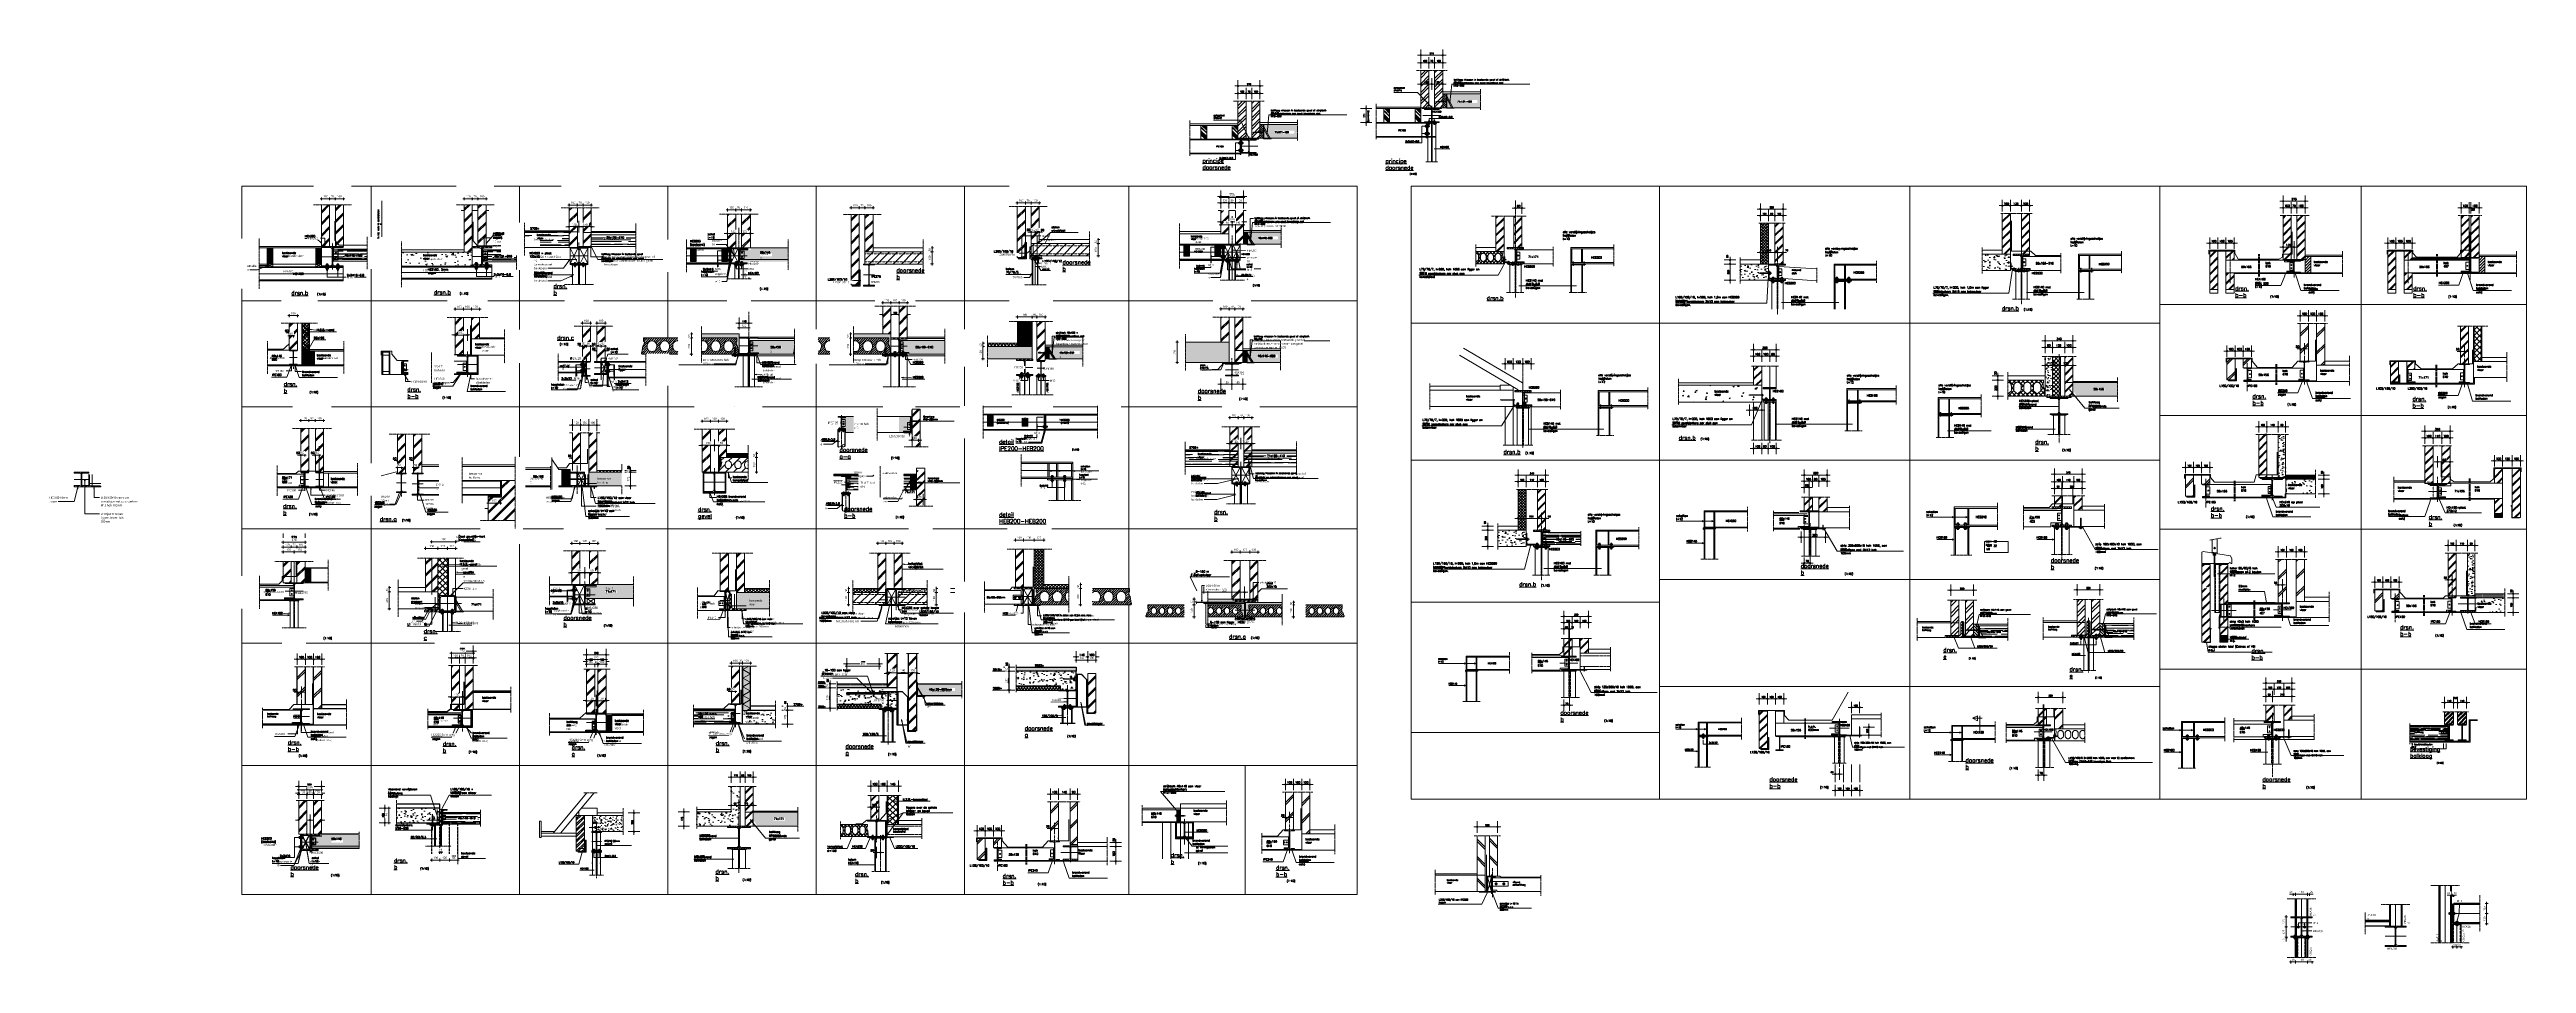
# Model space of a CAD drawing. Header units: millimetres. Extents: x -14163 to 55687, y -143 to 37302.
# Drawn here: x 13000 to 43469, y 26063 to 37302 of the extents above; entities that cross this region are included whole.
import ezdxf

# ---------------------------------------------------------------- set-up
doc = ezdxf.new("R2010")
doc.units = ezdxf.units.MM
for name, pattern in [('Dash', [6.35, 3.175, -3.175]), ('IMPORT-CENTER _3_', [1016, 635, -127, 127, -127]), ('IMPORT-CENTER2 _2_', [571.5, 381, -63.5, 63.5, -63.5]), ('IMPORT-DASHED _3_', [381, 254, -127]), ('IMPORT-DASHED2 _2_', [190.5, 127, -63.5]), ('IMPORT-HIDDEN _3_', [190.5, 127, -63.5]), ('IMPORT-HIDDEN2 _2_', [95.25, 63.5, -31.75]), ('MV_center', [15, 6, -3, 3, -3]), ('MV_hartlijn_staal', [6.6, 5, -0.8, 0, -0.8]), ('MV_hidden', [3.75, 2.5, -1.25]), ('Streep 1_1', [2, 1, -1])]:
    doc.linetypes.add(name, pattern=pattern)
for name, color, linetype, lineweight in [('00_MAATVOERING', 1, 'Continuous', 13), ('61-kolom-txt-18-onder', 2, 'Continuous', 13), ('A-ANNO-DIMS', 211, 'Continuous', 13), ('A-ANNO-DIMS-10', 211, 'Continuous', 13), ('A-ANNO-NOTE', 131, 'Continuous', 18), ('A-DETL', 90, 'Continuous', 13), ('A-DETL-GENF', 92, 'Continuous', 18), ('A-DETL-GENF-HDLN', 1, 'Dash', 18), ('A-DETL-IDEN', 3, 'Continuous', 18), ('A-DETL-MEDM', 33, 'Continuous', 18), ('ANZ', 2, 'Continuous', 13), ('ARCERING', 55, 'Continuous', 13), ('AS', 1, 'IMPORT-CENTER _3_', 13), ('doorbraakdetails_dwg', 8, 'Continuous', 13), ('FUNDERING', 2, 'Continuous', 13), ('G-ANNO-TEXT', 231, 'Continuous', 13), ('MAATVOERING', 1, 'Continuous', 13), ('STAAL', 2, 'Continuous', 13), ('STEEL_OUTLINE', 2, 'Continuous', 13), ('WAPENING', 6, 'Continuous', 13)]:
    doc.layers.add(name, color=color, linetype=linetype, lineweight=lineweight)
doc.styles.add('Arial', font='arial.ttf', dxfattribs={"height": 698.5})
doc.styles.add('RomanS', font='romans__.ttf', dxfattribs={"height": 635})
doc.styles.add('RomanS_1', font='romans__.ttf', dxfattribs={"height": 1270})
doc.styles.add('RomanS_2', font='romans__.ttf', dxfattribs={"height": 508})
doc.styles.add('RomanS_3', font='romans__.ttf', dxfattribs={"height": 482.6})
doc.styles.add('RomanS_4', font='romans__.ttf', dxfattribs={"height": 584.2})
doc.styles.add('Segoe UI', font='segoeui.ttf', dxfattribs={"height": 15})
doc.styles.add('Segoe UI_1', font='segoeui.ttf', dxfattribs={"height": 8})
doc.styles.add('Segoe UI_3', font='segoeui.ttf', dxfattribs={"height": 25})
doc.dimstyles.new('2_5_mm', dxfattribs={"dimscale": 304.8, "dimtxt": 26.184099, "dimasz": 0.032808, "dimexe": 0.059055, "dimexo": 0.0625, "dimgap": 0.029528, "dimtad": 1, "dimdec": 0, "dimzin": 0, "dimdsep": 46, "dimtxsty": 'Segoe UI_3', "dimblk1": 'DOTBLANK', "dimblk2": 'DOTBLANK', "dimsah": 1, "dimcen": 0.09, "dimdle": 0.059055, "dimazin": 0, "dimtfac": 1, "dimtdec": 4, "dimtix": 1, "dimtmove": 0, "dimatfit": 3, "dimfxl": 0.059055, "dimfxlon": 1, "dimtvp": 1, "dimtfill": 1, "dimtolj": 1, "dimtzin": 0, "dimarcsym": 2})
doc.dimstyles.new('2_5_mm_1', dxfattribs={"dimscale": 304.8, "dimtxt": 26.184099, "dimasz": 0.032808, "dimexe": 0.059055, "dimexo": 0.0625, "dimgap": 0.029528, "dimtad": 1, "dimdec": 0, "dimzin": 0, "dimdsep": 46, "dimtxsty": 'Segoe UI_3', "dimblk1": 'DOTBLANK', "dimblk2": 'DOTBLANK', "dimsah": 1, "dimcen": 0.09, "dimdle": 0.059055, "dimazin": 0, "dimtfac": 1, "dimtdec": 4, "dimtix": 1, "dimtmove": 1, "dimatfit": 3, "dimfxl": 0.059055, "dimfxlon": 1, "dimtvp": 1, "dimtfill": 1, "dimtolj": 1, "dimtzin": 0, "dimarcsym": 2})
pattern_1 = [(0, (217033.68, 75816.93), (79.375, 158.75), [0, -158.75])]
pattern_2 = [(45, (558949.4, 43077.7), (-1347.04, 1347.04), []), (45, (559457.4, 73557.7), (-1347.04, 1347.04), [])]
pattern_3 = [(45, (-20521.456, -29955.27), (-44.90128, 44.90128), [])]
pattern_4 = [(45, (-155827.32, -81308.29), (-112.2532, 112.2532), [])]
pattern_5 = [(45, (-36938.62, -53919.48), (-80.8223, 80.8223), [])]
pattern_6 = [(45, (-205214.56, -299552.7), (-449.0128, 449.0128), [])]
pattern_7 = [(45, (119627.6, -153128.8), (-1347.038, 1347.038), []), (45, (120135.6, -122648.8), (-1347.038, 1347.038), [])]
pattern_8 = [(45, (-20365.5, -30057.376), (-44.90128, 44.90128), [])]
pattern_9 = [(315, (-59910.54, 41042.91), (89.80256, 89.80256), [])]
pattern_10 = [(45, (0, 0), (-71.84205, 71.84205), []), (45, (20.32, 0), (-71.84205, 71.84205), [])]
pattern_11 = [(45, (0, 0), (-49.49747, 49.49747), [])]
pattern_12 = [(45, (0, 0), (-21.213203, 21.213203), []), (135, (0, 0), (-21.213203, -21.213203), [])]
pattern_13 = [(0, (0, 0), (0, 10), [100, 0]), (45, (0, 0), (10.0013183, 0), [14.142, -14.142]), (315, (0, 0), (10.0013183, 0), [14.142, -14.142])]

# ---------------------------------------------------------------- blocks, each defined once
blk = doc.blocks.new('doorbraakdetails_dwg_DOT2035-5098676-Details Constructie')
at = {"color": 250, "lineweight": 13}
for p, q in [((-5.08, 0), (10.16, 0)), ((0, 17.78), (0, -17.78))]:
    blk.add_line(p, q, dxfattribs=at)
blk.add_circle((0, 0), 2.03, dxfattribs=at)
blk = doc.blocks.new('doorbraakdetails_dwg_DOT2035-5098677-Details Constructie')
at = {"layer": 'MAATVOERING'}
for p, q in [((-5.08, 0), (10.16, 0)), ((0, 17.78), (0, -17.78))]:
    blk.add_line(p, q, dxfattribs=at)
blk.add_circle((0, 0), 2.03, dxfattribs=at)
blk = doc.blocks.new('doorbraakdetails_dwg__X16-5098678-Details Constructie')
at = {"layer": 'STEEL_OUTLINE'}
for p, q in [((298990, 255310), (299082, 255402)), ((299134, 255310), (299225, 255402)), ((299278, 255310), (299369, 255402)), ((299421, 255310), (299513, 255402)), ((299562, 255308), (299656, 255402)), ((299644, 255246), (299800, 255402)), ((299852, 255310), (299944, 255402)), ((299996, 255310), (300088, 255402)), ((300140, 255310), (300231, 255402)), ((300283, 255310), (300375, 255402)), ((298974, 254000), (299044, 254071)), ((299096, 253979), (299188, 254071)), ((299240, 253979), (299331, 254071)), ((299384, 253979), (299475, 254071)), ((299527, 253979), (299714, 254166)), ((299658, 255116), (299711, 255169)), ((299658, 254972), (299711, 255026)), ((299658, 254829), (299711, 254882)), ((299658, 254685), (299711, 254738)), ((299658, 254541), (299711, 254595)), ((299658, 254398), (299711, 254451)), ((299658, 254254), (299711, 254307)), ((299671, 253979), (299776, 254085)), ((299815, 253979), (299906, 254071)), ((299958, 253979), (300050, 254071)), ((300102, 253979), (300193, 254071)), ((300246, 253979), (300337, 254071)), ((300389, 253979), (300396, 253986))]:
    blk.add_line(p, q, dxfattribs=at)
blk = doc.blocks.new('doorbraakdetails_dwg_HE280B-5098679-Details Constructie')
at = {"layer": 'STEEL_OUTLINE'}
for p, q in [((-27, -213), (-27, -1209)), ((27, -213), (27, -1209))]:
    blk.add_line(p, q, dxfattribs=at)
at = {"layer": 'STEEL_OUTLINE', "flags": 128}
for points in [[(149, -91), (711, -91), (711, 0), (-711, 0), (-711, -91), (-149, -91)], [(-149, -1331), (-711, -1331), (-711, -1422), (711, -1422), (711, -1331), (149, -1331)]]:
    blk.add_lwpolyline(points, dxfattribs=at)
at = {"layer": 'STEEL_OUTLINE'}
for centre, start, end in [((-149, -213), 360, 90), ((-149, -1209), 270, 0), ((149, -213), 90, 180), ((149, -1209), 180, 270)]:
    blk.add_arc(centre, 122, start, end, dxfattribs=at)
blk.add_blockref('doorbraakdetails_dwg__X16-5098678-Details Constructie', (-299685, -255402))
blk = doc.blocks.new('doorbraakdetails_dwg__X4-5098680-Details Constructie')
at = {"layer": 'STEEL_OUTLINE'}
for p, q in [((293490, 210584), (293528, 210622)), ((293547, 211360), (293584, 211397)), ((293634, 210584), (293695, 210646)), ((293661, 211330), (293728, 211397)), ((293664, 211189), (293689, 211215)), ((293664, 211046), (293689, 211071)), ((293664, 210902), (293689, 210927)), ((293664, 210758), (293689, 210784)), ((293777, 210584), (293815, 210622)), ((293834, 211360), (293872, 211397))]:
    blk.add_line(p, q, dxfattribs=at)
blk = doc.blocks.new('doorbraakdetails_dwg__X1-5098681-Details Constructie')
at = {"color": 250, "lineweight": 13}
for p, q in [((327194, 224173), (327212, 224191)), ((327286, 222972), (327336, 223022)), ((327306, 224141), (327356, 224191)), ((327430, 222972), (327522, 223064)), ((327442, 224133), (327500, 224191)), ((327483, 224031), (327515, 224062)), ((327483, 223887), (327515, 223918)), ((327483, 223743), (327515, 223775)), ((327483, 223599), (327515, 223631)), ((327483, 223456), (327515, 223487)), ((327483, 223312), (327515, 223344)), ((327483, 223168), (327515, 223200)), ((327574, 222972), (327624, 223022)), ((327594, 224141), (327644, 224191)), ((327717, 222972), (327767, 223022)), ((327737, 224141), (327787, 224191))]:
    blk.add_line(p, q, dxfattribs=at)
blk = doc.blocks.new('doorbraakdetails_dwg_DOT2035-V1-Details Constructie')
at = {"color": 250, "lineweight": 13}
blk.add_line((0, 0), (10.2, 0), dxfattribs=at)
for start, end in [(360, 90), (270, 360)]:
    blk.add_arc((0, 0), 2.03, start, end, dxfattribs=at)
blk = doc.blocks.new('doorbraakdetails_dwg_DOT2035-V2-Details Constructie')
at = {"color": 250, "lineweight": 13}
for p, q in [((-5.1, 0), (5.1, 0)), ((0, 17.8), (0, -17.8))]:
    blk.add_line(p, q, dxfattribs=at)
blk.add_circle((0, 0), 2.03, dxfattribs=at)
blk = doc.blocks.new('doorbraakdetails_dwg_HOEK15010010-5098682-Details Constructie')
at = {"layer": 'ARCERING'}
h = blk.add_hatch(dxfattribs=at)
h.set_pattern_fill('FP_1', color=1, style=0, pattern_type=2)
h.set_pattern_definition(pattern_3)
h.paths.add_polyline_path([(-508, 0), (0, 0), (0, 762), (-13, 762), (-23, 761), (-32, 757), (-40, 751), (-46, 743), (-50, 734), (-51, 724), (-51, 127), (-53, 107), (-61, 89), (-73, 73), (-89, 61), (-107, 53), (-127, 51), (-470, 51), (-480, 50), (-489, 46), (-497, 40), (-503, 32), (-507, 23), (-508, 13)])
at = {"color": 2, "lineweight": 13}
for p, q in [((-470, 51), (-127, 51)), ((-51, 127), (-51, 724))]:
    blk.add_line(p, q, dxfattribs=at)
at = {"color": 2, "lineweight": 13, "flags": 128}
blk.add_lwpolyline([(-13, 762), (0, 762), (0, 0), (-508, 0), (-508, 13)], dxfattribs=at)
at = {"color": 2, "lineweight": 13}
for centre, radius, start, end in [((-470, 13), 38.1, 90, 180), ((-127, 127), 76.2, 270, 0), ((-13, 724), 38.1, 90, 180)]:
    blk.add_arc(centre, radius, start, end, dxfattribs=at)
blk = doc.blocks.new('doorbraakdetails_dwg_IPE160-5098683-Details Constructie')
at = {"layer": 'STEEL_OUTLINE'}
for p, q in [((-13, -83), (-13, -729)), ((13, -83), (13, -729))]:
    blk.add_line(p, q, dxfattribs=at)
at = {"layer": 'STEEL_OUTLINE', "flags": 128}
for points in [[(58, -38), (208, -38), (208, 0), (-208, 0), (-208, -38), (-58, -38)], [(-58, -775), (-208, -775), (-208, -813), (208, -813), (208, -775), (58, -775)]]:
    blk.add_lwpolyline(points, dxfattribs=at)
at = {"layer": 'STEEL_OUTLINE'}
for centre, start, end in [((-58, -83), 360, 90), ((-58, -729), 270, 0), ((58, -83), 90, 180), ((58, -729), 180, 270)]:
    blk.add_arc(centre, 45.7, start, end, dxfattribs=at)
blk.add_blockref('doorbraakdetails_dwg__X4-5098680-Details Constructie', (-293677, -211397))
blk = doc.blocks.new('doorbraakdetails_dwg_HE240A-5098684-Details Constructie')
at = {"layer": 'ARCERING'}
h = blk.add_hatch(dxfattribs=at)
h.set_pattern_fill('FP_2', color=256, style=0, pattern_type=2)
h.set_pattern_definition(pattern_4)
h.paths.add_polyline_path([(-610, -1168), (610, -1168), (610, -1107), (126, -1107), (98, -1104), (72, -1093), (50, -1076), (33, -1054), (23, -1028), (19, -1001), (19, -168), (23, -140), (33, -114), (50, -92), (72, -75), (98, -65), (126, -61), (610, -61), (610, 0), (-610, 0), (-610, -61), (-126, -61), (-98, -65), (-72, -75), (-50, -92), (-33, -114), (-23, -140), (-19, -168), (-19, -1001), (-23, -1028), (-33, -1054), (-50, -1076), (-72, -1093), (-98, -1104), (-126, -1107), (-610, -1107)])
at = {"layer": 'STAAL', "color": 1, "linetype": 'IMPORT-CENTER2 _2_'}
blk.add_line((0, -1352), (0, 233), dxfattribs=at)
at = {"layer": 'STAAL'}
for p, q in [((-19, -168), (-19, -1001)), ((19, -1001), (19, -168))]:
    blk.add_line(p, q, dxfattribs=at)
at = {"layer": 'STAAL', "flags": 128}
for points in [[(126, -61), (610, -61), (610, 0), (-610, 0), (-610, -61), (-126, -61)], [(-126, -1107), (-610, -1107), (-610, -1168), (610, -1168), (610, -1107), (126, -1107)]]:
    blk.add_lwpolyline(points, dxfattribs=at)
at = {"layer": 'STAAL'}
for centre, start, end in [((-126, -168), 360, 90), ((-126, -1001), 270, 0), ((126, -168), 90, 180), ((126, -1001), 180, 270)]:
    blk.add_arc(centre, 107, start, end, dxfattribs=at)
blk = doc.blocks.new('doorbraakdetails_dwg_DOT2035-V3-Details Constructie')
at = {"color": 250, "lineweight": 13}
blk.add_line((0, 17.8), (0, 12), dxfattribs=at)
blk = doc.blocks.new('doorbraakdetails_dwg_DOT2035-V4-Details Constructie')
at = {"color": 250, "lineweight": 13}
for p, q in [((-5.08, 0), (8.89, 0)), ((0, 17.78), (0, -17.78))]:
    blk.add_line(p, q, dxfattribs=at)
blk.add_circle((0, 0), 2.03, dxfattribs=at)
blk = doc.blocks.new('doorbraakdetails_dwg_DOT2035-V5-Details Constructie')
at = {"color": 250, "lineweight": 13}
for p, q in [((-5.1, 0), (10.2, 0)), ((0, 17.8), (0, -9))]:
    blk.add_line(p, q, dxfattribs=at)
blk.add_circle((0, 0), 2.03, dxfattribs=at)
blk = doc.blocks.new('doorbraakdetails_dwg_DOT2035-V6-Details Constructie')
at = {"color": 250, "lineweight": 13}
for p, q in [((-5.1, 0), (10.2, 0)), ((0, 9), (0, -17.8))]:
    blk.add_line(p, q, dxfattribs=at)
blk.add_circle((0, 0), 2.03, dxfattribs=at)
blk = doc.blocks.new('doorbraakdetails_dwg_WAP-5098685-Details Constructie')
at = {"color": 3, "lineweight": 13}
for p, q in [((29, 26), (22, 2)), ((23, 25), (34, 25)), ((24, 26), (34, 26))]:
    blk.add_line(p, q, dxfattribs=at)
blk.add_circle((26, 14), 5.76, dxfattribs=at)
blk = doc.blocks.new('doorbraakdetails_dwg_DOT2035-V7-Details Constructie')
at = {"layer": 'MAATVOERING'}
blk.add_line((0, -4.3), (0, -17.8), dxfattribs=at)
blk = doc.blocks.new('doorbraakdetails_dwg_DOT2035-V8-Details Constructie')
at = {"layer": 'MAATVOERING'}
blk.add_line((-5.1, 0), (-3.8, 0), dxfattribs=at)
blk = doc.blocks.new('doorbraakdetails_dwg_MOER-5098688-Details Constructie')
at = {"layer": 'STAAL'}
for p, q in [((-5, 4), (-5, 0)), ((-4, 4), (4, 4)), ((-4, 0), (4, 0)), ((-3, 4), (-3, 0)), ((3, 4), (3, 0)), ((5, 4), (5, 0))]:
    blk.add_line(p, q, dxfattribs=at)
for centre, radius, start, end in [((-4, 1), 2.66, 61.4929, 118.5071), ((-4, 3), 2.66, 241.4929, 298.5071), ((0, -6), 10.2, 75.5225, 104.4775), ((0, 10), 10.2, 255.5225, 284.4775), ((4, 1), 2.66, 61.4929, 118.5071), ((4, 3), 2.66, 241.4929, 298.5071)]:
    blk.add_arc(centre, radius, start, end, dxfattribs=at)
blk = doc.blocks.new('doorbraakdetails_dwg_SPREIDANKER-5098689-Details Constructie')
at = {"layer": 'AS'}
for p, q in [((0, -51), (0, 142)), ((0, -690), (0, -142))]:
    blk.add_line(p, q, dxfattribs=at)
at = {"layer": 'STAAL'}
for p, q in [((-25, 0), (-25, -51)), ((25, -51), (25, 0))]:
    blk.add_line(p, q, dxfattribs=at)
at = {"layer": 'STAAL', "flags": 128}
blk.add_lwpolyline([(-25, -142), (-25, -594), (25, -594), (25, -142)], dxfattribs=at)
at = {"xscale": 15, "yscale": 15, "zscale": 15}
blk.add_blockref('doorbraakdetails_dwg_MOER-5098688-Details Constructie', (0, 0), dxfattribs=at)
blk = doc.blocks.new('doorbraakdetails_dwg_DOT2035-V9-Details Constructie')
at = {"color": 250, "lineweight": 13}
blk.add_line((0, 17.8), (0, 17.1), dxfattribs=at)
blk = doc.blocks.new('doorbraakdetails_dwg_DOT2035-V10-Details Constructie')
at = {"color": 250, "lineweight": 13}
blk.add_line((0, -17.1), (0, -17.8), dxfattribs=at)
blk = doc.blocks.new('doorbraakdetails_dwg_DOT2035-V11-Details Constructie')
at = {"layer": 'MAATVOERING'}
blk.add_line((3.8, 0), (10.2, 0), dxfattribs=at)
blk = doc.blocks.new('doorbraakdetails_dwg_HOEK18018018-5098690-Details Constructie')
at = {"lineweight": 13}
h = blk.add_hatch(dxfattribs=at)
h.set_pattern_fill('FP_3', color=1, style=0, pattern_type=2)
h.set_pattern_definition(pattern_5)
h.paths.add_polyline_path([(-184, 91), (-180, 92), (-159, 95), (-137, 104), (-118, 118), (-104, 137), (-95, 159), (-91, 184), (-91, 229), (-96, 193), (-110, 160), (-132, 132), (-160, 110), (-193, 96), (-229, 91)])
at = {"color": 2, "lineweight": 13}
blk.add_arc((-229, 229), 137, 270, 0, dxfattribs=at)
blk = doc.blocks.new('doorbraakdetails_dwg_MOERPLAT-5098692-Details Constructie')
at = {"layer": 'STAAL', "flags": 128}
blk.add_lwpolyline([(-60, 25), (-60, -25), (-25, -63), (25, -63), (60, -25), (60, 25), (25, 63), (-25, 63)], close=True, dxfattribs=at)
at = {"layer": 'STAAL'}
blk.add_circle((0, 0), 38.1, dxfattribs=at)
blk = doc.blocks.new('doorbraakdetails_dwg_HE240A-5098693-Details Constructie')
at = {"layer": 'ARCERING'}
h = blk.add_hatch(dxfattribs=at)
h.set_pattern_fill('FP_2', color=256, style=0, pattern_type=2)
h.set_pattern_definition(pattern_4)
h.paths.add_polyline_path([(-131, -1108), (-126, -1107), (-610, -1107), (-610, -1108)])
h.paths.add_polyline_path([(610, -1108), (610, -1107), (126, -1107), (131, -1108)])
h.paths.add_polyline_path([(-102, -1), (102, -1), (102, 0), (-102, 0)])
at = {"color": 2, "lineweight": 13}
for p, q in [((102, 0), (-102, 0)), ((610, -1107), (126, -1107))]:
    blk.add_line(p, q, dxfattribs=at)
at = {"color": 1, "linetype": 'IMPORT-CENTER2 _2_', "lineweight": 13}
for p, q in [((0, -1), (0, 233)), ((0, -1352), (0, -1169))]:
    blk.add_line(p, q, dxfattribs=at)
at = {"color": 2, "lineweight": 13, "flags": 128}
blk.add_lwpolyline([(-126, -1107), (-610, -1107), (-610, -1108)], dxfattribs=at)
at = {"color": 2, "lineweight": 13}
for centre, start, end in [((-126, -1001), 270.32511, 287.14626), ((-126, -168), 76.07463, 79.36471), ((-126, -1001), 297.85374, 301.88293), ((-126, -168), 6.15888, 14.86875), ((-126, -1001), 343.79712, 355.19848), ((126, -1001), 184.80152, 196.20288), ((126, -168), 165.13125, 173.84112), ((126, -1001), 238.11707, 242.14626), ((126, -1001), 252.85374, 269.67489), ((126, -168), 100.63529, 103.92537)]:
    blk.add_arc(centre, 107, start, end, dxfattribs=at)
blk = doc.blocks.new('doorbraakdetails_dwg_DOT2035-V12-Details Constructie')
at = {"layer": 'MAATVOERING'}
blk.add_line((0, 0), (10.16, 0), dxfattribs=at)
for start, end in [(360, 90), (270, 360)]:
    blk.add_arc((0, 0), 2.03, start, end, dxfattribs=at)
blk = doc.blocks.new('doorbraakdetails_dwg_DOT2035-V13-Details Constructie')
at = {"layer": 'MAATVOERING'}
for p, q in [((-5.08, 0), (5.08, 0)), ((0, 17.78), (0, -17.78))]:
    blk.add_line(p, q, dxfattribs=at)
blk.add_circle((0, 0), 2.03, dxfattribs=at)
blk = doc.blocks.new('doorbraakdetails_dwg_HE180B-5098694-Details Constructie')
at = {"color": 1, "lineweight": 13}
for p, q in [((623, 0), (-606, 0)), ((-457, 383), (-418, 422)), ((-346, 351), (-274, 422)), ((-202, 351), (-131, 422)), ((-65, 344), (13, 422)), ((-22, 244), (23, 289)), ((-22, 101), (22, 144)), ((-22, -43), (22, 0)), ((0, 586), (0, -606)), ((84, 350), (157, 422)), ((229, 351), (300, 422)), ((373, 351), (444, 422)), ((-457, -479), (-399, -421)), ((-327, -492), (-256, -421)), ((-183, -492), (-112, -421)), ((-39, -492), (49, -403)), ((-22, -187), (22, -144)), ((-22, -331), (22, -287)), ((104, -492), (175, -421)), ((248, -492), (319, -421)), ((392, -492), (457, -426))]:
    blk.add_line(p, q, dxfattribs=at)
at = {"color": 2, "lineweight": 13}
for p, q in [((-22, 275), (-22, -345)), ((22, 275), (22, -345))]:
    blk.add_line(p, q, dxfattribs=at)
at = {"color": 2, "lineweight": 13, "flags": 128}
for points in [[(-98, 351), (-457, 351), (-457, 422), (457, 422), (457, 351), (98, 351)], [(98, -421), (457, -421), (457, -492), (-457, -492), (-457, -421), (-98, -421)]]:
    blk.add_lwpolyline(points, dxfattribs=at)
at = {"color": 2, "lineweight": 13}
for centre, start, end in [((-98, 275), 360, 90), ((98, 275), 90, 180), ((-98, -345), 270, 360), ((98, -345), 180, 270)]:
    blk.add_arc(centre, 76.2, start, end, dxfattribs=at)
blk = doc.blocks.new('doorbraakdetails_dwg__X272-5098695-Details Constructie')
at = {"layer": 'STEEL_OUTLINE'}
for p, q in [((293450, 211263), (293491, 211304)), ((293587, 211256), (293635, 211304)), ((293609, 211135), (293636, 211162)), ((293609, 210991), (293636, 211018)), ((293609, 210847), (293636, 210874)), ((293609, 210704), (293636, 210731)), ((293609, 210560), (293636, 210587)), ((293738, 211263), (293778, 211304)), ((293439, 210389), (293479, 210430)), ((293582, 210389), (293644, 210451)), ((293726, 210389), (293767, 210430))]:
    blk.add_line(p, q, dxfattribs=at)
blk = doc.blocks.new('doorbraakdetails_dwg_IPE180-5098696-Details Constructie')
at = {"layer": 'STEEL_OUTLINE'}
for p, q in [((-13, -86), (-13, -828)), ((13, -86), (13, -828))]:
    blk.add_line(p, q, dxfattribs=at)
at = {"layer": 'STEEL_OUTLINE', "flags": 128}
for points in [[(59, -41), (231, -41), (231, 0), (-231, 0), (-231, -41), (-59, -41)], [(-59, -874), (-231, -874), (-231, -914), (231, -914), (231, -874), (59, -874)]]:
    blk.add_lwpolyline(points, dxfattribs=at)
at = {"layer": 'STEEL_OUTLINE'}
for centre, start, end in [((-59, -86), 360, 90), ((-59, -828), 270, 0), ((59, -86), 90, 180), ((59, -828), 180, 270)]:
    blk.add_arc(centre, 45.7, start, end, dxfattribs=at)
blk.add_blockref('doorbraakdetails_dwg__X272-5098695-Details Constructie', (-293623, -211304))
blk = doc.blocks.new('doorbraakdetails_dwg_MOER-5098697-Details Constructie')
at = {"layer": 'ARCERING', "color": 2}
for p, q in [((-5.1, 3.7), (-5.1, 0.3)), ((-3.8, 4.1), (3.8, 4.1)), ((-3.8, 0), (3.8, 0)), ((-2.5, 3.7), (-2.5, 0.3)), ((2.5, 3.7), (2.5, 0.3)), ((5.1, 3.7), (5.1, 0.3))]:
    blk.add_line(p, q, dxfattribs=at)
for centre, radius, start, end in [((-3.8, 1.4), 2.66, 61.49293, 118.50707), ((-3.8, 2.7), 2.66, 241.49293, 298.50707), ((0, -6.1), 10.2, 75.52249, 104.47751), ((0, 10.2), 10.2, 255.52249, 284.47751), ((3.8, 1.4), 2.66, 61.49293, 118.50707), ((3.8, 2.7), 2.66, 241.49293, 298.50707)]:
    blk.add_arc(centre, radius, start, end, dxfattribs=at)
blk = doc.blocks.new('doorbraakdetails_dwg_MOER_BOUT_MOER12-5098698-Details Constructie')
at = {"layer": 'ARCERING', "flags": 128}
blk.add_lwpolyline([(-290, 1397), (320, 1251), (-290, 1104), (320, 957), (-290, 810), (320, 664), (-290, 517), (320, 370), (-290, 224), (320, 77), (-290, -70), (320, -216), (-290, -363), (320, -510), (-290, -656), (320, -803), (-290, -950), (320, -1096), (-290, -1243), (320, -1390)], dxfattribs=at)
at = {"layer": 'MAATVOERING', "color": 2, "flags": 128}
blk.add_lwpolyline([(-290, 1397), (320, 1397), (320, -1387), (-290, -1387)], close=True, dxfattribs=at)
at = {"xscale": 112.5, "yscale": 112.5, "zscale": 112.5, "rotation": 180}
for p in [(15, 1042), (15, -538)]:
    blk.add_blockref('doorbraakdetails_dwg_MOER-5098697-Details Constructie', p, dxfattribs=at)
blk = doc.blocks.new('doorbraakdetails_dwg_MOERPLAT-5098699-Details Constructie')
at = {"layer": 'STAAL', "flags": 128}
blk.add_lwpolyline([(-60, 25), (-60, -25), (-25, -63), (25, -63), (60, -25), (60, 25), (25, 63), (-25, 63)], close=True, dxfattribs=at)
at = {"layer": 'STAAL'}
blk.add_circle((0, 0), 38.1, dxfattribs=at)
blk = doc.blocks.new('doorbraakdetails_dwg_HE260A-5098700-Details Constructie')
at = {"layer": 'STAAL', "color": 1, "linetype": 'IMPORT-CENTER2 _2_'}
for p, q in [((0, 0), (0, 1183)), ((0, -7177), (0, -6350))]:
    blk.add_line(p, q, dxfattribs=at)
blk = doc.blocks.new('doorbraakdetails_dwg_IPE160-V14-Details Constructie')
at = {"layer": 'STEEL_OUTLINE'}
for centre, start, end in [((-58.42, -83.312), 360, 90), ((-58.42, -729.488), 270, 0), ((58.42, -83.312), 90, 180), ((58.42, -729.488), 180, 270)]:
    blk.add_arc(centre, 45.72, start, end, dxfattribs=at)
blk = doc.blocks.new('doorbraakdetails_dwg_MOERPLAT-5098701-Details Constructie')
at = {"layer": 'STAAL', "flags": 128}
blk.add_lwpolyline([(-60, 25), (-60, -25), (-25, -63), (25, -63), (60, -25), (60, 25), (25, 63), (-25, 63)], close=True, dxfattribs=at)
at = {"layer": 'STAAL'}
blk.add_circle((0, 0), 38.1, dxfattribs=at)
blk = doc.blocks.new('doorbraakdetails_dwg_HOEK20010010-5098702-Details Constructie')
at = {"layer": 'STAAL'}
for start, end in [(340.02876296, 0), (270, 289.97123704), (295.02876296, 334.97123704)]:
    blk.add_arc((28.956, 24.892), 76.2, start, end, dxfattribs=at)
blk = doc.blocks.new('doorbraakdetails_dwg_MOER_BOUT_MOER10_1OP10-5098703-Details Constructie')
at = {"layer": 'MAATVOERING', "color": 2}
blk.add_line((114, -2), (114, 349), dxfattribs=at)
at = {"layer": 'MAATVOERING', "color": 2, "flags": 128}
for points in [[(114, 474), (114, 694), (-8, 694), (-8, 474)], [(-8, 349), (-8, -2), (114, -2)]]:
    blk.add_lwpolyline(points, dxfattribs=at)
at = {"xscale": 28.125, "yscale": 28.125, "zscale": 28.125}
for p in [(53, 481), (53, 86)]:
    blk.add_blockref('doorbraakdetails_dwg_MOER-5098697-Details Constructie', p, dxfattribs=at)
blk = doc.blocks.new('doorbraakdetails_dwg_MOER_BOUT_MOER10_1OP10-5098704-Details Constructie')
at = {"layer": 'MAATVOERING', "color": 2}
blk.add_line((114, -2), (114, 349), dxfattribs=at)
at = {"layer": 'MAATVOERING', "color": 2, "flags": 128}
for points in [[(114, 474), (114, 694), (-8, 694), (-8, 474)], [(-8, 349), (-8, -2), (114, -2)]]:
    blk.add_lwpolyline(points, dxfattribs=at)
at = {"xscale": 28.125, "yscale": 28.125, "zscale": 28.125}
for p in [(53, 481), (53, 86)]:
    blk.add_blockref('doorbraakdetails_dwg_MOER-5098697-Details Constructie', p, dxfattribs=at)
blk = doc.blocks.new('doorbraakdetails_dwg_MOER-V15-Details Constructie')
at = {"layer": 'STAAL'}
for p, q in [((-5, 4), (-5, 0)), ((-4, 4), (4, 4)), ((-3, 4), (-3, 0)), ((3, 4), (3, 0)), ((5, 4), (5, 0))]:
    blk.add_line(p, q, dxfattribs=at)
for centre, radius, start, end in [((-4, 1), 2.66, 61.4929, 118.5071), ((-4, 3), 2.66, 241.4929, 298.5071), ((0, -6), 10.2, 75.5225, 104.4775), ((0, 10), 10.2, 255.5225, 284.4775), ((4, 1), 2.66, 61.4929, 118.5071), ((4, 3), 2.66, 241.4929, 298.5071)]:
    blk.add_arc(centre, radius, start, end, dxfattribs=at)
blk = doc.blocks.new('doorbraakdetails_dwg_SPREIDANKER-V16-Details Constructie')
at = {"layer": 'AS'}
blk.add_line((0, 0), (0, 142), dxfattribs=at)
at = {"xscale": 15, "yscale": 15, "zscale": 15}
blk.add_blockref('doorbraakdetails_dwg_MOER-V15-Details Constructie', (0, 0), dxfattribs=at)
blk = doc.blocks.new('doorbraakdetails_dwg_DOT2035-V17-Details Constructie')
at = {"color": 250, "lineweight": 13}
blk.add_line((5.1, 0), (10.2, 0), dxfattribs=at)
blk = doc.blocks.new('doorbraakdetails_dwg_MOER-5098705-Details Constructie')
at = {"layer": 'ARCERING', "color": 2}
for p, q in [((-5, 4), (-5, 0)), ((-4, 4), (4, 4)), ((-4, 0), (4, 0)), ((-3, 4), (-3, 0)), ((3, 4), (3, 0)), ((5, 4), (5, 0))]:
    blk.add_line(p, q, dxfattribs=at)
for centre, radius, start, end in [((-4, 1), 2.66, 61.4929, 118.5071), ((-4, 3), 2.66, 241.4929, 298.5071), ((0, -6), 10.2, 75.5225, 104.4775), ((0, 10), 10.2, 255.5225, 284.4775), ((4, 1), 2.66, 61.4929, 118.5071), ((4, 3), 2.66, 241.4929, 298.5071)]:
    blk.add_arc(centre, radius, start, end, dxfattribs=at)
blk = doc.blocks.new('doorbraakdetails_dwg_DOT2035-5098706-Details Constructie')
at = {"layer": 'MAATVOERING'}
for p, q in [((421198, 87442), (419674, 87442)), ((420690, 85664), (420690, 89220))]:
    blk.add_line(p, q, dxfattribs=at)
blk.add_circle((420690, 87442), 203, dxfattribs=at)
blk = doc.blocks.new('doorbraakdetails_dwg_DOT2035-5098707-Details Constructie')
at = {"layer": 'MAATVOERING'}
for p, q in [((422722, 87442), (424246, 87442)), ((423230, 89220), (423230, 85664))]:
    blk.add_line(p, q, dxfattribs=at)
blk.add_circle((423230, 87442), 203, dxfattribs=at)
blk = doc.blocks.new('doorbraakdetails_dwg_DOT2035-5098708-Details Constructie')
at = {"layer": 'MAATVOERING'}
for p, q in [((416118, 89373), (414594, 89373)), ((415610, 87595), (415610, 91151))]:
    blk.add_line(p, q, dxfattribs=at)
blk.add_circle((415610, 89373), 203, dxfattribs=at)
blk = doc.blocks.new('doorbraakdetails_dwg_DOT2035-5098709-Details Constructie')
at = {"layer": 'MAATVOERING'}
for p, q in [((422722, 89373), (424246, 89373)), ((423230, 91151), (423230, 87595))]:
    blk.add_line(p, q, dxfattribs=at)
blk.add_circle((423230, 89373), 203, dxfattribs=at)
blk = doc.blocks.new('doorbraakdetails_dwg_DOT2035-5098710-Details Constructie')
at = {"layer": 'MAATVOERING'}
for p, q in [((416118, 87442), (414594, 87442)), ((415610, 85664), (415610, 89220))]:
    blk.add_line(p, q, dxfattribs=at)
blk.add_circle((415610, 87442), 203, dxfattribs=at)
blk = doc.blocks.new('doorbraakdetails_dwg_DOT2035-5098711-Details Constructie')
at = {"layer": 'MAATVOERING'}
for p, q in [((417642, 87442), (419166, 87442)), ((418150, 89220), (418150, 85664))]:
    blk.add_line(p, q, dxfattribs=at)
blk.add_circle((418150, 87442), 203, dxfattribs=at)
blk = doc.blocks.new('doorbraakdetails_dwg_DOT2035-5098712-Details Constructie')
at = {"layer": 'MAATVOERING'}
for p, q in [((418658, 87442), (417134, 87442)), ((418150, 85664), (418150, 89220))]:
    blk.add_line(p, q, dxfattribs=at)
blk.add_circle((418150, 87442), 203, dxfattribs=at)
blk = doc.blocks.new('doorbraakdetails_dwg_DOT2035-5098713-Details Constructie')
at = {"layer": 'MAATVOERING'}
for p, q in [((420182, 87442), (421706, 87442)), ((420690, 89220), (420690, 85664))]:
    blk.add_line(p, q, dxfattribs=at)
blk.add_circle((420690, 87442), 203, dxfattribs=at)
blk = doc.blocks.new('doorbraakdetails_dwg_DOT2035-5098714-Details Constructie')
at = {"layer": 'MAATVOERING'}
for p, q in [((415610, 59839), (415610, 63395)), ((416118, 61617), (414594, 61617))]:
    blk.add_line(p, q, dxfattribs=at)
blk.add_circle((415610, 61617), 203, dxfattribs=at)
blk = doc.blocks.new('doorbraakdetails_dwg_DOT2035-5098715-Details Constructie')
at = {"layer": 'MAATVOERING'}
for p, q in [((417388, 63395), (417388, 59839)), ((416880, 61617), (418404, 61617))]:
    blk.add_line(p, q, dxfattribs=at)
blk.add_circle((417388, 61617), 203, dxfattribs=at)
blk = doc.blocks.new('doorbraakdetails_dwg_HE180A-5098716-Details Constructie')
at = {"layer": 'STAAL', "color": 1}
for p, q in [((-557, 0), (558, 0)), ((-446, 386), (-398, 434)), ((-266, 386), (-218, 434)), ((-87, 386), (-39, 434)), ((-15, 278), (15, 309)), ((-15, 98), (15, 129)), ((0, 609), (0, -643)), ((93, 386), (141, 434)), ((272, 386), (321, 434)), ((-368, -434), (-320, -386)), ((-189, -434), (-141, -386)), ((-15, -81), (15, -51)), ((-15, -261), (15, -230)), ((-9, -434), (51, -374)), ((170, -434), (219, -386)), ((350, -434), (398, -386))]:
    blk.add_line(p, q, dxfattribs=at)
at = {"layer": 'STAAL'}
for p, q in [((-15, -310), (-15, 310)), ((15, -310), (15, 310)), ((452, 386), (452, 386))]:
    blk.add_line(p, q, dxfattribs=at)
at = {"layer": 'STAAL', "flags": 128}
for points in [[(91, 386), (452, 386), (452, 434), (-452, 434), (-452, 386), (-91, 386)], [(-91, -386), (-452, -386), (-452, -434), (452, -434), (452, -386), (91, -386)]]:
    blk.add_lwpolyline(points, dxfattribs=at)
at = {"layer": 'STAAL'}
for centre, start, end in [((-91, 310), 360, 90), ((91, 310), 90, 180), ((-91, -310), 270, 0), ((91, -310), 180, 270)]:
    blk.add_arc(centre, 76.2, start, end, dxfattribs=at)
blk = doc.blocks.new('doorbraakdetails_dwg_DOT2035-V18-Details Constructie')
at = {"color": 250, "lineweight": 13}
blk.add_line((-5.08, 0), (0, 0), dxfattribs=at)
blk.add_arc((0, 0), 2.03, 90, 270, dxfattribs=at)
blk = doc.blocks.new('doorbraakdetails_dwg_DOT2035-V19-Details Constructie')
at = {"color": 250, "lineweight": 13}
blk.add_line((0, -4.3), (0, -17.8), dxfattribs=at)
blk = doc.blocks.new('doorbraakdetails_dwg_DOT2035-V20-Details Constructie')
at = {"color": 250, "lineweight": 13}
blk.add_line((0, 17.8), (0, 4.3), dxfattribs=at)
blk = doc.blocks.new('doorbraakdetails_dwg_DOT2035-V21-Details Constructie')
at = {"color": 250, "lineweight": 13}
blk.add_line((0.1, 0), (10.2, 0), dxfattribs=at)
for start, end in [(360, 87.5733), (272.4267, 360)]:
    blk.add_arc((0, 0), 2.03, start, end, dxfattribs=at)
blk = doc.blocks.new('doorbraakdetails_dwg_HE180A-5098717-Details Constructie')
at = {"layer": 'STAAL', "color": 1}
for p, q in [((-557, 0), (558, 0)), ((-446, 386), (-398, 434)), ((-266, 386), (-218, 434)), ((-87, 386), (-39, 434)), ((-15, 278), (15, 309)), ((-15, 98), (15, 129)), ((0, 609), (0, -643)), ((93, 386), (141, 434)), ((272, 386), (321, 434)), ((-368, -434), (-320, -386)), ((-189, -434), (-141, -386)), ((-15, -81), (15, -51)), ((-15, -261), (15, -230)), ((-9, -434), (51, -374)), ((170, -434), (219, -386)), ((350, -434), (398, -386))]:
    blk.add_line(p, q, dxfattribs=at)
at = {"layer": 'STAAL'}
for p, q in [((-15, -310), (-15, 310)), ((15, -310), (15, 310)), ((452, 386), (452, 386))]:
    blk.add_line(p, q, dxfattribs=at)
at = {"layer": 'STAAL', "flags": 128}
for points in [[(91, 386), (452, 386), (452, 434), (-452, 434), (-452, 386), (-91, 386)], [(-91, -386), (-452, -386), (-452, -434), (452, -434), (452, -386), (91, -386)]]:
    blk.add_lwpolyline(points, dxfattribs=at)
at = {"layer": 'STAAL'}
for centre, start, end in [((-91, 310), 360, 90), ((91, 310), 90, 180), ((-91, -310), 270, 0), ((91, -310), 180, 270)]:
    blk.add_arc(centre, 76.2, start, end, dxfattribs=at)
blk = doc.blocks.new('doorbraakdetails_dwg_KOKER160807-5098718-Details Constructie')
at = {"layer": 'STAAL', "color": 1}
for p, q in [((-762, 0), (762, 0)), ((0, 762), (0, -762))]:
    blk.add_line(p, q, dxfattribs=at)
at = {"layer": 'STAAL'}
for p, q in [((-203.2, 355.6), (-203.2, -355.6)), ((-170.18, 347.98), (-170.18, -347.98)), ((-152.4, 406.4), (152.4, 406.4)), ((-144.78, 373.38), (144.78, 373.38)), ((170.18, 347.98), (170.18, -347.98)), ((203.2, 355.6), (203.2, -355.6)), ((-152.4, -406.4), (152.4, -406.4)), ((-144.78, -373.38), (144.78, -373.38))]:
    blk.add_line(p, q, dxfattribs=at)
for centre, radius, start, end in [((-152.4, 355.6), 50.8, 90, 180), ((-144.78, 347.98), 25.4, 90, 180), ((144.78, 347.98), 25.4, 360, 90), ((152.4, 355.6), 50.8, 360, 90), ((-152.4, -355.6), 50.8, 180, 270), ((-144.78, -347.98), 25.4, 180, 270), ((144.78, -347.98), 25.4, 270, 360), ((152.4, -355.6), 50.8, 270, 0)]:
    blk.add_arc(centre, radius, start, end, dxfattribs=at)
blk = doc.blocks.new('doorbraakdetails_dwg_MOER-5098719-Details Constructie')
at = {"layer": 'WAPENING', "color": 2}
for p, q in [((-5, 4), (-5, 0)), ((-4, 4), (4, 4)), ((-4, 0), (4, 0)), ((-3, 4), (-3, 0)), ((3, 4), (3, 0)), ((5, 4), (5, 0))]:
    blk.add_line(p, q, dxfattribs=at)
for centre, radius, start, end in [((-4, 1), 2.66, 61.4929, 118.5071), ((-4, 3), 2.66, 241.4929, 298.5071), ((0, -6), 10.2, 75.5225, 104.4775), ((0, 10), 10.2, 255.5225, 284.4775), ((4, 1), 2.66, 61.4929, 118.5071), ((4, 3), 2.66, 241.4929, 298.5071)]:
    blk.add_arc(centre, radius, start, end, dxfattribs=at)
blk = doc.blocks.new('doorbraakdetails_dwg__X7-5098720-Details Constructie')
at = {"layer": 'STEEL_OUTLINE'}
for p, q in [((48350, 29527), (48373, 29550)), ((48375, 30414), (48451, 30490)), ((48441, 29474), (48517, 29550)), ((48518, 30414), (48594, 30490)), ((48584, 29474), (48660, 29550)), ((48662, 30414), (48738, 30490)), ((48728, 29474), (48882, 29628)), ((48792, 30400), (48882, 30490)), ((48835, 30300), (48885, 30350)), ((48835, 30156), (48881, 30202)), ((48835, 30013), (48881, 30058)), ((48835, 29869), (48881, 29915)), ((48835, 29725), (48881, 29771)), ((48872, 29474), (48950, 29553)), ((48945, 30410), (49025, 30490)), ((49015, 29474), (49091, 29550)), ((49093, 30414), (49169, 30490)), ((49159, 29474), (49235, 29550)), ((49237, 30414), (49313, 30490)), ((49303, 29474), (49366, 29538))]:
    blk.add_line(p, q, dxfattribs=at)
blk = doc.blocks.new('doorbraakdetails_dwg_IPE180-V22-Details Constructie')
at = {"layer": 'STEEL_OUTLINE'}
for centre, start, end in [((-59.182, -86.36), 360, 90), ((-59.182, -828.04), 270, 0), ((59.182, -86.36), 90, 180), ((59.182, -828.04), 180, 270)]:
    blk.add_arc(centre, 45.72, start, end, dxfattribs=at)
blk = doc.blocks.new('doorbraakdetails_dwg_HE160B-5098721-Details Constructie')
at = {"layer": 'STAAL'}
for centre, start, end in [((-96.52, -142.24), 70.028763, 90), ((-96.52, -670.56), 270, 289.971237), ((-96.52, -142.24), 25.028763, 64.971237), ((-96.52, -670.56), 295.028763, 334.971237), ((-96.52, -142.24), 360, 19.971237), ((-96.52, -670.56), 340.028763, 0), ((96.52, -142.24), 160.028763, 180), ((96.52, -670.56), 180, 199.971237), ((96.52, -142.24), 115.028763, 154.971237), ((96.52, -670.56), 205.028763, 244.971237), ((96.52, -142.24), 90, 109.971237), ((96.52, -670.56), 250.028763, 270)]:
    blk.add_arc(centre, 76.2, start, end, dxfattribs=at)
blk = doc.blocks.new('doorbraakdetails_dwg_MOER_BOUT_MOER12-5098722-Details Constructie')
at = {"layer": 'ARCERING', "flags": 128}
blk.add_lwpolyline([(-290, 1397), (320, 1251), (-290, 1104), (320, 957), (-290, 810), (320, 664), (-290, 517), (320, 370), (-290, 224), (320, 77), (-290, -70), (320, -216), (-290, -363), (320, -510), (-290, -656), (320, -803), (-290, -950), (320, -1096), (-290, -1243), (320, -1390)], dxfattribs=at)
at = {"layer": 'MAATVOERING', "color": 2, "flags": 128}
blk.add_lwpolyline([(-290, 1397), (320, 1397), (320, -1387), (-290, -1387)], close=True, dxfattribs=at)
at = {"xscale": 112.5, "yscale": 112.5, "zscale": 112.5, "rotation": 180}
for p in [(15, 1042), (15, -538)]:
    blk.add_blockref('doorbraakdetails_dwg_MOER-5098697-Details Constructie', p, dxfattribs=at)
blk = doc.blocks.new('doorbraakdetails_dwg_DOT2035-5098723-Details Constructie')
at = {"color": 250, "lineweight": 13}
blk.add_line((9204, 13665), (9712, 13665), dxfattribs=at)
blk.add_arc((9712, 13665), 203, 90, 270, dxfattribs=at)
blk = doc.blocks.new('doorbraakdetails_dwg_DOT2035-5098725-Details Constructie')
at = {"color": 250, "lineweight": 13}
blk.add_line((12760, 13665), (12252, 13665), dxfattribs=at)
blk.add_arc((12252, 13665), 203, 270, 90, dxfattribs=at)
blk = doc.blocks.new('doorbraakdetails_dwg_DOT2035-5098727-Details Constructie')
at = {"color": 250, "lineweight": 13}
blk.add_line((13776, 12175), (14284, 12175), dxfattribs=at)
blk.add_arc((14284, 12175), 203, 90, 270, dxfattribs=at)
blk = doc.blocks.new('doorbraakdetails_dwg_DOT2035-5098729-Details Constructie')
at = {"color": 250, "lineweight": 13}
blk.add_line((17332, 12175), (16824, 12175), dxfattribs=at)
blk.add_arc((16824, 12175), 203, 270, 90, dxfattribs=at)
blk = doc.blocks.new('doorbraakdetails_dwg_A$C22F05627-5098731-Details Constructie')
at = {"color": 250, "lineweight": 13}
for p, q in [((9204, 13665), (8696, 13665)), ((12760, 13665), (13268, 13665)), ((13776, 12175), (13268, 12175)), ((16523, 6836), (16969, 8538)), ((17332, 12175), (17840, 12175)), ((9026, 5995), (7694, 5995)), ((9969, 4978), (8070, 0)), ((10464, 6548), (10915, 5010)), ((17444, 5478), (17563, 5134)), ((17720, 5011), (19343, 0)), ((18387, 5814), (19719, 5814))]:
    blk.add_line(p, q, dxfattribs=at)
at = {"color": 250, "lineweight": 13, "flags": 128}
for points in [[(9037, 7873), (7704, 7873), (7704, 2994), (3157, 2994)], [(17055, 8868), (17649, 11134), (23985, 11134)], [(18376, 7873), (19708, 7873), (19708, 2028), (24988, 2028)], [(9693, 5011), (8070, 0), (0, 0)], [(11124, 4296), (11950, 1476), (18117, 1476)], [(17586, 5067), (19343, 0), (27413, 0)]]:
    blk.add_lwpolyline(points, dxfattribs=at)
at = {"layer": 'AS'}
for p, q in [((10982, 4296), (10982, 3116)), ((15554, 4804), (15554, 3116))]:
    blk.add_line(p, q, dxfattribs=at)
at = {"layer": 'STAAL'}
for p, q in [((9712, 8868), (2158, 8868)), ((9573, 8639), (2158, 8639)), ((9827, 8665), (9827, 4499)), ((17586, 8868), (29596, 8868)), ((17586, 5134), (17586, 8538)), ((17840, 8639), (29596, 8639)), ((9573, 5540), (2158, 5540)), ((9573, 5312), (2158, 5312)), ((17840, 4016), (29596, 4016)), ((17840, 3788), (29596, 3788))]:
    blk.add_line(p, q, dxfattribs=at)
at = {"layer": 'STAAL', "flags": 128}
for points in [[(9573, 8868), (9573, 4296), (9827, 4296)], [(10848, 4566), (10081, 8665), (10081, 4499), (10848, 8598)], [(15767, 5246), (17332, 8538), (17332, 5134), (15767, 8426)], [(17840, 8868), (17840, 3788), (17586, 3788), (17586, 4804)]]:
    blk.add_lwpolyline(points, dxfattribs=at)
at = {"xscale": 0.5000000000000001, "yscale": 0.5000000000000001, "zscale": 0.5000000000000001, "rotation": 90}
for p in [(9847, 7861), (9836, 5983)]:
    blk.add_blockref('doorbraakdetails_dwg_MOER_BOUT_MOER12-5098698-Details Constructie', p, dxfattribs=at)
for name in ['doorbraakdetails_dwg_DOT2035-5098723-Details Constructie', 'doorbraakdetails_dwg_DOT2035-5098725-Details Constructie', 'doorbraakdetails_dwg_DOT2035-5098727-Details Constructie', 'doorbraakdetails_dwg_DOT2035-5098729-Details Constructie']:
    blk.add_blockref(name, (0, 0))
at = {"xscale": 5, "yscale": 5, "zscale": 5}
for name, p in [('doorbraakdetails_dwg_IPE180-V22-Details Constructie', (10982, 8868)), ('doorbraakdetails_dwg_HE160B-5098721-Details Constructie', (15554, 8868))]:
    blk.add_blockref(name, p, dxfattribs=at)
at = {"extrusion": (0, 0, -1), "xscale": 0.5, "yscale": 0.5, "zscale": -0.5, "rotation": 90.00000000000003}
for p in [(-17566, 7861), (-17576, 5802)]:
    blk.add_blockref('doorbraakdetails_dwg_MOER_BOUT_MOER12-5098722-Details Constructie', p, dxfattribs=at)
at = {"color": 2, "lineweight": 13, "char_height": 635, "width": 1469.23, "attachment_point": 2, "line_spacing_factor": 0.983083, "style": 'RomanS'}
for insert in [(8718, 14572), (13246, 14572), (13290, 13081), (17818, 13081)]:
    blk.add_mtext('50', dxfattribs=dict(at, insert=insert))
at = {"layer": 'MAATVOERING', "color": 6, "insert": (1880, 16931), "char_height": 1270, "width": 7114.57, "attachment_point": 1, "line_spacing_factor": 0.983083, "style": 'RomanS_1'}
blk.add_mtext('\\Ldrsn.c', dxfattribs=at)
at = {"layer": 'MAATVOERING', "color": 2, "char_height": 635, "attachment_point": 1, "line_spacing_factor": 0.983083, "style": 'RomanS'}
for s, insert, width in [('(1:10)', (2659, 14591), 3618.94), ('IPE180', (5910, 10078), 3982.38), ('HEB160', (17589, 10191), 4670.59), ('schot\\Pt=10', (18620, 13147), 3147.24), ('bestaande\\Pligger', (20968, 7761), 5923.3), ('kopplaten\\Pt=10', (-17, 2013), 5559.86), ('IPE140', (2674, 7575), 3982.38), ('2x2M12', (3147, 3914), 4446.34), ('schot\\Pt=10', (12280, 3489), 3147.24), ('kopplaten\\Pt=10', (20112, 2013), 5559.86), ('2x2M12', (20789, 2948), 4446.34)]:
    blk.add_mtext(s, dxfattribs=dict(at, insert=insert, width=width))
blk = doc.blocks.new('doorbraakdetails_dwg_DOT2035-5098732-Details Constructie')
at = {"layer": 'MAATVOERING'}
for p, q in [((1778, 21987), (1778, 23511)), ((0, 22495), (3556, 22495))]:
    blk.add_line(p, q, dxfattribs=at)
blk.add_circle((1778, 22495), 203, dxfattribs=at)
blk = doc.blocks.new('doorbraakdetails_dwg_DOT2035-5098733-Details Constructie')
at = {"layer": 'MAATVOERING'}
for p, q in [((3556, 17415), (0, 17415)), ((1778, 17923), (1778, 16399))]:
    blk.add_line(p, q, dxfattribs=at)
blk.add_circle((1778, 17415), 203, dxfattribs=at)
blk = doc.blocks.new('doorbraakdetails_dwg_DOT2035-5098734-Details Constructie')
at = {"layer": 'MAATVOERING'}
for p, q in [((23218, 32685), (21694, 32685)), ((22710, 30907), (22710, 34463))]:
    blk.add_line(p, q, dxfattribs=at)
blk.add_circle((22710, 32685), 203, dxfattribs=at)
blk = doc.blocks.new('doorbraakdetails_dwg_DOT2035-5098735-Details Constructie')
at = {"layer": 'MAATVOERING'}
for p, q in [((24742, 32685), (26266, 32685)), ((25250, 34463), (25250, 30907))]:
    blk.add_line(p, q, dxfattribs=at)
blk.add_circle((25250, 32685), 203, dxfattribs=at)
blk = doc.blocks.new('doorbraakdetails_dwg_DOT2035-5098736-Details Constructie')
at = {"layer": 'MAATVOERING'}
for p, q in [((17122, 32685), (15598, 32685)), ((16614, 30907), (16614, 34463))]:
    blk.add_line(p, q, dxfattribs=at)
blk.add_circle((16614, 32685), 203, dxfattribs=at)
blk = doc.blocks.new('doorbraakdetails_dwg_DOT2035-5098737-Details Constructie')
at = {"layer": 'MAATVOERING'}
for p, q in [((18392, 32685), (19916, 32685)), ((18900, 34463), (18900, 30907))]:
    blk.add_line(p, q, dxfattribs=at)
blk.add_circle((18900, 32685), 203, dxfattribs=at)
blk = doc.blocks.new('doorbraakdetails_dwg_DOT2035-5098738-Details Constructie')
at = {"layer": 'MAATVOERING'}
for p, q in [((19408, 32685), (17884, 32685)), ((18900, 30907), (18900, 34463))]:
    blk.add_line(p, q, dxfattribs=at)
blk.add_circle((18900, 32685), 203, dxfattribs=at)
blk = doc.blocks.new('doorbraakdetails_dwg_DOT2035-5098739-Details Constructie')
at = {"layer": 'MAATVOERING'}
for p, q in [((22202, 32685), (23726, 32685)), ((22710, 34463), (22710, 30907))]:
    blk.add_line(p, q, dxfattribs=at)
blk.add_circle((22710, 32685), 203, dxfattribs=at)
blk = doc.blocks.new('doorbraakdetails_dwg_DOT2035-5098740-Details Constructie')
at = {"layer": 'MAATVOERING'}
for p, q in [((3556, 23765), (0, 23765)), ((1778, 24273), (1778, 22749))]:
    blk.add_line(p, q, dxfattribs=at)
blk.add_circle((1778, 23765), 203, dxfattribs=at)
blk = doc.blocks.new('doorbraakdetails_dwg_DOT2035-5098741-Details Constructie')
at = {"layer": 'MAATVOERING'}
for p, q in [((1778, 21987), (1778, 23511)), ((0, 22495), (3556, 22495))]:
    blk.add_line(p, q, dxfattribs=at)
blk.add_circle((1778, 22495), 203, dxfattribs=at)
blk = doc.blocks.new('doorbraakdetails_dwg_DOT2035-5098742-Details Constructie')
at = {"layer": 'MAATVOERING'}
for p, q in [((17122, 34733), (15598, 34733)), ((16614, 32955), (16614, 36511))]:
    blk.add_line(p, q, dxfattribs=at)
blk.add_circle((16614, 34733), 203, dxfattribs=at)
blk = doc.blocks.new('doorbraakdetails_dwg_DOT2035-5098743-Details Constructie')
at = {"layer": 'MAATVOERING'}
for p, q in [((24742, 34733), (26266, 34733)), ((25250, 36511), (25250, 32955))]:
    blk.add_line(p, q, dxfattribs=at)
blk.add_circle((25250, 34733), 203, dxfattribs=at)
blk = doc.blocks.new('doorbraakdetails_dwg_HE220A-5098744-Details Constructie')
at = {"layer": 'ARCERING'}
h = blk.add_hatch(dxfattribs=at)
h.set_pattern_fill('FP_4', color=256, style=0, pattern_type=2)
h.set_pattern_definition([(45, (-108232.1, -95172.85), (-449.0128, 449.0128), [])])
h.paths.add_polyline_path([(-5588, -10668), (5588, -10668), (5588, -10109), (990, -10103), (889, -10086), (790, -10058), (695, -10019), (606, -9969), (522, -9910), (446, -9841), (377, -9765), (318, -9681), (268, -9592), (229, -9497), (201, -9398), (184, -9297), (178, -9195), (184, -1371), (201, -1270), (229, -1171), (268, -1076), (318, -987), (377, -903), (446, -827), (522, -758), (606, -699), (695, -649), (790, -610), (889, -582), (990, -565), (1092, -559), (5588, -559), (5588, 0), (-5588, 0), (-5588, -559), (-990, -565), (-889, -582), (-790, -610), (-695, -649), (-606, -699), (-522, -758), (-446, -827), (-377, -903), (-318, -987), (-268, -1076), (-229, -1171), (-201, -1270), (-184, -1371), (-178, -1473), (-184, -9297), (-201, -9398), (-229, -9497), (-268, -9592), (-318, -9681), (-377, -9765), (-446, -9841), (-522, -9910), (-606, -9969), (-695, -10019), (-790, -10058), (-889, -10086), (-990, -10103), (-1092, -10109), (-5588, -10109)])
at = {"color": 2, "lineweight": 13}
for p, q in [((-178, -1473), (-178, -9195)), ((178, -9195), (178, -1473))]:
    blk.add_line(p, q, dxfattribs=at)
at = {"color": 2, "lineweight": 13, "flags": 128}
for points in [[(1092, -559), (5588, -559), (5588, 0), (-5588, 0), (-5588, -559), (-1092, -559)], [(-1092, -10109), (-5588, -10109), (-5588, -10668), (5588, -10668), (5588, -10109), (1092, -10109)]]:
    blk.add_lwpolyline(points, dxfattribs=at)
at = {"color": 2, "lineweight": 13}
for centre, start, end in [((-1092, -1473), 360, 90), ((-1092, -9195), 270, 0), ((1092, -1473), 90, 180), ((1092, -9195), 180, 270)]:
    blk.add_arc(centre, 914, start, end, dxfattribs=at)
at = {"layer": 'AS'}
blk.add_line((0, 3092), (0, -13644), dxfattribs=at)
blk = doc.blocks.new('doorbraakdetails_dwg_DOT2035-5098745-Details Constructie')
at = {"layer": 'MAATVOERING'}
for p, q in [((17122, 27084), (15598, 27084)), ((16614, 25306), (16614, 28862))]:
    blk.add_line(p, q, dxfattribs=at)
blk.add_circle((16614, 27084), 203, dxfattribs=at)
blk = doc.blocks.new('doorbraakdetails_dwg_DOT2035-5098746-Details Constructie')
at = {"layer": 'MAATVOERING'}
for p, q in [((20424, 27084), (21948, 27084)), ((20932, 28862), (20932, 25306))]:
    blk.add_line(p, q, dxfattribs=at)
blk.add_circle((20932, 27084), 203, dxfattribs=at)
blk = doc.blocks.new('doorbraakdetails_dwg_DOT2035-5098747-Details Constructie')
at = {"layer": 'MAATVOERING'}
for p, q in [((21440, 27084), (19916, 27084)), ((20932, 25306), (20932, 28862))]:
    blk.add_line(p, q, dxfattribs=at)
blk.add_circle((20932, 27084), 203, dxfattribs=at)
blk = doc.blocks.new('doorbraakdetails_dwg_DOT2035-5098748-Details Constructie')
at = {"layer": 'MAATVOERING'}
for p, q in [((24742, 27084), (26266, 27084)), ((25250, 28862), (25250, 25306))]:
    blk.add_line(p, q, dxfattribs=at)
blk.add_circle((25250, 27084), 203, dxfattribs=at)
blk = doc.blocks.new('doorbraakdetails_dwg_A$C6CBE1A95-5098749-Details Constructie')
at = {"layer": 'ARCERING'}
h = blk.add_hatch(dxfattribs=at)
h.set_pattern_fill('FP_5', color=256, style=0, pattern_type=2)
h.set_pattern_definition([(50, (-98916.6, -61066), (2732.76, -239.086), [285.75, -3143.25]), (355, (-98916.6, -61066), (-528.64, 2865.85), [228.6, -2514.6]), (100.451, (-98688.9, -61086), (2204.14, 2626.75), [242.85, -2671.35]), (46.184, (-98916.6, -60304), (4066.186, -630.64), [428.62, -4714.88]), (96.636, (-98577.7, -60356.7), (3561.04, 3711.41), [364.27, -4007.03]), (351.184, (-98916.6, -60304), (3561.07, 3711.38), [342.9, -3771.9]), (21, (-98535.6, -60494.6), (2274.216, -1533.978), [285.75, -3143.25]), (326, (-98535.6, -60494.6), (927.03, 2762.82), [228.6, -2514.6]), (71.451, (-98346, -60622.4), (3201.257, 1228.82), [242.85, -2671.35]), (37.5, (-98916.6, -61066.1), (46.329, 1268.3256), [0, -2484.12, 0, -2552.7, -2524.125]), (37.5, (-98916.6, -61066.1), (46.329, 1268.3256), [-5036.82, 0, -2524.125]), (7.5, (-98916.6, -61066.1), (1002.295, 1502.709), [0, -1455.42, 0, -2426.97, -962.025]), (7.5, (-98916.6, -61066.1), (1002.295, 1502.709), [-3882.39, 0, -962.025]), (327.5, (-99766.2, -61066.1), (2033.863, -85.934), [0, -952.5, 0, -2971.8, -3943.35]), (327.5, (-99766.2, -61066.1), (2033.863, -85.934), [-3924.3, 0, -3943.35]), (317.5, (-100147.2, -61066.1), (2221.94, 381.4), [0, -1238.25, 0, -1973.58, -2800.35]), (317.5, (-100147.2, -61066.1), (2221.94, 381.4), [-3211.83, 0, -2800.35])])
h.paths.add_polyline_path([(18900, 17415), (18900, 29798), (16614, 29798), (16614, 17415), (17423, 17415)])
h = blk.add_hatch(dxfattribs=at)
h.set_pattern_fill('FP_7', color=256, style=0, pattern_type=2)
h.set_pattern_definition([(45, (-98916.6, -61066.1), (-673.519, 673.519), []), (135, (-98916.6, -61066.1), (-673.519, -673.519), [])])
h.paths.add_polyline_path([(21440, 17415), (21440, 29798), (18900, 29798), (18900, 17415)])
h = blk.add_hatch(dxfattribs=at)
h.set_pattern_fill('FP_6', color=256, style=0, pattern_type=2)
h.set_pattern_definition([(45, (-152034.8, -99137.3), (-1347.038, 1347.038), []), (45, (-151526.8, -68657.3), (-1347.038, 1347.038), [])])
h.paths.add_polyline_path([(25048, 17415), (25250, 17415), (25250, 29798), (22710, 29798), (22710, 17415)])
h = blk.add_hatch(dxfattribs=at)
h.set_pattern_fill('FP_8', color=256, style=0, pattern_type=2)
h.set_pattern_definition([(135, (-98916.6, -61066.1), (-449.0128, -449.0128), [])])
h.paths.add_polyline_path([(20932, 17034), (24742, 17034), (24742, 17415), (17122, 17415), (17122, 17034), (17423, 17034)])
h = blk.add_hatch(color=8, dxfattribs=at)
h.paths.add_polyline_path([(27233, 17415), (39223, 17415), (39223, 21733), (25488, 21733), (25488, 19013), (26535, 17415)])
h.paths.add_polyline_path([(32673, 19102), (31644, 19102), (31644, 20055), (35136, 20055), (35136, 19102)])
at = {"color": 250, "lineweight": 13}
for p, q in [((8406, 14231), (20843, 14231)), ((20843, 14231), (20846, 14231)), ((7335, 7098), (19775, 7098))]:
    blk.add_line(p, q, dxfattribs=at)
at = {"color": 1, "lineweight": 13, "flags": 128}
for points in [[(4891, 17415), (16418, 17415), (16614, 17610), (16614, 17805), (16516, 17805), (16320, 19769), (16058, 20031), (15911, 21499), (16125, 21713), (16125, 22495), (4891, 22495)], [(4901, 18294), (4891, 18295), (4921, 18295), (4951, 18298), (4981, 18301), (5011, 18307), (5041, 18313), (5070, 18321), (5099, 18331), (5127, 18342), (5155, 18354), (5182, 18368), (5208, 18383), (5234, 18399), (5259, 18416), (5283, 18435), (5306, 18455), (5328, 18476), (5941, 19049), (6034, 19263), (6034, 20668), (6028, 20780), (6012, 20891), (5984, 21000), (5947, 21105), (5899, 21207), (5841, 21303), (5774, 21393), (5699, 21476), (5616, 21551), (5526, 21618), (5429, 21676), (5328, 21724), (5222, 21762), (5114, 21789), (5003, 21805), (4891, 21811)], [(7969, 18294), (7958, 18295), (7989, 18295), (8019, 18298), (8049, 18301), (8079, 18307), (8108, 18313), (8138, 18321), (8166, 18331), (8195, 18342), (8222, 18354), (8250, 18368), (8276, 18383), (8302, 18399), (8326, 18416), (8350, 18435), (8373, 18455), (8395, 18476), (9009, 19049), (9101, 19263), (9101, 20668), (9096, 20780), (9079, 20891), (9052, 21000), (9014, 21105), (8966, 21207), (8909, 21303), (8842, 21393), (8766, 21476), (8683, 21551), (8593, 21618), (8497, 21676), (8396, 21724), (8290, 21762), (8181, 21789), (8070, 21805), (7958, 21811), (7846, 21805), (7735, 21789), (7626, 21762), (7521, 21724), (7419, 21676), (7323, 21618), (7233, 21551), (7150, 21476), (7075, 21393), (7008, 21303), (6950, 21207), (6902, 21105), (6864, 21000), (6837, 20891), (6821, 20780), (6815, 20668), (6815, 19263), (6908, 19049), (7521, 18476), (7543, 18455), (7566, 18435), (7590, 18416), (7615, 18399), (7640, 18383), (7667, 18368), (7694, 18354), (7722, 18342), (7750, 18331), (7779, 18321), (7808, 18313), (7838, 18307), (7867, 18301), (7898, 18298), (7928, 18295), (7958, 18295), (7948, 18294)], [(11036, 18294), (11026, 18295), (11056, 18295), (11086, 18298), (11116, 18301), (11146, 18307), (11176, 18313), (11205, 18321), (11234, 18331), (11262, 18342), (11290, 18354), (11317, 18368), (11344, 18383), (11369, 18399), (11394, 18416), (11418, 18435), (11441, 18455), (11463, 18476), (12076, 19049), (12169, 19263), (12169, 20668), (12163, 20780), (12147, 20891), (12120, 21000), (12082, 21105), (12034, 21207), (11976, 21303), (11909, 21393), (11834, 21476), (11751, 21551), (11661, 21618), (11565, 21676), (11463, 21724), (11358, 21762), (11249, 21789), (11138, 21805), (11026, 21811), (10914, 21805), (10803, 21789), (10694, 21762), (10588, 21724), (10487, 21676), (10391, 21618), (10301, 21551), (10218, 21476), (10142, 21393), (10075, 21303), (10018, 21207), (9970, 21105), (9932, 21000), (9905, 20891), (9888, 20780), (9883, 20668), (9883, 19263), (9975, 19049), (10589, 18476), (10611, 18455), (10634, 18435), (10657, 18416), (10682, 18399), (10708, 18383), (10734, 18368), (10761, 18354), (10789, 18342), (10817, 18331), (10846, 18321), (10876, 18313), (10905, 18307), (10935, 18301), (10965, 18298), (10995, 18295), (11026, 18295), (11015, 18294)], [(14104, 18294), (14093, 18295), (14124, 18295), (14154, 18298), (14184, 18301), (14214, 18307), (14243, 18313), (14273, 18321), (14302, 18331), (14330, 18342), (14358, 18354), (14385, 18368), (14411, 18383), (14437, 18399), (14462, 18416), (14485, 18435), (14508, 18455), (14530, 18476), (15144, 19049), (15236, 19263), (15236, 20668), (15231, 20780), (15214, 20891), (15187, 21000), (15149, 21105), (15101, 21207), (15044, 21303), (14977, 21393), (14901, 21476), (14818, 21551), (14728, 21618), (14632, 21676), (14531, 21724), (14425, 21762), (14316, 21789), (14205, 21805), (14093, 21811), (13981, 21805), (13870, 21789), (13761, 21762), (13656, 21724), (13554, 21676), (13458, 21618), (13368, 21551), (13285, 21476), (13210, 21393), (13143, 21303), (13085, 21207), (13037, 21105), (12999, 21000), (12972, 20891), (12956, 20780), (12950, 20668), (12950, 19263), (13043, 19049), (13656, 18476), (13678, 18455), (13701, 18435), (13725, 18416), (13750, 18399), (13775, 18383), (13802, 18368), (13829, 18354), (13857, 18342), (13885, 18331), (13914, 18321), (13943, 18313), (13973, 18307), (14003, 18301), (14033, 18298), (14063, 18295), (14093, 18295), (14083, 18294)]]:
    blk.add_lwpolyline(points, dxfattribs=at)
at = {"color": 250, "lineweight": 13, "flags": 128}
blk.add_lwpolyline([(24247, 19509), (29033, 13670), (39741, 13670)], dxfattribs=at)
at = {"layer": 'ARCERING'}
for p, q in [((5076, 17415), (6848, 19187)), ((6822, 20790), (5118, 22495)), ((6053, 17415), (5126, 18341)), ((5263, 21747), (6011, 22495)), ((7434, 17415), (5868, 18981)), ((5962, 21063), (7393, 22495)), ((6034, 19754), (6815, 20536)), ((6815, 19415), (6034, 20197)), ((6457, 17415), (7520, 18477)), ((7356, 21638), (6499, 22495)), ((7839, 17415), (9883, 19458)), ((8816, 17415), (7935, 18295)), ((9883, 20492), (7958, 22417)), ((10197, 17415), (8778, 18834)), ((8929, 21268), (10156, 22495)), ((9101, 20058), (9900, 20857)), ((11026, 17968), (9101, 19892)), ((9220, 17415), (10430, 18624)), ((10251, 21506), (9262, 22495)), ((10602, 17415), (11026, 17838)), ((11579, 17415), (11013, 17981)), ((11016, 17829), (12950, 19763)), ((12961, 17415), (11689, 18686)), ((11866, 21441), (12919, 22495)), ((11984, 17415), (13340, 18771)), ((13175, 21345), (12025, 22495)), ((12950, 20188), (12109, 21030)), ((14093, 17664), (12169, 19588)), ((13365, 17415), (14093, 18143)), ((14091, 21811), (13407, 22495)), ((14342, 17415), (14102, 17655)), ((14119, 18169), (14272, 18321)), ((15724, 17415), (14599, 18540)), ((14747, 17415), (16391, 19058)), ((14773, 21585), (15682, 22495)), ((15925, 21358), (14788, 22495)), ((15236, 20667), (15925, 21356)), ((16340, 19561), (15236, 20665)), ((15236, 19286), (16051, 20100)), ((16494, 18026), (15236, 19284)), ((16128, 17415), (16519, 17805))]:
    blk.add_line(p, q, dxfattribs=at)
at = {"layer": 'ARCERING', "flags": 128}
for points in [[(8518, 22238), (8083, 21803), (8774, 22495)], [(11388, 21751), (11026, 22113), (10644, 22495)], [(10837, 21794), (11026, 21983), (11537, 22495)], [(12169, 20363), (14093, 22287), (14301, 22495)]]:
    blk.add_lwpolyline(points, dxfattribs=at)
at = {"layer": 'AS', "linetype": 'IMPORT-CENTER2 _2_'}
for p, q in [((4891, 24990), (4891, 16298)), ((39223, 23297), (39223, 15671))]:
    blk.add_line(p, q, dxfattribs=at)
at = {"layer": 'AS'}
for p, q in [((15619, 29798), (26244, 29798)), ((20932, 30589), (20932, 17034)), ((20932, 17034), (20932, 11700)), ((20932, 11700), (20932, 2793)), ((17452, 5524), (24412, 5524))]:
    blk.add_line(p, q, dxfattribs=at)
at = {"layer": 'FUNDERING', "color": 1}
for p, q in [((4891, 23765), (16614, 23765)), ((18900, 29798), (18900, 17415)), ((22710, 17415), (22710, 29798))]:
    blk.add_line(p, q, dxfattribs=at)
at = {"layer": 'FUNDERING', "color": 55}
blk.add_line((21440, 29798), (21440, 17415), dxfattribs=at)
at = {"layer": 'FUNDERING', "color": 1, "flags": 128}
blk.add_lwpolyline([(16614, 29798), (16614, 17415), (25250, 17415), (25250, 29798)], dxfattribs=at)
at = {"layer": 'MAATVOERING'}
for p, q in [((17122, 34733), (24742, 34733)), ((17122, 32685), (18392, 32685)), ((19408, 32685), (22202, 32685)), ((23218, 32685), (24742, 32685)), ((1778, 24273), (1778, 24781)), ((17122, 27084), (20424, 27084)), ((21440, 27084), (24742, 27084))]:
    blk.add_line(p, q, dxfattribs=at)
at = {"layer": 'MAATVOERING', "flags": 128}
blk.add_lwpolyline([(1778, 22495), (1778, 23765)], close=True, dxfattribs=at)
blk.add_lwpolyline([(1778, 21479), (1778, 21987), (1778, 17923)], dxfattribs=at)
at = {"layer": 'STAAL'}
for p, q in [((18138, 17034), (23726, 17034)), ((22710, 21733), (39223, 21733)), ((22710, 17415), (39223, 17415)), ((19154, 11496), (19154, 5524)), ((22710, 11496), (22710, 5524))]:
    blk.add_line(p, q, dxfattribs=at)
at = {"layer": 'STAAL', "color": 1}
blk.add_line((25250, 22037), (39223, 22037), dxfattribs=at)
at = {"layer": 'STAAL', "linetype": 'IMPORT-DASHED2 _2_'}
for p, q in [((20729, 11496), (20729, 5524)), ((21135, 11496), (21135, 5524))]:
    blk.add_line(p, q, dxfattribs=at)
at = {"layer": 'STAAL', "flags": 128}
for points in [[(17122, 17415), (17122, 17034), (18138, 17034)], [(23726, 17034), (24742, 17034), (24742, 17415)], [(23167, 11700), (23167, 11496), (18697, 11496), (18697, 11700)]]:
    blk.add_lwpolyline(points, dxfattribs=at)
for name in ['doorbraakdetails_dwg_DOT2035-5098742-Details Constructie', 'doorbraakdetails_dwg_DOT2035-5098736-Details Constructie', 'doorbraakdetails_dwg_DOT2035-5098738-Details Constructie', 'doorbraakdetails_dwg_DOT2035-5098737-Details Constructie', 'doorbraakdetails_dwg_DOT2035-5098734-Details Constructie', 'doorbraakdetails_dwg_DOT2035-5098739-Details Constructie', 'doorbraakdetails_dwg_DOT2035-5098743-Details Constructie', 'doorbraakdetails_dwg_DOT2035-5098735-Details Constructie', 'doorbraakdetails_dwg_DOT2035-5098740-Details Constructie', 'doorbraakdetails_dwg_DOT2035-5098732-Details Constructie', 'doorbraakdetails_dwg_DOT2035-5098741-Details Constructie', 'doorbraakdetails_dwg_DOT2035-5098745-Details Constructie', 'doorbraakdetails_dwg_DOT2035-5098747-Details Constructie', 'doorbraakdetails_dwg_DOT2035-5098746-Details Constructie', 'doorbraakdetails_dwg_DOT2035-5098748-Details Constructie', 'doorbraakdetails_dwg_DOT2035-5098733-Details Constructie']:
    blk.add_blockref(name, (0, 0))
at = {"xscale": 0.5, "yscale": 0.5, "zscale": 0.5}
blk.add_blockref('doorbraakdetails_dwg_HE220A-5098744-Details Constructie', (20932, 17034), dxfattribs=at)
at = {"layer": 'MAATVOERING', "color": 2, "char_height": 635, "line_spacing_factor": 0.983083, "style": 'RomanS'}
for s, insert, width, attachment_point in [('90', (17757, 33615), 1469.23, 2), ('150', (20805, 33615), 2203.84, 2), ('340', (20932, 35664), 2203.84, 2), ('100', (23980, 33615), 2203.84, 2), ('170', (18688, 28014), 2203.84, 2), ('170', (23091, 28014), 2203.84, 2), ('HEA220+plaat\\P300x15', (8519, 16274), 8227.67, 1), ('balklaag\\Pinkassen', (30222, 15922), 4956.71, 1), ('59x156', (31712, 19952), 4299.42, 1), ('brandwerend\\Pbekleden', (7409, 8070), 7338.4, 1), ('HEB140', (7448, 8121), 4670.59, 1), ('brandwerend\\Pbekleden', (8480, 15177), 7338.4, 1), ('in bestaande\\Pgevel', (30184, 14642), 7701.84, 1), ('(1:10)', (21943, 945), 3618.94, 1)]:
    blk.add_mtext(s, dxfattribs=dict(at, insert=insert, width=width, attachment_point=attachment_point))
at = {"layer": 'MAATVOERING', "color": 2, "char_height": 635, "attachment_point": 2, "rotation": 90, "line_spacing_factor": 0.983083, "style": 'RomanS'}
for s, insert, width in [('50', (755, 24669), 1469.23), ('200', (847, 19955), 2203.84)]:
    blk.add_mtext(s, dxfattribs=dict(at, insert=insert, width=width))
at = {"layer": 'MAATVOERING', "color": 6, "insert": (13497, 3821), "char_height": 1270, "width": 5787.34, "attachment_point": 1, "line_spacing_factor": 0.983083, "style": 'RomanS_1'}
blk.add_mtext('\\Ldrsn.\\Pb', dxfattribs=at)
blk = doc.blocks.new('doorbraakdetails_dwg_DOT2035-V23-Details Constructie')
at = {"color": 250, "lineweight": 13}
for p, q in [((0, 17.8), (0, 17.3)), ((0, 0), (10.2, 0))]:
    blk.add_line(p, q, dxfattribs=at)
for start, end in [(360, 90), (270, 360)]:
    blk.add_arc((0, 0), 2.03, start, end, dxfattribs=at)
blk = doc.blocks.new('doorbraakdetails_dwg_DOT2035-V24-Details Constructie')
at = {"color": 250, "lineweight": 13}
blk.add_line((0, -17.3), (0, -17.8), dxfattribs=at)
blk = doc.blocks.new('doorbraakdetails_dwg_HE180B-V25-Details Constructie')
at = {"color": 1, "lineweight": 13}
for p, q in [((-22, 0), (-457, 0)), ((0, 586), (0, 422)), ((457, 0), (22, 0)), ((623, 0), (508, 0)), ((0, -492), (0, -606))]:
    blk.add_line(p, q, dxfattribs=at)
at = {"color": 2, "lineweight": 13}
for centre, start, end in [((-98, 275), 70.02876, 90), ((-98, 275), 25.02876, 64.97124), ((-98, 275), 360, 19.97124), ((98, 275), 160.02876, 180), ((98, 275), 115.02876, 154.97124), ((98, 275), 90, 109.97124), ((-98, -345), 270, 289.97124), ((-98, -345), 295.02876, 334.97124), ((-98, -345), 340.02876, 360), ((98, -345), 180, 199.97124), ((98, -345), 205.02876, 244.97124), ((98, -345), 250.02876, 270)]:
    blk.add_arc(centre, 76.2, start, end, dxfattribs=at)
blk = doc.blocks.new('doorbraakdetails_dwg_HOEK15015010-5098750-Details Constructie')
at = {"color": 2, "lineweight": 13}
blk.add_line((-3810, -51), (-3810, -56), dxfattribs=at)
blk.add_arc((-825, -825), 571, 360, 90, dxfattribs=at)
blk = doc.blocks.new('doorbraakdetails_dwg_DOT2035-5098751-Details Constructie')
at = {"color": 250, "lineweight": 13}
for p, q in [((34570, 10353), (31014, 10353)), ((32792, 10861), (32792, 9337))]:
    blk.add_line(p, q, dxfattribs=at)
blk.add_circle((32792, 10353), 203, dxfattribs=at)
blk = doc.blocks.new('doorbraakdetails_dwg_DOT2035-5098752-Details Constructie')
at = {"color": 250, "lineweight": 13}
for p, q in [((32792, 14163), (32792, 15687)), ((31014, 14671), (34570, 14671))]:
    blk.add_line(p, q, dxfattribs=at)
blk.add_circle((32792, 14671), 203, dxfattribs=at)
blk = doc.blocks.new('doorbraakdetails_dwg_DOT2035-5098753-Details Constructie')
at = {"color": 250, "lineweight": 13}
for p, q in [((32792, 14163), (32792, 15687)), ((31014, 14671), (34570, 14671))]:
    blk.add_line(p, q, dxfattribs=at)
blk.add_circle((32792, 14671), 203, dxfattribs=at)
blk = doc.blocks.new('doorbraakdetails_dwg_DOT2035-5098754-Details Constructie')
at = {"color": 250, "lineweight": 13}
for p, q in [((32792, 15687), (32792, 14163)), ((34570, 15179), (31014, 15179))]:
    blk.add_line(p, q, dxfattribs=at)
blk.add_circle((32792, 15179), 203, dxfattribs=at)
blk = doc.blocks.new('doorbraakdetails_dwg_A$C4695075B-5098755-Details Constructie')
at = {"color": 250, "lineweight": 13}
for p, q in [((15184, 29382), (16708, 29382)), ((17724, 29382), (19248, 29382)), ((20264, 29382), (21788, 29382)), ((32792, 15687), (32792, 16195))]:
    blk.add_line(p, q, dxfattribs=at)
at = {"color": 250, "lineweight": 13, "flags": 128}
blk.add_lwpolyline([(32792, 15179), (32792, 14671)], close=True, dxfattribs=at)
blk.add_lwpolyline([(32792, 10861), (32792, 14163), (32792, 13655)], dxfattribs=at)
at = {"layer": 'ARCERING'}
for p, q in [((4110, 15983), (7872, 15983)), ((29190, 10312), (29224, 10353)), ((29493, 10285), (29481, 10353))]:
    blk.add_line(p, q, dxfattribs=at)
at = {"layer": 'ARCERING', "flags": 128}
for points in [[(10048, 15983), (12770, 15983), (13749, 17316), (14676, 17316)], [(17216, 17316), (19429, 17316), (19429, 21850)]]:
    blk.add_lwpolyline(points, dxfattribs=at)
at = {"layer": 'AS'}
for p, q in [((13774, 26962), (14676, 26962)), ((17216, 26962), (19756, 26962)), ((22296, 26962), (23202, 26962)), ((7872, 16486), (7872, 9230)), ((8271, 19243), (8271, 9230)), ((16200, 14671), (16200, 16857)), ((30093, 17107), (30093, 15179)), ((10411, 10353), (10411, 10099)), ((16200, 7869), (16200, 10099)), ((21492, 9400), (21492, 10099)), ((30093, 10353), (30093, 7825))]:
    blk.add_line(p, q, dxfattribs=at)
at = {"layer": 'MAATVOERING'}
for p, q in [((19756, 26962), (19756, 27221)), ((22296, 26962), (22296, 27221)), ((14676, 15221), (14676, 17316)), ((17216, 15221), (17216, 17316)), ((17422, 12385), (17655, 10455))]:
    blk.add_line(p, q, dxfattribs=at)
at = {"layer": 'MAATVOERING', "flags": 128}
for points in [[(15285, 10099), (14603, 6346), (7980, 6346)], [(17698, 10099), (18818, 836), (32544, 836)], [(40495, 4859), (21931, 4859), (20391, 10099)]]:
    blk.add_lwpolyline(points, dxfattribs=at)
at = {"layer": 'STAAL', "color": 1}
for p, q in [((7872, 15433), (4110, 15433)), ((7872, 10353), (4110, 10353)), ((7872, 10099), (4110, 10099)), ((11374, 10353), (10411, 10353)), ((13914, 10099), (10411, 10099)), ((16308, 13785), (16562, 13785)), ((16308, 13277), (16562, 13277)), ((16308, 12769), (16562, 12769)), ((16308, 12261), (16562, 12261)), ((16308, 11753), (16562, 11753)), ((16308, 11245), (16562, 11245)), ((16321, 10737), (16562, 10737)), ((16716, 14315), (16716, 14061)), ((16716, 10455), (16716, 10709)), ((17224, 14315), (17224, 14061)), ((17224, 10455), (17224, 10709)), ((17732, 14315), (17732, 14061)), ((17732, 10455), (17732, 10709)), ((18486, 13785), (18232, 13785)), ((18486, 13277), (18232, 13277)), ((18486, 12769), (18232, 12769)), ((18486, 12261), (18232, 12261)), ((18486, 11753), (18232, 11753)), ((18486, 11245), (18232, 11245)), ((18486, 10737), (18232, 10737)), ((18240, 14315), (18240, 14061)), ((18240, 10455), (18240, 10709))]:
    blk.add_line(p, q, dxfattribs=at)
at = {"layer": 'STAAL'}
for p, q in [((18486, 10455), (16419, 14204)), ((21354, 9805), (21633, 9805)), ((21354, 9755), (21633, 9755)), ((21354, 9704), (21633, 9704))]:
    blk.add_line(p, q, dxfattribs=at)
at = {"layer": 'STAAL', "color": 1, "flags": 128}
blk.add_lwpolyline([(11374, 15433), (10411, 15433), (8271, 18681)], dxfattribs=at)
at = {"layer": 'STAAL', "flags": 128}
for points in [[(18486, 13909), (18486, 14315), (16419, 10566)], [(21543, 10099), (21543, 9577), (21442, 9577), (21442, 10099)]]:
    blk.add_lwpolyline(points, dxfattribs=at)
at = {"xscale": 100, "yscale": 100, "zscale": 100, "rotation": 180}
for name, p in [('doorbraakdetails_dwg_DOT2035-5098676-Details Constructie', (14676, 29382)), ('doorbraakdetails_dwg_DOT2035-5098676-Details Constructie', (17216, 29382)), ('doorbraakdetails_dwg_DOT2035-5098676-Details Constructie', (19756, 29382)), ('doorbraakdetails_dwg_DOT2035-V23-Details Constructie', (14676, 19049))]:
    blk.add_blockref(name, p, dxfattribs=at)
for name, p, xscale, yscale, zscale in [('doorbraakdetails_dwg_DOT2035-5098676-Details Constructie', (17216, 29382), 100, 100, 100), ('doorbraakdetails_dwg_DOT2035-5098676-Details Constructie', (19756, 29382), 100, 100, 100), ('doorbraakdetails_dwg_DOT2035-5098676-Details Constructie', (22296, 29382), 100, 100, 100), ('doorbraakdetails_dwg_HE180B-V25-Details Constructie', (16200, 12559), 5, 5, 5), ('doorbraakdetails_dwg_DOT2035-V24-Details Constructie', (16200, 19049), 100, 100, 100)]:
    blk.add_blockref(name, p, dxfattribs=dict(xscale=xscale, yscale=yscale, zscale=zscale))
for name in ['doorbraakdetails_dwg_DOT2035-5098752-Details Constructie', 'doorbraakdetails_dwg_DOT2035-5098753-Details Constructie', 'doorbraakdetails_dwg_DOT2035-5098754-Details Constructie', 'doorbraakdetails_dwg_DOT2035-5098751-Details Constructie']:
    blk.add_blockref(name, (0, 0))
at = {"rotation": 180}
blk.add_blockref('doorbraakdetails_dwg_HOEK15015010-5098750-Details Constructie', (18486, 10099), dxfattribs=at)
at = {"color": 2, "lineweight": 13, "char_height": 635, "attachment_point": 2, "line_spacing_factor": 0.983083, "style": 'RomanS'}
for s, insert, width in [('100', (15946, 30313), 2203.84), ('80', (18486, 30313), 1469.23), ('100', (21026, 30313), 2203.84), ('60', (13837, 20036), 1469.23)]:
    blk.add_mtext(s, dxfattribs=dict(at, insert=insert, width=width))
at = {"color": 2, "lineweight": 13, "char_height": 635, "attachment_point": 2, "rotation": 90, "line_spacing_factor": 0.983083, "style": 'RomanS'}
for s, insert, width in [('20', (31932, 16089), 1469.23), ('170', (31861, 12512), 2203.84)]:
    blk.add_mtext(s, dxfattribs=dict(at, insert=insert, width=width))
at = {"layer": 'MAATVOERING', "color": 2, "char_height": 635, "attachment_point": 1, "line_spacing_factor": 0.983083, "style": 'RomanS'}
for s, insert, width in [('96x196', (2442, 13611), 4299.42), ('10mm\\Pzegen', (8127, 7208), 3665.33), ('HEB180', (8127, 7271), 4670.59), ('schotjes t=10 aan\\Pliggers', (19606, 2911), 11343.97), ('lassen h.o.h.\\P500mm', (19606, 1784), 7647.71), ('L150/150/12 aan vloer\\Pbevestigen', (22608, 6934), 14506.68), ('met spreidankers M12 hoh\\P1000mm', (22608, 5526), 16292.95)]:
    blk.add_mtext(s, dxfattribs=dict(at, insert=insert, width=width))
blk = doc.blocks.new('doorbraakdetails_dwg_HE240A-V26-Details Constructie')
at = {"color": 1, "linetype": 'IMPORT-CENTER2 _2_', "lineweight": 13}
for p, q in [((0, 0), (0, 233)), ((0, -1352), (0, -1168))]:
    blk.add_line(p, q, dxfattribs=at)
at = {"color": 2, "lineweight": 13}
for centre, start, end in [((-126, -168), 74.46419, 84.5198), ((-126, -1001), 275.4802, 285.53581), ((-126, -168), 5.4802, 15.53581), ((-126, -1001), 344.46419, 354.5198), ((126, -168), 164.46419, 174.5198), ((126, -1001), 185.4802, 195.53581), ((126, -168), 95.4802, 105.53581), ((126, -1001), 254.46419, 264.5198)]:
    blk.add_arc(centre, 107, start, end, dxfattribs=at)
blk = doc.blocks.new('doorbraakdetails_dwg_DOT2035-5098762-Details Constructie')
at = {"layer": 'MAATVOERING'}
blk.add_line((23149, 20191), (22133, 20191), dxfattribs=at)
for start, end in [(90, 180), (180, 270)]:
    blk.add_arc((23149, 20191), 203, start, end, dxfattribs=at)
blk = doc.blocks.new('doorbraakdetails_dwg_DOT2035-5098763-Details Constructie')
at = {"layer": 'MAATVOERING'}
for p, q in [((26451, 20191), (27975, 20191)), ((26959, 21969), (26959, 18413))]:
    blk.add_line(p, q, dxfattribs=at)
blk.add_circle((26959, 20191), 203, dxfattribs=at)
blk = doc.blocks.new('doorbraakdetails_dwg_HOEK15010010-5098764-Details Constructie')
at = {"layer": 'ARCERING'}
h = blk.add_hatch(dxfattribs=at)
h.set_pattern_fill('FP_1', color=1, style=0, pattern_type=2)
h.set_pattern_definition(pattern_3)
h.paths.add_polyline_path([(-117, 51), (-127, 51), (-107, 53), (-89, 61), (-73, 73), (-61, 89), (-53, 107), (-51, 127), (-51, 117), (-53, 100), (-60, 84), (-70, 70), (-86, 59), (-100, 53), (-105, 52)])
at = {"layer": 'STAAL'}
blk.add_arc((-127, 127), 76.2, 270, 0, dxfattribs=at)
blk = doc.blocks.new('doorbraakdetails_dwg_A$C59200F73-5098765-Details Constructie')
at = {"layer": 'ARCERING'}
h = blk.add_hatch(dxfattribs=at)
h.set_pattern_fill('FP_9', color=256, style=0, pattern_type=2)
h.set_pattern_definition([(45, (-32088.2, -24782.86), (-449.013, 449.013), []), (135, (-32088.2, -24782.86), (-449.013, -449.013), [])])
h.paths.add_polyline_path([(30296, 7797), (30296, 13888), (30007, 13888), (30007, 8046), (23623, 8046), (23623, 7797), (30007, 7797)])
at = {"layer": 'ARCERING', "flags": 128}
for points in [[(27939, 23197), (27939, 13989), (22840, 13989)], [(8428, 12216), (5060, 12216), (3300, 14185), (3300, 15085), (0, 15085), (0, 13868)]]:
    blk.add_lwpolyline(points, dxfattribs=at)
at = {"layer": 'MAATVOERING'}
for p, q in [((25689, 20191), (26451, 20191)), ((28229, 13888), (28229, 18968)), ((38566, 19350), (30769, 19350)), ((38566, 18968), (30769, 18968)), ((489, 7797), (489, 14869)), ((489, 13855), (2521, 13855)), ((489, 8811), (2521, 8811)), ((2521, 7797), (2521, 14869)), ((7086, 8046), (8428, 6002)), ((38566, 13888), (30007, 13888)), ((30007, 8351), (30007, 13583))]:
    blk.add_line(p, q, dxfattribs=at)
at = {"layer": 'MAATVOERING', "flags": 128}
for points in [[(2775, 7797), (235, 7797), (235, 14869), (2775, 14869), (2775, 7797), (8428, 7797)], [(6662, 11208), (7887, 11208), (7887, 8958), (6662, 8958)], [(24921, 8046), (22408, 4218), (16045, 4218)], [(30296, 13888), (30296, 7797), (22840, 7797)], [(23623, 7797), (23623, 8046), (23911, 8046)], [(26864, 11366), (25639, 11366), (25639, 9116), (26864, 9116)], [(28033, 7918), (26939, 2506), (38864, 2506)]]:
    blk.add_lwpolyline(points, dxfattribs=at)
at = {"layer": 'MAATVOERING', "color": 2, "flags": 128}
for points in [[(8428, 12008), (6931, 12008), (6931, 8450), (8428, 8450)], [(22840, 8046), (23623, 8046), (23623, 8539), (26631, 8539), (26631, 12008), (22840, 12008)]]:
    blk.add_lwpolyline(points, dxfattribs=at)
at = {"layer": 'MAATVOERING'}
for centre in [(7392, 10615), (7392, 9470), (26133, 10245)]:
    blk.add_circle(centre, 142, dxfattribs=at)
for name in ['doorbraakdetails_dwg_DOT2035-5098762-Details Constructie', 'doorbraakdetails_dwg_DOT2035-5098763-Details Constructie']:
    blk.add_blockref(name, (0, 0))
at = {"extrusion": (0, 0, -1), "xscale": 5, "yscale": 5, "zscale": -5}
blk.add_blockref('doorbraakdetails_dwg_HOEK15010010-5098764-Details Constructie', (-6408, 8046), dxfattribs=at)
at = {"xscale": 5, "yscale": 5, "zscale": 5}
blk.add_blockref('doorbraakdetails_dwg_HE240A-V26-Details Constructie', (26959, 13888), dxfattribs=at)
at = {"layer": 'MAATVOERING', "color": 2, "char_height": 635, "attachment_point": 1, "line_spacing_factor": 0.983083, "style": 'RomanS'}
for s, insert, width in [('bestaande\\Pvloer', (29354, 17665), 5923.3), ('5mm\\Pzegen', (16193, 5130), 3363.75), ('HEA240', (16193, 5255), 4415.41), ('(1:10)', (19159, 945), 3618.94), ('brandwerend\\Pbekleden', (27885, 4629), 7338.4)]:
    blk.add_mtext(s, dxfattribs=dict(at, insert=insert, width=width))
at = {"layer": 'MAATVOERING', "color": 6, "insert": (8200, 3821), "char_height": 1270, "width": 5787.34, "attachment_point": 1, "line_spacing_factor": 0.983083, "style": 'RomanS_1'}
blk.add_mtext('\\Ldrsn.\\Pb-b', dxfattribs=at)
blk = doc.blocks.new('doorbraakdetails_dwg__X283-5098766-Details Constructie')
at = {"layer": 'ARCERING'}
for p, q in [((48350, 29527), (48373, 29550)), ((48375, 30414), (48451, 30490)), ((48441, 29474), (48517, 29550)), ((48518, 30414), (48594, 30490)), ((48584, 29474), (48660, 29550)), ((48662, 30414), (48738, 30490)), ((48728, 29474), (48882, 29628)), ((48792, 30400), (48882, 30490)), ((48835, 30300), (48885, 30350)), ((48835, 30156), (48881, 30202)), ((48835, 30013), (48881, 30058)), ((48835, 29869), (48881, 29915)), ((48835, 29725), (48881, 29771)), ((48872, 29474), (48950, 29553)), ((48945, 30410), (49025, 30490)), ((49015, 29474), (49091, 29550)), ((49093, 30414), (49169, 30490)), ((49159, 29474), (49235, 29550)), ((49237, 30414), (49313, 30490)), ((49303, 29474), (49366, 29538))]:
    blk.add_line(p, q, dxfattribs=at)
blk = doc.blocks.new('doorbraakdetails_dwg_HE200B-5098767-Details Constructie')
at = {"layer": 'STAAL'}
for p, q in [((-23, -848), (-23, -168)), ((23, -848), (23, -168))]:
    blk.add_line(p, q, dxfattribs=at)
at = {"layer": 'STAAL', "flags": 128}
for points in [[(114, -76), (508, -76), (508, 0), (-508, 0), (-508, -76), (-114, -76)], [(-114, -940), (-508, -940), (-508, -1016), (508, -1016), (508, -940), (114, -940)]]:
    blk.add_lwpolyline(points, dxfattribs=at)
at = {"layer": 'STAAL'}
for centre, start, end in [((-114, -168), 360, 90), ((-114, -848), 270, 0), ((114, -168), 90, 180), ((114, -848), 180, 270)]:
    blk.add_arc(centre, 91.4, start, end, dxfattribs=at)
blk.add_blockref('doorbraakdetails_dwg__X283-5098766-Details Constructie', (-48858, -30490))
blk = doc.blocks.new('doorbraakdetails_dwg_HOEK10010010-5098768-Details Constructie')
at = {"layer": 'ARCERING'}
h = blk.add_hatch(dxfattribs=at)
h.set_pattern_fill('FP_10', color=1, style=0, pattern_type=2)
h.set_pattern_definition(pattern_6)
h.paths.add_polyline_path([(0, 0), (0, 5080), (-193, 5074), (-257, 5057), (-318, 5029), (-372, 4991), (-419, 4944), (-457, 4890), (-485, 4829), (-502, 4765), (-508, 4699), (-514, 1178), (-530, 1088), (-558, 1000), (-595, 916), (-643, 837), (-700, 765), (-765, 700), (-837, 643), (-916, 595), (-1000, 558), (-1088, 530), (-1178, 514), (-1270, 508), (-4765, 502), (-4829, 485), (-4890, 457), (-4944, 419), (-4991, 372), (-5029, 318), (-5057, 257), (-5074, 193), (-5080, 127), (-5080, 0)])
at = {"layer": 'STAAL'}
for p, q in [((-4699, 508), (-1270, 508)), ((-508, 1270), (-508, 4699))]:
    blk.add_line(p, q, dxfattribs=at)
at = {"layer": 'STAAL', "flags": 128}
blk.add_lwpolyline([(-127, 5080), (0, 5080), (0, 0), (-5080, 0), (-5080, 127)], dxfattribs=at)
at = {"layer": 'STAAL'}
for centre, radius, start, end in [((-4699, 127), 381, 90, 180), ((-1270, 1270), 762, 270, 0), ((-127, 4699), 381, 90, 180)]:
    blk.add_arc(centre, radius, start, end, dxfattribs=at)
blk = doc.blocks.new('doorbraakdetails_dwg_DOT2035-5098769-Details Constructie')
at = {"layer": 'MAATVOERING'}
for p, q in [((29715, 33043), (31239, 33043)), ((30223, 34821), (30223, 31265))]:
    blk.add_line(p, q, dxfattribs=at)
blk.add_circle((30223, 33043), 203, dxfattribs=at)
blk = doc.blocks.new('doorbraakdetails_dwg_DOT2035-5098770-Details Constructie')
at = {"layer": 'MAATVOERING'}
for p, q in [((28191, 33043), (26667, 33043)), ((27683, 31265), (27683, 34821))]:
    blk.add_line(p, q, dxfattribs=at)
blk.add_circle((27683, 33043), 203, dxfattribs=at)
blk = doc.blocks.new('doorbraakdetails_dwg_DOT2035-5098771-Details Constructie')
at = {"layer": 'MAATVOERING'}
for p, q in [((27175, 33043), (28699, 33043)), ((27683, 34821), (27683, 31265))]:
    blk.add_line(p, q, dxfattribs=at)
blk.add_circle((27683, 33043), 203, dxfattribs=at)
blk = doc.blocks.new('doorbraakdetails_dwg_DOT2035-5098772-Details Constructie')
at = {"layer": 'MAATVOERING'}
for p, q in [((24762, 33043), (23238, 33043)), ((24254, 31265), (24254, 34821))]:
    blk.add_line(p, q, dxfattribs=at)
blk.add_circle((24254, 33043), 203, dxfattribs=at)
blk = doc.blocks.new('doorbraakdetails_dwg_DOT2035-5098773-Details Constructie')
at = {"layer": 'MAATVOERING'}
for p, q in [((23746, 33043), (25270, 33043)), ((24254, 34821), (24254, 31265))]:
    blk.add_line(p, q, dxfattribs=at)
blk.add_circle((24254, 33043), 203, dxfattribs=at)
blk = doc.blocks.new('doorbraakdetails_dwg_DOT2035-5098774-Details Constructie')
at = {"layer": 'MAATVOERING'}
for p, q in [((22222, 33043), (20698, 33043)), ((21714, 31265), (21714, 34821))]:
    blk.add_line(p, q, dxfattribs=at)
blk.add_circle((21714, 33043), 203, dxfattribs=at)
blk = doc.blocks.new('doorbraakdetails_dwg_A$C10F82E34-5098775-Details Constructie')
at = {"layer": 'ARCERING'}
h = blk.add_hatch(dxfattribs=at)
h.set_pattern_fill('FP_11', color=256, style=0, pattern_type=2)
h.set_pattern_definition([(45, (-208549.4, -101799), (-1347.038, 1347.038), []), (45, (-208041.4, -71319), (-1347.038, 1347.038), [])])
h.paths.add_polyline_path([(24254, 17896), (24254, 30617), (21714, 30617), (21714, 17896)])
h = blk.add_hatch(dxfattribs=at)
h.set_pattern_fill('FP_12', color=256, style=0, pattern_type=2)
h.set_pattern_definition([(45, (-208168.4, -101799), (-1347.038, 1347.038), []), (45, (-207660.4, -71319), (-1347.038, 1347.038), [])])
h.paths.add_polyline_path([(30223, 17935), (30223, 30617), (27683, 30617), (27683, 17935)])
h = blk.add_hatch(dxfattribs=at)
h.set_pattern_fill('FP_13', color=256, style=0, pattern_type=2)
h.set_pattern_definition([(50, (-98741.2, -3852), (3643.68, -318.78), [381, -4191]), (355, (-98741.2, -3852), (-704.86, 3821.14), [304.8, -3352.8]), (100.451, (-98437.6, -3878.4), (2938.85, 3502.33), [323.8, -3561.8]), (46.184, (-98741.2, -2836), (5421.58, -840.86), [571.5, -6286.5]), (96.636, (-98289.4, -2906), (4748.05, 4948.55), [485.7, -5342.7]), (351.184, (-98741, -2836), (4748.1, 4948.5), [457.2, -5029.2]), (21, (-98233.2, -3090), (3032.29, -2045.304), [381, -4191]), (326, (-98233.2, -3090), (1236.04, 3683.76), [304.8, -3352.8]), (71.451, (-97980.5, -3260.3), (4268.34, 1638.42), [323.8, -3561.8]), (37.5, (-98741.2, -3851.9), (61.772, 1691.101), [0, -3312.16, 0, -3403.6, -3365.5]), (37.5, (-98741.2, -3851.9), (61.772, 1691.101), [-6715.76, 0, -3365.5]), (7.5, (-98741.2, -3851.9), (1336.393, 2003.611), [0, -1940.56, 0, -3235.96, -1282.7]), (7.5, (-98741.2, -3851.9), (1336.393, 2003.611), [-5176.52, 0, -1282.7]), (327.5, (-99874.1, -3851.9), (2711.818, -114.579), [0, -1270, 0, -3962.4, -5257.8]), (327.5, (-99874.1, -3851.9), (2711.818, -114.579), [-5232.4, 0, -5257.8]), (317.5, (-100382, -3851.9), (2962.586, 508.533), [0, -1651, 0, -2631.44, -3733.8]), (317.5, (-100382, -3851.9), (2962.586, 508.533), [-4282.44, 0, -3733.8])])
h.paths.add_polyline_path([(24252, 12816), (24252, 17896), (15454, 17896), (15454, 12816)])
at = {"layer": 'STAAL'}
for points in [[(25905, 12356), (25905, 12561), (25651, 12561)], [(29461, 12356), (29715, 12561), (29461, 12561)], [(45537, 12561), (45689, 12561), (45537, 12684)], [(45537, 12438), (45689, 12561), (45537, 12561)], [(49083, 12356), (49337, 12561), (49083, 12561)]]:
    blk.add_hatch(color=256, dxfattribs=at).paths.add_polyline_path(points)
at = {"color": 1, "lineweight": 13}
for p, q in [((21714, 17896), (21714, 30617)), ((24254, 17896), (24254, 30617)), ((15449, 19166), (21707, 19166))]:
    blk.add_line(p, q, dxfattribs=at)
at = {"color": 6, "lineweight": 13}
for p, q in [((24264, 14106), (23422, 14106)), ((24442, 14106), (24264, 14106)), ((24975, 14106), (24442, 14106)), ((25342, 13400), (25342, 13711)), ((25342, 13222), (25342, 13400)), ((25342, 12649), (25342, 13222)), ((26835, 12215), (26835, 13580)), ((28530, 12215), (28530, 13580)), ((46262, 12215), (46262, 13580)), ((49630, 12215), (49630, 13580))]:
    blk.add_line(p, q, dxfattribs=at)
at = {"color": 1, "linetype": 'IMPORT-CENTER _3_', "lineweight": 13}
for p, q in [((24841, 3824), (30289, 3824)), ((44946, 3824), (50393, 3824))]:
    blk.add_line(p, q, dxfattribs=at)
at = {"color": 250, "lineweight": 13}
blk.add_line((29290, 5889), (47279, 5889), dxfattribs=at)
at = {"color": 55, "lineweight": 13, "flags": 128}
blk.add_lwpolyline([(24532, 28308), (24532, 18778), (30584, 18778), (32035, 17424), (39961, 17424)], dxfattribs=at)
at = {"color": 1, "lineweight": 13, "flags": 128}
blk.add_lwpolyline([(27683, 30617), (27683, 17935), (30223, 17935), (30223, 30617)], dxfattribs=at)
at = {"color": 2, "lineweight": 13, "flags": 128}
blk.add_lwpolyline([(15449, 17896), (24254, 17896), (24254, 12816), (15449, 12816)], dxfattribs=at)
at = {"color": 250, "lineweight": 13, "flags": 128}
for points in [[(27797, 16454), (29027, 16454), (29027, 14298), (27797, 14298)], [(39961, 12815), (30457, 12815), (30457, 13460), (28113, 13460), (28113, 17158), (39961, 17158)], [(0, 5659), (23744, 5659), (24877, 13222)]]:
    blk.add_lwpolyline(points, dxfattribs=at)
at = {"color": 250, "lineweight": 13}
blk.add_circle((28550, 15406), 199, dxfattribs=at)
at = {"layer": 'AS'}
blk.add_line((21282, 30617), (31035, 30617), dxfattribs=at)
at = {"layer": 'AS', "linetype": 'IMPORT-CENTER2 _2_'}
for p, q in [((15454, 19927), (15454, 11832)), ((39961, 18173), (39961, 11977)), ((58976, 18857), (58976, 11977))]:
    blk.add_line(p, q, dxfattribs=at)
at = {"layer": 'MAATVOERING'}
for p, q in [((23746, 33043), (22222, 33043)), ((27175, 33043), (24762, 33043)), ((29715, 33043), (28191, 33043))]:
    blk.add_line(p, q, dxfattribs=at)
at = {"layer": 'STAAL', "color": 1, "linetype": 'IMPORT-CENTER2 _2_'}
blk.add_line((27683, 19332), (27683, 2151), dxfattribs=at)
at = {"layer": 'STAAL'}
for p, q in [((45537, 17514), (58976, 17514)), ((45791, 17514), (45791, 13196)), ((48848, 17514), (48848, 13196)), ((49102, 17514), (49102, 13196)), ((25905, 12561), (25905, 3824)), ((26062, 12561), (26062, 12356)), ((26157, 12561), (30221, 12561)), ((26316, 12561), (26316, 12356)), ((26570, 12561), (26570, 12356)), ((26824, 12561), (26824, 12356)), ((27078, 12561), (27078, 12356)), ((27332, 12561), (27332, 12356)), ((27586, 12561), (27586, 12356)), ((27779, 12561), (27779, 12356)), ((28033, 12561), (28033, 12356)), ((28287, 12561), (28287, 12356)), ((28541, 12561), (28541, 12356)), ((28795, 12561), (28795, 12356)), ((29049, 12561), (29049, 12356)), ((29303, 12561), (29303, 12356)), ((29461, 12561), (29461, 3824)), ((45537, 13196), (58976, 13196)), ((45537, 12815), (58976, 12815)), ((45740, 12561), (45740, 3824)), ((45876, 12561), (45876, 12356)), ((46130, 12561), (46130, 12356)), ((46384, 12561), (46384, 12356)), ((46638, 12561), (46638, 12356)), ((46892, 12561), (46892, 12356)), ((47146, 12561), (47146, 12356)), ((47400, 12561), (47400, 12356)), ((47654, 12561), (47654, 12356)), ((47906, 12561), (47906, 12356)), ((48162, 12561), (48162, 12356)), ((48414, 12561), (48414, 12356)), ((48668, 12561), (48668, 12356)), ((48890, 12561), (48890, 3824)), ((48922, 12561), (48922, 12356)), ((49337, 12561), (49083, 12356)), ((49093, 12561), (49093, 3824))]:
    blk.add_line(p, q, dxfattribs=at)
at = {"layer": 'STAAL', "color": 6}
for p, q in [((24735, 13929), (24735, 14270)), ((25191, 13589), (25531, 13589)), ((25191, 12739), (25531, 12739)), ((26683, 13380), (27023, 13380)), ((26683, 12412), (27023, 12412)), ((28682, 13380), (28342, 13380)), ((28682, 12412), (28342, 12412)), ((46414, 13380), (46073, 13380)), ((46414, 12412), (46073, 12412)), ((49782, 13380), (49441, 13380)), ((49782, 12412), (49441, 12412))]:
    blk.add_line(p, q, dxfattribs=at)
at = {"layer": 'STAAL', "linetype": 'IMPORT-DASHED _3_'}
for p, q in [((27556, 12561), (27556, 3824)), ((27810, 12561), (27810, 3824))]:
    blk.add_line(p, q, dxfattribs=at)
at = {"layer": 'STAAL', "flags": 128}
for points in [[(45537, 3824), (45537, 12815), (45537, 17895), (58976, 17895)], [(25651, 12815), (25651, 12561), (25905, 12356)], [(29715, 12815), (29715, 12561), (29461, 12356)], [(45537, 12561), (50111, 12561), (50111, 12815)], [(45537, 12684), (45689, 12561), (45537, 12438)]]:
    blk.add_lwpolyline(points, dxfattribs=at)
for name in ['doorbraakdetails_dwg_DOT2035-5098774-Details Constructie', 'doorbraakdetails_dwg_DOT2035-5098772-Details Constructie', 'doorbraakdetails_dwg_DOT2035-5098773-Details Constructie', 'doorbraakdetails_dwg_DOT2035-5098770-Details Constructie', 'doorbraakdetails_dwg_DOT2035-5098771-Details Constructie', 'doorbraakdetails_dwg_DOT2035-5098769-Details Constructie']:
    blk.add_blockref(name, (0, 0))
at = {"xscale": 5, "yscale": 5, "zscale": 5}
blk.add_blockref('doorbraakdetails_dwg_HE200B-5098767-Details Constructie', (27683, 17895), dxfattribs=at)
at = {"xscale": 0.35, "yscale": 0.35, "zscale": 0.35, "rotation": 270}
blk.add_blockref('doorbraakdetails_dwg_HOEK10010010-5098768-Details Constructie', (24264, 13222), dxfattribs=at)
at = {"layer": 'MAATVOERING', "color": 2, "char_height": 635, "line_spacing_factor": 0.983083, "style": 'RomanS'}
for s, insert, width, attachment_point in [('100', (22984, 33974), 2203.84, 2), ('135', (25968, 33974), 2203.84, 2), ('100', (28953, 33974), 2203.84, 2), ('alle verstijvingsschotjes\\Pt=10', (43012, 23072), 13996.31, 1), ('kopplaten\\Pt=10', (43012, 21953), 5559.86, 1), ('L70/70/7, l=200, hoh 1,0m aan ligger\\Pmet', (246, 7823), 24304.09, 1), ('HEB200', (30934, 12261), 4670.59, 1), ('HEB140 met\\P4M16-8.8', (31440, 7902), 7655.44, 1), ('59x156-610', (32198, 15342), 7454.39, 1), ('HEB200', (51839, 15120), 4670.59, 1), ('spreidankers 2M10 aan betonvloer\\Pbevestigen.', (246, 6509), 20793.42, 1), ('(1:10)', (28440, 945), 3618.94, 1), ('aan ligger\\Pbevestigen', (31440, 6715), 6077.96, 1)]:
    blk.add_mtext(s, dxfattribs=dict(at, insert=insert, width=width, attachment_point=attachment_point))
at = {"layer": 'MAATVOERING', "color": 6, "insert": (21606, 1636), "char_height": 1270, "width": 7191.74, "attachment_point": 1, "line_spacing_factor": 0.983083, "style": 'RomanS_1'}
blk.add_mtext('\\Ldrsn.b', dxfattribs=at)
blk = doc.blocks.new('doorbraakdetails_dwg__X122-5098776-Details Constructie')
at = {"color": 250, "lineweight": 13}
for p, q in [((327194, 224173), (327212, 224191)), ((327286, 222972), (327336, 223022)), ((327306, 224141), (327356, 224191)), ((327430, 222972), (327522, 223064)), ((327442, 224133), (327500, 224191)), ((327483, 224031), (327515, 224062)), ((327483, 223887), (327515, 223918)), ((327483, 223743), (327515, 223775)), ((327483, 223599), (327515, 223631)), ((327483, 223456), (327515, 223487)), ((327483, 223312), (327515, 223344)), ((327483, 223168), (327515, 223200)), ((327574, 222972), (327624, 223022)), ((327594, 224141), (327644, 224191)), ((327717, 222972), (327767, 223022)), ((327737, 224141), (327787, 224191))]:
    blk.add_line(p, q, dxfattribs=at)
blk = doc.blocks.new('doorbraakdetails_dwg_HOEK20010010-5098777-Details Constructie')
at = {"layer": 'ARCERING'}
h = blk.add_hatch(dxfattribs=at)
h.set_pattern_fill('FP_14', color=1, style=0, pattern_type=2)
h.set_pattern_definition(pattern_8)
h.paths.add_polyline_path([(-289, -102), (-352, -102), (-352, -89), (-351, -80), (-347, -70), (-341, -62), (-333, -56), (-324, -53), (-314, -51), (29, -51), (49, -49), (67, -41), (83, -29), (95, -13), (103, 5), (105, 25), (105, 876), (106, 886), (110, 895), (116, 903), (124, 909), (133, 913), (143, 914), (156, 914), (156, -102)])
at = {"color": 2, "lineweight": 13}
for p, q in [((105, 25), (105, 876)), ((-314, -51), (29, -51))]:
    blk.add_line(p, q, dxfattribs=at)
at = {"color": 2, "lineweight": 13, "flags": 128}
blk.add_lwpolyline([(-352, -89), (-352, -102), (156, -102), (156, 914), (143, 914)], dxfattribs=at)
at = {"color": 2, "lineweight": 13}
for centre, radius, start, end in [((29, 25), 76.2, 270, 0), ((143, 876), 38.1, 90, 180), ((-314, -89), 38.1, 90, 180)]:
    blk.add_arc(centre, radius, start, end, dxfattribs=at)
blk = doc.blocks.new('doorbraakdetails_dwg_HOEK10010010-5098778-Details Constructie')
at = {"layer": 'ARCERING'}
h = blk.add_hatch(dxfattribs=at)
h.set_pattern_fill('FP_10', color=1, style=0, pattern_type=2)
h.set_pattern_definition(pattern_6)
h.paths.add_polyline_path([(0, 0), (0, 5080), (-193, 5074), (-257, 5057), (-317, 5029), (-372, 4991), (-419, 4944), (-457, 4890), (-485, 4829), (-502, 4765), (-508, 4699), (-514, 1178), (-530, 1088), (-558, 1000), (-595, 916), (-643, 837), (-700, 765), (-765, 700), (-837, 643), (-916, 595), (-1000, 558), (-1088, 530), (-1178, 514), (-1270, 508), (-4765, 502), (-4829, 485), (-4889, 457), (-4944, 419), (-4991, 372), (-5029, 318), (-5057, 257), (-5074, 193), (-5080, 127), (-5080, 0)])
at = {"color": 2, "lineweight": 13}
for p, q in [((-4699, 508), (-1270, 508)), ((-508, 1270), (-508, 4699))]:
    blk.add_line(p, q, dxfattribs=at)
at = {"color": 2, "lineweight": 13, "flags": 128}
blk.add_lwpolyline([(-127, 5080), (0, 5080), (0, 0), (-5080, 0), (-5080, 127)], dxfattribs=at)
at = {"color": 2, "lineweight": 13}
for centre, radius, start, end in [((-4699, 127), 381, 90, 180), ((-1270, 1270), 762, 270, 0), ((-127, 4699), 381, 90, 180)]:
    blk.add_arc(centre, radius, start, end, dxfattribs=at)
blk = doc.blocks.new('doorbraakdetails_dwg_A$C21030709-5098779-Details Constructie')
at = {"layer": 'ARCERING'}
h = blk.add_hatch(dxfattribs=at)
h.set_pattern_fill('FP_16', color=256, style=0, pattern_type=2)
h.set_pattern_definition(pattern_7)
h.paths.add_polyline_path([(28540, 14185), (28781, 14426), (28781, 25925), (26241, 25925), (26241, 18215), (26287, 18210), (26329, 18195), (26368, 18171), (26400, 18138), (26424, 18100), (26439, 18057), (26444, 18012), (26439, 17966), (26424, 17924), (26400, 17885), (26368, 17853), (26329, 17829), (26287, 17814), (26241, 17808), (26241, 14185)])
h.paths.add_polyline_path([(27487, 17810), (27439, 17822), (27396, 17844), (27359, 17877), (27331, 17917), (27314, 17963), (27308, 18012), (27314, 18060), (27331, 18106), (27359, 18146), (27396, 18179), (27439, 18202), (27487, 18213), (27536, 18213), (27583, 18202), (27627, 18179), (27663, 18146), (27691, 18106), (27709, 18060), (27714, 18012), (27709, 17963), (27691, 17917), (27663, 17877), (27627, 17844), (27583, 17822), (27536, 17810)])
h = blk.add_hatch(dxfattribs=at)
h.set_pattern_fill('FP_15', color=256, style=0, pattern_type=2)
h.set_pattern_definition([(45, (119627.6, -153128.8), (-898.026, 898.026), []), (135, (119627.6, -153128.8), (-898.026, -898.026), [])])
h.paths.add_polyline_path([(32751, 14893), (32751, 25925), (30515, 25925), (30515, 14893)])
h = blk.add_hatch(dxfattribs=at)
h.set_pattern_fill('FP_16', color=256, style=0, pattern_type=2)
h.set_pattern_definition(pattern_7)
h.paths.add_polyline_path([(4384, 8484), (6924, 8484), (6924, 14869), (4384, 14869), (4384, 8663)])
h = blk.add_hatch(dxfattribs=at)
h.set_pattern_fill('FP_16', color=256, style=0, pattern_type=2)
h.set_pattern_definition(pattern_7)
h.paths.add_polyline_path([(9716, 12322), (9865, 12389), (12002, 12389), (12002, 14869), (9464, 14869), (9462, 13188), (9526, 13188), (9568, 13184), (9608, 13170), (9644, 13147), (9675, 13117), (9697, 13081), (9711, 13040), (9716, 12998), (9716, 12750)])
at = {"color": 250, "lineweight": 13}
for p, q in [((25733, 18012), (25225, 18012)), ((28019, 18012), (28527, 18012))]:
    blk.add_line(p, q, dxfattribs=at)
at = {"color": 1, "lineweight": 13}
for p, q in [((40700, 16163), (32903, 16163)), ((8636, 7797), (18574, 7797)), ((40700, 14893), (30363, 14893))]:
    blk.add_line(p, q, dxfattribs=at)
at = {"color": 2, "lineweight": 13}
for p, q in [((27433, 13512), (27433, 8676)), ((27590, 13512), (27590, 8676))]:
    blk.add_line(p, q, dxfattribs=at)
at = {"color": 250, "lineweight": 13, "flags": 128}
blk.add_lwpolyline([(27511, 18012), (26241, 18012)], close=True, dxfattribs=at)
at = {"color": 1, "lineweight": 13, "flags": 128}
for points in [[(4384, 14869), (9464, 14869), (12004, 14869)], [(30612, 9813), (30612, 7797), (18878, 7797)], [(40700, 9813), (30363, 9813), (30363, 8046), (29035, 8046)]]:
    blk.add_lwpolyline(points, dxfattribs=at)
at = {"color": 250, "lineweight": 13, "flags": 128}
for points in [[(9754, 11208), (10979, 11208), (10979, 8958), (9754, 8958)], [(26941, 8213), (26769, 7735), (25500, 4218), (19137, 4218)], [(27433, 11366), (26207, 11366), (26207, 9116), (27433, 9116)], [(28395, 7926), (30031, 2506), (41956, 2506)]]:
    blk.add_lwpolyline(points, dxfattribs=at)
at = {"color": 2, "lineweight": 13, "flags": 128}
for points in [[(18572, 12389), (9865, 12389), (9865, 8682), (10053, 8490), (12115, 8490), (12115, 8046), (18574, 8046)], [(25801, 8046), (25801, 8539), (27200, 8539), (27200, 12389), (18876, 12389)], [(18878, 8046), (25801, 8046), (25987, 8046), (25987, 8295), (27052, 8295)], [(27971, 13893), (29035, 13893), (29035, 14142), (25987, 14142), (25987, 13893), (27052, 13893)], [(25987, 8046), (29035, 8046), (29035, 8295), (27971, 8295)]]:
    blk.add_lwpolyline(points, dxfattribs=at)
at = {"color": 250, "lineweight": 13}
for centre in [(10484, 10559), (10484, 9479), (26702, 10245)]:
    blk.add_circle(centre, 142, dxfattribs=at)
at = {"color": 2, "lineweight": 13}
for centre, start, end in [((27052, 13512), 0, 90), ((27052, 8676), 270, 360), ((27971, 13512), 90, 180), ((27971, 8676), 180, 270)]:
    blk.add_arc(centre, 381, start, end, dxfattribs=at)
at = {"layer": 'ARCERING', "flags": 128}
for points in [[(18876, 12597), (23740, 12597), (25501, 14185), (30037, 14185), (30037, 18507)], [(18572, 12597), (13963, 12597), (12205, 14185), (12205, 15085), (4148, 15085), (4148, 13868)]]:
    blk.add_lwpolyline(points, dxfattribs=at)
at = {"layer": 'AS'}
for p, q in [((25339, 25925), (34768, 25925)), ((27511, 6832), (27511, 15820)), ((40700, 17827), (40700, 8545)), ((18574, 13811), (18574, 6777)), ((18878, 13811), (18878, 6777))]:
    blk.add_line(p, q, dxfattribs=at)
at = {"layer": 'MAATVOERING'}
for p, q in [((26241, 14185), (26241, 25925)), ((28781, 14185), (28781, 25925)), ((30363, 9813), (30363, 25925)), ((30515, 14893), (30515, 25925)), ((32751, 14893), (32751, 25925)), ((32903, 14893), (32903, 25925)), ((6924, 8484), (6924, 14869)), ((9462, 13188), (9462, 14869)), ((9462, 13178), (9462, 13188)), ((12002, 12389), (12002, 14869))]:
    blk.add_line(p, q, dxfattribs=at)
at = {"layer": 'MAATVOERING', "flags": 128}
blk.add_lwpolyline([(8636, 7797), (4384, 7797), (4384, 14869)], dxfattribs=at)
at = {"layer": 'STEEL_OUTLINE', "color": 1}
for p, q in [((4384, 8484), (6924, 8484)), ((4384, 8046), (12115, 8046))]:
    blk.add_line(p, q, dxfattribs=at)
for name, p, xscale, yscale, zscale in [('doorbraakdetails_dwg_DOT2035-5098676-Details Constructie', (26241, 18012), 100, 100, 100), ('doorbraakdetails_dwg_HOEK10010010-5098778-Details Constructie', (7322, 8108), 0.5, 0.5, 0.5), ('doorbraakdetails_dwg__X122-5098776-Details Constructie', (-1609983, -1106813), 5, 5, 5)]:
    blk.add_blockref(name, p, dxfattribs=dict(xscale=xscale, yscale=yscale, zscale=zscale))
at = {"xscale": 100, "yscale": 100, "zscale": 100, "rotation": 180}
blk.add_blockref('doorbraakdetails_dwg_DOT2035-5098676-Details Constructie', (27511, 18012), dxfattribs=at)
at = {"extrusion": (0, 0, -1), "xscale": 5, "yscale": 5, "zscale": -5}
blk.add_blockref('doorbraakdetails_dwg_HOEK20010010-5098777-Details Constructie', (-10242, 8619), dxfattribs=at)
at = {"color": 2, "lineweight": 13, "insert": (25403, 18999), "char_height": 635, "width": 1469.23, "attachment_point": 2, "line_spacing_factor": 0.983083, "style": 'RomanS'}
blk.add_mtext('50', dxfattribs=at)
at = {"layer": 'MAATVOERING', "color": 2, "char_height": 635, "attachment_point": 1, "line_spacing_factor": 0.983083, "style": 'RomanS'}
for s, insert, width in [('71x171', (13173, 10202), 4299.42), ('hoh\\P610', (20721, 11443), 2203.84), ('bestaande\\Pvloer', (31487, 13591), 5923.3), ('L100/100/10', (-121, 6759), 8096.21), ('L200/100/10', (9839, 6759), 8096.21), ('5mm\\Pzegen', (19285, 5130), 3363.75), ('IPE220', (19285, 5255), 3982.38), ('(1:10)', (22251, 945), 3618.94), ('brandwerend\\Pbekleden', (30977, 4629), 7338.4)]:
    blk.add_mtext(s, dxfattribs=dict(at, insert=insert, width=width))
at = {"layer": 'MAATVOERING', "color": 6, "insert": (11292, 3821), "char_height": 1270, "width": 5787.34, "attachment_point": 1, "line_spacing_factor": 0.983083, "style": 'RomanS_1'}
blk.add_mtext('\\Ldrsn.\\Pb-b', dxfattribs=at)
blk = doc.blocks.new('doorbraakdetails_dwg_SPREIDANKER-5098780-Details Constructie')
at = {"layer": 'AS'}
blk.add_line((0, -690), (0, 142), dxfattribs=at)
at = {"layer": 'STAAL', "flags": 128}
blk.add_lwpolyline([(-25, 0), (-25, -594), (25, -594), (25, 0)], dxfattribs=at)
at = {"xscale": 15, "yscale": 15, "zscale": 15}
blk.add_blockref('doorbraakdetails_dwg_MOER-5098688-Details Constructie', (0, 0), dxfattribs=at)
blk = doc.blocks.new('doorbraakdetails_dwg_A$C245E4495-5098781-Details Constructie')
at = {"layer": 'ARCERING'}
h = blk.add_hatch(dxfattribs=at)
h.set_pattern_fill('FP_18', color=256, style=0, pattern_type=2)
h.set_pattern_definition([(45, (94830.03, -286739.7), (-224.5064, 224.5064), [])])
h.paths.add_polyline_path([(11994, 13610), (11994, 15363), (10825, 15363), (10825, 13610)])
h.paths.add_polyline_path([(11994, 15566), (11994, 17318), (10825, 17318), (10825, 15566)])
h = blk.add_hatch(dxfattribs=at)
h.set_pattern_fill('FP_17', color=256, style=0, pattern_type=2)
h.set_pattern_definition([(45, (94830.03, -286739.7), (-224.5064, 224.5064), []), (135, (94830.03, -286739.7), (-224.5064, -224.5064), [])])
h.paths.add_polyline_path([(13264, 8281), (16058, 8281), (16058, 13610), (15804, 13610), (15804, 8530), (10724, 8530), (10724, 13610), (10470, 13610), (10470, 8281)])
at = {"color": 2, "lineweight": 13}
for p, q in [((11994, 17826), (0, 17826)), ((10825, 17318), (0, 17318)), ((10470, 13356), (0, 13356)), ((10470, 13610), (10724, 13610)), ((10470, 8281), (16058, 8281))]:
    blk.add_line(p, q, dxfattribs=at)
at = {"color": 1, "lineweight": 13}
for p, q in [((26337, 17874), (11994, 17874)), ((26337, 13610), (11994, 13610))]:
    blk.add_line(p, q, dxfattribs=at)
at = {"color": 55, "lineweight": 13}
for p, q in [((6406, 2026), (6406, 13610)), ((8946, 2026), (8946, 13610)), ((11994, 2026), (11994, 13610)), ((14534, 2026), (14534, 13610))]:
    blk.add_line(p, q, dxfattribs=at)
at = {"color": 250, "lineweight": 13}
for p, q in [((20680, 10306), (13402, 10306)), ((13251, 3911), (26758, 3911))]:
    blk.add_line(p, q, dxfattribs=at)
at = {"color": 2, "lineweight": 13, "flags": 128}
for points in [[(11994, 13610), (11994, 17318), (10825, 17318), (10825, 13610), (0, 13610)], [(10789, 8530), (13837, 8530), (15804, 8530)]]:
    blk.add_lwpolyline(points, dxfattribs=at)
at = {"color": 1, "lineweight": 13, "flags": 128}
blk.add_lwpolyline([(11994, 17318), (11994, 19144), (26337, 19144)], dxfattribs=at)
at = {"color": 250, "lineweight": 13, "flags": 128}
blk.add_lwpolyline([(13696, 8419), (15691, 6010), (26758, 6010)], dxfattribs=at)
at = {"layer": 'AS'}
for p, q in [((0, 18736), (0, 12342)), ((26337, 20251), (26337, 12503)), ((13264, 6443), (13264, 14630))]:
    blk.add_line(p, q, dxfattribs=at)
at = {"layer": 'MAATVOERING', "flags": 128}
blk.add_lwpolyline([(11409, 16440), (5744, 23040), (25813, 23040)], dxfattribs=at)
at = {"layer": 'STAAL'}
for p, q in [((10470, 8281), (10470, 13610)), ((10724, 8911), (10724, 13229)), ((15804, 8911), (15804, 13229)), ((16058, 8281), (16058, 13610))]:
    blk.add_line(p, q, dxfattribs=at)
at = {"xscale": 4, "yscale": 4, "zscale": 4, "rotation": 90}
blk.add_blockref('doorbraakdetails_dwg_SPREIDANKER-5098780-Details Constructie', (10825, 15464), dxfattribs=at)
at = {"xscale": 5, "yscale": 5, "zscale": 5}
blk.add_blockref('doorbraakdetails_dwg_HE200B-5098767-Details Constructie', (13264, 13610), dxfattribs=at)
at = {"layer": 'MAATVOERING', "color": 2, "char_height": 635, "attachment_point": 1, "line_spacing_factor": 0.983083, "style": 'RomanS'}
for s, insert, width in [('strijkbalk 46x146 aan vloer\\Pbevestigen', (6579, 25047), 16687.32), ('met spreidankers\\PM12-500', (6579, 24037), 10284.58), ('hoh\\P610', (2854, 16430), 2203.84), ('46x146', (2924, 16492), 4299.42), ('bestaande\\Pvloer', (16074, 17387), 5923.3), ('brandwerend\\Pbekleden', (15778, 8033), 7338.4), ('HEB200', (16954, 11193), 4670.59), ('te verwijderen\\Pgevel', (16828, 5934), 8351.39), ('(1:10)', (17493, 945), 3618.94)]:
    blk.add_mtext(s, dxfattribs=dict(at, insert=insert, width=width))
at = {"layer": 'MAATVOERING', "color": 6, "insert": (8955, 3821), "char_height": 1270, "width": 5787.34, "attachment_point": 1, "line_spacing_factor": 0.983083, "style": 'RomanS_1'}
blk.add_mtext('\\Ldrsn.\\Pb', dxfattribs=at)
blk = doc.blocks.new('doorbraakdetails_dwg_HOEK20010010-5098782-Details Constructie')
at = {"color": 2, "lineweight": 13}
for start, end in [(340.02876296, 0), (301.8392891, 334.97123704)]:
    blk.add_arc((28.956, 24.892), 76.2, start, end, dxfattribs=at)
blk = doc.blocks.new('doorbraakdetails_dwg_HE220A-V27-Details Constructie')
at = {"color": 2, "lineweight": 13}
for centre, start, end in [((-1092, -1473), 73.348678, 90), ((-1092, -9195), 270, 286.651322), ((-1092, -1473), 56.592689, 67.987174), ((-1092, -9195), 292.012826, 303.407311), ((-1092, -1473), 39.619811, 50.380189), ((-1092, -9195), 309.619811, 320.380189), ((-1092, -1473), 22.012826, 33.407311), ((-1092, -9195), 326.592689, 337.987174), ((-1092, -1473), 360, 16.651322), ((-1092, -9195), 343.348678, 0), ((1092, -1473), 163.348678, 180), ((1092, -9195), 180, 196.651322), ((1092, -1473), 146.592689, 157.987174), ((1092, -9195), 202.012826, 213.407311), ((1092, -1473), 129.619811, 140.380189), ((1092, -9195), 219.619811, 230.380189), ((1092, -1473), 112.012826, 123.407311), ((1092, -9195), 236.592689, 247.987174), ((1092, -1473), 90, 106.651322), ((1092, -9195), 253.348678, 270)]:
    blk.add_arc(centre, 914, start, end, dxfattribs=at)
at = {"layer": 'AS'}
for p, q in [((0, 51), (0, 0)), ((0, -10668), (0, -13644))]:
    blk.add_line(p, q, dxfattribs=at)
blk = doc.blocks.new('doorbraakdetails_dwg_HOEK20010010-V28-Details Constructie')
at = {"layer": 'ARCERING'}
h = blk.add_hatch(dxfattribs=at)
h.set_pattern_fill('FP_14', color=1, style=0, pattern_type=2)
h.set_pattern_definition(pattern_8)
h.paths.add_polyline_path([(-352, -102), (-352, -102), (-314, -102)])
at = {"color": 2, "lineweight": 13}
for start, end in [(340.23084, 0), (270, 289.48338), (295.51662, 315), (315.1239, 334.76916)]:
    blk.add_arc((29, 25), 76.2, start, end, dxfattribs=at)
blk = doc.blocks.new('doorbraakdetails_dwg_HE220B-5098784-Details Constructie')
at = {"layer": 'STAAL'}
for centre, start, end in [((-115.57, -172.72), 69.6222177, 90), ((-115.57, -944.88), 270, 289.5646918), ((-115.57, -172.72), 24.8603664, 65.3777823), ((-115.57, -944.88), 295.4353082, 315), ((-115.57, -944.88), 315.1032483, 334.8028405), ((-115.57, -172.72), 0.0875297, 20.1396336), ((-115.57, -944.88), 340.1971595, 0), ((115.57, -172.72), 159.8603664, 179.9124703), ((115.57, -944.88), 180, 199.8028405), ((115.57, -172.72), 114.6222177, 155.1396336), ((115.57, -944.88), 205.1971595, 224.8967517), ((115.57, -944.88), 225, 244.5646918), ((115.57, -172.72), 90, 110.3777823), ((115.57, -944.88), 250.4353082, 270)]:
    blk.add_arc(centre, 91.44, start, end, dxfattribs=at)
blk = doc.blocks.new('doorbraakdetails_dwg__X150-5098785-Details Constructie')
at = {"layer": 'STEEL_OUTLINE'}
for p, q in [((327201, 222886), (327205, 222890)), ((327344, 222886), (327348, 222890)), ((327488, 222886), (327492, 222890)), ((327632, 222886), (327636, 222890)), ((327775, 222886), (327780, 222890))]:
    blk.add_line(p, q, dxfattribs=at)
blk = doc.blocks.new('doorbraakdetails_dwg_IPE270-5098786-Details Constructie')
at = {"layer": 'STEEL_OUTLINE', "flags": 128}
blk.add_lwpolyline([(343, -1372), (343, -1376), (-343, -1376), (-343, -1372)], dxfattribs=at)
at = {"layer": 'STEEL_OUTLINE'}
for centre, start, end in [((-92, -128), 71.53696, 90), ((-92, -128), 52.15656, 63.46304), ((-92, -128), 28.66988, 35.67339), ((-92, -128), 11.65536, 16.33012), ((92, -128), 163.66988, 168.34464), ((92, -128), 144.32661, 151.33012), ((92, -128), 116.53696, 127.84344), ((92, -128), 90, 108.46304)]:
    blk.add_arc(centre, 76.2, start, end, dxfattribs=at)
blk.add_blockref('doorbraakdetails_dwg__X150-5098785-Details Constructie', (-327514, -224262))
blk = doc.blocks.new('doorbraakdetails_dwg_HOEK20010010-V29-Details Constructie')
at = {"color": 2, "lineweight": 13}
for start, end in [(340.02876296, 0), (270, 289.97123704), (295.02876296, 320.94886463), (325.43549488, 334.97123704)]:
    blk.add_arc((28.956, 24.892), 76.2, start, end, dxfattribs=at)
blk = doc.blocks.new('doorbraakdetails_dwg_A$C6895593A-5098791-Details Constructie')
at = {"color": 1, "lineweight": 13}
blk.add_line((14011, 11958), (29699, 11958), dxfattribs=at)
at = {"color": 250, "lineweight": 13}
for p, q in [((7670, 254), (7670, 398)), ((9397, 256), (9397, 398))]:
    blk.add_line(p, q, dxfattribs=at)
at = {"xscale": 5, "yscale": 5, "zscale": 5}
for name, p in [('doorbraakdetails_dwg_HOEK20010010-V29-Details Constructie', (9240, 511)), ('doorbraakdetails_dwg_IPE270-5098786-Details Constructie', (12741, 6878))]:
    blk.add_blockref(name, p, dxfattribs=at)
at = {"layer": 'MAATVOERING', "color": 2, "char_height": 635, "attachment_point": 1, "line_spacing_factor": 0.983083, "style": 'RomanS'}
for s, insert, width in [('L200/100/10', (-121, 2352), 8096.21), ('IPE270', (13487, 3266), 3982.38)]:
    blk.add_mtext(s, dxfattribs=dict(at, insert=insert, width=width))
at = {"layer": 'MAATVOERING', "color": 6, "insert": (21297, 5546), "char_height": 1270, "width": 11898.77, "attachment_point": 1, "line_spacing_factor": 0.983083, "style": 'RomanS_1'}
blk.add_mtext('\\Ldoorsnede\\Pb', dxfattribs=at)
blk = doc.blocks.new('doorbraakdetails_dwg_HOEK20010010-V30-Details Constructie')
at = {"color": 2, "lineweight": 13}
for start, end in [(340.02876296, 0), (270, 289.97123704), (295.02876296, 320.36314168), (322.23136927, 334.97123704)]:
    blk.add_arc((28.956, 24.892), 76.2, start, end, dxfattribs=at)
blk = doc.blocks.new('doorbraakdetails_dwg_HOEK15015012-5098796-Details Constructie')
at = {"lineweight": 13}
h = blk.add_hatch(dxfattribs=at)
h.set_pattern_fill('FP_19', color=1, style=0, pattern_type=2)
h.set_pattern_definition([(45, (-153910.9, -224664.5), (-336.7596, 336.7596), [])])
h.paths.add_polyline_path([(-381, 787), (-381, 952), (-387, 871), (-406, 787), (-433, 715), (-472, 644), (-521, 578), (-578, 521), (-644, 472), (-715, 433), (-791, 404), (-871, 387), (-952, 381), (-787, 381), (-682, 395), (-584, 435), (-500, 500), (-433, 590), (-395, 682), (-385, 755)])
at = {"color": 2, "lineweight": 13}
blk.add_arc((-952, 952), 571, 270, 0, dxfattribs=at)
blk = doc.blocks.new('doorbraakdetails_dwg_DOT2035-5098797-Details Constructie')
at = {"layer": 'MAATVOERING'}
blk.add_line((10963, 17735), (11471, 17735), dxfattribs=at)
blk.add_arc((11471, 17735), 203, 90, 270, dxfattribs=at)
blk = doc.blocks.new('doorbraakdetails_dwg_DOT2035-5098800-Details Constructie')
at = {"layer": 'MAATVOERING'}
blk.add_line((14519, 17735), (14011, 17735), dxfattribs=at)
blk.add_arc((14011, 17735), 203, 270, 90, dxfattribs=at)
blk = doc.blocks.new('doorbraakdetails_dwg_MOER_BOUT_MOER10-5098801-Details Constructie')
at = {"layer": 'ARCERING', "flags": 128}
for points in [[(-130, 695), (114, 622), (-130, 548), (114, 475), (-130, 402), (114, 328), (-111, 260)], [(49, -92), (114, -112), (-130, -185), (114, -259), (-130, -332), (114, -405), (-130, -479), (114, -552), (-130, -625), (114, -699)]]:
    blk.add_lwpolyline(points, dxfattribs=at)
at = {"layer": 'MAATVOERING', "color": 2}
blk.add_line((114, -699), (114, -92), dxfattribs=at)
at = {"layer": 'MAATVOERING', "color": 2, "flags": 128}
for points in [[(114, 260), (114, 694), (-130, 694), (-130, 260)], [(-130, -92), (-130, -699), (114, -699)]]:
    blk.add_lwpolyline(points, dxfattribs=at)
at = {"xscale": 56.25, "yscale": 56.25, "zscale": 56.25}
for p in [(-8, 269), (-8, -521)]:
    blk.add_blockref('doorbraakdetails_dwg_MOER-5098697-Details Constructie', p, dxfattribs=at)
blk = doc.blocks.new('doorbraakdetails_dwg_A$C2BE35F5E-5098802-Details Constructie')
at = {"color": 250, "lineweight": 13}
for p, q in [((11471, 12938), (11471, 16044)), ((7670, 9585), (7670, 9726)), ((9358, 9726), (7682, 9585)), ((7709, 9726), (9403, 9586)), ((9397, 9585), (9397, 9726))]:
    blk.add_line(p, q, dxfattribs=at)
at = {"color": 1, "lineweight": 13}
blk.add_line((14011, 15364), (29699, 15364), dxfattribs=at)
at = {"color": 250, "lineweight": 13, "flags": 128}
blk.add_lwpolyline([(14595, 9712), (14595, 10284), (12042, 9712), (12042, 10284)], close=True, dxfattribs=at)
at = {"layer": 'AS'}
for p, q in [((12741, 10284), (12741, 9712)), ((12741, 9331), (12741, 1282))]:
    blk.add_line(p, q, dxfattribs=at)
at = {"layer": 'MAATVOERING'}
for p, q in [((10963, 17735), (10455, 17735)), ((17510, 17562), (14011, 14478)), ((14519, 17735), (15027, 17735)), ((8619, 9726), (8541, 9658)), ((9778, 10748), (9693, 10673)), ((11090, 11904), (10032, 10972)), ((13780, 10284), (13668, 10066)), ((3622, 4515), (11977, 4515))]:
    blk.add_line(p, q, dxfattribs=at)
at = {"layer": 'MAATVOERING', "flags": 128}
for points in [[(26181, 17562), (17510, 17562), (15732, 14094)], [(17581, 5676), (14566, 5676), (12741, 8677)]]:
    blk.add_lwpolyline(points, dxfattribs=at)
at = {"layer": 'STAAL'}
for p, q in [((11598, 9331), (11598, 9128)), ((11852, 9128), (13630, 9128)), ((11852, 8942), (11852, 1282)), ((13630, 8942), (13630, 1282)), ((13884, 9128), (13884, 9331))]:
    blk.add_line(p, q, dxfattribs=at)
at = {"layer": 'STAAL', "linetype": 'IMPORT-HIDDEN _3_'}
for p, q in [((11979, 9128), (11979, 1282)), ((13503, 9128), (13503, 1282))]:
    blk.add_line(p, q, dxfattribs=at)
for name in ['doorbraakdetails_dwg_DOT2035-5098797-Details Constructie', 'doorbraakdetails_dwg_DOT2035-5098800-Details Constructie']:
    blk.add_blockref(name, (0, 0))
for name, p, xscale, yscale, zscale in [('doorbraakdetails_dwg_HOEK20010010-V30-Details Constructie', (9252, 9842), 5, 5, 5), ('doorbraakdetails_dwg_MOER_BOUT_MOER10-5098801-Details Constructie', (12749, 9431), 1.08, 1.08, 1.08)]:
    blk.add_blockref(name, p, dxfattribs=dict(xscale=xscale, yscale=yscale, zscale=zscale))
at = {"rotation": 270}
blk.add_blockref('doorbraakdetails_dwg_HOEK15015012-5098796-Details Constructie', (11090, 9331), dxfattribs=at)
at = {"layer": 'MAATVOERING', "color": 2, "char_height": 635, "line_spacing_factor": 0.983083, "style": 'RomanS'}
for s, insert, width, attachment_point in [('50', (10664, 18695), 1469.23, 2), ('50', (15052, 18673), 1469.23, 2), ('stalen\\Puitvulplaat', (17842, 19564), 5915.57, 1), ('L200/100/10', (-121, 12001), 8096.21, 1), ('L150/150/12', (15091, 8961), 8096.21, 1), ('kolom\\P70/70/5', (3625, 6517), 5296.95, 1), ('2M16', (14898, 6586), 3085.38, 1)]:
    blk.add_mtext(s, dxfattribs=dict(at, insert=insert, width=width, attachment_point=attachment_point))
at = {"layer": 'MAATVOERING', "color": 6, "insert": (21297, 8952), "char_height": 1270, "width": 11898.77, "attachment_point": 1, "line_spacing_factor": 0.983083, "style": 'RomanS_1'}
blk.add_mtext('\\Ldoorsnede\\Pb', dxfattribs=at)
blk = doc.blocks.new('doorbraakdetails_dwg_HE220A-5098803-Details Constructie')
at = {"layer": 'AS'}
for p, q in [((0, 3092), (0, 0)), ((0, -10668), (0, -13644))]:
    blk.add_line(p, q, dxfattribs=at)
at = {"layer": 'STAAL'}
for centre, start, end in [((-1092, -1473), 73.348678, 90), ((-1092, -9195), 270, 286.651322), ((-1092, -1473), 56.592689, 67.987174), ((-1092, -9195), 292.012826, 303.407311), ((-1092, -1473), 39.619811, 50.380189), ((-1092, -9195), 309.619811, 320.380189), ((-1092, -1473), 22.012826, 33.407311), ((-1092, -9195), 326.592689, 337.987174), ((-1092, -1473), 360, 16.651322), ((-1092, -9195), 343.348678, 0), ((1092, -1473), 163.348678, 180), ((1092, -9195), 180, 196.651322), ((1092, -1473), 146.592689, 157.987174), ((1092, -9195), 202.012826, 213.407311), ((1092, -1473), 129.619811, 140.380189), ((1092, -9195), 219.619811, 230.380189), ((1092, -1473), 112.012826, 123.407311), ((1092, -9195), 236.592689, 247.987174), ((1092, -1473), 90, 106.651322), ((1092, -9195), 253.348678, 270)]:
    blk.add_arc(centre, 914, start, end, dxfattribs=at)
blk = doc.blocks.new('doorbraakdetails_dwg_DOT2035-5098804-Details Constructie')
at = {"layer": 'MAATVOERING'}
for p, q in [((5188, 15632), (5188, 14108)), ((6966, 15124), (3410, 15124))]:
    blk.add_line(p, q, dxfattribs=at)
blk.add_circle((5188, 15124), 203, dxfattribs=at)
blk = doc.blocks.new('doorbraakdetails_dwg_DOT2035-5098805-Details Constructie')
at = {"layer": 'MAATVOERING'}
for p, q in [((3410, 20966), (6966, 20966)), ((5188, 20458), (5188, 21982))]:
    blk.add_line(p, q, dxfattribs=at)
blk.add_circle((5188, 20966), 203, dxfattribs=at)
blk = doc.blocks.new('doorbraakdetails_dwg_DOT2035-5098806-Details Constructie')
at = {"layer": 'MAATVOERING'}
for p, q in [((3410, 20966), (6966, 20966)), ((5188, 20458), (5188, 21982))]:
    blk.add_line(p, q, dxfattribs=at)
blk.add_circle((5188, 20966), 203, dxfattribs=at)
blk = doc.blocks.new('doorbraakdetails_dwg_DOT2035-5098807-Details Constructie')
at = {"layer": 'MAATVOERING'}
for p, q in [((6966, 22236), (3410, 22236)), ((5188, 22744), (5188, 21220))]:
    blk.add_line(p, q, dxfattribs=at)
blk.add_circle((5188, 22236), 203, dxfattribs=at)
blk = doc.blocks.new('doorbraakdetails_dwg_MOER_BOUT_MOER10_1OP10-V31-Details Constructie')
at = {"layer": 'MAATVOERING', "color": 2}
blk.add_line((114, -2), (114, 337), dxfattribs=at)
at = {"layer": 'MAATVOERING', "color": 2, "flags": 128}
for points in [[(114, 464), (114, 694), (-8, 694), (-8, 464)], [(-8, 337), (-8, -2), (114, -2)]]:
    blk.add_lwpolyline(points, dxfattribs=at)
at = {"xscale": 28.125, "yscale": 28.125, "zscale": 28.125}
for p in [(53, 481), (53, 86)]:
    blk.add_blockref('doorbraakdetails_dwg_MOER-5098697-Details Constructie', p, dxfattribs=at)
blk = doc.blocks.new('doorbraakdetails_dwg_MOER_BOUT_MOER10_1OP10-V32-Details Constructie')
at = {"layer": 'MAATVOERING', "color": 2}
blk.add_line((114, -2), (114, 337), dxfattribs=at)
at = {"layer": 'MAATVOERING', "color": 2, "flags": 128}
for points in [[(114, 464), (114, 694), (-8, 694), (-8, 464)], [(-8, 337), (-8, -2), (114, -2)]]:
    blk.add_lwpolyline(points, dxfattribs=at)
at = {"xscale": 28.125, "yscale": 28.125, "zscale": 28.125}
for p in [(53, 481), (53, 86)]:
    blk.add_blockref('doorbraakdetails_dwg_MOER-5098697-Details Constructie', p, dxfattribs=at)
blk = doc.blocks.new('doorbraakdetails_dwg_DOT2035-5098808-Details Constructie')
at = {"layer": 'MAATVOERING'}
for p, q in [((31742, 25452), (33266, 25452)), ((32250, 27230), (32250, 23674))]:
    blk.add_line(p, q, dxfattribs=at)
blk.add_circle((32250, 25452), 203, dxfattribs=at)
blk = doc.blocks.new('doorbraakdetails_dwg_DOT2035-5098809-Details Constructie')
at = {"layer": 'MAATVOERING'}
for p, q in [((30218, 25452), (28694, 25452)), ((29710, 23674), (29710, 27230))]:
    blk.add_line(p, q, dxfattribs=at)
blk.add_circle((29710, 25452), 203, dxfattribs=at)
blk = doc.blocks.new('doorbraakdetails_dwg_DOT2035-5098810-Details Constructie')
at = {"layer": 'MAATVOERING'}
for p, q in [((29202, 25452), (30726, 25452)), ((29710, 27230), (29710, 23674))]:
    blk.add_line(p, q, dxfattribs=at)
blk.add_circle((29710, 25452), 203, dxfattribs=at)
blk = doc.blocks.new('doorbraakdetails_dwg_DOT2035-5098811-Details Constructie')
at = {"layer": 'MAATVOERING'}
for p, q in [((26662, 25452), (25138, 25452)), ((26154, 23674), (26154, 27230))]:
    blk.add_line(p, q, dxfattribs=at)
blk.add_circle((26154, 25452), 203, dxfattribs=at)
blk = doc.blocks.new('doorbraakdetails_dwg_A$C41163BD6-5098812-Details Constructie')
at = {"layer": 'ARCERING'}
h = blk.add_hatch(dxfattribs=at)
h.set_pattern_fill('FP_22', color=256, style=0, pattern_type=2)
h.set_pattern_definition([(0, (-88086.32, -5327.27), (79.375, 158.75), [0, -158.75])])
h.paths.add_polyline_path([(7419, 20966), (26154, 20966), (26154, 22236), (7419, 22236)])
h = blk.add_hatch(dxfattribs=at)
h.set_pattern_fill('FP_21', color=256, style=0, pattern_type=2)
h.set_pattern_definition([(50, (-88086.3, -5327.3), (3643.68, -318.78), [381, -4191]), (355, (-88086.3, -5327.3), (-704.86, 3821.14), [304.8, -3352.8]), (100.451, (-87782.7, -5354), (2938.85, 3502.33), [323.8, -3561.8]), (46.184, (-88086.3, -4311.3), (5421.58, -840.86), [571.5, -6286.5]), (96.636, (-87634.5, -4381.3), (4748.05, 4948.55), [485.7, -5342.7]), (351.184, (-88086.3, -4311), (4748.1, 4948.5), [457.2, -5029.2]), (21, (-87578.3, -4565.3), (3032.29, -2045.304), [381, -4191]), (326, (-87578.3, -4565.3), (1236.04, 3683.76), [304.8, -3352.8]), (71.451, (-87325.6, -4735.7), (4268.34, 1638.42), [323.8, -3561.8]), (37.5, (-88086.3, -5327.3), (61.772, 1691.101), [0, -3312.16, 0, -3403.6, -3365.5]), (37.5, (-88086.3, -5327.3), (61.772, 1691.101), [-6715.76, 0, -3365.5]), (7.5, (-88086.3, -5327.3), (1336.393, 2003.611), [0, -1940.56, 0, -3235.96, -1282.7]), (7.5, (-88086.3, -5327.3), (1336.393, 2003.611), [-5176.52, 0, -1282.7]), (327.5, (-89219.2, -5327.3), (2711.818, -114.579), [0, -1270, 0, -3962.4, -5257.8]), (327.5, (-89219.2, -5327.3), (2711.818, -114.579), [-5232.4, 0, -5257.8]), (317.5, (-89727.2, -5327.3), (2962.586, 508.533), [0, -1651, 0, -2631.44, -3733.8]), (317.5, (-89727.2, -5327.3), (2962.586, 508.533), [-4282.44, 0, -3733.8])])
h.paths.add_polyline_path([(26154, 15124), (26154, 18045), (25392, 18045), (25392, 18960), (26154, 18960), (26154, 20966), (7419, 20966), (7419, 16394), (21074, 16394), (21074, 15124), (24700, 15124)])
h.paths.add_polyline_path([(25469, 18121), (26078, 18121), (26078, 18350), (26154, 18350), (26154, 18655), (26078, 18655), (26078, 18883), (25469, 18883)])
h = blk.add_hatch(dxfattribs=at)
h.set_pattern_fill('FP_20', color=256, style=0, pattern_type=2)
h.set_pattern_definition([(45, (-88086.3, -5327.27), (-449.0128, 449.0128), []), (135, (-88086.3, -5327.27), (-449.0128, -449.0128), [])])
h.paths.add_polyline_path([(20566, 15124), (21074, 15124), (21074, 16394), (7419, 16394), (7419, 15124), (17075, 15124)])
at = {"layer": 'STAAL'}
for points in [[(21836, 9233), (21836, 9536), (21582, 9536), (21723, 9368)], [(24884, 9233), (25138, 9536), (24884, 9536)]]:
    blk.add_hatch(color=256, dxfattribs=at).paths.add_polyline_path(points)
at = {"color": 250, "lineweight": 13}
for p, q in [((26417, 20026), (26417, 9790)), ((26154, 10070), (26154, 14845))]:
    blk.add_line(p, q, dxfattribs=at)
at = {"color": 250, "lineweight": 13, "flags": 128}
blk.add_lwpolyline([(26154, 15124), (26154, 20026), (27729, 20026), (29351, 18405), (29351, 9790), (26154, 9790)], dxfattribs=at)
at = {"layer": 'AS'}
for p, q in [((7419, 22947), (7419, 14413)), ((23360, 9790), (23360, 4119)), ((21074, 4761), (25646, 4761))]:
    blk.add_line(p, q, dxfattribs=at)
at = {"layer": 'MAATVOERING'}
for p, q in [((5188, 22744), (5188, 23252)), ((29202, 25452), (26662, 25452)), ((31742, 25452), (30218, 25452)), ((4523, 20966), (0, 20966)), ((4523, 15124), (0, 15124)), ((23272, 11391), (18219, 11391)), ((22848, 6488), (15265, 6488))]:
    blk.add_line(p, q, dxfattribs=at)
at = {"layer": 'MAATVOERING', "flags": 128}
blk.add_lwpolyline([(5188, 22236), (5188, 20966)], close=True, dxfattribs=at)
for points in [[(5188, 15632), (5188, 20458), (5188, 19950)], [(27578, 11341), (28859, 4158), (34970, 4158)]]:
    blk.add_lwpolyline(points, dxfattribs=at)
at = {"layer": 'STAAL'}
for p, q in [((25392, 18502), (22049, 18502)), ((7419, 15124), (20566, 15124)), ((21582, 9536), (21836, 9233)), ((21836, 9536), (21836, 4761)), ((24884, 9536), (24884, 4761)), ((25138, 9536), (24884, 9233))]:
    blk.add_line(p, q, dxfattribs=at)
at = {"layer": 'STAAL', "linetype": 'IMPORT-HIDDEN _3_'}
for p, q in [((22090, 9536), (22090, 4761)), ((24630, 9536), (24630, 4761))]:
    blk.add_line(p, q, dxfattribs=at)
at = {"layer": 'STAAL', "color": 1, "flags": 128}
blk.add_lwpolyline([(7419, 22236), (26154, 22236), (26154, 20966)], dxfattribs=at)
at = {"layer": 'STAAL', "flags": 128}
for points in [[(26154, 15124), (26154, 20966), (7419, 20966)], [(7419, 16394), (21074, 16394), (21074, 15124)], [(21582, 9790), (21582, 9536), (25138, 9536), (25138, 9790)], [(32039, 7690), (31404, 7766), (29499, 7766), (29499, 10814), (29423, 11576)]]:
    blk.add_lwpolyline(points, dxfattribs=at)
blk.add_lwpolyline([(26154, 18350), (26154, 18045), (25392, 18045), (25392, 18960), (26154, 18960), (26154, 18655), (26078, 18655), (26078, 18883), (25469, 18883), (25469, 18121), (26078, 18121), (26078, 18350)], close=True, dxfattribs=at)
for name in ['doorbraakdetails_dwg_DOT2035-5098811-Details Constructie', 'doorbraakdetails_dwg_DOT2035-5098809-Details Constructie', 'doorbraakdetails_dwg_DOT2035-5098810-Details Constructie', 'doorbraakdetails_dwg_DOT2035-5098808-Details Constructie', 'doorbraakdetails_dwg_DOT2035-5098807-Details Constructie', 'doorbraakdetails_dwg_DOT2035-5098805-Details Constructie', 'doorbraakdetails_dwg_DOT2035-5098806-Details Constructie', 'doorbraakdetails_dwg_DOT2035-5098804-Details Constructie']:
    blk.add_blockref(name, (0, 0))
for name, p, xscale, yscale, zscale in [('doorbraakdetails_dwg_HE220A-5098803-Details Constructie', (23360, 15124), 0.5, 0.5, 0.5), ('doorbraakdetails_dwg_MOER_BOUT_MOER10_1OP10-V31-Details Constructie', (24144, 9048), 2.2, 2.2, 2.2)]:
    blk.add_blockref(name, p, dxfattribs=dict(xscale=xscale, yscale=yscale, zscale=zscale))
at = {"extrusion": (0, 0, -1), "xscale": 2.2, "yscale": 2.2, "zscale": -2.2}
blk.add_blockref('doorbraakdetails_dwg_MOER_BOUT_MOER10_1OP10-V32-Details Constructie', (-22577, 9048), dxfattribs=at)
at = {"color": 2, "lineweight": 13, "char_height": 635, "attachment_point": 1, "line_spacing_factor": 0.983083, "style": 'RomanS'}
for s, insert, width in [('2910+', (90, 21817), 3889.58), ('2680+', (90, 15975), 3889.58), ('2960+', (13203, 23087), 3889.58), ('HEA220', (18309, 12243), 4415.41), ('120/120/5', (15356, 7339), 6766.17), ('(1:10)', (23325, 1024), 3618.94), ('geveldrager', (29434, 5009), 6681.11)]:
    blk.add_mtext(s, dxfattribs=dict(at, insert=insert, width=width))
at = {"color": 6, "lineweight": 13, "insert": (10061, 3821), "char_height": 1270, "width": 11898.77, "attachment_point": 1, "line_spacing_factor": 0.983083, "style": 'RomanS_1'}
blk.add_mtext('\\Ldoorsnede\\Pa', dxfattribs=at)
at = {"layer": 'MAATVOERING', "color": 2, "char_height": 635, "attachment_point": 2, "rotation": 90, "line_spacing_factor": 0.983083, "style": 'RomanS'}
for s, insert, width in [('50', (4137, 23175), 1469.23), ('230', (4257, 18045), 2203.84)]:
    blk.add_mtext(s, dxfattribs=dict(at, insert=insert, width=width))
at = {"layer": 'MAATVOERING', "color": 2, "char_height": 635, "width": 2203.84, "attachment_point": 2, "line_spacing_factor": 0.983083, "style": 'RomanS'}
for s, insert in [('140', (27932, 26383)), ('100', (30980, 26383))]:
    blk.add_mtext(s, dxfattribs=dict(at, insert=insert))
blk = doc.blocks.new('doorbraakdetails_dwg_MOER_BOUT_MOER10_1OP10-V33-Details Constructie')
at = {"layer": 'MAATVOERING', "color": 2}
blk.add_line((114, -2), (114, 328), dxfattribs=at)
at = {"layer": 'MAATVOERING', "color": 2, "flags": 128}
for points in [[(114, 463), (114, 694), (-8, 694), (-8, 463)], [(-8, 328), (-8, -2), (114, -2)]]:
    blk.add_lwpolyline(points, dxfattribs=at)
at = {"xscale": 28.125, "yscale": 28.125, "zscale": 28.125}
for p in [(53, 481), (53, 86)]:
    blk.add_blockref('doorbraakdetails_dwg_MOER-5098697-Details Constructie', p, dxfattribs=at)
blk = doc.blocks.new('doorbraakdetails_dwg_HOEK18018018-5098813-Details Constructie')
at = {"layer": 'STAAL'}
h = blk.add_hatch(dxfattribs=at)
h.set_pattern_fill('FP_3', color=1, style=0, pattern_type=2)
h.set_pattern_definition(pattern_5)
h.paths.add_polyline_path([(-183, 91), (-159, 95), (-137, 104), (-118, 118), (-104, 137), (-95, 159), (-91, 184), (-91, 229), (-96, 193), (-110, 160), (-132, 132), (-160, 110), (-193, 96), (-229, 91), (-184, 91)])
blk.add_arc((-229, 229), 137, 270, 0, dxfattribs=at)
blk = doc.blocks.new('doorbraakdetails_dwg_KOKER100-5098814-Details Constructie')
at = {"layer": 'STAAL', "color": 1}
for p, q in [((-299.72, 0), (-444.5, 0)), ((222.25, 0), (-222.25, 0)), ((0, 254), (0, 444.5)), ((0, -222.25), (0, 222.25)), ((444.5, 0), (254, 0)), ((0, -444.5), (0, -254))]:
    blk.add_line(p, q, dxfattribs=at)
at = {"layer": 'STAAL'}
for p, q in [((-254, 209.55), (-254, 206.248)), ((-206.248, 254), (-209.55, 254)), ((209.55, 254), (206.248, 254)), ((254, 206.248), (254, 209.55)), ((-209.55, -254), (-206.248, -254)), ((206.248, -254), (209.55, -254)), ((254, -209.55), (254, -206.248))]:
    blk.add_line(p, q, dxfattribs=at)
for centre, start, end in [((-209.55, 209.55), 171.45088337, 180), ((-209.55, 209.55), 103.05197577, 166.94802422), ((-209.55, 209.55), 90, 98.54911663), ((209.55, 209.55), 81.45088337, 90), ((209.55, 209.55), 13.05197578, 76.94802422), ((209.55, 209.55), 360, 8.54911662), ((-209.55, -209.55), 180, 188.54911662), ((-209.55, -209.55), 193.05197578, 256.94802422), ((-209.55, -209.55), 261.45088339, 270), ((209.55, -209.55), 270, 278.54911661), ((209.55, -209.55), 283.05197578, 346.94802422), ((209.55, -209.55), 351.45088338, 0)]:
    blk.add_arc(centre, 44.45, start, end, dxfattribs=at)
blk = doc.blocks.new('doorbraakdetails_dwg_MOER_BOUT_MOER10_1OP10-V34-Details Constructie')
at = {"layer": 'MAATVOERING', "color": 2}
blk.add_line((114, -2), (114, 328), dxfattribs=at)
at = {"layer": 'MAATVOERING', "color": 2, "flags": 128}
for points in [[(114, 463), (114, 694), (-8, 694), (-8, 463)], [(-8, 328), (-8, -2), (114, -2)]]:
    blk.add_lwpolyline(points, dxfattribs=at)
at = {"xscale": 28.125, "yscale": 28.125, "zscale": 28.125}
for p in [(53, 481), (53, 86)]:
    blk.add_blockref('doorbraakdetails_dwg_MOER-5098697-Details Constructie', p, dxfattribs=at)
blk = doc.blocks.new('doorbraakdetails_dwg_MOER-5098815-Details Constructie')
at = {"layer": 'ARCERING', "color": 2}
for p, q in [((-5, 4), (-5, 0)), ((-4, 4), (4, 4)), ((-4, 0), (4, 0)), ((-3, 4), (-3, 0)), ((3, 4), (3, 0)), ((5, 4), (5, 0))]:
    blk.add_line(p, q, dxfattribs=at)
for centre, radius, start, end in [((-4, 1), 2.66, 61.4929, 118.5071), ((-4, 3), 2.66, 241.4929, 298.5071), ((0, -6), 10.2, 75.5225, 104.4775), ((0, 10), 10.2, 255.5225, 284.4775), ((4, 1), 2.66, 61.4929, 118.5071), ((4, 3), 2.66, 241.4929, 298.5071)]:
    blk.add_arc(centre, radius, start, end, dxfattribs=at)
blk = doc.blocks.new('doorbraakdetails_dwg_HOEK15015010-V35-Details Constructie')
at = {"color": 1, "lineweight": 13}
for p, q in [((-3207, 0), (-2953, -254)), ((-2533, 0), (-2279, -254)), ((-1859, 0), (-1605, -254)), ((-1186, 0), (-932, -254)), ((-512, 0), (0, -512)), ((-3810, -12), (-3581, -241)), ((-254, -932), (0, -1186)), ((-254, -1605), (0, -1859)), ((-254, -2279), (0, -2533)), ((-254, -2953), (0, -3207)), ((-250, -3572), (-12, -3810))]:
    blk.add_line(p, q, dxfattribs=at)
at = {"color": 2, "lineweight": 13}
for p, q in [((-3524, -254), (-825, -254)), ((-254, -825), (-254, -3524))]:
    blk.add_line(p, q, dxfattribs=at)
at = {"color": 2, "lineweight": 13, "flags": 128}
blk.add_lwpolyline([(-37, -3810), (0, -3810), (0, 0), (-3810, 0), (-3810, -56)], dxfattribs=at)
at = {"color": 2, "lineweight": 13}
for centre, radius, start, end in [((-3462, 141), 400, 209.569766, 261.058433), ((-825, -825), 571, 360, 90), ((45, -3523), 299, 180.253241, 254.082778)]:
    blk.add_arc(centre, radius, start, end, dxfattribs=at)
blk = doc.blocks.new('doorbraakdetails_dwg_HE260A-5098816-Details Constructie')
at = {"layer": 'STAAL', "color": 1, "linetype": 'IMPORT-CENTER2 _2_'}
for p, q in [((0, 0), (0, 1183)), ((0, -7177), (0, -6350))]:
    blk.add_line(p, q, dxfattribs=at)
blk = doc.blocks.new('doorbraakdetails_dwg_MOER_BOUT_MOER16_1OP10-5098817-Details Constructie')
at = {"layer": 'MAATVOERING', "color": 2}
blk.add_line((106, 41), (163, 41), dxfattribs=at)
at = {"layer": 'MAATVOERING', "color": 2, "flags": 128}
for points in [[(77, 0), (-3, 0), (-3, 41), (77, 41)], [(163, 41), (163, 0), (106, 0)]]:
    blk.add_lwpolyline(points, dxfattribs=at)
at = {"xscale": 7.500000000000001, "yscale": 7.500000000000001, "zscale": 7.500000000000001, "rotation": 90}
for p in [(53, 20), (139, 20)]:
    blk.add_blockref('doorbraakdetails_dwg_MOER-5098697-Details Constructie', p, dxfattribs=at)
blk = doc.blocks.new('doorbraakdetails_dwg_MOER_BOUT_MOER16_1OP10-5098818-Details Constructie')
at = {"layer": 'MAATVOERING', "color": 2}
blk.add_line((106, 41), (163, 41), dxfattribs=at)
at = {"layer": 'MAATVOERING', "color": 2, "flags": 128}
for points in [[(77, 0), (-3, 0), (-3, 41), (77, 41)], [(163, 41), (163, 0), (106, 0)]]:
    blk.add_lwpolyline(points, dxfattribs=at)
at = {"xscale": 7.500000000000001, "yscale": 7.500000000000001, "zscale": 7.500000000000001, "rotation": 90}
for p in [(53, 20), (139, 20)]:
    blk.add_blockref('doorbraakdetails_dwg_MOER-5098697-Details Constructie', p, dxfattribs=at)
blk = doc.blocks.new('doorbraakdetails_dwg__X283-V36-Details Constructie')
at = {"layer": 'ARCERING'}
for p, q in [((48350, 29527), (48373, 29550)), ((48375, 30414), (48451, 30490)), ((48441, 29474), (48517, 29550)), ((48518, 30414), (48594, 30490)), ((48584, 29474), (48660, 29550)), ((48662, 30414), (48738, 30490)), ((48728, 29474), (48804, 29550)), ((48792, 30400), (48882, 30490)), ((48804, 29551), (48807, 29553)), ((48807, 29553), (48882, 29628)), ((48835, 30300), (48885, 30350)), ((48835, 30156), (48881, 30202)), ((48835, 30013), (48881, 30058)), ((48835, 29869), (48881, 29915)), ((48835, 29725), (48881, 29771)), ((48872, 29474), (48950, 29553)), ((48945, 30410), (49025, 30490)), ((49015, 29474), (49091, 29550)), ((49093, 30414), (49169, 30490)), ((49159, 29474), (49235, 29550)), ((49237, 30414), (49313, 30490)), ((49303, 29474), (49366, 29538))]:
    blk.add_line(p, q, dxfattribs=at)
blk = doc.blocks.new('doorbraakdetails_dwg_HE200B-V37-Details Constructie')
at = {"layer": 'STAAL'}
for p, q in [((-114, -940), (-508, -940)), ((-23, -848), (-23, -168)), ((23, -848), (23, -168))]:
    blk.add_line(p, q, dxfattribs=at)
at = {"layer": 'STAAL', "flags": 128}
for points in [[(114, -76), (508, -76), (508, 0), (-508, 0), (-508, -76), (-114, -76)], [(-508, -940), (-508, -1016), (508, -1016), (508, -940), (114, -940)]]:
    blk.add_lwpolyline(points, dxfattribs=at)
at = {"layer": 'STAAL'}
for centre, start, end in [((-114, -168), 360, 90), ((-114, -848), 270, 312.28443), ((-114, -848), 312.28443, 0), ((114, -168), 90, 180), ((114, -848), 180, 270)]:
    blk.add_arc(centre, 91.4, start, end, dxfattribs=at)
blk.add_blockref('doorbraakdetails_dwg__X283-V36-Details Constructie', (-48858, -30490))
blk = doc.blocks.new('doorbraakdetails_dwg_MOER-V38-Details Constructie')
at = {"layer": 'ARCERING', "color": 2}
for p, q in [((-5, 4), (-5, 3)), ((-5, 3), (-5, 0)), ((-4, 4), (4, 4)), ((-4, 0), (4, 0)), ((-3, 4), (-3, 3)), ((-3, 3), (-3, 0)), ((3, 4), (3, 3)), ((3, 3), (3, 0)), ((5, 4), (5, 3)), ((5, 3), (5, 0))]:
    blk.add_line(p, q, dxfattribs=at)
for centre, radius, start, end in [((-4, 1), 2.66, 61.4929, 118.5071), ((-4, 3), 2.66, 241.4929, 298.5071), ((0, -6), 10.2, 75.5225, 104.4775), ((0, 10), 10.2, 255.5225, 284.4775), ((4, 1), 2.66, 61.4929, 118.5071), ((4, 3), 2.66, 241.4929, 298.5071)]:
    blk.add_arc(centre, radius, start, end, dxfattribs=at)
blk = doc.blocks.new('doorbraakdetails_dwg_SPREIDANKER-V39-Details Constructie')
at = {"layer": 'AS'}
for p, q in [((0, -8), (0, 142)), ((0, -58), (0, -8)), ((0, -690), (0, -58))]:
    blk.add_line(p, q, dxfattribs=at)
at = {"layer": 'STAAL'}
for p, q in [((-25, 0), (-25, -8)), ((25, -8), (25, 0)), ((-25, -8), (-25, -58)), ((25, -58), (25, -8))]:
    blk.add_line(p, q, dxfattribs=at)
at = {"layer": 'STAAL', "flags": 128}
blk.add_lwpolyline([(-25, -58), (-25, -594), (25, -594), (25, -58)], dxfattribs=at)
at = {"xscale": 15, "yscale": 15, "zscale": 15}
blk.add_blockref('doorbraakdetails_dwg_MOER-5098688-Details Constructie', (0, 0), dxfattribs=at)
blk = doc.blocks.new('doorbraakdetails_dwg_HE200B-V40-Details Constructie')
at = {"layer": 'STAAL'}
for centre, start, end in [((-114.3, -167.64), 70.028763, 90), ((-114.3, -848.36), 270, 289.971237), ((-114.3, -167.64), 25.028763, 64.971237), ((-114.3, -848.36), 295.028763, 334.971237), ((-114.3, -167.64), 360, 19.971237), ((-114.3, -848.36), 340.028763, 0), ((114.3, -167.64), 160.028763, 180), ((114.3, -848.36), 180, 199.971237), ((114.3, -167.64), 115.028763, 154.971237), ((114.3, -848.36), 205.028763, 244.971237), ((114.3, -167.64), 90, 109.971237), ((114.3, -848.36), 250.028763, 270)]:
    blk.add_arc(centre, 91.44, start, end, dxfattribs=at)
blk = doc.blocks.new('doorbraakdetails_dwg_DOT2035-5098825-Details Constructie')
at = {"layer": 'MAATVOERING'}
blk.add_line((12850, 17983), (11834, 17983), dxfattribs=at)
for start, end in [(90, 180), (180, 270)]:
    blk.add_arc((12850, 17983), 203, start, end, dxfattribs=at)
blk = doc.blocks.new('doorbraakdetails_dwg_DOT2035-5098826-Details Constructie')
at = {"layer": 'MAATVOERING'}
for p, q in [((15898, 17983), (17422, 17983)), ((16406, 19761), (16406, 16205))]:
    blk.add_line(p, q, dxfattribs=at)
blk.add_circle((16406, 17983), 203, dxfattribs=at)
blk = doc.blocks.new('doorbraakdetails_dwg_DOT2035-5098827-Details Constructie')
at = {"layer": 'MAATVOERING'}
for p, q in [((16914, 17983), (15390, 17983)), ((16406, 16205), (16406, 19761))]:
    blk.add_line(p, q, dxfattribs=at)
blk.add_circle((16406, 17983), 203, dxfattribs=at)
blk = doc.blocks.new('doorbraakdetails_dwg_DOT2035-5098828-Details Constructie')
at = {"layer": 'MAATVOERING'}
blk.add_line((19962, 17983), (20978, 17983), dxfattribs=at)
for start, end in [(0, 90), (270, 360)]:
    blk.add_arc((19962, 17983), 203, start, end, dxfattribs=at)
blk = doc.blocks.new('doorbraakdetails_dwg_A$C66DC2368-5098831-Details Constructie')
at = {"layer": 'ARCERING'}
h = blk.add_hatch(color=8, dxfattribs=at)
h.paths.add_polyline_path([(31759, 9225), (31759, 13568), (20108, 13568), (20108, 12904), (16785, 12904), (16785, 9225), (28853, 9225)])
h.paths.add_polyline_path([(17569, 10235), (17416, 10235), (17313, 10347), (17313, 10500), (17416, 10612), (17569, 10612), (17672, 10500), (17672, 10347)])
h.paths.add_polyline_path([(17493, 10309), (17522, 10313), (17550, 10325), (17573, 10343), (17592, 10366), (17603, 10394), (17607, 10424), (17603, 10453), (17592, 10481), (17573, 10504), (17550, 10523), (17522, 10534), (17493, 10538), (17463, 10534), (17436, 10523), (17412, 10504), (17394, 10481), (17382, 10453), (17378, 10424), (17382, 10394), (17394, 10366), (17412, 10343), (17436, 10325), (17463, 10313)])
h.paths.add_polyline_path([(23041, 10875), (23041, 11828), (26715, 11828), (26715, 10875)])
h.paths.add_polyline_path([(17569, 11542), (17416, 11542), (17313, 11655), (17313, 11807), (17416, 11920), (17569, 11920), (17672, 11807), (17672, 11655)])
h.paths.add_polyline_path([(17493, 11617), (17522, 11621), (17550, 11632), (17573, 11650), (17592, 11674), (17603, 11701), (17607, 11731), (17603, 11761), (17592, 11788), (17573, 11812), (17550, 11830), (17522, 11841), (17493, 11845), (17463, 11841), (17436, 11830), (17412, 11812), (17394, 11788), (17382, 11761), (17378, 11731), (17382, 11701), (17394, 11674), (17412, 11650), (17436, 11632), (17463, 11621)])
at = {"layer": 'ARCERING', "linetype": 'IMPORT-CENTER2 _2_'}
for p, q in [((16406, 16205), (16406, 13568)), ((16406, 8488), (16406, 3848))]:
    blk.add_line(p, q, dxfattribs=at)
at = {"layer": 'ARCERING', "flags": 128}
for points in [[(15620, 8869), (15409, 8920), (15714, 8993), (15409, 9067), (15714, 9140), (15409, 9213), (15714, 9287), (15627, 9308)], [(15714, 7820), (15409, 7893), (15714, 7967), (15409, 8040), (15714, 8113), (15409, 8187), (15714, 8260), (15409, 8333), (15714, 8407), (15409, 8480), (15443, 8488)], [(17191, 8869), (17402, 8920), (17098, 8993), (17402, 9067), (17098, 9140), (17402, 9213), (17098, 9287), (17184, 9308)], [(17098, 7820), (17402, 7893), (17098, 7967), (17402, 8040), (17098, 8113), (17402, 8187), (17098, 8260), (17402, 8333), (17098, 8407), (17402, 8480), (17369, 8488)]]:
    blk.add_lwpolyline(points, dxfattribs=at)
at = {"layer": 'MAATVOERING'}
for p, q in [((12850, 16118), (6718, 16118)), ((15390, 17983), (15898, 17983)), ((16914, 17983), (17422, 17983)), ((11046, 9648), (9708, 9648)), ((13754, 8655), (12634, 4439)), ((15025, 11071), (14751, 13187)), ((22910, 5144), (17102, 5144))]:
    blk.add_line(p, q, dxfattribs=at)
at = {"layer": 'MAATVOERING', "color": 2}
for p, q in [((15714, 8488), (15714, 7820)), ((17098, 8488), (17098, 7820))]:
    blk.add_line(p, q, dxfattribs=at)
at = {"layer": 'MAATVOERING', "flags": 128}
for points in [[(13478, 9074), (12634, 4439), (4564, 4439)], [(11046, 12560), (9708, 12560), (9708, 6239), (5172, 6239)]]:
    blk.add_lwpolyline(points, dxfattribs=at)
at = {"layer": 'MAATVOERING', "color": 2, "flags": 128}
for points in [[(15409, 8869), (15409, 9308), (15714, 9308), (15714, 8869)], [(15714, 7820), (15409, 7820), (15409, 8488)], [(17402, 8869), (17402, 9308), (17098, 9308), (17098, 8869)], [(17098, 7820), (17402, 7820), (17402, 8488)]]:
    blk.add_lwpolyline(points, dxfattribs=at)
at = {"layer": 'STAAL', "color": 1}
for p, q in [((1267, 13568), (0, 13568)), ((1267, 13187), (0, 13187)), ((13358, 8869), (0, 8869)), ((13358, 8488), (0, 8488)), ((11046, 13568), (3070, 13568)), ((11046, 13187), (3070, 13187)), ((13358, 13187), (12850, 13187))]:
    blk.add_line(p, q, dxfattribs=at)
at = {"layer": 'STAAL'}
for p, q in [((13612, 13568), (13612, 8488)), ((13866, 13187), (13866, 8869)), ((13866, 13187), (16157, 9003)), ((13895, 8869), (16074, 13117)), ((15136, 8234), (15136, 3848)), ((17676, 8234), (17676, 3848)), ((31759, 13568), (19962, 13568))]:
    blk.add_line(p, q, dxfattribs=at)
at = {"layer": 'STAAL', "linetype": 'IMPORT-HIDDEN _3_'}
for p, q in [((16287, 8234), (16287, 3848)), ((16524, 8234), (16524, 3848))]:
    blk.add_line(p, q, dxfattribs=at)
at = {"layer": 'STAAL', "flags": 128}
for points in [[(13866, 8488), (13358, 8488), (13358, 13568)], [(14882, 8488), (14882, 8234), (17930, 8234), (17930, 8488)], [(16520, 12466), (18034, 12466), (18034, 10221), (16520, 10221)], [(19228, 13568), (19228, 12904), (16785, 12904), (16785, 9860), (31759, 9860)]]:
    blk.add_lwpolyline(points, dxfattribs=at)
for name in ['doorbraakdetails_dwg_DOT2035-5098825-Details Constructie', 'doorbraakdetails_dwg_DOT2035-5098827-Details Constructie', 'doorbraakdetails_dwg_DOT2035-5098826-Details Constructie', 'doorbraakdetails_dwg_DOT2035-5098828-Details Constructie']:
    blk.add_blockref(name, (0, 0))
at = {"xscale": 0.5000000000000001, "yscale": 0.5000000000000001, "zscale": 0.5000000000000001, "rotation": 90}
for p in [(13621, 12548), (13621, 9636)]:
    blk.add_blockref('doorbraakdetails_dwg_MOER_BOUT_MOER12-5098698-Details Constructie', p, dxfattribs=at)
for name, p, xscale, yscale, zscale in [('doorbraakdetails_dwg_MOER-5098697-Details Constructie', (15561, 8883), 56.25, 56.25, 56.25), ('doorbraakdetails_dwg_MOER-5098697-Details Constructie', (15561, 7998), 56.25, 56.25, 56.25), ('doorbraakdetails_dwg_HE200B-V40-Details Constructie', (16406, 13568), 5, 5, 5), ('doorbraakdetails_dwg_MOERPLAT-5098699-Details Constructie', (17366, 12002), 3, 3, 3)]:
    blk.add_blockref(name, p, dxfattribs=dict(xscale=xscale, yscale=yscale, zscale=zscale))
at = {"extrusion": (0, 0, -1), "xscale": 56.25, "yscale": 56.25, "zscale": -56.25}
for p in [(-17250, 8883), (-17250, 7998)]:
    blk.add_blockref('doorbraakdetails_dwg_MOER-5098815-Details Constructie', p, dxfattribs=at)
at = {"extrusion": (0, 0, -1), "xscale": 3, "yscale": 3, "zscale": -3, "rotation": 180}
blk.add_blockref('doorbraakdetails_dwg_MOERPLAT-5098701-Details Constructie', (-17366, 10685), dxfattribs=at)
at = {"layer": 'MAATVOERING', "color": 2, "char_height": 635, "attachment_point": 1, "line_spacing_factor": 0.983083, "style": 'RomanS'}
for s, insert, width in [('HEB200\\P(bestaand)', (1111, 15926), 6294.47), ('schot\\Pt=10', (6641, 18131), 3147.24), ('HEB200', (19305, 9063), 4670.59), ('59x146', (23023, 12443), 4299.42), ('kopplaten\\Pt=10', (4547, 6451), 5559.86), ('2x2M16', (5161, 7160), 4446.34), ('HEA100', (19305, 5961), 4415.41), ('(1:10)', (22917, 1062), 3618.94)]:
    blk.add_mtext(s, dxfattribs=dict(at, insert=insert, width=width))
blk = doc.blocks.new('doorbraakdetails_dwg__X208-5098832-Details Constructie')
at = {"layer": 'STEEL_OUTLINE'}
for p, q in [((298753, 254211), (298756, 254213)), ((298796, 255260), (298883, 255346)), ((298813, 254127), (298899, 254213)), ((298940, 255260), (299026, 255346)), ((298957, 254127), (299043, 254213)), ((299084, 255260), (299170, 255346)), ((299100, 254127), (299187, 254213)), ((299227, 255260), (299314, 255346)), ((299244, 254127), (299396, 254280)), ((299321, 255210), (299457, 255346)), ((299338, 255083), (299388, 255134)), ((299338, 254939), (299388, 254990)), ((299338, 254795), (299388, 254846)), ((299338, 254652), (299388, 254703)), ((299338, 254508), (299388, 254559)), ((299338, 254364), (299388, 254415)), ((299388, 254127), (299476, 254215)), ((299515, 255260), (299601, 255346)), ((299531, 254127), (299618, 254213)), ((299658, 255260), (299745, 255346)), ((299675, 254127), (299761, 254213)), ((299802, 255260), (299888, 255346)), ((299819, 254127), (299905, 254213)), ((299946, 255260), (299973, 255287)), ((299962, 254127), (299973, 254137))]:
    blk.add_line(p, q, dxfattribs=at)
blk = doc.blocks.new('doorbraakdetails_dwg_HE240B-5098833-Details Constructie')
at = {"layer": 'STEEL_OUTLINE'}
for p, q in [((-25, -193), (-25, -1026)), ((25, -193), (25, -1026))]:
    blk.add_line(p, q, dxfattribs=at)
at = {"layer": 'STEEL_OUTLINE', "flags": 128}
for points in [[(132, -86), (610, -86), (610, 0), (-610, 0), (-610, -86), (-132, -86)], [(-132, -1133), (-610, -1133), (-610, -1219), (610, -1219), (610, -1133), (132, -1133)]]:
    blk.add_lwpolyline(points, dxfattribs=at)
at = {"layer": 'STEEL_OUTLINE'}
for centre, start, end in [((-132, -193), 360, 90), ((-132, -1026), 270, 0), ((132, -193), 90, 180), ((132, -1026), 180, 270)]:
    blk.add_arc(centre, 107, start, end, dxfattribs=at)
blk.add_blockref('doorbraakdetails_dwg__X208-5098832-Details Constructie', (-299363, -255346))
blk = doc.blocks.new('doorbraakdetails_dwg_MOER_BOUT_MOER16_1OP10-V41-Details Constructie')
at = {"layer": 'MAATVOERING', "color": 2, "flags": 128}
blk.add_lwpolyline([(163, 41), (163, 0), (-3, 0), (-3, 41)], close=True, dxfattribs=at)
at = {"xscale": 7.500000000000001, "yscale": 7.500000000000001, "zscale": 7.500000000000001, "rotation": 90}
for p in [(53, 20), (139, 20)]:
    blk.add_blockref('doorbraakdetails_dwg_MOER-5098697-Details Constructie', p, dxfattribs=at)
blk = doc.blocks.new('doorbraakdetails_dwg_MOER_BOUT_MOER16_1OP10-V42-Details Constructie')
at = {"layer": 'MAATVOERING', "color": 2, "flags": 128}
blk.add_lwpolyline([(163, 41), (163, 0), (-3, 0), (-3, 41)], close=True, dxfattribs=at)
at = {"xscale": 7.500000000000001, "yscale": 7.500000000000001, "zscale": 7.500000000000001, "rotation": 90}
for p in [(53, 20), (139, 20)]:
    blk.add_blockref('doorbraakdetails_dwg_MOER-5098697-Details Constructie', p, dxfattribs=at)
blk = doc.blocks.new('doorbraakdetails_dwg_MOER_BOUT_MOER16_1OP10-V43-Details Constructie')
at = {"layer": 'MAATVOERING', "color": 2}
blk.add_line((108, 41), (163, 41), dxfattribs=at)
at = {"layer": 'MAATVOERING', "color": 2, "flags": 128}
for points in [[(74, 0), (-3, 0), (-3, 41), (74, 41)], [(163, 41), (163, 0), (108, 0)]]:
    blk.add_lwpolyline(points, dxfattribs=at)
at = {"xscale": 7.500000000000001, "yscale": 7.500000000000001, "zscale": 7.500000000000001, "rotation": 90}
for p in [(53, 20), (139, 20)]:
    blk.add_blockref('doorbraakdetails_dwg_MOER-5098697-Details Constructie', p, dxfattribs=at)
blk = doc.blocks.new('doorbraakdetails_dwg_MOER_BOUT_MOER16_1OP10-V44-Details Constructie')
at = {"layer": 'MAATVOERING', "color": 2}
blk.add_line((108, 41), (163, 41), dxfattribs=at)
at = {"layer": 'MAATVOERING', "color": 2, "flags": 128}
for points in [[(74, 0), (-3, 0), (-3, 41), (74, 41)], [(163, 41), (163, 0), (108, 0)]]:
    blk.add_lwpolyline(points, dxfattribs=at)
at = {"xscale": 7.500000000000001, "yscale": 7.500000000000001, "zscale": 7.500000000000001, "rotation": 90}
for p in [(53, 20), (139, 20)]:
    blk.add_blockref('doorbraakdetails_dwg_MOER-5098697-Details Constructie', p, dxfattribs=at)
blk = doc.blocks.new('doorbraakdetails_dwg_HE240B-5098834-Details Constructie')
at = {"layer": 'STEEL_OUTLINE'}
for centre, start, end in [((-132.08, -193.04), 70.028763, 90), ((-132.08, -1026.16), 270, 289.971237), ((-132.08, -193.04), 25.028763, 64.971237), ((-132.08, -1026.16), 295.028763, 334.971237), ((-132.08, -193.04), 360, 19.971237), ((-132.08, -1026.16), 340.028763, 0), ((132.08, -193.04), 160.028763, 180), ((132.08, -1026.16), 180, 199.971237), ((132.08, -193.04), 115.028763, 154.971237), ((132.08, -1026.16), 205.028763, 244.971237), ((132.08, -193.04), 90, 109.971237), ((132.08, -1026.16), 250.028763, 270)]:
    blk.add_arc(centre, 106.68, start, end, dxfattribs=at)
blk = doc.blocks.new('doorbraakdetails_dwg_DOT2035-5098835-Details Constructie')
at = {"layer": 'MAATVOERING'}
for p, q in [((477151, 63653), (475627, 63653)), ((476643, 61875), (476643, 65431))]:
    blk.add_line(p, q, dxfattribs=at)
blk.add_circle((476643, 63653), 203, dxfattribs=at)
blk = doc.blocks.new('doorbraakdetails_dwg_DOT2035-5098836-Details Constructie')
at = {"layer": 'MAATVOERING'}
for p, q in [((478675, 63653), (480199, 63653)), ((479183, 65431), (479183, 61875))]:
    blk.add_line(p, q, dxfattribs=at)
blk.add_circle((479183, 63653), 203, dxfattribs=at)
blk = doc.blocks.new('doorbraakdetails_dwg_DOT2035-5098837-Details Constructie')
at = {"layer": 'MAATVOERING'}
for p, q in [((482231, 63653), (480707, 63653)), ((481723, 61875), (481723, 65431))]:
    blk.add_line(p, q, dxfattribs=at)
blk.add_circle((481723, 63653), 203, dxfattribs=at)
blk = doc.blocks.new('doorbraakdetails_dwg_DOT2035-5098838-Details Constructie')
at = {"layer": 'MAATVOERING'}
for p, q in [((483755, 63653), (485279, 63653)), ((484263, 65431), (484263, 61875))]:
    blk.add_line(p, q, dxfattribs=at)
blk.add_circle((484263, 63653), 203, dxfattribs=at)
blk = doc.blocks.new('doorbraakdetails_dwg_DOT2035-5098839-Details Constructie')
at = {"layer": 'MAATVOERING'}
for p, q in [((479691, 63653), (478167, 63653)), ((479183, 61875), (479183, 65431))]:
    blk.add_line(p, q, dxfattribs=at)
blk.add_circle((479183, 63653), 203, dxfattribs=at)
blk = doc.blocks.new('doorbraakdetails_dwg_DOT2035-5098840-Details Constructie')
at = {"layer": 'MAATVOERING'}
for p, q in [((481215, 63653), (482739, 63653)), ((481723, 65431), (481723, 61875))]:
    blk.add_line(p, q, dxfattribs=at)
blk.add_circle((481723, 63653), 203, dxfattribs=at)
blk = doc.blocks.new('doorbraakdetails_dwg_MOER-V45-Details Constructie')
at = {"layer": 'ARCERING', "color": 2}
for p, q in [((-5, 4), (-5, 1)), ((-4, 4), (4, 4)), ((-3, 4), (-3, 1)), ((3, 4), (3, 1)), ((5, 4), (5, 1))]:
    blk.add_line(p, q, dxfattribs=at)
for centre, radius, start, end in [((-4, 1), 2.66, 61.4929, 118.5071), ((0, -6), 10.2, 75.5225, 104.4775), ((4, 1), 2.66, 61.4929, 118.5071)]:
    blk.add_arc(centre, radius, start, end, dxfattribs=at)
blk = doc.blocks.new('doorbraakdetails_dwg_MOER_BOUT_MOER10_1OP10-V46-Details Constructie')
at = {"layer": 'MAATVOERING', "color": 2}
blk.add_line((114, -2), (114, 337), dxfattribs=at)
at = {"layer": 'MAATVOERING', "color": 2, "flags": 128}
for points in [[(114, 522), (114, 694), (-8, 694), (-8, 522)], [(-8, 337), (-8, -2), (114, -2)]]:
    blk.add_lwpolyline(points, dxfattribs=at)
at = {"xscale": 28.125, "yscale": 28.125, "zscale": 28.125}
for name, p in [('doorbraakdetails_dwg_MOER-V45-Details Constructie', (53, 481)), ('doorbraakdetails_dwg_MOER-5098697-Details Constructie', (53, 86))]:
    blk.add_blockref(name, p, dxfattribs=at)
blk = doc.blocks.new('doorbraakdetails_dwg_MOER_BOUT_MOER10_1OP10-V47-Details Constructie')
at = {"layer": 'MAATVOERING', "color": 2}
blk.add_line((114, -2), (114, 337), dxfattribs=at)
at = {"layer": 'MAATVOERING', "color": 2, "flags": 128}
for points in [[(114, 522), (114, 694), (-8, 694), (-8, 522)], [(-8, 337), (-8, -2), (114, -2)]]:
    blk.add_lwpolyline(points, dxfattribs=at)
at = {"xscale": 28.125, "yscale": 28.125, "zscale": 28.125}
for name, p in [('doorbraakdetails_dwg_MOER-V45-Details Constructie', (53, 481)), ('doorbraakdetails_dwg_MOER-5098697-Details Constructie', (53, 86))]:
    blk.add_blockref(name, p, dxfattribs=at)
blk = doc.blocks.new('doorbraakdetails_dwg_DOT2035-V48-Details Constructie')
at = {"layer": 'MAATVOERING'}
blk.add_line((-5.08, 0), (0, 0), dxfattribs=at)
blk.add_arc((0, 0), 2.03, 90, 270, dxfattribs=at)
blk = doc.blocks.new('doorbraakdetails_dwg_HE220B-5098841-Details Constructie')
at = {"layer": 'STAAL'}
for centre, start, end in [((-115.57, -172.72), 70.028763, 90), ((-115.57, -944.88), 270, 289.971237), ((-115.57, -172.72), 25.028763, 64.971237), ((-115.57, -944.88), 295.028763, 334.971237), ((-115.57, -172.72), 360, 19.971237), ((-115.57, -944.88), 340.028763, 0), ((115.57, -172.72), 160.028763, 180), ((115.57, -944.88), 180, 199.971237), ((115.57, -172.72), 115.028763, 154.971237), ((115.57, -944.88), 205.028763, 244.971237), ((115.57, -172.72), 90, 109.971237), ((115.57, -944.88), 250.028763, 270)]:
    blk.add_arc(centre, 91.44, start, end, dxfattribs=at)
blk = doc.blocks.new('doorbraakdetails_dwg_WAP-5098842-Details Constructie')
at = {"layer": 'STAAL', "color": 3}
for p, q in [((29, 26), (22, 2)), ((23, 25), (34, 25)), ((24, 26), (34, 26))]:
    blk.add_line(p, q, dxfattribs=at)
blk.add_circle((26, 14), 5.76, dxfattribs=at)
blk = doc.blocks.new('doorbraakdetails_dwg_HE160A-5098843-Details Constructie')
at = {"layer": 'STAAL'}
for centre, start, end in [((-91.44, 264.16), 70.028763, 90), ((-91.44, 264.16), 25.028763, 64.971237), ((-91.44, 264.16), 360, 19.971237), ((91.44, 264.16), 160.028763, 180), ((91.44, 264.16), 115.028763, 154.971237), ((91.44, 264.16), 90, 109.971237), ((-91.44, -264.16), 270, 289.971237), ((-91.44, -264.16), 295.028763, 334.971237), ((-91.44, -264.16), 340.028763, 0), ((91.44, -264.16), 180, 199.971237), ((91.44, -264.16), 205.028763, 244.971237), ((91.44, -264.16), 250.028763, 270)]:
    blk.add_arc(centre, 76.2, start, end, dxfattribs=at)
blk = doc.blocks.new('doorbraakdetails_dwg_HOEK15010010-V49-Details Constructie')
at = {"layer": 'ARCERING'}
h = blk.add_hatch(dxfattribs=at)
h.set_pattern_fill('FP_1', color=1, style=0, pattern_type=2)
h.set_pattern_definition(pattern_3)
h.paths.add_polyline_path([(-117, 51), (-100, 53), (-84, 60), (-70, 70), (-59, 86), (-53, 100), (-51, 117), (-51, 127), (-53, 107), (-61, 89), (-73, 73), (-89, 61), (-107, 53), (-127, 51)])
at = {"color": 2, "lineweight": 13}
blk.add_arc((-127, 127), 76.2, 270, 0, dxfattribs=at)
blk = doc.blocks.new('doorbraakdetails_dwg_IPE240-5098844-Details Constructie')
at = {"color": 2, "lineweight": 13}
for centre, start, end in [((-91.948, -125.984), 70.02876297, 90), ((-91.948, -1093.216), 270, 289.97123703), ((-91.948, -125.984), 25.02876297, 64.97123703), ((-91.948, -1093.216), 295.02876297, 334.97123703), ((-91.948, -125.984), 360, 19.97123703), ((-91.948, -1093.216), 340.02876297, 360), ((91.948, -125.984), 160.02876297, 180), ((91.948, -1093.216), 180, 199.97123703), ((91.948, -125.984), 115.02876297, 154.97123703), ((91.948, -1093.216), 205.02876297, 244.97123704), ((91.948, -125.984), 90, 109.97123703), ((91.948, -1093.216), 250.02876296, 270)]:
    blk.add_arc(centre, 76.2, start, end, dxfattribs=at)
blk = doc.blocks.new('doorbraakdetails_dwg_DOT2035-V50-Details Constructie')
at = {"layer": 'MAATVOERING'}
for p, q in [((-5.1, 0), (10.2, 0)), ((0, 17.8), (0, -13.4)), ((0, -15.8), (0, -17.8))]:
    blk.add_line(p, q, dxfattribs=at)
blk.add_circle((0, 0), 2.03, dxfattribs=at)
blk = doc.blocks.new('doorbraakdetails_dwg_DOT2035-V51-Details Constructie')
at = {"layer": 'MAATVOERING'}
for p, q in [((-5.1, 0), (10.2, 0)), ((0, 13.4), (0, -17.8))]:
    blk.add_line(p, q, dxfattribs=at)
blk.add_circle((0, 0), 2.03, dxfattribs=at)
blk = doc.blocks.new('doorbraakdetails_dwg_MOER_BOUT_MOER12_1OP10-5098845-Details Constructie')
at = {"layer": 'MAATVOERING', "color": 2}
blk.add_line((15, 988), (15, 1397), dxfattribs=at)
at = {"layer": 'MAATVOERING', "color": 2, "flags": 128}
for points in [[(15, 1397), (320, 1397), (320, 988)], [(320, 712), (320, 5), (15, 5), (15, 712)]]:
    blk.add_lwpolyline(points, dxfattribs=at)
at = {"xscale": 56.25, "yscale": 56.25, "zscale": 56.25, "rotation": 180}
for p in [(168, 1219), (168, 430)]:
    blk.add_blockref('doorbraakdetails_dwg_MOER-5098697-Details Constructie', p, dxfattribs=at)
blk = doc.blocks.new('doorbraakdetails_dwg_MOER_BOUT_MOER12_1OP10-5098846-Details Constructie')
at = {"layer": 'MAATVOERING', "color": 2}
blk.add_line((15, 988), (15, 1397), dxfattribs=at)
at = {"layer": 'MAATVOERING', "color": 2, "flags": 128}
for points in [[(15, 1397), (320, 1397), (320, 988)], [(320, 712), (320, 5), (15, 5), (15, 712)]]:
    blk.add_lwpolyline(points, dxfattribs=at)
at = {"xscale": 56.25, "yscale": 56.25, "zscale": 56.25, "rotation": 180}
for p in [(168, 1219), (168, 430)]:
    blk.add_blockref('doorbraakdetails_dwg_MOER-5098697-Details Constructie', p, dxfattribs=at)
blk = doc.blocks.new('doorbraakdetails_dwg_DOT2035-5098847-Details Constructie')
at = {"layer": 'MAATVOERING'}
for p, q in [((641046, 66614), (639522, 66614)), ((640538, 64836), (640538, 68392))]:
    blk.add_line(p, q, dxfattribs=at)
blk.add_circle((640538, 66614), 203, dxfattribs=at)
blk = doc.blocks.new('doorbraakdetails_dwg_DOT2035-5098848-Details Constructie')
at = {"layer": 'MAATVOERING'}
for p, q in [((642570, 66614), (644094, 66614)), ((643078, 68392), (643078, 64836))]:
    blk.add_line(p, q, dxfattribs=at)
blk.add_circle((643078, 66614), 203, dxfattribs=at)
blk = doc.blocks.new('doorbraakdetails_dwg_DOT2035-5098849-Details Constructie')
at = {"layer": 'MAATVOERING'}
for p, q in [((634950, 66767), (634950, 70323)), ((635458, 68545), (633934, 68545))]:
    blk.add_line(p, q, dxfattribs=at)
blk.add_circle((634950, 68545), 203, dxfattribs=at)
blk = doc.blocks.new('doorbraakdetails_dwg_DOT2035-5098850-Details Constructie')
at = {"layer": 'MAATVOERING'}
for p, q in [((643078, 70323), (643078, 66767)), ((642570, 68545), (644094, 68545))]:
    blk.add_line(p, q, dxfattribs=at)
blk.add_circle((643078, 68545), 203, dxfattribs=at)
blk = doc.blocks.new('doorbraakdetails_dwg_DOT2035-5098851-Details Constructie')
at = {"layer": 'MAATVOERING'}
for p, q in [((635458, 66614), (633934, 66614)), ((634950, 64836), (634950, 68392))]:
    blk.add_line(p, q, dxfattribs=at)
blk.add_circle((634950, 66614), 203, dxfattribs=at)
blk = doc.blocks.new('doorbraakdetails_dwg_DOT2035-5098852-Details Constructie')
at = {"layer": 'MAATVOERING'}
for p, q in [((636982, 66614), (638506, 66614)), ((637490, 68392), (637490, 64836))]:
    blk.add_line(p, q, dxfattribs=at)
blk.add_circle((637490, 66614), 203, dxfattribs=at)
blk = doc.blocks.new('doorbraakdetails_dwg_DOT2035-5098853-Details Constructie')
at = {"layer": 'MAATVOERING'}
for p, q in [((637998, 66614), (636474, 66614)), ((637490, 64836), (637490, 68392))]:
    blk.add_line(p, q, dxfattribs=at)
blk.add_circle((637490, 66614), 203, dxfattribs=at)
blk = doc.blocks.new('doorbraakdetails_dwg_DOT2035-5098854-Details Constructie')
at = {"layer": 'MAATVOERING'}
for p, q in [((640030, 66614), (641554, 66614)), ((640538, 68392), (640538, 64836))]:
    blk.add_line(p, q, dxfattribs=at)
blk.add_circle((640538, 66614), 203, dxfattribs=at)
blk = doc.blocks.new('doorbraakdetails_dwg_HE200B-5098855-Details Constructie')
at = {"layer": 'STAAL'}
for p, q in [((-23, -848), (-23, -168)), ((23, -848), (23, -168))]:
    blk.add_line(p, q, dxfattribs=at)
at = {"layer": 'STAAL', "flags": 128}
for points in [[(114, -76), (508, -76), (508, 0), (-508, 0), (-508, -76), (-114, -76)], [(-114, -940), (-508, -940), (-508, -1016), (508, -1016), (508, -940), (114, -940)]]:
    blk.add_lwpolyline(points, dxfattribs=at)
at = {"layer": 'STAAL'}
for centre, start, end in [((-114, -168), 360, 90), ((-114, -848), 270, 0), ((114, -168), 90, 180), ((114, -848), 180, 270)]:
    blk.add_arc(centre, 91.4, start, end, dxfattribs=at)
blk.add_blockref('doorbraakdetails_dwg__X283-5098766-Details Constructie', (-48858, -30490))
blk = doc.blocks.new('doorbraakdetails_dwg_MOER_BOUT_MOER12_1OP10-V52-Details Constructie')
at = {"layer": 'MAATVOERING', "color": 2, "flags": 128}
blk.add_lwpolyline([(15, 1397), (320, 1397), (320, 5), (15, 5)], close=True, dxfattribs=at)
at = {"xscale": 56.25, "yscale": 56.25, "zscale": 56.25, "rotation": 180}
for p in [(168, 1219), (168, 430)]:
    blk.add_blockref('doorbraakdetails_dwg_MOER-5098697-Details Constructie', p, dxfattribs=at)
blk = doc.blocks.new('doorbraakdetails_dwg_MOER_BOUT_MOER12_1OP10-V53-Details Constructie')
at = {"layer": 'MAATVOERING', "color": 2, "flags": 128}
blk.add_lwpolyline([(15, 1397), (320, 1397), (320, 5), (15, 5)], close=True, dxfattribs=at)
at = {"xscale": 56.25, "yscale": 56.25, "zscale": 56.25, "rotation": 180}
for p in [(168, 1219), (168, 430)]:
    blk.add_blockref('doorbraakdetails_dwg_MOER-5098697-Details Constructie', p, dxfattribs=at)
blk = doc.blocks.new('doorbraakdetails_dwg_hoek20020020-5098856-Details Constructie')
at = {"layer": 'ARCERING'}
h = blk.add_hatch(dxfattribs=at)
h.set_pattern_fill('FP_23', color=256, style=0, pattern_type=2)
h.set_pattern_definition(pattern_9)
h.paths.add_polyline_path([(765, 0), (1016, 0), (1016, 25), (1013, 45), (1006, 63), (994, 79), (978, 91), (960, 99), (940, 102), (254, 102), (215, 107), (178, 122), (146, 146), (122, 178), (107, 215), (102, 254), (102, 940), (99, 960), (91, 978), (79, 994), (63, 1006), (45, 1013), (25, 1016), (0, 1016), (0, 0)])
at = {"layer": 'STAAL'}
for p, q in [((0, 0), (0, 1016)), ((0, 1016), (25, 1016)), ((102, 940), (102, 254)), ((254, 102), (940, 102))]:
    blk.add_line(p, q, dxfattribs=at)
at = {"layer": 'STAAL', "flags": 128}
blk.add_lwpolyline([(1016, 25), (1016, 0), (0, 0)], dxfattribs=at)
at = {"layer": 'STAAL'}
for centre, radius, start, end in [((25, 940), 76.2, 360, 90), ((254, 254), 152, 180, 270), ((940, 25), 76.2, 360, 90)]:
    blk.add_arc(centre, radius, start, end, dxfattribs=at)
blk = doc.blocks.new('doorbraakdetails_dwg_hoek20020020-5098857-Details Constructie')
at = {"layer": 'ARCERING'}
h = blk.add_hatch(dxfattribs=at)
h.set_pattern_fill('FP_23', color=256, style=0, pattern_type=2)
h.set_pattern_definition(pattern_9)
h.paths.add_polyline_path([(760, 0), (0, 0), (0, 1016), (25, 1016), (45, 1013), (63, 1006), (79, 994), (91, 978), (99, 960), (102, 940), (102, 254), (107, 215), (122, 178), (146, 146), (178, 122), (215, 107), (254, 102), (940, 102), (960, 99), (978, 91), (994, 79), (1006, 63), (1013, 45), (1016, 25), (1016, 0)])
at = {"layer": 'STAAL'}
for p, q in [((102, 940), (102, 254)), ((254, 102), (940, 102))]:
    blk.add_line(p, q, dxfattribs=at)
at = {"layer": 'STAAL', "flags": 128}
blk.add_lwpolyline([(1016, 25), (1016, 0), (0, 0), (0, 1016), (25, 1016)], dxfattribs=at)
at = {"layer": 'STAAL'}
for centre, radius, start, end in [((25, 940), 76.2, 360, 90), ((254, 254), 152, 180, 270), ((940, 25), 76.2, 360, 90)]:
    blk.add_arc(centre, radius, start, end, dxfattribs=at)
blk = doc.blocks.new('doorbraakdetails_dwg_DOT2035-5098858-Details Constructie')
at = {"layer": '00_MAATVOERING'}
for p, q in [((-5.08, 0), (10.16, 0)), ((0, 17.78), (0, -17.78))]:
    blk.add_line(p, q, dxfattribs=at)
blk.add_circle((0, 0), 2.03, dxfattribs=at)
blk = doc.blocks.new('doorbraakdetails_dwg_HOEK20010010-V54-Details Constructie')
at = {"layer": 'ARCERING'}
h = blk.add_hatch(dxfattribs=at)
h.set_pattern_fill('FP_14', color=1, style=0, pattern_type=2)
h.set_pattern_definition(pattern_8)
h.paths.add_polyline_path([(-352, -102), (156, -102), (156, 914), (143, 914), (133, 913), (124, 909), (116, 903), (110, 895), (106, 886), (105, 876), (105, 25), (103, 5), (95, -13), (83, -29), (67, -41), (49, -49), (29, -51), (-314, -51), (-324, -53), (-333, -56), (-341, -62), (-347, -70), (-351, -80), (-352, -89)])
at = {"color": 2, "lineweight": 13}
for p, q in [((105, 25), (105, 876)), ((-314, -51), (29, -51))]:
    blk.add_line(p, q, dxfattribs=at)
at = {"color": 2, "lineweight": 13, "flags": 128}
blk.add_lwpolyline([(-352, -89), (-352, -102), (156, -102), (156, 914), (143, 914)], dxfattribs=at)
at = {"color": 2, "lineweight": 13}
for centre, radius, start, end in [((29, 25), 76.2, 270, 0), ((143, 876), 38.1, 90, 180), ((-314, -89), 38.1, 90, 180)]:
    blk.add_arc(centre, radius, start, end, dxfattribs=at)
blk = doc.blocks.new('doorbraakdetails_dwg__X284-5098859-Details Constructie')
at = {"color": 250, "lineweight": 13}
for p, q in [((153071, 56803), (153115, 56846)), ((153176, 55830), (153219, 55873)), ((153247, 56800), (153294, 56846)), ((153288, 56661), (153317, 56689)), ((153288, 56481), (153317, 56509)), ((153288, 56301), (153317, 56330)), ((153288, 56122), (153317, 56150)), ((153288, 55942), (153317, 55971)), ((153356, 55830), (153399, 55873)), ((153431, 56803), (153474, 56846)), ((153535, 55830), (153556, 55851))]:
    blk.add_line(p, q, dxfattribs=at)
blk = doc.blocks.new('doorbraakdetails_dwg_Ipe200-5098860-Details Constructie')
at = {"color": 2, "lineweight": 13}
for p, q in [((-14, -404), (-14, 404)), ((14, -404), (14, 404))]:
    blk.add_line(p, q, dxfattribs=at)
at = {"color": 1, "linetype": 'IMPORT-CENTER2 _2_', "lineweight": 13}
blk.add_line((0, 610), (0, -610), dxfattribs=at)
at = {"color": 2, "lineweight": 13, "flags": 128}
for points in [[(-75, 465), (-254, 465), (-254, 508), (254, 508), (254, 465), (75, 465)], [(-75, -465), (-254, -465), (-254, -508), (254, -508), (254, -465), (75, -465)]]:
    blk.add_lwpolyline(points, dxfattribs=at)
at = {"color": 2, "lineweight": 13}
for centre, start, end in [((-75, 404), 360, 90), ((75, 404), 90, 180), ((-75, -404), 270, 0), ((75, -404), 180, 270)]:
    blk.add_arc(centre, 61, start, end, dxfattribs=at)
at = {"rotation": 180}
blk.add_blockref('doorbraakdetails_dwg__X284-5098859-Details Constructie', (153302, 56338), dxfattribs=at)
blk = doc.blocks.new('doorbraakdetails_dwg_MOERPLAT-5098861-Details Constructie')
at = {"layer": 'STAAL', "flags": 128}
blk.add_lwpolyline([(-60, 25), (-60, -25), (-25, -63), (25, -63), (60, -25), (60, 25), (25, 63), (-25, 63)], close=True, dxfattribs=at)
at = {"layer": 'STAAL'}
blk.add_circle((0, 0), 38.1, dxfattribs=at)
blk = doc.blocks.new('doorbraakdetails_dwg_MOER_BOUT_MOER10_1OP10-5098862-Details Constructie')
at = {"layer": 'MAATVOERING', "color": 2}
blk.add_line((114, -2), (114, 294), dxfattribs=at)
at = {"layer": 'MAATVOERING', "color": 2, "flags": 128}
for points in [[(114, 452), (114, 694), (-8, 694), (-8, 452)], [(-8, 294), (-8, -2), (114, -2)]]:
    blk.add_lwpolyline(points, dxfattribs=at)
at = {"xscale": 28.125, "yscale": 28.125, "zscale": 28.125}
for p in [(53, 481), (53, 86)]:
    blk.add_blockref('doorbraakdetails_dwg_MOER-5098697-Details Constructie', p, dxfattribs=at)
blk = doc.blocks.new('doorbraakdetails_dwg_MOER_BOUT_MOER10_1OP10-5098863-Details Constructie')
at = {"layer": 'MAATVOERING', "color": 2}
blk.add_line((114, -2), (114, 294), dxfattribs=at)
at = {"layer": 'MAATVOERING', "color": 2, "flags": 128}
for points in [[(114, 452), (114, 694), (-8, 694), (-8, 452)], [(-8, 294), (-8, -2), (114, -2)]]:
    blk.add_lwpolyline(points, dxfattribs=at)
at = {"xscale": 28.125, "yscale": 28.125, "zscale": 28.125}
for p in [(53, 481), (53, 86)]:
    blk.add_blockref('doorbraakdetails_dwg_MOER-5098697-Details Constructie', p, dxfattribs=at)
blk = doc.blocks.new('doorbraakdetails_dwg_MOER_BOUT_MOER10_1OP10-V55-Details Constructie')
at = {"layer": 'MAATVOERING', "color": 2}
blk.add_line((114, -2), (114, 342), dxfattribs=at)
at = {"layer": 'MAATVOERING', "color": 2, "flags": 128}
for points in [[(114, 465), (114, 694), (-8, 694), (-8, 465)], [(-8, 342), (-8, -2), (114, -2)]]:
    blk.add_lwpolyline(points, dxfattribs=at)
at = {"xscale": 28.125, "yscale": 28.125, "zscale": 28.125}
for p in [(53, 481), (53, 86)]:
    blk.add_blockref('doorbraakdetails_dwg_MOER-5098697-Details Constructie', p, dxfattribs=at)
blk = doc.blocks.new('doorbraakdetails_dwg_MOER_BOUT_MOER10_1OP10-V56-Details Constructie')
at = {"layer": 'MAATVOERING', "color": 2}
blk.add_line((114, -2), (114, 342), dxfattribs=at)
at = {"layer": 'MAATVOERING', "color": 2, "flags": 128}
for points in [[(114, 466), (114, 694), (-8, 694), (-8, 466)], [(-8, 342), (-8, -2), (114, -2)]]:
    blk.add_lwpolyline(points, dxfattribs=at)
at = {"xscale": 28.125, "yscale": 28.125, "zscale": 28.125}
for p in [(53, 481), (53, 86)]:
    blk.add_blockref('doorbraakdetails_dwg_MOER-5098697-Details Constructie', p, dxfattribs=at)
blk = doc.blocks.new('doorbraakdetails_dwg_HE220A-V57-Details Constructie')
at = {"color": 2, "lineweight": 13}
for centre, start, end in [((-1092, -1473), 73.348678, 90), ((-1092, -9195), 270, 286.651322), ((-1092, -1473), 56.592689, 67.987174), ((-1092, -9195), 292.012826, 303.407311), ((-1092, -1473), 39.619811, 50.380189), ((-1092, -9195), 309.619811, 320.380189), ((-1092, -1473), 22.012826, 33.407311), ((-1092, -9195), 326.592689, 337.987174), ((-1092, -1473), 360, 16.651322), ((-1092, -9195), 343.348678, 0), ((1092, -1473), 163.348678, 180), ((1092, -9195), 180, 196.651322), ((1092, -1473), 146.592689, 157.987174), ((1092, -9195), 202.012826, 213.407311), ((1092, -1473), 129.619811, 140.380189), ((1092, -9195), 219.619811, 230.380189), ((1092, -1473), 112.012826, 123.407311), ((1092, -9195), 236.592689, 247.987174), ((1092, -1473), 90, 106.651322), ((1092, -9195), 253.348678, 270)]:
    blk.add_arc(centre, 914, start, end, dxfattribs=at)
at = {"layer": 'AS'}
for p, q in [((0, 3092), (0, 0)), ((0, -10668), (0, -13644))]:
    blk.add_line(p, q, dxfattribs=at)
blk = doc.blocks.new('doorbraakdetails_dwg_MOER_BOUT_MOER12_1OP10-V58-Details Constructie')
at = {"layer": 'MAATVOERING', "color": 2}
blk.add_line((15, 967), (15, 1397), dxfattribs=at)
at = {"layer": 'MAATVOERING', "color": 2, "flags": 128}
for points in [[(15, 1397), (320, 1397), (320, 967)], [(320, 652), (320, 5), (15, 5), (15, 652)]]:
    blk.add_lwpolyline(points, dxfattribs=at)
at = {"xscale": 56.25, "yscale": 56.25, "zscale": 56.25, "rotation": 180}
for p in [(168, 1219), (168, 430)]:
    blk.add_blockref('doorbraakdetails_dwg_MOER-5098697-Details Constructie', p, dxfattribs=at)
blk = doc.blocks.new('doorbraakdetails_dwg_MOER_BOUT_MOER12_1OP10-V59-Details Constructie')
at = {"layer": 'MAATVOERING', "color": 2}
blk.add_line((15, 967), (15, 1397), dxfattribs=at)
at = {"layer": 'MAATVOERING', "color": 2, "flags": 128}
for points in [[(15, 1397), (320, 1397), (320, 967)], [(320, 652), (320, 5), (15, 5), (15, 652)]]:
    blk.add_lwpolyline(points, dxfattribs=at)
at = {"xscale": 56.25, "yscale": 56.25, "zscale": 56.25, "rotation": 180}
for p in [(168, 1219), (168, 430)]:
    blk.add_blockref('doorbraakdetails_dwg_MOER-5098697-Details Constructie', p, dxfattribs=at)
blk = doc.blocks.new('doorbraakdetails_dwg_aanwijspijl-5098864-Details Constructie')
at = {"layer": 'MAATVOERING', "flags": 128}
blk.add_lwpolyline([(-687, 178), (0, 0), (-687, -178)], close=True, dxfattribs=at)
blk = doc.blocks.new('doorbraakdetails_dwg-4168051-Details Constructie')
at = {"lineweight": 13}
for points in [[(249616, 97799), (249418, 98158), (249418, 97854), (249502, 97851), (249531, 97848), (249588, 97821), (249604, 97808)], [(315792, 93570), (315788, 93588), (315791, 93576)], [(318984, 93979), (319367, 94410), (318984, 94410)], [(249418, 92773), (249418, 92774), (249045, 92773)]]:
    blk.add_hatch(color=256, dxfattribs=at).paths.add_polyline_path(points)
at = {"layer": 'ARCERING'}
h = blk.add_hatch(dxfattribs=at)
h.set_pattern_fill('FP_110', color=256, style=0, pattern_type=2)
h.set_pattern_definition([(45, (142789.7, 135037.2), (-1347.038, 1347.038), []), (45, (143687.7, 135037.2), (-1347.038, 1347.038), [])])
h.paths.add_polyline_path([(373418, 248293), (373418, 259901), (370878, 259901), (370878, 248293)])
h.paths.add_polyline_path([(375196, 248293), (377736, 248293), (377736, 259901), (375196, 259901), (375196, 248631)])
h = blk.add_hatch(dxfattribs=at)
h.set_pattern_fill('FP_105', color=256, style=0, pattern_type=2)
h.set_pattern_definition([(45, (85651.4, 125458.7), (-1347.038, 1347.038), []), (45, (86549.4, 125458.7), (-1347.038, 1347.038), [])])
h.paths.add_polyline_path([(320598, 238715), (320598, 250323), (318058, 250323), (318058, 238715)])
h.paths.add_polyline_path([(313740, 238715), (316280, 238715), (316280, 250323), (313740, 250323), (313740, 248631)])
h = blk.add_hatch(dxfattribs=at)
h.set_pattern_fill('FP_113', color=256, style=0, pattern_type=2)
h.set_pattern_definition([(315, (133032.7, 130693.8), (2873.682, -1077.631), [19050, -2540, 6350, -1270]), (315, (134676, 129948.4), (296.348, 2092.4), [3810, -419.1, 7620, -952.5]), (315, (134245, 131008.1), (5271.4103, -4068.056), [10160, -1778, 5080, -1270])])
h.paths.add_polyline_path([(361121, 243645), (361121, 247988), (359318, 247988), (359318, 243645)])
h = blk.add_hatch(dxfattribs=at)
h.set_pattern_fill('FP_112', color=256, style=0, pattern_type=2)
h.set_pattern_definition([(315, (142789.7, 130693.8), (2873.682, -1077.631), [19050, -2540, 6350, -1270]), (315, (144433, 129948.4), (296.348, 2092.4), [3810, -419.1, 7620, -952.5]), (315, (144002, 131008.1), (5271.4103, -4068.056), [10160, -1778, 5080, -1270])])
h.paths.add_polyline_path([(370878, 243645), (370878, 247988), (369075, 247988), (369075, 243645)])
h = blk.add_hatch(dxfattribs=at)
h.set_pattern_fill('FP_111', color=256, style=0, pattern_type=2)
h.set_pattern_definition([(135, (-783281.2, -298067.1), (-224.5064, -224.5064), [])])
h.paths.add_polyline_path([(371259, 247988), (377355, 247988), (377355, 248293), (371259, 248293)])
h = blk.add_hatch(dxfattribs=at)
h.set_pattern_fill('FP_114', color=256, style=0, pattern_type=2)
h.set_pattern_definition([(135, (322215, 220044.33), (-336.7596, -336.7596), [])])
h.paths.add_polyline_path([(378905, 248293), (378905, 252637), (377736, 252637), (377736, 250211), (378750, 250211), (378750, 250290), (378753, 250315), (378762, 250338), (378890, 250338), (378899, 250315), (378902, 250290), (378902, 250005), (378899, 249980), (378890, 249957), (378762, 249957), (378753, 249980), (378750, 250005), (378750, 250084), (377736, 250084), (377736, 248293)])
h = blk.add_hatch(color=8, dxfattribs=at)
h.paths.add_polyline_path([(380917, 248293), (389510, 248293), (389510, 252637), (379006, 252637), (379006, 248293), (380467, 248293)])
h.paths.add_polyline_path([(388541, 249745), (382267, 249745), (382267, 250697), (388541, 250697)])
h = blk.add_hatch(dxfattribs=at)
h.set_pattern_fill('FP_108', color=256, style=0, pattern_type=2)
h.set_pattern_definition([(315, (75894.4, 125458.7), (2873.682, -1077.631), [19050, -2540, 6350, -1270]), (315, (77537.7, 124713.4), (296.348, 2092.4), [3810, -419.1, 7620, -952.5]), (315, (77106.7, 125773.1), (5271.4103, -4068.056), [10160, -1778, 5080, -1270])])
h.paths.add_polyline_path([(303983, 238410), (303983, 242753), (302180, 242753), (302180, 238410)])
h = blk.add_hatch(dxfattribs=at)
h.set_pattern_fill('FP_107', color=256, style=0, pattern_type=2)
h.set_pattern_definition([(315, (85651.4, 125458.7), (2873.682, -1077.631), [19050, -2540, 6350, -1270]), (315, (87294.8, 124713.4), (296.348, 2092.4), [3810, -419.1, 7620, -952.5]), (315, (86863.7, 125773.1), (5271.4103, -4068.056), [10160, -1778, 5080, -1270])])
h.paths.add_polyline_path([(313740, 238410), (313740, 242753), (311937, 242753), (311937, 238410)])
h = blk.add_hatch(dxfattribs=at)
h.set_pattern_fill('FP_109', color=256, style=0, pattern_type=2)
h.set_pattern_definition([(135, (265076.7, 210465.9), (-336.7596, -336.7596), [])])
h.paths.add_polyline_path([(321767, 238715), (321767, 243058), (320598, 243058), (320598, 240632), (321611, 240632), (321611, 240712), (321614, 240736), (321623, 240759), (321752, 240759), (321761, 240736), (321764, 240712), (321764, 240426), (321761, 240401), (321752, 240378), (321623, 240378), (321614, 240401), (321611, 240426), (321611, 240505), (320598, 240505), (320598, 238715)])
h = blk.add_hatch(color=8, dxfattribs=at)
h.paths.add_polyline_path([(332372, 238715), (332372, 243058), (321868, 243058), (321868, 238715), (323779, 238715)])
h.paths.add_polyline_path([(325129, 240166), (325129, 241119), (331403, 241119), (331403, 240166)])
for color, points in [(8, [(372630, 243239), (372630, 243442), (372459, 243442)]), (8, [(373037, 243442), (373037, 243645), (372834, 243645)]), (8, [(375577, 243239), (375780, 243442), (375577, 243442)]), (8, [(314476, 233635), (314476, 233838), (314291, 233838)]), (8, [(314476, 238207), (314476, 238410), (314305, 238410)]), (8, [(314882, 238169), (314882, 238410), (314679, 238410)]), (8, [(314679, 234067), (314882, 234067), (314882, 234308)]), (8, [(372630, 238870), (372630, 239073), (372446, 239073)]), (8, [(372834, 238870), (373037, 238870), (373037, 239111)]), (8, [(641692, 200325), (641692, 200554), (641527, 200554)]), (8, [(645756, 200325), (645921, 200554), (645756, 200554)]), (8, [(205323, 170971), (205323, 171274), (205076, 171020), (205156, 170995), (205239, 170978)]), (8, [(245593, 164172), (245592, 164401), (245399, 164401)]), (8, [(248650, 164172), (248849, 164401), (248656, 164401)]), (8, [(250925, 164172), (250919, 164401), (250726, 164401)]), (8, [(253476, 164172), (253675, 164401), (253482, 164401)]), (8, [(477893, 156780), (481957, 156780), (481957, 157110), (480408, 157110), (480342, 157116), (480278, 157133), (480217, 157161), (480163, 157199), (480116, 157246), (480078, 157300), (480050, 157361), (480033, 157425), (480027, 157491), (480027, 160133), (480033, 160199), (480050, 160263), (480078, 160323), (480116, 160377), (480163, 160424), (480217, 160462), (480278, 160491), (480342, 160508), (480408, 160514), (481957, 160514), (481957, 160844), (477893, 160844), (477893, 160514), (479443, 160514), (479509, 160508), (479573, 160491), (479633, 160462), (479688, 160424), (479735, 160377), (479773, 160323), (479801, 160263), (479818, 160199), (479824, 160133), (479824, 157491), (479818, 157425), (479801, 157361), (479773, 157300), (479735, 157246), (479688, 157199), (479633, 157161), (479573, 157133), (479509, 157116), (479443, 157110), (477893, 157110)]), (8, [(83300, 126655), (83300, 127036), (79490, 127036), (79490, 126655)]), (8, [(686275, 130328), (686275, 130556), (686111, 130556)]), (8, [(690800, 130328), (690965, 130556), (690800, 130556)]), (8, [(490705, 116351), (490705, 116496), (490451, 116496)]), (8, [(494261, 116351), (494515, 116496), (494261, 116496)]), (8, [(71750, 90839), (71750, 90941), (69363, 90941), (69363, 95750), (69262, 95750), (69262, 90839), (71518, 90839)]), (8, [(620769, 90073), (620769, 90270), (620573, 90128)]), (8, [(415610, 72183), (415610, 72328), (415356, 72328)]), (8, [(419166, 72190), (419408, 72328), (419166, 72328)]), (8, [(419395, 72582), (419627, 72836), (419395, 72836)]), (8, [(191426, 65214), (203876, 65214), (203876, 65519), (191426, 65519)]), (2, [(563812, 50719), (563812, 50864), (563558, 50864)]), (8, [(568892, 51370), (568892, 52640), (568854, 52640), (568825, 52636), (568797, 52625), (568774, 52607), (568755, 52583), (568744, 52555), (568740, 52526), (568740, 51751), (568734, 51700), (568717, 51652), (568690, 51608), (568654, 51572), (568611, 51545), (568562, 51528), (568511, 51522), (566467, 51522), (566437, 51519), (566410, 51507), (566386, 51489), (566368, 51465), (566356, 51438), (566352, 51408), (566352, 51370)]), (2, [(567368, 50726), (567610, 50864), (567368, 50864)]), (8, [(63940, 24918), (64058, 24934), (64168, 24980), (64263, 25052), (64336, 25147), (64374, 25240), (64374, 25429), (64346, 25344), (64306, 25263), (64256, 25188), (64197, 25120), (64130, 25061), (64055, 25011), (63974, 24971), (63889, 24942), (63801, 24924), (63711, 24918)])]:
    blk.add_hatch(color=color, dxfattribs=at).paths.add_polyline_path(points)
h = blk.add_hatch(dxfattribs=at)
h.set_pattern_fill('FP_106', color=256, style=0, pattern_type=2)
h.set_pattern_definition([(135, (-840419.52, -307645.55), (-224.5064, -224.5064), [])])
h.paths.add_polyline_path([(317169, 238410), (320217, 238410), (320217, 238715), (314121, 238715), (314121, 238410)])
h = blk.add_hatch(color=8, dxfattribs=at)
h.paths.add_polyline_path([(318216, 205686), (327259, 205686), (327259, 209394), (316755, 209394), (316755, 205686)])
h.paths.add_polyline_path([(326290, 207137), (320015, 207137), (320015, 208090), (326290, 208090)])
h = blk.add_hatch(dxfattribs=at)
h.set_pattern_fill('FP_76', color=256, style=0, pattern_type=2)
h.set_pattern_definition([(45, (-666934.6, 105438.1), (-449.0128, 449.0128), []), (135, (-666934.6, 105438.1), (-449.0128, -449.0128), [])])
h.paths.add_polyline_path([(479509, 199446), (479509, 212167), (476969, 212167), (476969, 199446)])
h = blk.add_hatch(dxfattribs=at)
h.set_pattern_fill('FP_77', color=256, style=0, pattern_type=2)
h.set_pattern_definition([(45, (245690, 79751.1), (-1347.038, 1347.038), []), (45, (246198, 110231.1), (-1347.038, 1347.038), [])])
h.paths.add_polyline_path([(484081, 199485), (484081, 212167), (481541, 212167), (481541, 199485)])
h = blk.add_hatch(dxfattribs=at)
h.set_pattern_fill('FP_75', color=256, style=0, pattern_type=2)
h.set_pattern_definition([(0, (-49856.1, 153322), (2794, 1270), [19050, -2540, 6350, -1270]), (0, (-48167, 153957), (-1270, 1689.1), [3810, -419.1, 7620, -952.5]), (0, (-49221.1, 154401.6), (6604, 850.9), [10160, -1778, 5080, -1270])])
h.paths.add_polyline_path([(41627, 200352), (41627, 204060), (31189, 204060), (31189, 200352), (33026, 200352)])
h.paths.add_polyline_path([(31866, 201292), (31814, 201292), (31764, 201305), (31719, 201328), (31680, 201362), (31651, 201405), (31633, 201453), (31627, 201504), (31633, 201555), (31651, 201603), (31680, 201645), (31719, 201679), (31764, 201703), (31814, 201715), (31866, 201715), (31916, 201703), (31961, 201679), (32000, 201645), (32029, 201603), (32047, 201555), (32053, 201504), (32047, 201453), (32029, 201405), (32000, 201362), (31961, 201328), (31916, 201305)])
h.paths.add_polyline_path([(34559, 201552), (34559, 202504), (40834, 202504), (40834, 201552)])
h.paths.add_polyline_path([(31814, 202696), (31764, 202709), (31719, 202732), (31680, 202767), (31651, 202809), (31633, 202857), (31627, 202908), (31633, 202959), (31651, 203007), (31680, 203049), (31719, 203083), (31764, 203107), (31814, 203119), (31866, 203119), (31916, 203107), (31961, 203083), (32000, 203049), (32029, 203007), (32047, 202959), (32053, 202908), (32047, 202857), (32029, 202809), (32000, 202767), (31961, 202732), (31916, 202709), (31866, 202696)])
h = blk.add_hatch(dxfattribs=at)
h.set_pattern_fill('FP_80', color=256, style=0, pattern_type=2)
h.set_pattern_definition([(50, (-399832.3, 67955.5), (5465.523, -478.17), [571.5, -6286.5]), (355, (-399832.3, 67955.5), (-1057.285, 5731.704), [457.2, -5029.2]), (100.451, (-399377, 67915.7), (4408.28, 5253.5), [485.7, -5342.7]), (46.184, (-399832, 69479.5), (8132.37, -1261.28), [857.25, -9429.75]), (96.636, (-399155, 69374.4), (7122.08, 7422.83), [728.55, -8014.05]), (351.184, (-399832, 69479.5), (7122.15, 7422.76), [685.8, -7543.8]), (21, (-399070.3, 69098.5), (4548.43, -3067.956), [571.5, -6286.5]), (326, (-399070.3, 69098.5), (1854.06, 5525.644), [457.2, -5029.2]), (71.451, (-398691.3, 68843), (6402.514, 2457.64), [485.7, -5342.7]), (37.5, (-399832.3, 67955.5), (92.658, 2536.651), [0, -4968.24, 0, -5105.4, -5048.25]), (37.5, (-399832.3, 67955.5), (92.658, 2536.651), [-10073.64, 0, -5048.25]), (7.5, (-399832.3, 67955.5), (2004.59, 3005.417), [0, -2910.84, 0, -4853.94, -1924.05]), (7.5, (-399832.3, 67955.5), (2004.59, 3005.417), [-7764.78, 0, -1924.05]), (327.5, (-401531.6, 67955.5), (4067.727, -171.868), [0, -1905, 0, -5943.6, -7886.7]), (327.5, (-401531.6, 67955.5), (4067.727, -171.868), [-7848.6, 0, -7886.7]), (317.5, (-402293.6, 67955.5), (4443.88, 762.8), [0, -2476.5, 0, -3947.16, -5600.7]), (317.5, (-402293.6, 67955.5), (4443.88, 762.8), [-6423.66, 0, -5600.7])])
h.paths.add_polyline_path([(74503, 198800), (74503, 203108), (52441, 203108), (52441, 198800)])
h.paths.add_polyline_path([(59089, 200634), (59089, 201586), (66966, 201586), (66966, 200634), (63527, 200634)])
h = blk.add_hatch(dxfattribs=at)
h.set_pattern_fill('FP_81', color=256, style=0, pattern_type=2)
h.set_pattern_definition([(45, (-399832.3, 67955.5), (-1347.0384, 1347.0384), []), (45, (-399324.3, 98435.5), (-1347.0384, 1347.0384), [])])
h.paths.add_polyline_path([(78821, 204896), (78821, 204924), (76281, 204924), (76281, 204896), (78777, 204896)])
h = blk.add_hatch(dxfattribs=at)
h.set_pattern_fill('FP_79', color=256, style=0, pattern_type=2)
h.set_pattern_definition([(0, (-3107.9, 153094.9), (2794, 1270), [19050, -2540, 6350, -1270]), (0, (-1418.8, 153729.9), (-1270, 1689.1), [3810, -419.1, 7620, -952.5]), (0, (-2472.9, 154174.4), (6604, 850.9), [10160, -1778, 5080, -1270])])
h.paths.add_polyline_path([(88375, 200125), (88375, 202104), (87582, 202104), (87582, 201325), (81307, 201325), (81307, 202277), (83470, 202277), (83470, 203833), (77938, 203833), (77938, 200125), (78777, 200125)])
h.paths.add_polyline_path([(78614, 201065), (78563, 201065), (78513, 201077), (78467, 201101), (78429, 201135), (78400, 201178), (78381, 201226), (78375, 201277), (78381, 201328), (78400, 201376), (78429, 201418), (78467, 201452), (78513, 201476), (78563, 201488), (78614, 201488), (78664, 201476), (78709, 201452), (78748, 201418), (78777, 201375), (78795, 201328), (78801, 201277), (78795, 201226), (78777, 201178), (78748, 201135), (78709, 201101), (78664, 201077)])
h.paths.add_polyline_path([(78614, 202469), (78563, 202469), (78513, 202481), (78467, 202505), (78429, 202539), (78400, 202582), (78381, 202630), (78375, 202681), (78381, 202732), (78400, 202780), (78429, 202822), (78467, 202856), (78513, 202880), (78563, 202892), (78614, 202892), (78664, 202880), (78709, 202856), (78748, 202822), (78777, 202779), (78795, 202732), (78801, 202681), (78795, 202630), (78777, 202582), (78748, 202539), (78709, 202505), (78664, 202481)])
h = blk.add_hatch(dxfattribs=at)
h.set_pattern_fill('FP_43', color=256, style=0, pattern_type=2)
h.set_pattern_definition([(45, (53733.06, 157057.28), (-224.5064, 224.5064), [])])
h.paths.add_polyline_path([(107524, 199647), (107532, 199650), (107529, 199650)])
h.paths.add_polyline_path([(107742, 199921), (107745, 199928), (107743, 199928)])
h.paths.add_polyline_path([(107702, 204128), (107699, 204136), (107699, 204133)])
h.paths.add_polyline_path([(107429, 204346), (107421, 204349), (107421, 204347)])
h = blk.add_hatch(dxfattribs=at)
h.set_pattern_fill('FP_67', color=1, style=0, pattern_type=2)
h.set_pattern_definition([(315, (292062.02, 271749.11), (157.1545, 157.1545), [])])
h.paths.add_polyline_path([(398683, 199924), (398683, 199968), (398679, 200003), (398666, 200035), (398644, 200063), (398617, 200084), (398585, 200097), (398550, 200102), (397350, 200102), (397298, 200107), (397248, 200122), (397202, 200147), (397161, 200180), (397128, 200220), (397104, 200266), (397088, 200316), (397083, 200369), (397083, 201569), (397079, 201603), (397065, 201635), (397044, 201663), (397017, 201684), (396984, 201697), (396950, 201702), (396905, 201702), (396905, 199924)])
h = blk.add_hatch(dxfattribs=at)
h.set_pattern_fill('FP_26', color=256, style=0, pattern_type=2)
h.set_pattern_definition([(45, (403022.2, -146823.8), (-336.7596, 336.7596), [])])
h.paths.add_polyline_path([(701270, 196698), (701270, 196952), (699269, 196952), (699198, 196958), (699128, 196975), (699062, 197002), (699001, 197040), (698946, 197086), (698899, 197141), (698862, 197202), (698835, 197268), (698818, 197338), (698812, 197409), (698812, 200813), (698818, 200885), (698835, 200954), (698862, 201021), (698899, 201082), (698946, 201136), (699001, 201183), (699062, 201220), (699128, 201248), (699198, 201265), (699269, 201270), (701270, 201270), (701270, 201524), (696190, 201524), (696190, 201270), (698190, 201270), (698261, 201265), (698331, 201248), (698397, 201220), (698459, 201183), (698513, 201136), (698560, 201082), (698597, 201021), (698625, 200954), (698641, 200885), (698647, 200813), (698647, 197409), (698641, 197338), (698625, 197268), (698597, 197202), (698560, 197141), (698513, 197086), (698459, 197040), (698397, 197002), (698331, 196975), (698261, 196958), (698190, 196952), (696190, 196952), (696190, 196698)])
h = blk.add_hatch(dxfattribs=at)
h.set_pattern_fill('FP_78', color=256, style=0, pattern_type=2)
h.set_pattern_definition([(50, (356514, 177698.2), (3643.68, -318.78), [381, -4191]), (355, (356514, 177698.2), (-704.86, 3821.14), [304.8, -3352.8]), (100.451, (356817.8, 177671.6), (2938.85, 3502.33), [323.8, -3561.8]), (46.184, (356514, 178714), (5421.58, -840.86), [571.5, -6286.5]), (96.636, (356966, 178644), (4748.05, 4948.55), [485.7, -5342.7]), (351.184, (356514, 178714), (4748.1, 4948.5), [457.2, -5029.2]), (21, (357022, 178460.2), (3032.29, -2045.304), [381, -4191]), (326, (357022, 178460.2), (1236.04, 3683.76), [304.8, -3352.8]), (71.451, (357275, 178289.8), (4268.34, 1638.42), [323.8, -3561.8]), (37.5, (356514.1, 177698.2), (61.772, 1691.101), [0, -3312.16, 0, -3403.6, -3365.5]), (37.5, (356514.1, 177698.2), (61.772, 1691.101), [-6715.76, 0, -3365.5]), (7.5, (356514.1, 177698.2), (1336.393, 2003.611), [0, -1940.56, 0, -3235.96, -1282.7]), (7.5, (356514.1, 177698.2), (1336.393, 2003.611), [-5176.52, 0, -1282.7]), (327.5, (355381.3, 177698.2), (2711.818, -114.579), [0, -1270, 0, -3962.4, -5257.8]), (327.5, (355381.3, 177698.2), (2711.818, -114.579), [-5232.4, 0, -5257.8]), (317.5, (354873.3, 177698.2), (2962.586, 508.533), [0, -1651, 0, -2631.44, -3733.8]), (317.5, (354873.3, 177698.2), (2962.586, 508.533), [-4282.44, 0, -3733.8])])
h.paths.add_polyline_path([(479507, 194366), (479507, 199446), (470710, 199446), (470710, 194366)])
h = blk.add_hatch(color=8, dxfattribs=at)
h.paths.add_polyline_path([(163694, 171274), (175097, 171274), (174843, 171528), (174843, 171782), (174970, 171782), (175201, 173397), (175201, 175592), (161466, 175592), (161466, 172872), (162330, 171553), (163694, 171553), (163694, 171458)])
h.paths.add_polyline_path([(170278, 172962), (167622, 172962), (167622, 173914), (171114, 173914), (171114, 172962)])
h = blk.add_hatch(color=8, dxfattribs=at)
h.paths.add_polyline_path([(216029, 171274), (222164, 171274), (222164, 175592), (208429, 175592), (208429, 172872), (209227, 171655), (210403, 171655), (210403, 171274)])
h.paths.add_polyline_path([(218078, 172962), (214585, 172962), (214585, 173914), (218078, 173914)])
h = blk.add_hatch(color=8, dxfattribs=at)
h.paths.add_polyline_path([(265244, 169883), (265244, 173592), (254740, 173592), (254740, 169883), (261780, 169883)])
h.paths.add_polyline_path([(261780, 171335), (258001, 171335), (258001, 172287), (264275, 172287), (264275, 171335)])
h = blk.add_hatch(color=8, dxfattribs=at)
h.paths.add_polyline_path([(316572, 168743), (327076, 168743), (327076, 172451), (316572, 172451), (316572, 171067)])
h.paths.add_polyline_path([(326107, 170194), (319833, 170194), (319833, 171147), (326107, 171147)])
h = blk.add_hatch(dxfattribs=at)
h.set_pattern_fill('FP_27', color=1, style=0, pattern_type=2)
h.set_pattern_definition([(45, (523170.9, 13224.55), (-224.5064, 224.5064), [])])
h.paths.add_polyline_path([(623238, 163001), (625778, 163001), (625778, 166811), (625715, 166811), (625672, 166806), (625632, 166792), (625596, 166769), (625566, 166739), (625543, 166703), (625529, 166663), (625524, 166620), (625524, 163636), (625518, 163570), (625501, 163506), (625473, 163445), (625435, 163391), (625388, 163344), (625334, 163306), (625273, 163278), (625209, 163261), (625143, 163255), (623429, 163255), (623386, 163250), (623346, 163236), (623310, 163213), (623280, 163183), (623257, 163147), (623243, 163107), (623238, 163064)])
h = blk.add_hatch(dxfattribs=at)
h.set_pattern_fill('FP_62', color=1, style=0, pattern_type=2)
h.set_pattern_definition([(315, (294914.72, 227063.8), (157.1545, 157.1545), [])])
h.paths.add_polyline_path([(401536, 155239), (401536, 155283), (401532, 155318), (401518, 155350), (401497, 155377), (401469, 155399), (401437, 155412), (401403, 155416), (400203, 155416), (400151, 155422), (400101, 155437), (400054, 155461), (400014, 155495), (399981, 155535), (399956, 155581), (399941, 155631), (399936, 155683), (399936, 156883), (399931, 156918), (399918, 156950), (399897, 156978), (399869, 156999), (399837, 157012), (399803, 157017), (399758, 157017), (399758, 155239)])
h = blk.add_hatch(dxfattribs=at)
h.set_pattern_fill('FP_63', color=1, style=0, pattern_type=2)
h.set_pattern_definition([(315, (372549.01, 228935.04), (157.1545, 157.1545), [])])
h.paths.add_polyline_path([(479170, 157110), (479170, 157154), (479166, 157189), (479153, 157221), (479131, 157249), (479104, 157270), (479072, 157283), (479037, 157288), (477837, 157288), (477785, 157293), (477735, 157308), (477689, 157333), (477648, 157366), (477615, 157406), (477591, 157452), (477575, 157502), (477570, 157554), (477570, 158755), (477566, 158789), (477552, 158821), (477531, 158849), (477504, 158870), (477471, 158883), (477437, 158888), (477392, 158888), (477392, 157110)])
h = blk.add_hatch(color=8, dxfattribs=at)
h.paths.add_polyline_path([(209279, 146815), (209279, 147211), (211541, 147211), (211541, 147744), (210533, 147744), (210533, 149899), (211541, 149899), (211541, 150063), (211433, 150063), (211419, 150098), (211414, 150135), (211414, 150571), (211419, 150608), (211433, 150643), (211541, 150643), (211541, 151794), (207868, 151794), (207868, 146815), (208404, 146815)])
h.paths.add_polyline_path([(193651, 146815), (193651, 151794), (191122, 151794), (191122, 151428), (189977, 151428), (189977, 150881), (190985, 150881), (190985, 148726), (189977, 148726), (189977, 148119), (190317, 148119), (190317, 148247), (190500, 148247), (190500, 148119), (191122, 148119), (191122, 146815)])
h = blk.add_hatch(dxfattribs=at)
h.set_pattern_fill('FP_31', color=256, style=0, pattern_type=2)
h.set_pattern_definition([(45, (601108, 90405.1), (-1347.04, 1347.04), []), (45, (601616, 120885.1), (-1347.04, 1347.04), [])])
h.paths.add_polyline_path([(635216, 132725), (635216, 146435), (632676, 146435), (632676, 132725), (633946, 132725)])
h = blk.add_hatch(dxfattribs=at)
h.set_pattern_fill('FP_32', color=256, style=0, pattern_type=2)
h.set_pattern_definition([(50, (601108, 90170.3), (2732.76, -239.086), [285.75, -3143.25]), (355, (601108, 90170.3), (-528.64, 2865.85), [228.6, -2514.6]), (100.451, (601335.7, 90150.3), (2204.14, 2626.75), [242.85, -2671.35]), (46.184, (601108, 90932.3), (4066.19, -630.64), [428.62, -4714.88]), (96.636, (601446.8, 90879.7), (3561.04, 3711.41), [364.27, -4007.03]), (351.184, (601108, 90932.3), (3561.07, 3711.38), [342.9, -3771.9]), (21, (601489, 90741.8), (2274.216, -1533.98), [285.75, -3143.25]), (326, (601489, 90741.8), (927.03, 2762.82), [228.6, -2514.6]), (71.451, (601678.5, 90614), (3201.26, 1228.82), [242.85, -2671.35]), (37.5, (601108, 90170.3), (46.329, 1268.326), [0, -2484.12, 0, -2552.7, -2524.125]), (37.5, (601108, 90170.3), (46.329, 1268.326), [-5036.82, 0, -2524.125]), (7.5, (601108, 90170.3), (1002.295, 1502.709), [0, -1455.42, 0, -2426.97, -962.025]), (7.5, (601108, 90170.3), (1002.295, 1502.709), [-3882.39, 0, -962.025]), (327.5, (600258.3, 90170.3), (2033.863, -85.934), [0, -952.5, 0, -2971.8, -3943.35]), (327.5, (600258.3, 90170.3), (2033.863, -85.934), [-3924.3, 0, -3943.35]), (317.5, (599877.3, 90170.3), (2221.94, 381.4), [0, -1238.25, 0, -1973.58, -2800.35]), (317.5, (599877.3, 90170.3), (2221.94, 381.4), [-3211.83, 0, -2800.35])])
h.paths.add_polyline_path([(641058, 132876), (641058, 146200), (638772, 146200), (638772, 132876)])
h = blk.add_hatch(dxfattribs=at)
h.set_pattern_fill('FP_44', color=256, style=0, pattern_type=2)
h.set_pattern_definition([(45, (260545.78, 88560.05), (-224.5064, 224.5064), [])])
h.paths.add_polyline_path([(314337, 131150), (314344, 131153), (314342, 131153)])
h.paths.add_polyline_path([(314554, 131423), (314557, 131431), (314556, 131431)])
h.paths.add_polyline_path([(314515, 135631), (314512, 135638), (314512, 135636)])
h.paths.add_polyline_path([(314241, 135848), (314234, 135851), (314234, 135850)])
h = blk.add_hatch(dxfattribs=at)
h.set_pattern_fill('FP_28', color=256, style=0, pattern_type=2)
h.set_pattern_definition([(45, (565830.7, 93168.7), (-2694.08, 2694.08), []), (45, (566846.7, 154128.7), (-2694.08, 2694.08), [])])
h.paths.add_polyline_path([(609762, 126929), (612263, 126929), (612302, 126945), (612302, 133478), (609762, 133478)])
h.paths.add_polyline_path([(617382, 130719), (617382, 133478), (614842, 133478), (614842, 130719)])
h = blk.add_hatch(dxfattribs=at)
h.set_pattern_fill('FP_29', color=256, style=0, pattern_type=2)
h.set_pattern_definition([(0, (601107.95, 90170.26), (158.75, 317.5), [0, -317.5])])
h.paths.add_polyline_path([(650417, 132241), (650417, 133511), (641058, 133511), (641058, 132490), (641185, 132490), (641185, 132241), (643035, 132241)])
h = blk.add_hatch(dxfattribs=at)
h.set_pattern_fill('FP_30', color=256, style=0, pattern_type=2)
h.set_pattern_definition([(50, (601108, 90170.3), (3643.68, -318.78), [381, -4191]), (355, (601108, 90170.3), (-704.86, 3821.14), [304.8, -3352.8]), (100.451, (601411.6, 90143.7), (2938.85, 3502.33), [323.8, -3561.8]), (46.184, (601108, 91186.3), (5421.58, -840.86), [571.5, -6286.5]), (96.636, (601560, 91116), (4748.05, 4948.55), [485.7, -5342.7]), (351.184, (601108, 91186), (4748.1, 4948.5), [457.2, -5029.2]), (21, (601616, 90932.3), (3032.29, -2045.3), [381, -4191]), (326, (601616, 90932.3), (1236.04, 3683.76), [304.8, -3352.8]), (71.451, (601868.6, 90761.8), (4268.34, 1638.42), [323.8, -3561.8]), (37.5, (601108, 90170.3), (61.772, 1691.1), [0, -3312.16, 0, -3403.6, -3365.5]), (37.5, (601108, 90170.3), (61.772, 1691.1), [-6715.76, 0, -3365.5]), (7.5, (601108, 90170.3), (1336.393, 2003.61), [0, -1940.56, 0, -3235.96, -1282.7]), (7.5, (601108, 90170.3), (1336.393, 2003.61), [-5176.52, 0, -1282.7]), (327.5, (599975.1, 90170.3), (2711.818, -114.58), [0, -1270, 0, -3962.4, -5257.8]), (327.5, (599975.1, 90170.3), (2711.818, -114.58), [-5232.4, 0, -5257.8]), (317.5, (599467, 90170.3), (2962.586, 508.53), [0, -1651, 0, -2631.44, -3733.8]), (317.5, (599467, 90170.3), (2962.586, 508.53), [-4282.44, 0, -3733.8])])
h.paths.add_polyline_path([(641185, 127669), (650417, 127669), (650417, 132241), (641185, 132241), (641185, 130110)])
h.paths.add_polyline_path([(643035, 128871), (641807, 128871), (641807, 129824), (649684, 129824), (649684, 128871)])
h = blk.add_hatch(dxfattribs=at)
h.set_pattern_fill('FP_71', color=256, style=0, pattern_type=2)
h.set_pattern_definition([(45, (-742654.36, 22330.56), (-449.0128, 449.0128), []), (135, (-742654.36, 22330.56), (-449.0128, -449.0128), [])])
h.paths.add_polyline_path([(403789, 116339), (403789, 129059), (401249, 129059), (401249, 116339)])
h = blk.add_hatch(dxfattribs=at)
h.set_pattern_fill('FP_72', color=256, style=0, pattern_type=2)
h.set_pattern_definition([(45, (171494.3, -3356.4), (-1347.038, 1347.038), []), (45, (172002.3, 27123.6), (-1347.038, 1347.038), [])])
h.paths.add_polyline_path([(409885, 116377), (409885, 129059), (407345, 129059), (407345, 116377)])
h = blk.add_hatch(dxfattribs=at)
h.set_pattern_fill('FP_34', color=256, style=0, pattern_type=2)
h.set_pattern_definition([(45, (157619.57, -293167.23), (-224.5064, 224.5064), []), (135, (157619.57, -293167.23), (-224.5064, -224.5064), [])])
h.paths.add_polyline_path([(635410, 126406), (635657, 126406), (635657, 126655), (632236, 126655), (632236, 126406), (633946, 126406)])
h = blk.add_hatch(dxfattribs=at)
h.set_pattern_fill('FP_33', color=256, style=0, pattern_type=2)
h.set_pattern_definition([(45, (473891.08, 38245.6), (-224.5064, 224.5064), []), (135, (473891.08, 38245.6), (-224.5064, -224.5064), [])])
h.paths.add_polyline_path([(641185, 126406), (641185, 126655), (635657, 126655), (635657, 126406)])
h = blk.add_hatch(dxfattribs=at)
h.set_pattern_fill('FP_35', color=256, style=0, pattern_type=2)
h.set_pattern_definition([(45, (601107.95, 90170.26), (-224.5064, 224.5064), []), (135, (601107.95, 90170.26), (-224.5064, -224.5064), [])])
h.paths.add_polyline_path([(641185, 126655), (641185, 127669), (640931, 127669), (640931, 126655)])
h = blk.add_hatch(dxfattribs=at)
h.set_pattern_fill('FP_73', color=256, style=0, pattern_type=2)
h.set_pattern_definition([(50, (280794.4, 94590.6), (3643.68, -318.78), [381, -4191]), (355, (280794.4, 94590.6), (-704.86, 3821.14), [304.8, -3352.8]), (100.451, (281098, 94564), (2938.85, 3502.33), [323.8, -3561.8]), (46.184, (280794.4, 95606.6), (5421.58, -840.86), [571.5, -6286.5]), (96.636, (281246, 95536.6), (4748.05, 4948.55), [485.7, -5342.7]), (351.184, (280794.4, 95606.6), (4748.1, 4948.5), [457.2, -5029.2]), (21, (281302.4, 95352.6), (3032.29, -2045.304), [381, -4191]), (326, (281302.4, 95352.6), (1236.04, 3683.76), [304.8, -3352.8]), (71.451, (281555, 95182.2), (4268.34, 1638.42), [323.8, -3561.8]), (37.5, (280794.4, 94590.6), (61.772, 1691.101), [0, -3312.16, 0, -3403.6, -3365.5]), (37.5, (280794.4, 94590.6), (61.772, 1691.101), [-6715.76, 0, -3365.5]), (7.5, (280794.4, 94590.6), (1336.393, 2003.611), [0, -1940.56, 0, -3235.96, -1282.7]), (7.5, (280794.4, 94590.6), (1336.393, 2003.611), [-5176.52, 0, -1282.7]), (327.5, (279661.6, 94590.6), (2711.818, -114.579), [0, -1270, 0, -3962.4, -5257.8]), (327.5, (279661.6, 94590.6), (2711.818, -114.579), [-5232.4, 0, -5257.8]), (317.5, (279153.6, 94590.6), (2962.586, 508.533), [0, -1651, 0, -2631.44, -3733.8]), (317.5, (279153.6, 94590.6), (2962.586, 508.533), [-4282.44, 0, -3733.8])])
h.paths.add_polyline_path([(403787, 111259), (403787, 116339), (394990, 116339), (394990, 111259)])
h = blk.add_hatch(dxfattribs=at)
h.set_pattern_fill('FP_55', color=256, style=0, pattern_type=2)
h.set_pattern_definition([(225, (546345.23, 164590.68), (224.5064, -224.5064), [])])
h.paths.add_polyline_path([(489435, 117004), (495023, 117004), (495023, 117284), (492775, 117284), (492704, 117289), (492634, 117306), (492568, 117333), (492507, 117371), (492452, 117418), (492405, 117472), (492368, 117533), (492340, 117600), (492324, 117669), (492318, 117741), (492318, 121602), (492324, 121673), (492340, 121743), (492368, 121809), (492405, 121870), (492452, 121925), (492507, 121972), (492568, 122009), (492634, 122036), (492704, 122053), (492775, 122059), (495023, 122059), (495023, 122338), (489435, 122338), (489435, 122059), (491683, 122059), (491755, 122053), (491824, 122036), (491891, 122009), (491952, 121972), (492006, 121925), (492053, 121870), (492090, 121809), (492118, 121743), (492135, 121673), (492140, 121602), (492140, 117741), (492135, 117669), (492118, 117600), (492090, 117533), (492053, 117472), (492006, 117418), (491952, 117371), (491891, 117333), (491824, 117306), (491755, 117289), (491683, 117284), (489435, 117284)])
h = blk.add_hatch(dxfattribs=at)
h.set_pattern_fill('FP_68', color=256, style=0, pattern_type=2)
h.set_pattern_definition([(45, (-415795.3, 90956.1), (-449.0128, 449.0128), []), (135, (-415795.3, 90956.1), (-449.0128, -449.0128), [])])
h.paths.add_polyline_path([(250053, 98107), (253101, 98107), (253101, 110398), (250053, 110398), (250053, 101502)])
h = blk.add_hatch(dxfattribs=at)
h.set_pattern_fill('FP_74', color=256, style=0, pattern_type=2)
h.set_pattern_definition([(0, (-741257.4, 22319.5), (2235.2, 1016), [15240, -2032, 5080, -1016]), (0, (-739906.1, 22827.5), (-1016, 1351.28), [3048, -335.28, 6096, -762]), (0, (-740749.36, 23183.1), (5283.2, 680.72), [8128, -1422.4, 4064, -1016])])
h.paths.add_polyline_path([(420893, 111881), (420893, 115590), (409046, 115590), (409046, 111892), (409463, 111892), (409463, 111881), (414282, 111881)])
h.paths.add_polyline_path([(414282, 112923), (413063, 112923), (413063, 113876), (419337, 113876), (419337, 112923)])
h.paths.add_polyline_path([(409507, 113640), (409459, 113640), (409412, 113652), (409370, 113674), (409334, 113706), (409307, 113745), (409290, 113790), (409284, 113837), (409290, 113885), (409307, 113930), (409334, 113969), (409370, 114001), (409412, 114023), (409459, 114034), (409507, 114034), (409553, 114023), (409596, 114001), (409631, 113969), (409659, 113930), (409676, 113885), (409681, 113837), (409676, 113790), (409659, 113745), (409631, 113706), (409596, 113674), (409553, 113652)])
h = blk.add_hatch(dxfattribs=at)
h.set_pattern_fill('FP_49', color=256, style=0, pattern_type=2)
h.set_pattern_definition([(45, (660266.2, 53113.8), (-1347.04, 1347.04), []), (45, (660774.2, 83593.8), (-1347.04, 1347.04), [])])
h.paths.add_polyline_path([(694374, 95434), (694374, 109143), (691834, 109143), (691834, 95434), (693104, 95434)])
h = blk.add_hatch(dxfattribs=at)
h.set_pattern_fill('FP_48', color=256, style=0, pattern_type=2)
h.set_pattern_definition([(50, (660266.2, 53113.8), (2732.76, -239.086), [285.75, -3143.25]), (355, (660266.2, 53113.8), (-528.64, 2865.85), [228.6, -2514.6]), (100.451, (660494, 53094), (2204.14, 2626.75), [242.85, -2671.35]), (46.184, (660266, 53876), (4066.19, -630.64), [428.62, -4714.88]), (96.636, (660605, 53823.3), (3561.04, 3711.41), [364.27, -4007.03]), (351.184, (660266, 53876), (3561.07, 3711.38), [342.9, -3771.9]), (21, (660647.2, 53685.3), (2274.216, -1533.98), [285.75, -3143.25]), (326, (660647.2, 53685.3), (927.03, 2762.82), [228.6, -2514.6]), (71.451, (660836.7, 53557.5), (3201.26, 1228.82), [242.85, -2671.35]), (37.5, (660266.2, 53113.8), (46.329, 1268.326), [0, -2484.12, 0, -2552.7, -2524.125]), (37.5, (660266.2, 53113.8), (46.329, 1268.326), [-5036.82, 0, -2524.125]), (7.5, (660266.2, 53113.8), (1002.295, 1502.709), [0, -1455.42, 0, -2426.97, -962.025]), (7.5, (660266.2, 53113.8), (1002.295, 1502.709), [-3882.39, 0, -962.025]), (327.5, (659416.5, 53113.8), (2033.863, -85.934), [0, -952.5, 0, -2971.8, -3943.35]), (327.5, (659416.5, 53113.8), (2033.863, -85.934), [-3924.3, 0, -3943.35]), (317.5, (659035.5, 53113.8), (2221.94, 381.4), [0, -1238.25, 0, -1973.58, -2800.35]), (317.5, (659035.5, 53113.8), (2221.94, 381.4), [-3211.83, 0, -2800.35])])
h.paths.add_polyline_path([(700216, 95820), (700216, 109143), (697930, 109143), (697930, 95820)])
h = blk.add_hatch(dxfattribs=at)
h.set_pattern_fill('FP_70', color=256, style=0, pattern_type=2)
h.set_pattern_definition([(45, (-122673.3, -32784.1), (-898.0256, 898.0256), []), (135, (-122673.3, -32784.1), (-898.0256, -898.0256), [])])
h.paths.add_polyline_path([(63725, 95907), (67027, 95907), (67027, 107619), (63725, 107619), (63725, 97097)])
h = blk.add_hatch(dxfattribs=at)
h.set_pattern_fill('FP_58', color=256, style=0, pattern_type=2)
h.set_pattern_definition(pattern_2)
h.paths.add_polyline_path([(614927, 98262), (617467, 98731), (617467, 105642), (614927, 105642)])
h.paths.add_polyline_path([(620515, 99294), (623055, 99763), (623055, 105642), (620515, 105642)])
h = blk.add_hatch(dxfattribs=at)
h.set_pattern_fill('FP_57', color=256, style=0, pattern_type=2)
h.set_pattern_definition([(45, (564443.6, 55768.2), (-2694.08, 2694.08), []), (45, (565459.6, 116728.2), (-2694.08, 2694.08), [])])
h.paths.add_polyline_path([(641352, 93723), (641352, 107133), (638812, 107133), (638812, 93723)])
h.paths.add_polyline_path([(644400, 94085), (646940, 94085), (646940, 107133), (644400, 107133)])
h = blk.add_hatch(dxfattribs=at)
h.set_pattern_fill('FP_54', color=256, style=0, pattern_type=2)
h.set_pattern_definition([(225, (72946, 142165.86), (224.5064, -224.5064), [])])
h.paths.add_polyline_path([(18505, 94917), (18512, 94920), (18510, 94920)])
h.paths.add_polyline_path([(18722, 95190), (18725, 95198), (18724, 95198)])
h.paths.add_polyline_path([(18683, 99398), (18680, 99405), (18680, 99403)])
h.paths.add_polyline_path([(18410, 99615), (18402, 99618), (18402, 99617)])
h = blk.add_hatch(color=8, dxfattribs=at)
h.paths.add_polyline_path([(109345, 93473), (109355, 93480), (109352, 93480)])
h.paths.add_polyline_path([(109446, 93600), (109451, 93607), (109450, 93607)])
h.paths.add_polyline_path([(109362, 98829), (109355, 98838), (109355, 98836)])
h.paths.add_polyline_path([(109235, 98930), (109228, 98935), (109228, 98934)])
h = blk.add_hatch(color=8, dxfattribs=at)
h.paths.add_polyline_path([(124836, 94991), (124836, 99334), (113184, 99334), (113184, 98670), (109862, 98670), (109862, 94991), (124528, 94991)])
h.paths.add_polyline_path([(110646, 96001), (110493, 96001), (110390, 96114), (110390, 96266), (110493, 96378), (110646, 96378), (110749, 96266), (110749, 96114)])
h.paths.add_polyline_path([(110569, 96076), (110599, 96079), (110626, 96091), (110650, 96109), (110668, 96133), (110680, 96160), (110684, 96190), (110680, 96219), (110668, 96247), (110650, 96271), (110626, 96289), (110599, 96300), (110569, 96304), (110540, 96300), (110512, 96289), (110489, 96271), (110470, 96247), (110459, 96219), (110455, 96190), (110459, 96160), (110470, 96133), (110489, 96109), (110512, 96091), (110540, 96079)])
h.paths.add_polyline_path([(116118, 96642), (116118, 97594), (119610, 97594), (119610, 96642), (116903, 96642)])
h.paths.add_polyline_path([(110493, 97309), (110390, 97421), (110390, 97573), (110493, 97686), (110646, 97686), (110749, 97573), (110749, 97421), (110646, 97309)])
h.paths.add_polyline_path([(110569, 97383), (110599, 97387), (110626, 97398), (110650, 97416), (110668, 97440), (110680, 97468), (110684, 97497), (110680, 97527), (110668, 97554), (110650, 97578), (110626, 97596), (110599, 97608), (110569, 97612), (110540, 97608), (110512, 97596), (110489, 97578), (110470, 97554), (110459, 97527), (110455, 97497), (110459, 97468), (110470, 97440), (110491, 97415), (110512, 97398), (110540, 97387)])
h = blk.add_hatch(dxfattribs=at)
h.set_pattern_fill('FP_38', color=256, style=0, pattern_type=2)
h.set_pattern_definition([(45, (217033.7, 75816.9), (-898.026, 898.026), [])])
h.paths.add_polyline_path([(319367, 94410), (319746, 94410), (319746, 94791), (312126, 94791), (312126, 94410), (318984, 94410)])
h = blk.add_hatch(dxfattribs=at)
h.set_pattern_fill('FP_39', color=256, style=0, pattern_type=2)
h.set_pattern_definition(pattern_1)
h.paths.add_polyline_path([(315261, 88746), (315273, 88747), (315273, 89203), (315261, 89203), (315261, 88759)])
h.paths.add_polyline_path([(315405, 88763), (315414, 88765), (315408, 88764)])
h.paths.add_polyline_path([(315525, 88811), (315546, 88821), (315542, 88821), (315536, 88818)])
h.paths.add_polyline_path([(315631, 88886), (315658, 88910), (315668, 88923), (315648, 88902)])
h.paths.add_polyline_path([(315717, 88986), (315737, 89016), (315734, 89013), (315718, 88988)])
h.paths.add_polyline_path([(315792, 93570), (315789, 93587), (315791, 93576)])
h = blk.add_hatch(dxfattribs=at)
h.set_pattern_fill('FP_91', color=256, style=0, pattern_type=2)
h.set_pattern_definition([(45, (356642.8, -48817.3), (-1683.798, 1683.798), []), (45, (357765.3, -48817.3), (-1683.798, 1683.798), [])])
h.paths.add_polyline_path([(541354, 83259), (543576, 83259), (543576, 84949), (541808, 84949), (541554, 85076), (541808, 85203), (543576, 85203), (543576, 94452), (541036, 94452), (541036, 83329), (541113, 83299), (541192, 83277), (541272, 83264)])
h.paths.add_polyline_path([(539004, 83386), (539004, 94452), (536464, 94452), (536464, 83386)])
h = blk.add_hatch(dxfattribs=at)
h.set_pattern_fill('FP_96', color=256, style=0, pattern_type=2)
h.set_pattern_definition([(45, (396091, -48645.3), (-1683.798, 1683.798), []), (45, (397213.5, -48645.3), (-1683.798, 1683.798), [])])
h.paths.add_polyline_path([(582034, 83431), (583025, 83431), (583025, 85121), (581256, 85121), (581002, 85248), (581256, 85375), (583025, 85375), (583025, 94624), (580485, 94624), (580485, 83501), (580561, 83471), (580640, 83449), (580720, 83436), (580802, 83431)])
h.paths.add_polyline_path([(575913, 83558), (578453, 83558), (578453, 94624), (575913, 94624), (575913, 85154)])
h = blk.add_hatch(dxfattribs=at)
h.set_pattern_fill('FP_58', color=256, style=0, pattern_type=2)
h.set_pattern_definition(pattern_2)
h.paths.add_polyline_path([(617467, 81385), (617467, 98401), (614927, 97932), (614927, 81385)])
h.paths.add_polyline_path([(620515, 93219), (623055, 93219), (623055, 99433), (620515, 98964)])
h = blk.add_hatch(dxfattribs=at)
h.set_pattern_fill('FP_45', color=256, style=0, pattern_type=2)
h.set_pattern_definition([(45, (624989, 57376), (-2694.08, 2694.08), []), (45, (626005, 118336), (-2694.08, 2694.08), [])])
h.paths.add_polyline_path([(668920, 91136), (671421, 91136), (671460, 91152), (671460, 97685), (668920, 97685)])
h.paths.add_polyline_path([(676540, 94926), (676540, 97685), (674000, 97685), (674000, 94926)])
h = blk.add_hatch(dxfattribs=at)
h.set_pattern_fill('FP_46', color=256, style=0, pattern_type=2)
h.set_pattern_definition([(0, (660266.16, 53113.85), (158.75, 317.5), [0, -317.5])])
h.paths.add_polyline_path([(709575, 95185), (709575, 96455), (700216, 96455), (700216, 95434), (700343, 95434), (700343, 95185)])
h = blk.add_hatch(dxfattribs=at)
h.set_pattern_fill('FP_47', color=256, style=0, pattern_type=2)
h.set_pattern_definition([(50, (660266.2, 53113.8), (3643.68, -318.78), [381, -4191]), (355, (660266, 53114), (-704.86, 3821.14), [304.8, -3352.8]), (100.451, (660569.8, 53087.3), (2938.85, 3502.33), [323.8, -3561.8]), (46.184, (660266, 54130), (5421.58, -840.86), [571.5, -6286.5]), (96.636, (660718, 54060), (4748.05, 4948.55), [485.7, -5342.7]), (351.184, (660266, 54130), (4748.1, 4948.5), [457.2, -5029.2]), (21, (660774.2, 53875.8), (3032.29, -2045.3), [381, -4191]), (326, (660774, 53876), (1236.04, 3683.76), [304.8, -3352.8]), (71.451, (661027, 53705.4), (4268.34, 1638.42), [323.8, -3561.8]), (37.5, (660266.2, 53113.8), (61.772, 1691.1), [0, -3312.16, 0, -3403.6, -3365.5]), (37.5, (660266.2, 53113.8), (61.772, 1691.1), [-6715.76, 0, -3365.5]), (7.5, (660266.2, 53113.8), (1336.393, 2003.61), [0, -1940.56, 0, -3235.96, -1282.7]), (7.5, (660266.2, 53113.8), (1336.393, 2003.61), [-5176.52, 0, -1282.7]), (327.5, (659133.3, 53113.8), (2711.818, -114.58), [0, -1270, 0, -3962.4, -5257.8]), (327.5, (659133.3, 53113.8), (2711.818, -114.58), [-5232.4, 0, -5257.8]), (317.5, (658625.3, 53113.8), (2962.586, 508.53), [0, -1651, 0, -2631.44, -3733.8]), (317.5, (658625.3, 53113.8), (2962.586, 508.53), [-4282.44, 0, -3733.8])])
h.paths.add_polyline_path([(709575, 90613), (709575, 95185), (700343, 95185), (700343, 90613)])
h.paths.add_polyline_path([(708842, 91815), (700965, 91815), (700965, 92767), (708842, 92767)])
h = blk.add_hatch(dxfattribs=at)
h.set_pattern_fill('FP_65', color=1, style=0, pattern_type=2)
h.set_pattern_definition([(315, (-144528.47, 296490), (449.0128, 449.0128), [])])
h.paths.add_polyline_path([(155989, 91783), (156294, 91783), (156202, 91789), (156112, 91806), (156024, 91833), (155940, 91871), (155861, 91918), (155789, 91975), (155724, 92040), (155667, 92113), (155619, 92191), (155582, 92275), (155554, 92363), (155538, 92454), (155532, 92545), (155532, 92241), (155548, 92122), (155593, 92012), (155666, 91917), (155764, 91843), (155871, 91799), (155946, 91789)])
h = blk.add_hatch(dxfattribs=at)
h.set_pattern_fill('FP_39', color=256, style=0, pattern_type=2)
h.set_pattern_definition(pattern_1)
h.paths.add_polyline_path([(316611, 88746), (316611, 89203), (316599, 89203), (316599, 88747)])
h.paths.add_polyline_path([(316221, 88903), (316134, 89017), (316083, 89142), (316064, 89284), (316064, 89267), (316083, 89137), (316140, 89005), (316219, 88904)])
h = blk.add_hatch(dxfattribs=at)
h.set_pattern_fill('FP_90', color=256, style=0, pattern_type=2)
h.set_pattern_definition([(315, (240531.3, 287965.93), (449.0128, 449.0128), [])])
h.paths.add_polyline_path([(540084, 82751), (545164, 82751), (545164, 82878), (545158, 82945), (545141, 83009), (545113, 83069), (545075, 83123), (545028, 83170), (544973, 83208), (544913, 83236), (544849, 83254), (544783, 83259), (541354, 83259), (541262, 83265), (541172, 83282), (541084, 83309), (541000, 83347), (540921, 83394), (540849, 83451), (540784, 83516), (540727, 83589), (540679, 83667), (540642, 83751), (540614, 83839), (540598, 83930), (540592, 84021), (540592, 87450), (540586, 87517), (540569, 87581), (540541, 87641), (540503, 87695), (540456, 87742), (540401, 87780), (540341, 87808), (540277, 87826), (540211, 87831), (540084, 87831), (540084, 85154)])
h = blk.add_hatch(dxfattribs=at)
h.set_pattern_fill('FP_94', color=256, style=0, pattern_type=2)
h.set_pattern_definition([(45, (110760.94, -510887.1), (-561.266, 561.266), [])])
h.paths.add_polyline_path([(545299, 84695), (545299, 85438), (545292, 85451), (545045, 85203), (541808, 85203), (541554, 85076), (541808, 84949), (545045, 84949), (545170, 84824)])
h = blk.add_hatch(dxfattribs=at)
h.set_pattern_fill('FP_92', color=256, style=0, pattern_type=2)
h.set_pattern_definition([(135, (356642.8, -48817.3), (-449.0128, -449.0128), [])])
h.paths.add_polyline_path([(543576, 83259), (545075, 83259), (545075, 84919), (545045, 84949), (543576, 84949)])
h.paths.add_polyline_path([(545045, 85203), (545075, 85233), (545075, 86968), (543576, 86968), (543576, 85203), (543909, 85203)])
h = blk.add_hatch(dxfattribs=at)
h.set_pattern_fill('FP_93', color=256, style=0, pattern_type=2)
h.set_pattern_definition([(0, (356642.8, -48817.3), (2794, 1270), [19050, -2540, 6350, -1270]), (0, (358331.9, -48182.3), (-1270, 1689.1), [3810, -419.1, 7620, -952.5]), (0, (357277.8, -47737.8), (6604, 850.9), [10160, -1778, 5080, -1270])])
h.paths.add_polyline_path([(554253, 82751), (554253, 86460), (545418, 86460), (545418, 82751), (551534, 82751)])
h.paths.add_polyline_path([(552647, 84127), (547627, 84127), (547627, 84889), (552647, 84889)])
h = blk.add_hatch(dxfattribs=at)
h.set_pattern_fill('FP_95', color=256, style=0, pattern_type=2)
h.set_pattern_definition([(315, (279979.5, 288137.9), (449.0128, 449.0128), [])])
h.paths.add_polyline_path([(579532, 82923), (584612, 82923), (584612, 83050), (584606, 83116), (584589, 83181), (584561, 83241), (584523, 83295), (584476, 83342), (584422, 83380), (584362, 83408), (584297, 83426), (584231, 83431), (580802, 83431), (580710, 83437), (580620, 83453), (580532, 83481), (580448, 83519), (580369, 83566), (580297, 83623), (580232, 83688), (580175, 83760), (580127, 83839), (580090, 83923), (580062, 84011), (580046, 84101), (580040, 84193), (580040, 87622), (580034, 87688), (580017, 87753), (579989, 87813), (579951, 87867), (579904, 87914), (579850, 87952), (579790, 87980), (579725, 87998), (579659, 88003), (579532, 88003), (579532, 85154)])
h = blk.add_hatch(dxfattribs=at)
h.set_pattern_fill('FP_99', color=256, style=0, pattern_type=2)
h.set_pattern_definition([(45, (150209.15, -510715.16), (-561.266, 561.266), [])])
h.paths.add_polyline_path([(584747, 84867), (584747, 85610), (584740, 85622), (584493, 85375), (581256, 85375), (581002, 85248), (581256, 85121), (584493, 85121), (584618, 84996)])
h = blk.add_hatch(dxfattribs=at)
h.set_pattern_fill('FP_97', color=256, style=0, pattern_type=2)
h.set_pattern_definition([(135, (396091, -48645.3), (-449.0128, -449.0128), [])])
h.paths.add_polyline_path([(583025, 83431), (584523, 83431), (584523, 85091), (584493, 85121), (583025, 85121)])
h.paths.add_polyline_path([(584493, 85375), (584523, 85405), (584523, 87140), (583025, 87140), (583025, 85375)])
h = blk.add_hatch(dxfattribs=at)
h.set_pattern_fill('FP_98', color=256, style=0, pattern_type=2)
h.set_pattern_definition([(0, (396091, -48645.3), (2794, 1270), [19050, -2540, 6350, -1270]), (0, (397780.1, -48010.3), (-1270, 1689.1), [3810, -419.1, 7620, -952.5]), (0, (396726, -47565.8), (6604, 850.9), [10160, -1778, 5080, -1270])])
h.paths.add_polyline_path([(586127, 82923), (593702, 82923), (593702, 86632), (584866, 86632), (584866, 82923)])
h.paths.add_polyline_path([(592095, 84299), (587076, 84299), (587076, 85061), (592095, 85061)])
h = blk.add_hatch(dxfattribs=at)
h.set_pattern_fill('FP_58', color=256, style=0, pattern_type=2)
h.set_pattern_definition(pattern_2)
h.paths.add_polyline_path([(620515, 83417), (623055, 83417), (623055, 89155), (620515, 89155), (620515, 85154)])
h = blk.add_hatch(dxfattribs=at)
h.set_pattern_fill('FP_60', color=256, style=0, pattern_type=2)
h.set_pattern_definition([(45, (561258, 43077.7), (-224.5064, 224.5064), []), (135, (561258, 43077.7), (-224.5064, -224.5064), [])])
h.paths.add_polyline_path([(638372, 89005), (638372, 89254), (637635, 89254), (637635, 89005)])
h = blk.add_hatch(dxfattribs=at)
h.set_pattern_fill('FP_56', color=256, style=0, pattern_type=2)
h.set_pattern_definition([(45, (163756.1, -330567.75), (-224.5064, 224.5064), []), (135, (163756.1, -330567.75), (-224.5064, -224.5064), [])])
h.paths.add_polyline_path([(641794, 89005), (641794, 89254), (638372, 89254), (638372, 89005), (640082, 89005)])
h = blk.add_hatch(dxfattribs=at)
h.set_pattern_fill('FP_61', color=256, style=0, pattern_type=2)
h.set_pattern_definition([(135, (718906.93, 43077.7), (224.5064, 224.5064), []), (45, (718906.93, 43077.7), (224.5064, -224.5064), [])])
h.paths.add_polyline_path([(642530, 89005), (642530, 89254), (641793, 89254), (641793, 89005)])
h = blk.add_hatch(dxfattribs=at)
h.set_pattern_fill('FP_51', color=256, style=0, pattern_type=2)
h.set_pattern_definition([(45, (216777.78, -328960.1), (-224.5064, 224.5064), []), (135, (216777.78, -328960.1), (-224.5064, -224.5064), [])])
h.paths.add_polyline_path([(694816, 90613), (694816, 90862), (691394, 90862), (691394, 90613), (693104, 90613)])
h = blk.add_hatch(dxfattribs=at)
h.set_pattern_fill('FP_50', color=256, style=0, pattern_type=2)
h.set_pattern_definition([(45, (533049.3, 2452.73), (-224.5064, 224.5064), []), (135, (533049.3, 2452.73), (-224.5064, -224.5064), [])])
h.paths.add_polyline_path([(700343, 90613), (700343, 90862), (694816, 90862), (694816, 90613)])
h = blk.add_hatch(dxfattribs=at)
h.set_pattern_fill('FP_59', color=256, style=0, pattern_type=2)
h.set_pattern_definition([(45, (558949.36, 43077.7), (-224.5064, 224.5064), []), (135, (558949.36, 43077.7), (-224.5064, -224.5064), [])])
h.paths.add_polyline_path([(623055, 81385), (623055, 83417), (620515, 83417), (620515, 81385)])
h = blk.add_hatch(dxfattribs=at)
h.set_pattern_fill('FP_53', color=256, style=0, pattern_type=2)
h.set_pattern_definition([(45, (368009.06, -11532.5), (-449.013, 449.013), [])])
h.paths.add_polyline_path([(422748, 72582), (422748, 72836), (422011, 72836), (422011, 72582)])
h.paths.add_polyline_path([(421909, 72582), (421909, 72836), (419395, 72836), (419395, 72582)])
h = blk.add_hatch(dxfattribs=at)
h.set_pattern_fill('FP_86', color=256, style=0, pattern_type=2)
h.set_pattern_definition([(0, (93007.5, 40800.48), (79.375, 158.75), [0, -158.75])])
h.paths.add_polyline_path([(188513, 67094), (204200, 67094), (204200, 68364), (188513, 68364)])
h = blk.add_hatch(dxfattribs=at)
h.set_pattern_fill('FP_84', color=256, style=0, pattern_type=2)
h.set_pattern_definition([(50, (93007.5, 40292.5), (3643.68, -318.78), [381, -4191]), (355, (93007.5, 40292.5), (-704.86, 3821.14), [304.8, -3352.8]), (100.451, (93311, 40266), (2938.85, 3502.33), [323.8, -3561.8]), (46.184, (93007.5, 41308.5), (5421.58, -840.86), [571.5, -6286.5]), (96.636, (93459.3, 41238.4), (4748.05, 4948.55), [485.7, -5342.7]), (351.184, (93007.5, 41308.5), (4748.1, 4948.5), [457.2, -5029.2]), (21, (93515.5, 41054.5), (3032.29, -2045.304), [381, -4191]), (326, (93515.5, 41054.5), (1236.04, 3683.76), [304.8, -3352.8]), (71.451, (93768.2, 40884), (4268.34, 1638.42), [323.8, -3561.8]), (37.5, (93007.5, 40292.5), (61.772, 1691.101), [0, -3312.16, 0, -3403.6, -3365.5]), (37.5, (93007.5, 40292.5), (61.772, 1691.101), [-6715.76, 0, -3365.5]), (7.5, (93007.5, 40292.5), (1336.393, 2003.611), [0, -1940.56, 0, -3235.96, -1282.7]), (7.5, (93007.5, 40292.5), (1336.393, 2003.611), [-5176.52, 0, -1282.7]), (327.5, (91874.7, 40292.5), (2711.818, -114.579), [0, -1270, 0, -3962.4, -5257.8]), (327.5, (91874.7, 40292.5), (2711.818, -114.579), [-5232.4, 0, -5257.8]), (317.5, (91366.7, 40292.5), (2962.586, 508.533), [0, -1651, 0, -2631.44, -3733.8]), (317.5, (91366.7, 40292.5), (2962.586, 508.533), [-4282.44, 0, -3733.8])])
h.paths.add_polyline_path([(205032, 60744), (207248, 60744), (207248, 63665), (206486, 63665), (206486, 64579), (207248, 64579), (207248, 65519), (205032, 65519), (204914, 65503), (204804, 65458), (204709, 65385), (204636, 65290), (204591, 65180), (204575, 65062), (204575, 61201), (204591, 61083), (204636, 60972), (204709, 60878), (204804, 60805), (204914, 60759)])
h.paths.add_polyline_path([(203876, 60744), (203995, 60759), (204105, 60805), (204200, 60878), (204272, 60972), (204318, 61083), (204334, 61201), (204334, 65062), (204318, 65180), (204272, 65290), (204200, 65385), (204105, 65458), (203995, 65503), (203876, 65519), (201660, 65519), (201660, 65925), (207248, 65925), (207248, 66586), (188513, 66586), (188513, 62014), (202168, 62014), (202168, 60744)])
h.paths.add_polyline_path([(207172, 63741), (207172, 63970), (207248, 63970), (207248, 64274), (207172, 64274), (207172, 64503), (206562, 64503), (206562, 63741)])
h = blk.add_hatch(dxfattribs=at)
h.set_pattern_fill('FP_85', color=256, style=0, pattern_type=2)
h.set_pattern_definition([(45, (93007.5, 40292.5), (-449.0128, 449.0128), []), (135, (93007.5, 40292.5), (-449.0128, -449.0128), [])])
h.paths.add_polyline_path([(200779, 60744), (202168, 60744), (202168, 62014), (188513, 62014), (188513, 60744)])
h = blk.add_hatch(color=8, dxfattribs=at)
h.paths.add_polyline_path([(213462, 64655), (227496, 64655), (227496, 68364), (213462, 68364)])
h.paths.add_polyline_path([(225336, 66050), (217278, 66050), (217278, 67003), (225336, 67003)])
h = blk.add_hatch(dxfattribs=at)
h.set_pattern_fill('FP_36', color=256, style=0, pattern_type=2)
h.set_pattern_definition([(45, (-274590.1, -287817.9), (-336.7596, 336.7596), [])])
h.paths.add_polyline_path([(20799, 56016), (20806, 56019), (20804, 56019)])
h.paths.add_polyline_path([(21016, 56290), (21019, 56297), (21018, 56297)])
h.paths.add_polyline_path([(20977, 60040), (20974, 60047), (20974, 60045)])
h.paths.add_polyline_path([(20703, 60257), (20696, 60260), (20696, 60259)])
h = blk.add_hatch(dxfattribs=at)
h.set_pattern_fill('FP_37', color=256, style=0, pattern_type=2)
h.set_pattern_definition([(45, (17285.17, 12714.96), (-224.5064, 224.5064), [])])
h.paths.add_polyline_path([(71076, 55305), (71084, 55308), (71081, 55308)])
h.paths.add_polyline_path([(71294, 55578), (71297, 55586), (71295, 55586)])
h.paths.add_polyline_path([(71254, 59786), (71251, 59793), (71251, 59791)])
h.paths.add_polyline_path([(70981, 60003), (70973, 60006), (70973, 60005)])
h = blk.add_hatch(dxfattribs=at)
h.set_pattern_fill('FP_100', color=256, style=0, pattern_type=2)
h.set_pattern_definition([(0, (41792.4, -9640.5), (2794, 1270), [19050, -2540, 6350, -1270]), (0, (43481.5, -9005.5), (-1270, 1689.1), [3810, -419.1, 7620, -952.5]), (0, (42427.4, -8561), (6604, 850.9), [10160, -1778, 5080, -1270])])
h.paths.add_polyline_path([(143666, 55971), (155014, 55971), (155014, 56464), (156413, 56464), (156412, 60314), (143666, 60314)])
h.paths.add_polyline_path([(144954, 57425), (144954, 58377), (154343, 58377), (154343, 57425)])
h.paths.add_polyline_path([(155915, 58622), (155878, 58627), (155844, 58641), (155814, 58664), (155792, 58693), (155778, 58727), (155773, 58764), (155778, 58801), (155792, 58835), (155814, 58865), (155844, 58887), (155878, 58901), (155915, 58906), (155952, 58901), (155986, 58887), (156015, 58865), (156038, 58835), (156052, 58801), (156057, 58764), (156052, 58727), (156038, 58693), (156015, 58664), (155986, 58641), (155952, 58627)])
h = blk.add_hatch(dxfattribs=at)
h.set_pattern_fill('FP_101', color=256, style=0, pattern_type=2)
h.set_pattern_definition([(50, (41115, -9640.5), (3643.68, -318.78), [381, -4191]), (355, (41115, -9640.5), (-704.86, 3821.14), [304.8, -3352.8]), (100.451, (41418.6, -9667), (2938.85, 3502.33), [323.8, -3561.8]), (46.184, (41115, -8624.5), (5421.58, -840.86), [571.5, -6286.5]), (96.636, (41567, -8694.6), (4748.05, 4948.55), [485.7, -5342.7]), (351.184, (41115, -8624.5), (4748.1, 4948.5), [457.2, -5029.2]), (21, (41623, -8878.5), (3032.29, -2045.304), [381, -4191]), (326, (41623, -8878.5), (1236.04, 3683.76), [304.8, -3352.8]), (71.451, (41875.7, -9049), (4268.34, 1638.425), [323.8, -3561.8]), (37.5, (41115, -9640.5), (61.772, 1691.101), [0, -3312.16, 0, -3403.6, -3365.5]), (37.5, (41115, -9640.5), (61.772, 1691.101), [-6715.76, 0, -3365.5]), (7.5, (41115, -9640.5), (1336.393, 2003.611), [0, -1940.56, 0, -3235.96, -1282.7]), (7.5, (41115, -9640.5), (1336.393, 2003.611), [-5176.52, 0, -1282.7]), (327.5, (39982.1, -9640.5), (2711.818, -114.579), [0, -1270, 0, -3962.4, -5257.8]), (327.5, (39982.1, -9640.5), (2711.818, -114.579), [-5232.4, 0, -5257.8]), (317.5, (39474.1, -9640.5), (2962.586, 508.533), [0, -1651, 0, -2631.44, -3733.8]), (317.5, (39474.1, -9640.5), (2962.586, 508.533), [-4282.44, 0, -3733.8])])
h.paths.add_polyline_path([(169236, 55722), (169236, 60116), (161438, 60116), (161438, 60040), (158898, 60040), (158898, 55722), (162653, 55722)])
h.paths.add_polyline_path([(159985, 57557), (159985, 58509), (167862, 58509), (167862, 57557), (162653, 57557)])
h = blk.add_hatch(dxfattribs=at)
h.set_pattern_fill('FP_83', color=256, style=0, pattern_type=2)
h.set_pattern_definition([(45, (386644.4, -21061.1), (-1347.038, 1347.038), []), (45, (387152.4, 9418.9), (-1347.04, 1347.04), [])])
h.paths.add_polyline_path([(476643, 48071), (479144, 48071), (479183, 48088), (479183, 59750), (476643, 59750), (476643, 52458)])
h = blk.add_hatch(dxfattribs=at)
h.set_pattern_fill('FP_103', color=256, style=0, pattern_type=2)
h.set_pattern_definition([(0, (656214.5, 9774.05), (1676.4, 762), [11430, -1524, 3810, -762]), (0, (657228, 10155.1), (-762, 1013.46), [2286, -251.46, 4572, -571.5]), (0, (656595.5, 10421.75), (3962.4, 510.54), [6096, -1066.8, 3048, -762])])
h.paths.add_polyline_path([(688786, 50794), (691803, 50794), (691803, 55138), (679940, 55138), (679940, 50794)])
h.paths.add_polyline_path([(681323, 52593), (681323, 53609), (688943, 53609), (688943, 52593), (688786, 52593)])
h.paths.add_polyline_path([(691230, 52975), (691145, 53068), (691145, 53195), (691230, 53289), (691357, 53289), (691443, 53195), (691443, 53068), (691357, 52975)])
h.paths.add_polyline_path([(690481, 52975), (690354, 52975), (690268, 53068), (690268, 53195), (690354, 53289), (690481, 53289), (690567, 53195), (690567, 53068)])
h.paths.add_polyline_path([(691294, 53036), (691318, 53040), (691341, 53049), (691361, 53064), (691376, 53084), (691386, 53107), (691389, 53132), (691386, 53156), (691376, 53179), (691361, 53199), (691341, 53214), (691318, 53224), (691294, 53227), (691269, 53224), (691246, 53214), (691226, 53199), (691211, 53179), (691202, 53156), (691199, 53132), (691202, 53107), (691211, 53084), (691226, 53064), (691246, 53049), (691269, 53040)])
h.paths.add_polyline_path([(690417, 53036), (690442, 53040), (690465, 53049), (690485, 53064), (690500, 53084), (690509, 53107), (690513, 53132), (690509, 53156), (690500, 53179), (690485, 53199), (690465, 53214), (690442, 53224), (690417, 53227), (690393, 53224), (690370, 53214), (690350, 53199), (690335, 53179), (690325, 53156), (690322, 53132), (690325, 53107), (690335, 53084), (690350, 53064), (690370, 53049), (690393, 53040)])
h = blk.add_hatch(dxfattribs=at)
h.set_pattern_fill('FP_102', color=256, style=0, pattern_type=2)
h.set_pattern_definition([(45, (656214.5, 9774.1), (-673.519, 673.519), []), (45, (656663.5, 9774.1), (-673.519, 673.519), [])])
h.paths.add_polyline_path([(693576, 55658), (693576, 59541), (690782, 59541), (690782, 55658)])
h = blk.add_hatch(dxfattribs=at)
h.set_pattern_fill('FP_104', color=256, style=0, pattern_type=2)
h.set_pattern_definition([(45, (660278.5, 9774.1), (-673.519, 673.519), []), (45, (660727.5, 9774.1), (-673.519, 673.519), [])])
h.paths.add_polyline_path([(694846, 55658), (697640, 55658), (697640, 59541), (694846, 59541), (694846, 56545)])
h = blk.add_hatch(dxfattribs=at)
h.set_pattern_fill('FP_42', color=256, style=0, pattern_type=2)
h.set_pattern_definition([(45, (60037.73, 18375.82), (-224.5064, 224.5064), []), (135, (60037.73, 18375.82), (-224.5064, -224.5064), [])])
h.paths.add_polyline_path([(116311, 53101), (116311, 53346), (110619, 53346), (110619, 53103), (113917, 53101)])
h = blk.add_hatch(dxfattribs=at)
h.set_pattern_fill('FP_82', color=256, style=0, pattern_type=2)
h.set_pattern_definition([(45, (452551.9, -32078.8), (-449.013, 449.013), [])])
h.paths.add_polyline_path([(505783, 52036), (506452, 52036), (506452, 52290), (503938, 52290), (503938, 52036)])
h.paths.add_polyline_path([(506554, 52036), (507291, 52036), (507291, 52290), (506554, 52290)])
h = blk.add_hatch(dxfattribs=at)
h.set_pattern_fill('FP_89', color=256, style=0, pattern_type=2)
h.set_pattern_definition([(45, (588110.8, -32488), (-449.013, 449.013), [])])
h.paths.add_polyline_path([(642011, 51627), (642011, 51881), (639497, 51881), (639497, 51627)])
h.paths.add_polyline_path([(642113, 51627), (642849, 51627), (642849, 51881), (642113, 51881)])
h = blk.add_hatch(dxfattribs=at)
h.set_pattern_fill('FP_24', color=256, style=0, pattern_type=2)
h.set_pattern_definition([(50, (-14994.3, -92661.8), (3643.68, -318.78), [381, -4191]), (355, (-14994.3, -92661.8), (-704.86, 3821.136), [304.8, -3352.8]), (100.451, (-14690.6, -92688.4), (2938.85, 3502.33), [323.8, -3561.8]), (46.184, (-14994.3, -91646), (5421.58, -840.86), [571.5, -6286.5]), (96.636, (-14542.5, -91716), (4748.05, 4948.55), [485.7, -5342.7]), (351.184, (-14994, -91646), (4748.1, 4948.5), [457.2, -5029.2]), (21, (-14486.3, -91899.8), (3032.288, -2045.304), [381, -4191]), (326, (-14486.3, -91899.8), (1236.04, 3683.76), [304.8, -3352.8]), (71.451, (-14233.6, -92070.2), (4268.34, 1638.425), [323.8, -3561.8]), (37.5, (-14994.3, -92661.8), (61.772, 1691.101), [0, -3312.16, 0, -3403.6, -3365.5]), (37.5, (-14994.3, -92661.8), (61.772, 1691.101), [-6715.76, 0, -3365.5]), (7.5, (-14994.3, -92661.8), (1336.393, 2003.611), [0, -1940.56, 0, -3235.96, -1282.7]), (7.5, (-14994.3, -92661.8), (1336.393, 2003.611), [-5176.52, 0, -1282.7]), (327.5, (-16127.1, -92661.8), (2711.818, -114.579), [0, -1270, 0, -3962.4, -5257.8]), (327.5, (-16127.1, -92661.8), (2711.818, -114.579), [-5232.4, 0, -5257.8]), (317.5, (-16635, -92661.8), (2962.586, 508.533), [0, -1651, 0, -2631.44, -3733.8]), (317.5, (-16635, -92661.8), (2962.586, 508.533), [-4282.44, 0, -3733.8])])
h.paths.add_polyline_path([(144644, 23890), (158226, 23890), (158226, 36273), (155432, 36273), (155432, 28335), (144644, 28335)])
h = blk.add_hatch(dxfattribs=at)
h.set_pattern_fill('FP_25', color=256, style=0, pattern_type=2)
h.set_pattern_definition([(45, (-14994.3, -92661.8), (-1347.038, 1347.038), []), (45, (-14486.3, -62181.8), (-1347.038, 1347.038), [])])
h.paths.add_polyline_path([(162290, 23890), (162290, 36273), (159750, 36273), (159750, 23890)])
h = blk.add_hatch(dxfattribs=at)
h.set_pattern_fill('FP_40', color=256, style=0, pattern_type=2)
h.set_pattern_definition([(50, (-94992, -68368.4), (3643.68, -318.78), [381, -4191]), (355, (-94992, -68368.4), (-704.86, 3821.136), [304.8, -3352.8]), (100.451, (-94688.4, -68395), (2938.85, 3502.33), [323.8, -3561.8]), (46.184, (-94992, -67352.4), (5421.58, -840.86), [571.5, -6286.5]), (96.636, (-94540, -67422.5), (4748.05, 4948.55), [485.7, -5342.7]), (351.184, (-94992, -67352.4), (4748.1, 4948.5), [457.2, -5029.2]), (21, (-94484, -67606.4), (3032.29, -2045.304), [381, -4191]), (326, (-94484, -67606.4), (1236.04, 3683.76), [304.8, -3352.8]), (71.451, (-94231.3, -67777), (4268.34, 1638.425), [323.8, -3561.8]), (37.5, (-94992, -68368.4), (61.772, 1691.101), [0, -3312.16, 0, -3403.6, -3365.5]), (37.5, (-94992, -68368.4), (61.772, 1691.101), [-6715.76, 0, -3365.5]), (7.5, (-94992, -68368.4), (1336.393, 2003.611), [0, -1940.56, 0, -3235.96, -1282.7]), (7.5, (-94992, -68368.4), (1336.393, 2003.611), [-5176.52, 0, -1282.7]), (327.5, (-96124.8, -68368.4), (2711.818, -114.579), [0, -1270, 0, -3962.4, -5257.8]), (327.5, (-96124.8, -68368.4), (2711.818, -114.579), [-5232.4, 0, -5257.8]), (317.5, (-96632.8, -68368.4), (2962.586, 508.533), [0, -1651, 0, -2631.44, -3733.8]), (317.5, (-96632.8, -68368.4), (2962.586, 508.533), [-4282.44, 0, -3733.8])])
h.paths.add_polyline_path([(60511, 24918), (61950, 24918), (61950, 27179), (62204, 27179), (62204, 24918), (63711, 24918), (63801, 24924), (63889, 24942), (63974, 24971), (64055, 25011), (64130, 25061), (64197, 25120), (64256, 25188), (64306, 25263), (64346, 25344), (64374, 25429), (64374, 29490), (50846, 29490), (50846, 24918), (60396, 24918)])
h = blk.add_hatch(dxfattribs=at)
h.set_pattern_fill('FP_41', color=256, style=0, pattern_type=2)
h.set_pattern_definition([(0, (-94992, -68368.4), (2794, 1270), [19050, -2540, 6350, -1270]), (0, (-93302.9, -67733.4), (-1270, 1689.1), [3810, -419.1, 7620, -952.5]), (0, (-94357, -67288.9), (6604, 850.9), [10160, -1778, 5080, -1270])])
h.paths.add_polyline_path([(71152, 24461), (77124, 24461), (77124, 28170), (65057, 28170), (65057, 27448), (66007, 27448), (66007, 25823), (65057, 25823), (65060, 25032), (65060, 25030), (66844, 25030), (66844, 24461)])
h.paths.add_polyline_path([(71152, 25856), (69919, 25856), (69919, 26809), (76194, 26809), (76194, 25856)])
h = blk.add_hatch(dxfattribs=at)
h.set_pattern_fill('FP_87', color=256, style=0, pattern_type=2)
h.set_pattern_definition([(45, (-132077.3, -181284.6), (-855.3694, 855.3694), []), (45, (-131507, -181284.6), (-855.3694, 855.3694), [])])
h.paths.add_polyline_path([(109278, 16002), (109527, 16003), (109527, 27230), (106987, 27230), (106987, 16002)])
h = blk.add_hatch(dxfattribs=at)
h.set_pattern_fill('FP_88', color=256, style=0, pattern_type=2)
h.set_pattern_definition([(50, (112066.6, 22150.3), (2313.75, -202.43), [241.94, -2661.3]), (355, (112066.6, 22150.3), (-447.6, 2426.4), [193.55, -2129.03]), (100.45, (112259.4, 22133.5), (1866.17, 2224), [205.6, -2261.74]), (46.184, (112066.6, 22795.5), (3442.7, -533.95), [362.9, -3991.9]), (96.636, (112353.5, 22751), (3015, 3142.3), [308.4, -3392.6]), (351.184, (112066.6, 22795.5), (3015, 3142.3), [290.3, -3193.5]), (21, (112389.2, 22634.2), (1925.5, -1298.77), [241.94, -2661.3]), (326, (112389.2, 22634.2), (784.9, 2339.2), [193.55, -2129.03]), (71.45, (112549.6, 22526), (2710.4, 1040.4), [205.6, -2261.74]), (37.5, (112066.6, 22150.3), (39.225, 1073.85), [0, -2103.22, 0, -2161.29, -2137.09]), (37.5, (112066.6, 22150.3), (39.225, 1073.85), [-4264.5, 0, -2137.1]), (7.5, (112066.6, 22150.3), (848.61, 1272.29), [0, -1232.26, 0, -2054.84, -814.51]), (7.5, (112066.6, 22150.3), (848.61, 1272.29), [-3287.1, 0, -814.51]), (327.5, (111347.2, 22150.3), (1722, -72.755), [0, -806.45, 0, -2516.12, -3338.7]), (327.5, (111347.2, 22150.3), (1722, -72.755), [-3322.57, 0, -3338.7]), (317.5, (111024.6, 22150.3), (1881.24, 322.92), [0, -1048.38, 0, -1670.96, -2370.96]), (317.5, (111024.6, 22150.3), (1881.24, 322.92), [-2719.35, 0, -2370.96])])
h.paths.add_polyline_path([(112877, 22150), (121668, 22150), (121668, 27230), (112067, 27230), (112067, 22150)])
h = blk.add_hatch(color=8, dxfattribs=at)
h.paths.add_polyline_path([(164274, 23890), (176263, 23890), (176263, 28208), (162528, 28208), (162528, 25488), (163575, 23890)])
h.paths.add_polyline_path([(168684, 25578), (168684, 26530), (172177, 26530), (172177, 25578)])
h = blk.add_hatch(dxfattribs=at)
h.set_pattern_fill('FP_64', color=256, style=0, pattern_type=2)
h.set_pattern_definition([(45, (146667.48, -21933.8), (-224.5064, 224.5064), [])])
h.paths.add_polyline_path([(203578, 20319), (203578, 20598), (201330, 20598), (201258, 20604), (201188, 20620), (201122, 20648), (201061, 20685), (201006, 20732), (200960, 20787), (200922, 20848), (200895, 20914), (200878, 20984), (200872, 21055), (200872, 24916), (200878, 24988), (200895, 25057), (200922, 25124), (200960, 25185), (201006, 25239), (201061, 25286), (201122, 25323), (201188, 25351), (201258, 25368), (201330, 25373), (203578, 25373), (203578, 25653), (197990, 25653), (197990, 25373), (200237, 25373), (200309, 25368), (200379, 25351), (200445, 25323), (200506, 25286), (200561, 25239), (200607, 25185), (200645, 25124), (200672, 25057), (200689, 24988), (200695, 24916), (200695, 21055), (200689, 20984), (200672, 20914), (200645, 20848), (200607, 20787), (200561, 20732), (200506, 20685), (200445, 20648), (200379, 20620), (200309, 20604), (200237, 20598), (197990, 20598), (197990, 20319), (200784, 20319)])
h = blk.add_hatch(dxfattribs=at)
h.set_pattern_fill('FP_66', color=1, style=0, pattern_type=2)
h.set_pattern_definition([(135, (306184.83, -129457.7), (224.5064, 224.5064), [])])
h.paths.add_polyline_path([(206118, 20319), (206118, 20382), (206113, 20425), (206099, 20465), (206076, 20501), (206046, 20531), (206010, 20554), (205969, 20568), (205927, 20573), (204213, 20573), (204146, 20578), (204082, 20596), (204022, 20624), (203968, 20662), (203921, 20709), (203883, 20763), (203855, 20823), (203837, 20887), (203832, 20954), (203832, 25208), (203827, 25251), (203813, 25291), (203790, 25327), (203760, 25357), (203724, 25380), (203683, 25394), (203641, 25399), (203578, 25399), (203578, 20319)])
h = blk.add_hatch(color=8, dxfattribs=at)
h.paths.add_polyline_path([(39197, 17017), (39197, 21360), (27545, 21360), (27545, 20696), (24222, 20696), (24222, 17017), (33026, 17017)])
h.paths.add_polyline_path([(25006, 18027), (24854, 18027), (24751, 18139), (24751, 18292), (24854, 18404), (25006, 18404), (25109, 18292), (25109, 18139)])
h.paths.add_polyline_path([(24930, 18101), (24959, 18105), (24987, 18117), (25011, 18135), (25029, 18158), (25040, 18186), (25044, 18216), (25040, 18245), (25029, 18273), (25011, 18296), (24987, 18315), (24959, 18326), (24930, 18330), (24900, 18326), (24873, 18315), (24849, 18296), (24831, 18273), (24820, 18245), (24816, 18216), (24820, 18186), (24831, 18158), (24849, 18135), (24873, 18117), (24900, 18105)])
h.paths.add_polyline_path([(34152, 18667), (30478, 18667), (30478, 19620), (34152, 19620)])
h.paths.add_polyline_path([(24854, 19334), (24751, 19447), (24751, 19599), (24854, 19711), (25006, 19711), (25109, 19599), (25109, 19447), (25006, 19334)])
h.paths.add_polyline_path([(24930, 19409), (24959, 19413), (24987, 19424), (25011, 19442), (25029, 19466), (25040, 19493), (25044, 19523), (25040, 19553), (25029, 19580), (25011, 19604), (24987, 19622), (24959, 19633), (24930, 19637), (24900, 19633), (24873, 19622), (24849, 19604), (24831, 19580), (24820, 19553), (24816, 19523), (24820, 19493), (24831, 19466), (24849, 19442), (24873, 19424), (24900, 19413)])
h = blk.add_hatch(dxfattribs=at)
h.set_pattern_fill('FP_52', color=1, style=0, pattern_type=2)
h.set_pattern_definition([(45, (132672.93, -136618.9), (-224.5064, 224.5064), [])])
h.paths.add_polyline_path([(232740, 13157), (235280, 13157), (235280, 16967), (235217, 16967), (235174, 16963), (235134, 16949), (235098, 16926), (235068, 16896), (235045, 16860), (235031, 16819), (235026, 16777), (235026, 13792), (235020, 13726), (235003, 13662), (234975, 13602), (234937, 13548), (234890, 13501), (234836, 13462), (234776, 13434), (234711, 13417), (234645, 13411), (232931, 13411), (232888, 13407), (232848, 13393), (232812, 13370), (232782, 13340), (232759, 13304), (232745, 13263), (232740, 13221)])
at = {"layer": 'STAAL'}
for points in [[(398671, 199058), (398671, 199263), (398417, 199263)], [(402227, 199058), (402481, 199263), (402227, 199263)], [(417797, 199263), (417949, 199263), (417797, 199386)], [(417797, 199140), (417949, 199263), (417797, 199263)], [(421344, 199058), (421598, 199263), (421344, 199263)], [(480525, 193895), (480525, 194100), (480271, 194100)], [(484081, 193895), (484335, 194100), (484081, 194100)], [(500030, 194111), (500183, 194111), (500030, 194234)], [(500030, 193988), (500183, 194111), (500030, 194111)], [(503587, 193906), (503841, 194111), (503587, 194111)], [(478147, 156245), (478147, 156450), (477893, 156450)], [(481703, 156245), (481957, 156450), (481703, 156450)], [(503976, 156119), (504128, 156119), (503976, 156241)], [(503976, 155996), (504128, 156119), (503976, 156119)], [(507522, 155914), (507776, 156118), (507522, 156118)], [(188684, 147526), (188785, 147526), (188684, 147627)], [(188684, 147426), (188785, 147526), (188684, 147526)], [(190868, 147526), (190970, 147526), (190970, 147627)], [(190970, 147426), (190970, 147526), (190868, 147526)], [(401018, 154373), (401018, 154577), (400764, 154577)], [(404574, 154373), (404828, 154577), (404574, 154577)], [(426342, 154578), (426494, 154578), (426342, 154700)], [(426342, 154455), (426494, 154578), (426342, 154578)], [(429888, 154373), (430142, 154577), (429888, 154577)], [(532694, 152168), (532541, 152291), (532541, 152168)], [(532541, 152045), (532694, 152168), (532541, 152168)], [(536088, 151963), (536342, 152168), (536088, 152168)], [(57672, 131862), (57531, 132041), (57531, 131862)], [(633882, 132191), (633882, 132495), (633639, 132495)], [(639978, 132191), (640222, 132495), (639978, 132495)], [(59352, 127290), (59161, 127549), (59161, 127311), (58986, 127311), (58971, 127290), (59161, 127290)], [(190127, 127513), (190229, 127513), (190127, 127614)], [(190127, 127412), (190229, 127513), (190127, 127513)], [(192312, 127513), (192413, 127513), (192413, 127614)], [(192413, 127412), (192413, 127513), (192312, 127513)], [(459378, 116445), (459378, 116699), (459124, 116699)], [(462731, 116445), (462985, 116699), (462731, 116699)], [(537545, 117165), (537799, 117165), (537545, 117419)], [(537545, 116911), (537799, 117165), (537545, 117165)], [(542105, 116911), (542359, 117165), (542105, 117165)], [(568871, 116982), (568871, 117215), (568617, 117215)], [(573443, 116957), (573697, 117215), (573443, 117215)], [(573949, 117215), (573697, 117472), (573697, 117215)], [(406583, 110788), (406583, 110992), (406329, 110992)], [(410647, 110788), (410901, 110992), (410647, 110992)], [(425581, 111004), (425733, 111004), (425581, 111126)], [(425581, 110881), (425733, 111004), (425581, 111004)], [(429646, 110799), (429900, 111003), (429646, 111003)], [(63852, 95374), (63894, 95391), (63956, 95399), (64182, 95399), (64182, 95462), (64188, 95535), (64205, 95605), (64234, 95672), (64274, 95733), (64322, 95787), (64379, 95832), (64053, 95733), (63859, 95386)], [(155211, 96355), (155298, 96355), (155024, 96712), (155024, 96355), (155151, 96355)], [(203978, 97824), (204018, 97854), (204076, 97876), (204113, 97879), (204176, 97879), (204176, 98108), (203982, 97829)], [(64536, 90827), (64626, 90827), (64557, 90832), (64489, 90849), (64420, 90878), (64365, 90912), (64304, 90967), (64267, 91010), (64230, 91070), (64203, 91134), (64187, 91202), (64182, 91271), (64182, 90827)], [(65198, 90315), (65198, 90573), (64989, 90573)], [(68246, 90315), (68454, 90573), (68246, 90573)], [(540084, 87621), (540251, 87829), (540211, 87831), (539917, 87829)], [(579532, 87793), (579699, 88001), (579659, 88003), (579366, 88001)], [(540084, 82751), (540490, 82751), (540084, 83137), (539678, 82751)], [(579126, 82923), (579938, 82923), (579532, 83309)], [(385047, 72012), (385047, 72266), (384793, 72266)], [(388400, 72012), (388654, 72266), (388400, 72266)], [(202930, 59780), (202930, 60083), (202676, 60083)], [(205978, 59780), (206232, 60083), (205978, 60083)], [(460410, 51466), (460664, 51720), (460410, 51720)], [(500128, 51509), (500128, 51782), (499874, 51782)], [(503176, 51509), (503430, 51782), (503176, 51782)], [(503938, 52036), (504170, 52290), (503957, 52383), (503938, 52364)], [(536780, 50406), (536780, 50660), (536526, 50660)], [(540132, 50406), (540386, 50660), (540132, 50660)], [(608524, 50941), (608778, 51195), (608524, 51195)], [(612587, 50941), (612841, 51195), (612587, 51195)], [(634950, 50972), (634950, 51236), (634696, 51236)], [(639014, 50972), (639268, 51236), (639014, 51236)], [(639509, 51627), (639725, 51627), (639509, 51881)], [(62822, 23985), (62822, 24207), (62568, 24207)], [(64854, 23985), (65108, 24207), (64854, 24207)], [(203832, 25208), (203832, 25469), (203578, 25653), (203578, 25399), (203641, 25399), (203683, 25394), (203724, 25380), (203760, 25357), (203790, 25327), (203813, 25291), (203827, 25251)], [(112067, 15546), (112067, 15800), (111813, 15800), (111937, 15676)], [(114607, 15546), (114861, 15800), (114607, 15800), (114607, 15676)], [(203291, 20319), (203578, 20319), (203578, 20598)], [(203578, 20319), (203864, 20319), (203578, 20598)], [(391671, 8061), (391671, 8277), (391607, 8277), (391573, 8273), (391540, 8264), (391508, 8249)], [(391671, 8065), (391913, 8277), (391671, 8277)], [(391428, 3197), (391671, 3197), (391671, 3408)], [(391671, 3197), (391913, 3197), (391671, 3408)]]:
    blk.add_hatch(color=256, dxfattribs=at).paths.add_polyline_path(points)
h = blk.add_hatch(dxfattribs=at)
h.set_pattern_fill('FP_69', color=1, style=0, pattern_type=2)
h.set_pattern_definition([(315, (-122673.34, -32784.14), (449.0128, 449.0128), [])])
h.paths.add_polyline_path([(68784, 90827), (68817, 90827), (68887, 90832), (68955, 90849), (69023, 90878), (69078, 90912), (69140, 90967), (69177, 91010), (69213, 91070), (69240, 91134), (69256, 91202), (69262, 91304), (69245, 91181), (69198, 91066), (69122, 90967), (69023, 90891), (68908, 90843), (68815, 90831)])
h.paths.add_polyline_path([(64626, 90827), (64659, 90827), (64536, 90843), (64420, 90891), (64322, 90967), (64246, 91066), (64198, 91181), (64182, 91284), (64182, 91271), (64187, 91202), (64203, 91134), (64233, 91066), (64267, 91010), (64322, 90949), (64365, 90912), (64424, 90875), (64489, 90849), (64558, 90832)])
h.paths.add_polyline_path([(69262, 95429), (69262, 95462), (69256, 95532), (69240, 95600), (69211, 95668), (69177, 95724), (69122, 95785), (69078, 95822), (69019, 95858), (68955, 95885), (68887, 95901), (68784, 95907), (68908, 95891), (69023, 95843), (69122, 95767), (69198, 95668), (69245, 95553), (69258, 95460)])
h.paths.add_polyline_path([(64182, 95429), (64198, 95553), (64246, 95668), (64322, 95767), (64420, 95843), (64536, 95891), (64659, 95907), (64626, 95907), (64557, 95901), (64489, 95885), (64420, 95856), (64365, 95822), (64304, 95767), (64267, 95724), (64230, 95664), (64203, 95600), (64187, 95532), (64182, 95462)])
h = blk.add_hatch(color=256, dxfattribs=at)
h.paths.add_polyline_path([(457565, 52024), (457819, 52278), (457565, 52278)])
h.paths.add_polyline_path([(457819, 51720), (457565, 52024), (457565, 51720)])
at = {"color": 1, "lineweight": 13}
for p, q in [((375196, 259901), (375196, 248293)), ((318058, 250323), (318058, 238715)), ((370878, 248496), (356888, 248496)), ((370878, 247988), (356888, 247988)), ((359318, 247988), (359318, 243645)), ((362137, 247988), (360334, 247988)), ((361121, 243645), (361121, 247988)), ((369075, 247988), (369075, 243645)), ((313740, 243261), (298734, 243261)), ((360334, 243645), (362137, 243645)), ((370091, 243645), (371894, 243645)), ((476969, 199446), (476969, 212167)), ((479509, 199446), (479509, 212167)), ((481541, 199485), (481541, 212167)), ((484081, 199485), (484081, 212167)), ((7883, 204924), (27405, 204924)), ((7883, 204532), (10387, 204532)), ((12165, 204532), (25627, 204532)), ((52441, 203870), (71963, 203870)), ((52441, 203108), (71963, 203108)), ((658865, 202170), (647153, 202170)), ((658865, 201778), (647153, 201778)), ((713236, 202170), (701524, 202170)), ((713236, 201778), (701524, 201778)), ((7883, 199452), (10387, 199452)), ((12165, 199452), (25627, 199452)), ((470705, 200716), (476962, 200716)), ((479509, 197274), (479509, 194739)), ((479509, 194739), (479509, 194736)), ((481541, 199485), (484081, 199485)), ((658865, 196693), (647153, 196693)), ((658865, 196449), (647153, 196449)), ((713236, 196698), (701524, 196698)), ((713236, 196444), (701524, 196444)), ((17345, 172521), (10561, 172521)), ((34324, 172780), (23695, 172780)), ((34324, 172272), (25219, 172272)), ((17459, 167949), (10561, 167949)), ((17459, 167700), (10561, 167700)), ((34324, 167700), (19771, 167700)), ((34324, 167949), (25219, 167949)), ((661100, 167834), (650763, 167834)), ((661100, 162754), (650763, 162754)), ((661100, 169104), (653303, 169104)), ((373711, 161328), (395684, 161328)), ((451345, 162361), (474856, 162361)), ((451352, 161599), (477389, 161599)), ((451352, 156340), (477389, 156340)), ((38643, 134664), (28013, 134664)), ((38643, 134156), (28013, 134156)), ((64022, 136688), (58717, 136688)), ((64022, 136180), (58717, 136180)), ((78439, 136688), (87878, 136688)), ((78439, 136180), (87878, 136180)), ((641058, 132749), (640677, 132749)), ((650417, 133511), (641058, 133511)), ((650417, 132241), (641058, 132241)), ((674919, 131690), (684602, 131690)), ((38643, 129833), (28013, 129833)), ((38643, 129584), (28013, 129584)), ((401249, 116339), (401249, 129059)), ((403789, 116339), (403789, 129059)), ((407345, 116377), (407345, 129059)), ((409885, 116377), (409885, 129059)), ((650544, 127669), (641185, 127669)), ((674919, 131298), (684602, 131298)), ((706318, 125964), (698770, 125964)), ((394985, 117609), (401242, 117609)), ((407853, 116377), (410393, 116377)), ((69313, 107619), (69313, 95751)), ((200779, 93053), (201827, 93053)), ((209764, 98133), (208819, 98133)), ((250688, 98107), (250053, 98107)), ((536464, 83259), (536464, 94452)), ((539004, 83284), (539004, 94452)), ((541036, 83335), (541036, 94452)), ((543576, 86968), (543576, 94452)), ((575913, 83431), (575913, 94624)), ((578453, 83456), (578453, 94624)), ((580485, 83507), (580485, 94624)), ((583025, 87140), (583025, 94624)), ((623055, 93775), (631123, 93775)), ((623055, 93648), (631123, 93648)), ((623055, 93521), (631123, 93521)), ((623055, 93394), (631123, 93394)), ((637822, 93648), (631449, 93648)), ((637822, 93521), (631449, 93521)), ((637822, 93394), (631449, 93394)), ((654738, 94085), (644400, 94085)), ((654738, 95355), (646940, 95355)), ((700216, 95820), (697930, 95820)), ((709575, 96455), (700216, 96455)), ((709575, 95185), (700343, 95185)), ((536464, 87831), (525915, 87831)), ((536464, 87323), (525915, 87323)), ((575913, 88003), (565363, 88003)), ((575913, 87495), (565363, 87495)), ((654738, 89005), (644400, 89005)), ((709702, 90613), (700343, 90613)), ((541036, 83329), (541036, 83335)), ((580485, 83501), (580485, 83507)), ((614927, 81385), (617467, 81385)), ((86542, 66022), (74830, 66022)), ((86542, 65630), (74830, 65630)), ((35259, 60535), (24922, 60535)), ((35259, 61805), (27462, 61805)), ((86542, 60301), (74830, 60301)), ((128023, 58826), (116311, 58826)), ((128023, 58435), (118089, 58435)), ((159147, 55722), (143666, 55722)), ((158248, 55971), (158898, 55971)), ((169236, 55722), (158898, 55722)), ((169236, 61310), (161438, 61310)), ((169236, 60116), (161438, 60116)), ((568892, 54292), (578391, 54292)), ((128023, 53349), (116311, 53349)), ((128023, 53106), (116311, 53106)), ((483340, 51782), (490817, 51782)), ((64374, 29490), (50846, 29490)), ((50846, 24918), (60511, 24918)), ((64374, 25240), (64374, 25427)), ((121668, 22150), (114861, 22150)), ((264522, 15619), (258378, 15619)), ((259122, 17536), (259318, 17731)), ((259680, 17376), (260036, 17731)), ((260399, 17376), (260754, 17731)), ((261081, 17340), (261473, 17731)), ((263567, 18117), (261281, 18117)), ((261300, 16840), (261522, 17062)), ((261300, 16122), (261516, 16338)), ((261300, 15403), (261516, 15619)), ((261408, 18548), (261408, 12591)), ((261830, 17370), (262191, 17731)), ((262554, 17376), (262910, 17731)), ((263273, 17376), (263628, 17731)), ((272927, 18752), (263567, 18752)), ((272927, 17482), (263567, 17482)), ((344010, 21428), (333673, 21428)), ((344010, 16348), (333673, 16348)), ((344010, 22698), (336213, 22698)), ((259122, 13225), (259412, 13515)), ((259775, 13159), (260130, 13515)), ((260493, 13159), (260849, 13515)), ((261211, 13159), (261654, 13602)), ((261300, 14685), (261516, 14901)), ((261300, 13967), (261516, 14182)), ((261930, 13159), (262285, 13515)), ((262648, 13159), (263004, 13515)), ((263367, 13159), (263694, 13487)), ((273054, 12910), (263694, 12910)), ((375412, 8925), (388496, 8925)), ((375412, 8531), (391036, 8531)), ((375412, 3451), (389321, 3451)), ((389321, 3451), (391036, 3451))]:
    blk.add_line(p, q, dxfattribs=at)
at = {"color": 250, "lineweight": 13}
for p, q in [((400957, 216933), (401973, 216933)), ((640803, 219090), (646645, 219090)), ((640803, 216997), (642327, 216997)), ((643343, 216997), (643597, 216997)), ((644105, 216997), (643851, 216997)), ((645121, 216997), (646645, 216997)), ((108357, 211120), (109119, 211120)), ((394353, 203327), (394353, 214364)), ((396893, 203327), (396893, 214364)), ((399941, 204597), (399941, 214364)), ((402481, 204597), (402481, 214364)), ((388096, 204597), (394353, 204597)), ((617888, 205941), (619412, 205941)), ((620428, 205941), (621952, 205941)), ((622968, 205941), (624492, 205941)), ((640803, 204770), (643216, 204770)), ((673529, 205941), (675053, 205941)), ((676069, 205941), (677593, 205941)), ((678609, 205941), (680133, 205941)), ((680641, 201344), (688268, 201344)), ((696190, 201344), (688572, 201344)), ((93764, 196061), (106204, 196061)), ((95733, 200899), (107192, 200899)), ((401551, 192591), (419539, 192591)), ((32054, 178289), (22674, 178289)), ((646191, 183302), (647715, 183302)), ((648731, 183302), (650255, 183302)), ((651271, 183302), (652795, 183302)), ((16837, 177914), (16329, 177914)), ((161170, 175104), (161170, 172371)), ((208134, 175104), (208134, 172371)), ((475364, 172696), (481446, 172696)), ((479417, 170637), (477897, 170637)), ((481446, 170637), (480433, 170637)), ((623277, 172246), (624801, 172246)), ((625817, 172246), (627341, 172246)), ((628357, 172246), (629881, 172246)), ((645175, 172968), (644667, 172968)), ((647461, 172968), (647969, 172968)), ((399233, 168307), (397716, 168307)), ((402288, 168307), (400249, 168307)), ((404828, 168307), (403304, 168307)), ((404403, 147906), (428117, 147906)), ((476874, 153817), (474080, 153817)), ((482038, 149447), (505752, 149447)), ((535408, 147355), (549126, 147355)), ((691968, 147206), (685110, 147206)), ((20393, 139798), (19885, 139798)), ((24965, 139798), (24457, 139798)), ((148900, 142815), (149662, 142815)), ((150678, 142815), (151440, 142815)), ((183736, 144018), (189209, 144018)), ((311741, 143391), (314154, 143391)), ((315170, 143391), (317583, 143391)), ((475350, 141862), (476874, 141862)), ((477890, 141862), (478906, 141862)), ((479922, 141862), (481446, 141862)), ((686634, 145113), (685110, 145113)), ((687650, 145113), (687904, 145113)), ((689428, 145113), (689174, 145113)), ((691968, 145113), (690444, 145113)), ((50589, 138038), (50081, 138038)), ((55669, 138038), (55161, 138038)), ((299207, 132402), (314005, 132402)), ((491213, 133541), (497309, 133541)), ((491213, 131610), (492737, 131610)), ((493753, 131610), (494769, 131610)), ((495785, 131610), (497309, 131610)), ((691968, 137640), (689047, 137640)), ((708350, 137995), (706826, 137995)), ((711398, 137995), (709366, 137995)), ((713938, 137995), (712414, 137995)), ((185179, 124005), (190653, 124005)), ((214865, 125913), (213852, 125913)), ((300577, 127564), (313016, 127564)), ((490197, 129653), (489689, 129653)), ((490705, 129653), (492229, 129653)), ((492737, 129653), (493245, 129653)), ((636843, 129975), (636835, 129975)), ((636835, 127725), (636843, 127725)), ((490197, 114090), (496801, 114090)), ((108104, 103023), (109120, 103023)), ((111152, 103023), (110136, 103023)), ((491975, 106028), (491213, 106028)), ((105526, 94890), (104193, 94890)), ((106469, 94005), (105349, 90205)), ((107967, 96070), (108359, 93302)), ((153314, 94153), (153314, 92741)), ((246396, 96058), (246396, 94645)), ((246834, 97763), (249418, 93200)), ((249418, 98158), (249616, 97798)), ((317962, 94791), (317765, 94589)), ((622982, 89468), (622982, 93027)), ((152870, 91275), (152758, 90965)), ((639822, 90324), (639822, 92574)), ((70786, 78533), (74322, 78533)), ((20350, 76003), (21874, 76003)), ((22890, 76003), (24414, 76003)), ((25430, 76003), (26954, 76003)), ((68480, 76440), (70004, 76440)), ((71020, 76440), (71274, 76440)), ((71782, 76440), (71528, 76440)), ((72798, 76440), (74322, 76440)), ((19334, 65670), (18826, 65670)), ((21620, 65670), (22128, 65670)), ((70512, 64213), (70893, 64213)), ((154946, 65936), (154438, 65936)), ((207248, 60744), (207248, 65519)), ((207511, 65925), (207511, 55410)), ((213462, 68364), (227496, 68364)), ((213462, 64655), (227496, 64655)), ((564320, 39771), (565082, 39771)), ((199015, 25653), (199015, 33486)), ((199523, 36356), (201047, 36356)), ((201555, 25653), (201555, 33486)), ((202063, 36356), (203587, 36356)), ((204095, 24383), (204095, 33486)), ((204399, 24383), (204399, 33486)), ((204603, 36356), (207143, 36356)), ((217627, 31658), (206174, 31658)), ((207346, 24383), (207346, 33486)), ((207651, 24383), (207651, 33486)), ((255693, 33861), (257217, 33861)), ((258233, 33861), (260773, 33861)), ((261789, 33861), (263059, 33861)), ((329101, 36896), (330625, 36896)), ((331641, 36896), (333165, 36896)), ((334181, 36896), (335705, 36896)), ((65057, 28170), (77124, 28170)), ((199523, 29808), (200276, 29808)), ((207651, 25653), (215021, 25653)), ((328085, 26563), (327577, 26563)), ((330371, 26563), (330879, 26563)), ((63473, 19912), (55240, 19912)), ((145384, 20146), (157823, 20146)), ((200276, 15663), (199768, 15663)), ((202562, 15663), (203070, 15663)), ((232779, 22402), (234303, 22402)), ((235319, 22402), (236843, 22402)), ((237859, 22402), (239383, 22402)), ((254677, 23125), (254169, 23125)), ((256963, 23125), (257471, 23125)), ((275540, 19260), (275540, 19768)), ((329677, 19475), (329677, 18062)), ((70978, 13765), (78606, 13765)), ((143760, 13574), (156200, 13574)), ((200579, 11769), (191943, 11769))]:
    blk.add_line(p, q, dxfattribs=at)
at = {"color": 1, "linetype": 'IMPORT-CENTER _3_', "lineweight": 13}
for p, q in [((392961, 214364), (403817, 214364)), ((397608, 190526), (403055, 190526)), ((417206, 190526), (422653, 190526)), ((503385, 147382), (508832, 147382)), ((396577, 142921), (405908, 142921)), ((425750, 145841), (431197, 145841)), ((474212, 144462), (483542, 144462)), ((531950, 145291), (537397, 145291)), ((405774, 102256), (411221, 102256)), ((424989, 102267), (430391, 102267))]:
    blk.add_line(p, q, dxfattribs=at)
at = {"color": 2, "lineweight": 13}
for p, q in [((397083, 201569), (397083, 200369)), ((617380, 203521), (625000, 203521)), ((673021, 203521), (680641, 203521)), ((397350, 200102), (398550, 200102)), ((622460, 196698), (632627, 196698)), ((625000, 196449), (632627, 196449)), ((643647, 199944), (643647, 197303)), ((643800, 197303), (643800, 199944)), ((678101, 196698), (688268, 196698)), ((680641, 196449), (688268, 196449)), ((696190, 196698), (688572, 196698)), ((619920, 191506), (617380, 191506)), ((619920, 190299), (617380, 190299)), ((625000, 191506), (622460, 191506)), ((625000, 190299), (622460, 190299)), ((675561, 191506), (673021, 191506)), ((675561, 190299), (673021, 190299)), ((680641, 191506), (678101, 191506)), ((680641, 190299), (678101, 190299)), ((19771, 167949), (21257, 167949)), ((622769, 169825), (630389, 169825)), ((625309, 163277), (622769, 163277)), ((623429, 163255), (625143, 163255)), ((625524, 163636), (625524, 166620)), ((630389, 167067), (627849, 167067)), ((650763, 162754), (638320, 162754)), ((646874, 168469), (646874, 163633)), ((647032, 168469), (647032, 163633)), ((648477, 163003), (650763, 163003)), ((648665, 163003), (648665, 162754)), ((399936, 157124), (399936, 156838)), ((399936, 156883), (399936, 155683)), ((400076, 157172), (399948, 157172)), ((400076, 157077), (399948, 157077)), ((400076, 156886), (399948, 156886)), ((400076, 156791), (399948, 156791)), ((400088, 157124), (400088, 156838)), ((400203, 155416), (401403, 155416)), ((477570, 158755), (477570, 157554)), ((477570, 158665), (477570, 158380)), ((477711, 158713), (477582, 158713)), ((477711, 158618), (477582, 158618)), ((477711, 158427), (477582, 158427)), ((477711, 158332), (477582, 158332)), ((477723, 158665), (477723, 158380)), ((477837, 157288), (479037, 157288)), ((609762, 133478), (617382, 133478)), ((714446, 135575), (706318, 135575)), ((28013, 129584), (13538, 129584)), ((25588, 129833), (23327, 129833)), ((28013, 129833), (27899, 129833)), ((153726, 127858), (146614, 127858)), ((211308, 130915), (211308, 131351)), ((211326, 131423), (211522, 131423)), ((211326, 131278), (211522, 131278)), ((211326, 130988), (211522, 130988)), ((211326, 130843), (211522, 130843)), ((612256, 126929), (609762, 126929)), ((612302, 126929), (612256, 126929)), ((617382, 130719), (614842, 130719)), ((633882, 126655), (636928, 126655)), ((636933, 126655), (639978, 126655)), ((639978, 126655), (640931, 126655)), ((708858, 126213), (698770, 126213)), ((492140, 121602), (492140, 117741)), ((492318, 117741), (492318, 121602)), ((706318, 121508), (708858, 121508)), ((706318, 120301), (708858, 120301)), ((711906, 120301), (714446, 120301)), ((409046, 111881), (420893, 111881)), ((243830, 93180), (234511, 93180)), ((623055, 93217), (631123, 93217)), ((668920, 97685), (676540, 97685)), ((676540, 94926), (674000, 94926)), ((623055, 89254), (631123, 89254)), ((623055, 89005), (631123, 89005)), ((638372, 89254), (631449, 89254)), ((644400, 89005), (631449, 89005)), ((641606, 89254), (644400, 89254)), ((642530, 89254), (642530, 89005)), ((671414, 91136), (668920, 91136)), ((671460, 91136), (671414, 91136)), ((676504, 91266), (676504, 90862)), ((700343, 90613), (684471, 90613)), ((620515, 83417), (623055, 83417)), ((620515, 81385), (623055, 81385)), ((18577, 55704), (8938, 55704)), ((19402, 55455), (19402, 55704)), ((22823, 55704), (22823, 55455)), ((23657, 55704), (24922, 55704)), ((476643, 59750), (479183, 59750)), ((481723, 55998), (490817, 55998)), ((98604, 53349), (110215, 53349)), ((479137, 48071), (476643, 48071)), ((479183, 48071), (479137, 48071)), ((481723, 52031), (490817, 52031)), ((566643, 51743), (566643, 51551)), ((566643, 51085), (566643, 50893)), ((566714, 51761), (567143, 51761)), ((566714, 51533), (567143, 51533)), ((566714, 51104), (567143, 51104)), ((566714, 50875), (567143, 50875)), ((566786, 51743), (566786, 51551)), ((566786, 51085), (566786, 50893)), ((567071, 51743), (567071, 51551)), ((567071, 51085), (567071, 50893)), ((567214, 51743), (567214, 51551)), ((567214, 51085), (567214, 50893)), ((200695, 24916), (200695, 21055)), ((200872, 21055), (200872, 24916)), ((203832, 20954), (203832, 25208)), ((205927, 20573), (204213, 20573)), ((232271, 19982), (239891, 19982)), ((235026, 13792), (235026, 16777)), ((239891, 17223), (237351, 17223)), ((256377, 18625), (256377, 13789)), ((256534, 18625), (256534, 13789)), ((261300, 16995), (261300, 13896)), ((261516, 16995), (261516, 13896)), ((333673, 16348), (321230, 16348)), ((329785, 22063), (329785, 17227)), ((329942, 22063), (329942, 17227)), ((331575, 16597), (331575, 16348)), ((234811, 13433), (232271, 13433)), ((232931, 13411), (234645, 13411)), ((263694, 12910), (247822, 12910)), ((258167, 13159), (258167, 12910))]:
    blk.add_line(p, q, dxfattribs=at)
at = {"color": 6, "lineweight": 13}
for p, q in [((397617, 200807), (396063, 200807)), ((398220, 199351), (398220, 200413)), ((399601, 198917), (399601, 200282)), ((401297, 198917), (401297, 200282)), ((418522, 198917), (418522, 200282)), ((421890, 198917), (421890, 200282)), ((427067, 154232), (427067, 155597)), ((430435, 154232), (430435, 155597)), ((504701, 155773), (504701, 157138)), ((508069, 155773), (508069, 157138)), ((533266, 151822), (533266, 153187)), ((536634, 151822), (536634, 153187)), ((545170, 82663), (545170, 86817)), ((584618, 82835), (584618, 86989)), ((546324, 57545), (543276, 57545)), ((545562, 53735), (545562, 58307))]:
    blk.add_line(p, q, dxfattribs=at)
at = {"color": 1, "linetype": 'IMPORT-HIDDEN2 _2_', "lineweight": 13}
for p, q in [((684602, 131298), (687142, 131298)), ((687142, 126213), (687142, 130861))]:
    blk.add_line(p, q, dxfattribs=at)
at = {"color": 1, "linetype": 'IMPORT-HIDDEN _3_', "lineweight": 13}
for p, q in [((536464, 87323), (539004, 87323)), ((575913, 87495), (578453, 87495)), ((536464, 83386), (539004, 83386)), ((575913, 83558), (578453, 83558))]:
    blk.add_line(p, q, dxfattribs=at)
at = {"color": 55, "lineweight": 13}
for p, q in [((110322, 34287), (99775, 21719)), ((112643, 34287), (102096, 21719)), ((113535, 27992), (121668, 27992)), ((61834, 17586), (61834, 23048)), ((64374, 17586), (64374, 23048)), ((67422, 17586), (67422, 23048)), ((69962, 15244), (69962, 23048)), ((100159, 22176), (95989, 22176)), ((106987, 21719), (95989, 21719)), ((106987, 20703), (95989, 20703))]:
    blk.add_line(p, q, dxfattribs=at)
at = {"color": 55, "linetype": 'IMPORT-HIDDEN _3_', "lineweight": 13}
for p, q in [((112067, 16303), (112067, 21901)), ((114607, 16303), (114607, 21901))]:
    blk.add_line(p, q, dxfattribs=at)
at = {"color": 1, "lineweight": 13, "flags": 128}
for points in [[(377736, 259901), (377736, 248293), (370878, 248293), (370878, 259901), (370878, 247988), (370878, 243645)], [(320598, 250323), (320598, 238715), (313740, 238715), (313740, 250323), (313740, 238715)], [(311937, 242753), (311937, 238410), (313740, 238410), (313740, 242753), (298734, 242753)], [(470705, 199446), (479509, 199446), (479509, 197275)], [(479509, 194735), (479509, 194366), (470705, 194366)], [(157598, 171274), (157656, 171274), (157852, 171469), (157852, 171528)], [(205069, 171274), (205128, 171274), (205323, 171469)], [(373718, 154978), (399748, 154978), (399748, 160058), (373718, 160058)], [(674919, 125969), (685530, 125969), (685530, 126213), (674919, 126213)], [(698466, 125969), (691548, 125969), (691548, 126213)], [(394985, 116339), (403789, 116339), (403789, 111259), (394985, 111259)], [(637822, 93217), (637822, 93775), (631449, 93775)], [(536464, 83386), (534750, 83386), (534750, 82751), (525915, 82751)], [(575913, 83558), (574198, 83558), (574198, 82923), (565363, 82923)], [(35259, 55455), (24922, 55455), (8938, 55455)], [(481723, 56095), (481723, 59750), (484263, 59750), (484263, 56095)], [(578391, 50482), (569039, 50482), (568892, 50629), (568892, 50775), (568966, 50775), (569113, 52248), (569309, 52444), (569420, 53546), (569259, 53706), (569259, 54292)], [(566869, 51522), (566807, 51504), (567051, 51430), (566807, 51357), (567051, 51284), (566807, 51211), (567051, 51137), (566807, 51064), (567051, 50991), (566807, 50917), (567051, 50844), (566807, 50771), (566864, 50754)], [(570791, 51142), (570783, 51142), (570806, 51143), (570828, 51145), (570851, 51147), (570873, 51151), (570895, 51156), (570917, 51162), (570939, 51169), (570960, 51178), (570981, 51187), (571001, 51197), (571021, 51208), (571040, 51220), (571059, 51234), (571077, 51248), (571094, 51262), (571111, 51278), (571571, 51708), (571640, 51869), (571640, 52922), (571636, 53006), (571624, 53089), (571603, 53171), (571575, 53250), (571539, 53326), (571496, 53398), (571445, 53466), (571389, 53528), (571327, 53585), (571259, 53635), (571187, 53678), (571111, 53714), (571032, 53743), (570950, 53763), (570867, 53775), (570783, 53779), (570699, 53775), (570616, 53763), (570534, 53743), (570455, 53714), (570379, 53678), (570307, 53635), (570239, 53585), (570177, 53528), (570120, 53466), (570070, 53398), (570027, 53326), (569991, 53250), (569963, 53171), (569942, 53089), (569930, 53006), (569926, 52922), (569926, 51869), (569995, 51708), (570455, 51278), (570471, 51262), (570489, 51248), (570507, 51234), (570525, 51220), (570544, 51208), (570564, 51197), (570585, 51187), (570605, 51178), (570627, 51169), (570648, 51162), (570670, 51156), (570692, 51151), (570715, 51147), (570737, 51145), (570760, 51143), (570783, 51142), (570775, 51142)], [(573091, 51142), (573083, 51142), (573106, 51143), (573129, 51145), (573152, 51147), (573174, 51151), (573196, 51156), (573218, 51162), (573240, 51169), (573261, 51178), (573282, 51187), (573302, 51197), (573322, 51208), (573341, 51220), (573360, 51234), (573378, 51248), (573395, 51262), (573411, 51278), (573871, 51708), (573941, 51869), (573941, 52922), (573937, 53006), (573924, 53089), (573904, 53171), (573875, 53250), (573840, 53326), (573796, 53398), (573746, 53466), (573690, 53528), (573627, 53585), (573560, 53635), (573488, 53678), (573412, 53714), (573332, 53743), (573251, 53763), (573168, 53775), (573083, 53779), (572999, 53775), (572916, 53763), (572835, 53743), (572755, 53714), (572679, 53678), (572607, 53635), (572540, 53585), (572477, 53528), (572421, 53466), (572371, 53398), (572327, 53326), (572291, 53250), (572263, 53171), (572243, 53089), (572230, 53006), (572226, 52922), (572226, 51869), (572296, 51708), (572756, 51278), (572772, 51262), (572789, 51248), (572807, 51234), (572826, 51220), (572845, 51208), (572865, 51197), (572885, 51187), (572906, 51178), (572927, 51169), (572949, 51162), (572971, 51156), (572993, 51151), (573015, 51147), (573038, 51145), (573061, 51143), (573083, 51142), (573076, 51142)], [(575376, 51142), (575384, 51142), (575361, 51143), (575339, 51145), (575316, 51147), (575294, 51151), (575271, 51156), (575250, 51162), (575228, 51169), (575207, 51178), (575186, 51187), (575166, 51197), (575146, 51208), (575127, 51220), (575108, 51234), (575090, 51248), (575073, 51262), (575056, 51278), (574596, 51708), (574527, 51869), (574527, 52922), (574531, 53006), (574543, 53089), (574564, 53171), (574592, 53250), (574628, 53326), (574671, 53398), (574721, 53466), (574778, 53528), (574840, 53585), (574908, 53635), (574980, 53678), (575056, 53714), (575135, 53743), (575217, 53763), (575300, 53775), (575384, 53779), (575468, 53775), (575551, 53763), (575633, 53743), (575712, 53714), (575788, 53678), (575860, 53635), (575928, 53585), (575990, 53528), (576047, 53466), (576097, 53398), (576140, 53326), (576176, 53250), (576204, 53171), (576225, 53089), (576237, 53006), (576241, 52922), (576241, 51869), (576172, 51708), (575712, 51278), (575696, 51262), (575678, 51248), (575660, 51234), (575642, 51220), (575622, 51208), (575603, 51197), (575582, 51187), (575562, 51178), (575540, 51169), (575519, 51162), (575497, 51156), (575475, 51151), (575452, 51147), (575430, 51145), (575407, 51143), (575384, 51142), (575392, 51142)], [(577666, 51142), (577674, 51142), (577651, 51143), (577628, 51145), (577606, 51147), (577583, 51151), (577561, 51156), (577539, 51162), (577518, 51169), (577496, 51178), (577476, 51187), (577455, 51197), (577435, 51208), (577416, 51220), (577398, 51234), (577380, 51248), (577362, 51262), (577346, 51278), (576886, 51708), (576817, 51869), (576817, 52922), (576821, 53006), (576833, 53089), (576853, 53171), (576882, 53250), (576918, 53326), (576961, 53398), (577011, 53466), (577068, 53528), (577130, 53585), (577198, 53635), (577270, 53678), (577346, 53714), (577425, 53743), (577507, 53763), (577590, 53775), (577674, 53779), (577758, 53775), (577841, 53763), (577923, 53743), (578002, 53714), (578078, 53678), (578150, 53635), (578218, 53585), (578280, 53528), (578336, 53466), (578387, 53398), (578391, 53390)], [(577682, 51142), (577674, 51142), (577697, 51143), (577719, 51145), (577742, 51147), (577764, 51151), (577786, 51156), (577808, 51162), (577830, 51169), (577851, 51178), (577872, 51187), (577892, 51197), (577912, 51208), (577931, 51220), (577950, 51234), (577968, 51248), (577985, 51262), (578002, 51278), (578391, 51643)], [(64374, 25427), (64374, 30760), (50846, 30760)], [(112067, 22150), (112067, 27230), (121668, 27230)]]:
    blk.add_lwpolyline(points, dxfattribs=at)
for points in [[(373418, 248293), (373418, 259901)], [(316280, 238715), (316280, 250323)], [(302180, 238410), (303983, 238410), (303983, 242753), (302180, 242753)], [(106987, 27230), (109527, 27230), (109527, 16002), (106987, 16002)]]:
    blk.add_lwpolyline(points, close=True, dxfattribs=at)
at = {"color": 250, "lineweight": 13, "flags": 128}
for points in [[(696444, 216997), (697968, 216997), (697460, 216997)], [(701016, 216997), (699492, 216997), (700000, 216997)], [(30930, 203561), (32551, 203561), (32551, 200794), (30930, 200794)], [(77678, 203333), (79299, 203333), (79299, 200566), (77678, 200566)], [(111616, 204898), (113700, 200899), (134068, 200899)], [(400563, 201000), (401793, 201000), (401793, 203155), (400563, 203155)], [(412221, 203860), (400879, 203860), (400879, 200162), (403224, 200162), (403224, 199517), (412221, 199517)], [(370231, 195971), (395084, 195971), (397350, 200102)], [(640995, 196256), (640822, 195779), (639553, 192793), (631589, 192793)], [(643642, 199816), (642416, 199816), (642416, 197566), (643642, 197566)], [(644074, 196449), (644238, 195968), (645874, 191159), (657799, 191159)], [(696635, 196865), (696463, 196387), (695194, 192870), (688832, 192870)], [(698629, 200018), (697404, 200018), (697404, 197768), (698629, 197768)], [(697926, 196449), (698090, 195968), (699726, 191159), (711651, 191159)], [(23483, 172927), (25008, 175772), (28741, 175772)], [(160988, 172371), (162214, 172371), (162214, 175104), (160988, 175104)], [(207977, 172371), (209177, 172371), (209177, 175104), (207977, 175104)], [(475364, 170637), (476881, 170637), (475350, 170637), (476874, 170637)], [(17985, 167949), (17872, 167638), (16604, 164120), (11797, 164120)], [(19188, 167700), (19352, 167219), (20442, 163976), (32367, 163976)], [(629196, 166164), (630421, 166164), (630421, 163914), (629196, 163914)], [(646383, 163170), (646211, 162692), (644942, 159174), (638579, 159174)], [(646874, 166323), (645649, 166323), (645649, 164073), (646874, 164073)], [(647674, 162754), (647837, 162273), (649473, 157463), (661398, 157463)], [(371201, 148892), (396054, 148892), (400203, 155416)], [(449320, 149268), (474174, 149268), (477673, 157272)], [(22093, 133153), (20868, 133153), (20868, 130903), (22093, 130903)], [(154377, 134375), (154549, 133897), (155524, 131230), (166879, 131230)], [(317088, 138317), (318630, 132478), (338854, 132478)], [(21541, 129833), (21429, 129522), (20160, 126004), (15353, 126004)], [(22598, 129584), (22761, 129103), (24397, 124293), (36322, 124293)], [(26911, 129833), (27024, 129522), (28292, 126004), (33293, 126004)], [(51736, 128073), (51624, 127762), (50355, 124244), (43993, 124244)], [(58222, 127208), (58385, 126727), (60021, 121917), (66969, 121917)], [(148744, 128112), (148853, 127808), (149828, 125141), (165951, 125141)], [(202848, 126108), (208769, 126108), (208830, 126421)], [(616188, 129816), (617413, 129816), (617413, 127566), (616188, 127566)], [(635014, 126487), (635178, 126006), (637069, 120452), (648994, 120452)], [(636835, 129975), (635618, 129975), (635618, 127725), (636835, 127725)], [(636959, 126600), (637132, 126122), (638106, 123455), (651800, 123455)], [(686393, 125911), (686229, 125430), (684593, 120620), (673231, 120620)], [(688621, 129510), (689846, 129510), (689846, 127260), (688621, 127260)], [(688957, 126317), (689130, 125839), (690977, 121736), (702288, 121736)], [(491778, 120555), (490553, 120555), (490553, 118305), (491778, 118305)], [(571030, 121624), (569805, 121624), (569805, 119374), (571030, 119374)], [(18741, 98048), (17519, 98048), (17519, 95798), (18741, 95798)], [(106193, 94644), (105349, 90205), (97279, 90205)], [(105526, 97598), (104193, 97598), (104193, 93155), (99657, 93155)], [(108404, 92984), (108797, 90205), (114964, 90205)], [(153421, 94153), (151568, 94153), (151568, 92741), (153421, 92741)], [(246504, 96058), (243559, 96058), (243559, 94645), (246504, 94645)], [(249418, 97854), (249418, 97955), (246787, 93456)], [(329196, 97975), (321056, 97975), (320000, 96888)], [(622801, 93027), (624026, 93027), (624026, 89468), (622801, 89468)], [(635159, 93760), (635059, 94258), (634472, 97192), (626376, 97192)], [(675347, 94023), (676572, 94023), (676572, 91773), (675347, 91773)], [(693025, 94182), (691800, 94182), (691800, 91932), (693025, 91932)], [(640004, 92574), (638779, 92574), (638779, 90324), (640004, 90324)], [(641833, 89005), (641996, 88524), (642632, 86588), (654557, 86588)], [(692534, 91029), (692362, 90551), (691093, 87033), (686286, 87033)], [(695877, 90613), (696041, 90132), (697677, 85322), (709602, 85322)], [(698836, 91029), (699008, 90551), (700277, 87033), (705278, 87033)], [(616420, 81206), (616508, 80706), (616937, 78256), (636839, 78256)], [(417058, 76051), (415833, 76051), (415833, 73801), (417058, 73801)], [(207248, 65925), (208823, 65925), (210445, 64304), (210445, 55410), (207248, 55410), (207248, 60337)], [(20482, 55704), (20370, 55393), (19101, 51876), (12738, 51876)], [(21832, 55455), (21996, 54974), (23137, 51647), (35063, 51647)], [(69388, 54967), (69267, 54630), (67998, 51645), (61701, 51645)], [(71312, 58354), (70094, 58354), (70094, 56104), (71312, 56104)], [(72698, 54817), (72870, 54340), (74139, 51354), (85380, 51354)], [(113168, 56565), (111943, 56565), (111943, 54315), (113168, 54315)], [(156078, 55971), (154713, 52142), (148350, 52142)], [(156645, 59291), (155420, 59291), (155420, 57041), (156645, 57041)], [(157608, 55851), (159244, 50431), (171169, 50431)], [(501544, 55505), (500319, 55505), (500319, 53255), (501544, 53255)], [(565260, 54205), (564035, 54205), (564035, 51955), (565260, 51955)], [(636855, 55222), (635427, 55222), (635427, 52973), (636855, 52973)], [(112172, 53346), (112055, 53022), (110786, 50037), (104516, 50037)], [(114235, 53175), (114399, 52694), (115412, 49714), (127338, 49714)], [(64196, 25119), (61434, 33577), (48203, 33577)], [(64854, 29033), (67315, 33577), (80546, 33577)], [(62077, 23499), (62077, 22586), (50413, 22586)], [(77124, 24461), (66844, 24461), (66844, 25030), (65060, 25030)], [(161288, 25984), (166074, 20146), (176782, 20146)], [(203725, 20638), (204026, 21048), (209126, 27980), (224689, 27980)], [(203832, 25469), (204399, 25988), (209126, 27980)], [(193207, 20578), (193035, 20100), (191652, 16856), (185356, 16856)], [(198791, 20319), (198618, 19841), (197349, 16856), (192920, 16856)], [(204966, 20319), (205139, 19841), (206408, 16856), (213671, 16856)], [(238698, 16321), (239923, 16321), (239923, 14071), (238698, 14071)], [(256377, 16479), (255151, 16479), (255151, 14229), (256377, 14229)], [(275540, 13418), (275540, 16974), (275540, 16466)], [(329293, 16764), (329121, 16286), (327852, 12768), (321489, 12768)], [(329785, 19475), (327931, 19475), (327931, 18062), (329785, 18062)], [(330584, 16348), (330747, 15867), (331889, 12540), (343814, 12540)], [(255885, 13326), (255713, 12848), (254444, 9331), (248081, 9331)], [(259228, 12910), (259392, 12429), (261028, 7620), (272953, 7620)]]:
    blk.add_lwpolyline(points, dxfattribs=at)
for points in [[(698984, 216997), (698476, 216997)], [(646953, 172968), (645683, 172968)], [(112666, 94991), (110424, 93302), (110424, 94991), (112666, 93302)], [(315261, 88746), (312971, 89203), (312971, 88746), (315261, 89203)], [(318901, 88746), (316611, 89203), (316611, 88746), (318901, 89203)], [(541808, 85203), (545045, 85203), (545299, 85457), (545299, 84695), (545045, 84949), (541808, 84949), (541554, 85076)], [(581256, 85375), (584493, 85375), (584747, 85629), (584747, 84867), (584493, 85121), (581256, 85121), (581002, 85248)], [(21112, 65670), (19842, 65670)], [(329863, 26563), (328593, 26563)], [(202054, 15663), (200784, 15663)], [(256455, 23125), (255185, 23125)], [(275540, 18752), (275540, 17482)]]:
    blk.add_lwpolyline(points, close=True, dxfattribs=at)
at = {"color": 2, "lineweight": 13, "flags": 128}
for points in [[(41627, 200352), (31189, 200352), (31189, 204060), (41627, 204060)], [(88375, 200125), (77938, 200125), (77938, 203833), (83470, 203833)], [(388096, 199517), (396741, 199517), (396888, 199663), (396888, 199810), (396815, 199810), (396667, 201282), (396471, 201479), (396361, 202580), (396522, 202741), (396522, 203327), (388096, 203327)], [(388103, 200176), (388096, 200177), (388118, 200177), (388141, 200179), (388164, 200182), (388186, 200186), (388208, 200191), (388230, 200197), (388252, 200204), (388273, 200212), (388294, 200221), (388314, 200231), (388334, 200243), (388353, 200255), (388372, 200268), (388390, 200282), (388407, 200297), (388423, 200312), (388883, 200743), (388953, 200903), (388953, 201957), (388949, 202041), (388936, 202124), (388916, 202205), (388888, 202285), (388852, 202361), (388808, 202433), (388758, 202500), (388702, 202563), (388639, 202619), (388572, 202669), (388500, 202713), (388424, 202749), (388344, 202777), (388263, 202797), (388180, 202810), (388096, 202814)], [(390388, 200176), (390396, 200177), (390374, 200177), (390351, 200179), (390328, 200182), (390306, 200186), (390284, 200191), (390262, 200197), (390240, 200204), (390219, 200212), (390198, 200221), (390178, 200231), (390158, 200243), (390139, 200255), (390120, 200268), (390102, 200282), (390085, 200297), (390068, 200312), (389609, 200743), (389539, 200903), (389539, 201957), (389543, 202041), (389556, 202124), (389576, 202205), (389604, 202285), (389640, 202361), (389684, 202433), (389734, 202500), (389790, 202563), (389852, 202619), (389920, 202669), (389992, 202713), (390068, 202749), (390147, 202777), (390229, 202797), (390312, 202810), (390396, 202814), (390480, 202810), (390564, 202797), (390645, 202777), (390724, 202749), (390800, 202713), (390873, 202669), (390940, 202619), (391002, 202563), (391059, 202500), (391109, 202433), (391152, 202361), (391188, 202285), (391217, 202205), (391237, 202124), (391249, 202041), (391254, 201957), (391254, 200903), (391184, 200743), (390724, 200312), (390708, 200297), (390690, 200282), (390672, 200268), (390654, 200255), (390635, 200243), (390615, 200231), (390595, 200221), (390574, 200212), (390552, 200204), (390531, 200197), (390509, 200191), (390487, 200186), (390464, 200182), (390442, 200179), (390419, 200177), (390396, 200177), (390404, 200176)], [(392689, 200176), (392697, 200177), (392674, 200177), (392651, 200179), (392629, 200182), (392606, 200186), (392584, 200191), (392562, 200197), (392541, 200204), (392520, 200212), (392499, 200221), (392478, 200231), (392459, 200243), (392439, 200255), (392421, 200268), (392403, 200282), (392386, 200297), (392369, 200312), (391909, 200743), (391840, 200903), (391840, 201957), (391844, 202041), (391856, 202124), (391877, 202205), (391905, 202285), (391941, 202361), (391984, 202433), (392034, 202500), (392091, 202563), (392153, 202619), (392221, 202669), (392293, 202713), (392369, 202749), (392448, 202777), (392530, 202797), (392613, 202810), (392697, 202814), (392781, 202810), (392864, 202797), (392946, 202777), (393025, 202749), (393101, 202713), (393173, 202669), (393241, 202619), (393303, 202563), (393360, 202500), (393410, 202433), (393453, 202361), (393489, 202285), (393517, 202205), (393538, 202124), (393550, 202041), (393554, 201957), (393554, 200903), (393485, 200743), (393025, 200312), (393008, 200297), (392991, 200282), (392973, 200268), (392955, 200255), (392935, 200243), (392916, 200231), (392895, 200221), (392874, 200212), (392853, 200204), (392832, 200197), (392810, 200191), (392787, 200186), (392765, 200182), (392742, 200179), (392720, 200177), (392697, 200177), (392705, 200176)], [(394990, 200176), (394998, 200177), (394975, 200177), (394952, 200179), (394930, 200182), (394907, 200186), (394885, 200191), (394863, 200197), (394841, 200204), (394820, 200212), (394799, 200221), (394779, 200231), (394759, 200243), (394740, 200255), (394721, 200268), (394703, 200282), (394686, 200297), (394670, 200312), (394210, 200743), (394140, 200903), (394140, 201957), (394144, 202041), (394157, 202124), (394177, 202205), (394206, 202285), (394242, 202361), (394285, 202433), (394335, 202500), (394391, 202563), (394454, 202619), (394521, 202669), (394593, 202713), (394670, 202749), (394749, 202777), (394830, 202797), (394914, 202810), (394998, 202814), (395082, 202810), (395165, 202797), (395246, 202777), (395326, 202749), (395402, 202713), (395474, 202669), (395541, 202619), (395604, 202563), (395660, 202500), (395710, 202433), (395754, 202361), (395790, 202285), (395818, 202205), (395838, 202124), (395851, 202041), (395855, 201957), (395855, 200903), (395785, 200743), (395325, 200312), (395309, 200297), (395292, 200282), (395274, 200268), (395255, 200255), (395236, 200243), (395216, 200231), (395196, 200221), (395175, 200212), (395154, 200204), (395132, 200197), (395110, 200191), (395088, 200186), (395066, 200182), (395043, 200179), (395020, 200177), (394998, 200177), (395005, 200176)], [(396522, 203327), (396893, 203327), (396893, 199663)], [(398683, 199968), (398683, 199924), (396905, 199924), (396905, 201702), (396950, 201702)], [(482417, 197993), (483647, 197993), (483647, 195837), (482417, 195837)], [(494555, 194213), (482733, 194999), (482733, 198697), (494555, 197911)], [(622460, 200661), (624924, 200661), (632627, 200661)], [(641461, 196446), (641461, 197191), (643409, 197191), (643409, 200172), (640699, 200172), (640699, 200661), (632931, 200661)], [(632931, 196693), (647153, 196693), (647153, 196449), (632931, 196449)], [(644181, 200325), (645756, 200325), (645756, 200554), (641692, 200554), (641692, 200325), (643266, 200325)], [(643266, 196922), (641692, 196922), (641692, 196693), (645756, 196693), (645756, 196922), (644181, 196922)], [(678101, 200661), (680565, 200661), (688268, 200661)], [(695987, 196449), (695987, 196698), (695987, 197191), (698396, 197191), (698396, 200661), (688572, 200661)], [(701270, 196698), (701524, 196693), (701524, 196444), (688572, 196444)], [(19771, 167700), (17459, 167700), (17459, 167949)], [(625715, 166811), (625778, 166811), (625778, 163001), (623238, 163001), (623238, 163064)], [(638015, 163003), (628078, 163003), (628078, 162754), (638015, 162754)], [(638015, 166965), (630313, 166965), (630313, 166733), (629308, 166733), (629308, 163407), (630353, 163407), (630353, 163003)], [(638320, 166965), (646642, 166965), (646642, 163496), (645243, 163496), (645243, 163003), (645243, 162754)], [(646493, 163252), (645429, 163252), (645429, 163003), (645243, 163003), (638320, 163003)], [(647413, 168850), (648477, 168850), (648477, 169099), (645429, 169099), (645429, 168850), (646493, 168850)], [(647413, 163252), (648477, 163252), (648477, 163003), (645429, 163003)], [(401536, 155283), (401536, 155239), (399758, 155239), (399758, 157017), (399803, 157017)], [(479170, 157154), (479170, 157110), (477392, 157110), (477392, 158888), (477437, 158888)], [(20461, 129584), (20461, 129833), (20461, 130326), (21860, 130326), (21860, 133795), (13538, 133795)], [(21016, 129833), (20461, 129833), (13538, 129833)], [(625008, 126655), (615070, 126655), (615070, 126406), (625008, 126406)], [(625008, 130617), (617306, 130617), (617306, 130385), (616301, 130385), (616301, 127059), (617346, 127059), (617346, 126655)], [(625312, 130617), (636506, 130617), (636506, 127233), (633635, 127233), (633635, 126655), (625312, 126655)], [(641185, 126406), (632236, 126406), (625312, 126406)], [(632236, 126406), (632236, 126655), (633882, 126655)], [(698459, 126213), (691000, 126213), (691000, 126691), (688853, 126691), (688853, 130175), (692662, 130175), (692662, 131049), (698466, 131049)], [(698770, 131049), (706394, 131049), (708858, 131049)], [(488836, 116914), (488836, 117470), (491762, 117470)], [(492775, 122059), (495023, 122059), (495023, 122338), (489435, 122338), (489435, 122059), (491683, 122059)], [(491683, 117284), (489435, 117284), (489435, 117004), (495023, 117004), (495023, 117284), (492775, 117284)], [(567763, 117379), (567763, 118656), (571030, 118656)], [(408730, 114885), (409960, 114885), (409960, 112730), (408730, 112730)], [(409046, 111892), (409046, 115590), (420893, 115590)], [(15802, 94579), (15802, 95136), (18700, 95136)], [(144867, 95619), (153189, 95619), (153189, 91768), (151790, 91768), (151790, 91275), (144867, 91275)], [(246056, 93182), (246056, 97523), (234511, 97523)], [(631449, 93217), (639771, 93217), (639771, 89747), (637635, 89747), (637635, 89254), (637635, 89005)], [(684166, 94824), (676464, 94824), (676464, 94592), (675459, 94592), (675459, 91266), (676504, 91266)], [(691394, 90613), (691394, 90862), (691394, 91355), (692793, 91355), (692793, 94824), (684471, 94824)], [(684166, 90613), (674229, 90613), (674229, 90862), (684166, 90862)], [(700343, 90862), (691394, 90862), (684471, 90862)], [(414430, 72582), (414430, 73218), (417058, 73218)], [(18378, 55704), (18378, 56197), (20801, 56197), (20801, 60047), (8938, 60047)], [(68377, 54713), (68377, 55524), (71087, 55524), (71087, 58676)], [(109951, 53103), (109951, 53847), (112935, 53847), (112935, 57317), (98604, 57317)], [(143666, 55971), (155014, 55971), (155014, 56464), (156413, 56464), (156413, 60314), (143665, 60314)], [(679940, 50794), (691803, 50794), (691803, 55138), (679940, 55138)], [(116311, 53346), (116311, 53106), (98604, 53106)], [(499202, 52036), (499202, 52672), (501530, 52672)], [(562632, 50736), (562632, 51372), (564975, 51372)], [(634024, 51754), (634024, 52449), (636652, 52449)], [(189534, 20598), (198180, 20598), (198326, 20745), (198326, 20891), (198253, 20891), (198105, 22364), (197909, 22560), (197799, 23661), (197960, 23822), (197960, 24408), (189534, 24408)], [(189542, 21257), (189534, 21258), (189557, 21259), (189579, 21260), (189602, 21263), (189624, 21267), (189646, 21272), (189668, 21278), (189690, 21285), (189711, 21293), (189732, 21303), (189752, 21313), (189772, 21324), (189791, 21336), (189810, 21349), (189828, 21363), (189845, 21378), (189862, 21394), (190322, 21824), (190391, 21984), (190391, 23038), (190387, 23122), (190375, 23205), (190354, 23287), (190326, 23366), (190290, 23442), (190247, 23514), (190196, 23582), (190140, 23644), (190078, 23701), (190010, 23751), (189938, 23794), (189862, 23830), (189783, 23858), (189701, 23879), (189618, 23891), (189534, 23895)], [(191842, 21257), (191834, 21258), (191857, 21259), (191880, 21260), (191902, 21263), (191925, 21267), (191947, 21272), (191969, 21278), (191991, 21285), (192012, 21293), (192033, 21303), (192053, 21313), (192073, 21324), (192092, 21336), (192111, 21349), (192129, 21363), (192146, 21378), (192162, 21394), (192622, 21824), (192692, 21984), (192692, 23038), (192688, 23122), (192675, 23205), (192655, 23287), (192626, 23366), (192590, 23442), (192547, 23514), (192497, 23582), (192441, 23644), (192378, 23701), (192311, 23751), (192239, 23794), (192162, 23830), (192083, 23858), (192002, 23879), (191918, 23891), (191834, 23895), (191750, 23891), (191667, 23879), (191586, 23858), (191506, 23830), (191430, 23794), (191358, 23751), (191291, 23701), (191228, 23644), (191172, 23582), (191122, 23514), (191078, 23442), (191042, 23366), (191014, 23287), (190994, 23205), (190981, 23122), (190977, 23038), (190977, 21984), (191047, 21824), (191507, 21394), (191523, 21378), (191540, 21363), (191558, 21349), (191577, 21336), (191596, 21324), (191616, 21313), (191636, 21303), (191657, 21293), (191678, 21285), (191700, 21278), (191722, 21272), (191744, 21267), (191766, 21263), (191789, 21260), (191812, 21259), (191834, 21258), (191827, 21257)], [(194127, 21257), (194135, 21258), (194112, 21259), (194090, 21260), (194067, 21263), (194045, 21267), (194022, 21272), (194000, 21278), (193979, 21285), (193958, 21293), (193937, 21303), (193917, 21313), (193897, 21324), (193878, 21336), (193859, 21349), (193841, 21363), (193824, 21378), (193807, 21394), (193347, 21824), (193278, 21984), (193278, 23038), (193282, 23122), (193294, 23205), (193315, 23287), (193343, 23366), (193379, 23442), (193422, 23514), (193472, 23582), (193529, 23644), (193591, 23701), (193659, 23751), (193731, 23794), (193807, 23830), (193886, 23858), (193968, 23879), (194051, 23891), (194135, 23895), (194219, 23891), (194302, 23879), (194384, 23858), (194463, 23830), (194539, 23794), (194611, 23751), (194679, 23701), (194741, 23644), (194798, 23582), (194848, 23514), (194891, 23442), (194927, 23366), (194955, 23287), (194976, 23205), (194988, 23122), (194992, 23038), (194992, 21984), (194923, 21824), (194463, 21394), (194446, 21378), (194429, 21363), (194411, 21349), (194393, 21336), (194373, 21324), (194354, 21313), (194333, 21303), (194313, 21293), (194291, 21285), (194270, 21278), (194248, 21272), (194226, 21267), (194203, 21263), (194181, 21260), (194158, 21259), (194135, 21258), (194143, 21257)], [(196428, 21257), (196436, 21258), (196413, 21259), (196390, 21260), (196368, 21263), (196345, 21267), (196323, 21272), (196301, 21278), (196280, 21285), (196258, 21293), (196238, 21303), (196217, 21313), (196197, 21324), (196178, 21336), (196160, 21349), (196142, 21363), (196124, 21378), (196108, 21394), (195648, 21824), (195579, 21984), (195579, 23038), (195583, 23122), (195595, 23205), (195615, 23287), (195644, 23366), (195680, 23442), (195723, 23514), (195773, 23582), (195830, 23644), (195892, 23701), (195960, 23751), (196032, 23794), (196108, 23830), (196187, 23858), (196269, 23879), (196352, 23891), (196436, 23895), (196520, 23891), (196603, 23879), (196685, 23858), (196764, 23830), (196840, 23794), (196912, 23751), (196980, 23701), (197042, 23644), (197098, 23582), (197149, 23514), (197192, 23442), (197228, 23366), (197256, 23287), (197277, 23205), (197289, 23122), (197293, 23038), (197293, 21984), (197224, 21824), (196764, 21394), (196747, 21378), (196730, 21363), (196712, 21349), (196693, 21336), (196674, 21324), (196654, 21313), (196634, 21303), (196613, 21293), (196592, 21285), (196570, 21278), (196548, 21272), (196526, 21267), (196504, 21263), (196481, 21260), (196459, 21259), (196436, 21258), (196444, 21257)], [(201330, 25373), (203578, 25373), (203578, 25653), (197990, 25653), (197990, 25373), (200237, 25373)], [(206118, 20382), (206118, 20319), (203578, 20319), (203578, 25399), (203641, 25399)], [(200237, 20598), (197990, 20598), (197990, 20319), (203578, 20319), (203578, 20598), (201330, 20598)], [(235217, 16967), (235280, 16967), (235280, 13157), (232740, 13157), (232740, 13221)], [(247517, 17122), (239815, 17122), (239815, 16889), (238810, 16889), (238810, 13563), (239855, 13563), (239855, 13159)], [(247822, 17122), (256144, 17122), (256144, 13652), (254745, 13652), (254745, 13159), (254745, 12910)], [(256915, 19006), (257979, 19006), (257979, 19255), (254931, 19255), (254931, 19006), (255996, 19006)], [(260919, 17376), (259122, 17376), (259122, 17731), (263694, 17731), (263694, 17376), (261897, 17376)], [(321230, 20559), (329552, 20559), (329552, 17090), (328153, 17090), (328153, 16597), (328153, 16348)], [(329404, 16846), (328339, 16846), (328339, 16597), (328153, 16597), (321230, 16597)], [(330323, 22444), (331387, 22444), (331387, 22693), (328339, 22693), (328339, 22444), (329404, 22444)], [(328339, 16597), (331387, 16597), (333673, 16597)], [(330323, 16846), (331387, 16846), (331387, 16597)], [(247517, 13159), (237580, 13159), (237580, 12910), (247517, 12910)], [(255996, 13408), (254931, 13408), (254931, 13159), (254745, 13159), (247822, 13159)], [(256915, 13408), (257979, 13408), (257979, 13159), (254931, 13159)], [(257979, 13159), (263694, 13159), (259122, 13159), (259122, 13515), (260919, 13515)], [(261897, 13515), (263694, 13515), (263694, 13159)], [(408411, 7756), (393244, 7756), (393244, 3905), (394643, 3905), (394643, 3412), (408411, 3412)]]:
    blk.add_lwpolyline(points, dxfattribs=at)
at = {"color": 6, "lineweight": 13, "flags": 128}
blk.add_lwpolyline([(544800, 56783), (544800, 58307), (543276, 57545)], close=True, dxfattribs=at)
at = {"color": 55, "lineweight": 13, "flags": 128}
blk.add_lwpolyline([(95531, 20369), (95989, 20369), (95989, 25449), (95531, 25449)], close=True, dxfattribs=at)
blk.add_lwpolyline([(107820, 28540), (107820, 27230), (113535, 27230), (113535, 29516), (108639, 29516)], dxfattribs=at)
at = {"color": 250, "lineweight": 13}
for centre, radius in [((31840, 202908), 213), ((31840, 201504), 213), ((78588, 202681), 213), ((78588, 201277), 213), ((401316, 202108), 199), ((642911, 199114), 142), ((642911, 198152), 142), ((697898, 198897), 142), ((161719, 174328), 142), ((161719, 173163), 142), ((208683, 174328), 142), ((208683, 173163), 142), ((629926, 165043), 142), ((646144, 165202), 142), ((21362, 132032), 142), ((616919, 128695), 142), ((636112, 129343), 142), ((636112, 128306), 142), ((689351, 128808), 142), ((689351, 127845), 142), ((491048, 119853), 142), ((491048, 118891), 142), ((570300, 120922), 142), ((570300, 119960), 142), ((151969, 93474), 142), ((152691, 93474), 142), ((676077, 92902), 142), ((692295, 93061), 142), ((623531, 92407), 142), ((623531, 90145), 142), ((639273, 91993), 142), ((639273, 90827), 142), ((70589, 57653), 142), ((70589, 56690), 142), ((112437, 55863), 142), ((112437, 54901), 142), ((155915, 58764), 142), ((155915, 57585), 142), ((255646, 15358), 142), ((328332, 18796), 142), ((329054, 18796), 142), ((239428, 15200), 142)]:
    blk.add_circle(centre, radius, dxfattribs=at)
at = {"color": 2, "lineweight": 13}
for centre in [(483170, 196945), (409483, 113837)]:
    blk.add_circle(centre, 199, dxfattribs=at)
for centre, radius, start, end in [((107303, 203907), 457, 73.348678, 90), ((107303, 203907), 457, 56.592689, 67.987174), ((107303, 203907), 457, 39.619811, 50.380189), ((107303, 203907), 457, 22.012826, 33.407311), ((107303, 203907), 457, 0, 16.651322), ((108395, 203907), 457, 163.348678, 180), ((108395, 203907), 457, 146.592689, 157.987174), ((108395, 203907), 457, 129.619811, 140.380189), ((108395, 203907), 457, 112.012826, 123.407311), ((108395, 203907), 457, 90, 106.651322), ((396950, 201569), 133, 0, 90), ((107303, 200046), 457, 270, 286.651322), ((107303, 200046), 457, 292.012826, 303.407311), ((107303, 200046), 457, 309.619811, 320.380189), ((107303, 200046), 457, 326.592689, 337.987174), ((107303, 200046), 457, 343.348678, 0), ((108395, 200046), 457, 180, 196.651322), ((108395, 200046), 457, 202.012826, 213.407311), ((108395, 200046), 457, 219.619811, 230.380189), ((108395, 200046), 457, 236.592689, 247.987174), ((108395, 200046), 457, 253.348678, 270), ((397350, 200369), 267, 180, 270), ((398550, 199968), 133, 0, 90), ((643266, 199944), 381, 0, 90), ((643266, 197303), 381, 270, 0), ((644181, 199944), 381, 90, 180), ((644181, 197303), 381, 180, 270), ((623429, 163064), 190, 90, 180), ((625143, 163636), 381, 270, 0), ((625715, 166620), 190, 90, 180), ((646493, 168469), 381, 0, 90), ((646493, 163633), 381, 270, 0), ((647413, 168469), 381, 90, 180), ((647413, 163633), 381, 180, 270), ((399803, 156883), 133, 0, 90), ((400036, 157124), 99.8, 151.492932, 208.507068), ((400317, 156981), 381, 165.522488, 194.477512), ((400036, 156838), 99.8, 151.492932, 208.507068), ((400203, 155683), 267, 180, 270), ((399989, 157124), 99.8, 331.492932, 28.507068), ((399707, 156981), 381, 345.522488, 14.477512), ((399989, 156838), 99.8, 331.492932, 28.507068), ((401403, 155283), 133, 0, 90), ((477437, 158755), 133, 0, 90), ((477670, 158665), 99.8, 151.492932, 208.507068), ((477951, 158522), 381, 165.522488, 194.477512), ((477670, 158380), 99.8, 151.492932, 208.507068), ((477837, 157554), 267, 180, 270), ((477623, 158665), 99.8, 331.492932, 28.507068), ((477342, 158522), 381, 345.522488, 14.477512), ((477623, 158380), 99.8, 331.492932, 28.507068), ((479037, 157154), 133, 0, 90), ((51907, 133539), 381, 73.348678, 90), ((51907, 133539), 381, 56.592689, 67.987174), ((51907, 133539), 381, 39.619811, 50.380189), ((51907, 133539), 381, 22.012826, 33.407311), ((51907, 133539), 381, 0, 16.651322), ((52827, 133539), 381, 163.348678, 180), ((52827, 133539), 381, 146.592689, 157.987174), ((52827, 133539), 381, 129.619811, 140.380189), ((52827, 133539), 381, 112.012826, 123.407311), ((52827, 133539), 381, 90, 106.651322), ((314116, 135410), 457, 73.348678, 90), ((314116, 135410), 457, 56.592689, 67.987174), ((314116, 135410), 457, 39.619811, 50.380189), ((314116, 135410), 457, 22.012826, 33.407311), ((314116, 135410), 457, 0, 16.651322), ((315208, 135410), 457, 163.348678, 180), ((315208, 135410), 457, 146.592689, 157.987174), ((315208, 135410), 457, 129.619811, 140.380189), ((315208, 135410), 457, 112.012826, 123.407311), ((315208, 135410), 457, 90, 106.651322), ((51907, 128702), 381, 270, 286.651322), ((51907, 128702), 381, 292.012826, 303.407311), ((51907, 128702), 381, 309.619811, 320.380189), ((51907, 128702), 381, 326.592689, 337.987174), ((51907, 128702), 381, 343.348678, 0), ((52827, 128702), 381, 180, 196.651322), ((52827, 128702), 381, 202.012826, 213.407311), ((52827, 128702), 381, 219.619811, 230.380189), ((52827, 128702), 381, 236.592689, 247.987174), ((52827, 128702), 381, 253.348678, 270), ((211460, 131351), 152, 151.492932, 208.507068), ((211889, 131133), 581, 165.522488, 194.477512), ((211460, 130915), 152, 151.492932, 208.507068), ((211388, 131351), 152, 331.492932, 28.507068), ((210960, 131133), 581, 345.522488, 14.477512), ((211388, 130915), 152, 331.492932, 28.507068), ((314116, 131549), 457, 270, 286.651322), ((314116, 131549), 457, 292.012826, 303.407311), ((314116, 131549), 457, 309.619811, 320.380189), ((314116, 131549), 457, 326.592689, 337.987174), ((314116, 131549), 457, 343.348678, 0), ((315208, 131549), 457, 180, 196.651322), ((315208, 131549), 457, 202.012826, 213.407311), ((315208, 131549), 457, 219.619811, 230.380189), ((315208, 131549), 457, 236.592689, 247.987174), ((315208, 131549), 457, 253.348678, 270), ((491683, 121602), 457, 0, 90), ((491683, 117741), 457, 270, 0), ((492775, 121602), 457, 90, 180), ((492775, 117741), 457, 180, 270), ((18284, 99177), 457, 73.348678, 90), ((18284, 95316), 457, 270, 286.651322), ((18284, 99177), 457, 56.592689, 67.987174), ((18284, 95316), 457, 292.012826, 303.407311), ((18284, 99177), 457, 39.619811, 50.380189), ((18284, 95316), 457, 309.619811, 320.380189), ((18284, 99177), 457, 22.012826, 33.407311), ((18284, 95316), 457, 326.592689, 337.987174), ((18284, 99177), 457, 0, 16.651322), ((18284, 95316), 457, 343.348678, 0), ((19376, 99177), 457, 163.348678, 180), ((19376, 95316), 457, 180, 196.651322), ((19376, 99177), 457, 146.592689, 157.987174), ((19376, 95316), 457, 202.012826, 213.407311), ((19376, 99177), 457, 129.619811, 140.380189), ((19376, 95316), 457, 219.619811, 230.380189), ((19376, 99177), 457, 112.012826, 123.407311), ((19376, 95316), 457, 236.592689, 247.987174), ((19376, 99177), 457, 90, 106.651322), ((19376, 95316), 457, 253.348678, 270), ((153040, 96742), 381, 73.348678, 90), ((153040, 96742), 381, 56.592689, 67.987174), ((153040, 96742), 381, 39.619811, 50.380189), ((153040, 96742), 381, 22.012826, 33.407311), ((153040, 96742), 381, 0, 16.651322), ((153960, 96742), 381, 163.348678, 180), ((153960, 96742), 381, 146.592689, 157.987174), ((153960, 96742), 381, 129.619811, 140.380189), ((153960, 96742), 381, 112.012826, 123.407311), ((153960, 96742), 381, 90, 106.651322), ((153040, 91905), 381, 270, 286.651322), ((153040, 91905), 381, 292.012826, 303.407311), ((153040, 91905), 381, 309.619811, 320.380189), ((153040, 91905), 381, 326.592689, 337.987174), ((153040, 91905), 381, 343.348678, 0), ((153960, 91905), 381, 180, 196.651322), ((153960, 91905), 381, 202.012826, 213.407311), ((153960, 91905), 381, 219.619811, 230.380189), ((153960, 91905), 381, 236.592689, 247.987174), ((153960, 91905), 381, 253.348678, 270), ((156294, 92545), 762, 180, 270), ((70855, 59565), 457, 73.348678, 90), ((70855, 55704), 457, 270, 286.651322), ((70855, 59565), 457, 56.592689, 67.987174), ((70855, 55704), 457, 292.012826, 303.407311), ((70855, 59565), 457, 39.619811, 50.380189), ((70855, 55704), 457, 309.619811, 320.380189), ((70855, 59565), 457, 22.012826, 33.407311), ((70855, 55704), 457, 326.592689, 337.987174), ((70855, 59565), 457, 0, 16.651322), ((70855, 55704), 457, 343.348678, 0), ((71947, 59565), 457, 163.348678, 180), ((71947, 55704), 457, 180, 196.651322), ((71947, 59565), 457, 146.592689, 157.987174), ((71947, 55704), 457, 202.012826, 213.407311), ((71947, 59565), 457, 129.619811, 140.380189), ((71947, 55704), 457, 219.619811, 230.380189), ((71947, 59565), 457, 112.012826, 123.407311), ((71947, 55704), 457, 236.592689, 247.987174), ((71947, 59565), 457, 90, 106.651322), ((71947, 55704), 457, 253.348678, 270), ((566714, 51612), 150, 61.492932, 118.507068), ((566714, 51682), 150, 241.492932, 298.507068), ((566714, 50954), 150, 61.492932, 118.507068), ((566714, 51025), 150, 241.492932, 298.507068), ((566929, 51190), 571, 75.522488, 104.477512), ((566929, 52104), 571, 255.522488, 284.477512), ((566929, 50532), 571, 75.522488, 104.477512), ((566929, 51446), 571, 255.522488, 284.477512), ((567143, 51612), 150, 61.492932, 118.507068), ((567143, 51682), 150, 241.492932, 298.507068), ((567143, 50954), 150, 61.492932, 118.507068), ((567143, 51025), 150, 241.492932, 298.507068), ((200237, 24916), 457, 0, 90), ((201330, 24916), 457, 90, 180), ((203641, 25208), 190, 0, 90), ((200237, 21055), 457, 270, 0), ((201330, 21055), 457, 180, 270), ((204213, 20954), 381, 180, 270), ((205927, 20382), 190, 0, 90), ((235217, 16777), 190, 90, 180), ((255996, 18625), 381, 0, 90), ((256915, 18625), 381, 90, 180), ((260919, 16995), 381, 0, 90), ((261897, 16995), 381, 90, 180), ((329404, 22063), 381, 0, 90), ((329404, 17227), 381, 270, 360), ((330323, 22063), 381, 90, 180), ((330323, 17227), 381, 180, 270), ((232931, 13221), 190, 90, 180), ((234645, 13792), 381, 270, 360), ((255996, 13789), 381, 270, 360), ((256915, 13789), 381, 180, 270), ((260919, 13896), 381, 270, 360), ((261897, 13896), 381, 180, 270)]:
    blk.add_arc(centre, radius, start, end, dxfattribs=at)
at = {"color": 250, "lineweight": 13}
blk.add_arc((205350, 171757), 787, 249.579344, 268.030092, dxfattribs=at)
at = {"layer": '00_MAATVOERING'}
blk.add_line((394338, 23604), (389004, 23604), dxfattribs=at)
at = {"layer": 'ANZ', "color": 250}
for centre, start, end in [((154492, 136977), 162.008234, 166.276278), ((154492, 136520), 193.723722, 197.991766), ((154492, 136977), 147.61154, 152.38846), ((154492, 136520), 207.61154, 212.38846), ((154492, 136977), 133.723722, 137.991766), ((154492, 136520), 222.008234, 226.276278), ((154492, 136977), 102.008234, 106.276278), ((154492, 136520), 253.723722, 257.991766), ((154492, 136977), 87.61154, 92.38846), ((154492, 136520), 267.61154, 272.38846), ((154492, 136977), 73.723722, 77.991766), ((154492, 136520), 282.008234, 286.276278), ((154492, 136977), 42.008234, 46.276278), ((154492, 136520), 313.723722, 317.991766), ((154492, 136977), 27.61154, 32.38846), ((154492, 136520), 327.61154, 332.38846), ((154492, 136977), 13.723722, 17.991766), ((154492, 136520), 342.008234, 346.276278), ((157539, 136977), 162.008234, 166.276278), ((157539, 136520), 193.723722, 197.991766), ((157539, 136977), 147.61154, 152.38846), ((157539, 136520), 207.61154, 212.38846), ((157539, 136977), 133.723722, 137.991766), ((157539, 136520), 222.008234, 226.276278), ((157539, 136977), 102.008234, 106.276278), ((157539, 136520), 253.723722, 257.991766), ((157539, 136977), 87.61154, 92.38846), ((157539, 136520), 267.61154, 272.38846), ((157539, 136977), 73.723722, 77.991766), ((157539, 136520), 282.008234, 286.276278), ((157539, 136977), 42.008234, 46.276278), ((157539, 136520), 313.723722, 317.991766), ((157539, 136977), 27.61154, 32.38846), ((157539, 136520), 327.61154, 332.38846), ((157539, 136977), 13.723722, 17.991766), ((157539, 136520), 342.008234, 346.276278), ((160586, 136977), 163.038507, 167.204645), ((160586, 136520), 192.795355, 196.961493), ((160586, 136977), 149.468719, 154.388005), ((160586, 136520), 205.611995, 210.531281), ((160586, 136977), 136.382612, 141.533883), ((160586, 136520), 218.466117, 223.617388), ((160586, 136977), 123.456741, 128.608012), ((160586, 136520), 231.391988, 236.543259), ((160586, 136977), 110.60262, 115.521906), ((160586, 136520), 244.478094, 249.39738), ((160586, 136977), 97.78598, 101.952118), ((160586, 136520), 258.047882, 262.21402)]:
    blk.add_arc(centre, 990, start, end, dxfattribs=at)
at = {"layer": 'ARCERING'}
for p, q in [((90828, 209453), (99251, 209453)), ((90828, 209347), (101018, 209347)), ((100394, 209453), (104801, 209453)), ((103152, 209347), (104801, 209347)), ((394353, 213657), (395060, 214364)), ((394353, 213994), (394723, 214364)), ((394353, 211300), (396893, 213840)), ((394353, 210963), (396893, 213503)), ((394353, 208606), (396893, 211146)), ((394353, 208269), (396893, 210809)), ((399941, 213857), (400449, 214364)), ((399941, 214194), (400111, 214364)), ((399941, 211500), (402481, 214040)), ((399941, 211163), (402481, 213703)), ((399941, 208806), (402481, 211346)), ((399941, 208469), (402481, 211009)), ((640295, 213689), (641182, 214577)), ((640295, 214027), (640845, 214577)), ((640295, 211332), (642835, 213872)), ((640295, 210995), (642835, 213535)), ((640295, 208638), (642835, 211178)), ((640295, 208301), (642835, 210841)), ((644613, 212619), (646570, 214577)), ((644613, 212956), (646233, 214577)), ((644613, 210262), (647153, 212802)), ((644613, 209925), (647153, 212465)), ((644613, 207568), (647153, 210108)), ((644613, 207231), (647153, 209771)), ((695936, 213614), (696899, 214577)), ((695936, 213951), (696562, 214577)), ((695936, 211257), (698476, 213797)), ((695936, 210920), (698476, 213460)), ((695936, 208563), (698476, 211103)), ((695936, 208226), (698476, 210766)), ((698984, 213968), (699593, 214577)), ((698984, 214305), (699256, 214577)), ((698984, 211611), (701524, 214151)), ((698984, 211274), (701524, 213814)), ((698984, 208917), (701524, 211457)), ((698984, 208579), (701524, 211119)), ((41627, 205391), (34263, 205391)), ((83470, 205164), (78821, 205164)), ((90828, 208326), (93094, 208326)), ((90828, 208310), (92332, 208310)), ((95227, 208326), (101323, 208326)), ((95380, 208310), (103000, 208310)), ((95733, 206786), (99647, 206786)), ((95733, 206283), (99190, 206283)), ((95733, 205399), (102299, 205399)), ((95733, 205262), (96294, 205262)), ((95733, 205262), (99494, 205262)), ((104801, 205262), (97818, 205262)), ((101018, 205262), (104801, 205262)), ((101171, 206786), (104801, 206786)), ((101323, 206283), (104801, 206283)), ((102561, 207426), (104801, 207426)), ((102561, 207304), (104801, 207304)), ((102847, 208326), (104801, 208326)), ((103442, 205399), (104801, 205399)), ((104524, 208310), (104801, 208310)), ((108031, 204644), (107849, 204826)), ((108480, 204644), (108226, 204898)), ((108929, 204644), (108675, 204898)), ((109378, 204644), (109124, 204898)), ((109827, 204644), (109573, 204898)), ((109859, 204644), (110113, 204898)), ((110277, 204644), (110023, 204898)), ((110196, 204644), (110450, 204898)), ((110726, 204644), (110472, 204898)), ((111175, 204644), (110921, 204898)), ((111624, 204644), (111370, 204898)), ((111659, 208580), (115039, 208580)), ((111659, 208564), (125632, 208564)), ((111659, 207680), (116137, 207680)), ((111659, 207558), (115344, 207558)), ((111659, 207040), (124031, 207040)), ((111659, 206537), (121135, 206537)), ((111754, 205653), (117661, 205653)), ((115344, 205516), (121440, 205516)), ((117173, 208580), (123269, 208580)), ((118804, 205653), (123376, 205653)), ((122614, 207680), (125632, 207680)), ((122614, 207558), (125632, 207558)), ((123269, 206537), (125632, 206537)), ((123878, 205653), (125632, 205653)), ((124793, 208580), (125632, 208580)), ((389544, 202048), (388266, 203327)), ((388375, 202766), (388936, 203327)), ((388899, 202253), (389972, 203327)), ((388953, 201271), (389539, 201857)), ((389539, 201017), (388953, 201604)), ((389945, 202684), (389302, 203327)), ((391840, 201825), (390396, 203269)), ((391125, 202407), (392044, 203327)), ((391254, 201500), (391852, 202098)), ((392697, 199932), (391254, 201375)), ((392116, 202585), (391374, 203327)), ((392690, 199827), (394140, 201278)), ((393327, 202537), (394117, 203327)), ((394309, 202465), (393447, 203327)), ((394140, 201597), (393509, 202228)), ((394353, 205912), (396893, 208452)), ((394353, 205575), (396893, 208115)), ((394462, 203327), (396893, 205758)), ((394996, 202814), (394483, 203327)), ((394799, 203327), (396893, 205421)), ((395507, 202645), (396189, 203327)), ((396371, 202474), (395519, 203327)), ((395855, 201956), (396372, 202473)), ((396683, 201127), (395855, 201955)), ((395855, 200920), (396466, 201531)), ((399941, 206112), (402481, 208652)), ((399941, 205774), (402481, 208314)), ((401120, 204597), (402481, 205958)), ((401457, 204597), (402481, 205620)), ((617380, 201476), (619426, 203521)), ((617380, 201813), (619088, 203521)), ((617380, 199119), (619920, 201659)), ((617380, 198782), (619920, 201322)), ((622460, 201168), (624814, 203521)), ((622460, 201505), (624477, 203521)), ((624310, 200661), (625000, 201351)), ((640295, 205944), (642835, 208484)), ((640295, 205607), (642835, 208147)), ((640295, 202913), (642247, 204865)), ((640295, 203250), (641909, 204865)), ((644613, 204874), (647153, 207414)), ((644613, 204537), (647153, 207077)), ((644613, 202180), (647153, 204720)), ((644613, 201843), (647153, 204383)), ((645985, 200859), (647153, 202026)), ((647153, 201490), (647441, 201778)), ((647153, 200592), (648339, 201778)), ((647153, 199694), (648931, 201472)), ((672786, 203737), (672786, 202520)), ((673021, 201476), (675067, 203521)), ((673021, 201813), (674729, 203521)), ((673021, 199119), (675561, 201659)), ((673021, 198782), (675561, 201322)), ((678101, 201168), (680455, 203521)), ((678101, 201505), (680118, 203521)), ((679951, 200661), (680641, 201351)), ((680737, 200661), (681421, 201344)), ((681618, 200661), (680934, 201344)), ((681186, 200661), (681870, 201344)), ((682067, 200661), (681383, 201344)), ((681635, 200661), (682319, 201344)), ((682516, 200661), (681832, 201344)), ((682084, 200661), (682768, 201344)), ((682965, 200661), (682281, 201344)), ((682533, 200661), (683217, 201344)), ((683414, 200661), (682730, 201344)), ((682982, 200661), (683666, 201344)), ((683863, 200661), (683179, 201344)), ((683431, 200661), (684115, 201344)), ((684312, 200661), (683628, 201344)), ((683881, 200661), (684564, 201344)), ((684761, 200661), (684077, 201344)), ((684330, 200661), (685013, 201344)), ((685210, 200661), (684526, 201344)), ((684779, 200661), (685462, 201344)), ((685659, 200661), (684975, 201344)), ((685228, 200661), (685911, 201344)), ((686108, 200661), (685425, 201344)), ((685677, 200661), (686360, 201344)), ((686557, 200661), (685874, 201344)), ((686126, 200661), (686809, 201344)), ((687006, 200661), (686323, 201344)), ((686575, 200661), (687258, 201344)), ((687455, 200661), (686772, 201344)), ((687024, 200661), (687707, 201344)), ((687904, 200661), (687221, 201344)), ((687473, 200661), (688156, 201344)), ((688268, 200745), (687670, 201344)), ((688268, 201194), (688119, 201344)), ((688572, 201311), (688605, 201344)), ((688572, 200862), (689054, 201344)), ((689251, 200661), (688572, 201339)), ((688820, 200661), (689503, 201344)), ((689700, 200661), (689017, 201344)), ((689269, 200661), (689952, 201344)), ((690149, 200661), (689466, 201344)), ((689718, 200661), (690401, 201344)), ((690598, 200661), (689915, 201344)), ((690167, 200661), (690850, 201344)), ((691047, 200661), (690364, 201344)), ((690616, 200661), (691299, 201344)), ((691496, 200661), (690813, 201344)), ((691065, 200661), (691748, 201344)), ((691945, 200661), (691262, 201344)), ((691514, 200661), (692197, 201344)), ((692394, 200661), (691711, 201344)), ((691963, 200661), (692646, 201344)), ((692843, 200661), (692160, 201344)), ((692412, 200661), (693095, 201344)), ((693292, 200661), (692609, 201344)), ((692861, 200661), (693544, 201344)), ((693741, 200661), (693058, 201344)), ((693310, 200661), (693993, 201344)), ((694190, 200661), (693507, 201344)), ((693759, 200661), (694442, 201344)), ((694639, 200661), (693956, 201344)), ((694208, 200661), (694891, 201344)), ((695088, 200661), (694405, 201344)), ((694657, 200661), (695340, 201344)), ((695537, 200661), (694854, 201344)), ((695106, 200661), (695789, 201344)), ((695986, 200661), (695303, 201344)), ((695555, 200661), (696190, 201295)), ((696435, 200661), (695752, 201344)), ((695936, 205869), (698476, 208409)), ((695936, 205531), (698476, 208071)), ((695936, 203175), (698476, 205715)), ((695936, 202837), (698476, 205377)), ((696004, 200661), (696613, 201270)), ((696884, 200661), (696274, 201270)), ((696453, 200661), (697062, 201270)), ((697333, 200661), (696723, 201270)), ((696902, 200661), (697511, 201270)), ((697046, 201591), (698476, 203020)), ((697782, 200661), (697172, 201270)), ((697351, 200661), (697960, 201270)), ((697383, 201591), (698476, 202683)), ((698231, 200661), (697621, 201270)), ((697800, 200661), (698372, 201232)), ((698647, 200694), (698070, 201270)), ((698984, 206223), (701524, 208763)), ((698984, 205885), (701524, 208425)), ((698984, 203528), (701524, 206068)), ((698984, 203191), (701524, 205731)), ((699673, 201524), (701524, 203374)), ((700011, 201524), (701524, 203037)), ((701524, 201490), (701812, 201778)), ((701524, 200592), (702710, 201778)), ((701524, 199694), (703302, 201472)), ((388235, 199517), (389564, 200846)), ((388967, 199517), (388272, 200212)), ((390003, 199517), (388829, 200691)), ((389271, 199517), (390067, 200313)), ((390307, 199517), (391840, 201050)), ((391040, 199517), (390379, 200177)), ((392076, 199517), (391011, 200581)), ((391343, 199517), (392250, 200424)), ((392379, 199517), (392697, 199834)), ((393112, 199517), (392687, 199941)), ((394148, 199517), (393194, 200470)), ((393415, 199517), (394433, 200534)), ((394998, 199703), (393554, 201147)), ((394452, 199517), (394998, 200063)), ((395184, 199517), (395004, 199697)), ((395017, 200082), (395131, 200196)), ((396220, 199517), (395377, 200360)), ((395488, 199517), (396721, 200750)), ((396798, 199975), (395855, 200918)), ((396524, 199517), (396817, 199810)), ((617380, 196425), (619920, 198965)), ((617380, 196088), (619920, 198628)), ((617380, 193731), (619920, 196271)), ((617380, 193394), (619920, 195934)), ((617850, 191506), (619920, 193577)), ((622460, 195779), (623379, 196698)), ((622460, 196117), (623042, 196698)), ((622460, 193423), (625000, 195963)), ((622460, 193085), (625000, 195625)), ((624647, 200661), (625000, 201014)), ((641079, 200554), (641383, 200859)), ((641461, 196670), (641488, 196698)), ((641461, 196446), (641708, 196693)), ((641694, 196446), (641461, 196680)), ((641470, 196446), (641461, 196455)), ((641692, 200325), (641527, 200554)), ((641528, 200554), (641832, 200859)), ((641919, 196446), (641667, 196698)), ((641685, 196446), (641932, 196693)), ((641720, 200325), (641948, 200554)), ((642143, 196446), (641896, 196693)), ((641910, 196446), (642157, 196693)), ((641977, 200554), (642281, 200859)), ((642368, 196446), (642121, 196693)), ((642129, 196693), (642357, 196922)), ((642134, 196446), (642381, 196693)), ((642592, 196446), (642345, 196693)), ((642359, 196446), (642606, 196693)), ((642426, 200554), (642730, 200859)), ((642817, 196446), (642570, 196693)), ((642583, 196446), (642830, 196693)), ((642618, 200325), (642846, 200554)), ((643042, 196446), (642794, 196693)), ((642808, 196446), (643055, 196693)), ((642875, 200554), (643179, 200859)), ((643266, 196446), (643019, 196693)), ((643027, 196693), (643255, 196922)), ((643032, 196446), (643279, 196693)), ((643491, 196445), (643243, 196693)), ((643256, 196446), (643504, 196693)), ((643324, 200554), (643628, 200859)), ((643715, 196445), (643468, 196693)), ((643481, 196445), (643728, 196693)), ((643647, 199559), (643800, 199711)), ((643940, 196445), (643692, 196693)), ((643705, 196445), (643953, 196693)), ((643773, 200554), (644077, 200859)), ((644165, 196445), (643917, 196693)), ((643925, 196693), (644154, 196923)), ((643930, 196445), (644177, 196693)), ((644389, 196445), (644141, 196693)), ((644154, 196445), (644402, 196693)), ((644222, 200554), (644526, 200859)), ((644671, 200554), (644975, 200859)), ((645063, 196445), (644815, 196693)), ((644823, 196693), (645051, 196922)), ((644827, 196445), (645075, 196693)), ((645288, 196445), (645039, 196693)), ((645052, 196445), (645300, 196693)), ((645120, 200554), (645424, 200859)), ((645512, 196445), (645264, 196693)), ((645276, 196445), (645524, 196693)), ((645312, 200325), (645541, 200554)), ((645737, 196445), (645488, 196693)), ((645501, 196445), (645749, 196693)), ((645569, 200554), (645873, 200859)), ((645961, 196445), (645713, 196693)), ((645721, 196693), (645756, 196728)), ((645725, 196445), (645975, 196694)), ((646186, 196445), (645936, 196694)), ((645949, 196445), (646199, 196694)), ((646410, 196444), (646161, 196694)), ((646174, 196445), (646423, 196694)), ((646635, 196444), (646386, 196694)), ((646398, 196444), (646647, 196694)), ((646467, 200554), (646522, 200609)), ((646860, 196444), (646610, 196694)), ((646623, 196444), (646872, 196693)), ((647084, 196444), (646835, 196693)), ((646847, 196444), (647096, 196693)), ((647153, 196600), (647060, 196693)), ((647072, 196444), (647153, 196525)), ((647153, 198796), (648931, 200574)), ((647153, 197898), (648931, 199676)), ((647153, 197000), (648931, 198778)), ((647749, 196698), (648931, 197880)), ((648647, 196698), (648931, 196982)), ((673021, 196425), (675561, 198965)), ((673021, 196088), (675561, 198628)), ((673021, 193731), (675561, 196271)), ((673021, 193394), (675561, 195934)), ((673490, 191506), (675561, 193577)), ((678101, 195779), (679020, 196698)), ((678101, 196117), (678683, 196698)), ((678101, 193423), (680641, 195963)), ((678101, 193085), (680641, 195625)), ((681169, 200661), (680641, 201188)), ((680720, 200661), (680641, 200739)), ((687922, 200661), (688268, 201007)), ((688802, 200661), (688572, 200890)), ((696189, 196449), (695987, 196651)), ((696130, 196449), (696379, 196698)), ((696638, 196449), (696389, 196698)), ((696579, 196449), (696828, 196698)), ((697087, 196449), (696838, 196698)), ((697536, 196449), (697287, 196698)), ((697477, 196449), (697726, 196698)), ((697985, 196449), (697736, 196698)), ((697926, 196449), (698175, 196698)), ((698434, 196449), (698185, 196698)), ((698249, 200661), (698601, 201013)), ((698375, 196449), (698624, 196698)), ((698883, 196449), (698634, 196698)), ((698824, 196449), (698917, 196542)), ((698984, 196456), (699226, 196698)), ((699303, 196445), (699050, 196698)), ((699421, 196445), (699675, 196698)), ((699753, 196445), (699499, 196698)), ((699870, 196445), (700124, 196698)), ((700202, 196445), (699948, 196698)), ((700319, 196445), (700573, 196698)), ((700651, 196445), (700397, 196698)), ((700768, 196444), (701022, 196698)), ((701100, 196444), (700846, 196698)), ((701217, 196444), (701467, 196694)), ((701524, 196470), (701296, 196698)), ((701524, 198796), (703302, 200574)), ((701524, 197898), (703302, 199676)), ((701524, 197000), (703302, 198778)), ((702120, 196698), (703302, 197880)), ((703018, 196698), (703302, 196982)), ((618187, 191506), (619920, 193239)), ((623238, 191506), (625000, 193268)), ((623575, 191506), (625000, 192931)), ((673828, 191506), (675561, 193239)), ((678879, 191506), (680641, 193268)), ((679216, 191506), (680641, 192931)), ((21511, 179694), (22814, 180997)), ((23441, 178612), (21511, 180542)), ((21511, 177898), (23441, 179829)), ((23441, 176815), (21511, 178746)), ((21511, 176102), (23441, 178033)), ((23441, 180408), (22851, 180997)), ((645683, 177619), (648223, 180159)), ((645683, 176945), (648223, 179485)), ((650763, 177311), (653303, 179851)), ((650763, 176636), (653303, 179176)), ((10561, 172876), (15506, 172876)), ((15105, 172522), (17345, 174507)), ((23441, 175019), (21511, 176950)), ((21511, 174306), (23441, 176237)), ((23441, 173223), (21511, 175154)), ((21941, 172927), (21511, 173358)), ((21927, 172927), (23441, 174440)), ((156468, 171020), (156214, 171274)), ((157366, 171020), (157112, 171274)), ((158264, 171020), (158010, 171274)), ((175201, 176617), (163694, 176617)), ((203432, 171020), (203178, 171274)), ((204330, 171020), (204076, 171274)), ((205145, 171092), (204963, 171274)), ((222164, 176617), (210657, 176617)), ((401343, 160178), (382932, 171005)), ((402630, 162368), (384220, 173194)), ((645683, 172231), (648223, 174771)), ((645683, 171556), (648223, 174096)), ((650763, 171923), (653303, 174463)), ((650763, 171248), (653303, 173788)), ((17598, 167700), (17459, 167838)), ((17539, 167700), (17788, 167949)), ((18047, 167700), (17798, 167949)), ((17988, 167700), (18237, 167949)), ((18496, 167700), (18247, 167949)), ((18945, 167700), (18696, 167949)), ((18886, 167700), (19135, 167949)), ((19394, 167700), (19145, 167949)), ((19335, 167700), (19584, 167949)), ((19771, 167772), (19594, 167949)), ((474856, 166059), (476386, 167589)), ((474856, 166397), (476048, 167589)), ((474856, 163702), (477388, 166235)), ((474856, 163365), (477388, 165897)), ((475446, 161599), (477386, 163539)), ((475783, 161599), (477386, 163202)), ((622769, 168059), (624535, 169825)), ((622769, 168734), (623861, 169825)), ((622769, 163346), (625309, 165886)), ((623374, 163277), (625309, 165211)), ((627849, 167751), (629923, 169825)), ((627849, 168426), (629249, 169825)), ((645487, 162754), (645243, 162998)), ((645429, 162754), (645677, 163003)), ((645936, 162754), (645687, 163003)), ((645878, 162754), (646126, 163003)), ((646385, 162754), (646136, 163003)), ((646327, 162754), (646575, 163003)), ((646834, 162754), (646585, 163003)), ((647283, 162754), (647034, 163003)), ((647225, 162754), (647474, 163003)), ((647732, 162754), (647483, 163003)), ((647674, 162754), (647923, 163003)), ((648181, 162754), (647932, 163003)), ((647982, 169141), (648223, 169383)), ((648123, 162754), (648372, 163003)), ((648630, 162754), (648381, 163003)), ((648572, 162754), (648665, 162847)), ((652062, 167834), (653303, 169074)), ((652737, 167834), (653303, 168400)), ((397208, 142921), (397208, 154978)), ((399748, 142921), (399748, 154978)), ((399754, 161117), (399754, 160058)), ((402796, 142921), (402796, 154978)), ((405336, 142921), (405336, 154978)), ((452826, 158146), (452929, 158453)), ((453137, 159652), (453078, 159970)), ((454709, 157899), (454653, 158382)), ((455784, 156340), (455961, 156408)), ((455939, 156340), (455961, 156407)), ((456781, 159333), (456722, 159651)), ((457094, 159784), (457197, 160091)), ((460131, 157059), (460075, 157541)), ((460127, 157739), (460230, 158046)), ((460424, 159014), (460366, 159333)), ((461363, 161423), (461422, 161599)), ((464395, 159377), (464498, 159684)), ((465150, 156340), (465496, 156701)), ((465538, 156340), (465496, 156700)), ((467427, 157332), (467530, 157639)), ((468663, 161016), (468766, 161323)), ((470301, 161166), (470250, 161599)), ((471355, 158058), (471297, 158376)), ((471696, 158970), (471799, 159277)), ((474294, 161560), (474287, 161599)), ((474728, 156925), (474831, 157232)), ((474842, 144462), (474842, 156340)), ((474999, 157739), (474940, 158057)), ((475722, 160325), (475666, 160808)), ((475964, 160609), (476067, 160916)), ((477382, 144462), (477382, 156340)), ((479414, 144462), (479414, 156850)), ((481954, 144462), (481954, 156339)), ((311233, 146259), (313579, 148606)), ((311233, 145922), (313773, 148462)), ((315551, 146259), (317897, 148606)), ((315551, 145922), (318091, 148462)), ((297260, 141032), (305682, 141032)), ((297260, 140926), (307450, 140926)), ((297260, 139905), (299525, 139905)), ((297260, 139889), (298763, 139889)), ((301659, 139905), (307755, 139905)), ((301811, 139889), (309431, 139889)), ((311233, 143565), (313773, 146105)), ((311233, 143228), (313773, 145768)), ((311233, 140871), (313773, 143411)), ((311233, 140534), (313773, 143074)), ((311233, 138177), (313773, 140717)), ((311233, 137840), (313773, 140380)), ((311900, 141032), (313773, 141032)), ((315551, 143565), (318091, 146105)), ((315551, 143228), (318091, 145768)), ((315551, 140871), (318091, 143411)), ((315551, 140534), (318091, 143074)), ((315551, 138177), (318091, 140717)), ((315551, 137840), (318091, 140380)), ((323605, 140401), (329701, 140401)), ((329046, 139502), (332064, 139502)), ((329046, 139380), (332064, 139380)), ((331225, 140401), (332064, 140401)), ((684602, 142256), (685038, 142693)), ((684602, 142593), (684701, 142693)), ((684602, 139899), (687142, 142439)), ((684602, 139562), (687142, 142102)), ((684602, 137205), (687142, 139745)), ((684602, 136868), (687142, 139408)), ((689936, 142202), (690426, 142693)), ((689936, 142539), (690089, 142693)), ((689936, 139845), (692476, 142385)), ((689936, 139508), (692476, 142048)), ((691437, 138652), (692476, 139691)), ((691437, 138315), (692476, 139354)), ((23441, 134760), (25473, 134760)), ((191420, 132523), (195094, 132523)), ((191420, 132243), (195094, 132243)), ((192801, 133272), (195094, 133272)), ((193510, 131583), (195094, 131583)), ((209311, 133272), (211540, 133272)), ((209311, 132523), (211540, 132523)), ((209311, 131583), (210122, 131583)), ((209499, 132243), (211540, 132243)), ((213344, 134432), (213878, 134966)), ((213344, 134769), (213541, 134966)), ((213344, 132075), (215884, 134615)), ((213344, 129381), (215884, 131921)), ((213344, 131738), (213373, 131767)), ((213344, 129044), (215884, 131584)), ((213566, 131961), (215884, 134278)), ((297260, 139005), (297559, 139005)), ((297260, 138883), (299830, 138883)), ((297260, 137862), (305621, 137862)), ((297260, 136978), (299083, 136978)), ((298062, 139005), (301116, 139005)), ((298459, 138365), (306079, 138365)), ((299586, 136978), (308730, 136978)), ((299830, 136841), (305926, 136841)), ((311973, 136223), (313773, 138023)), ((312310, 136223), (313773, 137686)), ((313424, 139005), (313773, 139005)), ((315551, 137475), (318091, 137475)), ((316291, 136223), (318091, 138023)), ((316628, 136223), (318091, 137686)), ((318185, 137475), (324092, 137475)), ((321776, 137338), (327872, 137338)), ((325235, 137475), (329807, 137475)), ((329701, 138359), (332064, 138359)), ((330310, 137475), (332064, 137475)), ((684602, 134511), (687142, 137051)), ((684602, 134174), (687142, 136714)), ((684602, 131817), (687142, 134357)), ((684602, 131480), (687142, 134020)), ((686340, 130861), (687142, 131663)), ((689936, 136814), (690857, 137735)), ((689936, 137151), (690519, 137735)), ((689936, 134457), (692476, 136997)), ((689936, 134120), (692476, 136660)), ((691728, 130861), (692476, 131609)), ((706318, 135282), (706611, 135575)), ((706318, 132925), (708858, 135465)), ((706318, 132588), (708858, 135128)), ((707136, 131049), (708858, 132771)), ((707473, 131049), (708858, 132434)), ((711906, 135482), (711999, 135575)), ((711906, 133125), (714356, 135575)), ((711906, 132787), (714446, 135327)), ((711906, 130431), (714446, 132971)), ((711906, 130093), (714446, 132633)), ((20705, 129584), (20461, 129828)), ((20647, 129584), (20896, 129833)), ((21154, 129584), (20906, 129833)), ((21096, 129584), (21345, 129833)), ((21603, 129584), (21355, 129833)), ((21545, 129584), (21794, 129833)), ((22053, 129584), (21804, 129833)), ((22502, 129584), (22253, 129833)), ((22443, 129584), (22692, 129833)), ((22951, 129584), (22702, 129833)), ((22892, 129584), (23141, 129833)), ((23400, 129584), (23151, 129833)), ((23341, 129584), (23590, 129833)), ((23849, 129584), (23600, 129833)), ((23790, 129584), (23883, 129677)), ((24056, 129584), (23883, 129757)), ((23915, 129584), (24164, 129833)), ((24505, 129584), (24257, 129833)), ((24364, 129584), (24613, 129833)), ((24954, 129584), (24706, 129833)), ((24813, 129584), (25062, 129833)), ((25403, 129584), (25155, 129833)), ((25262, 129584), (25511, 129833)), ((25852, 129584), (25604, 129833)), ((25711, 129584), (25960, 129833)), ((26301, 129584), (26053, 129833)), ((26160, 129584), (26409, 129833)), ((26751, 129584), (26502, 129833)), ((26609, 129584), (26858, 129833)), ((27200, 129584), (26951, 129833)), ((27058, 129584), (27307, 129833)), ((27649, 129584), (27400, 129833)), ((27507, 129584), (27756, 129833)), ((28013, 129668), (27849, 129833)), ((27956, 129584), (28013, 129768)), ((57531, 131332), (57943, 131332)), ((57531, 130951), (57943, 130951)), ((57531, 130570), (57943, 130570)), ((57531, 130189), (57943, 130189)), ((57531, 129808), (57943, 129808)), ((57531, 129427), (57943, 129427)), ((57531, 129046), (57943, 129046)), ((57531, 128665), (57943, 128665)), ((57531, 128284), (57943, 128284)), ((57537, 127903), (57943, 127903)), ((79490, 127282), (79499, 127290)), ((80143, 127036), (80397, 127290)), ((81041, 127036), (81295, 127290)), ((81939, 127036), (82193, 127290)), ((82837, 127036), (83091, 127290)), ((191420, 130973), (191829, 130973)), ((191420, 129119), (191846, 129119)), ((193624, 129119), (195094, 129119)), ((194780, 129894), (195094, 129894)), ((194894, 130821), (195094, 130821)), ((213344, 126687), (215884, 129227)), ((213344, 126350), (213684, 126690)), ((213344, 123993), (215884, 126533)), ((213523, 123835), (215884, 126196)), ((213954, 126960), (215884, 128890)), ((215880, 123835), (215884, 123839)), ((490705, 124386), (492928, 126609)), ((490705, 124049), (493245, 126589)), ((491098, 122084), (493245, 124232)), ((491435, 122084), (493245, 123894)), ((495277, 125926), (495959, 126609)), ((495277, 126264), (495622, 126609)), ((495277, 123570), (497817, 126110)), ((495277, 123232), (497817, 125772)), ((568871, 124851), (571094, 127074)), ((568871, 124514), (571411, 127054)), ((570280, 123565), (571411, 124697)), ((570617, 123565), (571411, 124360)), ((574967, 126392), (575650, 127074)), ((574967, 126729), (575312, 127074)), ((574967, 124035), (577507, 126575)), ((574967, 123698), (577507, 126238)), ((576176, 122549), (577507, 123881)), ((685530, 126122), (685621, 126213)), ((685592, 125969), (685530, 126032)), ((685795, 130556), (685740, 130611)), ((686041, 125969), (685797, 126213)), ((685826, 125969), (686070, 126213)), ((686245, 130556), (685940, 130861)), ((686490, 125969), (686246, 126213)), ((686275, 125969), (686519, 126213)), ((686694, 130556), (686389, 130861)), ((686677, 130861), (687142, 131326)), ((686939, 125969), (686695, 126213)), ((686724, 125969), (686968, 126213)), ((687143, 130556), (686838, 130861)), ((687388, 125969), (687144, 126213)), ((687173, 125969), (687417, 126213)), ((687592, 130556), (687287, 130861)), ((687837, 125969), (687593, 126213)), ((687622, 125969), (687866, 126213)), ((688041, 130556), (687736, 130861)), ((688286, 125969), (688042, 126213)), ((688071, 125969), (688315, 126213)), ((688490, 130556), (688185, 130861)), ((688939, 130556), (688634, 130861)), ((689184, 125969), (688940, 126213)), ((688969, 125969), (689213, 126213)), ((689388, 130556), (689083, 130861)), ((689633, 125969), (689389, 126213)), ((689418, 125969), (689662, 126213)), ((689837, 130556), (689532, 130861)), ((690082, 125969), (689838, 126213)), ((689867, 125969), (690111, 126213)), ((690286, 130556), (689981, 130861)), ((690531, 125969), (690287, 126213)), ((690316, 125969), (690560, 126213)), ((690735, 130556), (690430, 130861)), ((690980, 125969), (690736, 126213)), ((690765, 125969), (691009, 126213)), ((690800, 130328), (690965, 130556)), ((691184, 130556), (690879, 130861)), ((691429, 125969), (691186, 126213)), ((691214, 125969), (691458, 126213)), ((691337, 130852), (691328, 130861)), ((692065, 130861), (692476, 131272)), ((706318, 124505), (708025, 126213)), ((706318, 124843), (707688, 126213)), ((706318, 122148), (708858, 124688)), ((706318, 121811), (708858, 124351)), ((711906, 127736), (714446, 130276)), ((711906, 127399), (714446, 129939)), ((711906, 125042), (714446, 127582)), ((711906, 124705), (714446, 127245)), ((711906, 122348), (714446, 124888)), ((711906, 122011), (714446, 124551)), ((481068, 121826), (489019, 121826)), ((489869, 116750), (489689, 116930)), ((489690, 116750), (489689, 116751)), ((490049, 116750), (489795, 117004)), ((490229, 116750), (489975, 117004)), ((490408, 116750), (490154, 117004)), ((490588, 116750), (490334, 117004)), ((490451, 116496), (490705, 116351)), ((490767, 116750), (490513, 117004)), ((490947, 116750), (490693, 117004)), ((491127, 116750), (490873, 117004)), ((491306, 116750), (491052, 117004)), ((491486, 116750), (491232, 117004)), ((491665, 116750), (491411, 117004)), ((491845, 116750), (491591, 117004)), ((492025, 116750), (491771, 117004)), ((492204, 116750), (491950, 117004)), ((492743, 116750), (492489, 117004)), ((492923, 116750), (492669, 117004)), ((493102, 116750), (492848, 117004)), ((493282, 116750), (493028, 117004)), ((493461, 116750), (493207, 117004)), ((493641, 116750), (493387, 117004)), ((493821, 116750), (493567, 117004)), ((494000, 116750), (493746, 117004)), ((494180, 116750), (493926, 117004)), ((494359, 116750), (494105, 117004)), ((494515, 116496), (494261, 116351)), ((494539, 116750), (494285, 117004)), ((494719, 116750), (494465, 117004)), ((494898, 116750), (494644, 117004)), ((495078, 116750), (494824, 117004)), ((495257, 116750), (495003, 117004)), ((495437, 116750), (495183, 117004)), ((495617, 116750), (495363, 117004)), ((495796, 116750), (495542, 117004)), ((495976, 116750), (495722, 117004)), ((496156, 116750), (495902, 117004)), ((496335, 116750), (496081, 117004)), ((496486, 122084), (497817, 123416)), ((496874, 116750), (496620, 117004)), ((497054, 116750), (496800, 117004)), ((496823, 122084), (497817, 123078)), ((497233, 116750), (496979, 117004)), ((497309, 116854), (497159, 117004)), ((573816, 117215), (573697, 117334)), ((574175, 117215), (573921, 117469)), ((574535, 117215), (574281, 117469)), ((574894, 117215), (574640, 117469)), ((575253, 117215), (574999, 117469)), ((575612, 117215), (575358, 117469)), ((575972, 117215), (575718, 117469)), ((576331, 117215), (576077, 117469)), ((576690, 117215), (576436, 117469)), ((576513, 122549), (577507, 123543)), ((577050, 117215), (576796, 117469)), ((577409, 117215), (577155, 117469)), ((577763, 117215), (577509, 117469)), ((706318, 121362), (706463, 121508)), ((706318, 120913), (706912, 121508)), ((706318, 120464), (707361, 121508)), ((707378, 120301), (706318, 121362)), ((706929, 120301), (706318, 120913)), ((706480, 120301), (706318, 120464)), ((706604, 120301), (707810, 121508)), ((707827, 120301), (706620, 121508)), ((707053, 120301), (708259, 121508)), ((708276, 120301), (707069, 121508)), ((708725, 120301), (707518, 121508)), ((707951, 120301), (708858, 121208)), ((708858, 120618), (707967, 121508)), ((708371, 121508), (708858, 121994)), ((708400, 120301), (708858, 120759)), ((708858, 121067), (708416, 121508)), ((708849, 120301), (708858, 120310)), ((712553, 120301), (714446, 122194)), ((712890, 120301), (714446, 121857)), ((246745, 109669), (246751, 109676)), ((246745, 108995), (246751, 109001)), ((22269, 103511), (22264, 103516)), ((22269, 102613), (22264, 102618)), ((22269, 101715), (22264, 101720)), ((22269, 100817), (22264, 100822)), ((246745, 104281), (246751, 104287)), ((246745, 103607), (246751, 103613)), ((17668, 94325), (17668, 94114)), ((17846, 94325), (17846, 94114)), ((18023, 94325), (18023, 94114)), ((18201, 94325), (18201, 94114)), ((18379, 94325), (18379, 94114)), ((18557, 94325), (18557, 94114)), ((19103, 94325), (19103, 94114)), ((19281, 94325), (19281, 94114)), ((19459, 94325), (19459, 94114)), ((19636, 94325), (19636, 94114)), ((19814, 94325), (19814, 94114)), ((19992, 94325), (19992, 94114)), ((317363, 91777), (317331, 91810)), ((415603, 77180), (418150, 79727)), ((415610, 80218), (417833, 82441)), ((415610, 79881), (418150, 82421)), ((415610, 77524), (418150, 80064)), ((420690, 81759), (421372, 82441)), ((420690, 82096), (421035, 82441)), ((420690, 79402), (423230, 81942)), ((420690, 79064), (423230, 81604)), ((421899, 77916), (423230, 79248)), ((422236, 77916), (423230, 78910)), ((19842, 70320), (22382, 72860)), ((19842, 69646), (22382, 72186)), ((24922, 70012), (27462, 72552)), ((24922, 69338), (27462, 71878)), ((415356, 72328), (415610, 72183)), ((419395, 72582), (419627, 72836)), ((19842, 64932), (22382, 67472)), ((19842, 64258), (22382, 66798)), ((22141, 61843), (22382, 62084)), ((24922, 64624), (27462, 67164)), ((24922, 63950), (27462, 66490)), ((19646, 55455), (19402, 55699)), ((19587, 55455), (19836, 55704)), ((20095, 55455), (19846, 55704)), ((20036, 55455), (20285, 55704)), ((20544, 55455), (20295, 55704)), ((20485, 55455), (20734, 55704)), ((20993, 55455), (20744, 55704)), ((21442, 55455), (21193, 55704)), ((21383, 55455), (21632, 55704)), ((21891, 55455), (21642, 55704)), ((21832, 55455), (22081, 55704)), ((22340, 55455), (22091, 55704)), ((22281, 55455), (22530, 55704)), ((22789, 55455), (22540, 55704)), ((22730, 55455), (22823, 55548)), ((26221, 60535), (27462, 61776)), ((26896, 60535), (27462, 61102)), ((68481, 54713), (68377, 54817)), ((68930, 54713), (68676, 54967)), ((69828, 54713), (69574, 54967)), ((70277, 54713), (70023, 54967)), ((70726, 54713), (70472, 54967)), ((71175, 54713), (70921, 54967)), ((72073, 54713), (71819, 54967)), ((72522, 54713), (72268, 54967)), ((72971, 54713), (72717, 54967)), ((73420, 54713), (73166, 54967)), ((73869, 54713), (73615, 54967)), ((74318, 54713), (74064, 54967)), ((74449, 59970), (74195, 60224)), ((74449, 59521), (74195, 59775)), ((74449, 59072), (74195, 59326)), ((74449, 58623), (74195, 58877)), ((74449, 58174), (74195, 58428)), ((74449, 57725), (74195, 57979)), ((74449, 57276), (74195, 57530)), ((74449, 56827), (74195, 57081)), ((74449, 56378), (74195, 56632)), ((74449, 55929), (74195, 56183)), ((74449, 55480), (74195, 55734)), ((74449, 55031), (74195, 55285)), ((563806, 55334), (566352, 57881)), ((563812, 58372), (566035, 60595)), ((563812, 58035), (566352, 60575)), ((563812, 55678), (566352, 58218)), ((568892, 59913), (569575, 60595)), ((568892, 60250), (569237, 60595)), ((568892, 57556), (571432, 60096)), ((568892, 57219), (571432, 59759)), ((570101, 54292), (571432, 55624)), ((570438, 54292), (571432, 55286)), ((634950, 59389), (637173, 61612)), ((634950, 59052), (637490, 61592)), ((634950, 56695), (637490, 59235)), ((635172, 56580), (637490, 58898)), ((640538, 60803), (641347, 61612)), ((640538, 61140), (641010, 61612)), ((640538, 58446), (643078, 60986)), ((640538, 58109), (643078, 60649)), ((641747, 56961), (643078, 58292)), ((642084, 56961), (643078, 57955)), ((563558, 50864), (563812, 50719)), ((638735, 51627), (638967, 51881)), ((199015, 31646), (200855, 33486)), ((199015, 31983), (200518, 33486)), ((199015, 29289), (201555, 31829)), ((199015, 28952), (201555, 31492)), ((204399, 31970), (205916, 33486)), ((207346, 30226), (204399, 33172)), ((204399, 30174), (207346, 33120)), ((207346, 28430), (204399, 31376)), ((204399, 28378), (207346, 31324)), ((207346, 32022), (205881, 33486)), ((255185, 28453), (257725, 30993)), ((261281, 29161), (263567, 31447)), ((328593, 31213), (331133, 33753)), ((328593, 30539), (331133, 33079)), ((333673, 30905), (336213, 33445)), ((333673, 30231), (336213, 32771)), ((190982, 23130), (189704, 24408)), ((189813, 23847), (190374, 24408)), ((190337, 23335), (191410, 24408)), ((191383, 23765), (190740, 24408)), ((193278, 22906), (191834, 24350)), ((192563, 23488), (193483, 24408)), ((193554, 23667), (192812, 24408)), ((194765, 23618), (195555, 24408)), ((195747, 23546), (194885, 24408)), ((195579, 22678), (194947, 23309)), ((196434, 23895), (195921, 24408)), ((196945, 23726), (197627, 24408)), ((197810, 23556), (196957, 24408)), ((197293, 23037), (197810, 23554)), ((199015, 26595), (201555, 29135)), ((199015, 26258), (201555, 28798)), ((200767, 25653), (201555, 26441)), ((201104, 25653), (201555, 26103)), ((207346, 26634), (204399, 29580)), ((204399, 26582), (207346, 29528)), ((207346, 24837), (204399, 27784)), ((204399, 24786), (207346, 27732)), ((206005, 24383), (204399, 25988)), ((205792, 24383), (207346, 25936)), ((255185, 27779), (257725, 30319)), ((255185, 23065), (257725, 25605)), ((255185, 22391), (257725, 24931)), ((261281, 28487), (263567, 30773)), ((261281, 23773), (263567, 26059)), ((261281, 23099), (263567, 25385)), ((328593, 25825), (331133, 28365)), ((328593, 25151), (331133, 27691)), ((333673, 25517), (336213, 28057)), ((333673, 24843), (336213, 27383)), ((189673, 20598), (191002, 21927)), ((190405, 20598), (189710, 21293)), ((191442, 20598), (190267, 21773)), ((190391, 22353), (190977, 22939)), ((190977, 22099), (190391, 22685)), ((190709, 20598), (191506, 21395)), ((191745, 20598), (193278, 22131)), ((192478, 20598), (191817, 21258)), ((193514, 20598), (192449, 21662)), ((192692, 22581), (193291, 23180)), ((194135, 21013), (192692, 22456)), ((192781, 20598), (193688, 21505)), ((193817, 20598), (194135, 20916)), ((194550, 20598), (194125, 21023)), ((194128, 20909), (195578, 22359)), ((195586, 20598), (194633, 21552)), ((194854, 20598), (195871, 21615)), ((196436, 20785), (194992, 22228)), ((195890, 20598), (196436, 21144)), ((196622, 20598), (196442, 20779)), ((196455, 21164), (196570, 21278)), ((197659, 20598), (196815, 21442)), ((196926, 20598), (198159, 21831)), ((198121, 22208), (197293, 23036)), ((197293, 22001), (197904, 22612)), ((198236, 21057), (197293, 22000)), ((197962, 20598), (198255, 20891)), ((200444, 20065), (200190, 20319)), ((201342, 20065), (201088, 20319)), ((201791, 20065), (201537, 20319)), ((202689, 20065), (202435, 20319)), ((203138, 20065), (202884, 20319)), ((203587, 20065), (203333, 20319)), ((204036, 20065), (203782, 20319)), ((232271, 18216), (234037, 19982)), ((232271, 18890), (233363, 19982)), ((232271, 13502), (234811, 16042)), ((237351, 17908), (239425, 19982)), ((237351, 18582), (238751, 19982)), ((257484, 19976), (257725, 20217)), ((261281, 18385), (263567, 20671)), ((261731, 18160), (263567, 19997)), ((328397, 16348), (328153, 16592)), ((328339, 16348), (328588, 16597)), ((328846, 16348), (328597, 16597)), ((328788, 16348), (329037, 16597)), ((329295, 16348), (329046, 16597)), ((329237, 16348), (329486, 16597)), ((329744, 16348), (329495, 16597)), ((330193, 16348), (329944, 16597)), ((330135, 16348), (330384, 16597)), ((330642, 16348), (330393, 16597)), ((330584, 16348), (330833, 16597)), ((331091, 16348), (330843, 16597)), ((330892, 22735), (331133, 22977)), ((331033, 16348), (331282, 16597)), ((331540, 16348), (331292, 16597)), ((331482, 16348), (331575, 16441)), ((334973, 21428), (336213, 22669)), ((335647, 21428), (336213, 21994)), ((391036, 17251), (388496, 19791)), ((391036, 16576), (388496, 19116)), ((394846, 17559), (392306, 20099)), ((394846, 16885), (392306, 19425)), ((232876, 13433), (234811, 15368)), ((254989, 12910), (254745, 13154)), ((254931, 12910), (255179, 13159)), ((255438, 12910), (255189, 13159)), ((255380, 12910), (255628, 13159)), ((255887, 12910), (255638, 13159)), ((255829, 12910), (256078, 13159)), ((256336, 12910), (256087, 13159)), ((256785, 12910), (256536, 13159)), ((256727, 12910), (256976, 13159)), ((257234, 12910), (256985, 13159)), ((257176, 12910), (257425, 13159)), ((257683, 12910), (257434, 13159)), ((257625, 12910), (257874, 13159)), ((258132, 12910), (257883, 13159)), ((258074, 12910), (258167, 13003)), ((258340, 12910), (258167, 13084)), ((258199, 12910), (258448, 13159)), ((258789, 12910), (258540, 13159)), ((258648, 12910), (258897, 13159)), ((259238, 12910), (258989, 13159)), ((259097, 12910), (259346, 13159)), ((259687, 12910), (259438, 13159)), ((259546, 12910), (259795, 13159)), ((260136, 12910), (259887, 13159)), ((259995, 12910), (260244, 13159)), ((260585, 12910), (260336, 13159)), ((260444, 12910), (260693, 13159)), ((261034, 12910), (260785, 13159)), ((260893, 12910), (261142, 13159)), ((261483, 12910), (261234, 13159)), ((261342, 12910), (261591, 13159)), ((261932, 12910), (261683, 13159)), ((261791, 12910), (262040, 13159)), ((262381, 12910), (262132, 13159)), ((262240, 12910), (262489, 13159)), ((262830, 12910), (262581, 13159)), ((262689, 12910), (262938, 13159)), ((263279, 12910), (263030, 13159)), ((263138, 12910), (263387, 13159)), ((263694, 12944), (263479, 13159)), ((263587, 12910), (263694, 13018)), ((391036, 11863), (388496, 14403)), ((391036, 11188), (388496, 13728)), ((394846, 12171), (392306, 14711)), ((394846, 11496), (392306, 14036)), ((392547, 8277), (392306, 8518)), ((391036, 5117), (388496, 7657)), ((391036, 4442), (388496, 6982))]:
    blk.add_line(p, q, dxfattribs=at)
at = {"layer": 'ARCERING', "linetype": 'IMPORT-CENTER2 _2_'}
for p, q in [((311929, 208323), (311929, 205686)), ((311929, 200606), (311929, 194454)), ((23843, 23997), (23843, 21360)), ((23843, 16280), (23843, 15615))]:
    blk.add_line(p, q, dxfattribs=at)
at = {"layer": 'ARCERING', "linetype": 'IMPORT-HIDDEN2 _2_'}
blk.add_line((490705, 121350), (490705, 117415), dxfattribs=at)
at = {"layer": 'ARCERING', "flags": 128}
for points in [[(31723, 206693), (31542, 206896), (31542, 212865)], [(76281, 205164), (76114, 205164), (74769, 206669), (74769, 212638)], [(632931, 200982), (639000, 200982), (640114, 201619), (640114, 202520), (643121, 202520), (643121, 209466)], [(688572, 201591), (694641, 201591), (695755, 202837), (695755, 203737), (698657, 203737), (698657, 209466)], [(113210, 205516), (111866, 205516), (120678, 205516)], [(123726, 205516), (125632, 205516), (122964, 205516)], [(310525, 200987), (310314, 201038), (310618, 201111), (310314, 201185), (310618, 201258), (310314, 201331), (310618, 201405), (310532, 201426)], [(313333, 200987), (313544, 201038), (313239, 201111), (313544, 201185), (313239, 201258), (313544, 201331), (313239, 201405), (313326, 201426)], [(390816, 203135), (390490, 202808), (391008, 203327)], [(392968, 202769), (392697, 203040), (392410, 203327)], [(392555, 202801), (392697, 202943), (393081, 203327)], [(393554, 201728), (394998, 203171), (395153, 203327)], [(632627, 200982), (626316, 200982), (625202, 202837), (625202, 203737), (617145, 203737), (617145, 202520)], [(640597, 200859), (642259, 202520), (642835, 203096)], [(640925, 200850), (640934, 200859), (642596, 202520), (642835, 202759)], [(646018, 200554), (646322, 200859), (647153, 201689)], [(688268, 201591), (681957, 201591), (680843, 202837), (680843, 203737), (672786, 203737)], [(680288, 200661), (680641, 201014), (680972, 201344)], [(310618, 199938), (310314, 200011), (310618, 200085), (310314, 200158), (310618, 200231), (310314, 200305), (310618, 200378), (310314, 200451), (310618, 200525), (310314, 200598), (310347, 200606)], [(313239, 199938), (313544, 200011), (313239, 200085), (313544, 200158), (313239, 200231), (313544, 200305), (313239, 200378), (313544, 200451), (313239, 200525), (313544, 200598), (313510, 200606)], [(643462, 200271), (643724, 200533), (643744, 200554)], [(643647, 198822), (643724, 198898), (643800, 198975)], [(643647, 198116), (643724, 198192), (643800, 198268)], [(643647, 197314), (643724, 197390), (643800, 197466)], [(644614, 196445), (644613, 196446), (644366, 196693)], [(644379, 196445), (644613, 196679), (644626, 196693)], [(644838, 196445), (644613, 196671), (644590, 196693)], [(644603, 196445), (644613, 196455), (644851, 196693)], [(697028, 196449), (697206, 196627), (697277, 196698)], [(155684, 171274), (155684, 170812), (175201, 170812)], [(202647, 171274), (202647, 170812), (222164, 170812)], [(638320, 167173), (643183, 167173), (644943, 169141), (650437, 169141), (650437, 175770)], [(18437, 167700), (18615, 167877), (18686, 167949)], [(622534, 168825), (622534, 170042), (630590, 170042), (630590, 169141), (632350, 167173), (638015, 167173)], [(646776, 162754), (646953, 162931), (647024, 163003)], [(395684, 160058), (395684, 161582), (398956, 161582)], [(401362, 156071), (400994, 155983), (401362, 155894), (400994, 155806), (401362, 155717), (400994, 155629), (401362, 155540), (400994, 155452), (401362, 155363), (400994, 155275), (401362, 155186), (400994, 155098), (401362, 155009), (400994, 154921), (401362, 154832), (400994, 154744), (401362, 154655), (400994, 154566), (401362, 154478), (400994, 154389)], [(403220, 156071), (403588, 155983), (403220, 155894), (403588, 155806), (403220, 155717), (403588, 155629), (403220, 155540), (403588, 155452), (403220, 155363), (403588, 155275), (403220, 155186), (403588, 155098), (403220, 155009), (403588, 154921), (403220, 154832), (403588, 154744), (403220, 154655), (403588, 154566), (403220, 154478), (403588, 154389)], [(452826, 158146), (452573, 158317), (452929, 158453)], [(453137, 159652), (452833, 159679), (453078, 159971)], [(454709, 157900), (454257, 157970), (454653, 158382)], [(456780, 159333), (456477, 159360), (456722, 159652)], [(457094, 159785), (456842, 159955), (457197, 160092)], [(460131, 157059), (459679, 157129), (460075, 157541)], [(460126, 157739), (459874, 157910), (460229, 158046)], [(460424, 159015), (460121, 159041), (460365, 159333)], [(461363, 161423), (461110, 161593), (461124, 161599)], [(464395, 159378), (464142, 159548), (464498, 159685)], [(467427, 157332), (467174, 157503), (467530, 157639)], [(468663, 161016), (468410, 161187), (468766, 161323)], [(470301, 161167), (469849, 161237), (470196, 161599)], [(471355, 158058), (471052, 158085), (471296, 158377)], [(471695, 158971), (471443, 159141), (471798, 159278)], [(474294, 161561), (473990, 161587), (474000, 161599)], [(474728, 156926), (474475, 157096), (474831, 157233)], [(474999, 157739), (474695, 157766), (474940, 158058)], [(475722, 160326), (475270, 160396), (475666, 160808)], [(475964, 160609), (475711, 160780), (476067, 160916)], [(478996, 157612), (478628, 157524), (478996, 157435), (478628, 157347), (478996, 157258), (478628, 157170), (478996, 157081), (478628, 156993), (478996, 156904), (478628, 156816), (478996, 156727), (478628, 156639), (478996, 156550), (478628, 156462), (478996, 156373), (478628, 156285), (478996, 156196), (478628, 156108), (478996, 156019), (478628, 155930)], [(480854, 157612), (481222, 157524), (480854, 157435), (481222, 157347), (480854, 157258), (481222, 157170), (480854, 157081), (481222, 156993), (480854, 156904), (481222, 156816), (480854, 156727), (481222, 156639), (480854, 156550), (481222, 156462), (480854, 156373), (481222, 156285), (480854, 156196), (481222, 156108), (480854, 156019), (481222, 155930)], [(306825, 141032), (311233, 141032), (311397, 141032)], [(309279, 139905), (311233, 139905), (313773, 139905)], [(309584, 140926), (311233, 140926), (313773, 140926)], [(310955, 139889), (311233, 139889), (313773, 139889)], [(315551, 140401), (318091, 140401), (321471, 140401)], [(315551, 140386), (318091, 140386), (332064, 140386)], [(315551, 139502), (318091, 139502), (322568, 139502)], [(315680, 139380), (318091, 139380), (321776, 139380)], [(625312, 131357), (631287, 131357), (631935, 133617), (638445, 133617), (638445, 140686)], [(13538, 134003), (19359, 134003), (20161, 134760), (20901, 134760)], [(191420, 131672), (192428, 131672), (193370, 131672)], [(191420, 131583), (192428, 131583), (192558, 131583)], [(209311, 131672), (211338, 131672), (211457, 131672), (211540, 131672)], [(210541, 131583), (211284, 131583), (211457, 131583), (211540, 131583)], [(297697, 136841), (297260, 136841), (302726, 136841)], [(307450, 136841), (311233, 136841), (313773, 136841), (311233, 136841), (304250, 136841)], [(307603, 138365), (311233, 138365), (313773, 138365)], [(307755, 137862), (311233, 137862), (313773, 137862)], [(308993, 139005), (311233, 139005), (312921, 139005)], [(308993, 138883), (311233, 138883), (313546, 138883)], [(309873, 136978), (311233, 136978), (313773, 136978)], [(315551, 138862), (318091, 138862), (330463, 138862)], [(315551, 138359), (318091, 138359), (327567, 138359)], [(319642, 137338), (318298, 137338), (327110, 137338)], [(330158, 137338), (332064, 137338), (329396, 137338)], [(609527, 132477), (609527, 133694), (617583, 133694), (617583, 132793), (618867, 131357), (625008, 131357)], [(698466, 131465), (693770, 131465), (692656, 132102), (692656, 133003), (689649, 133003), (689649, 137582)], [(689936, 131763), (691175, 133003), (692476, 134303)], [(689936, 131426), (691513, 133003), (692476, 133966)], [(714681, 134574), (714681, 135791), (706116, 135791), (706116, 132463), (705002, 131465), (698770, 131465)], [(21994, 129584), (22171, 129761), (22243, 129833)], [(191420, 130821), (192428, 130821), (193624, 130821)], [(191420, 129970), (192428, 129970), (195094, 129970)], [(191420, 129894), (192428, 129894), (193828, 129894)], [(191420, 129703), (192428, 129703), (193751, 129703)], [(191984, 130973), (192428, 130973), (195094, 130973)], [(209311, 130973), (210909, 130973), (211308, 130973)], [(209311, 130821), (210815, 130821), (211457, 130821)], [(209311, 129970), (210292, 129970), (211457, 129970)], [(209311, 129894), (210245, 129894), (211392, 129894)], [(209311, 129703), (210128, 129703), (211457, 129703)], [(209311, 129119), (209768, 129119), (210134, 129119)], [(559234, 123409), (567185, 123409), (568234, 124557), (574609, 124557), (574609, 129530)], [(688735, 125969), (688539, 126166), (688491, 126213)], [(688520, 125969), (688539, 125988), (688764, 126213)], [(492384, 116750), (492229, 116905), (492130, 117004)], [(492563, 116750), (492483, 116830), (492309, 117004)], [(496515, 116750), (496496, 116769), (496261, 117004)], [(496694, 116750), (496598, 116847), (496547, 116897), (496496, 116948), (496440, 117004)], [(707502, 120301), (708708, 121508), (708858, 121657)], [(8033, 99491), (14032, 99491), (15146, 100442), (15146, 101829), (15401, 101829)], [(17941, 101829), (19533, 101829), (19533, 106558)], [(154516, 97414), (156730, 97414), (156730, 104043)], [(246745, 98520), (249727, 98520), (249727, 104882)], [(684471, 95032), (690292, 95032), (691093, 95790), (697604, 95790), (697604, 103629)], [(144867, 95827), (150071, 95827), (151236, 97414), (151976, 97414)], [(234511, 97731), (242595, 97731), (243173, 98520), (244211, 98520)], [(684166, 95032), (678501, 95032), (676741, 97000), (676741, 97901), (668685, 97901), (668685, 96684)], [(405576, 77494), (414182, 77494), (415296, 78445), (415296, 79832), (420456, 79832), (420456, 82441)], [(8938, 60255), (17342, 60255), (18761, 61843), (24595, 61843), (24595, 68472)], [(60609, 59625), (66677, 59625), (67791, 60576), (67791, 61963), (67972, 61963)], [(70512, 61963), (71987, 61963), (71987, 68908)], [(112755, 59295), (113616, 59295), (113616, 66240)], [(143665, 60522), (152953, 60522), (154714, 62109), (155454, 62109)], [(157994, 62109), (158572, 62109), (158572, 66432)], [(20934, 55455), (21112, 55633), (21183, 55704)], [(69379, 54713), (69319, 54774), (69125, 54967)], [(71624, 54713), (71401, 54936), (71370, 54967)], [(98604, 57638), (108158, 57638), (110031, 59295), (110215, 59295)], [(490817, 56989), (485843, 56989), (484464, 58392), (484464, 59966), (476407, 59966), (476407, 58749)], [(553778, 55648), (562385, 55648), (563499, 56599), (563499, 57986), (568659, 57986), (568659, 60595)], [(192446, 24408), (191928, 23890), (192254, 24216)], [(194407, 23850), (194135, 24122), (193849, 24408)], [(193993, 23882), (194135, 24024), (194519, 24408)], [(194992, 22809), (196436, 24253), (196591, 24408)], [(247822, 17330), (252685, 17330), (254445, 19298), (260955, 19298), (260955, 25927)], [(321230, 20767), (326093, 20767), (327853, 22735), (333347, 22735), (333347, 29364)], [(200893, 20065), (200784, 20174), (200639, 20319)], [(202240, 20065), (202055, 20250), (201986, 20319)], [(247517, 17330), (241852, 17330), (240092, 19298), (240092, 20198), (232036, 20198), (232036, 18981)], [(329686, 16348), (329863, 16526), (329935, 16597)], [(256278, 12910), (256455, 13088), (256527, 13159)], [(391607, 8277), (391362, 8277), (391362, 14906)], [(408411, 7964), (396013, 7964), (395586, 8277), (394846, 8277)]]:
    blk.add_lwpolyline(points, dxfattribs=at)
blk.add_lwpolyline([(318091, 137338), (315551, 137338)], close=True, dxfattribs=at)
at = {"layer": 'AS'}
for p, q in [((369507, 259901), (379108, 259901)), ((312369, 250323), (321970, 250323)), ((356888, 249535), (356888, 238501)), ((375513, 250147), (379074, 250147)), ((389510, 254117), (389510, 247598)), ((298734, 244300), (298734, 233266)), ((318375, 240569), (321936, 240569)), ((332372, 244538), (332372, 238020)), ((374307, 243645), (374307, 231408)), ((372402, 231408), (376212, 231408)), ((71963, 216160), (71056, 216160)), ((76281, 216160), (74503, 216160)), ((79723, 216160), (78821, 216160)), ((307560, 216169), (308373, 216169)), ((310913, 216169), (312945, 216169)), ((315485, 216169), (316298, 216169)), ((327259, 211450), (327259, 204416)), ((476537, 212167), (484767, 212167)), ((639392, 214577), (648417, 214577)), ((695033, 214577), (702430, 214577)), ((52441, 206484), (52441, 206410)), ((107849, 206189), (107849, 204898)), ((316653, 207540), (316823, 207540)), ((623730, 193453), (623730, 202440)), ((632627, 202507), (632627, 195430)), ((632931, 202507), (632931, 195430)), ((643724, 202992), (643724, 195162)), ((658865, 203504), (658865, 195430)), ((679371, 193453), (679371, 202440)), ((688268, 202507), (688268, 195430)), ((688572, 202507), (688572, 195430)), ((713236, 203504), (713236, 195430)), ((107849, 199310), (107849, 193089)), ((107849, 199310), (107849, 197821)), ((160900, 184524), (160900, 176608)), ((644781, 180881), (654210, 180881)), ((156636, 170589), (156636, 171274)), ((160900, 171274), (160900, 161131)), ((203600, 170589), (203600, 171274)), ((207863, 171274), (207863, 161131)), ((254639, 171737), (254808, 171737)), ((316471, 170597), (316640, 170597)), ((646953, 161789), (646953, 170777)), ((661100, 170768), (661100, 161485)), ((18615, 166735), (18615, 167949)), ((247120, 164604), (247120, 158638)), ((252200, 164604), (252200, 158638)), ((311873, 170013), (311873, 168362)), ((311873, 164501), (311873, 163414)), ((474222, 167589), (482597, 167589)), ((479925, 164397), (479925, 143527)), ((629119, 159757), (629119, 168745)), ((638015, 168128), (638015, 161734)), ((638320, 168128), (638320, 161734)), ((395697, 156981), (400290, 156981)), ((473332, 158522), (477924, 158522)), ((189827, 152257), (189827, 151794)), ((189827, 147730), (189827, 141636)), ((631774, 146200), (641965, 146200)), ((692870, 142693), (683845, 142693)), ((314662, 137692), (314662, 136146)), ((616112, 123409), (616112, 132397)), ((625008, 131780), (625008, 125386)), ((625312, 131780), (625312, 125386)), ((650417, 135176), (650417, 126401)), ((674919, 133023), (674919, 124949)), ((688539, 132994), (688539, 125165)), ((698466, 132509), (698466, 125432)), ((698770, 132509), (698770, 125432)), ((22171, 128619), (22171, 129833)), ((52367, 126859), (52367, 128073)), ((191270, 127717), (191270, 121622)), ((211540, 131133), (211147, 131133)), ((215578, 131133), (213344, 131133)), ((314662, 130812), (314662, 124592)), ((314662, 130812), (314662, 129324)), ((400817, 129059), (410571, 129059)), ((489868, 126609), (498821, 126609)), ((504776, 123928), (504776, 116404)), ((551097, 116395), (551097, 124820)), ((559234, 124046), (559234, 116489)), ((568035, 127074), (578341, 127074)), ((571157, 107147), (571157, 127578)), ((584466, 124393), (584466, 116869)), ((472931, 115930), (472931, 123593)), ((481068, 122382), (481068, 116023)), ((492229, 115458), (492229, 123826)), ((492483, 107717), (492483, 118533)), ((496547, 116319), (496547, 117867)), ((577077, 116658), (577077, 120184)), ((567957, 108681), (574358, 108681)), ((690932, 109143), (701123, 109143)), ((18830, 99913), (18830, 101402)), ((66722, 97812), (66722, 107619)), ((489868, 108216), (495667, 108216)), ((637910, 107133), (647847, 107133)), ((18830, 85792), (18830, 94579)), ((18830, 93034), (18830, 94579)), ((61820, 97097), (61820, 96078)), ((66722, 92940), (66722, 91144)), ((153500, 97371), (153500, 97414)), ((246624, 98362), (246624, 98489)), ((535398, 94452), (544643, 94452)), ((574846, 94624), (584091, 94624)), ((631123, 94380), (631123, 87986)), ((631449, 94380), (631449, 87986)), ((640082, 88041), (640082, 97029)), ((654738, 97020), (654738, 87737)), ((675270, 87616), (675270, 96604)), ((684166, 95988), (684166, 89593)), ((684471, 95988), (684471, 89593)), ((693104, 89648), (693104, 98636)), ((709575, 98119), (709575, 89344)), ((66722, 90827), (66722, 84696)), ((153500, 90062), (153500, 91275)), ((158793, 90831), (158793, 91275)), ((202450, 92101), (202450, 92799)), ((246624, 90890), (246624, 92774)), ((525915, 88847), (525915, 81735)), ((554253, 88847), (554253, 81735)), ((565363, 89019), (565363, 81907)), ((579532, 88938), (579532, 88003)), ((579532, 88003), (579532, 82923)), ((593702, 89019), (593702, 81907)), ((203454, 77804), (204200, 77804)), ((207248, 77804), (207772, 77804)), ((210169, 77804), (210804, 77804)), ((213344, 77804), (213979, 77804)), ((398599, 71497), (398599, 78194)), ((405576, 78050), (405576, 71692)), ((414774, 82441), (424234, 82441)), ((417388, 60131), (417388, 80112)), ((430189, 79760), (430189, 72236)), ((579532, 82923), (579532, 71773)), ((18940, 73583), (28369, 73583)), ((67070, 74020), (67972, 74020)), ((70512, 74020), (72290, 74020)), ((74830, 74020), (76095, 74020)), ((109313, 72910), (110215, 72910)), ((112755, 72910), (113771, 72910)), ((116311, 72910), (117576, 72910)), ((154552, 73849), (155454, 73849)), ((157994, 73849), (158898, 73849)), ((161438, 73849), (163303, 73849)), ((421960, 72151), (421960, 73699)), ((577246, 72460), (581818, 72460)), ((21112, 60530), (21112, 63478)), ((35259, 63469), (35259, 54187)), ((71401, 62435), (71401, 60301)), ((86542, 67356), (86542, 59282)), ((156724, 62067), (156724, 62109)), ((169236, 62974), (169236, 54453)), ((188513, 69075), (188513, 60033)), ((227496, 69177), (227496, 63859)), ((414774, 64048), (420572, 64048)), ((8938, 60830), (8938, 54435)), ((21112, 54490), (21112, 55704)), ((60609, 60507), (60609, 54149)), ((71401, 61847), (71401, 60301)), ((71401, 54967), (71401, 54605)), ((71401, 54967), (71401, 53479)), ((98604, 59163), (98604, 52086)), ((128023, 60160), (128023, 52086)), ((143666, 61736), (143666, 54702)), ((156724, 54757), (156724, 55971)), ((204454, 60337), (204454, 49192)), ((471117, 50950), (471117, 57648)), ((490817, 57503), (490817, 51145)), ((491113, 57503), (491113, 51145)), ((507994, 51605), (507994, 54982)), ((514732, 59214), (514732, 51690)), ((550332, 49891), (550332, 56589)), ((553778, 56204), (553778, 49846)), ((562976, 60595), (572437, 60595)), ((565590, 38285), (565590, 58266)), ((578391, 56171), (578391, 49882)), ((622076, 50426), (622076, 57835)), ((624915, 57598), (624915, 50116)), ((634113, 61612), (644082, 61612)), ((636982, 39303), (636982, 59283)), ((650037, 58804), (650037, 50712)), ((679940, 55920), (679940, 49526)), ((690223, 59541), (694134, 59541)), ((694287, 59541), (698198, 59541)), ((202168, 50254), (206740, 50254)), ((501652, 42350), (501652, 51782)), ((568467, 52000), (570015, 52000)), ((642062, 51208), (642062, 54143)), ((499518, 43502), (503785, 43502)), ((562976, 42202), (568774, 42202)), ((634113, 43220), (639912, 43220)), ((19474, 31843), (20287, 31843)), ((22827, 31843), (24859, 31843)), ((27399, 31843), (28212, 31843)), ((50846, 24004), (50846, 31940)), ((154438, 36273), (163285, 36273)), ((198112, 33486), (208544, 33486)), ((254283, 31441), (264474, 31441)), ((327691, 34476), (337120, 34476)), ((77124, 23720), (77124, 28911)), ((121668, 29444), (121668, 21134)), ((144644, 29884), (144644, 23001)), ((157845, 28106), (157845, 9269)), ((200784, 27198), (200784, 18830)), ((215021, 26388), (215021, 19887)), ((329863, 15383), (329863, 24371)), ((344010, 24362), (344010, 15079)), ((39197, 22102), (39197, 16910)), ((113337, 23169), (113337, 22150)), ((113337, 16054), (113337, 7598)), ((202055, 21039), (202055, 9718)), ((238621, 9914), (238621, 18901)), ((247517, 18285), (247517, 11891)), ((247822, 18285), (247822, 11891)), ((256455, 11946), (256455, 20933)), ((272927, 20416), (272927, 11642)), ((321230, 21723), (321230, 15328)), ((395748, 20821), (387589, 20821)), ((111185, 8508), (115488, 8508)), ((154365, 10602), (161325, 10602)), ((199373, 9718), (204890, 9718)), ((375412, 10271), (375412, 2380)), ((393322, 1729), (393322, 10717)), ((408411, 8538), (408411, 2144))]:
    blk.add_line(p, q, dxfattribs=at)
at = {"layer": 'AS', "linetype": 'IMPORT-CENTER2 _2_'}
for p, q in [((388096, 205522), (388096, 198679)), ((412221, 204875), (412221, 198679)), ((431236, 205558), (431236, 198679)), ((470710, 201477), (470710, 193382)), ((698730, 204191), (698730, 194539)), ((494581, 198261), (494581, 193626)), ((513215, 200407), (513215, 193528)), ((451350, 163629), (451350, 155535)), ((373716, 162088), (373716, 153994)), ((414567, 160189), (414567, 153994)), ((441813, 160873), (441813, 153994)), ((519447, 161492), (519447, 155535)), ((545980, 158718), (545980, 151584)), ((492229, 127875), (492229, 114845)), ((394990, 118369), (394990, 110275)), ((439019, 117299), (439019, 110420)), ((420893, 116058), (420893, 111422)), ((617387, 113216), (620908, 113866)), ((18830, 106558), (18830, 99913)), ((18830, 94579), (18830, 92420)), ((21117, 63197), (21117, 60530)), ((21117, 55704), (21117, 53545)), ((176263, 29773), (176263, 22147)), ((189534, 25275), (189534, 19761))]:
    blk.add_line(p, q, dxfattribs=at)
at = {"layer": 'AS', "color": 55}
blk.add_line((109410, 34287), (113490, 34287), dxfattribs=at)
at = {"layer": 'FUNDERING'}
for p, q in [((377736, 252637), (377736, 248293)), ((378905, 252637), (378905, 248104)), ((379006, 252637), (379006, 248206)), ((320598, 243058), (320598, 238715)), ((321767, 243058), (321767, 238526)), ((321868, 243058), (321868, 238628)), ((316755, 209394), (316755, 205599)), ((316653, 205686), (316653, 205497)), ((254740, 173592), (254740, 169796)), ((316572, 172451), (316572, 168656)), ((254639, 169883), (254639, 169694)), ((316471, 168743), (316471, 168554)), ((315551, 136146), (315551, 141125))]:
    blk.add_line(p, q, dxfattribs=at)
at = {"layer": 'FUNDERING', "color": 1}
for p, q in [((157852, 171528), (157852, 171274)), ((474856, 167589), (474856, 161599)), ((477389, 167589), (477389, 156340)), ((479925, 167589), (479925, 160844)), ((481954, 167589), (481954, 160844)), ((311233, 136223), (311233, 148606)), ((313773, 148606), (313773, 136223)), ((315551, 141125), (315551, 148606)), ((318091, 136146), (318091, 148606)), ((67027, 95907), (67027, 107619)), ((59915, 98367), (51301, 98367)), ((59915, 97097), (51301, 97097)), ((63725, 97097), (63725, 97415)), ((63725, 95170), (63725, 97097)), ((51301, 91763), (63689, 91763)), ((63689, 91763), (63725, 91763)), ((158226, 36273), (158226, 23890)), ((159750, 23890), (159750, 36273)), ((144644, 29097), (155432, 29097))]:
    blk.add_line(p, q, dxfattribs=at)
at = {"layer": 'FUNDERING', "linetype": 'IMPORT-DASHED _3_'}
for p, q in [((204095, 23886), (215021, 23886)), ((204095, 21224), (215021, 21224))]:
    blk.add_line(p, q, dxfattribs=at)
at = {"layer": 'FUNDERING', "flags": 128}
for points in [[(80997, 95340), (69475, 95340), (69475, 90996), (80997, 90996)], [(215021, 20573), (204095, 20573), (204095, 24383), (215021, 24383)]]:
    blk.add_lwpolyline(points, dxfattribs=at)
at = {"layer": 'FUNDERING', "color": 1, "flags": 128}
for points in [[(144644, 23890), (162290, 23890), (162290, 36273)], [(144644, 28335), (155432, 28335), (155432, 36273)]]:
    blk.add_lwpolyline(points, dxfattribs=at)
at = {"layer": 'MAATVOERING'}
for p, q in [((371386, 264668), (377228, 264668)), ((371386, 262341), (372910, 262341)), ((371386, 255685), (373799, 255685)), ((373926, 262341), (374688, 262341)), ((374815, 255685), (377228, 255685)), ((375704, 262341), (377228, 262341)), ((314248, 255089), (320090, 255089)), ((314248, 252763), (315772, 252763)), ((316788, 252763), (317550, 252763)), ((318566, 252763), (320090, 252763)), ((353798, 247480), (353798, 244153)), ((371154, 240185), (372091, 240185)), ((375101, 244921), (375101, 244389)), ((313000, 234950), (313937, 234950)), ((379908, 235468), (375033, 235468)), ((36803, 223774), (69423, 223774)), ((42868, 207931), (42868, 223774)), ((46258, 207931), (46258, 219183)), ((81361, 223774), (102261, 223774)), ((89237, 212391), (89237, 223774)), ((114199, 223774), (242241, 223774)), ((135605, 207079), (135605, 223774)), ((181974, 179157), (181974, 223774)), ((228343, 179157), (228343, 223774)), ((254179, 223774), (351028, 223774)), ((279604, 98107), (279604, 223774)), ((308881, 220594), (314977, 220594)), ((310405, 218533), (308881, 218533)), ((311421, 218533), (312437, 218533)), ((314977, 218533), (313453, 218533)), ((523654, 32321), (523654, 223774)), ((601821, 32321), (601821, 223774)), ((310913, 212601), (311421, 212601)), ((312437, 212601), (312945, 212601)), ((477477, 216606), (483573, 216606)), ((479001, 214593), (477477, 214593)), ((481033, 214593), (480017, 214593)), ((483573, 214593), (482049, 214593)), ((640295, 200859), (640295, 214577)), ((642835, 200859), (642835, 214577)), ((644613, 200859), (644613, 214577)), ((647153, 196693), (647153, 214577)), ((695936, 201524), (695936, 214577)), ((698476, 201591), (698476, 214577)), ((698984, 196449), (698984, 214577)), ((701524, 196693), (701524, 214577)), ((27405, 204532), (27405, 204924)), ((74503, 199232), (74503, 203108)), ((76281, 204896), (76281, 204924)), ((78023, 204896), (78046, 204924)), ((78821, 204896), (78821, 204924)), ((307826, 201766), (305231, 201766)), ((311019, 200987), (310548, 203034)), ((313310, 203034), (313781, 200987)), ((467492, 201224), (467492, 201732)), ((477477, 203091), (481795, 203091)), ((482811, 203091), (483573, 203091)), ((648931, 196698), (648931, 201778)), ((703302, 196698), (703302, 201778)), ((7883, 199013), (11276, 199013)), ((32522, 197178), (32522, 195319)), ((42868, 137204), (42868, 197812)), ((79000, 197404), (79000, 195545)), ((89237, 178986), (89237, 197585)), ((135605, 176354), (135605, 196919)), ((309277, 200773), (308157, 196557)), ((318434, 195563), (312625, 195563)), ((313868, 200606), (314470, 197988)), ((467492, 199446), (467492, 200716)), ((2540, 102031), (2540, 191690)), ((14805, 188003), (2540, 188003)), ((66633, 188003), (26235, 188003)), ((103277, 188003), (79333, 188003)), ((154021, 188003), (112421, 188003)), ((200243, 188003), (161641, 188003)), ((242294, 188003), (212943, 188003)), ((305904, 188003), (256010, 188003)), ((351028, 188003), (317842, 188003)), ((483530, 187439), (501518, 187439)), ((601821, 186761), (716342, 186761)), ((21257, 172927), (21257, 180997)), ((21511, 172927), (21511, 180997)), ((23441, 172927), (23441, 180997)), ((23695, 172927), (23695, 180997)), ((158360, 180943), (160392, 180943)), ((205831, 183672), (207355, 183672)), ((279604, 98107), (279604, 180977)), ((367854, 180977), (601821, 180977)), ((645683, 169141), (645683, 180881)), ((648223, 169141), (648223, 180881)), ((650763, 162754), (650763, 180881)), ((653303, 167834), (653303, 180881)), ((334434, 175460), (342460, 175460)), ((89237, 139228), (89237, 168445)), ((174257, 163443), (161817, 163443)), ((181974, 2540), (181974, 168272)), ((215915, 163443), (208781, 163443)), ((228343, 155128), (228343, 167343)), ((2540, 154801), (18361, 154801)), ((30553, 154801), (143820, 154801)), ((135605, 2540), (135605, 161390)), ((156520, 154801), (156582, 154801)), ((165218, 154801), (202783, 154801)), ((212943, 154801), (226828, 154801)), ((234186, 154801), (243056, 154801)), ((256010, 154801), (269852, 154801)), ((277210, 154801), (308693, 154801)), ((308952, 161936), (311365, 161936)), ((314794, 161936), (312381, 161936)), ((320631, 154801), (351028, 154801)), ((214440, 150353), (225095, 150353)), ((252128, 148668), (250899, 148668)), ((253579, 147675), (252459, 143459)), ((601821, 152177), (716342, 152177)), ((633184, 148620), (634708, 148620)), ((635724, 148620), (638264, 148620)), ((639280, 148620), (640550, 148620)), ((228343, 100271), (228343, 144968)), ((632676, 132876), (632676, 146200)), ((635216, 132876), (635216, 146200)), ((638772, 132876), (638772, 146200)), ((641058, 132241), (641058, 146200)), ((684602, 130861), (684602, 142693)), ((687142, 130861), (687142, 142693)), ((688158, 145113), (688920, 145113)), ((689936, 130861), (689936, 142693)), ((692476, 130861), (692476, 142693)), ((28013, 129833), (28013, 134405)), ((29537, 129833), (29537, 134156)), ((270257, 134830), (254734, 134830)), ((269828, 132229), (261758, 132229)), ((367854, 138181), (601821, 138181)), ((401757, 133498), (409377, 133498)), ((445488, 138176), (445488, 69979)), ((569379, 133800), (576999, 133800)), ((610270, 135898), (611794, 135898)), ((612810, 135898), (614334, 135898)), ((615350, 135898), (616874, 135898)), ((641185, 127669), (641185, 132241)), ((653030, 134019), (653030, 134527)), ((653030, 132241), (653030, 133511)), ((215792, 131133), (226847, 131133)), ((255732, 131257), (255732, 129654)), ((403281, 131486), (401757, 131486)), ((406837, 131486), (404297, 131486)), ((409377, 131486), (407853, 131486)), ((569379, 131457), (570903, 131457)), ((569379, 129356), (570649, 129356)), ((571665, 129356), (576999, 129356)), ((571919, 131457), (574459, 131457)), ((575475, 131457), (576999, 131457)), ((2540, 116744), (76950, 116744)), ((90418, 116744), (103024, 116744)), ((116232, 116744), (210804, 116744)), ((218424, 116744), (241671, 116744)), ((391773, 118117), (391773, 118625)), ((391773, 116339), (391773, 117609)), ((408615, 119983), (409885, 119983)), ((410393, 119983), (410901, 119983)), ((462477, 119130), (461839, 119341)), ((541767, 120357), (541129, 120568)), ((601821, 116613), (716342, 116613)), ((76950, 112712), (71853, 112712)), ((246751, 98362), (246751, 110398)), ((250053, 93535), (250053, 110398)), ((253101, 99377), (253101, 110398)), ((459378, 112223), (458740, 112434)), ((537545, 113450), (536906, 113661)), ((568796, 113450), (568157, 113661)), ((639320, 109553), (640844, 109553)), ((641860, 109553), (643892, 109553)), ((644908, 109553), (646432, 109553)), ((691834, 95434), (691834, 109143)), ((692342, 111564), (693866, 111564)), ((694374, 95434), (694374, 109143)), ((694882, 111564), (697422, 111564)), ((697930, 95820), (697930, 109143)), ((698438, 111564), (699708, 111564)), ((700216, 95434), (700216, 109143)), ((82215, 105029), (64960, 105029)), ((75452, 102589), (69313, 102589)), ((221588, 104114), (208819, 104114)), ((409334, 104332), (427323, 104332)), ((445488, 100924), (601821, 100924)), ((619759, 102717), (637743, 102717)), ((638812, 93598), (638812, 107133)), ((641352, 93598), (641352, 107133)), ((644400, 89005), (644400, 107133)), ((646940, 94085), (646940, 107133)), ((691326, 100828), (690818, 100828)), ((691834, 100828), (693104, 100828)), ((693612, 100828), (694120, 100828)), ((62277, 93367), (55416, 93367)), ((154367, 91524), (154313, 94398)), ((205462, 95374), (204960, 93053)), ((225240, 98133), (223974, 98133)), ((225240, 96863), (223974, 96863)), ((244211, 98362), (244211, 98489)), ((248050, 95616), (248340, 93180)), ((250053, 93028), (250053, 93281)), ((279604, 52588), (279604, 93027)), ((279604, 2540), (279604, 93027)), ((311872, 96903), (304314, 96903)), ((315301, 96903), (314412, 96903)), ((367854, 93873), (445488, 93873)), ((536972, 97539), (543068, 97539)), ((576421, 97711), (582517, 97711)), ((638304, 99220), (637796, 99220)), ((638812, 99220), (640082, 99220)), ((640590, 99220), (641098, 99220)), ((669428, 100105), (670952, 100105)), ((671968, 100105), (673492, 100105)), ((674508, 100105), (676032, 100105)), ((700343, 90613), (700343, 95185)), ((712188, 96963), (712188, 97471)), ((712188, 95185), (712188, 96455)), ((17532, 89798), (16894, 90009)), ((61367, 91284), (61486, 91523)), ((74379, 86688), (67189, 86688)), ((228343, 2540), (228343, 90640)), ((416118, 89373), (422722, 89373)), ((416118, 87442), (417642, 87442)), ((417134, 85458), (417388, 85458)), ((417896, 85458), (418404, 85458)), ((418658, 87442), (420182, 87442)), ((421198, 87442), (422722, 87442)), ((622588, 86063), (639702, 86063)), ((2540, 81048), (15020, 81048)), ((22640, 81048), (62658, 81048)), ((70786, 81048), (351028, 81048)), ((110723, 77423), (115803, 77423)), ((135605, 81048), (135605, 38252)), ((279604, 79049), (279604, 81048)), ((445488, 78574), (445488, 80573)), ((542689, 82751), (544031, 79432)), ((577151, 80526), (577151, 81872)), ((578102, 83116), (578153, 82923)), ((583247, 83116), (583299, 82923)), ((583299, 82923), (584589, 78060)), ((622154, 82298), (629586, 82298)), ((19842, 61843), (19842, 73583)), ((22382, 61843), (22382, 73583)), ((24922, 55455), (24922, 73583)), ((27462, 60535), (27462, 73583)), ((112755, 75330), (113771, 75330)), ((201152, 74547), (192009, 74547)), ((210296, 71580), (207756, 71580)), ((388146, 74697), (387507, 74908)), ((574275, 77154), (578571, 77154)), ((601821, 72912), (716342, 72912)), ((172962, 61818), (172962, 62326)), ((184504, 68364), (182499, 68364)), ((185617, 67094), (182519, 67094)), ((186282, 68872), (186282, 69380)), ((186282, 67094), (186282, 68364)), ((385047, 67789), (384408, 68000)), ((445488, 67450), (601821, 67450)), ((445488, 32321), (445488, 67320)), ((477151, 63653), (478675, 63653)), ((479691, 63653), (481215, 63653)), ((482231, 63653), (483755, 63653)), ((523654, 67320), (523654, 69319)), ((564320, 64085), (570924, 64085)), ((635458, 68545), (642570, 68545)), ((635458, 66614), (636982, 66614)), ((635458, 64390), (636474, 64390)), ((637490, 64390), (642570, 64390)), ((637998, 66614), (640030, 66614)), ((641046, 66614), (642570, 66614)), ((693576, 62442), (694846, 62442)), ((116311, 58435), (116311, 58883)), ((116311, 53654), (116311, 56545)), ((158898, 55722), (158898, 60040)), ((172962, 60047), (172962, 61310)), ((174740, 61310), (178064, 61310)), ((185617, 60744), (182519, 60744)), ((416118, 61617), (416880, 61617)), ((505970, 60958), (507486, 60958)), ((510904, 52798), (510904, 54321)), ((698442, 50376), (698442, 57092)), ((698716, 50133), (698716, 56849)), ((116311, 53106), (116311, 53346)), ((203941, 52108), (196359, 52108)), ((367854, 53098), (445488, 53098)), ((460156, 54150), (450530, 54150)), ((457565, 47243), (453429, 47243)), ((539878, 53091), (539240, 53302)), ((608524, 46961), (607886, 47172)), ((612255, 53868), (611616, 54079)), ((635565, 46961), (630108, 46961)), ((690404, 49656), (690404, 48000)), ((2540, 42860), (351028, 42860)), ((158226, 39160), (159750, 39160)), ((315957, 2540), (315957, 42860)), ((499874, 40119), (499366, 40119)), ((500382, 40119), (501652, 40119)), ((502160, 40119), (502668, 40119)), ((536780, 46184), (536141, 46394)), ((20795, 36268), (26891, 36268)), ((20795, 34207), (22319, 34207)), ((23335, 34207), (24351, 34207)), ((25367, 34207), (26891, 34207)), ((255185, 19298), (255185, 31441)), ((257725, 19298), (257725, 31441)), ((261281, 18117), (261281, 31441)), ((263567, 17482), (263567, 31441)), ((328593, 22735), (328593, 34476)), ((331133, 22735), (331133, 34476)), ((333673, 16348), (333673, 34476)), ((336213, 21428), (336213, 34476)), ((500890, 35031), (502414, 35031)), ((503430, 35031), (504954, 35031)), ((505970, 35031), (507494, 35031)), ((22827, 25775), (23335, 25775)), ((24351, 25775), (24859, 25775)), ((47186, 28982), (47186, 25426)), ((111559, 23486), (111051, 23486)), ((112067, 23486), (113337, 23486)), ((113845, 23486), (114353, 23486)), ((125037, 22658), (125037, 27484)), ((140597, 27827), (140597, 24398)), ((157337, 30366), (155940, 30366)), ((158353, 30366), (161782, 30366)), ((20248, 17440), (18916, 17440)), ((21191, 16447), (20071, 12231)), ((22422, 18786), (22778, 16661)), ((124305, 17784), (113415, 17784)), ((155813, 16575), (155813, 10602)), ((159877, 16575), (159877, 10602)), ((263694, 12910), (263694, 17482)), ((388496, 3451), (388496, 20821)), ((391036, 3451), (391036, 20821)), ((392306, 8277), (392306, 20821)), ((67930, 13765), (69454, 13765)), ((112607, 10068), (108139, 10068)), ((114162, 15186), (114162, 14100))]:
    blk.add_line(p, q, dxfattribs=at)
at = {"layer": 'MAATVOERING', "color": 2}
for p, q in [((617380, 190299), (617380, 203521)), ((619920, 190299), (619920, 203521)), ((622460, 190299), (622460, 203521)), ((625000, 200661), (625000, 203521)), ((673021, 190299), (673021, 203521)), ((675561, 190299), (675561, 203521)), ((678101, 190299), (678101, 203521)), ((680641, 200661), (680641, 203521)), ((310618, 200606), (310618, 199938)), ((313239, 200606), (313239, 199938)), ((480736, 194989), (480736, 194735)), ((480736, 194735), (480736, 193536)), ((481142, 194735), (481142, 194989)), ((625000, 190299), (625000, 196698)), ((680641, 190299), (680641, 196698)), ((622769, 163277), (622769, 169825)), ((625309, 163277), (625309, 169825)), ((627849, 167067), (627849, 169825)), ((630389, 167067), (630389, 169825)), ((609762, 126929), (609762, 133478)), ((612302, 126948), (612302, 133478)), ((614842, 130719), (614842, 133478)), ((617382, 130719), (617382, 133478)), ((706318, 131049), (706318, 135575)), ((708858, 120301), (708858, 135575)), ((711906, 120301), (711906, 135575)), ((714446, 120301), (714446, 135575)), ((28013, 129584), (28013, 129833)), ((190683, 127193), (190683, 127717)), ((191857, 127193), (191857, 127717)), ((612302, 126929), (612302, 126948)), ((706318, 120301), (706318, 126213)), ((668920, 91136), (668920, 97685)), ((671460, 91155), (671460, 97685)), ((674000, 94926), (674000, 97685)), ((676540, 94926), (676540, 97685)), ((671460, 91136), (671460, 91155)), ((576999, 83431), (576999, 82923)), ((577304, 83431), (577304, 83864)), ((577304, 82923), (577304, 83431)), ((581761, 83431), (581761, 83864)), ((581761, 82923), (581761, 83431)), ((582065, 83431), (582065, 82923)), ((476643, 48071), (476643, 59750)), ((479183, 48090), (479183, 59750)), ((481723, 52031), (481723, 55998)), ((479183, 48071), (479183, 48090)), ((232271, 13433), (232271, 19982)), ((234811, 13433), (234811, 19982)), ((237351, 17223), (237351, 19982)), ((239891, 17223), (239891, 19982))]:
    blk.add_line(p, q, dxfattribs=at)
at = {"layer": 'MAATVOERING', "color": 55, "linetype": 'IMPORT-HIDDEN _3_'}
for p, q in [((417134, 83680), (417134, 77443)), ((417388, 83680), (417388, 77443)), ((565336, 61834), (565336, 55597)), ((565590, 61834), (565590, 55597))]:
    blk.add_line(p, q, dxfattribs=at)
at = {"layer": 'MAATVOERING', "linetype": 'IMPORT-DASHED2 _2_'}
for p, q in [((157642, 16575), (157642, 10602)), ((158048, 16575), (158048, 10602))]:
    blk.add_line(p, q, dxfattribs=at)
at = {"layer": 'MAATVOERING', "flags": 128}
for points in [[(379970, 249800), (380582, 255645), (404894, 255645)], [(374307, 248320), (369886, 253001), (362400, 253001)], [(317169, 238742), (314557, 244399), (306095, 244399)], [(322832, 240221), (323443, 246067), (347756, 246067)], [(365991, 237288), (371154, 237288), (371154, 242515), (372091, 242515)], [(381178, 244921), (373513, 244921), (373513, 244389)], [(307836, 232053), (313000, 232053), (313000, 237280), (313937, 237280)], [(351028, 223774), (351028, 2540), (2540, 2540), (2540, 91785)], [(2540, 207464), (2540, 223774), (24865, 223774)], [(445488, 120784), (445488, 223774), (445488, 52588)], [(664698, 223774), (664698, 180977), (664698, 32321)], [(317719, 207192), (318330, 212403), (342642, 212403)], [(27405, 205946), (25840, 207436), (22152, 207436)], [(78821, 205843), (80883, 208289), (83470, 208289)], [(306569, 204678), (305231, 204678), (305231, 198357), (300695, 198357)], [(29147, 197178), (29147, 195319), (41376, 195319)], [(75805, 197404), (75805, 195545), (87254, 195545)], [(309001, 201192), (308157, 196557), (300087, 196557)], [(320849, 197988), (311708, 197988), (311106, 200606)], [(450535, 187209), (478999, 187209), (479432, 194925)], [(467492, 194874), (467492, 198938), (467492, 198430)], [(139042, 167998), (156883, 167998), (157634, 171149)], [(175672, 168090), (164531, 168090), (163458, 171274)], [(186006, 167998), (203846, 167998), (204597, 171149)], [(215841, 168090), (211495, 168090), (209904, 171274)], [(255704, 171390), (256316, 176600), (265244, 176600)], [(317536, 170249), (318147, 175460), (327076, 175460)], [(301952, 166396), (308406, 166396), (309352, 168605)], [(253303, 148095), (252459, 143459), (244389, 143459)], [(250899, 151279), (250899, 145260), (246979, 145260)], [(653030, 128177), (653030, 131733), (653030, 131225)], [(42868, 2540), (42868, 52588), (42868, 95384), (42868, 127044)], [(259603, 131257), (259603, 129654), (251812, 129654)], [(255641, 116744), (279604, 116744), (351028, 116744)], [(401757, 119983), (408107, 119983), (407599, 119983)], [(461839, 118919), (462477, 119130), (450705, 119130)], [(458740, 119341), (459378, 119130), (458740, 118919)], [(521678, 109785), (501016, 109785), (496854, 116879)], [(541129, 120146), (541767, 120357), (528872, 120357)], [(536906, 120568), (537545, 120357), (536906, 120146)], [(601287, 110250), (581546, 110250), (577636, 117342)], [(89237, 2540), (89237, 52588), (89237, 111973)], [(374815, 104101), (403279, 104101), (405237, 111817)], [(391773, 111767), (391773, 115831), (391773, 115323)], [(458740, 112012), (459378, 112223), (453922, 112223)], [(536906, 113239), (537545, 113450), (532088, 113450)], [(568157, 113239), (568796, 113450), (563339, 113450)], [(300910, 97331), (298842, 101713), (311116, 101713)], [(78066, 99841), (71643, 99841), (67751, 95907)], [(712188, 91121), (712188, 94677), (712188, 94169)], [(16894, 89587), (17532, 89798), (12076, 89798)], [(54204, 86346), (61044, 86346), (63220, 90827)], [(55846, 88497), (59982, 88497), (61139, 90827)], [(152758, 90965), (151903, 88539), (147914, 88539)], [(168254, 83028), (154528, 83028), (154372, 91275)], [(177796, 87051), (159232, 87051), (158793, 90831)], [(202450, 92101), (201563, 88723), (182999, 88723)], [(204899, 92774), (203652, 87011), (220064, 87011)], [(207230, 92774), (208502, 90348), (224885, 90348)], [(244944, 92774), (244138, 89783), (240149, 89783)], [(248389, 92774), (249404, 84272), (261090, 84272)], [(251292, 92518), (252229, 88295), (275163, 88295)], [(303697, 86663), (303697, 85870), (317406, 85870)], [(544442, 85850), (545353, 89991), (561336, 89991)], [(583890, 86022), (584801, 90163), (600784, 90163)], [(537544, 82751), (538885, 79432), (550952, 79432)], [(573713, 80526), (581913, 80526), (581913, 81891)], [(578153, 82923), (579443, 78060), (591002, 78060)], [(110723, 75330), (112247, 75330), (111739, 75330)], [(114787, 75330), (114279, 75330), (115803, 75330)], [(183424, 70739), (197983, 70739), (199745, 65237)], [(387507, 74486), (388146, 74697), (376374, 74697)], [(384408, 74908), (385047, 74697), (384408, 74486)], [(444742, 65617), (424080, 65617), (420425, 72711)], [(186282, 61252), (186282, 66586), (186282, 66078)], [(222288, 61671), (216150, 61671), (215612, 64418)], [(384408, 67578), (385047, 67789), (379591, 67789)], [(691290, 62442), (693068, 62442), (692560, 62442)], [(697132, 62442), (695354, 62442), (695862, 62442)], [(172962, 56230), (172962, 59539), (172962, 59031)], [(208672, 56961), (209953, 49778), (216064, 49778)], [(463844, 49455), (459115, 49455), (459115, 50801)], [(522012, 48490), (505752, 48490), (504968, 52165)], [(539240, 52880), (539878, 53091), (528107, 53091)], [(536141, 53302), (536780, 53091), (536141, 52880)], [(599465, 43771), (572282, 43771), (567978, 51370)], [(611616, 53657), (612255, 53868), (602706, 53868)], [(607886, 46750), (608524, 46961), (603068, 46961)], [(607886, 54079), (608524, 53868), (607886, 53657)], [(659295, 45949), (642810, 45949), (640273, 51756)], [(680472, 48000), (691300, 48000), (691300, 49656)], [(155940, 39160), (157718, 39160), (157210, 39160)], [(161782, 39160), (160258, 39160), (160766, 39160)], [(536141, 45973), (536780, 46184), (531323, 46184)], [(20915, 16866), (20071, 12231), (12001, 12231)], [(20248, 20352), (18916, 20352), (18916, 14031), (14379, 14031)], [(22842, 16280), (23520, 12231), (29686, 12231)], [(108849, 15699), (107777, 11972), (101534, 11972)], [(155610, 16778), (155610, 16575), (160080, 16575), (160080, 16778)], [(394211, 8277), (394846, 8277), (394846, 20821)], [(112511, 15186), (112511, 14100), (119839, 14100)], [(376339, -520), (389938, -520), (391671, 3197)], [(392270, 5582), (395053, -1778), (405424, -1778)]]:
    blk.add_lwpolyline(points, dxfattribs=at)
at = {"layer": 'MAATVOERING', "color": 2, "flags": 128}
for points in [[(372091, 242368), (373574, 242368), (373574, 242661), (372091, 242661)], [(372091, 240039), (373574, 240039), (373574, 240331), (372091, 240331)], [(373396, 243045), (373396, 244306), (373630, 244306), (373630, 243045)], [(375219, 243045), (375219, 244306), (374984, 244306), (374984, 243045)], [(313937, 237133), (315420, 237133), (315420, 237426), (313937, 237426)], [(313937, 234804), (315420, 234804), (315420, 235096), (313937, 235096)], [(483870, 193536), (483464, 193536), (483464, 195346), (483870, 195346)], [(501071, 193536), (500665, 193536), (500665, 195346), (501071, 195346)], [(504809, 193536), (504402, 193536), (504402, 195346), (504809, 195346)], [(401362, 156071), (400994, 156071), (400994, 154391), (401362, 154391)], [(403220, 156071), (403588, 156071), (403588, 154391), (403220, 154391)], [(478996, 157612), (478628, 157612), (478628, 155932), (478996, 155932)], [(480854, 157612), (481222, 157612), (481222, 155932), (480854, 155932)], [(407048, 110429), (407454, 110429), (407454, 112239), (407048, 112239)], [(410183, 110429), (409776, 110429), (409776, 112239), (410183, 112239)], [(426876, 110429), (426469, 110429), (426469, 112239), (426876, 112239)], [(430613, 110429), (430206, 110429), (430206, 112239), (430613, 112239)], [(459267, 52721), (458962, 52721), (458962, 51267), (459267, 51267)], [(199465, 21017), (199770, 21017), (199770, 19625), (199465, 19625)], [(202650, 21017), (202955, 21017), (202955, 19625), (202650, 19625)]]:
    blk.add_lwpolyline(points, close=True, dxfattribs=at)
at = {"layer": 'MAATVOERING', "flags": 128}
for points in [[(716342, 180977), (716342, 223774), (367854, 223774), (367854, 32321), (716342, 32321), (716342, 138181)], [(416118, 85458), (416626, 85458)]]:
    blk.add_lwpolyline(points, close=True, dxfattribs=at)
at = {"layer": 'MAATVOERING', "color": 2, "flags": 128}
for points in [[(310314, 200987), (310314, 201426), (310618, 201426), (310618, 200987)], [(313544, 200987), (313544, 201426), (313239, 201426), (313239, 200987)], [(310618, 199938), (310314, 199938), (310314, 200606)], [(313239, 199938), (313544, 199938), (313544, 200606)], [(481142, 194989), (481142, 195346), (480736, 195346), (480736, 194989)], [(480736, 193536), (481142, 193536), (481142, 194735)], [(190683, 127950), (190683, 128290), (190491, 128290), (190491, 127950)], [(190491, 127717), (190491, 127193), (190683, 127193)], [(191857, 127950), (191857, 128290), (192049, 128290), (192049, 127950)], [(192049, 127717), (192049, 127193), (191857, 127193)], [(577304, 83864), (576999, 83864), (576999, 83431)], [(576999, 82923), (576999, 82195), (577304, 82195), (577304, 82923)], [(581761, 83864), (582065, 83864), (582065, 83431)], [(582065, 82923), (582065, 82195), (581761, 82195), (581761, 82923)], [(566807, 51522), (566807, 50754), (567051, 50754), (567051, 51522)]]:
    blk.add_lwpolyline(points, dxfattribs=at)
at = {"layer": 'STAAL', "color": 1}
for p, q in [((377736, 253195), (389510, 253195)), ((320598, 243617), (332372, 243617)), ((104801, 209851), (90828, 209851)), ((104801, 209546), (90828, 209546)), ((111659, 209608), (125632, 209608)), ((308373, 209623), (295523, 209623)), ((315485, 209394), (315485, 215936)), ((315485, 209953), (327259, 209953)), ((104801, 204644), (95733, 204644)), ((295523, 208861), (308373, 208861)), ((310913, 208861), (310913, 205686)), ((696190, 201524), (695936, 201524)), ((701524, 201524), (701270, 201524)), ((105817, 199062), (105817, 193089)), ((106491, 199310), (106491, 198700)), ((109088, 199310), (109088, 198700)), ((109881, 199062), (109881, 193089)), ((210657, 176176), (222164, 176176)), ((253470, 174150), (265244, 174150)), ((315302, 173010), (327076, 173010)), ((211900, 153773), (211900, 151794)), ((235453, 152588), (234186, 152588)), ((235453, 152372), (234186, 152372)), ((253183, 147724), (234186, 147724)), ((253183, 147508), (234186, 147508)), ((243056, 152588), (237256, 152588)), ((243056, 152372), (237256, 152372)), ((211900, 146714), (211900, 146458)), ((311233, 141430), (297260, 141430)), ((313773, 141125), (297260, 141125)), ((318091, 141430), (332064, 141430)), ((50862, 134542), (46001, 133293)), ((83300, 131862), (83681, 131862)), ((213344, 134966), (213344, 133762)), ((215884, 123835), (215884, 134966)), ((313773, 136223), (297260, 136223)), ((632676, 132749), (633184, 132749)), ((213344, 128961), (213344, 123835)), ((312630, 130565), (312630, 124592)), ((313303, 130812), (313303, 130203)), ((315901, 130812), (315901, 130203)), ((316694, 130565), (316694, 124592)), ((684602, 130861), (692476, 130861)), ((685530, 126213), (691548, 126213)), ((685530, 125969), (691548, 125969)), ((685752, 128385), (691329, 128385)), ((686309, 130315), (686550, 130556)), ((686697, 126213), (686938, 126454)), ((687207, 130315), (687448, 130556)), ((687595, 126213), (687836, 126454)), ((688104, 130314), (688346, 130556)), ((688462, 129775), (688615, 129927)), ((688462, 128877), (688615, 129029)), ((688462, 127979), (688615, 128131)), ((688462, 127081), (688615, 127233)), ((688493, 126213), (688793, 126513)), ((688539, 131429), (688539, 125170)), ((689003, 130315), (689244, 130556)), ((689391, 126213), (689632, 126454)), ((689901, 130315), (690142, 130556)), ((690289, 126213), (690530, 126454)), ((491592, 121385), (481068, 121385)), ((489305, 116660), (481068, 116660)), ((489305, 116914), (488836, 116914)), ((497817, 123354), (504776, 123354)), ((569759, 122967), (559234, 122967)), ((577507, 123819), (584466, 123819)), ((618154, 109182), (618154, 113357)), ((619678, 109193), (618154, 109440)), ((619678, 108935), (619678, 113639)), ((22269, 104409), (22264, 104409)), ((22269, 104562), (29481, 104562)), ((24072, 104409), (29481, 104409)), ((18741, 99050), (8033, 99050)), ((17306, 94325), (8033, 94325)), ((16036, 94579), (15802, 94579)), ((22264, 100066), (22269, 100066)), ((22269, 99913), (29481, 99913)), ((24072, 100066), (29481, 100066)), ((64659, 95907), (63725, 95907)), ((153601, 96356), (153926, 96356)), ((153601, 95848), (153926, 95848)), ((153601, 95340), (153926, 95340)), ((153601, 94832), (153926, 94832)), ((153601, 94324), (153926, 94324)), ((153601, 93816), (153926, 93816)), ((153601, 93308), (153926, 93308)), ((153602, 96864), (153926, 96864)), ((155024, 91524), (153672, 96987)), ((154076, 97123), (154076, 96798)), ((154584, 97123), (154584, 96798)), ((155024, 96864), (154700, 96864)), ((155024, 96356), (154700, 96356)), ((155024, 95848), (154700, 95848)), ((155024, 95340), (154700, 95340)), ((155024, 94832), (154700, 94832)), ((155024, 94324), (154700, 94324)), ((155024, 93816), (154700, 93816)), ((155024, 93308), (154700, 93308)), ((691834, 95434), (691948, 95434)), ((694260, 95434), (694374, 95434)), ((153601, 92800), (153926, 92800)), ((153601, 92292), (153926, 92292)), ((153601, 91784), (153926, 91784)), ((154076, 91529), (154076, 91853)), ((154584, 91529), (154584, 91853)), ((155024, 92800), (154700, 92800)), ((155024, 92292), (154700, 92292)), ((155024, 91784), (154700, 91784)), ((545075, 86968), (554253, 86968)), ((584523, 87140), (593702, 87140)), ((620515, 83417), (620515, 85509)), ((415610, 76926), (415610, 82441)), ((418150, 76926), (418150, 82441)), ((420690, 77916), (430189, 77916)), ((423230, 77916), (423230, 82441)), ((423230, 79186), (430189, 79186)), ((415610, 77053), (405576, 77053)), ((415356, 72328), (405576, 72328)), ((188513, 68364), (204200, 68364)), ((505462, 57370), (514732, 57370)), ((563812, 55207), (553778, 55207)), ((563106, 55220), (563348, 55462)), ((563812, 55462), (563812, 60595)), ((564004, 55220), (564246, 55462)), ((564902, 55220), (565144, 55462)), ((565260, 54680), (565413, 54833)), ((565336, 56334), (565336, 50076)), ((565801, 55220), (566042, 55462)), ((566352, 55462), (566352, 60595)), ((566699, 55220), (566940, 55462)), ((571432, 54292), (571432, 60595)), ((571432, 55562), (578391, 55562)), ((634950, 56783), (624915, 56783)), ((634950, 56580), (634950, 61612)), ((637490, 56580), (637490, 61612)), ((640538, 51881), (640538, 61612)), ((640538, 56961), (650037, 56961)), ((643078, 56961), (643078, 61612)), ((643078, 58231), (650037, 58231)), ((701032, 57092), (698442, 57092)), ((701032, 56849), (698716, 56849)), ((500128, 51782), (491113, 51782)), ((508581, 52290), (514732, 52290)), ((568892, 50482), (553778, 50482)), ((562550, 53290), (568127, 53290)), ((563494, 51118), (563736, 51360)), ((564393, 51118), (564634, 51360)), ((565260, 53782), (565413, 53935)), ((565260, 52884), (565413, 53037)), ((565260, 51986), (565413, 52138)), ((565291, 51118), (565591, 51418)), ((566189, 51118), (566430, 51360)), ((567087, 51118), (567328, 51360)), ((650037, 50972), (624915, 50972)), ((642849, 51881), (650037, 51881)), ((698442, 50376), (679940, 50376)), ((698716, 50133), (679940, 50133)), ((65057, 27349), (65244, 27349)), ((65057, 27171), (65244, 27171)), ((65057, 26993), (65244, 26993)), ((65057, 26815), (65244, 26815)), ((65057, 26637), (65244, 26637)), ((65057, 26460), (65244, 26460)), ((65057, 26282), (65244, 26282)), ((65057, 26104), (65244, 26104)), ((65057, 25926), (65244, 25926)), ((162290, 28513), (176263, 28513)), ((112265, 15800), (112265, 15529)), ((112519, 15800), (112519, 15529)), ((112773, 15800), (112773, 15529)), ((113027, 15800), (113027, 15529)), ((113646, 15800), (113646, 15529)), ((113900, 15800), (113900, 15529)), ((114154, 15800), (114154, 15529)), ((114408, 15800), (114408, 15529)), ((392238, 3196), (392238, 3520)), ((392746, 3196), (392746, 3520)), ((393220, 3451), (392896, 3451))]:
    blk.add_line(p, q, dxfattribs=at)
at = {"layer": 'STAAL'}
for p, q in [((377736, 252637), (378905, 252637)), ((378905, 252411), (379006, 252411)), ((381036, 248104), (378905, 252130)), ((380586, 248104), (378905, 251414)), ((379006, 252637), (389510, 252637)), ((320598, 243058), (321767, 243058)), ((321767, 242832), (321868, 242832)), ((323898, 238526), (321767, 242551)), ((323448, 238526), (321767, 241835)), ((321868, 243058), (332372, 243058)), ((372630, 243442), (356888, 243442)), ((372630, 243239), (372459, 243442)), ((372834, 243137), (372834, 243340)), ((375577, 243442), (375577, 231408)), ((375577, 243239), (375780, 243442)), ((314476, 234041), (298734, 234041)), ((314476, 233838), (298734, 233838)), ((314476, 233635), (314291, 233838)), ((372630, 239276), (356888, 239276)), ((372630, 239073), (356888, 239073)), ((372630, 238870), (372446, 239073)), ((111659, 209303), (125632, 209303)), ((316653, 209169), (316755, 209169)), ((316755, 209394), (327259, 209394)), ((107849, 204898), (109119, 204898)), ((111659, 204898), (125632, 204898)), ((296790, 205686), (295523, 205686)), ((296790, 205305), (295523, 205305)), ((296790, 205686), (296575, 205686)), ((306569, 205686), (298594, 205686)), ((306569, 205686), (298594, 205686)), ((306569, 205305), (298594, 205305)), ((309389, 205686), (308373, 205686)), ((308881, 205305), (308373, 205305)), ((308881, 205686), (309389, 205686)), ((309135, 205686), (309135, 200606)), ((309389, 205305), (309389, 200987)), ((309389, 205305), (311681, 201121)), ((309418, 200987), (311597, 205235)), ((314440, 200987), (312260, 205235)), ((318784, 205497), (316653, 208888)), ((318334, 205497), (316653, 208172)), ((316653, 205686), (327259, 205686)), ((417797, 204216), (431236, 204216)), ((418051, 204216), (418051, 199898)), ((421108, 204216), (421108, 199898)), ((421362, 204216), (421362, 199898)), ((7883, 198574), (27532, 198574)), ((34136, 198320), (7883, 198320)), ((34136, 194484), (7883, 194484)), ((74503, 198800), (52441, 198800)), ((80599, 198546), (52441, 198546)), ((80599, 194990), (52441, 194990)), ((308881, 200987), (295523, 200987)), ((309389, 200606), (308881, 200606)), ((310913, 200352), (310913, 194454)), ((312945, 200352), (312945, 194454)), ((398417, 199263), (402481, 199263)), ((398671, 199263), (398671, 190526)), ((398828, 199263), (398828, 199058)), ((399082, 199263), (399082, 199058)), ((399336, 199263), (399336, 199058)), ((399590, 199263), (399590, 199058)), ((399844, 199263), (399844, 199058)), ((400098, 199263), (400098, 199058)), ((400352, 199263), (400352, 199058)), ((400546, 199263), (400546, 199058)), ((400800, 199263), (400800, 199058)), ((401054, 199263), (401054, 199058)), ((401308, 199263), (401308, 199058)), ((401562, 199263), (401562, 199058)), ((401816, 199263), (401816, 199058)), ((402070, 199263), (402070, 199058)), ((402227, 199263), (402227, 190526)), ((417797, 199898), (431236, 199898)), ((418000, 199263), (418000, 190526)), ((418136, 199263), (418136, 199058)), ((418390, 199263), (418390, 199058)), ((418644, 199263), (418644, 199058)), ((418898, 199263), (418898, 199058)), ((419152, 199263), (419152, 199058)), ((419406, 199263), (419406, 199058)), ((419660, 199263), (419660, 199058)), ((419914, 199263), (419914, 199058)), ((420167, 199263), (420167, 199058)), ((420422, 199263), (420422, 199058)), ((420675, 199263), (420675, 199058)), ((420929, 199263), (420929, 199058)), ((421150, 199263), (421150, 190526)), ((421183, 199263), (421183, 199058)), ((421598, 199263), (421344, 199058)), ((421353, 199263), (421353, 190526)), ((480271, 194100), (480271, 194354)), ((480525, 194100), (480525, 185363)), ((480682, 194100), (480682, 193895)), ((480936, 194100), (480936, 193895)), ((481190, 194100), (481190, 193895)), ((481444, 194100), (481444, 193895)), ((481698, 194100), (481698, 193895)), ((481952, 194100), (481952, 193895)), ((482206, 194100), (482206, 193895)), ((482400, 194100), (482400, 193895)), ((482654, 194100), (482654, 193895)), ((482908, 194100), (482908, 193895)), ((483162, 194100), (483162, 193895)), ((483416, 194100), (483416, 193895)), ((483670, 194100), (483670, 193895)), ((483924, 194100), (483924, 193895)), ((484081, 194100), (484081, 185363)), ((484335, 194100), (484335, 194354)), ((500030, 199064), (513215, 199064)), ((500030, 194746), (513215, 194746)), ((500030, 194365), (513215, 194365)), ((500284, 199064), (500284, 194746)), ((500298, 194111), (500298, 193906)), ((500360, 194111), (500360, 185374)), ((500552, 194111), (500552, 193906)), ((500806, 194111), (500806, 193906)), ((501060, 194111), (501060, 193906)), ((501314, 194111), (501314, 193906)), ((501568, 194111), (501568, 193906)), ((501822, 194111), (501822, 193906)), ((502075, 194111), (502075, 193906)), ((502330, 194111), (502330, 193906)), ((502582, 194111), (502582, 193906)), ((502837, 194111), (502837, 193906)), ((503091, 194111), (503091, 193906)), ((503256, 194111), (503256, 185374)), ((503290, 199064), (503290, 194746)), ((503345, 194111), (503345, 193906)), ((503544, 199064), (503544, 194746)), ((503586, 194111), (503586, 185374)), ((503841, 194111), (503587, 193906)), ((698647, 200813), (698647, 197409)), ((698812, 197409), (698812, 200813)), ((701270, 196952), (699269, 196952)), ((157874, 171274), (157598, 171274)), ((159122, 171071), (159122, 161131)), ((162678, 171071), (162678, 161131)), ((210403, 171020), (210403, 161131)), ((254639, 173541), (254740, 173541)), ((256770, 169694), (254639, 173085)), ((256320, 169694), (254639, 172369)), ((254740, 173592), (265244, 173592)), ((316471, 172401), (316572, 172401)), ((318602, 168554), (316471, 171944)), ((318152, 168554), (316471, 171228)), ((316572, 172451), (327076, 172451)), ((19771, 167949), (19771, 167700)), ((245593, 164172), (245399, 164401)), ((245596, 158638), (245596, 164401)), ((248644, 158638), (248644, 164401)), ((248650, 164172), (248849, 164401)), ((250925, 164172), (250726, 164401)), ((250930, 158638), (250930, 164401)), ((253470, 158638), (253470, 164401)), ((253476, 164172), (253675, 164401)), ((254639, 169883), (265244, 169883)), ((312762, 168743), (310984, 168743)), ((316471, 168743), (327076, 168743)), ((400764, 154831), (400764, 154577)), ((405570, 154831), (414567, 154831)), ((426342, 159530), (441813, 159530)), ((426342, 155212), (441813, 155212)), ((426596, 159530), (426596, 155212)), ((429653, 159530), (429653, 155212)), ((429907, 159530), (429907, 155212)), ((478147, 156450), (478147, 144462)), ((478304, 156450), (478304, 156245)), ((478558, 156450), (478558, 156245)), ((478812, 156450), (478812, 156245)), ((479066, 156450), (479066, 156245)), ((479320, 156450), (479320, 156245)), ((479574, 156450), (479574, 156245)), ((479824, 160133), (479824, 157491)), ((479828, 156450), (479828, 156245)), ((480022, 156450), (480022, 156245)), ((480027, 160133), (480027, 157491)), ((480276, 156450), (480276, 156245)), ((480530, 156450), (480530, 156245)), ((480784, 156450), (480784, 156245)), ((481038, 156450), (481038, 156245)), ((481292, 156450), (481292, 156245)), ((481546, 156450), (481546, 156245)), ((481703, 156450), (481703, 144462)), ((481957, 156450), (481703, 156245)), ((503976, 160149), (519447, 160149)), ((503976, 156753), (519447, 156753)), ((504179, 156118), (504179, 147382)), ((504230, 160149), (504230, 156753)), ((504315, 156118), (504315, 155914)), ((504569, 156118), (504569, 155914)), ((504823, 156118), (504823, 155914)), ((505077, 156118), (505077, 155914)), ((505331, 156118), (505331, 155914)), ((505585, 156118), (505585, 155914)), ((505839, 156118), (505839, 155914)), ((506093, 156118), (506093, 155914)), ((506345, 156118), (506345, 155914)), ((506601, 156118), (506601, 155914)), ((506853, 156118), (506853, 155914)), ((507107, 156118), (507107, 155914)), ((507287, 160149), (507287, 156753)), ((507329, 156118), (507329, 147382)), ((507361, 156118), (507361, 155914)), ((507776, 156118), (507522, 155914)), ((507532, 156118), (507532, 147382)), ((507541, 160149), (507541, 156753)), ((532541, 157375), (545980, 157375)), ((532795, 157375), (532795, 152803)), ((535852, 157375), (535852, 152803)), ((536106, 157375), (536106, 152803)), ((188684, 147526), (190970, 147526)), ((253437, 151279), (253437, 147508)), ((253691, 151279), (253691, 147508)), ((253691, 147889), (269852, 147889)), ((269852, 152588), (256010, 152588)), ((256010, 152207), (269852, 152207)), ((401018, 154577), (401018, 142921)), ((401175, 154577), (401175, 154373)), ((401429, 154577), (401429, 154373)), ((401683, 154577), (401683, 154373)), ((401937, 154577), (401937, 154373)), ((402191, 154577), (402191, 154373)), ((402445, 154577), (402445, 154373)), ((402699, 154577), (402699, 154373)), ((402892, 154577), (402892, 154373)), ((403146, 154577), (403146, 154373)), ((403400, 154577), (403400, 154373)), ((403654, 154577), (403654, 154373)), ((403908, 154577), (403908, 154373)), ((404162, 154577), (404162, 154373)), ((404416, 154577), (404416, 154373)), ((404574, 154577), (404574, 142921)), ((404828, 154577), (404574, 154373)), ((426545, 154577), (426545, 145841)), ((426681, 154577), (426681, 154373)), ((426935, 154577), (426935, 154373)), ((427189, 154577), (427189, 154373)), ((427443, 154577), (427443, 154373)), ((427697, 154577), (427697, 154373)), ((427951, 154577), (427951, 154373)), ((428205, 154577), (428205, 154373)), ((428459, 154577), (428459, 154373)), ((428711, 154577), (428711, 154373)), ((428967, 154577), (428967, 154373)), ((429219, 154577), (429219, 154373)), ((429473, 154577), (429473, 154373)), ((429694, 154577), (429694, 145841)), ((429727, 154577), (429727, 154373)), ((430142, 154577), (429888, 154373)), ((429898, 154577), (429898, 145841)), ((532541, 152803), (545980, 152803)), ((532744, 152168), (532744, 145291)), ((532880, 152168), (532880, 151963)), ((533134, 152168), (533134, 151963)), ((533388, 152168), (533388, 151963)), ((533642, 152168), (533642, 151963)), ((533896, 152168), (533896, 151963)), ((534150, 152168), (534150, 151963)), ((534404, 152168), (534404, 151963)), ((534658, 152168), (534658, 151963)), ((534911, 152168), (534911, 151963)), ((535166, 152168), (535166, 151963)), ((535419, 152168), (535419, 151963)), ((535673, 152168), (535673, 151963)), ((535894, 152168), (535894, 145291)), ((535927, 152168), (535927, 151963)), ((536342, 152168), (536088, 151963)), ((536097, 152168), (536097, 145291)), ((315551, 141125), (332064, 141125)), ((57531, 132041), (57672, 131862)), ((64022, 131862), (57531, 131862)), ((64022, 131659), (57531, 131659)), ((78439, 131659), (83300, 131659)), ((146614, 127858), (146614, 134462)), ((146868, 134144), (146868, 128429)), ((153472, 128429), (153472, 134144)), ((153726, 127858), (153726, 134462)), ((262136, 137149), (245975, 137149)), ((262136, 132831), (245975, 132831)), ((254353, 137149), (254353, 132831)), ((254734, 137149), (254734, 132831)), ((257056, 137149), (257056, 132831)), ((257056, 132069), (257056, 125603)), ((257437, 137149), (257437, 132831)), ((257437, 132069), (257437, 125603)), ((261755, 137149), (261755, 132831)), ((261755, 132069), (261755, 125603)), ((262136, 132069), (262136, 125603)), ((317456, 136146), (332064, 136146)), ((633882, 132191), (633639, 132495)), ((633882, 132495), (639978, 132495)), ((639978, 132191), (640222, 132495)), ((58971, 127290), (58986, 127311)), ((59161, 127549), (59352, 127290)), ((64022, 127493), (59161, 127493)), ((64022, 127290), (59161, 127290)), ((78439, 127493), (83300, 127493)), ((78439, 127290), (83300, 127290)), ((79490, 126655), (79490, 127282)), ((79490, 127036), (83300, 127036)), ((190127, 122655), (190127, 127717)), ((190127, 127513), (192413, 127513)), ((192413, 127717), (192413, 122655)), ((211540, 128961), (209311, 128961)), ((490705, 122338), (490705, 126609)), ((493245, 122338), (493245, 126609)), ((497817, 122084), (497817, 126609)), ((568871, 123565), (568871, 127074)), ((571411, 123565), (571411, 127074)), ((577507, 122549), (577507, 127074)), ((688462, 126835), (688462, 129934)), ((688615, 126835), (688615, 129934)), ((690799, 130315), (690799, 130315)), ((459378, 122084), (472931, 122084)), ((459378, 117258), (472931, 117258)), ((459378, 107243), (459378, 116699)), ((459632, 117258), (459632, 122084)), ((459632, 107243), (459632, 116699)), ((462477, 117258), (462477, 122084)), ((462477, 107243), (462477, 116699)), ((462731, 117258), (462731, 122084)), ((462731, 107243), (462731, 116699)), ((491762, 120877), (481068, 120877)), ((488836, 116914), (481068, 116914)), ((490705, 108216), (490705, 116496)), ((494261, 108216), (494261, 116496)), ((495277, 122084), (504776, 122084)), ((537545, 123134), (551097, 123134)), ((537545, 117901), (551097, 117901)), ((537545, 117165), (537545, 117469)), ((537850, 117901), (537850, 123134)), ((537900, 117165), (537900, 108470)), ((541761, 117165), (541761, 108470)), ((541767, 117901), (541767, 123134)), ((542072, 117901), (542072, 123134)), ((542117, 117165), (542117, 108470)), ((571030, 122459), (559234, 122459)), ((567763, 117379), (559234, 117379)), ((568871, 108681), (568871, 117215)), ((573443, 108681), (573443, 117215)), ((573697, 117215), (573443, 116957)), ((574967, 122549), (584466, 122549)), ((406329, 110992), (406329, 111246)), ((406583, 110992), (406583, 102256)), ((406740, 110992), (406740, 110788)), ((406994, 110992), (406994, 110788)), ((407248, 110992), (407248, 110788)), ((407502, 110992), (407502, 110788)), ((407756, 110992), (407756, 110788)), ((408010, 110992), (408010, 110788)), ((408264, 110992), (408264, 110788)), ((408518, 110992), (408518, 110788)), ((408712, 110992), (408712, 110788)), ((408966, 110992), (408966, 110788)), ((409220, 110992), (409220, 110788)), ((409474, 110992), (409474, 110788)), ((409728, 110992), (409728, 110788)), ((409982, 110992), (409982, 110788)), ((410236, 110992), (410236, 110788)), ((410490, 110992), (410490, 110788)), ((410647, 110992), (410647, 102256)), ((410901, 110992), (410901, 111246)), ((425581, 115956), (439019, 115956)), ((425581, 111638), (439019, 111638)), ((425581, 111257), (439019, 111257)), ((425835, 115956), (425835, 111638)), ((425911, 111003), (425911, 102267)), ((426103, 111003), (426103, 110799)), ((426357, 111003), (426357, 110799)), ((426611, 111003), (426611, 110799)), ((426865, 111003), (426865, 110799)), ((427119, 111003), (427119, 110799)), ((427373, 111003), (427373, 110799)), ((427627, 111003), (427627, 110799)), ((427879, 111003), (427879, 110799)), ((428135, 111003), (428135, 110799)), ((428386, 111003), (428386, 110799)), ((428641, 111003), (428641, 110799)), ((428895, 111003), (428895, 110799)), ((429149, 111003), (429149, 110799)), ((429314, 111003), (429314, 102267)), ((429400, 115956), (429400, 111638)), ((429645, 111003), (429645, 102267)), ((429900, 111003), (429646, 110799)), ((429654, 115956), (429654, 111638)), ((18728, 98542), (8033, 98542)), ((15802, 94579), (8033, 94579)), ((17306, 94579), (17306, 94325)), ((17560, 94325), (20100, 94325)), ((17560, 85792), (17560, 94077)), ((20100, 85792), (20100, 94077)), ((20354, 94325), (20354, 94579)), ((63852, 95374), (64053, 95733)), ((71518, 90839), (69262, 94754)), ((71054, 90839), (69262, 93950)), ((105564, 99334), (98658, 99334)), ((106072, 99106), (98658, 99106)), ((106072, 95702), (98658, 95702)), ((106072, 95474), (98658, 95474)), ((106326, 99017), (106326, 93302)), ((124836, 99334), (113692, 99334)), ((155298, 96355), (155024, 96712)), ((203978, 97824), (204176, 98108)), ((204176, 93053), (206748, 97695)), ((204203, 97829), (206771, 93218)), ((216029, 93053), (209764, 93053)), ((317460, 94791), (314412, 94791)), ((318984, 94410), (319367, 94410)), ((623055, 93217), (623055, 89005)), ((64659, 90827), (64182, 90827)), ((64989, 90573), (65198, 90315)), ((65198, 90573), (65198, 84696)), ((68246, 90573), (68246, 84696)), ((68454, 90573), (68246, 90315)), ((158654, 91236), (158934, 91236)), ((158654, 91185), (158934, 91185)), ((158654, 91134), (158934, 91134)), ((202589, 92506), (202309, 92506)), ((202589, 92455), (202309, 92455)), ((202589, 92404), (202309, 92404)), ((251223, 92747), (251223, 92645)), ((251360, 92747), (251360, 92645)), ((535004, 82878), (535004, 82751)), ((574452, 83050), (574452, 82923)), ((578008, 82669), (578008, 72460)), ((581056, 82669), (581056, 72460)), ((620515, 83417), (620515, 81385)), ((623055, 83417), (623055, 81385)), ((385047, 76686), (398599, 76686)), ((385047, 72825), (398599, 72825)), ((385047, 62810), (385047, 72266)), ((385301, 72825), (385301, 76686)), ((385301, 62810), (385301, 72266)), ((388146, 72825), (388146, 76686)), ((388146, 62810), (388146, 72266)), ((388400, 72825), (388400, 76686)), ((388400, 62810), (388400, 72266)), ((417058, 76545), (405576, 76545)), ((414430, 72582), (405576, 72582)), ((415610, 64048), (415610, 72328)), ((419166, 64048), (419166, 72328)), ((419395, 72836), (420716, 72836)), ((204200, 67094), (188513, 67094)), ((203876, 65214), (204200, 65385)), ((207248, 65925), (207248, 67094)), ((207248, 60744), (207248, 65519)), ((20926, 58520), (20926, 57593)), ((71312, 59184), (60609, 59184)), ((71087, 58676), (60609, 58676)), ((68607, 54967), (60609, 54967)), ((74195, 55247), (74195, 60022)), ((188513, 60744), (201660, 60744)), ((202676, 60083), (202930, 59780)), ((202930, 60083), (202930, 50254)), ((205978, 60083), (205978, 50254)), ((206232, 60083), (205978, 59780)), ((457565, 56139), (471117, 56139)), ((460156, 52278), (460156, 56139)), ((460410, 52278), (460410, 56139)), ((501522, 55998), (491113, 55998)), ((536780, 55080), (550332, 55080)), ((537034, 51219), (537034, 55080)), ((539878, 51219), (539878, 55080)), ((540132, 51219), (540132, 55080)), ((565260, 54699), (553778, 54699)), ((565260, 51741), (565260, 54839)), ((565413, 51741), (565413, 54839)), ((567597, 55220), (567597, 55221)), ((608524, 56211), (622076, 56211)), ((608855, 51881), (608855, 56211)), ((612258, 51881), (612258, 56211)), ((612588, 51881), (612588, 56211)), ((457565, 52278), (471117, 52278)), ((460156, 42263), (460156, 51720)), ((460410, 42263), (460410, 51720)), ((499202, 52036), (491113, 52036)), ((500128, 43502), (500128, 51782)), ((503176, 43502), (503176, 51782)), ((503430, 51782), (503430, 52036)), ((503938, 52392), (504170, 52290)), ((536780, 51219), (550332, 51219)), ((536780, 44070), (536780, 50660)), ((537034, 44070), (537034, 50660)), ((539878, 44070), (539878, 50660)), ((540132, 44070), (540132, 50660)), ((562632, 50736), (553778, 50736)), ((563812, 42202), (563812, 50864)), ((568511, 51522), (566467, 51522)), ((567368, 42202), (567368, 50864)), ((568740, 52526), (568740, 51751)), ((608524, 51881), (622076, 51881)), ((608524, 50941), (608778, 51195)), ((608855, 41981), (608855, 51195)), ((612258, 41981), (612258, 51195)), ((612588, 41981), (612588, 51195)), ((634024, 51754), (624915, 51754)), ((634696, 51500), (638735, 51500)), ((634696, 51236), (634950, 50972)), ((634950, 43220), (634950, 51236)), ((639014, 43220), (639014, 51236)), ((639014, 50972), (639268, 51236)), ((691928, 53610), (691928, 52683)), ((62568, 24207), (62822, 23985)), ((62822, 24207), (62822, 17586)), ((64854, 24207), (64854, 17586)), ((65108, 24207), (64854, 23985)), ((159750, 28208), (176263, 28208)), ((159750, 23890), (176263, 23890)), ((20795, 21360), (20795, 16280)), ((21049, 21360), (21049, 16280)), ((21303, 20979), (21303, 16661)), ((21303, 20979), (23595, 16795)), ((21332, 16661), (23511, 20909)), ((39197, 21360), (27399, 21360)), ((111813, 15800), (112067, 15546)), ((112067, 15800), (112067, 8508)), ((114607, 15800), (114607, 8508)), ((114861, 15800), (114607, 15546)), ((200276, 20065), (200276, 9718)), ((200530, 20065), (200530, 9718)), ((203578, 20065), (203578, 9718)), ((203832, 20065), (203832, 9718)), ((391671, 8061), (391509, 8249)), ((392870, 3717), (391671, 8061)), ((391671, 3408), (391428, 3197))]:
    blk.add_line(p, q, dxfattribs=at)
at = {"layer": 'STAAL', "color": 1, "linetype": 'IMPORT-HIDDEN _3_'}
for p, q in [((374231, 243442), (374231, 231408)), ((374383, 243442), (374383, 231408)), ((247044, 164401), (247044, 158638)), ((247197, 164401), (247197, 158638)), ((252124, 164401), (252124, 158638)), ((252277, 164401), (252277, 158638))]:
    blk.add_line(p, q, dxfattribs=at)
at = {"layer": 'STAAL', "color": 1, "linetype": 'IMPORT-CENTER2 _2_'}
for p, q in [((400449, 219282), (400449, 188853)), ((482303, 200871), (482303, 183690)), ((402796, 166529), (402796, 142078)), ((150170, 134462), (150170, 135645)), ((150170, 127285), (150170, 128112)), ((408615, 117764), (408615, 100583)), ((536529, 108470), (543079, 108470)), ((458362, 107243), (463747, 107243)), ((384031, 62810), (389416, 62810)), ((456549, 42263), (461426, 42263)), ((535764, 44070), (541148, 44070)), ((607508, 41981), (612893, 41981))]:
    blk.add_line(p, q, dxfattribs=at)
at = {"layer": 'STAAL', "color": 1, "linetype": 'IMPORT-DASHED2 _2_'}
for p, q in [((107646, 199062), (107646, 193089)), ((108052, 199062), (108052, 193089)), ((314459, 130565), (314459, 124592)), ((314865, 130565), (314865, 124592))]:
    blk.add_line(p, q, dxfattribs=at)
at = {"layer": 'STAAL', "linetype": 'IMPORT-HIDDEN _3_'}
for p, q in [((311074, 200352), (311074, 194454)), ((312784, 200352), (312784, 194454)), ((188785, 147526), (188785, 142403)), ((190868, 147526), (190868, 142933)), ((190229, 127513), (190229, 122390)), ((192312, 127513), (192312, 122920)), ((65380, 90573), (65380, 84696)), ((68063, 90573), (68063, 84696)), ((579346, 82669), (579346, 72460)), ((579719, 82669), (579719, 72460)), ((203184, 60083), (203184, 50254)), ((205724, 60083), (205724, 50254)), ((113184, 15800), (113184, 8508)), ((113489, 15800), (113489, 8508))]:
    blk.add_line(p, q, dxfattribs=at)
at = {"layer": 'STAAL', "color": 6}
for p, q in [((397377, 200631), (397377, 200971)), ((398068, 200291), (398409, 200291)), ((398068, 199440), (398409, 199440)), ((399449, 200082), (399790, 200082)), ((399449, 199113), (399790, 199113)), ((401449, 200082), (401108, 200082)), ((401449, 199113), (401108, 199113)), ((418674, 200082), (418334, 200082)), ((418674, 199113), (418334, 199113)), ((422042, 200082), (421702, 200082)), ((422042, 199113), (421702, 199113)), ((427219, 155396), (426878, 155396)), ((430587, 155396), (430246, 155396)), ((504853, 156937), (504512, 156937)), ((504853, 155969), (504512, 155969)), ((508221, 156937), (507881, 156937)), ((508221, 155969), (507881, 155969)), ((427219, 154428), (426878, 154428)), ((430587, 154428), (430246, 154428)), ((533418, 152987), (533078, 152987)), ((533418, 152019), (533078, 152019)), ((536786, 152987), (536446, 152987)), ((536786, 152019), (536446, 152019)), ((546719, 82663), (545170, 86104)), ((586167, 82835), (584618, 86276)), ((545170, 82663), (547463, 82663)), ((584618, 82835), (586911, 82835))]:
    blk.add_line(p, q, dxfattribs=at)
at = {"layer": 'STAAL', "linetype": 'IMPORT-DASHED _3_'}
for p, q in [((400322, 199263), (400322, 190526)), ((400576, 199263), (400576, 190526)), ((482176, 194100), (482176, 185363)), ((482430, 194100), (482430, 185363)), ((479798, 156450), (479798, 144462)), ((480052, 156450), (480052, 144462)), ((402669, 154577), (402669, 142921)), ((402923, 154577), (402923, 142921)), ((492229, 108216), (492229, 116496)), ((492737, 108216), (492737, 116496)), ((571050, 108681), (571050, 117215)), ((571265, 108681), (571265, 117215)), ((408488, 110992), (408488, 102256)), ((408742, 110992), (408742, 102256)), ((619143, 90648), (619143, 105642)), ((620362, 90648), (620362, 105642)), ((18728, 85792), (18728, 94325)), ((18932, 85792), (18932, 94325)), ((417134, 64048), (417134, 72328)), ((417642, 64048), (417642, 72328)), ((501398, 43502), (501398, 51782)), ((501906, 43502), (501906, 51782)), ((565336, 42202), (565336, 50864)), ((565844, 42202), (565844, 50864)), ((636728, 43220), (636728, 51236)), ((637236, 43220), (637236, 51236)), ((62982, 24207), (62982, 17586)), ((64694, 24207), (64694, 17586))]:
    blk.add_line(p, q, dxfattribs=at)
at = {"layer": 'STAAL', "linetype": 'IMPORT-DASHED2 _2_'}
for p, q in [((160696, 171071), (160696, 161131)), ((161103, 171071), (161103, 161131)), ((207736, 171020), (207736, 161131)), ((207990, 171020), (207990, 161131))]:
    blk.add_line(p, q, dxfattribs=at)
at = {"layer": 'STAAL', "linetype": 'IMPORT-HIDDEN2 _2_'}
for p, q in [((161340, 175104), (161340, 172371)), ((208303, 175104), (208303, 172371))]:
    blk.add_line(p, q, dxfattribs=at)
at = {"layer": 'STAAL', "color": 1, "linetype": 'IMPORT-DASHED _3_'}
for p, q in [((420690, 77027), (430189, 77027)), ((420690, 73725), (430189, 73725))]:
    blk.add_line(p, q, dxfattribs=at)
at = {"layer": 'STAAL', "color": 55}
for p, q in [((500382, 37595), (500382, 43110)), ((502922, 37595), (502922, 43110)), ((505462, 37595), (505462, 43110)), ((508002, 37595), (508002, 43110))]:
    blk.add_line(p, q, dxfattribs=at)
at = {"layer": 'STAAL', "flags": 128}
for points in [[(377355, 248293), (371259, 248293), (371259, 247988), (377355, 247988)], [(320217, 238715), (314121, 238715), (314121, 238410), (320217, 238410)], [(646522, 200859), (640925, 200859), (640925, 200554), (646522, 200554)], [(156497, 170994), (156497, 170943), (156776, 170943), (156776, 170994)], [(203460, 170994), (203460, 170943), (203740, 170943), (203740, 170994)], [(191787, 131121), (191787, 131019), (191856, 130944), (191957, 130944), (192026, 131019), (192026, 131121), (191957, 131196), (191856, 131196)], [(191787, 130222), (191787, 130121), (191856, 130046), (191957, 130046), (192026, 130121), (192026, 130222), (191957, 130297), (191856, 130297)], [(685618, 130861), (685618, 130556), (691460, 130556), (691460, 130861)], [(496688, 116724), (496688, 116673), (496408, 116673), (496408, 116724)], [(496598, 117867), (496496, 117867), (496496, 116623), (496598, 116623)], [(576633, 117139), (576633, 116977), (577528, 116977), (577528, 117139)], [(577204, 120021), (576950, 120021), (576950, 116754), (577204, 116754)], [(547025, 109294), (554382, 109294), (554382, 112742), (547025, 112742)], [(18018, 97604), (18018, 97502), (18086, 97427), (18188, 97427), (18256, 97502), (18256, 97604), (18188, 97679), (18086, 97679)], [(18018, 96435), (18018, 96333), (18086, 96258), (18188, 96258), (18256, 96333), (18256, 96435), (18188, 96510), (18086, 96510)], [(251433, 92645), (251153, 92645), (251153, 92747), (251433, 92747)], [(422127, 72556), (422127, 72505), (421847, 72505), (421847, 72556)], [(422011, 73699), (421909, 73699), (421909, 72455), (422011, 72455)], [(507943, 54829), (507943, 51908), (508045, 51908), (508045, 54829)], [(460664, 52024), (460664, 51720)], [(508160, 52010), (508160, 51959), (507880, 51959), (507880, 52010)], [(564534, 53761), (564534, 53659), (564603, 53584), (564704, 53584), (564773, 53659), (564773, 53761), (564704, 53836), (564603, 53836)], [(564534, 52592), (564534, 52490), (564603, 52415), (564704, 52415), (564773, 52490), (564773, 52592), (564704, 52666), (564603, 52666)], [(569858, 51873), (569858, 52127), (568555, 52127), (568555, 51873)], [(568729, 51748), (568637, 51748), (568637, 52252), (568729, 52252)], [(608524, 51500), (608524, 51195)], [(642347, 51601), (642347, 51499), (641788, 51499), (641788, 51601)], [(642164, 53887), (641960, 53887), (641960, 51397), (642164, 51397)]]:
    blk.add_lwpolyline(points, close=True, dxfattribs=at)
for points in [[(378750, 250211), (375753, 250211), (375753, 250084), (378750, 250084)], [(378905, 248293), (377736, 248293), (389510, 248293)], [(378905, 248104), (381282, 248104), (381282, 248206), (379006, 248206)], [(321611, 240632), (318615, 240632), (318615, 240505), (321611, 240505)], [(373037, 231408), (373037, 243442), (372834, 243645), (356888, 243645)], [(372630, 243645), (372630, 238870), (372834, 238870), (373037, 239111), (373037, 243607)], [(375577, 243645), (373037, 243645), (372834, 243645), (372834, 238870), (373037, 238870)], [(373037, 243442), (375780, 243442), (375780, 243645)], [(314882, 234067), (314679, 234067), (314882, 234308), (314882, 238169), (314679, 238410), (298734, 238410)], [(314305, 238410), (314476, 238207), (298734, 238207)], [(314476, 238410), (314476, 233635), (314679, 233635), (314679, 238410), (314882, 238410)], [(321767, 238715), (320598, 238715), (332372, 238715)], [(321767, 238526), (324144, 238526), (324144, 238628), (321868, 238628)], [(373037, 239073), (374231, 239073), (374231, 239276), (373037, 239276)], [(375577, 239276), (374383, 239276), (374383, 239073), (375577, 239073)], [(111659, 204898), (111659, 204644), (110885, 204644)], [(295523, 200606), (308881, 200606), (308881, 205686), (308373, 205686)], [(314469, 200987), (314469, 205305), (312177, 201121)], [(316653, 205497), (319030, 205497), (319030, 205599), (316755, 205599)], [(417797, 199517), (417797, 204597), (431236, 204597)], [(699269, 201270), (701270, 201270), (701270, 201524), (696190, 201524), (696190, 201270), (698190, 201270)], [(34136, 198574), (34136, 194230), (7883, 194230)], [(12165, 199452), (10387, 198574), (10387, 199452)], [(12165, 199452), (12165, 198574), (10387, 199452)], [(27405, 199452), (25627, 198574), (25627, 199452)], [(27405, 199452), (27405, 198574), (25627, 199452)], [(80599, 198800), (80599, 194736), (52441, 194736)], [(309786, 200606), (309786, 200352), (314071, 200352), (314071, 200606)], [(398417, 199517), (398417, 199263), (398671, 199058)], [(402481, 199517), (402481, 199263), (402227, 199058)], [(431236, 199517), (417797, 199517), (417797, 190526)], [(417797, 199263), (422372, 199263), (422372, 199517)], [(417797, 199140), (417949, 199263), (417797, 199386)], [(480525, 193895), (480271, 194100), (484335, 194100), (484081, 193895)], [(500030, 185374), (500030, 194365), (500030, 199445), (513215, 199445)], [(500030, 194111), (505424, 194111), (505424, 194365)], [(500030, 194234), (500183, 194111), (500030, 193988)], [(698190, 196952), (696190, 196952), (696190, 196698), (701270, 196698), (701270, 196952)], [(158431, 171020), (155849, 171020), (155849, 171274)], [(156687, 171274), (156687, 170892), (156585, 170892), (156585, 171274)], [(163135, 171274), (163135, 171071), (158664, 171071), (158664, 171274)], [(161340, 175104), (161340, 175592), (175201, 175592)], [(161340, 172371), (161340, 171678), (163948, 171678), (163948, 171274), (175097, 171274)], [(205323, 171274), (205076, 171020), (202812, 171020), (202812, 171274)], [(203650, 171274), (203650, 170892), (203549, 170892), (203549, 171274)], [(205069, 171274), (205323, 171274), (205323, 171020), (205323, 161131)], [(205323, 171020), (210403, 171020), (210403, 171274)], [(208303, 175104), (208303, 175592), (222164, 175592)], [(208303, 172371), (208303, 171817), (210911, 171817), (210911, 171274), (222164, 171274)], [(248860, 164604), (248860, 164401), (245395, 164401)], [(245395, 164604), (245395, 164401), (248860, 164401)], [(250714, 164401), (250714, 164604), (251045, 164604)], [(253356, 164604), (253686, 164604), (253686, 164401), (250714, 164401), (253686, 164401)], [(254639, 169694), (257016, 169694), (257016, 169796), (254740, 169796)], [(308952, 168743), (308952, 168362), (309642, 168362)], [(314105, 168362), (314794, 168362), (314794, 168743)], [(316471, 168554), (318848, 168554), (318848, 168656), (316572, 168656)], [(399936, 157045), (395938, 157045), (395938, 156918), (399936, 156918)], [(401018, 154373), (400764, 154577), (404828, 154577), (404828, 154831)], [(402910, 158470), (404140, 158470), (404140, 156315), (402910, 156315)], [(414567, 159175), (403226, 159175), (403226, 155477), (405570, 155477), (405570, 154831)], [(426342, 154831), (426342, 159911), (441813, 159911)], [(441813, 154831), (426342, 154831), (426342, 145841)], [(426342, 154577), (430916, 154577), (430916, 154831)], [(477570, 158586), (473572, 158586), (473572, 158459), (477570, 158459)], [(480408, 160514), (481957, 160514), (481957, 160844), (477893, 160844), (477893, 160514), (479443, 160514)], [(479443, 157110), (477893, 157110), (477893, 156780), (477893, 156450)], [(480408, 157110), (481957, 157110), (481957, 156780), (477893, 156780)], [(478147, 156245), (477893, 156450), (481957, 156450), (481957, 156780)], [(503976, 156372), (503976, 160530), (519447, 160530)], [(519447, 156372), (503976, 156372), (503976, 147382)], [(503976, 156118), (508550, 156118), (508550, 156372)], [(503976, 155996), (504128, 156119), (503976, 156241)], [(532541, 152422), (532541, 157756), (545980, 157756)], [(188684, 142668), (188684, 147730), (188785, 147730)], [(189890, 148726), (190985, 148726), (190985, 150881), (189890, 150881)], [(193651, 151794), (191122, 151794), (191122, 151428), (189977, 151428), (189977, 148119), (191122, 148119), (191122, 146815), (193651, 146815)], [(190868, 147730), (190970, 147730), (190970, 142668)], [(207868, 151794), (211541, 151794), (211541, 147211), (209279, 147211), (209279, 146815), (207868, 146815)], [(211628, 147744), (210533, 147744), (210533, 149899), (211628, 149899)], [(253183, 151279), (253183, 147508), (253691, 147508), (269852, 147508)], [(426342, 154455), (426494, 154578), (426342, 154700)], [(545980, 152422), (532541, 152422), (532541, 145291)], [(532541, 152168), (537116, 152168), (537116, 152422)], [(532541, 152291), (532694, 152168), (532541, 152045)], [(189252, 142327), (189462, 142450), (189827, 142668)], [(78439, 131862), (83300, 131862), (83300, 126655)], [(191345, 129543), (192428, 129543), (192428, 131698), (191345, 131698)], [(195094, 128961), (191420, 128961), (191420, 132882), (192801, 132882), (192801, 133305)], [(245975, 137530), (262136, 137530), (262136, 132450), (245975, 132450)], [(262136, 132450), (262136, 132069), (254254, 132069), (254254, 132450)], [(633184, 132749), (633184, 132495), (633882, 132495)], [(639978, 132495), (640677, 132495), (640677, 132749), (633184, 132749)], [(213344, 131036), (215373, 131036), (215373, 131230), (213344, 131230)], [(495277, 126609), (495277, 117004), (504776, 117004)], [(574967, 127074), (574967, 117469), (584466, 117469)], [(640931, 126655), (640931, 127669), (641185, 127669), (641185, 126406)], [(688996, 130315), (690799, 130315), (690799, 130556), (686278, 130556), (686278, 130315), (688081, 130315)], [(688081, 126454), (686278, 126454), (686278, 126213), (690799, 126213), (690799, 126454), (688996, 126454)], [(714143, 120177), (711722, 120177), (711722, 123653), (711445, 124006)], [(425581, 102267), (425581, 111257), (425581, 116337), (439019, 116337)], [(459124, 117004), (459124, 116699), (459124, 117004), (472931, 117004)], [(459378, 116445), (459124, 116699), (462985, 116699), (462985, 117004), (462985, 116699)], [(459378, 117004), (459378, 122338), (472931, 122338)], [(489689, 117004), (489689, 116750), (497309, 116750), (497309, 117004)], [(494769, 117004), (489689, 117004), (495277, 117004)], [(490451, 116750), (490451, 116496), (494515, 116496), (494515, 116750)], [(551097, 123565), (537545, 123565), (537545, 117469), (551097, 117469)], [(537545, 108470), (537545, 117165), (542359, 117165), (542359, 117469), (542359, 117165)], [(537545, 116911), (537799, 117165), (537545, 117419)], [(573697, 117469), (573697, 117215), (568617, 117215), (577839, 117215), (577839, 117469)], [(568871, 116982), (568617, 117215), (568617, 117469), (576397, 117469)], [(406583, 110788), (406329, 110992), (410901, 110992), (410647, 110788)], [(425581, 111003), (431229, 111003), (431229, 111257)], [(425581, 111126), (425733, 111004), (425581, 110881)], [(618991, 105642), (620515, 105642), (620515, 90648), (620769, 92562), (620515, 92562), (620769, 90648), (620515, 90648), (618991, 90648), (618991, 101812)], [(71750, 90941), (69363, 90941), (69363, 95750), (69262, 95750), (69262, 95429)], [(106072, 99334), (106072, 94109), (106326, 94109)], [(109355, 93480), (106580, 99017), (106580, 93302), (109355, 98838)], [(109724, 97961), (111238, 97961), (111238, 95716), (109724, 95716)], [(113184, 99334), (113184, 98670), (109862, 98670), (109862, 94991), (124836, 94991)], [(59933, 91763), (63039, 91284), (63039, 91763), (59953, 91284)], [(59933, 91284), (59933, 91763), (63039, 91763)], [(64626, 90827), (64182, 90827), (64182, 90573), (69262, 90573), (69262, 90827), (68784, 90827)], [(69262, 91304), (69262, 90839), (71750, 90839), (71750, 90941)], [(158742, 91275), (158742, 91008), (158843, 91008), (158843, 91275)], [(202501, 92799), (202501, 92278), (202399, 92278), (202399, 92799)], [(251343, 92773), (251343, 92518), (251241, 92518), (251241, 92773)], [(540248, 87826), (540084, 87621), (539920, 87826)], [(544783, 83259), (545075, 83259), (545075, 86968), (543576, 86968), (543576, 83259)], [(554253, 82751), (545418, 82751), (545418, 86460), (554253, 86460)], [(579696, 87998), (579532, 87793), (579368, 87998)], [(584231, 83431), (584523, 83431), (584523, 87140), (583025, 87140), (583025, 83431)], [(593702, 82923), (584866, 82923), (584866, 86632), (593702, 86632)], [(620573, 90128), (620311, 89183), (620311, 85509), (620515, 85509), (620515, 89155), (620769, 90073), (620573, 90128), (620769, 90270)], [(539678, 82751), (540084, 83137), (540490, 82751)], [(582518, 82923), (582518, 82669), (576547, 82669), (576547, 82923)], [(579126, 82923), (579532, 83309), (579938, 82923)], [(384793, 72571), (384793, 72266), (384793, 72571), (398599, 72571)], [(385047, 72012), (384793, 72266), (388654, 72266), (388654, 72571), (388654, 72266)], [(385047, 72571), (385047, 76940), (398599, 76940)], [(415356, 72582), (415356, 72328), (419395, 72328), (419395, 72836), (419395, 72582), (422748, 72582), (422748, 72836)], [(188513, 62014), (202168, 62014), (202168, 60744)], [(201660, 65519), (191426, 65519), (191426, 65214), (203876, 65214), (203876, 65519)], [(21033, 58520), (18765, 58520), (18765, 57593), (21033, 57593)], [(74449, 60301), (74449, 54713), (68377, 54713), (60609, 54713)], [(202676, 60337), (202676, 60083), (206232, 60083), (206232, 60337)], [(213133, 53310), (212498, 53386), (210593, 53386), (210593, 56434), (210517, 57196)], [(471117, 52024), (457565, 52024), (457565, 56393), (471117, 56393)], [(457819, 42263), (457819, 51720), (457565, 52024), (457819, 52278), (457819, 56139)], [(536780, 50965), (536780, 55334), (550332, 55334)], [(565794, 55220), (567597, 55220), (567597, 55462), (563076, 55462), (563076, 55220), (564879, 55220)], [(622076, 56580), (608524, 56580), (608524, 51500), (622076, 51500)], [(636652, 52449), (636652, 55716), (624915, 55716)], [(457565, 42263), (457565, 51720), (457565, 52024), (457565, 51720), (460664, 51720)], [(499874, 52036), (499874, 51782), (500128, 51509)], [(499874, 51782), (503430, 51782), (503176, 51509)], [(503938, 52290), (503938, 52036), (508581, 52036), (508581, 52290), (504170, 52290), (503938, 52036)], [(536526, 50965), (536526, 50660), (536526, 50965), (550332, 50965)], [(536780, 50406), (536526, 50660), (540386, 50660), (540386, 50965), (540386, 50660)], [(564879, 51360), (563076, 51360), (563076, 51118), (567597, 51118), (567597, 50864), (563558, 50864), (563558, 51118)], [(565794, 51360), (567597, 51360), (567597, 51118)], [(566352, 51408), (566352, 51370), (568892, 51370), (568892, 52640), (568854, 52640)], [(608524, 41981), (608524, 51195), (614146, 51195), (614146, 51500)], [(634696, 51500), (634696, 51236), (639268, 51236), (639268, 51500)], [(639509, 51627), (642849, 51627), (642849, 51881)], [(639725, 51627), (639509, 51881), (642849, 51881)], [(692035, 53610), (689767, 53610), (689767, 52683), (692035, 52683)], [(65108, 24461), (65108, 24207), (61393, 24207), (61393, 24461)], [(65057, 27448), (66007, 27448), (66007, 25823), (65057, 25823)], [(203832, 25208), (203832, 25469), (203578, 25653)], [(23957, 20258), (25471, 20258), (25471, 18013), (23957, 18013)], [(26665, 21360), (26665, 20696), (24222, 20696), (24222, 17652), (39197, 17652)], [(111813, 16054), (111813, 15800), (114861, 15800), (114861, 16054)], [(198980, 20319), (198980, 20065), (204086, 20065), (204086, 20319)], [(392870, 7756), (391671, 3408), (391913, 3197)], [(392941, 5069), (398149, 5069), (398149, 6593), (392941, 6593)]]:
    blk.add_lwpolyline(points, dxfattribs=at)
at = {"layer": 'STAAL', "color": 1, "flags": 128}
for points in [[(107540, 204297), (105055, 199589), (105055, 204364), (107511, 199642)], [(108187, 199642), (110643, 204364), (110643, 199589), (108158, 204297)], [(105614, 199265), (105614, 199062), (110084, 199062), (110084, 199265)], [(106681, 199589), (106681, 199943), (106491, 199943), (106491, 199589)], [(106491, 198700), (106681, 198700), (106681, 199310)], [(109279, 199589), (109279, 199943), (109088, 199943), (109088, 199589)], [(109088, 198700), (109279, 198700), (109279, 199310)], [(647153, 200859), (640295, 200859), (640549, 200859)], [(163694, 176328), (163694, 176176), (175201, 176176)], [(314353, 135800), (311868, 131092), (311868, 135867), (314324, 131145)], [(315000, 131145), (317456, 135867), (317456, 131092), (314971, 135800)], [(312427, 130768), (312427, 130565), (316897, 130565), (316897, 130768)], [(313494, 131092), (313494, 131446), (313303, 131446), (313303, 131092)], [(313303, 130203), (313494, 130203), (313494, 130812)], [(316091, 131092), (316091, 131446), (315901, 131446), (315901, 131092)], [(315901, 130203), (316091, 130203), (316091, 130812)], [(624020, 105896), (624325, 105896), (624325, 107373), (623884, 108253), (615369, 109634), (614927, 109405), (614927, 105896), (623333, 105896)], [(618449, 109135), (618449, 108531), (619285, 108531), (619285, 108999)], [(617467, 81385), (617467, 105642), (614927, 105642), (614927, 81385)], [(620515, 93219), (623055, 93219), (623055, 105642), (620515, 105642)], [(155024, 96355), (155024, 97123), (153619, 91741)], [(620515, 89155), (623055, 89155), (623055, 83417)], [(420690, 82441), (420690, 72836), (430189, 72836)], [(505462, 52290), (505462, 58640), (514732, 58640)], [(568892, 60595), (568892, 50482), (578391, 50482)], [(679940, 55346), (690782, 55346), (690782, 55138)], [(690782, 59541), (690782, 55658), (693576, 55658), (693576, 59541)], [(694846, 59541), (694846, 55658), (697640, 55658), (697640, 59541)]]:
    blk.add_lwpolyline(points, dxfattribs=at)
for points in [[(106343, 199631), (106828, 199631), (106828, 199770), (106343, 199770)], [(106343, 198888), (106828, 198888), (106828, 199026), (106343, 199026)], [(108940, 199631), (109425, 199631), (109425, 199770), (108940, 199770)], [(108940, 198888), (109425, 198888), (109425, 199026), (108940, 199026)], [(313156, 131134), (313641, 131134), (313641, 131273), (313156, 131273)], [(313156, 130391), (313641, 130391), (313641, 130529), (313156, 130529)], [(315753, 131134), (316238, 131134), (316238, 131273), (315753, 131273)], [(315753, 130391), (316238, 130391), (316238, 130529), (315753, 130529)]]:
    blk.add_lwpolyline(points, close=True, dxfattribs=at)
at = {"layer": 'STAAL', "color": 55, "flags": 128}
blk.add_lwpolyline([(491113, 56989), (499366, 56989), (504383, 65679)], dxfattribs=at)
at = {"layer": 'STAAL'}
for centre, radius in [((403663, 157422), 199), ((191907, 131070), 76.2), ((191907, 130172), 76.2), ((18137, 97553), 76.2), ((18137, 96384), 76.2), ((564653, 53710), 76.2), ((564653, 52541), 76.2)]:
    blk.add_circle(centre, radius, dxfattribs=at)
at = {"layer": 'STAAL', "color": 1}
for radius in [261, 159]:
    blk.add_circle((618903, 110726), radius, dxfattribs=at)
at = {"layer": 'STAAL'}
for centre, radius, start, end in [((698190, 200813), 457, 0, 90), ((699269, 200813), 457, 90, 180), ((698190, 197409), 457, 270, 0), ((699269, 197409), 457, 180, 270), ((479443, 160133), 381, 0, 90), ((479443, 157491), 381, 270, 0), ((480408, 160133), 381, 90, 180), ((480408, 157491), 381, 180, 270), ((189079, 142668), 395, 180, 239), ((189066, 142646), 370, 239, 300.225403), ((172613, 171326), 33431, 300.991813, 301.64848), ((190421, 142989), 675, 208.424163, 238.735094), ((190373, 142911), 584, 238.735094, 271.393095), ((199046, 128441), 16946, 120.726154, 121.64848), ((190582, 142682), 380, 59.689068, 120.726154), ((190364, 143290), 962, 271.393095, 300.310932), ((190574, 142668), 396, 0, 59.689068), ((190728, 142668), 242, 300.310932, 0), ((688081, 129934), 381, 0, 90), ((688081, 126835), 381, 270, 0), ((688996, 129934), 381, 90, 180), ((688996, 126835), 381, 180, 270), ((190523, 122655), 395, 180, 239), ((190509, 122633), 370, 239, 300.225403), ((176319, 146989), 28558, 300.225403, 300.713122), ((146234, 197632), 87463, 300.713122, 300.991813), ((174056, 151313), 33431, 300.991813, 301.64848), ((191864, 122976), 675, 208.424163, 238.735094), ((191817, 122898), 584, 238.735094, 271.393095), ((200489, 108428), 16946, 120.726154, 121.64848), ((192025, 122668), 380, 59.689068, 120.726154), ((191807, 123277), 962, 271.393095, 300.310932), ((192017, 122655), 396, 0, 59.689068), ((192171, 122655), 242, 300.310932, 0), ((20578, 59819), 457, 73.348678, 90), ((20578, 56415), 457, 270, 286.651322), ((20578, 59819), 457, 56.592689, 67.987174), ((20578, 56415), 457, 292.012826, 303.407311), ((20578, 59819), 457, 39.619811, 50.380189), ((20578, 56415), 457, 309.619811, 320.380189), ((20578, 59819), 457, 22.012826, 33.407311), ((20578, 56415), 457, 326.592689, 337.987174), ((20578, 59819), 457, 0, 16.651322), ((20578, 56415), 457, 343.348678, 0), ((21657, 59819), 457, 163.348678, 180), ((21657, 56415), 457, 180, 196.651322), ((21657, 59819), 457, 146.592689, 157.987174), ((21657, 56415), 457, 202.012826, 213.407311), ((21657, 59819), 457, 129.619811, 140.380189), ((21657, 56415), 457, 219.619811, 230.380189), ((21657, 59819), 457, 112.012826, 123.407311), ((21657, 56415), 457, 236.592689, 247.987174), ((21657, 59819), 457, 90, 106.651322), ((21657, 56415), 457, 253.348678, 270), ((564879, 54839), 381, 0, 90), ((565794, 54839), 381, 90, 180), ((564879, 51741), 381, 270, 0), ((565794, 51741), 381, 180, 270), ((566467, 51408), 114, 90, 180), ((568511, 51751), 229, 270, 0), ((568854, 52526), 114, 90, 180)]:
    blk.add_arc(centre, radius, start, end, dxfattribs=at)
at = {"layer": 'STAAL', "color": 1}
blk.add_arc((623677, 105896), 343, 0, 180, dxfattribs=at)
at = {"layer": 'STEEL_OUTLINE'}
for p, q in [((400335, 200355), (400335, 203758)), ((400563, 200355), (400563, 203758)), ((629056, 166650), (629056, 163419)), ((629183, 166650), (629183, 163419)), ((402681, 155670), (402681, 159073)), ((402910, 155670), (402910, 159073)), ((238558, 16807), (238558, 13576)), ((238685, 16807), (238685, 13576))]:
    blk.add_line(p, q, dxfattribs=at)
at = {"layer": 'STEEL_OUTLINE', "flags": 128}
for points in [[(401020, 204216), (402989, 204216), (402989, 204597), (397909, 204597), (397909, 204216), (399877, 204216)], [(399877, 199898), (397909, 199898), (397909, 199517), (402989, 199517), (402989, 199898), (401020, 199898)], [(629411, 166879), (630160, 166879), (630160, 167067), (628078, 167067), (628078, 166879), (628827, 166879)], [(628827, 163191), (628078, 163191), (628078, 163003), (630160, 163003), (630160, 163191), (629411, 163191)], [(403367, 159530), (405336, 159530), (405336, 159911), (400256, 159911), (400256, 159530), (402224, 159530)], [(402224, 155212), (400256, 155212), (400256, 154831), (405336, 154831), (405336, 155212), (403367, 155212)], [(59161, 127311), (59161, 127290), (55732, 127290), (55732, 127311)], [(238913, 17035), (239662, 17035), (239662, 17223), (237580, 17223), (237580, 17035), (238329, 17035)], [(238329, 13347), (237580, 13347), (237580, 13159), (239662, 13159), (239662, 13347), (238913, 13347)]]:
    blk.add_lwpolyline(points, dxfattribs=at)
at = {"layer": 'STEEL_OUTLINE'}
for centre, radius, start, end in [((399877, 203758), 457, 0, 90), ((401020, 203758), 457, 90, 180), ((399877, 200355), 457, 270, 0), ((401020, 200355), 457, 180, 270), ((18319, 172089), 229, 70.028763, 90), ((18319, 172089), 229, 25.028763, 64.971237), ((18319, 172089), 229, 0, 19.971237), ((18911, 172089), 229, 160.028763, 180), ((18911, 172089), 229, 115.028763, 154.971237), ((18911, 172089), 229, 90, 109.971237), ((18319, 168380), 229, 270, 289.971237), ((18319, 168380), 229, 295.028763, 334.971237), ((18319, 168380), 229, 340.028763, 0), ((18911, 168380), 229, 180, 199.971237), ((18911, 168380), 229, 205.028763, 244.971237), ((18911, 168380), 229, 250.028763, 270), ((628827, 166650), 229, 0, 90), ((628827, 163419), 229, 270, 0), ((629411, 166650), 229, 90, 180), ((629411, 163419), 229, 180, 270), ((402224, 159073), 457, 0, 90), ((402224, 155670), 457, 270, 0), ((403367, 159073), 457, 90, 180), ((403367, 155670), 457, 180, 270), ((21876, 133973), 229, 70.028763, 90), ((21876, 133973), 229, 25.028763, 64.971237), ((21876, 133973), 229, 0, 19.971237), ((22467, 133973), 229, 160.028763, 180), ((22467, 133973), 229, 115.028763, 154.971237), ((22467, 133973), 229, 90, 109.971237), ((26448, 133973), 229, 70.028763, 90), ((26448, 133973), 229, 25.028763, 64.971237), ((26448, 133973), 229, 0, 19.971237), ((27039, 133973), 229, 160.028763, 180), ((27039, 133973), 229, 115.028763, 154.971237), ((27039, 133973), 229, 90, 109.971237), ((56987, 133528), 381, 74.606165, 90), ((56987, 133528), 381, 59.155184, 64.245679), ((57907, 133528), 381, 115.754321, 120.844816), ((57907, 133528), 381, 90, 105.393835), ((190890, 132766), 305, 70.028763, 90), ((190890, 132766), 305, 25.028763, 64.971237), ((190890, 132766), 305, 0, 19.971237), ((191650, 132766), 305, 160.028763, 180), ((191650, 132766), 305, 115.028763, 154.971237), ((191650, 132766), 305, 90, 109.971237), ((21876, 130264), 229, 270, 289.971237), ((21876, 130264), 229, 295.028763, 334.971237), ((21876, 130264), 229, 340.028763, 0), ((22467, 130264), 229, 180, 199.971237), ((22467, 130264), 229, 205.028763, 244.971237), ((22467, 130264), 229, 250.028763, 270), ((26448, 130264), 229, 270, 289.971237), ((26448, 130264), 229, 295.028763, 334.971237), ((26448, 130264), 229, 340.028763, 0), ((27039, 130264), 229, 180, 199.971237), ((27039, 130264), 229, 205.028763, 244.971237), ((27039, 130264), 229, 250.028763, 270), ((190890, 128255), 305, 270, 289.971237), ((190890, 128255), 305, 295.028763, 334.971237), ((190890, 128255), 305, 340.028763, 0), ((191650, 128255), 305, 180, 199.971237), ((191650, 128255), 305, 205.028763, 244.971237), ((191650, 128255), 305, 250.028763, 270), ((238329, 16807), 229, 0, 90), ((238913, 16807), 229, 90, 180), ((238329, 13576), 229, 270, 0), ((238913, 13576), 229, 180, 270)]:
    blk.add_arc(centre, radius, start, end, dxfattribs=at)
at = {"layer": 'WAPENING'}
for p, q in [((209605, 128854), (211457, 131864)), ((620127, 86063), (622312, 86063)), ((215314, 64418), (213462, 67427))]:
    blk.add_line(p, q, dxfattribs=at)
at = {"layer": 'WAPENING', "flags": 128}
for points in [[(211457, 133131), (211457, 128854), (209311, 128854)], [(615587, 81233), (617619, 81233), (617619, 85039), (617808, 85724)], [(213462, 68695), (213462, 64418), (216002, 64418)], [(203861, 31593), (203861, 27938), (201818, 25770), (197818, 25770), (196286, 24580), (194329, 24580)]]:
    blk.add_lwpolyline(points, dxfattribs=at)
blk.add_lwpolyline([(618991, 109006), (618737, 109006), (618737, 101812), (618991, 101812)], close=True, dxfattribs=at)
for name, p, xscale, yscale, zscale, rotation in [('doorbraakdetails_dwg_DOT2035-5098677-Details Constructie', (370878, 264668), 100, 100, 100, 180), ('doorbraakdetails_dwg_DOT2035-5098677-Details Constructie', (370878, 262341), 100, 100, 100, 180), ('doorbraakdetails_dwg_DOT2035-5098677-Details Constructie', (373418, 262341), 100, 100, 100, 180), ('doorbraakdetails_dwg_DOT2035-5098677-Details Constructie', (375196, 262341), 100, 100, 100, 180), ('doorbraakdetails_dwg_DOT2035-5098677-Details Constructie', (313740, 255089), 100, 100, 100, 180), ('doorbraakdetails_dwg_DOT2035-5098677-Details Constructie', (370878, 255685), 100, 100, 100, 180), ('doorbraakdetails_dwg_DOT2035-5098677-Details Constructie', (374307, 255685), 100, 100, 100, 180), ('doorbraakdetails_dwg_DOT2035-5098677-Details Constructie', (313740, 252763), 100, 100, 100, 180), ('doorbraakdetails_dwg_DOT2035-5098677-Details Constructie', (316280, 252763), 100, 100, 100, 180), ('doorbraakdetails_dwg_DOT2035-5098677-Details Constructie', (318058, 252763), 100, 100, 100, 180), ('doorbraakdetails_dwg_DOT2035-5098677-Details Constructie', (353798, 247988), 100, 100, 100, 90), ('doorbraakdetails_dwg_MOER-5098688-Details Constructie', (378750, 250147), 37.5, 37.5, 37.5, 270), ('doorbraakdetails_dwg_MOER-5098688-Details Constructie', (321611, 240569), 37.5, 37.5, 37.5, 270), ('doorbraakdetails_dwg_DOT2035-5098677-Details Constructie', (353798, 243645), 100, 100, 100, 270), ('doorbraakdetails_dwg_MOER-5098697-Details Constructie', (372304, 242515), 67.5, 67.5, 67.5, 270), ('doorbraakdetails_dwg_MOER-5098697-Details Constructie', (372304, 240185), 67.5, 67.5, 67.5, 270), ('doorbraakdetails_dwg_MOER-5098697-Details Constructie', (373064, 242515), 67.5, 67.5, 67.5, 270), ('doorbraakdetails_dwg_MOER-5098697-Details Constructie', (373064, 240185), 67.5, 67.5, 67.5, 270), ('doorbraakdetails_dwg_MOER-5098697-Details Constructie', (314150, 237280), 67.5, 67.5, 67.5, 270), ('doorbraakdetails_dwg_MOER-5098697-Details Constructie', (314150, 234950), 67.5, 67.5, 67.5, 270), ('doorbraakdetails_dwg_MOER-5098697-Details Constructie', (314910, 237280), 67.5, 67.5, 67.5, 270), ('doorbraakdetails_dwg_MOER-5098697-Details Constructie', (314910, 234950), 67.5, 67.5, 67.5, 270), ('doorbraakdetails_dwg_DOT2035-5098677-Details Constructie', (308373, 220594), 100, 100, 100, 180), ('doorbraakdetails_dwg_DOT2035-5098677-Details Constructie', (308373, 218533), 100, 100, 100, 180), ('doorbraakdetails_dwg_DOT2035-5098677-Details Constructie', (310913, 218533), 100, 100, 100, 180), ('doorbraakdetails_dwg_DOT2035-5098677-Details Constructie', (312945, 218533), 100, 100, 100, 180), ('doorbraakdetails_dwg_DOT2035-5098676-Details Constructie', (400449, 216933), 100, 100, 100, 180), ('doorbraakdetails_dwg_DOT2035-5098677-Details Constructie', (476969, 216606), 100, 100, 100, 180), ('doorbraakdetails_dwg_DOT2035-5098676-Details Constructie', (640295, 219090), 100, 100, 100, 180), ('doorbraakdetails_dwg_DOT2035-5098676-Details Constructie', (640295, 216997), 100, 100, 100, 180), ('doorbraakdetails_dwg_DOT2035-5098676-Details Constructie', (642835, 216997), 100, 100, 100, 180), ('doorbraakdetails_dwg_DOT2035-5098676-Details Constructie', (644613, 216997), 100, 100, 100, 180), ('doorbraakdetails_dwg_DOT2035-5098676-Details Constructie', (695936, 216997), 100, 100, 100, 180), ('doorbraakdetails_dwg_DOT2035-5098676-Details Constructie', (698984, 216997), 100, 100, 100, 180), ('doorbraakdetails_dwg_DOT2035-5098676-Details Constructie', (698984, 216997), 100, 100, 100, 180), ('doorbraakdetails_dwg_DOT2035-V1-Details Constructie', (104801, 211120), 100, 100, 100, 180), ('doorbraakdetails_dwg_DOT2035-V2-Details Constructie', (107849, 211120), 100, 100, 100, 180), ('doorbraakdetails_dwg_DOT2035-V12-Details Constructie', (308373, 212601), 100, 100, 100, 180), ('doorbraakdetails_dwg_DOT2035-5098677-Details Constructie', (311929, 212601), 100, 100, 100, 180), ('doorbraakdetails_dwg_DOT2035-5098677-Details Constructie', (476969, 214593), 100, 100, 100, 180), ('doorbraakdetails_dwg_DOT2035-5098677-Details Constructie', (479509, 214593), 100, 100, 100, 180), ('doorbraakdetails_dwg_DOT2035-5098677-Details Constructie', (481541, 214593), 100, 100, 100, 180), ('doorbraakdetails_dwg_MOER_BOUT_MOER12-5098698-Details Constructie', (309145, 204666), 0.5000000000000001, 0.5000000000000001, 0.5000000000000001, 90), ('doorbraakdetails_dwg_MOER_BOUT_MOER12-5098698-Details Constructie', (309145, 201754), 0.5000000000000001, 0.5000000000000001, 0.5000000000000001, 90), ('doorbraakdetails_dwg_DOT2035-5098677-Details Constructie', (467492, 200716), 100, 100, 100, 270), ('doorbraakdetails_dwg_DOT2035-5098677-Details Constructie', (476969, 203091), 100, 100, 100, 180), ('doorbraakdetails_dwg_DOT2035-5098677-Details Constructie', (482303, 203091), 100, 100, 100, 180), ('doorbraakdetails_dwg_DOT2035-5098676-Details Constructie', (617380, 205941), 100, 100, 100, 180), ('doorbraakdetails_dwg_DOT2035-5098676-Details Constructie', (619920, 205941), 100, 100, 100, 180), ('doorbraakdetails_dwg_DOT2035-5098676-Details Constructie', (622460, 205941), 100, 100, 100, 180), ('doorbraakdetails_dwg_DOT2035-5098676-Details Constructie', (640295, 204770), 100, 100, 100, 180), ('doorbraakdetails_dwg_DOT2035-5098676-Details Constructie', (673021, 205941), 100, 100, 100, 180), ('doorbraakdetails_dwg_DOT2035-5098676-Details Constructie', (675561, 205941), 100, 100, 100, 180), ('doorbraakdetails_dwg_DOT2035-5098676-Details Constructie', (678101, 205941), 100, 100, 100, 180), ('doorbraakdetails_dwg_MOER_BOUT_MOER16_1OP10-5098817-Details Constructie', (32745, 197722), 11, 11, 11, 90), ('doorbraakdetails_dwg_MOER_BOUT_MOER16_1OP10-V43-Details Constructie', (79258, 197858), 12.70500000000175, 12.70500000000175, 12.70500000000175, 90), ('doorbraakdetails_dwg_DOT2035-5098677-Details Constructie', (467492, 199446), 100, 100, 100, 90), ('doorbraakdetails_dwg_DOT2035-5098677-Details Constructie', (467492, 199446), 100, 100, 100, 90), ('doorbraakdetails_dwg_DOT2035-5098677-Details Constructie', (467492, 194366), 100, 100, 100, 270), ('doorbraakdetails_dwg_SPREIDANKER-V39-Details Constructie', (479799, 196593), 5, 5, 5, 270), ('doorbraakdetails_dwg_HOEK10010010-5098778-Details Constructie', (479507, 194735), 0.5, 0.5, 0.5, 270), ('doorbraakdetails_dwg_DOT2035-5098677-Details Constructie', (157852, 180943), 100, 100, 100, 180), ('doorbraakdetails_dwg_DOT2035-V12-Details Constructie', (202783, 183672), 100, 100, 100, 180), ('doorbraakdetails_dwg_DOT2035-V48-Details Constructie', (205323, 183672), 100, 100, 100, 180), ('doorbraakdetails_dwg_DOT2035-V12-Details Constructie', (207863, 183672), 100, 100, 100, 180), ('doorbraakdetails_dwg_DOT2035-5098676-Details Constructie', (645683, 183302), 100, 100, 100, 180), ('doorbraakdetails_dwg_DOT2035-5098676-Details Constructie', (648223, 183302), 100, 100, 100, 180), ('doorbraakdetails_dwg_DOT2035-5098676-Details Constructie', (650763, 183302), 100, 100, 100, 180), ('doorbraakdetails_dwg_DOT2035-5098676-Details Constructie', (474842, 170637), 100, 100, 100, 180), ('doorbraakdetails_dwg_DOT2035-5098676-Details Constructie', (474842, 170637), 100, 100, 100, 180), ('doorbraakdetails_dwg_DOT2035-5098676-Details Constructie', (474856, 172696), 100, 100, 100, 180), ('doorbraakdetails_dwg_DOT2035-5098676-Details Constructie', (474856, 170637), 100, 100, 100, 180), ('doorbraakdetails_dwg_DOT2035-5098676-Details Constructie', (477389, 170637), 100, 100, 100, 180), ('doorbraakdetails_dwg_DOT2035-5098676-Details Constructie', (479925, 170637), 100, 100, 100, 180), ('doorbraakdetails_dwg_DOT2035-5098676-Details Constructie', (622769, 172246), 100, 100, 100, 180), ('doorbraakdetails_dwg_DOT2035-5098676-Details Constructie', (625309, 172246), 100, 100, 100, 180), ('doorbraakdetails_dwg_DOT2035-5098676-Details Constructie', (627849, 172246), 100, 100, 100, 180), ('doorbraakdetails_dwg_DOT2035-5098676-Details Constructie', (646953, 172968), 100, 100, 100, 180), ('doorbraakdetails_dwg_DOT2035-5098677-Details Constructie', (308444, 161936), 100, 100, 100, 180), ('doorbraakdetails_dwg_DOT2035-5098677-Details Constructie', (311873, 161936), 100, 100, 100, 180), ('doorbraakdetails_dwg_DOT2035-5098676-Details Constructie', (397208, 168307), 100, 100, 100, 180), ('doorbraakdetails_dwg_DOT2035-5098676-Details Constructie', (399741, 168307), 100, 100, 100, 180), ('doorbraakdetails_dwg_DOT2035-5098676-Details Constructie', (402796, 168307), 100, 100, 100, 180), ('doorbraakdetails_dwg_MOER-5098697-Details Constructie', (403404, 155857), 67.89234375000524, 67.89234375000524, 67.89234375000524, 180), ('doorbraakdetails_dwg_MOER-5098697-Details Constructie', (403404, 154903), 67.89234375000524, 67.89234375000524, 67.89234375000524, 180), ('doorbraakdetails_dwg_DOT2035-5098676-Details Constructie', (473572, 153817), 100, 100, 100, 180), ('doorbraakdetails_dwg_MOER-5098697-Details Constructie', (481038, 157398), 67.89234375000524, 67.89234375000524, 67.89234375000524, 180), ('doorbraakdetails_dwg_MOER-5098697-Details Constructie', (481038, 156444), 67.89234375000524, 67.89234375000524, 67.89234375000524, 180), ('doorbraakdetails_dwg_SPREIDANKER-V16-Details Constructie', (211646, 150353), 3.809519999998884, 3.809519999998884, 3.809519999998884, 90), ('doorbraakdetails_dwg_MOER_BOUT_MOER12-5098698-Details Constructie', (253446, 148656), 0.5000000000000001, 0.5000000000000001, 0.5000000000000001, 90), ('doorbraakdetails_dwg_DOT2035-5098677-Details Constructie', (632676, 148620), 100, 100, 100, 180), ('doorbraakdetails_dwg_DOT2035-5098677-Details Constructie', (635216, 148620), 100, 100, 100, 180), ('doorbraakdetails_dwg_DOT2035-5098677-Details Constructie', (638772, 148620), 100, 100, 100, 180), ('doorbraakdetails_dwg_DOT2035-5098676-Details Constructie', (684602, 147206), 100, 100, 100, 180), ('doorbraakdetails_dwg_DOT2035-V1-Details Constructie', (146360, 142815), 100, 100, 100, 180), ('doorbraakdetails_dwg_DOT2035-5098676-Details Constructie', (150170, 142815), 100, 100, 100, 180), ('doorbraakdetails_dwg_DOT2035-V1-Details Constructie', (211900, 144402), 100, 100, 100, 180), ('doorbraakdetails_dwg_DOT2035-5098676-Details Constructie', (311233, 143391), 100, 100, 100, 180), ('doorbraakdetails_dwg_DOT2035-5098676-Details Constructie', (314662, 143391), 100, 100, 100, 180), ('doorbraakdetails_dwg_DOT2035-5098676-Details Constructie', (474842, 141862), 100, 100, 100, 180), ('doorbraakdetails_dwg_DOT2035-5098676-Details Constructie', (477382, 141862), 100, 100, 100, 180), ('doorbraakdetails_dwg_DOT2035-5098676-Details Constructie', (479414, 141862), 100, 100, 100, 180), ('doorbraakdetails_dwg_DOT2035-5098676-Details Constructie', (684602, 145113), 100, 100, 100, 180), ('doorbraakdetails_dwg_DOT2035-5098676-Details Constructie', (687142, 145113), 100, 100, 100, 180), ('doorbraakdetails_dwg_DOT2035-5098676-Details Constructie', (688539, 137640), 100, 100, 100, 180), ('doorbraakdetails_dwg_DOT2035-5098676-Details Constructie', (689936, 145113), 100, 100, 100, 180), ('doorbraakdetails_dwg_DOT2035-5098676-Details Constructie', (706318, 137995), 100, 100, 100, 180), ('doorbraakdetails_dwg_DOT2035-5098676-Details Constructie', (708858, 137995), 100, 100, 100, 180), ('doorbraakdetails_dwg_DOT2035-5098676-Details Constructie', (711906, 137995), 100, 100, 100, 180), ('doorbraakdetails_dwg_MOER_BOUT_MOER12-5098698-Details Constructie', (255742, 132471), 0.6999999998249999, 0.6999999998249999, 0.6999999998249999, 180), ('doorbraakdetails_dwg_MOER_BOUT_MOER12-5098698-Details Constructie', (259613, 132471), 0.6999999998249999, 0.6999999998249999, 0.6999999998249999, 180), ('doorbraakdetails_dwg_DOT2035-5098677-Details Constructie', (401249, 133498), 100, 100, 100, 180), ('doorbraakdetails_dwg_DOT2035-5098677-Details Constructie', (401249, 131486), 100, 100, 100, 180), ('doorbraakdetails_dwg_DOT2035-5098677-Details Constructie', (403789, 131486), 100, 100, 100, 180), ('doorbraakdetails_dwg_DOT2035-5098677-Details Constructie', (407345, 131486), 100, 100, 100, 180), ('doorbraakdetails_dwg_DOT2035-5098676-Details Constructie', (490705, 133541), 100, 100, 100, 180), ('doorbraakdetails_dwg_DOT2035-5098676-Details Constructie', (490705, 131610), 100, 100, 100, 180), ('doorbraakdetails_dwg_DOT2035-5098676-Details Constructie', (493245, 131610), 100, 100, 100, 180), ('doorbraakdetails_dwg_DOT2035-5098676-Details Constructie', (495277, 131610), 100, 100, 100, 180), ('doorbraakdetails_dwg_DOT2035-5098677-Details Constructie', (568871, 133800), 100, 100, 100, 180), ('doorbraakdetails_dwg_DOT2035-5098677-Details Constructie', (568871, 131457), 100, 100, 100, 180), ('doorbraakdetails_dwg_DOT2035-5098677-Details Constructie', (571411, 131457), 100, 100, 100, 180), ('doorbraakdetails_dwg_DOT2035-5098677-Details Constructie', (574967, 131457), 100, 100, 100, 180), ('doorbraakdetails_dwg_DOT2035-5098677-Details Constructie', (609762, 135898), 100, 100, 100, 180), ('doorbraakdetails_dwg_DOT2035-5098677-Details Constructie', (612302, 135898), 100, 100, 100, 180), ('doorbraakdetails_dwg_DOT2035-5098677-Details Constructie', (614842, 135898), 100, 100, 100, 180), ('doorbraakdetails_dwg_DOT2035-5098677-Details Constructie', (653030, 133511), 100, 100, 100, 270), ('doorbraakdetails_dwg_DOT2035-5098677-Details Constructie', (653030, 132241), 100, 100, 100, 90), ('doorbraakdetails_dwg_DOT2035-5098677-Details Constructie', (653030, 132241), 100, 100, 100, 90), ('doorbraakdetails_dwg_DOT2035-5098676-Details Constructie', (213344, 125913), 100, 100, 100, 180), ('doorbraakdetails_dwg_DOT2035-5098676-Details Constructie', (492229, 129653), 100, 100, 100, 180), ('doorbraakdetails_dwg_DOT2035-5098677-Details Constructie', (568871, 129356), 100, 100, 100, 180), ('doorbraakdetails_dwg_DOT2035-5098677-Details Constructie', (571157, 129356), 100, 100, 100, 180), ('doorbraakdetails_dwg_DOT2035-5098677-Details Constructie', (653030, 127669), 100, 100, 100, 270), ('doorbraakdetails_dwg_DOT2035-V21-Details Constructie', (79499, 123038), 100, 100, 100, 180), ('doorbraakdetails_dwg_DOT2035-5098677-Details Constructie', (391773, 117609), 100, 100, 100, 270), ('doorbraakdetails_dwg_DOT2035-5098677-Details Constructie', (391773, 116339), 100, 100, 100, 90), ('doorbraakdetails_dwg_DOT2035-5098677-Details Constructie', (391773, 116339), 100, 100, 100, 90), ('doorbraakdetails_dwg_DOT2035-5098677-Details Constructie', (401249, 119983), 100, 100, 100, 180), ('doorbraakdetails_dwg_DOT2035-5098677-Details Constructie', (409885, 119983), 100, 100, 100, 180), ('doorbraakdetails_dwg_MOER_BOUT_MOER16_1OP10-V41-Details Constructie', (541248, 116524), 12.59999999999855, 12.59999999999855, 12.59999999999855, 90), ('doorbraakdetails_dwg_MOER_BOUT_MOER16_1OP10-V41-Details Constructie', (572908, 116524), 12.59999999999855, 12.59999999999855, 12.59999999999855, 90), ('doorbraakdetails_dwg_DOT2035-V19-Details Constructie', (15401, 113490), 100, 100, 100, 180), ('doorbraakdetails_dwg_DOT2035-5098677-Details Constructie', (391773, 111259), 100, 100, 100, 270), ('doorbraakdetails_dwg_SPREIDANKER-5098780-Details Constructie', (404079, 113486), 5, 5, 5, 270), ('doorbraakdetails_dwg_DOT2035-5098676-Details Constructie', (489689, 114090), 100, 100, 100, 180), ('doorbraakdetails_dwg_DOT2035-5098677-Details Constructie', (638812, 109553), 100, 100, 100, 180), ('doorbraakdetails_dwg_DOT2035-5098677-Details Constructie', (641352, 109553), 100, 100, 100, 180), ('doorbraakdetails_dwg_DOT2035-5098677-Details Constructie', (644400, 109553), 100, 100, 100, 180), ('doorbraakdetails_dwg_DOT2035-5098677-Details Constructie', (691834, 111564), 100, 100, 100, 180), ('doorbraakdetails_dwg_DOT2035-5098677-Details Constructie', (694374, 111564), 100, 100, 100, 180), ('doorbraakdetails_dwg_DOT2035-5098677-Details Constructie', (697930, 111564), 100, 100, 100, 180), ('doorbraakdetails_dwg_DOT2035-V1-Details Constructie', (105564, 103023), 100, 100, 100, 180), ('doorbraakdetails_dwg_DOT2035-5098676-Details Constructie', (109628, 103023), 100, 100, 100, 180), ('doorbraakdetails_dwg_DOT2035-5098676-Details Constructie', (490705, 106028), 100, 100, 100, 180), ('doorbraakdetails_dwg_DOT2035-5098677-Details Constructie', (640082, 99220), 100, 100, 100, 180), ('doorbraakdetails_dwg_DOT2035-5098677-Details Constructie', (668920, 100105), 100, 100, 100, 180), ('doorbraakdetails_dwg_DOT2035-5098677-Details Constructie', (671460, 100105), 100, 100, 100, 180), ('doorbraakdetails_dwg_DOT2035-5098677-Details Constructie', (674000, 100105), 100, 100, 100, 180), ('doorbraakdetails_dwg_DOT2035-5098677-Details Constructie', (693104, 100828), 100, 100, 100, 180), ('doorbraakdetails_dwg_MOER_BOUT_MOER12-5098698-Details Constructie', (106336, 97586), 0.5000000000000001, 0.5000000000000001, 0.5000000000000001, 90), ('doorbraakdetails_dwg_MOER_BOUT_MOER12-5098698-Details Constructie', (106336, 94878), 0.5000000000000001, 0.5000000000000001, 0.5000000000000001, 90), ('doorbraakdetails_dwg_DOT2035-V7-Details Constructie', (303109, 96903), 100, 100, 100, 180), ('doorbraakdetails_dwg_DOT2035-5098677-Details Constructie', (536464, 97539), 100, 100, 100, 180), ('doorbraakdetails_dwg_DOT2035-5098677-Details Constructie', (575913, 97711), 100, 100, 100, 180), ('doorbraakdetails_dwg_DOT2035-5098677-Details Constructie', (712188, 96455), 100, 100, 100, 270), ('doorbraakdetails_dwg_DOT2035-5098677-Details Constructie', (712188, 95185), 100, 100, 100, 90), ('doorbraakdetails_dwg_DOT2035-5098677-Details Constructie', (712188, 95185), 100, 100, 100, 90), ('doorbraakdetails_dwg_DOT2035-5098677-Details Constructie', (415610, 85458), 100, 100, 100, 180), ('doorbraakdetails_dwg_DOT2035-5098677-Details Constructie', (417388, 85458), 100, 100, 100, 180), ('doorbraakdetails_dwg_DOT2035-5098677-Details Constructie', (712188, 90613), 100, 100, 100, 270), ('doorbraakdetails_dwg_DOT2035-5098676-Details Constructie', (19842, 76003), 100, 100, 100, 180), ('doorbraakdetails_dwg_DOT2035-5098676-Details Constructie', (22382, 76003), 100, 100, 100, 180), ('doorbraakdetails_dwg_DOT2035-5098676-Details Constructie', (24922, 76003), 100, 100, 100, 180), ('doorbraakdetails_dwg_DOT2035-5098676-Details Constructie', (72290, 76440), 100, 100, 100, 180), ('doorbraakdetails_dwg_DOT2035-5098677-Details Constructie', (110215, 77423), 100, 100, 100, 180), ('doorbraakdetails_dwg_MOER-5098697-Details Constructie', (581913, 83686), 56.25, 56.25, 56.25, 180), ('doorbraakdetails_dwg_MOER-5098697-Details Constructie', (581913, 82620), 56.25, 56.25, 56.25, 180), ('doorbraakdetails_dwg_DOT2035-V5-Details Constructie', (67972, 76440), 100, 100, 100, 180), ('doorbraakdetails_dwg_DOT2035-V3-Details Constructie', (67972, 78533), 100, 100, 100, 180), ('doorbraakdetails_dwg_DOT2035-V5-Details Constructie', (70512, 76440), 100, 100, 100, 180), ('doorbraakdetails_dwg_DOT2035-5098677-Details Constructie', (110215, 75330), 100, 100, 100, 180), ('doorbraakdetails_dwg_DOT2035-5098677-Details Constructie', (113771, 75330), 100, 100, 100, 180), ('doorbraakdetails_dwg_DOT2035-5098677-Details Constructie', (113771, 75330), 100, 100, 100, 180), ('doorbraakdetails_dwg_DOT2035-5098677-Details Constructie', (191501, 74547), 100, 100, 100, 180), ('doorbraakdetails_dwg_DOT2035-V12-Details Constructie', (204200, 71580), 100, 100, 100, 180), ('doorbraakdetails_dwg_DOT2035-V48-Details Constructie', (207248, 71580), 100, 100, 100, 180), ('doorbraakdetails_dwg_DOT2035-V12-Details Constructie', (210804, 71580), 100, 100, 100, 180), ('doorbraakdetails_dwg_DOT2035-5098676-Details Constructie', (21112, 65670), 100, 100, 100, 180), ('doorbraakdetails_dwg_DOT2035-V1-Details Constructie', (67972, 64213), 100, 100, 100, 180), ('doorbraakdetails_dwg_DOT2035-V12-Details Constructie', (110215, 63103), 100, 100, 100, 180), ('doorbraakdetails_dwg_DOT2035-V13-Details Constructie', (113263, 63103), 100, 100, 100, 180), ('doorbraakdetails_dwg_DOT2035-5098677-Details Constructie', (186282, 68364), 100, 100, 100, 270), ('doorbraakdetails_dwg_DOT2035-5098677-Details Constructie', (186282, 67094), 100, 100, 100, 90), ('doorbraakdetails_dwg_DOT2035-5098677-Details Constructie', (186282, 67094), 100, 100, 100, 90), ('doorbraakdetails_dwg_HE220B-5098841-Details Constructie', (204454, 60337), 5, 5, 5, 180), ('doorbraakdetails_dwg_DOT2035-5098677-Details Constructie', (505462, 60958), 100, 100, 100, 180), ('doorbraakdetails_dwg_DOT2035-5098677-Details Constructie', (563812, 64085), 100, 100, 100, 180), ('doorbraakdetails_dwg_DOT2035-5098677-Details Constructie', (634950, 64390), 100, 100, 100, 180), ('doorbraakdetails_dwg_DOT2035-5098677-Details Constructie', (636982, 64390), 100, 100, 100, 180), ('doorbraakdetails_dwg_DOT2035-5098677-Details Constructie', (690782, 62442), 100, 100, 100, 180), ('doorbraakdetails_dwg_DOT2035-5098677-Details Constructie', (694846, 62442), 100, 100, 100, 180), ('doorbraakdetails_dwg_DOT2035-5098677-Details Constructie', (694846, 62442), 100, 100, 100, 180), ('doorbraakdetails_dwg_DOT2035-5098677-Details Constructie', (172962, 61310), 100, 100, 100, 270), ('doorbraakdetails_dwg_DOT2035-5098677-Details Constructie', (172962, 60047), 100, 100, 100, 90), ('doorbraakdetails_dwg_DOT2035-5098677-Details Constructie', (172962, 60047), 100, 100, 100, 90), ('doorbraakdetails_dwg_DOT2035-5098677-Details Constructie', (172962, 55722), 100, 100, 100, 270), ('doorbraakdetails_dwg_DOT2035-5098677-Details Constructie', (186282, 60744), 100, 100, 100, 270), ('doorbraakdetails_dwg_DOT2035-5098677-Details Constructie', (510904, 54829), 100, 100, 100, 90), ('doorbraakdetails_dwg_DOT2035-5098677-Details Constructie', (510904, 52290), 100, 100, 100, 270), ('doorbraakdetails_dwg_DOT2035-5098677-Details Constructie', (155432, 39160), 100, 100, 100, 180), ('doorbraakdetails_dwg_DOT2035-5098677-Details Constructie', (159750, 39160), 100, 100, 100, 180), ('doorbraakdetails_dwg_DOT2035-5098677-Details Constructie', (159750, 39160), 100, 100, 100, 180), ('doorbraakdetails_dwg_DOT2035-5098677-Details Constructie', (501652, 40119), 100, 100, 100, 180), ('doorbraakdetails_dwg_DOT2035-5098676-Details Constructie', (563812, 39771), 100, 100, 100, 180), ('doorbraakdetails_dwg_DOT2035-5098677-Details Constructie', (20287, 36268), 100, 100, 100, 180), ('doorbraakdetails_dwg_DOT2035-5098677-Details Constructie', (20287, 34207), 100, 100, 100, 180), ('doorbraakdetails_dwg_DOT2035-5098677-Details Constructie', (22827, 34207), 100, 100, 100, 180), ('doorbraakdetails_dwg_DOT2035-5098677-Details Constructie', (24859, 34207), 100, 100, 100, 180), ('doorbraakdetails_dwg_DOT2035-5098677-Details Constructie', (155432, 30366), 100, 100, 100, 180), ('doorbraakdetails_dwg_DOT2035-5098677-Details Constructie', (157845, 30366), 100, 100, 100, 180), ('doorbraakdetails_dwg_DOT2035-5098676-Details Constructie', (199015, 36356), 100, 100, 100, 180), ('doorbraakdetails_dwg_DOT2035-5098676-Details Constructie', (199015, 29808), 100, 100, 100, 180), ('doorbraakdetails_dwg_DOT2035-5098676-Details Constructie', (201555, 36356), 100, 100, 100, 180), ('doorbraakdetails_dwg_DOT2035-5098676-Details Constructie', (204095, 36356), 100, 100, 100, 180), ('doorbraakdetails_dwg_DOT2035-5098676-Details Constructie', (255185, 33861), 100, 100, 100, 180), ('doorbraakdetails_dwg_DOT2035-5098676-Details Constructie', (257725, 33861), 100, 100, 100, 180), ('doorbraakdetails_dwg_DOT2035-5098676-Details Constructie', (261281, 33861), 100, 100, 100, 180), ('doorbraakdetails_dwg_DOT2035-5098676-Details Constructie', (328593, 36896), 100, 100, 100, 180), ('doorbraakdetails_dwg_DOT2035-5098676-Details Constructie', (331133, 36896), 100, 100, 100, 180), ('doorbraakdetails_dwg_DOT2035-5098676-Details Constructie', (333673, 36896), 100, 100, 100, 180), ('doorbraakdetails_dwg_DOT2035-5098677-Details Constructie', (500382, 35031), 100, 100, 100, 180), ('doorbraakdetails_dwg_DOT2035-5098677-Details Constructie', (502922, 35031), 100, 100, 100, 180), ('doorbraakdetails_dwg_DOT2035-5098677-Details Constructie', (505462, 35031), 100, 100, 100, 180), ('doorbraakdetails_dwg_DOT2035-V12-Details Constructie', (20287, 25775), 100, 100, 100, 180), ('doorbraakdetails_dwg_DOT2035-5098677-Details Constructie', (23843, 25775), 100, 100, 100, 180), ('doorbraakdetails_dwg_DOT2035-5098677-Details Constructie', (47186, 29490), 100, 100, 100, 90), ('doorbraakdetails_dwg_DOT2035-5098677-Details Constructie', (47186, 24918), 100, 100, 100, 270), ('doorbraakdetails_dwg_SPREIDANKER-5098689-Details Constructie', (62077, 24207), 5, 5, 5, 180), ('doorbraakdetails_dwg_DOT2035-V51-Details Constructie', (113337, 23486), 100, 100, 100, 180), ('doorbraakdetails_dwg_DOT2035-5098677-Details Constructie', (125037, 27992), 100, 100, 100, 90), ('doorbraakdetails_dwg_DOT2035-5098677-Details Constructie', (140597, 28335), 100, 100, 100, 90), ('doorbraakdetails_dwg_DOT2035-5098677-Details Constructie', (140597, 23890), 100, 100, 100, 270), ('doorbraakdetails_dwg_DOT2035-5098676-Details Constructie', (232271, 22402), 100, 100, 100, 180), ('doorbraakdetails_dwg_DOT2035-5098676-Details Constructie', (234811, 22402), 100, 100, 100, 180), ('doorbraakdetails_dwg_DOT2035-5098676-Details Constructie', (237351, 22402), 100, 100, 100, 180), ('doorbraakdetails_dwg_DOT2035-5098676-Details Constructie', (256455, 23125), 100, 100, 100, 180), ('doorbraakdetails_dwg_DOT2035-5098676-Details Constructie', (329863, 26563), 100, 100, 100, 180), ('doorbraakdetails_dwg_DOT2035-5098858-Details Constructie', (388496, 23604), 100, 100, 100, 180), ('doorbraakdetails_dwg_MOER_BOUT_MOER12-5098698-Details Constructie', (21059, 20340), 0.5000000000000001, 0.5000000000000001, 0.5000000000000001, 90), ('doorbraakdetails_dwg_MOER_BOUT_MOER12-5098698-Details Constructie', (21059, 17428), 0.5000000000000001, 0.5000000000000001, 0.5000000000000001, 90), ('doorbraakdetails_dwg_DOT2035-V10-Details Constructie', (64854, 15874), 100, 100, 100, 180), ('doorbraakdetails_dwg_DOT2035-5098677-Details Constructie', (125037, 22150), 100, 100, 100, 270), ('doorbraakdetails_dwg_MOER-5098697-Details Constructie', (199618, 20839), 56.25, 56.25, 56.25, 180), ('doorbraakdetails_dwg_MOER-5098697-Details Constructie', (199618, 20049), 56.25, 56.25, 56.25, 180), ('doorbraakdetails_dwg_DOT2035-5098676-Details Constructie', (202054, 15663), 100, 100, 100, 180), ('doorbraakdetails_dwg_MOER-5098697-Details Constructie', (202803, 20839), 56.25, 56.25, 56.25, 180), ('doorbraakdetails_dwg_MOER-5098697-Details Constructie', (202803, 20049), 56.25, 56.25, 56.25, 180), ('doorbraakdetails_dwg_DOT2035-5098676-Details Constructie', (275540, 18752), 100, 100, 100, 270), ('doorbraakdetails_dwg_DOT2035-5098676-Details Constructie', (275540, 17482), 100, 100, 100, 90), ('doorbraakdetails_dwg_DOT2035-5098676-Details Constructie', (275540, 17482), 100, 100, 100, 90), ('doorbraakdetails_dwg_DOT2035-V8-Details Constructie', (67422, 13765), 100, 100, 100, 180), ('doorbraakdetails_dwg_DOT2035-5098676-Details Constructie', (275540, 12910), 100, 100, 100, 270)]:
    blk.add_blockref(name, p, dxfattribs=dict(xscale=xscale, yscale=yscale, zscale=zscale, rotation=rotation))
for name, p, xscale, yscale, zscale in [('doorbraakdetails_dwg_DOT2035-5098677-Details Constructie', (373418, 262341), 100, 100, 100), ('doorbraakdetails_dwg_DOT2035-5098677-Details Constructie', (375196, 262341), 100, 100, 100), ('doorbraakdetails_dwg_DOT2035-5098677-Details Constructie', (377736, 264668), 100, 100, 100), ('doorbraakdetails_dwg_DOT2035-5098677-Details Constructie', (377736, 262341), 100, 100, 100), ('doorbraakdetails_dwg_DOT2035-5098677-Details Constructie', (320598, 255089), 100, 100, 100), ('doorbraakdetails_dwg_DOT2035-5098677-Details Constructie', (374307, 255685), 100, 100, 100), ('doorbraakdetails_dwg_DOT2035-5098677-Details Constructie', (377736, 255685), 100, 100, 100), ('doorbraakdetails_dwg_DOT2035-5098677-Details Constructie', (316280, 252763), 100, 100, 100), ('doorbraakdetails_dwg_DOT2035-5098677-Details Constructie', (318058, 252763), 100, 100, 100), ('doorbraakdetails_dwg_DOT2035-5098677-Details Constructie', (320598, 252763), 100, 100, 100), ('doorbraakdetails_dwg_HE180A-5098717-Details Constructie', (374307, 245817), 5, 5, 5), ('doorbraakdetails_dwg_MOER-5098697-Details Constructie', (375101, 243899), 54, 54, 54), ('doorbraakdetails_dwg_MOER-5098697-Details Constructie', (375101, 243216), 54, 54, 54), ('doorbraakdetails_dwg_HE180A-5098717-Details Constructie', (317168, 236238), 5, 5, 5), ('doorbraakdetails_dwg_DOT2035-5098677-Details Constructie', (310913, 218533), 100, 100, 100), ('doorbraakdetails_dwg_DOT2035-5098677-Details Constructie', (312945, 218533), 100, 100, 100), ('doorbraakdetails_dwg_DOT2035-5098677-Details Constructie', (315485, 220594), 100, 100, 100), ('doorbraakdetails_dwg_DOT2035-5098677-Details Constructie', (315485, 218533), 100, 100, 100), ('doorbraakdetails_dwg_DOT2035-5098676-Details Constructie', (402481, 216933), 100, 100, 100), ('doorbraakdetails_dwg_DOT2035-5098677-Details Constructie', (484081, 216606), 100, 100, 100), ('doorbraakdetails_dwg_DOT2035-5098676-Details Constructie', (642835, 216997), 100, 100, 100), ('doorbraakdetails_dwg_DOT2035-5098676-Details Constructie', (644613, 216997), 100, 100, 100), ('doorbraakdetails_dwg_DOT2035-5098676-Details Constructie', (647153, 219090), 100, 100, 100), ('doorbraakdetails_dwg_DOT2035-5098676-Details Constructie', (647153, 216997), 100, 100, 100), ('doorbraakdetails_dwg_DOT2035-5098676-Details Constructie', (698476, 216997), 100, 100, 100), ('doorbraakdetails_dwg_DOT2035-5098676-Details Constructie', (698476, 216997), 100, 100, 100), ('doorbraakdetails_dwg_DOT2035-5098676-Details Constructie', (701524, 216997), 100, 100, 100), ('doorbraakdetails_dwg_DOT2035-5098676-Details Constructie', (107849, 211120), 100, 100, 100), ('doorbraakdetails_dwg_DOT2035-V1-Details Constructie', (111659, 211120), 100, 100, 100), ('doorbraakdetails_dwg_DOT2035-5098677-Details Constructie', (311929, 212601), 100, 100, 100), ('doorbraakdetails_dwg_DOT2035-V12-Details Constructie', (315485, 212601), 100, 100, 100), ('doorbraakdetails_dwg_DOT2035-5098677-Details Constructie', (479509, 214593), 100, 100, 100), ('doorbraakdetails_dwg_DOT2035-5098677-Details Constructie', (481541, 214593), 100, 100, 100), ('doorbraakdetails_dwg_DOT2035-5098677-Details Constructie', (484081, 214593), 100, 100, 100), ('doorbraakdetails_dwg_HE240B-5098834-Details Constructie', (77551, 204896), 5, 5, 5), ('doorbraakdetails_dwg_MOER-5098697-Details Constructie', (310466, 201001), 56.25, 56.25, 56.25), ('doorbraakdetails_dwg_HE200B-V40-Details Constructie', (311929, 205686), 5, 5, 5), ('doorbraakdetails_dwg__X7-5098720-Details Constructie', (156159, 52146), 5, 5, 5), ('doorbraakdetails_dwg_DOT2035-5098677-Details Constructie', (482303, 203091), 100, 100, 100), ('doorbraakdetails_dwg_DOT2035-5098677-Details Constructie', (484081, 203091), 100, 100, 100), ('doorbraakdetails_dwg_DOT2035-5098676-Details Constructie', (619920, 205941), 100, 100, 100), ('doorbraakdetails_dwg_DOT2035-5098676-Details Constructie', (622460, 205941), 100, 100, 100), ('doorbraakdetails_dwg_DOT2035-5098676-Details Constructie', (625000, 205941), 100, 100, 100), ('doorbraakdetails_dwg_DOT2035-5098676-Details Constructie', (643724, 204770), 100, 100, 100), ('doorbraakdetails_dwg_DOT2035-5098676-Details Constructie', (675561, 205941), 100, 100, 100), ('doorbraakdetails_dwg_DOT2035-5098676-Details Constructie', (678101, 205941), 100, 100, 100), ('doorbraakdetails_dwg_DOT2035-5098676-Details Constructie', (680641, 205941), 100, 100, 100), ('doorbraakdetails_dwg_MOER-5098697-Details Constructie', (310466, 200116), 56.25, 56.25, 56.25), ('doorbraakdetails_dwg_HE200B-V37-Details Constructie', (482303, 199434), 5, 5, 5), ('doorbraakdetails_dwg_MOER-5098697-Details Constructie', (483667, 194780), 75, 75, 75), ('doorbraakdetails_dwg_MOER-5098697-Details Constructie', (483667, 193773), 75, 75, 75), ('doorbraakdetails_dwg_MOER-5098697-Details Constructie', (500868, 194780), 75, 75, 75), ('doorbraakdetails_dwg_MOER-5098697-Details Constructie', (500868, 193773), 75, 75, 75), ('doorbraakdetails_dwg_MOER-5098697-Details Constructie', (504605, 194780), 75, 75, 75), ('doorbraakdetails_dwg_MOER-5098697-Details Constructie', (504605, 193773), 75, 75, 75), ('doorbraakdetails_dwg_DOT2035-V18-Details Constructie', (17345, 177914), 100, 100, 100), ('doorbraakdetails_dwg_HE220A-V57-Details Constructie', (160900, 176608), 0.5, 0.5, 0.5), ('doorbraakdetails_dwg_DOT2035-5098677-Details Constructie', (160900, 180943), 100, 100, 100), ('doorbraakdetails_dwg_DOT2035-V12-Details Constructie', (205323, 183672), 100, 100, 100), ('doorbraakdetails_dwg_DOT2035-V48-Details Constructie', (207863, 183672), 100, 100, 100), ('doorbraakdetails_dwg_DOT2035-V12-Details Constructie', (210403, 183672), 100, 100, 100), ('doorbraakdetails_dwg_DOT2035-5098676-Details Constructie', (648223, 183302), 100, 100, 100), ('doorbraakdetails_dwg_DOT2035-5098676-Details Constructie', (650763, 183302), 100, 100, 100), ('doorbraakdetails_dwg_DOT2035-5098676-Details Constructie', (653303, 183302), 100, 100, 100), ('doorbraakdetails_dwg_MOER_BOUT_MOER12_1OP10-V58-Details Constructie', (206396, 170487), 1.2075, 1.2075, 1.2075), ('doorbraakdetails_dwg_HE200B-V40-Details Constructie', (207863, 176354), 5, 5, 5), ('doorbraakdetails_dwg_DOT2035-5098676-Details Constructie', (477382, 170637), 100, 100, 100), ('doorbraakdetails_dwg_DOT2035-5098676-Details Constructie', (477389, 170637), 100, 100, 100), ('doorbraakdetails_dwg_DOT2035-5098676-Details Constructie', (477389, 170637), 100, 100, 100), ('doorbraakdetails_dwg_DOT2035-5098676-Details Constructie', (479925, 170637), 100, 100, 100), ('doorbraakdetails_dwg_DOT2035-5098676-Details Constructie', (481954, 172696), 100, 100, 100), ('doorbraakdetails_dwg_DOT2035-5098676-Details Constructie', (481954, 170637), 100, 100, 100), ('doorbraakdetails_dwg_DOT2035-5098676-Details Constructie', (625309, 172246), 100, 100, 100), ('doorbraakdetails_dwg_DOT2035-5098676-Details Constructie', (627849, 172246), 100, 100, 100), ('doorbraakdetails_dwg_DOT2035-5098676-Details Constructie', (630389, 172246), 100, 100, 100), ('doorbraakdetails_dwg_DOT2035-5098676-Details Constructie', (645683, 172968), 100, 100, 100), ('doorbraakdetails_dwg_MOER_BOUT_MOER10_1OP10-5098862-Details Constructie', (246059, 163899), 2.399999999999999, 2.399999999999999, 2.399999999999999), ('doorbraakdetails_dwg_HE200B-V40-Details Constructie', (247120, 169684), 5, 5, 5), ('doorbraakdetails_dwg_MOER_BOUT_MOER10_1OP10-V56-Details Constructie', (251362, 164043), 1.641599999999999, 1.641599999999999, 1.641599999999999), ('doorbraakdetails_dwg_IPE180-V22-Details Constructie', (252200, 169176), 5, 5, 5), ('doorbraakdetails_dwg_DOT2035-5098677-Details Constructie', (311873, 161936), 100, 100, 100), ('doorbraakdetails_dwg_HE160A-5098843-Details Constructie', (311873, 166431), 5, 5, 5), ('doorbraakdetails_dwg_DOT2035-5098677-Details Constructie', (315302, 161936), 100, 100, 100), ('doorbraakdetails_dwg_DOT2035-5098676-Details Constructie', (399741, 168307), 100, 100, 100), ('doorbraakdetails_dwg_DOT2035-5098676-Details Constructie', (402796, 168307), 100, 100, 100), ('doorbraakdetails_dwg_DOT2035-5098676-Details Constructie', (405336, 168307), 100, 100, 100), ('doorbraakdetails_dwg__X4-5098680-Details Constructie', (-839264, -889919), 5, 5, 5), ('doorbraakdetails_dwg__X1-5098681-Details Constructie', (-990541, -951856), 5, 5, 5), ('doorbraakdetails_dwg__X7-5098720-Details Constructie', (158505, 7460), 5, 5, 5), ('doorbraakdetails_dwg_DOT2035-5098676-Details Constructie', (477382, 153817), 100, 100, 100), ('doorbraakdetails_dwg_MOER_BOUT_MOER10_1OP10-5098703-Details Constructie', (189165, 147206), 1.5, 1.5, 1.5), ('doorbraakdetails_dwg_IPE160-V14-Details Constructie', (189827, 151794), 5, 5, 5), ('doorbraakdetails_dwg_MOERPLAT-5098699-Details Constructie', (190463, 150253), 2, 2, 2), ('doorbraakdetails_dwg_MOERPLAT-5098699-Details Constructie', (190463, 149355), 2, 2, 2), ('doorbraakdetails_dwg_HOEK20010010-5098702-Details Constructie', (211121, 147224), 5, 5, 5), ('doorbraakdetails_dwg_DOT2035-5098677-Details Constructie', (635216, 148620), 100, 100, 100), ('doorbraakdetails_dwg_DOT2035-5098677-Details Constructie', (638772, 148620), 100, 100, 100), ('doorbraakdetails_dwg_DOT2035-5098677-Details Constructie', (641058, 148620), 100, 100, 100), ('doorbraakdetails_dwg_DOT2035-5098676-Details Constructie', (692476, 147206), 100, 100, 100), ('doorbraakdetails_dwg_DOT2035-V18-Details Constructie', (20901, 139798), 100, 100, 100), ('doorbraakdetails_dwg_DOT2035-V18-Details Constructie', (25473, 139798), 100, 100, 100), ('doorbraakdetails_dwg_DOT2035-5098676-Details Constructie', (150170, 142815), 100, 100, 100), ('doorbraakdetails_dwg_DOT2035-V1-Details Constructie', (153980, 142815), 100, 100, 100), ('doorbraakdetails_dwg_DOT2035-V17-Details Constructie', (213926, 144402), 100, 100, 100), ('doorbraakdetails_dwg_DOT2035-5098676-Details Constructie', (314662, 143391), 100, 100, 100), ('doorbraakdetails_dwg_DOT2035-5098676-Details Constructie', (318091, 143391), 100, 100, 100), ('doorbraakdetails_dwg_DOT2035-5098676-Details Constructie', (477382, 141862), 100, 100, 100), ('doorbraakdetails_dwg_DOT2035-5098676-Details Constructie', (479414, 141862), 100, 100, 100), ('doorbraakdetails_dwg_DOT2035-5098676-Details Constructie', (481954, 141862), 100, 100, 100), ('doorbraakdetails_dwg_DOT2035-5098676-Details Constructie', (687142, 145113), 100, 100, 100), ('doorbraakdetails_dwg_DOT2035-5098676-Details Constructie', (689936, 145113), 100, 100, 100), ('doorbraakdetails_dwg_DOT2035-5098676-Details Constructie', (692476, 145113), 100, 100, 100), ('doorbraakdetails_dwg_DOT2035-5098676-Details Constructie', (692476, 137640), 100, 100, 100), ('doorbraakdetails_dwg_DOT2035-5098676-Details Constructie', (708858, 137995), 100, 100, 100), ('doorbraakdetails_dwg_DOT2035-5098676-Details Constructie', (711906, 137995), 100, 100, 100), ('doorbraakdetails_dwg_DOT2035-5098676-Details Constructie', (714446, 137995), 100, 100, 100), ('doorbraakdetails_dwg_DOT2035-V18-Details Constructie', (51097, 138038), 100, 100, 100), ('doorbraakdetails_dwg_DOT2035-V18-Details Constructie', (56177, 138038), 100, 100, 100), ('doorbraakdetails_dwg_DOT2035-5098677-Details Constructie', (403789, 131486), 100, 100, 100), ('doorbraakdetails_dwg_DOT2035-5098677-Details Constructie', (407345, 131486), 100, 100, 100), ('doorbraakdetails_dwg_DOT2035-5098677-Details Constructie', (409885, 133498), 100, 100, 100), ('doorbraakdetails_dwg_DOT2035-5098677-Details Constructie', (409885, 131486), 100, 100, 100), ('doorbraakdetails_dwg_DOT2035-5098676-Details Constructie', (493245, 131610), 100, 100, 100), ('doorbraakdetails_dwg_DOT2035-5098676-Details Constructie', (495277, 131610), 100, 100, 100), ('doorbraakdetails_dwg_DOT2035-5098676-Details Constructie', (497817, 133541), 100, 100, 100), ('doorbraakdetails_dwg_DOT2035-5098676-Details Constructie', (497817, 131610), 100, 100, 100), ('doorbraakdetails_dwg_DOT2035-5098677-Details Constructie', (571411, 131457), 100, 100, 100), ('doorbraakdetails_dwg_DOT2035-5098677-Details Constructie', (574967, 131457), 100, 100, 100), ('doorbraakdetails_dwg_DOT2035-5098677-Details Constructie', (577507, 133800), 100, 100, 100), ('doorbraakdetails_dwg_DOT2035-5098677-Details Constructie', (577507, 131457), 100, 100, 100), ('doorbraakdetails_dwg_DOT2035-5098677-Details Constructie', (612302, 135898), 100, 100, 100), ('doorbraakdetails_dwg_DOT2035-5098677-Details Constructie', (614842, 135898), 100, 100, 100), ('doorbraakdetails_dwg_DOT2035-5098677-Details Constructie', (617382, 135898), 100, 100, 100), ('doorbraakdetails_dwg_HE240A-5098684-Details Constructie', (636930, 132495), 5, 5, 5), ('doorbraakdetails_dwg_MOER-5098697-Details Constructie', (190587, 127955), 44.296875, 44.296875, 44.296875), ('doorbraakdetails_dwg_MOER-5098697-Details Constructie', (190587, 127333), 44.296875, 44.296875, 44.296875), ('doorbraakdetails_dwg_DOT2035-5098676-Details Constructie', (215373, 125913), 100, 100, 100), ('doorbraakdetails_dwg_DOT2035-5098676-Details Constructie', (490705, 129653), 100, 100, 100), ('doorbraakdetails_dwg_DOT2035-5098677-Details Constructie', (571157, 129356), 100, 100, 100), ('doorbraakdetails_dwg_DOT2035-5098677-Details Constructie', (577507, 129356), 100, 100, 100), ('doorbraakdetails_dwg_HOEK15010010-5098682-Details Constructie', (612771, 126653), 5, 5, 5), ('doorbraakdetails_dwg_IPE160-5098683-Details Constructie', (616112, 130719), 5, 5, 5), ('doorbraakdetails_dwg_HE200B-5098767-Details Constructie', (408615, 116326), 5, 5, 5), ('doorbraakdetails_dwg_DOT2035-5098677-Details Constructie', (408615, 119983), 100, 100, 100), ('doorbraakdetails_dwg_DOT2035-5098677-Details Constructie', (408615, 119983), 100, 100, 100), ('doorbraakdetails_dwg_HE240B-5098833-Details Constructie', (571157, 123565), 5, 5, 5), ('doorbraakdetails_dwg_DOT2035-V20-Details Constructie', (22259, 113490), 100, 100, 100), ('doorbraakdetails_dwg_MOER-5098697-Details Constructie', (409979, 111672), 75, 75, 75), ('doorbraakdetails_dwg_MOER-5098697-Details Constructie', (409979, 110666), 75, 75, 75), ('doorbraakdetails_dwg_MOER-5098697-Details Constructie', (426672, 111672), 75, 75, 75), ('doorbraakdetails_dwg_MOER-5098697-Details Constructie', (426672, 110666), 75, 75, 75), ('doorbraakdetails_dwg_MOER-5098697-Details Constructie', (430410, 111672), 75, 75, 75), ('doorbraakdetails_dwg_MOER-5098697-Details Constructie', (430410, 110666), 75, 75, 75), ('doorbraakdetails_dwg_DOT2035-5098676-Details Constructie', (497309, 114090), 100, 100, 100), ('doorbraakdetails_dwg_MOER-5098719-Details Constructie', (618865, 108572), 60, 60, 60), ('doorbraakdetails_dwg_DOT2035-5098677-Details Constructie', (641352, 109553), 100, 100, 100), ('doorbraakdetails_dwg_DOT2035-5098677-Details Constructie', (644400, 109553), 100, 100, 100), ('doorbraakdetails_dwg_DOT2035-5098677-Details Constructie', (646940, 109553), 100, 100, 100), ('doorbraakdetails_dwg_DOT2035-5098677-Details Constructie', (694374, 111564), 100, 100, 100), ('doorbraakdetails_dwg_DOT2035-5098677-Details Constructie', (697930, 111564), 100, 100, 100), ('doorbraakdetails_dwg_DOT2035-5098677-Details Constructie', (700216, 111564), 100, 100, 100), ('doorbraakdetails_dwg_DOT2035-5098676-Details Constructie', (109628, 103023), 100, 100, 100), ('doorbraakdetails_dwg_DOT2035-V1-Details Constructie', (113692, 103023), 100, 100, 100), ('doorbraakdetails_dwg_WAP-5098685-Details Constructie', (298841, 101613), 50, 50, 50), ('doorbraakdetails_dwg_DOT2035-5098676-Details Constructie', (492483, 106028), 100, 100, 100), ('doorbraakdetails_dwg_DOT2035-5098677-Details Constructie', (638812, 99220), 100, 100, 100), ('doorbraakdetails_dwg_DOT2035-5098677-Details Constructie', (671460, 100105), 100, 100, 100), ('doorbraakdetails_dwg_DOT2035-5098677-Details Constructie', (674000, 100105), 100, 100, 100), ('doorbraakdetails_dwg_DOT2035-5098677-Details Constructie', (676540, 100105), 100, 100, 100), ('doorbraakdetails_dwg_DOT2035-5098677-Details Constructie', (691834, 100828), 100, 100, 100), ('doorbraakdetails_dwg_KOKER100-5098814-Details Constructie', (66722, 93367), 10, 10, 10), ('doorbraakdetails_dwg_MOERPLAT-5098699-Details Constructie', (110569, 97497), 3, 3, 3), ('doorbraakdetails_dwg_MOERPLAT-5098699-Details Constructie', (110569, 96190), 3, 3, 3), ('doorbraakdetails_dwg_HOEK20010010-5098782-Details Constructie', (203397, 93310), 5, 5, 5), ('doorbraakdetails_dwg_HE220A-V27-Details Constructie', (206970, 98108), 0.5, 0.5, 0.5), ('doorbraakdetails_dwg_MOERPLAT-5098699-Details Constructie', (244169, 95322), 5, 5, 5), ('doorbraakdetails_dwg_MOERPLAT-5098699-Details Constructie', (245494, 95322), 5, 5, 5), ('doorbraakdetails_dwg_HE220B-5098784-Details Constructie', (246624, 98361), 5, 5, 5), ('doorbraakdetails_dwg_DOT2035-5098677-Details Constructie', (315809, 96903), 100, 100, 100), ('doorbraakdetails_dwg_DOT2035-5098677-Details Constructie', (543576, 97539), 100, 100, 100), ('doorbraakdetails_dwg_DOT2035-5098677-Details Constructie', (583025, 97711), 100, 100, 100), ('doorbraakdetails_dwg_KOKER160807-5098718-Details Constructie', (621785, 91187), 5, 5, 5), ('doorbraakdetails_dwg_HE180A-5098717-Details Constructie', (640082, 91426), 5, 5, 5), ('doorbraakdetails_dwg_HOEK15010010-5098682-Details Constructie', (671929, 90860), 5, 5, 5), ('doorbraakdetails_dwg_IPE160-5098683-Details Constructie', (675270, 94926), 5, 5, 5), ('doorbraakdetails_dwg_IPE180-5098696-Details Constructie', (693104, 95434), 5, 5, 5), ('doorbraakdetails_dwg_HE180B-5098694-Details Constructie', (698057, 93322), 5, 5, 5), ('doorbraakdetails_dwg_HOEK18018018-5098813-Details Constructie', (64182, 90827), 5, 5, 5), ('doorbraakdetails_dwg_MOER_BOUT_MOER10_1OP10-V34-Details Constructie', (68161, 90060), 2.339999999996507, 2.339999999996507, 2.339999999996507), ('doorbraakdetails_dwg_WAP-5098685-Details Constructie', (303261, 85770), 50, 50, 50), ('doorbraakdetails_dwg_DOT2035-5098677-Details Constructie', (417134, 85458), 100, 100, 100), ('doorbraakdetails_dwg_DOT2035-5098677-Details Constructie', (417134, 85458), 100, 100, 100), ('doorbraakdetails_dwg_hoek20020020-5098856-Details Constructie', (540084, 82751), 5, 5, 5), ('doorbraakdetails_dwg_hoek20020020-5098856-Details Constructie', (579532, 82923), 5, 5, 5), ('doorbraakdetails_dwg_DOT2035-5098676-Details Constructie', (22382, 76003), 100, 100, 100), ('doorbraakdetails_dwg_DOT2035-5098676-Details Constructie', (24922, 76003), 100, 100, 100), ('doorbraakdetails_dwg_DOT2035-5098676-Details Constructie', (27462, 76003), 100, 100, 100), ('doorbraakdetails_dwg_DOT2035-5098676-Details Constructie', (72290, 76440), 100, 100, 100), ('doorbraakdetails_dwg_DOT2035-5098676-Details Constructie', (74830, 78533), 100, 100, 100), ('doorbraakdetails_dwg_DOT2035-5098676-Details Constructie', (74830, 76440), 100, 100, 100), ('doorbraakdetails_dwg_DOT2035-5098677-Details Constructie', (116311, 77423), 100, 100, 100), ('doorbraakdetails_dwg_HE180A-5098716-Details Constructie', (417134, 74754), 5, 5, 5), ('doorbraakdetails_dwg_DOT2035-V6-Details Constructie', (70512, 76440), 100, 100, 100), ('doorbraakdetails_dwg_DOT2035-5098677-Details Constructie', (112755, 75330), 100, 100, 100), ('doorbraakdetails_dwg_DOT2035-5098677-Details Constructie', (112755, 75330), 100, 100, 100), ('doorbraakdetails_dwg_DOT2035-5098677-Details Constructie', (116311, 75330), 100, 100, 100), ('doorbraakdetails_dwg_WAP-5098842-Details Constructie', (182777, 70775), 50, 50, 50), ('doorbraakdetails_dwg_DOT2035-5098677-Details Constructie', (201660, 74547), 100, 100, 100), ('doorbraakdetails_dwg_DOT2035-V12-Details Constructie', (207248, 71580), 100, 100, 100), ('doorbraakdetails_dwg_DOT2035-V48-Details Constructie', (210804, 71580), 100, 100, 100), ('doorbraakdetails_dwg_DOT2035-V12-Details Constructie', (213344, 71580), 100, 100, 100), ('doorbraakdetails_dwg_MOERPLAT-5098692-Details Constructie', (416451, 75556), 2, 2, 2), ('doorbraakdetails_dwg_MOERPLAT-5098692-Details Constructie', (416451, 74387), 2, 2, 2), ('doorbraakdetails_dwg_DOT2035-5098676-Details Constructie', (19842, 65670), 100, 100, 100), ('doorbraakdetails_dwg_DOT2035-V4-Details Constructie', (71401, 64213), 100, 100, 100), ('doorbraakdetails_dwg_DOT2035-V13-Details Constructie', (113263, 63103), 100, 100, 100), ('doorbraakdetails_dwg_DOT2035-V12-Details Constructie', (116311, 63103), 100, 100, 100), ('doorbraakdetails_dwg_DOT2035-V18-Details Constructie', (155454, 65936), 100, 100, 100), ('doorbraakdetails_dwg_DOT2035-5098677-Details Constructie', (507994, 60958), 100, 100, 100), ('doorbraakdetails_dwg_DOT2035-5098677-Details Constructie', (571432, 64085), 100, 100, 100), ('doorbraakdetails_dwg_DOT2035-5098677-Details Constructie', (636982, 64390), 100, 100, 100), ('doorbraakdetails_dwg_DOT2035-5098677-Details Constructie', (643078, 64390), 100, 100, 100), ('doorbraakdetails_dwg_DOT2035-5098677-Details Constructie', (693576, 62442), 100, 100, 100), ('doorbraakdetails_dwg_DOT2035-5098677-Details Constructie', (693576, 62442), 100, 100, 100), ('doorbraakdetails_dwg_DOT2035-5098677-Details Constructie', (697640, 62442), 100, 100, 100), ('doorbraakdetails_dwg_MOERPLAT-5098692-Details Constructie', (19415, 58041), 2.5, 2.5, 2.5), ('doorbraakdetails_dwg_MOERPLAT-5098692-Details Constructie', (19415, 58041), 2.5, 2.5, 2.5), ('doorbraakdetails_dwg_MOERPLAT-5098692-Details Constructie', (20292, 58041), 2.5, 2.5, 2.5), ('doorbraakdetails_dwg_HE240A-5098693-Details Constructie', (113263, 59191), 5, 5, 5), ('doorbraakdetails_dwg_IPE240-5098844-Details Constructie', (156724, 62067), 5, 5, 5), ('doorbraakdetails_dwg_MOER_BOUT_MOER10_1OP10-V46-Details Constructie', (205238, 59595), 2.199999999997089, 2.199999999997089, 2.199999999997089), ('doorbraakdetails_dwg_HE180B-5098694-Details Constructie', (501652, 54496), 5, 5, 5), ('doorbraakdetails_dwg_MOERPLAT-5098692-Details Constructie', (500937, 55010), 2, 2, 2), ('doorbraakdetails_dwg_MOERPLAT-5098692-Details Constructie', (636045, 54727), 2, 2, 2), ('doorbraakdetails_dwg_Ipe200-5098860-Details Constructie', (692179, 53118), 5, 5, 5), ('doorbraakdetails_dwg_Ipe200-5098860-Details Constructie', (696243, 53118), 5, 5, 5), ('doorbraakdetails_dwg_HOEK15010010-5098682-Details Constructie', (479652, 47796), 5, 5, 5), ('doorbraakdetails_dwg_IPE180-5098696-Details Constructie', (482993, 52031), 5, 5, 5), ('doorbraakdetails_dwg_MOERPLAT-5098692-Details Constructie', (500937, 53840), 2, 2, 2), ('doorbraakdetails_dwg_MOER_BOUT_MOER12_1OP10-V52-Details Constructie', (613327, 50702), 1.199999999999818, 1.199999999999818, 1.199999999999818), ('doorbraakdetails_dwg_MOERPLAT-5098692-Details Constructie', (636045, 53558), 2, 2, 2), ('doorbraakdetails_dwg_MOER_BOUT_MOER12_1OP10-V52-Details Constructie', (637958, 50702), 1.199999999999818, 1.199999999999818, 1.199999999999818), ('doorbraakdetails_dwg_MOERPLAT-5098692-Details Constructie', (690417, 53132), 2.5, 2.5, 2.5), ('doorbraakdetails_dwg_MOERPLAT-5098692-Details Constructie', (690417, 53132), 2.5, 2.5, 2.5), ('doorbraakdetails_dwg_MOERPLAT-5098692-Details Constructie', (691294, 53132), 2.5, 2.5, 2.5), ('doorbraakdetails_dwg_DOT2035-5098677-Details Constructie', (158226, 39160), 100, 100, 100), ('doorbraakdetails_dwg_DOT2035-5098677-Details Constructie', (158226, 39160), 100, 100, 100), ('doorbraakdetails_dwg_DOT2035-5098677-Details Constructie', (162290, 39160), 100, 100, 100), ('doorbraakdetails_dwg_DOT2035-5098677-Details Constructie', (500382, 40119), 100, 100, 100), ('doorbraakdetails_dwg_DOT2035-5098676-Details Constructie', (565590, 39771), 100, 100, 100), ('doorbraakdetails_dwg_DOT2035-5098677-Details Constructie', (22827, 34207), 100, 100, 100), ('doorbraakdetails_dwg_DOT2035-5098677-Details Constructie', (24859, 34207), 100, 100, 100), ('doorbraakdetails_dwg_DOT2035-5098677-Details Constructie', (27399, 36268), 100, 100, 100), ('doorbraakdetails_dwg_DOT2035-5098677-Details Constructie', (27399, 34207), 100, 100, 100), ('doorbraakdetails_dwg_DOT2035-5098677-Details Constructie', (157845, 30366), 100, 100, 100), ('doorbraakdetails_dwg_DOT2035-5098677-Details Constructie', (162290, 30366), 100, 100, 100), ('doorbraakdetails_dwg_DOT2035-5098676-Details Constructie', (200784, 29808), 100, 100, 100), ('doorbraakdetails_dwg_DOT2035-5098676-Details Constructie', (201555, 36356), 100, 100, 100), ('doorbraakdetails_dwg_DOT2035-5098676-Details Constructie', (204095, 36356), 100, 100, 100), ('doorbraakdetails_dwg_DOT2035-5098676-Details Constructie', (207651, 36356), 100, 100, 100), ('doorbraakdetails_dwg_DOT2035-5098676-Details Constructie', (257725, 33861), 100, 100, 100), ('doorbraakdetails_dwg_DOT2035-5098676-Details Constructie', (261281, 33861), 100, 100, 100), ('doorbraakdetails_dwg_DOT2035-5098676-Details Constructie', (263567, 33861), 100, 100, 100), ('doorbraakdetails_dwg_DOT2035-5098676-Details Constructie', (331133, 36896), 100, 100, 100), ('doorbraakdetails_dwg_DOT2035-5098676-Details Constructie', (333673, 36896), 100, 100, 100), ('doorbraakdetails_dwg_DOT2035-5098676-Details Constructie', (336213, 36896), 100, 100, 100), ('doorbraakdetails_dwg_DOT2035-5098677-Details Constructie', (502922, 35031), 100, 100, 100), ('doorbraakdetails_dwg_DOT2035-5098677-Details Constructie', (505462, 35031), 100, 100, 100), ('doorbraakdetails_dwg_DOT2035-5098677-Details Constructie', (508002, 35031), 100, 100, 100), ('doorbraakdetails_dwg_DOT2035-5098677-Details Constructie', (23843, 25775), 100, 100, 100), ('doorbraakdetails_dwg_DOT2035-V12-Details Constructie', (27399, 25775), 100, 100, 100), ('doorbraakdetails_dwg_HOEK18018018-5098690-Details Constructie', (64854, 24461), 5, 5, 5), ('doorbraakdetails_dwg_MOERPLAT-5098692-Details Constructie', (65528, 27095), 2.5, 2.5, 2.5), ('doorbraakdetails_dwg_MOERPLAT-5098692-Details Constructie', (65528, 26119), 2.5, 2.5, 2.5), ('doorbraakdetails_dwg_DOT2035-V50-Details Constructie', (112067, 23486), 100, 100, 100), ('doorbraakdetails_dwg_HE280B-5098679-Details Constructie', (157845, 23890), 5, 5, 5), ('doorbraakdetails_dwg_DOT2035-5098676-Details Constructie', (234811, 22402), 100, 100, 100), ('doorbraakdetails_dwg_DOT2035-5098676-Details Constructie', (237351, 22402), 100, 100, 100), ('doorbraakdetails_dwg_DOT2035-5098676-Details Constructie', (239891, 22402), 100, 100, 100), ('doorbraakdetails_dwg_DOT2035-5098676-Details Constructie', (255185, 23125), 100, 100, 100), ('doorbraakdetails_dwg_DOT2035-5098676-Details Constructie', (328593, 26563), 100, 100, 100), ('doorbraakdetails_dwg_DOT2035-5098858-Details Constructie', (394846, 23604), 100, 100, 100), ('doorbraakdetails_dwg_HE200B-V40-Details Constructie', (23843, 21360), 5, 5, 5), ('doorbraakdetails_dwg_MOERPLAT-5098699-Details Constructie', (24803, 19793), 3, 3, 3), ('doorbraakdetails_dwg_DOT2035-V9-Details Constructie', (64374, 15874), 100, 100, 100), ('doorbraakdetails_dwg_DOT2035-5098677-Details Constructie', (69962, 13765), 100, 100, 100), ('doorbraakdetails_dwg_HOEK15010010-V49-Details Constructie', (110119, 15699), 5, 5, 5), ('doorbraakdetails_dwg_IPE240-5098844-Details Constructie', (113337, 22150), 5, 5, 5), ('doorbraakdetails_dwg_MOER_BOUT_MOER12_1OP10-5098845-Details Constructie', (114011, 15414), 0.8999999999941792, 0.8999999999941792, 0.8999999999941792), ('doorbraakdetails_dwg_DOT2035-5098676-Details Constructie', (200784, 15663), 100, 100, 100), ('doorbraakdetails_dwg_DOT2035-V11-Details Constructie', (67422, 13765), 100, 100, 100), ('doorbraakdetails_dwg_HOEK20010010-V54-Details Constructie', (390891, 3707), 5, 5, 5), ('doorbraakdetails_dwg_Ipe200-5098860-Details Constructie', (392941, 5737), 5, 5, 5)]:
    blk.add_blockref(name, p, dxfattribs=dict(xscale=xscale, yscale=yscale, zscale=zscale))
at = {"extrusion": (0, 0, -1)}
for name, p, xscale, yscale, zscale in [('doorbraakdetails_dwg_MOER-5098815-Details Constructie', (-373513, 243899), 54, 54, -54), ('doorbraakdetails_dwg_MOER-5098815-Details Constructie', (-373513, 243216), 54, 54, -54), ('doorbraakdetails_dwg_MOER-5098815-Details Constructie', (-313392, 201001), 56.25, 56.25, -56.25), ('doorbraakdetails_dwg_MOER-5098815-Details Constructie', (-313392, 200116), 56.25, 56.25, -56.25), ('doorbraakdetails_dwg_MOER-V38-Details Constructie', (-480939, 194780), 75, 75, -75), ('doorbraakdetails_dwg_MOER-5098815-Details Constructie', (-480939, 193773), 75, 75, -75), ('doorbraakdetails_dwg_MOER_BOUT_MOER12_1OP10-V59-Details Constructie', (-209330, 170487), 1.2075, 1.2075, -1.2075), ('doorbraakdetails_dwg_MOER_BOUT_MOER10_1OP10-5098863-Details Constructie', (-248182, 163899), 2.399999999999999, 2.399999999999999, -2.399999999999999), ('doorbraakdetails_dwg_MOER_BOUT_MOER10_1OP10-V55-Details Constructie', (-253039, 164044), 1.641599999999999, 1.641599999999999, -1.641599999999999), ('doorbraakdetails_dwg_MOER_BOUT_MOER10_1OP10-5098704-Details Constructie', (-190489, 147206), 1.5, 1.5, -1.5), ('doorbraakdetails_dwg_MOERPLAT-5098701-Details Constructie', (-211055, 149272), 2, 2, -2), ('doorbraakdetails_dwg_MOERPLAT-5098701-Details Constructie', (-211055, 148373), 2, 2, -2), ('doorbraakdetails_dwg_MOER-5098705-Details Constructie', (-191953, 127955), 44.296875, 44.296875, -44.296875), ('doorbraakdetails_dwg_MOER-5098705-Details Constructie', (-191953, 127333), 44.296875, 44.296875, -44.296875), ('doorbraakdetails_dwg_MOER-5098815-Details Constructie', (-407251, 111672), 75, 75, -75), ('doorbraakdetails_dwg_MOER-5098815-Details Constructie', (-407251, 110666), 75, 75, -75), ('doorbraakdetails_dwg_HOEK20010010-V28-Details Constructie', (-250198, 93284), 5, 5, -5), ('doorbraakdetails_dwg_MOER_BOUT_MOER10_1OP10-V33-Details Constructie', (-65282, 90060), 2.339999999996507, 2.339999999996507, -2.339999999996507), ('doorbraakdetails_dwg_hoek20020020-5098857-Details Constructie', (-540084, 82751), 5, 5, -5), ('doorbraakdetails_dwg_hoek20020020-5098857-Details Constructie', (-579532, 82923), 5, 5, -5), ('doorbraakdetails_dwg_MOER_BOUT_MOER10_1OP10-V47-Details Constructie', (-203671, 59595), 2.199999999997089, 2.199999999997089, -2.199999999997089), ('doorbraakdetails_dwg_MOER_BOUT_MOER12_1OP10-V53-Details Constructie', (-610597, 50702), 1.200000000011641, 1.200000000011641, -1.200000000011641), ('doorbraakdetails_dwg_MOER_BOUT_MOER12_1OP10-V53-Details Constructie', (-636006, 50702), 1.200000000011641, 1.200000000011641, -1.200000000011641), ('doorbraakdetails_dwg_MOER_BOUT_MOER12_1OP10-5098846-Details Constructie', (-112662, 15414), 0.8999999999941792, 0.8999999999941792, -0.8999999999941792), ('doorbraakdetails_dwg_MOERPLAT-5098861-Details Constructie', (-394464, 5817), 5, 5, -5), ('doorbraakdetails_dwg_MOERPLAT-5098861-Details Constructie', (-396838, 5817), 5, 5, -5)]:
    blk.add_blockref(name, p, dxfattribs=dict(at, xscale=xscale, yscale=yscale, zscale=zscale))
for name, p in [('doorbraakdetails_dwg_A$C10F82E34-5098775-Details Constructie', (530862, 184641)), ('doorbraakdetails_dwg_A$C66DC2368-5098831-Details Constructie', (141426, 190971)), ('doorbraakdetails_dwg_A$C2BE35F5E-5098802-Details Constructie', (237629, 191718)), ('doorbraakdetails_dwg_A$C6895593A-5098791-Details Constructie', (185731, 192578)), ('doorbraakdetails_dwg_A$C59200F73-5098765-Details Constructie', (46024, 157097)), ('doorbraakdetails_dwg_A$C21030709-5098779-Details Constructie', (669475, 154143)), ('doorbraakdetails_dwg_A$C22F05627-5098731-Details Constructie', (99186, 160142)), ('doorbraakdetails_dwg_A$C6CBE1A95-5098749-Details Constructie', (549361, 140722)), ('doorbraakdetails_dwg_A$C4695075B-5098755-Details Constructie', (91126, 119787)), ('doorbraakdetails_dwg_HE260A-5098700-Details Constructie', (109628, 99334)), ('doorbraakdetails_dwg_DOT2035-5098708-Details Constructie', (0, 0)), ('doorbraakdetails_dwg_DOT2035-5098710-Details Constructie', (0, 0)), ('doorbraakdetails_dwg_DOT2035-5098712-Details Constructie', (0, 0)), ('doorbraakdetails_dwg_DOT2035-5098711-Details Constructie', (0, 0)), ('doorbraakdetails_dwg_DOT2035-5098706-Details Constructie', (0, 0)), ('doorbraakdetails_dwg_DOT2035-5098713-Details Constructie', (0, 0)), ('doorbraakdetails_dwg_DOT2035-5098709-Details Constructie', (0, 0)), ('doorbraakdetails_dwg_DOT2035-5098707-Details Constructie', (0, 0)), ('doorbraakdetails_dwg_A$C41163BD6-5098812-Details Constructie', (237079, 51264)), ('doorbraakdetails_dwg_DOT2035-5098849-Details Constructie', (0, 0)), ('doorbraakdetails_dwg_DOT2035-5098850-Details Constructie', (0, 0)), ('doorbraakdetails_dwg_DOT2035-5098714-Details Constructie', (0, 0)), ('doorbraakdetails_dwg_DOT2035-5098715-Details Constructie', (0, 0)), ('doorbraakdetails_dwg_DOT2035-5098835-Details Constructie', (0, 0)), ('doorbraakdetails_dwg_DOT2035-5098839-Details Constructie', (0, 0)), ('doorbraakdetails_dwg_DOT2035-5098836-Details Constructie', (0, 0)), ('doorbraakdetails_dwg_DOT2035-5098837-Details Constructie', (0, 0)), ('doorbraakdetails_dwg_DOT2035-5098840-Details Constructie', (0, 0)), ('doorbraakdetails_dwg_DOT2035-5098838-Details Constructie', (0, 0)), ('doorbraakdetails_dwg_DOT2035-5098851-Details Constructie', (0, 0)), ('doorbraakdetails_dwg_DOT2035-5098853-Details Constructie', (0, 0)), ('doorbraakdetails_dwg_DOT2035-5098852-Details Constructie', (0, 0)), ('doorbraakdetails_dwg_DOT2035-5098847-Details Constructie', (0, 0)), ('doorbraakdetails_dwg_DOT2035-5098854-Details Constructie', (0, 0)), ('doorbraakdetails_dwg_DOT2035-5098848-Details Constructie', (0, 0)), ('doorbraakdetails_dwg_aanwijspijl-5098864-Details Constructie', (457565, 54150)), ('doorbraakdetails_dwg_aanwijspijl-5098864-Details Constructie', (460156, 54150)), ('doorbraakdetails_dwg_aanwijspijl-5098864-Details Constructie', (457565, 47243)), ('doorbraakdetails_dwg_A$C245E4495-5098781-Details Constructie', (283786, 11651))]:
    blk.add_blockref(name, p)
at = {"extrusion": (0, 0, -1), "zscale": -1}
blk.add_blockref('doorbraakdetails_dwg_HE260A-5098816-Details Constructie', (-30834, 204924), dxfattribs=at)
at = {"extrusion": (0, 0, -1)}
for name, p, xscale, yscale, zscale, rotation in [('doorbraakdetails_dwg_MOER_BOUT_MOER16_1OP10-5098818-Details Constructie', (-28923, 197722), 11, 11, -11, 90.00000000000003), ('doorbraakdetails_dwg_MOER_BOUT_MOER16_1OP10-V44-Details Constructie', (-75548, 197861), 12.65000000000145, 12.65000000000145, -12.65000000000145, 90.00000000000003), ('doorbraakdetails_dwg_MOER-5098705-Details Constructie', (-401178, 155857), 67.89234375000524, 67.89234375000524, -67.89234375000524, 180), ('doorbraakdetails_dwg_MOER-5098705-Details Constructie', (-401178, 154903), 67.89234375000524, 67.89234375000524, -67.89234375000524, 180), ('doorbraakdetails_dwg_MOER-5098705-Details Constructie', (-478812, 157398), 67.89234375000524, 67.89234375000524, -67.89234375000524, 180), ('doorbraakdetails_dwg_MOER-5098705-Details Constructie', (-478812, 156444), 67.89234375000524, 67.89234375000524, -67.89234375000524, 180), ('doorbraakdetails_dwg_MOER_BOUT_MOER16_1OP10-V42-Details Constructie', (-538417, 116524), 12.59999999999854, 12.59999999999854, -12.59999999999854, 90.00000000013232), ('doorbraakdetails_dwg_MOER_BOUT_MOER16_1OP10-V42-Details Constructie', (-569407, 116524), 12.59999999999854, 12.59999999999854, -12.59999999999854, 90.00000000013232), ('doorbraakdetails_dwg_MOER-5098815-Details Constructie', (-577151, 83686), 56.25, 56.25, -56.25, 180), ('doorbraakdetails_dwg_MOER-5098815-Details Constructie', (-577151, 82620), 56.25, 56.25, -56.25, 180), ('doorbraakdetails_dwg_HE200B-5098855-Details Constructie', (-636969, 51500), 5, 5, -5, 180), ('doorbraakdetails_dwg_MOER-5098815-Details Constructie', (-459115, 52543), 56.25, 56.25, -56.25, 180), ('doorbraakdetails_dwg_MOER-5098815-Details Constructie', (-459115, 51691), 56.25, 56.25, -56.25, 180), ('doorbraakdetails_dwg_MOERPLAT-5098701-Details Constructie', (-24803, 18477), 3, 3, -3, 180)]:
    blk.add_blockref(name, p, dxfattribs=dict(at, xscale=xscale, yscale=yscale, zscale=zscale, rotation=rotation))
at = {"rotation": 180}
for name, p in [('doorbraakdetails_dwg_aanwijspijl-5098864-Details Constructie', (254734, 134830)), ('doorbraakdetails_dwg_aanwijspijl-5098864-Details Constructie', (257437, 134830)), ('doorbraakdetails_dwg_aanwijspijl-5098864-Details Constructie', (262136, 134830)), ('doorbraakdetails_dwg_HOEK15015010-V35-Details Constructie', (403800, 111665))]:
    blk.add_blockref(name, p, dxfattribs=at)
at = {"color": 2, "lineweight": 13, "line_spacing_factor": 0.983083}
for s, insert, char_height, width, attachment_point, style in [('oplegplaat\\P240x12', (362433, 254748), 508, 4753.02, 1, 'RomanS_2'), ('oplegplaat\\P240x12', (306127, 246147), 508, 4753.02, 1, 'RomanS_2'), ('IPE180', (363830, 241431), 508, 3187.25, 1, 'RomanS_2'), ('HEA180', (374669, 247271), 508, 3533.82, 1, 'RomanS_2'), ('2x2M10-8.8', (376463, 245648), 508, 5798.94, 1, 'RomanS_2'), ('IPE180', (306909, 236420), 508, 3187.25, 1, 'RomanS_2'), ('2x2M12-8.8', (307901, 232798), 508, 5798.94, 1, 'RomanS_2'), ('HEA180', (317377, 233900), 508, 3533.82, 1, 'RomanS_2'), ('2x2M12-8.8', (366056, 238033), 508, 5798.94, 1, 'RomanS_2'), ('HEA100', (376993, 236295), 508, 3533.82, 1, 'RomanS_2'), ('(1:10)', (367448, 227862), 508, 2896.37, 1, 'RomanS_2'), ('80', (401465, 217863), 635, 1469.23, 2, 'RomanS'), ('100', (641565, 217928), 635, 2203.84, 2, 'RomanS'), ('270', (643724, 220021), 635, 2203.84, 2, 'RomanS'), ('70', (643727, 217907), 635, 1469.23, 2, 'RomanS'), ('100', (645883, 217928), 635, 2203.84, 2, 'RomanS'), ('100', (697206, 217928), 635, 2203.84, 2, 'RomanS'), ('20', (699662, 216776), 635, 1469.23, 2, 'RomanS'), ('100', (700254, 217928), 635, 2203.84, 2, 'RomanS'), ('100', (618650, 206872), 635, 2203.84, 2, 'RomanS'), ('100', (621190, 206872), 635, 2203.84, 2, 'RomanS'), ('100', (623730, 206872), 635, 2203.84, 2, 'RomanS'), ('135', (642009, 205701), 635, 2203.84, 2, 'RomanS'), ('100', (674291, 206872), 635, 2203.84, 2, 'RomanS'), ('100', (676831, 206872), 635, 2203.84, 2, 'RomanS'), ('100', (679371, 206872), 635, 2203.84, 2, 'RomanS'), ('50', (16506, 178902), 635, 1469.23, 2, 'RomanS'), ('100', (646953, 184233), 635, 2203.84, 2, 'RomanS'), ('100', (649493, 184233), 635, 2203.84, 2, 'RomanS'), ('100', (652033, 184233), 635, 2203.84, 2, 'RomanS'), ('100', (476112, 171568), 635, 2203.84, 2, 'RomanS'), ('100', (476115, 171568), 635, 2203.84, 2, 'RomanS'), ('100', (476122, 171568), 635, 2203.84, 2, 'RomanS'), ('280', (478405, 173627), 635, 2203.84, 2, 'RomanS'), ('100', (478657, 171568), 635, 2203.84, 2, 'RomanS'), ('80', (480940, 171568), 635, 1469.23, 2, 'RomanS'), ('100', (624039, 173177), 635, 2203.84, 2, 'RomanS'), ('100', (626579, 173177), 635, 2203.84, 2, 'RomanS'), ('100', (629119, 173177), 635, 2203.84, 2, 'RomanS'), ('50', (644845, 173956), 635, 1469.23, 2, 'RomanS'), ('100', (398474, 169238), 635, 2203.84, 2, 'RomanS'), ('120', (401268, 169238), 635, 2203.84, 2, 'RomanS'), ('100', (404066, 169238), 635, 2203.84, 2, 'RomanS'), ('150', (475276, 154747), 635, 2203.84, 2, 'RomanS'), ('310', (688539, 148137), 635, 2203.84, 2, 'RomanS'), ('50', (20063, 140786), 635, 1469.23, 2, 'RomanS'), ('50', (24635, 140786), 635, 1469.23, 2, 'RomanS'), ('135', (312947, 144322), 635, 2203.84, 2, 'RomanS'), ('135', (316004, 144322), 635, 2203.84, 2, 'RomanS'), ('100', (476112, 142793), 635, 2203.84, 2, 'RomanS'), ('80', (478398, 142793), 635, 1469.23, 2, 'RomanS'), ('100', (480684, 142793), 635, 2203.84, 2, 'RomanS'), ('100', (685872, 146044), 635, 2203.84, 2, 'RomanS'), ('110', (688535, 146023), 635, 2203.84, 2, 'RomanS'), ('100', (691206, 146044), 635, 2203.84, 2, 'RomanS'), ('50', (50258, 139026), 635, 1469.23, 2, 'RomanS'), ('50', (55338, 139026), 635, 1469.23, 2, 'RomanS'), ('100', (491975, 132541), 635, 2203.84, 2, 'RomanS'), ('280', (494261, 134472), 635, 2203.84, 2, 'RomanS'), ('80', (494261, 132541), 635, 1469.23, 2, 'RomanS'), ('100', (496547, 132541), 635, 2203.84, 2, 'RomanS'), ('155', (690507, 138571), 635, 2203.84, 2, 'RomanS'), ('100', (707588, 138926), 635, 2203.84, 2, 'RomanS'), ('120', (710382, 138926), 635, 2203.84, 2, 'RomanS'), ('100', (713176, 138926), 635, 2203.84, 2, 'RomanS'), ('80', (214358, 126843), 635, 1469.23, 2, 'RomanS'), ('60', (491467, 130584), 635, 1469.23, 2, 'RomanS'), ('270', (18830, 114421), 635, 2203.84, 2, 'RomanS'), ('300', (493966, 115020), 635, 2203.84, 2, 'RomanS'), ('70', (491594, 106959), 635, 1469.23, 2, 'RomanS'), ('270', (71401, 79464), 635, 2203.84, 2, 'RomanS'), ('100', (21112, 76934), 635, 2203.84, 2, 'RomanS'), ('100', (23652, 76934), 635, 2203.84, 2, 'RomanS'), ('100', (26192, 76934), 635, 2203.84, 2, 'RomanS'), ('100', (69242, 77371), 635, 2203.84, 2, 'RomanS'), ('70', (71405, 77350), 635, 1469.23, 2, 'RomanS'), ('100', (73560, 77371), 635, 2203.84, 2, 'RomanS'), ('50', (19003, 66657), 635, 1469.23, 2, 'RomanS'), ('50', (154616, 66924), 635, 1469.23, 2, 'RomanS'), ('2950+', (182565, 69077), 508, 3112.98, 1, 'RomanS_2'), ('2900+', (182609, 67807), 508, 3112.98, 1, 'RomanS_2'), ('HEB220', (200230, 63539), 635, 4670.59, 1, 'RomanS'), ('46x156-600mm', (217228, 66900), 635, 9650.5, 1, 'RomanS'), ('2650+', (182609, 61457), 508, 3112.98, 1, 'RomanS_2'), ('100/100/5', (196450, 52959), 635, 6766.17, 1, 'RomanS'), ('(1:10)', (204419, 46644), 635, 3618.94, 1, 'RomanS'), ('geveldrager', (210528, 50629), 635, 6681.11, 1, 'RomanS'), ('70', (564701, 40702), 635, 1469.23, 2, 'RomanS'), ('100', (200285, 37287), 635, 2203.84, 2, 'RomanS'), ('100', (202825, 37287), 635, 2203.84, 2, 'RomanS'), ('140', (205873, 37287), 635, 2203.84, 2, 'RomanS'), ('100', (256455, 34792), 635, 2203.84, 2, 'RomanS'), ('140', (259503, 34792), 635, 2203.84, 2, 'RomanS'), ('90', (262424, 34792), 635, 1469.23, 2, 'RomanS'), ('100', (329863, 37827), 635, 2203.84, 2, 'RomanS'), ('100', (332403, 37827), 635, 2203.84, 2, 'RomanS'), ('100', (334943, 37827), 635, 2203.84, 2, 'RomanS'), ('70', (199899, 30739), 635, 1469.23, 2, 'RomanS'), ('100', (233541, 23333), 635, 2203.84, 2, 'RomanS'), ('100', (236081, 23333), 635, 2203.84, 2, 'RomanS'), ('100', (238621, 23333), 635, 2203.84, 2, 'RomanS'), ('50', (254347, 24113), 635, 1469.23, 2, 'RomanS'), ('50', (327755, 27550), 635, 1469.23, 2, 'RomanS'), ('IPE240 (5mm\\Pzegen)', (115887, 19480), 508, 6566.35, 1, 'RomanS_2'), ('50', (199484, 16619), 635, 1469.23, 2, 'RomanS'), ('L150/100/10', (101561, 12794), 508, 6479.71, 1, 'RomanS_2'), ('HEA100', (108199, 10890), 508, 3533.82, 1, 'RomanS_2'), ('2M12-8.8', (115887, 14807), 508, 4709.7, 1, 'RomanS_2')]:
    blk.add_mtext(s, dxfattribs=dict(at, insert=insert, char_height=char_height, width=width, attachment_point=attachment_point, style=style))
at = {"color": 2, "lineweight": 13, "rotation": 90, "line_spacing_factor": 0.983083}
for s, insert, char_height, width, attachment_point, style in [('(aanname)', (354170, 243840), 482.6, 4804.28, 1, 'RomanS_3'), ('180', (274609, 15196), 635, 2203.84, 2, 'RomanS'), ('50', (274632, 19580), 635, 1469.23, 2, 'RomanS')]:
    blk.add_mtext(s, dxfattribs=dict(at, insert=insert, char_height=char_height, width=width, attachment_point=attachment_point, style=style))
at = {"color": 6, "lineweight": 13, "char_height": 1270, "width": 11898.77, "attachment_point": 1, "line_spacing_factor": 0.983083, "style": 'RomanS_1'}
for s, insert in [('\\Lprincipe\\Pdoorsnede', (302690, 232360)), ('\\Lprincipe\\Pdoorsnede', (359828, 232253)), ('\\Ldoorsnede\\Pb', (301228, 160444)), ('\\Ldoorsnede\\Pa', (191155, 49441))]:
    blk.add_mtext(s, dxfattribs=dict(at, insert=insert))
at = {"color": 3, "lineweight": 13, "char_height": 635, "line_spacing_factor": 0.983083, "style": 'RomanS'}
for s, insert, width, attachment_point in [('#', (299506, 102635), 773.28, 3), ('6-150 in\\Pafwerkvloer', (300590, 103731), 6495.53, 1), ('6-150 aan ligger\\Plassen', (305010, 87888), 10709.89, 1)]:
    blk.add_mtext(s, dxfattribs=dict(at, insert=insert, width=width, attachment_point=attachment_point))
at = {"layer": '00_MAATVOERING', "color": 2, "insert": (391671, 24399), "char_height": 508, "width": 1763.82, "attachment_point": 2, "line_spacing_factor": 0.983083, "style": 'RomanS_2'}
blk.add_mtext('250', dxfattribs=at)
at = {"layer": '61-kolom-txt-18-onder', "char_height": 698.5, "attachment_point": 1, "line_spacing_factor": 0.941778, "style": 'Arial'}
for s, insert, width in [('%%132200x200x12,5', (71789, 100783), 11348.81), ('%%132120x120x10', (69203, 87705), 10374.59)]:
    blk.add_mtext(s, dxfattribs=dict(at, insert=insert, width=width))
at = {"layer": 'MAATVOERING', "color": 2, "line_spacing_factor": 0.983083}
for s, insert, char_height, width, attachment_point, style in [('100', (372148, 263136), 508, 1763.82, 2, 'RomanS_2'), ('270', (374307, 265463), 508, 1763.82, 2, 'RomanS_2'), ('70', (374307, 263136), 508, 1175.88, 2, 'RomanS_2'), ('100', (376466, 263136), 508, 1763.82, 2, 'RomanS_2'), ('270', (317169, 255885), 508, 1763.82, 2, 'RomanS_2'), ('135', (372593, 256480), 508, 1763.82, 2, 'RomanS_2'), ('135', (376022, 256480), 508, 1763.82, 2, 'RomanS_2'), ('en ankerschoenen aan gevel bevestigen met\\PM12-600', (381157, 256284), 508, 21759.94, 1, 'RomanS_2'), ('balklaag inkassen in bestaande gevel of strijkbalk\\P46x171', (381176, 257306), 508, 24458.27, 1, 'RomanS_2'), ('100', (315010, 253558), 508, 1763.82, 2, 'RomanS_2'), ('70', (317169, 253558), 508, 1175.88, 2, 'RomanS_2'), ('100', (319328, 253558), 508, 1763.82, 2, 'RomanS_2'), ('balklaag inkassen in bestaande gevel of strijkbalk\\P46x171', (324038, 247728), 508, 24458.27, 1, 'RomanS_2'), ('71x171-400', (382335, 250456), 508, 5966.03, 1, 'RomanS_2'), ('en ankerschoenen aan gevel bevestigen met\\PM12-600', (324019, 246706), 508, 21759.94, 1, 'RomanS_2'), ('71x171-400', (325197, 240878), 508, 5966.03, 1, 'RomanS_2'), ('100', (309643, 219328), 508, 1763.82, 2, 'RomanS_2'), ('280', (311721, 221453), 508, 1763.82, 2, 'RomanS_2'), ('80', (311929, 219328), 508, 1175.88, 2, 'RomanS_2'), ('100', (314215, 219328), 508, 1763.82, 2, 'RomanS_2'), ('280', (480525, 217401), 508, 1763.82, 2, 'RomanS_2'), ('(10mm\\Pzegen)', (80939, 209078), 635, 4183.43, 1, 'RomanS'), ('HEB240', (81172, 209289), 635, 4670.59, 1, 'RomanS'), ('2700+', (92609, 210847), 635, 3889.58, 1, 'RomanS'), ('en ankerschoenen aan gevel bevestigen met\\PM12-600', (318905, 213042), 508, 21759.94, 1, 'RomanS_2'), ('balklaag inkassen in bestaande gevel of strijkbalk\\P46x146', (318925, 214064), 508, 24458.27, 1, 'RomanS_2'), ('alle verstijvingsschotjes\\Pt=10', (415272, 209773), 635, 13996.31, 1, 'RomanS'), ('100', (478239, 215389), 508, 1763.82, 2, 'RomanS_2'), ('80', (480525, 215389), 508, 1175.88, 2, 'RomanS_2'), ('100', (482811, 215389), 508, 1763.82, 2, 'RomanS_2'), ('bestaande\\Pvloer', (15064, 203229), 635, 5923.3, 1, 'RomanS'), ('HEA260', (22226, 208474), 635, 4415.41, 1, 'RomanS'), ('46x146-400', (34627, 202402), 635, 7454.39, 1, 'RomanS'), ('bestaande\\Pvloer', (59126, 202576), 635, 5923.3, 1, 'RomanS'), ('46x121-610', (81376, 202175), 635, 7454.39, 1, 'RomanS'), ('HEA220 + plaat\\P150x10', (92358, 203151), 635, 9774.22, 1, 'RomanS'), ('bestaande\\Pvloer', (94722, 208858), 635, 5923.3, 1, 'RomanS'), ('strijkbalk en ankerschoenen aan gevel\\Pbevestigen', (114850, 201514), 508, 18671.71, 1, 'RomanS_2'), ('balklaag inkassen in bestaande gevel\\Pof', (114889, 202795), 508, 18133.28, 1, 'RomanS_2'), ('59x156-610', (116408, 208020), 635, 7454.39, 1, 'RomanS'), ('bestaande\\Pvloer', (299071, 208378), 508, 4740.65, 1, 'RomanS_2'), ('HEA200', (300093, 203573), 508, 3533.82, 1, 'RomanS_2'), ('HEA200', (314829, 202789), 508, 3533.82, 1, 'RomanS_2'), ('46x146-600', (320083, 207849), 508, 5966.03, 1, 'RomanS_2'), ('71x171', (404458, 202044), 635, 4299.42, 1, 'RomanS'), ('kopplaten\\Pt=10', (415272, 208654), 635, 5559.86, 1, 'RomanS'), ('HEB200', (424099, 201822), 635, 4670.59, 1, 'RomanS'), ('210', (479641, 203950), 508, 1763.82, 2, 'RomanS_2'), ('70', (485209, 203956), 508, 1175.88, 2, 'RomanS_2'), ('alle verstijvingsschotjes\\Pt=10', (497251, 204622), 635, 13996.31, 1, 'RomanS'), ('kopplaten\\Pt=10', (497251, 203503), 635, 5559.86, 1, 'RomanS'), ('HEA180', (18581, 196746), 635, 4415.41, 1, 'RomanS'), ('2x2M16-8.8', (35322, 196306), 635, 7245.61, 1, 'RomanS'), ('HEB160  5mm\\Pzegen', (60608, 198065), 635, 9147.87, 1, 'RomanS'), ('2x2M16-8.8', (81200, 196533), 635, 7245.61, 1, 'RomanS'), ('(brandwerend\\Pbekleden)', (93838, 197033), 635, 7856.49, 1, 'RomanS'), ('HEA160', (93876, 197049), 635, 4415.41, 1, 'RomanS'), ('kopplaten\\Pt=10', (300070, 198213), 508, 4449.77, 1, 'RomanS_2'), ('2x2M16', (300684, 199139), 508, 3558.58, 1, 'RomanS_2'), ('80/80/4', (314829, 196241), 508, 4239.35, 1, 'RomanS_2'), ('schot\\Pt=10', (316474, 199604), 508, 2518.85, 1, 'RomanS_2'), ('2M10 spreidankers per stuk aan\\Pkanaalplaat', (370477, 196822), 635, 19850.02, 1, 'RomanS'), ('L70/70/7, l=200, hoh 1000 aan ligger en\\Pmet', (370477, 198135), 635, 26438.34, 1, 'RomanS'), ('HEB200', (403195, 198962), 635, 4670.59, 1, 'RomanS'), ('HEB140 met\\P4M16-8.8', (403700, 194604), 635, 7655.44, 1, 'RomanS'), ('HEB200', (484666, 193811), 635, 4670.59, 1, 'RomanS'), ('nieuwe\\Pdak', (486818, 197973), 635, 3850.92, 1, 'RomanS'), ('HEB200', (506078, 197078), 635, 4670.59, 1, 'RomanS'), ('59x156', (627226, 198854), 635, 4299.42, 1, 'RomanS'), ('plaat 220\\Pt=12', (631587, 193668), 635, 5838.24, 1, 'RomanS'), ('HEA160\\Pmet', (631587, 195000), 635, 4415.41, 1, 'RomanS'), ('hoh\\P610', (634774, 200095), 635, 2203.84, 1, 'RomanS'), ('bestaande\\Pvloer', (649892, 200476), 635, 5923.3, 1, 'RomanS'), ('59x156', (682867, 198854), 635, 4299.42, 1, 'RomanS'), ('HEA200', (688979, 193907), 635, 4415.41, 1, 'RomanS'), ('hoh\\P407', (690415, 200095), 635, 2203.84, 1, 'RomanS'), ('bestaande\\Pvloer', (704263, 200476), 635, 5923.3, 1, 'RomanS'), ('(1:10)', (26054, 190360), 635, 3618.94, 1, 'RomanS'), ('(1:10)', (70611, 190587), 635, 3618.94, 1, 'RomanS'), ('(1:10)', (318441, 193041), 508, 2896.37, 1, 'RomanS_2'), ('aan ligger\\Pbevestigen', (403700, 193416), 635, 6077.96, 1, 'RomanS'), ('en met spreidankers 2M10 aan betonvloer\\Pbevestigen.', (450491, 188060), 635, 25920.24, 1, 'RomanS'), ('L100/100/10, l=200, hoh 1,0m aan HEB200\\Pkoppelen', (450491, 189373), 635, 28015.82, 1, 'RomanS'), ('HEB140 met\\P4M16-8.8', (486641, 189452), 635, 7655.44, 1, 'RomanS'), ('aan ligger\\Pbevestigen', (486641, 188265), 635, 6077.96, 1, 'RomanS'), ('(1:10)', (636305, 189597), 635, 3618.94, 1, 'RomanS'), ('brandwerend\\Pbekleden', (646819, 193281), 635, 7338.4, 1, 'RomanS'), ('(kolom\\Pook)', (648265, 191992), 635, 3951.45, 1, 'RomanS'), ('(1:10)', (691946, 189597), 635, 3618.94, 1, 'RomanS'), ('(kolom\\Pook)', (700671, 191992), 635, 3951.45, 1, 'RomanS'), ('brandwerend\\Pbekleden', (700671, 193281), 635, 7338.4, 1, 'RomanS'), ('H.S.B.-wand', (25978, 179214), 635, 7508.52, 1, 'RomanS'), ('110', (159486, 181802), 508, 1763.82, 2, 'RomanS_2'), ('100', (206593, 184467), 508, 1763.82, 2, 'RomanS_2'), ('strijkbalk 46x156 +\\Pankerschoen', (256910, 178261), 508, 9605.07, 1, 'RomanS_2'), ('46x146', (11848, 171037), 635, 4299.42, 1, 'RomanS'), ('hoh\\P600', (11848, 170964), 635, 2203.84, 1, 'RomanS'), ('96x196', (25045, 176697), 635, 4299.42, 1, 'RomanS'), ('bestaande\\Pvloer', (25978, 171310), 635, 5923.3, 1, 'RomanS'), ('59x156', (167690, 173812), 635, 4299.42, 1, 'RomanS'), ('59x156-610', (212951, 173812), 635, 7454.39, 1, 'RomanS'), ('aan gevel bevestigen met\\PM12-600', (256891, 177240), 508, 12526.2, 1, 'RomanS_2'), ('46x156-610', (258069, 172046), 508, 5966.03, 1, 'RomanS_2'), ('balklaag inkassen in bestaande gevel of strijkbalk\\P46x146', (318742, 177121), 508, 24458.27, 1, 'RomanS_2'), ('46x146-600', (319901, 171044), 635, 7454.39, 1, 'RomanS'), ('IPE180', (11944, 165158), 635, 3982.38, 1, 'RomanS'), ('brandwerend\\Pbekleden', (21387, 166098), 635, 7338.4, 1, 'RomanS'), ('HEB140', (163638, 164465), 635, 4670.59, 1, 'RomanS'), ('brandwerend\\Pbekleden', (163690, 164414), 635, 7338.4, 1, 'RomanS'), ('brandwerend\\Pbekleden', (165106, 169036), 635, 7338.4, 1, 'RomanS'), ('HEA200', (165144, 169041), 635, 4415.41, 1, 'RomanS'), ('HEB200', (212108, 169041), 635, 4670.59, 1, 'RomanS'), ('HEB200', (212165, 164394), 635, 4670.59, 1, 'RomanS'), ('HEB200', (243460, 167435), 508, 3738.05, 1, 'RomanS_2'), ('IPE180', (252987, 167112), 508, 3187.25, 1, 'RomanS_2'), ('plaat\\P230x15', (301907, 168108), 508, 3440.99, 1, 'RomanS_2'), ('135', (310159, 162731), 508, 1763.82, 2, 'RomanS_2'), ('HEA160', (312497, 165751), 635, 4415.41, 1, 'RomanS'), ('135', (313588, 162731), 508, 1763.82, 2, 'RomanS_2'), ('alle verstijvingsschotjes\\Pt=12', (426358, 165088), 635, 13996.31, 1, 'RomanS'), ('kopplaten\\Pt=12', (426358, 163969), 635, 5559.86, 1, 'RomanS'), ('alle verstijvingsschotjes\\Pt=12', (503992, 164979), 635, 13996.31, 1, 'RomanS'), ('kopplaten\\Pt=12', (503992, 163860), 635, 5559.86, 1, 'RomanS'), ('59x156', (632615, 165159), 635, 4299.42, 1, 'RomanS'), ('hoh\\P610', (640163, 166399), 635, 2203.84, 1, 'RomanS'), ('bestaande\\Pvloer', (651887, 166531), 635, 5923.3, 1, 'RomanS'), ('(1:10)', (23682, 159715), 635, 3618.94, 1, 'RomanS'), ('(1:10)', (314117, 157649), 635, 3618.94, 1, 'RomanS'), ('bestaande\\Pvloer', (385027, 158466), 635, 5923.3, 1, 'RomanS'), ('HEB200', (404575, 161237), 635, 4670.59, 1, 'RomanS'), ('59x156-610', (407311, 157358), 635, 7454.39, 1, 'RomanS'), ('HEB200', (432644, 157137), 635, 4670.59, 1, 'RomanS'), ('bestaande\\Pvloer', (462661, 160007), 635, 5923.3, 1, 'RomanS'), ('HEB160', (480862, 160039), 635, 4670.59, 1, 'RomanS'), ('HEB160', (510278, 158678), 635, 4670.59, 1, 'RomanS'), ('alle verstijvingsschotjes\\Pt=10', (532614, 161892), 635, 13996.31, 1, 'RomanS'), ('kopplaten\\Pt=10', (532614, 160773), 635, 5559.86, 1, 'RomanS'), ('L150/100/10', (620467, 161715), 635, 8096.21, 1, 'RomanS'), ('IPE160', (629281, 161715), 635, 3982.38, 1, 'RomanS'), ('5mm\\Pzegen', (638727, 160087), 635, 3363.75, 1, 'RomanS'), ('IPE240', (638727, 160212), 635, 3982.38, 1, 'RomanS'), ('(1:10)', (641693, 155902), 635, 3618.94, 1, 'RomanS'), ('(kolom\\Pook)', (650419, 158297), 635, 3951.45, 1, 'RomanS'), ('brandwerend\\Pbekleden', (650419, 159586), 635, 7338.4, 1, 'RomanS'), ('IPE160', (185836, 150210), 635, 3982.38, 1, 'RomanS'), ('lijmankers\\PM10-500mm', (215382, 152006), 508, 6164.08, 1, 'RomanS_2'), ('IPE200\\P(bestaand)', (238403, 150975), 508, 5037.71, 1, 'RomanS_2'), ('HEB200\\P(nieuw)', (258419, 150975), 508, 3738.05, 1, 'RomanS_2'), ('2M10 spreidankers per stuk aan\\Pbetonvloer', (371446, 149743), 635, 19850.02, 1, 'RomanS'), ('L70/70/7, l=200, hoh 1000 aan ligger en\\Pmet', (371446, 151056), 635, 26438.34, 1, 'RomanS'), ('HEB140 met\\P4M16-8.8', (409159, 149918), 635, 7655.44, 1, 'RomanS'), ('aan ligger\\Pbevestigen', (409159, 148731), 635, 6077.96, 1, 'RomanS'), ('2M10 spreidankers per stuk aan\\Pbetonvloer', (449566, 150119), 635, 19850.02, 1, 'RomanS'), ('L70/70/7, l=200, hoh 1000 aan ligger en\\Pmet', (449566, 151432), 635, 26438.34, 1, 'RomanS'), ('HEB140 met\\P4M16-8.8', (486794, 151459), 635, 7655.44, 1, 'RomanS'), ('aan ligger\\Pbevestigen', (486794, 150272), 635, 6077.96, 1, 'RomanS'), ('HEB140 met\\P4M16-8.8', (537557, 149368), 635, 7655.44, 1, 'RomanS'), ('aan ligger\\Pbevestigen', (537557, 148181), 635, 6077.96, 1, 'RomanS'), ('HEB200', (538843, 154727), 635, 4670.59, 1, 'RomanS'), ('100', (633946, 149416), 508, 1763.82, 2, 'RomanS_2'), ('140', (636994, 149416), 508, 1763.82, 2, 'RomanS_2'), ('90', (639915, 149416), 508, 1175.88, 2, 'RomanS_2'), ('∅88,9x3,6', (183643, 144961), 635, 5760.91, 1, 'RomanS'), ('L200/100/10', (204766, 145999), 635, 8096.21, 1, 'RomanS'), ('(1:10)', (205364, 139187), 635, 3618.94, 1, 'RomanS'), ('kopplaten\\Pt=10', (244372, 145115), 508, 4449.77, 1, 'RomanS_2'), ('2x2M12', (246969, 146042), 508, 3558.58, 1, 'RomanS_2'), ('(1:10)', (261931, 141749), 508, 2896.37, 1, 'RomanS_2'), ('2700+', (298526, 142426), 635, 3889.58, 1, 'RomanS'), ('bestaande\\Pvloer', (301154, 140437), 635, 5923.3, 1, 'RomanS'), ('71x196-410', (322839, 139841), 635, 7454.39, 1, 'RomanS'), ('(1:10)', (403552, 140728), 635, 3618.94, 1, 'RomanS'), ('(1:10)', (458314, 145133), 635, 3618.94, 1, 'RomanS'), ('59x171', (15064, 133050), 635, 4299.42, 1, 'RomanS'), ('hoh\\P400', (15064, 132778), 635, 2203.84, 1, 'RomanS'), ('bestaande\\Pvloer', (30297, 132728), 635, 5923.3, 1, 'RomanS'), ('bestaande\\Pkanaalplaat', (155889, 133275), 635, 6603.79, 1, 'RomanS'), ('IPE220', (187279, 131721), 635, 3982.38, 1, 'RomanS'), ('lijmankers\\PM10-500mm', (216898, 132786), 508, 6164.08, 1, 'RomanS_2'), ('kopplaat\\Pt=12', (264175, 133885), 508, 3917.53, 1, 'RomanS_2'), ('schotten\\Pt=15', (264631, 136486), 508, 3973.23, 1, 'RomanS_2'), ('(brandwerend\\Pbekleden)', (299132, 133017), 508, 6287.85, 1, 'RomanS_2'), ('HEA220', (299171, 133423), 508, 3533.82, 1, 'RomanS_2'), ('strijkbalk en ankerschoenen aan gevel\\Pbevestigen', (319184, 133093), 508, 18671.71, 1, 'RomanS_2'), ('balklaag inkassen in bestaande gevel\\Pof', (319222, 134374), 508, 18133.28, 1, 'RomanS_2'), ('100', (402519, 132281), 508, 1763.82, 2, 'RomanS_2'), ('340', (405567, 134294), 508, 1763.82, 2, 'RomanS_2'), ('140', (405567, 132281), 508, 1763.82, 2, 'RomanS_2'), ('100', (408615, 132281), 508, 1763.82, 2, 'RomanS_2'), ('100', (570141, 132253), 508, 1763.82, 2, 'RomanS_2'), ('340', (573189, 134595), 508, 1763.82, 2, 'RomanS_2'), ('140', (573189, 132253), 508, 1763.82, 2, 'RomanS_2'), ('100', (576237, 132253), 508, 1763.82, 2, 'RomanS_2'), ('100', (611032, 136693), 508, 1763.82, 2, 'RomanS_2'), ('100', (613572, 136693), 508, 1763.82, 2, 'RomanS_2'), ('100', (616112, 136693), 508, 1763.82, 2, 'RomanS_2'), ('IPE180', (15500, 127042), 635, 3982.38, 1, 'RomanS'), ('brandwerend\\Pbekleden', (25343, 126416), 635, 7338.4, 1, 'RomanS'), ('(kolom\\Pook)', (25494, 125208), 635, 3951.45, 1, 'RomanS'), ('IPE180', (28746, 127042), 635, 3982.38, 1, 'RomanS'), ('10mm\\Pzegen', (43927, 125090), 635, 3665.33, 1, 'RomanS'), ('IPE240', (44140, 125282), 635, 3982.38, 1, 'RomanS'), ('(kolom HEA100\\Pook)', (150887, 125873), 635, 9140.13, 1, 'RomanS'), ('HEA260 brandwerend\\Pbekleden', (150915, 127116), 635, 12527.09, 1, 'RomanS'), ('∅88,9x3,6', (185086, 124948), 635, 5760.91, 1, 'RomanS'), ('71x171', (209670, 128557), 635, 4299.42, 1, 'RomanS'), ('2x2M16', (251802, 130436), 508, 3558.58, 1, 'RomanS_2'), ('(brandwerend\\Pbekleden)', (300651, 128179), 508, 6287.85, 1, 'RomanS_2'), ('HEA160', (300689, 128414), 508, 3533.82, 1, 'RomanS_2'), ('90', (570014, 130152), 508, 1175.88, 2, 'RomanS_2'), ('250', (574332, 130152), 508, 1763.82, 2, 'RomanS_2'), ('L150/100/10', (607460, 125367), 635, 8096.21, 1, 'RomanS'), ('IPE160', (616273, 125367), 635, 3982.38, 1, 'RomanS'), ('59x156', (619607, 128811), 635, 4299.42, 1, 'RomanS'), ('hoh\\P610', (627156, 130051), 635, 2203.84, 1, 'RomanS'), ('HEA240 op plaat\\P300x10', (639193, 125430), 635, 10230.45, 1, 'RomanS'), ('bestaande\\Pvloer', (641845, 130813), 635, 5923.3, 1, 'RomanS'), ('bestaande\\Pvloer', (676175, 129995), 635, 5923.3, 1, 'RomanS'), ('71x196', (693846, 128857), 635, 4299.42, 1, 'RomanS'), ('hoh\\P610', (700161, 130097), 635, 2203.84, 1, 'RomanS'), ('(1:10)', (23496, 121599), 635, 3618.94, 1, 'RomanS'), ('(1:10)', (52553, 119715), 635, 3618.94, 1, 'RomanS'), ('10mm\\Pzegen', (60334, 122763), 635, 3665.33, 1, 'RomanS'), ('IPE270', (60547, 122954), 635, 3982.38, 1, 'RomanS'), ('(1:10)', (156892, 120564), 635, 3618.94, 1, 'RomanS'), ('(1:10)', (206807, 120698), 635, 3618.94, 1, 'RomanS'), ('290', (405446, 120842), 508, 1763.82, 2, 'RomanS_2'), ('50', (411013, 120849), 508, 1175.88, 2, 'RomanS_2'), ('alle verstijvingsschotjes\\Pt=10', (423056, 121514), 635, 13996.31, 1, 'RomanS'), ('kopplaten\\Pt=10', (423056, 120395), 635, 5559.86, 1, 'RomanS'), ('schotten\\Pt=12', (450642, 121165), 635, 4964.44, 1, 'RomanS'), ('HEA220', (466160, 119527), 635, 4415.41, 1, 'RomanS'), ('46x146', (482911, 120251), 635, 4299.42, 1, 'RomanS'), ('hoh\\P610', (482911, 119894), 635, 2203.84, 1, 'RomanS'), ('schotten\\Pt=12', (528808, 122392), 635, 4964.44, 1, 'RomanS'), ('HEB240', (544326, 120754), 635, 4670.59, 1, 'RomanS'), ('71x196', (561077, 120716), 635, 4299.42, 1, 'RomanS'), ('hoh\\P400', (561077, 120359), 635, 2203.84, 1, 'RomanS'), ('(1:10)', (628686, 120817), 635, 3618.94, 1, 'RomanS'), ('brandwerend\\Pbekleden', (637993, 122490), 635, 7338.4, 1, 'RomanS'), ('brandwerend\\Pbekleden', (673155, 122625), 635, 7338.4, 1, 'RomanS'), ('(kolom\\Pook)', (676487, 121337), 635, 3951.45, 1, 'RomanS'), ('HEA180+plaat\\P270x12', (691380, 123711), 635, 8227.67, 1, 'RomanS'), ('(1:10)', (693579, 118204), 635, 3618.94, 1, 'RomanS'), ('(hart gevellijn-hart\\Pbinnenblad)', (70192, 114706), 635, 11545.02, 1, 'RomanS'), ('HEB200', (410978, 110703), 635, 4670.59, 1, 'RomanS'), ('46x146-400', (413131, 113773), 635, 7454.39, 1, 'RomanS'), ('HEB200', (431883, 113971), 635, 4670.59, 1, 'RomanS'), ('HEB140', (453858, 113165), 635, 4670.59, 1, 'RomanS'), ('strip 300x200x10 hoh 1000, aan\\Pvloer', (502027, 111820), 635, 20329.45, 1, 'RomanS'), ('bevestigen met 2M12 hoh\\P100mm', (502027, 110453), 635, 15805.78, 1, 'RomanS'), ('HEB180', (532025, 114392), 635, 4670.59, 1, 'RomanS'), ('Md= 40\\PkNm', (547451, 113128), 635, 4778.85, 1, 'RomanS'), ('Vd= 32\\PkN', (547646, 111761), 635, 4562.33, 1, 'RomanS'), ('HEB180', (563276, 114392), 635, 4670.59, 1, 'RomanS'), ('strip 160x100x10 hoh 1000, aan\\Pvloer', (581635, 112285), 635, 20329.45, 1, 'RomanS'), ('bevestigen met 2M12 hoh\\P100mm', (581635, 110918), 635, 15805.78, 1, 'RomanS'), ('100', (640082, 110349), 508, 1763.82, 2, 'RomanS_2'), ('120', (642876, 110349), 508, 1763.82, 2, 'RomanS_2'), ('100', (645670, 110349), 508, 1763.82, 2, 'RomanS_2'), ('100', (693104, 112359), 508, 1763.82, 2, 'RomanS_2'), ('140', (696152, 112359), 508, 1763.82, 2, 'RomanS_2'), ('90', (699073, 112359), 508, 1175.88, 2, 'RomanS_2'), ('bestaande\\PH.S.B.-gevel', (70660, 107023), 635, 7516.25, 1, 'RomanS'), ('gevellijn', (71614, 103491), 635, 4616.46, 1, 'RomanS'), ('buitenblad\\Pverwijderen', (210705, 106189), 635, 6464.6, 1, 'RomanS'), ('en met spreidankers 2M10 aan betonvloer\\Pbevestigen.', (374772, 104952), 635, 25920.24, 1, 'RomanS'), ('L150/150/10, l=200, hoh 1,0m aan HEB200\\Pkoppelen', (374772, 106265), 635, 28015.82, 1, 'RomanS'), ('HEB160 met\\P4M16-8.8', (412445, 106344), 635, 7655.44, 1, 'RomanS'), ('aan ligger\\Pbevestigen', (412445, 105157), 635, 6077.96, 1, 'RomanS'), ('(1:10)', (503311, 102999), 635, 3618.94, 1, 'RomanS'), ('(1:10)', (581477, 104727), 635, 3618.94, 1, 'RomanS'), ('vastlassen of:2 bouten\\PM12', (623648, 103644), 635, 13741.13, 1, 'RomanS'), ('koker 60/60/6 hoh\\P1000', (623648, 104743), 635, 12063.12, 1, 'RomanS'), ('100', (670190, 100900), 508, 1763.82, 2, 'RomanS_2'), ('100', (672730, 100900), 508, 1763.82, 2, 'RomanS_2'), ('100', (675270, 100900), 508, 1763.82, 2, 'RomanS_2'), ('50', (690996, 101743), 508, 1175.88, 2, 'RomanS_2'), ('59x156', (9876, 97916), 635, 4299.42, 1, 'RomanS'), ('hoh\\P610', (9876, 97559), 635, 2203.84, 1, 'RomanS'), ('HEA220', (19920, 97103), 635, 4415.41, 1, 'RomanS'), ('stalen\\Pproppen', (55440, 95361), 635, 4670.59, 1, 'RomanS'), ('71x171', (74215, 93378), 635, 4299.42, 1, 'RomanS'), ('HEA160', (99174, 97736), 635, 4415.41, 1, 'RomanS'), ('2x2M16', (99647, 94076), 635, 4446.34, 1, 'RomanS'), ('71x171', (116186, 97491), 635, 4299.42, 1, 'RomanS'), ('hoh\\P610', (146336, 93418), 508, 1763.82, 1, 'RomanS_2'), ('71x171', (146416, 93966), 508, 3440.99, 1, 'RomanS_2'), ('59x156-600mm', (235253, 95593), 508, 7723.66, 1, 'RomanS_2'), ('500', (309459, 97699), 508, 1763.82, 2, 'RomanS_2'), ('plaat\\P300x15', (322648, 100047), 635, 4299.42, 1, 'RomanS'), ('(1:10)', (408483, 99388), 635, 3618.94, 1, 'RomanS'), ('280', (540020, 98335), 508, 1763.82, 2, 'RomanS_2'), ('280', (579469, 98507), 508, 1763.82, 2, 'RomanS_2'), ('22mm\\Pmultiplex', (626357, 99185), 635, 5150.02, 1, 'RomanS'), ('50', (637974, 100136), 508, 1175.88, 2, 'RomanS_2'), ('59x156', (678766, 93018), 635, 4299.42, 1, 'RomanS'), ('hoh\\P610', (686314, 94258), 635, 2203.84, 1, 'RomanS'), ('bestaande\\Pvloer', (701003, 93757), 635, 5923.3, 1, 'RomanS'), ('HEA100', (12012, 90740), 635, 4415.41, 1, 'RomanS'), ('L180/180/18', (54229, 87248), 635, 8096.21, 1, 'RomanS'), ('uitvullen', (55870, 89399), 635, 4724.72, 1, 'RomanS'), ('kopplaten\\Pt=10', (97262, 92218), 635, 5559.86, 1, 'RomanS'), ('schot\\Pt=10', (109598, 92218), 635, 3147.24, 1, 'RomanS'), ('HEA260', (110504, 92431), 635, 4415.41, 1, 'RomanS'), ('(1:10)', (115632, 86828), 635, 3618.94, 1, 'RomanS'), ('IPE240', (148061, 89325), 508, 3187.25, 1, 'RomanS_2'), ('met spreidankers M12 hoh\\P500mm', (159908, 87362), 508, 13039.87, 1, 'RomanS_2'), ('L200/200/16 aan vloer\\Pbevestigen', (159908, 88770), 508, 11610.25, 1, 'RomanS_2'), ('met spreidankers M12 hoh\\P1000mm', (182925, 89391), 635, 16292.95, 1, 'RomanS'), ('L200/100/10 aan vloer\\Pbevestigen', (183621, 90798), 635, 14506.68, 1, 'RomanS'), ('schotjes t=12 boven\\Pkolommen', (204440, 89086), 635, 12604.41, 1, 'RomanS'), ('HEA220 over gehele lengte\\Paan', (208698, 92424), 635, 16378.01, 1, 'RomanS'), ('L200/100/10\\Plassen', (214208, 91195), 635, 8096.21, 1, 'RomanS'), ('HEB220', (240296, 90569), 508, 3738.05, 1, 'RomanS_2'), ('schotjes t=10 aan\\Pliggers', (250192, 85991), 508, 9079.02, 1, 'RomanS_2'), ('met spreidankers 2M10 per deel (hoh\\P300mm)', (252905, 88606), 508, 18634.57, 1, 'RomanS_2'), ('L200/100/10 in delen van 0,5m aan vloer\\Pbevestigen', (252905, 90014), 508, 21283.39, 1, 'RomanS_2'), ('HEB240', (313746, 87915), 635, 4670.59, 1, 'RomanS'), ('60', (416369, 86259), 508, 1175.88, 2, 'RomanS_2'), ('100', (416880, 88238), 508, 1763.82, 2, 'RomanS_2'), ('10', (418242, 86201), 508, 1175.88, 2, 'RomanS_2'), ('300', (419420, 90169), 508, 1763.82, 2, 'RomanS_2'), ('100', (419420, 88238), 508, 1763.82, 2, 'RomanS_2'), ('100', (421960, 88238), 508, 1763.82, 2, 'RomanS_2'), ('bestaande\\Pbalklaag', (527510, 86227), 508, 4740.65, 1, 'RomanS_2'), ('strijkbalk 46x146 aan gevel\\Pverankeren', (545678, 91687), 508, 13497.84, 1, 'RomanS_2'), ('met lijmankers\\PM12-610', (545678, 90595), 508, 7104.78, 1, 'RomanS_2'), ('bestaande\\Pbalklaag', (566958, 86399), 508, 4740.65, 1, 'RomanS_2'), ('strijkbalk 46x146 aan gevel\\Pverankeren', (585127, 91859), 508, 13497.84, 1, 'RomanS_2'), ('met lijmankers\\PM12-610', (585127, 90767), 508, 7104.78, 1, 'RomanS_2'), ('strip 40x5 hoh 1000\\Pvastlassen', (623648, 88090), 635, 12766.8, 1, 'RomanS'), ('en met lijmankers\\Pverankeren', (623648, 86990), 635, 11019.2, 1, 'RomanS'), ('hoh\\P407', (632918, 91754), 635, 2203.84, 1, 'RomanS'), ('59x156', (632998, 92083), 635, 4299.42, 1, 'RomanS'), ('HEA180', (640451, 92420), 635, 4415.41, 1, 'RomanS'), ('brandwerend\\Pbekleden', (643577, 88711), 635, 7338.4, 1, 'RomanS'), ('bestaande\\Pvloer', (645525, 92783), 635, 5923.3, 1, 'RomanS'), ('L150/100/10', (666618, 89575), 635, 8096.21, 1, 'RomanS'), ('IPE160', (675432, 89575), 635, 3982.38, 1, 'RomanS'), ('IPE180', (686433, 88071), 635, 3982.38, 1, 'RomanS'), ('brandwerend\\Pbekleden', (698622, 87445), 635, 7338.4, 1, 'RomanS'), ('HEB180', (701364, 88071), 635, 4670.59, 1, 'RomanS'), ('(1:10)', (28007, 82895), 635, 3618.94, 1, 'RomanS'), ('240', (113263, 78219), 508, 1763.82, 2, 'RomanS_2'), ('schotjes t=12 aan\\Pliggers', (155316, 84747), 508, 9079.02, 1, 'RomanS_2'), ('lassen h.o.h.\\P500mm', (155316, 83619), 508, 6120.76, 1, 'RomanS_2'), ('lassen h.o.h.\\P500mm', (250192, 84863), 508, 6120.76, 1, 'RomanS_2'), ('(1:10)', (317793, 83014), 635, 3618.94, 1, 'RomanS'), ('L200/200/20', (544722, 80256), 508, 6479.71, 1, 'RomanS_2'), ('46x146-610', (547682, 84807), 508, 5966.03, 1, 'RomanS_2'), ('2x2M12', (573753, 81257), 508, 3558.58, 1, 'RomanS_2'), ('HEA120', (574315, 77885), 508, 3533.82, 1, 'RomanS_2'), ('L200/200/20', (585534, 78884), 508, 6479.71, 1, 'RomanS_2'), ('46x146-610', (587130, 84978), 508, 5966.03, 1, 'RomanS_2'), ('slappe stalen latei (Catnec of VBI\\Po.g.)', (616970, 80311), 635, 21102.73, 1, 'RomanS'), ('VEBO\\Po.g.', (623733, 83235), 635, 3100.84, 1, 'RomanS'), ('vuilwerklatei', (623733, 83133), 635, 6913.1, 1, 'RomanS'), ('(1:10)', (687844, 83761), 635, 3618.94, 1, 'RomanS'), ('100', (111485, 76125), 508, 1763.82, 2, 'RomanS_2'), ('40', (113736, 74749), 508, 1175.88, 2, 'RomanS_2'), ('100', (115041, 76125), 508, 1763.82, 2, 'RomanS_2'), ('400', (196581, 75343), 508, 1763.82, 2, 'RomanS_2'), ('140', (209026, 72375), 508, 1763.82, 2, 'RomanS_2'), ('schotten\\Pt=12', (376311, 76375), 508, 3973.23, 1, 'RomanS_2'), ('HEA180', (391828, 74956), 508, 3533.82, 1, 'RomanS_2'), ('59x146', (407419, 75754), 635, 4299.42, 1, 'RomanS'), ('hoh\\P610', (407419, 75397), 635, 2203.84, 1, 'RomanS'), ('HEA180', (417363, 76134), 584.2, 4063.21, 1, 'RomanS_4'), ('(1:10)', (542110, 76513), 508, 2896.37, 1, 'RomanS_2'), ('(1:10)', (581558, 70494), 508, 2896.37, 1, 'RomanS_2'), ('bestaande\\Pvloer', (77569, 64328), 635, 5923.3, 1, 'RomanS'), ('2700+', (174887, 62215), 635, 3889.58, 1, 'RomanS'), ('ankerschoen', (216341, 62526), 635, 7253.34, 1, 'RomanS'), ('HEB140', (379527, 68593), 508, 3738.05, 1, 'RomanS_2'), ('70', (416499, 62413), 508, 1175.88, 2, 'RomanS_2'), ('strip 135x200x10 hoh 1000, aan\\Pvloer', (425090, 67652), 635, 20329.45, 1, 'RomanS'), ('bevestigen met 2M12 hoh\\P100mm', (425090, 66285), 635, 15805.78, 1, 'RomanS'), ('100', (477913, 64449), 508, 1763.82, 2, 'RomanS_2'), ('100', (480453, 64449), 508, 1763.82, 2, 'RomanS_2'), ('100', (482993, 64449), 508, 1763.82, 2, 'RomanS_2'), ('300', (567622, 64880), 508, 1763.82, 2, 'RomanS_2'), ('80', (635966, 65186), 508, 1175.88, 2, 'RomanS_2'), ('100', (636220, 67409), 508, 1763.82, 2, 'RomanS_2'), ('320', (639014, 69340), 508, 1763.82, 2, 'RomanS_2'), ('120', (639014, 67409), 508, 1763.82, 2, 'RomanS_2'), ('240', (640030, 65186), 508, 1763.82, 2, 'RomanS_2'), ('100', (641808, 67409), 508, 1763.82, 2, 'RomanS_2'), ('110', (692179, 63237), 508, 1763.82, 2, 'RomanS_2'), ('50', (694211, 64126), 508, 1175.88, 2, 'RomanS_2'), ('110', (696243, 63237), 508, 1763.82, 2, 'RomanS_2'), ('bestaande\\Pbalklaag', (10393, 59268), 508, 4740.65, 1, 'RomanS_2'), ('bestaande\\Pvloer', (26046, 59232), 635, 5923.3, 1, 'RomanS'), ('46x146', (62452, 58050), 635, 4299.42, 1, 'RomanS'), ('hoh\\P610', (62452, 57693), 635, 2203.84, 1, 'RomanS'), ('balklaag\\Pdak', (103933, 56751), 635, 4747.92, 1, 'RomanS'), ('bestaande\\Pvloer', (119050, 57132), 635, 5923.3, 1, 'RomanS'), ('59x156 h.o.h.\\P407', (145022, 59367), 635, 8320.46, 1, 'RomanS'), ('bestaande\\Pvloer', (160023, 59499), 635, 5923.3, 1, 'RomanS'), ('(1:10)', (428216, 57124), 635, 3618.94, 1, 'RomanS'), ('schotten\\Pt=10', (450467, 55828), 508, 3973.23, 1, 'RomanS_2'), ('HEB180', (463839, 54409), 508, 3738.05, 1, 'RomanS_2'), ('59x156', (486488, 54187), 635, 4299.42, 1, 'RomanS'), ('h.o.h.\\P600mm', (491933, 55328), 635, 4399.95, 1, 'RomanS'), ('HEB180', (501868, 55674), 584.2, 4298.04, 1, 'RomanS_4'), ('100', (506728, 61754), 508, 1763.82, 2, 'RomanS_2'), ('schotten\\Pt=12', (528043, 55126), 635, 4964.44, 1, 'RomanS'), ('HEA180', (565566, 54288), 584.2, 4063.21, 1, 'RomanS_4'), ('schotten', (602670, 54811), 635, 4964.44, 1, 'RomanS'), ('HEB200', (615306, 54265), 635, 4670.59, 1, 'RomanS'), ('46x146', (626759, 54925), 635, 4299.42, 1, 'RomanS'), ('hoh\\P610', (626759, 54568), 635, 2203.84, 1, 'RomanS'), ('HEB200', (637431, 54265), 635, 4670.59, 1, 'RomanS'), ('bestaande\\Pbalklaag', (681395, 54359), 508, 4740.65, 1, 'RomanS_2'), ('HEA200', (12885, 52913), 635, 4415.41, 1, 'RomanS'), ('(kolom\\Pook)', (24083, 52481), 635, 3951.45, 1, 'RomanS'), ('brandwerend\\Pbekleden', (24083, 53770), 635, 7338.4, 1, 'RomanS'), ('5mm\\Pzegen', (62000, 52503), 635, 3363.75, 1, 'RomanS'), ('HEA220', (62000, 52593), 635, 4415.41, 1, 'RomanS'), ('(1:10)', (73392, 47350), 635, 3618.94, 1, 'RomanS'), ('(kolom\\Pook)', (74542, 52318), 635, 3951.45, 1, 'RomanS'), ('brandwerend\\Pbekleden', (74542, 53373), 635, 7338.4, 1, 'RomanS'), ('5mm\\Pzegen', (104549, 50896), 635, 3363.75, 1, 'RomanS'), ('HEA240', (104549, 50978), 635, 4415.41, 1, 'RomanS'), ('brandwerend\\Pbekleden', (116358, 51837), 635, 7338.4, 1, 'RomanS'), ('5mm\\Pzegen', (148497, 53055), 635, 3363.75, 1, 'RomanS'), ('IPE240', (148497, 53180), 635, 3982.38, 1, 'RomanS'), ('(1:10)', (159001, 47558), 635, 3618.94, 1, 'RomanS'), ('brandwerend\\Pbekleden', (160189, 52554), 635, 7338.4, 1, 'RomanS'), ('HEB120', (453365, 48047), 508, 3738.05, 1, 'RomanS_2'), ('2x2M12', (460906, 50186), 508, 3558.58, 1, 'RomanS_2'), ('L150/100/10', (473784, 47252), 635, 8096.21, 1, 'RomanS'), ('IPE180', (483340, 49044), 635, 3982.38, 1, 'RomanS'), ('strip 180x200x10 hoh 1000, aan\\Pvloer', (506295, 50168), 508, 16270.44, 1, 'RomanS_2'), ('bevestigen met 2M12 hoh\\P100mm', (506295, 48801), 508, 12649.97, 1, 'RomanS_2'), ('HEB140', (531260, 47126), 635, 4670.59, 1, 'RomanS'), ('HEA180', (543561, 53488), 635, 4415.41, 1, 'RomanS'), ('59x146', (555621, 53908), 635, 4299.42, 1, 'RomanS'), ('hoh\\P610', (555621, 53551), 635, 2203.84, 1, 'RomanS'), ('HEB160', (603004, 47903), 635, 4670.59, 1, 'RomanS'), ('HEB160', (630045, 47903), 635, 4670.59, 1, 'RomanS'), ('strip 135x200x10 hoh 1000, aan\\Pvloer', (643601, 47627), 508, 16270.44, 1, 'RomanS_2'), ('2 houtdraadbouten\\PM12', (680440, 49678), 508, 9041.88, 1, 'RomanS_2'), ('(1:10)', (20259, 46192), 635, 3618.94, 1, 'RomanS'), ('(1:10)', (113554, 46254), 635, 3618.94, 1, 'RomanS'), ('110', (156829, 39955), 508, 1763.82, 2, 'RomanS_2'), ('60', (158988, 39955), 508, 1175.88, 2, 'RomanS_2'), ('100', (161020, 39955), 508, 1763.82, 2, 'RomanS_2'), ('50', (499388, 40984), 508, 1175.88, 2, 'RomanS_2'), ('(1:10)', (554795, 42280), 635, 3618.94, 1, 'RomanS'), ('en ligger (2M10-8.8) bevestigen (hoh\\P100mm).', (573292, 44348), 508, 18609.82, 1, 'RomanS_2'), ('L150/100/6 (l=200) hoh 1000, aan vloer (2 spreidankers\\PM10)', (573292, 45449), 508, 28901.85, 1, 'RomanS_2'), ('bevestigen met 2M12 hoh\\P100mm', (643601, 46260), 508, 12649.97, 1, 'RomanS_2'), ('(1:10)', (688319, 43889), 508, 2896.37, 1, 'RomanS_2'), ('100', (21557, 35002), 508, 1763.82, 2, 'RomanS_2'), ('280', (23635, 37127), 508, 1763.82, 2, 'RomanS_2'), ('80', (23843, 35002), 508, 1175.88, 2, 'RomanS_2'), ('100', (26129, 35002), 508, 1763.82, 2, 'RomanS_2'), ('vloerrand verwijderen\\Pt.b.v.', (48182, 35698), 635, 12588.95, 1, 'RomanS'), ('aansluiting\\Phoeklijn', (48182, 34497), 635, 6201.68, 1, 'RomanS'), ('volledig aan elkaar\\Plassen', (67685, 34619), 635, 11421.3, 1, 'RomanS'), ('L180/180/18 +\\PUNP180', (67685, 35698), 635, 9820.62, 1, 'RomanS'), ('95', (156639, 31161), 508, 1175.88, 2, 'RomanS_2'), ('175', (160068, 31161), 508, 1763.82, 2, 'RomanS_2'), ('H.S.B.-binnenblad', (209007, 32516), 635, 10779.48, 1, 'RomanS'), ('(1:10)', (495646, 36315), 635, 3618.94, 1, 'RomanS'), ('100', (501652, 35827), 508, 1763.82, 2, 'RomanS_2'), ('100', (504192, 35827), 508, 1763.82, 2, 'RomanS_2'), ('100', (506732, 35827), 508, 1763.82, 2, 'RomanS_2'), ('(1:10)', (647556, 36295), 635, 3618.94, 1, 'RomanS'), ('spreidankers\\PM10-500', (50485, 24538), 635, 7299.73, 1, 'RomanS'), ('46x146-610', (69988, 26706), 635, 7454.39, 1, 'RomanS'), ('50', (112702, 25170), 508, 1175.88, 2, 'RomanS_2'), ('71x171', (168752, 26428), 635, 4299.42, 1, 'RomanS'), ('kanaalplaat', (206042, 23370), 635, 6603.79, 1, 'RomanS'), ('onder- en boven\\Plassen', (210072, 28962), 635, 10501.1, 1, 'RomanS'), ('liggers over de gehele\\Plengte', (210072, 30029), 635, 13632.87, 1, 'RomanS'), ('HEB200\\P(bestaand)', (8548, 20362), 635, 6294.47, 1, 'RomanS'), ('HEB200', (24264, 15929), 635, 4670.59, 1, 'RomanS'), ('59x146', (30460, 20235), 635, 4299.42, 1, 'RomanS'), ('80/80/6,3', (55312, 20772), 635, 6410.47, 1, 'RomanS'), ('bestaande\\Pgevel', (71050, 15718), 635, 5923.3, 1, 'RomanS'), ('brandwerend\\Pbekleden', (145458, 21117), 635, 7338.4, 1, 'RomanS'), ('HEB280', (145496, 21305), 635, 4670.59, 1, 'RomanS'), ('in bestaande\\Pgevel', (167224, 21117), 635, 7701.84, 1, 'RomanS'), ('balklaag\\Pinkassen', (167263, 22398), 635, 4956.71, 1, 'RomanS'), ('d=150', (185448, 16513), 635, 3858.65, 1, 'RomanS'), ('kanaalplaat', (185448, 17804), 635, 6603.79, 1, 'RomanS'), ('HEA220', (193218, 17804), 635, 4415.41, 1, 'RomanS'), ('bestaand', (206042, 22504), 635, 5258.28, 1, 'RomanS'), ('L200/100/10', (206793, 17804), 635, 8096.21, 1, 'RomanS'), ('hoh\\P610', (249665, 16556), 635, 2203.84, 1, 'RomanS'), ('bestaande\\Pvloer', (263893, 16688), 635, 5923.3, 1, 'RomanS'), ('hoh\\P610', (322699, 19097), 635, 2203.84, 1, 'RomanS'), ('59x156', (322779, 19425), 635, 4299.42, 1, 'RomanS'), ('bestaande\\Pvloer', (334798, 20125), 635, 5923.3, 1, 'RomanS'), ('kopplaten\\Pt=10', (11984, 14243), 635, 5559.86, 1, 'RomanS'), ('2x2M16', (14369, 14952), 635, 4446.34, 1, 'RomanS'), ('schot\\Pt=10', (24321, 14243), 635, 3147.24, 1, 'RomanS'), ('(1:10)', (30355, 8854), 635, 3618.94, 1, 'RomanS'), ('(1:10)', (58254, 10916), 635, 3618.94, 1, 'RomanS'), ('100', (68692, 14561), 508, 1763.82, 2, 'RomanS_2'), ('brandwerend\\Pbekleden', (143834, 14546), 635, 7338.4, 1, 'RomanS'), ('HEA160', (143873, 14734), 635, 4415.41, 1, 'RomanS'), ('kolom\\PHEA140', (191959, 13720), 635, 4415.41, 1, 'RomanS'), ('L150/100/10', (229969, 11872), 635, 8096.21, 1, 'RomanS'), ('IPE160', (238783, 11872), 635, 3982.38, 1, 'RomanS'), ('59x156', (242117, 15315), 635, 4299.42, 1, 'RomanS'), ('IPE240', (248229, 10368), 635, 3982.38, 1, 'RomanS'), ('brandwerend\\Pbekleden', (261973, 9742), 635, 7338.4, 1, 'RomanS'), ('IPE240', (321637, 13806), 635, 3982.38, 1, 'RomanS'), ('(kolom\\Pook)', (332834, 13374), 635, 3951.45, 1, 'RomanS'), ('brandwerend\\Pbekleden', (332834, 14663), 635, 7338.4, 1, 'RomanS'), ('(1:10)', (158983, 7421), 635, 3618.94, 1, 'RomanS'), ('(1:10)', (202211, 6631), 635, 3618.94, 1, 'RomanS'), ('(1:10)', (251195, 6058), 635, 3618.94, 1, 'RomanS'), ('(1:10)', (329010, 7085), 635, 3618.94, 1, 'RomanS'), ('L200/100/10 aan IPE200\\Plassen', (376549, 1135), 508, 12594.27, 1, 'RomanS_2'), ('bestaande\\Pvloer', (379043, 7314), 508, 4740.65, 1, 'RomanS_2'), ('nieuwe\\Pdakbalklaag', (399601, 6630), 508, 5427.61, 1, 'RomanS_2'), ('schotjes t=10 in\\PIPE200', (395554, -59), 508, 8194.01, 1, 'RomanS_2'), ('lassen h.o.h.\\P500mm', (395576, -1186), 508, 6120.76, 1, 'RomanS_2')]:
    blk.add_mtext(s, dxfattribs=dict(at, insert=insert, char_height=char_height, width=width, attachment_point=attachment_point, style=style))
at = {"layer": 'MAATVOERING', "color": 2, "char_height": 508, "rotation": 90, "line_spacing_factor": 0.983083, "style": 'RomanS_2'}
for s, insert, width, attachment_point in [('171', (353003, 245817), 1763.82, 2), ('in het werk te controleren\\P!!', (44874, 211924), 12928.47, 2), ('50', (466363, 201801), 1175.88, 2), ('200', (466697, 196906), 1763.82, 2), ('HEB120', (244648, 159670), 3738.05, 1), ('HEA100', (253881, 159670), 3533.82, 1), ('50', (652195, 134339), 1175.88, 2), ('180', (652235, 129955), 1763.82, 2), ('50', (390644, 118693), 1175.88, 2), ('200', (390977, 113799), 1763.82, 2), ('50', (711353, 97282), 1175.88, 2), ('180', (711393, 92899), 1763.82, 2), ('50', (185303, 69303), 1175.88, 2), ('50', (172039, 62467), 1175.88, 2), ('250', (185486, 63919), 1763.82, 2), ('170', (172167, 57884), 1763.82, 2), ('100', (510109, 53560), 1763.82, 2), ('180', (46391, 27204), 1763.82, 2), ('200', (124242, 25071), 1763.82, 2), ('175', (139801, 26113), 1763.82, 2)]:
    blk.add_mtext(s, dxfattribs=dict(at, insert=insert, width=width, attachment_point=attachment_point))
at = {"layer": 'MAATVOERING', "color": 6, "char_height": 1270, "attachment_point": 1, "line_spacing_factor": 0.983083, "style": 'RomanS_1'}
for s, insert, width in [('\\Ldrsn.b', (17982, 191052), 7191.74), ('\\Ldrsn.b', (62540, 191278), 7191.74), ('\\Ldrsn.\\Pb', (99907, 193217), 5787.34), ('\\Ldrsn.b', (391465, 189445), 7191.74), ('\\Ldrsn.\\Pb-b', (625345, 192473), 5787.34), ('\\Ldrsn.\\Pb-b', (680986, 192473), 5787.34), ('\\Ldrsn.\\Pb', (15593, 162591), 5787.34), ('\\Ldrsn.\\Pb-b', (630733, 158778), 5787.34), ('\\Ldoorsnede\\Pa-a', (189271, 142063), 11898.77), ('\\Ldetail\\PIPE200-HEB200', (239127, 144558), 19167.68), ('\\Ldrsn.b', (396719, 141419), 7191.74), ('\\Ldrsn.b', (451480, 145824), 7191.74), ('\\Ldrsn.\\Pb', (15407, 124475), 5787.34), ('\\Ldrsn.a', (45629, 120406), 7191.74), ('\\Ldrsn.\\Pgevel', (145034, 123440), 5849.07), ('\\Ldoorsnede\\Pb-b', (190714, 123574), 11898.77), ('\\Ldetail\\PHEB200-HEB200', (239127, 121823), 20541.21), ('\\Ldrsn.\\Pb', (306338, 122629), 5787.34), ('\\Ldrsn.\\Pb-b', (617726, 123694), 5787.34), ('\\Ldrsn.\\Pb', (685807, 121053), 5787.34), ('\\Ldoorsnede\\Pb', (489593, 105801), 11898.77), ('\\Ldoorsnede\\Pb', (567759, 107529), 11898.77), ('\\Ldrsn.b', (401650, 100079), 7191.74), ('\\Ldrsn.\\Pc', (59359, 85419), 5787.34), ('\\Ldoorsnede\\Pb', (103021, 89587), 11898.77), ('\\Ldrsn.\\Pb-b', (676884, 86637), 5787.34), ('\\Ldrsn.a', (310963, 83706), 7191.74), ('\\Ldrsn.\\Pe', (534141, 79546), 5787.34), ('\\Ldrsn.\\Pb-b', (630468, 79281), 5787.34), ('\\Ldrsn.\\Pe', (573589, 73527), 5787.34), ('\\Ldoorsnede\\Pb', (414498, 59926), 11898.77), ('\\Ldrsn.\\Pb-b', (16881, 50653), 5787.34), ('\\Ldrsn.\\Pb', (65303, 50226), 5787.34), ('\\Ldrsn.\\Pa', (105568, 49130), 5787.34), ('\\Ldrsn.\\Pb', (150582, 50434), 5787.34), ('\\Lbevestiging\\Pbalklaag', (679958, 48572), 12809.32), ('\\Ldoorsnede\\Pb-b', (479803, 39117), 11898.77), ('\\Ldoorsnede\\Pb', (541077, 45082), 11898.77), ('\\Ldoorsnede\\Pb', (633838, 39097), 11898.77), ('\\Ldoorsnede\\Pb', (17743, 11613), 11898.77), ('\\Ldrsn.\\Pb', (50047, 13792), 5787.34), ('\\Ldrsn.\\Pb', (150538, 10297), 5787.34), ('\\Ldrsn.\\Pb', (194122, 9507), 5787.34), ('\\Ldrsn.\\Pb-b', (240235, 8934), 5787.34), ('\\Ldrsn.\\Pb-b', (325632, 11546), 5787.34)]:
    blk.add_mtext(s, dxfattribs=dict(at, insert=insert, width=width))
at = {"layer": 'STAAL', "color": 3, "insert": (184526, 72893), "char_height": 635, "width": 11444.5, "attachment_point": 1, "line_spacing_factor": 0.983083, "style": 'RomanS'}
blk.add_mtext('10-150 aan ligger\\Plassen', dxfattribs=at)
blk = doc.blocks.new('28 Staalprofielen- IPE_HEA_HEB 2d - HEA260-V85-Details Constructie')
at = {"layer": 'A-DETL-GENF', "lineweight": 13}
h = blk.add_hatch(dxfattribs=at)
h.set_pattern_fill('FP_169', color=256, style=0, pattern_type=2)
h.set_pattern_definition([(45, (-16480.385, -34754.805), (-25.144717, 25.144717), []), (45, (-16480.385, -34716.705), (-25.144717, 25.144717), [])])
h.paths.add_polyline_path([(130, -125), (130, -113), (28, -113), (22, -112), (16, -109), (11, -105), (7, -100), (5, -95), (4, -89), (4, 89), (5, 95), (7, 101), (11, 105), (16, 109), (22, 112), (28, 113), (130, 113), (130, 125), (-130, 125), (-130, 113), (-28, 113), (-22, 112), (-16, 109), (-11, 105), (-7, 101), (-5, 95), (-4, 89), (-4, -89), (-5, -95), (-7, -100), (-11, -105), (-16, -109), (-22, -112), (-28, -113), (-130, -113), (-130, -125)])
at = {"layer": 'A-DETL-GENF'}
for p, q in [((130, 125), (-130, 125)), ((-130, 125), (-130, 113)), ((130, 125), (-130, 125)), ((-130, 125), (-130, 113)), ((-130, 113), (-28, 113)), ((-130, 113), (-28, 113)), ((-130, 0), (130, 0)), ((-4, 89), (-4, -89)), ((-4, 89), (-4, -89)), ((4, -89), (4, 89)), ((4, 89), (4, -89)), ((28, 113), (130, 113)), ((130, 113), (28, 113)), ((130, 113), (130, 125)), ((130, 125), (130, 113)), ((-28, -113), (-130, -113)), ((-130, -113), (-130, -125)), ((-130, -125), (-130, -113)), ((-130, -113), (-28, -113)), ((-130, -125), (130, -125)), ((130, -125), (-130, -125)), ((130, -113), (28, -113)), ((130, -113), (28, -113)), ((130, -125), (130, -113)), ((130, -125), (130, -113))]:
    blk.add_line(p, q, dxfattribs=at)
at = {"layer": 'A-DETL-GENF', "linetype": 'MV_hartlijn_staal', "lineweight": 13}
blk.add_line((0, 130), (0, -125), dxfattribs=at)
at = {"layer": 'A-DETL-GENF'}
for centre, start, end in [((-28, 89), 0, 90), ((-28, 89), 360, 90), ((28, 89), 90, 180), ((28, 89), 90, 180), ((-28, -89), 270, 0), ((-28, -89), 270, 0), ((28, -89), 180, 270), ((28, -89), 180, 270)]:
    blk.add_arc(centre, 24, start, end, dxfattribs=at)
blk = doc.blocks.new('00 bout_moer - M16-4299267-Details Constructie')
at = {"layer": 'A-DETL-GENF'}
for p, q in [((-13, 12), (-12, 13)), ((-13, 12), (-11, 7)), ((-13, -11), (-13, 12)), ((-11, 7), (-13, 3)), ((-13, 3), (-13, -3)), ((-12, 13), (-4, 13)), ((-11, 7), (-5, 7)), ((-5, 7), (-3, 12)), ((-3, 3), (-5, 7)), ((-4, 13), (-3, 12)), ((-3, 0), (-3, 15)), ((-3, 15), (0, 15)), ((-3, 12), (-3, 0)), ((-3, -3), (-3, 3)), ((-3, -15), (-3, 0)), ((-3, 0), (-3, -11)), ((0, 15), (0, -15)), ((22, -15), (22, 15)), ((22, 15), (25, 15)), ((25, 15), (25, 0)), ((25, 11), (26, 13)), ((25, 0), (25, 11)), ((25, 11), (27, 7)), ((27, 7), (25, 3)), ((25, 3), (25, -3)), ((25, -12), (25, 0)), ((25, 0), (25, -15)), ((26, 13), (34, 13)), ((33, 7), (27, 7)), ((33, 7), (35, 11)), ((35, 3), (33, 7)), ((34, 13), (35, 11)), ((35, 11), (35, -12)), ((35, -3), (35, 3)), ((-13, -3), (-11, -7)), ((-11, -7), (-13, -11)), ((-12, -13), (-13, -11)), ((-4, -13), (-12, -13)), ((-11, -7), (-5, -7)), ((-5, -7), (-3, -3)), ((-3, -11), (-5, -7)), ((-3, -11), (-4, -13)), ((0, -15), (-3, -15)), ((25, -15), (22, -15)), ((25, -3), (27, -7)), ((27, -7), (25, -12)), ((26, -13), (25, -12)), ((34, -13), (26, -13)), ((33, -7), (27, -7)), ((33, -7), (35, -3)), ((35, -12), (33, -7)), ((35, -12), (34, -13))]:
    blk.add_line(p, q, dxfattribs=at)
at = {"layer": 'A-DETL-GENF', "linetype": 'Streep 1_1', "lineweight": 13}
for p, q in [((0, 8), (40, 8)), ((42, 6), (40, 8)), ((40, -8), (40, 8)), ((42, 6), (42, -7)), ((0, -8), (40, -8)), ((42, -7), (40, -8))]:
    blk.add_line(p, q, dxfattribs=at)
at = {"layer": 'A-DETL-GENF-HDLN'}
for p, q in [((0, 8), (1, 6)), ((0, 8), (0, -8)), ((1, 6), (40, 6)), ((0, -8), (1, -7)), ((1, -7), (40, -7))]:
    blk.add_line(p, q, dxfattribs=at)
blk = doc.blocks.new('00 hout_rechthoekig_sls - Vuren 200x70-4113571-Details Constructie')
at = {"layer": 'A-DETL-GENF', "lineweight": 13}
blk.add_hatch(color=256, dxfattribs=at).paths.add_polyline_path([(70, -200), (70, 0), (0, 0), (0, -200)])
at = {"layer": 'A-DETL-MEDM', "lineweight": 13}
h = blk.add_hatch(dxfattribs=at)
h.set_pattern_fill('FP_170', color=256, style=0, pattern_type=2)
h.set_pattern_definition([(45, (-15675.385, -34864.383), (-7.0710678, 7.0710678), [])])
h.paths.add_polyline_path([(70, -200), (70, 0), (0, 0), (0, -200)])
at = {"layer": 'A-DETL-MEDM'}
for p, q in [((0, 0), (70, 0)), ((0, -200), (0, 0)), ((70, 0), (70, -200)), ((70, 0), (70, -200)), ((70, 0), (70, -200)), ((70, -200), (0, -200)), ((70, -200), (0, -200))]:
    blk.add_line(p, q, dxfattribs=at)
blk = doc.blocks.new('00 hout_rechthoekig_sls - Vuren 200x70-V86-Details Constructie')
at = {"layer": 'A-DETL-GENF', "lineweight": 13}
blk.add_hatch(color=256, dxfattribs=at).paths.add_polyline_path([(70, -200), (70, 0), (0, 0), (0, -200)])
at = {"layer": 'A-DETL-MEDM', "lineweight": 13}
h = blk.add_hatch(dxfattribs=at)
h.set_pattern_fill('FP_171', color=256, style=0, pattern_type=2)
h.set_pattern_definition([(45, (-16275.385, -34864.383), (-7.0710678, 7.0710678), [])])
h.paths.add_polyline_path([(70, -200), (70, 0), (0, 0), (0, -200)])
at = {"layer": 'A-DETL-MEDM'}
for p, q in [((0, 0), (70, 0)), ((0, -200), (0, 0)), ((70, 0), (70, -200)), ((70, 0), (70, -200)), ((70, 0), (70, -200)), ((70, -200), (0, -200)), ((70, -200), (0, -200))]:
    blk.add_line(p, q, dxfattribs=at)
blk = doc.blocks.new('28 Staalprofielen- IPE_HEA_HEB 2d - HEB200-3530662-Details Constructie')
at = {"layer": 'A-DETL-GENF', "lineweight": 13}
h = blk.add_hatch(dxfattribs=at)
h.set_pattern_fill('FP_172', color=256, style=0, pattern_type=2)
h.set_pattern_definition([(45, (-27547.102, -34809.82), (-25.144717, 25.144717), []), (45, (-27547.102, -34771.72), (-25.144717, 25.144717), [])])
h.paths.add_polyline_path([(-100, -100), (100, -100), (100, -85), (23, -85), (18, -84), (14, -83), (10, -80), (7, -76), (5, -72), (5, -67), (5, 67), (5, 72), (7, 76), (10, 80), (14, 83), (18, 84), (23, 85), (100, 85), (100, 100), (-100, 100), (-100, 85), (-22, 85), (-18, 84), (-13, 83), (-10, 80), (-7, 76), (-5, 72), (-4, 67), (-4, -67), (-5, -72), (-7, -76), (-10, -80), (-13, -83), (-18, -84), (-22, -85), (-100, -85)])
at = {"layer": 'A-DETL-GENF'}
for p, q in [((40, 100), (-100, 100)), ((-100, 100), (-100, 85)), ((40, 100), (-100, 100)), ((-100, 100), (-100, 85)), ((-100, 85), (-22, 85)), ((-100, 85), (-22, 85)), ((-100, 0), (100, 0)), ((-4, 67), (-4, -67)), ((-4, 67), (-4, -67)), ((5, -67), (5, 67)), ((5, 67), (5, -67)), ((23, 85), (100, 85)), ((100, 85), (23, 85)), ((100, 85), (100, 100)), ((100, 100), (100, 85)), ((-22, -85), (-100, -85)), ((-100, -85), (-100, -100)), ((-100, -100), (-100, -85)), ((-100, -85), (-22, -85)), ((-100, -100), (100, -100)), ((100, -100), (-100, -100)), ((100, -85), (23, -85)), ((100, -85), (23, -85)), ((100, -100), (100, -85)), ((100, -100), (100, -85))]:
    blk.add_line(p, q, dxfattribs=at)
at = {"layer": 'A-DETL-GENF', "linetype": 'MV_hartlijn_staal', "lineweight": 13}
blk.add_line((0, 105), (0, -100), dxfattribs=at)
at = {"layer": 'A-DETL-GENF'}
for centre, start, end in [((-22, 67), 0, 90), ((-22, 67), 360, 90), ((23, 67), 90, 180), ((23, 67), 90, 180), ((-22, -67), 270, 0), ((-22, -67), 270, 0), ((23, -67), 180, 270), ((23, -67), 180, 270)]:
    blk.add_arc(centre, 18, start, end, dxfattribs=at)
blk = doc.blocks.new('28 Staalprofielen- IPE_HEA_HEB 2d - HEB240-V87-Details Constructie')
at = {"layer": 'A-DETL-GENF', "lineweight": 13}
h = blk.add_hatch(dxfattribs=at)
h.set_pattern_fill('FP_173', color=256, style=0, pattern_type=2)
h.set_pattern_definition([(45, (-18319.617, -34758.728), (-25.144717, 25.144717), []), (45, (-18319.617, -34720.628), (-25.144717, 25.144717), [])])
h.paths.add_polyline_path([(120, -120), (120, -103), (26, -103), (21, -102), (16, -100), (11, -97), (8, -93), (6, -87), (5, -82), (5, 82), (6, 87), (8, 93), (11, 97), (16, 100), (21, 102), (26, 103), (120, 103), (120, 120), (-120, 120), (-120, 103), (-26, 103), (-21, 102), (-15, 100), (-11, 97), (-8, 93), (-6, 87), (-5, 82), (-5, -82), (-6, -87), (-8, -93), (-11, -97), (-15, -100), (-21, -102), (-26, -103), (-120, -103), (-120, -120), (48, -120)])
at = {"layer": 'A-DETL-GENF'}
for p, q in [((120, 120), (-120, 120)), ((-120, 120), (-120, 103)), ((120, 120), (-120, 120)), ((-120, 120), (-120, 103)), ((-120, 103), (-26, 103)), ((-120, 103), (-26, 103)), ((-120, 0), (120, 0)), ((-5, 82), (-5, -82)), ((-5, 82), (-5, -82)), ((5, -82), (5, 82)), ((5, 82), (5, -82)), ((26, 103), (120, 103)), ((120, 103), (26, 103)), ((120, 103), (120, 120)), ((120, 120), (120, 103)), ((-26, -103), (-120, -103)), ((-120, -103), (-120, -120)), ((-120, -120), (-120, -103)), ((-120, -103), (-26, -103)), ((-120, -120), (120, -120)), ((120, -120), (-120, -120)), ((120, -103), (26, -103)), ((120, -103), (26, -103)), ((120, -120), (120, -103)), ((120, -120), (120, -103))]:
    blk.add_line(p, q, dxfattribs=at)
at = {"layer": 'A-DETL-GENF', "linetype": 'MV_hartlijn_staal', "lineweight": 13}
blk.add_line((0, 125), (0, -120), dxfattribs=at)
at = {"layer": 'A-DETL-GENF'}
for centre, start, end in [((-26, 82), 0, 90), ((-26, 82), 360, 90), ((26, 82), 90, 180), ((26, 82), 90, 180), ((-26, -82), 270, 0), ((-26, -82), 270, 0), ((26, -82), 180, 270), ((26, -82), 180, 270)]:
    blk.add_arc(centre, 21, start, end, dxfattribs=at)
blk = doc.blocks.new('00 bout_moer - M16-4299268-Details Constructie')
at = {"layer": 'A-DETL-GENF'}
for p, q in [((-13, 12), (-12, 13)), ((-13, 12), (-11, 7)), ((-13, -11), (-13, 12)), ((-11, 7), (-13, 3)), ((-13, 3), (-13, -3)), ((-12, 13), (-4, 13)), ((-11, 7), (-5, 7)), ((-5, 7), (-3, 12)), ((-3, 3), (-5, 7)), ((-4, 13), (-3, 12)), ((-3, 0), (-3, 15)), ((-3, 15), (0, 15)), ((-3, 12), (-3, 0)), ((-3, -3), (-3, 3)), ((-3, -15), (-3, 0)), ((-3, 0), (-3, -11)), ((0, 15), (0, -15)), ((30, -15), (30, 15)), ((30, 15), (33, 15)), ((33, 15), (33, 0)), ((33, 11), (34, 13)), ((33, 0), (33, 11)), ((33, 11), (35, 7)), ((35, 7), (33, 3)), ((33, 3), (33, -3)), ((33, -12), (33, 0)), ((33, 0), (33, -15)), ((34, 13), (42, 13)), ((41, 7), (35, 7)), ((41, 7), (43, 11)), ((43, 3), (41, 7)), ((42, 13), (43, 11)), ((43, 11), (43, -12)), ((43, -3), (43, 3)), ((-13, -3), (-11, -7)), ((-11, -7), (-13, -11)), ((-12, -13), (-13, -11)), ((-4, -13), (-12, -13)), ((-11, -7), (-5, -7)), ((-5, -7), (-3, -3)), ((-3, -11), (-5, -7)), ((-3, -11), (-4, -13)), ((0, -15), (-3, -15)), ((33, -15), (30, -15)), ((33, -3), (35, -7)), ((35, -7), (33, -12)), ((34, -13), (33, -12)), ((42, -13), (34, -13)), ((41, -7), (35, -7)), ((41, -7), (43, -3)), ((43, -12), (41, -7)), ((43, -12), (42, -13))]:
    blk.add_line(p, q, dxfattribs=at)
at = {"layer": 'A-DETL-GENF', "linetype": 'Streep 1_1', "lineweight": 13}
for p, q in [((0, 8), (48, 8)), ((50, 6), (48, 8)), ((48, -8), (48, 8)), ((50, 6), (50, -7)), ((0, -8), (48, -8)), ((50, -7), (48, -8))]:
    blk.add_line(p, q, dxfattribs=at)
at = {"layer": 'A-DETL-GENF-HDLN'}
for p, q in [((0, 8), (1, 6)), ((0, 8), (0, -8)), ((1, 6), (48, 6)), ((0, -8), (1, -7)), ((1, -7), (48, -7))]:
    blk.add_line(p, q, dxfattribs=at)
blk = doc.blocks.new('28 Staalprofielen- IPE_HEA_HEB 2d - HEA220-V88-Details Constructie')
at = {"layer": 'A-DETL-GENF', "lineweight": 13}
h = blk.add_hatch(dxfattribs=at)
h.set_pattern_fill('FP_174', color=256, style=0, pattern_type=2)
h.set_pattern_definition([(45, (-19512.466, -34763.783), (-25.144717, 25.144717), []), (45, (-19512.466, -34725.683), (-25.144717, 25.144717), [])])
h.paths.add_polyline_path([(56, -105), (110, -105), (110, -94), (22, -94), (17, -93), (13, -92), (9, -89), (6, -85), (4, -81), (4, -76), (4, 76), (4, 81), (6, 85), (9, 89), (13, 92), (17, 93), (22, 94), (110, 94), (110, 105), (-110, 105), (-110, 94), (-21, 94), (-17, 93), (-12, 92), (-9, 89), (-6, 85), (-4, 81), (-3, 76), (-3, -76), (-4, -81), (-6, -85), (-9, -89), (-12, -92), (-17, -93), (-21, -94), (-110, -94), (-110, -105)])
at = {"layer": 'A-DETL-GENF'}
for p, q in [((110, 105), (-110, 105)), ((-110, 105), (-110, 94)), ((110, 105), (-110, 105)), ((-110, 105), (-110, 94)), ((-110, 94), (-21, 94)), ((-110, 94), (-21, 94)), ((-110, 0), (110, 0)), ((-3, 76), (-3, -76)), ((-3, 76), (-3, -76)), ((4, -76), (4, 76)), ((4, 76), (4, -76)), ((22, 94), (110, 94)), ((110, 94), (22, 94)), ((110, 94), (110, 105)), ((110, 105), (110, 94)), ((-21, -94), (-110, -94)), ((-110, -94), (-110, -105)), ((-110, -105), (-110, -94)), ((-110, -94), (-21, -94)), ((-110, -105), (110, -105)), ((110, -105), (-110, -105)), ((110, -94), (22, -94)), ((110, -94), (22, -94)), ((110, -105), (110, -94)), ((110, -105), (110, -94))]:
    blk.add_line(p, q, dxfattribs=at)
at = {"layer": 'A-DETL-GENF', "linetype": 'MV_hartlijn_staal', "lineweight": 13}
blk.add_line((0, 110), (0, -105), dxfattribs=at)
at = {"layer": 'A-DETL-GENF'}
for centre, start, end in [((-21, 76), 0, 90), ((-21, 76), 360, 90), ((22, 76), 90, 180), ((22, 76), 90, 180), ((-21, -76), 270, 0), ((-21, -76), 270, 0), ((22, -76), 180, 270), ((22, -76), 180, 270)]:
    blk.add_arc(centre, 18, start, end, dxfattribs=at)
blk = doc.blocks.new('28 Staalprofielen- IPE_HEA_HEB 2d - HEB200-V89-Details Constructie')
at = {"layer": 'A-DETL-GENF', "lineweight": 13}
h = blk.add_hatch(dxfattribs=at)
h.set_pattern_fill('FP_175', color=256, style=0, pattern_type=2)
h.set_pattern_definition([(45, (-21480.27, -34764.66), (-25.144717, 25.144717), []), (45, (-21480.27, -34726.56), (-25.144717, 25.144717), [])])
h.paths.add_polyline_path([(-100, -100), (100, -100), (100, -85), (23, -85), (18, -84), (14, -83), (10, -80), (7, -76), (5, -72), (5, -67), (5, 67), (5, 72), (7, 76), (10, 80), (14, 83), (18, 84), (23, 85), (100, 85), (100, 100), (-100, 100), (-100, 85), (-22, 85), (-18, 84), (-13, 83), (-10, 80), (-7, 76), (-5, 72), (-4, 67), (-4, -67), (-5, -72), (-7, -76), (-10, -80), (-13, -83), (-18, -84), (-22, -85), (-100, -85), (-100, -95)])
at = {"layer": 'A-DETL-GENF'}
for p, q in [((100, 100), (-100, 100)), ((-100, 100), (-100, 85)), ((100, 100), (-100, 100)), ((-100, 100), (-100, 85)), ((-100, 85), (-22, 85)), ((-100, 85), (-22, 85)), ((-100, 0), (100, 0)), ((-4, 67), (-4, -67)), ((-4, 67), (-4, -67)), ((5, -67), (5, 67)), ((5, 67), (5, -67)), ((23, 85), (100, 85)), ((100, 85), (23, 85)), ((100, 85), (100, 100)), ((100, 100), (100, 85)), ((-22, -85), (-100, -85)), ((-100, -85), (-100, -100)), ((-100, -100), (-100, -85)), ((-100, -85), (-22, -85)), ((-100, -100), (100, -100)), ((100, -100), (-100, -100)), ((100, -85), (23, -85)), ((100, -85), (23, -85)), ((100, -100), (100, -85)), ((100, -100), (100, -85))]:
    blk.add_line(p, q, dxfattribs=at)
at = {"layer": 'A-DETL-GENF', "linetype": 'MV_hartlijn_staal', "lineweight": 13}
blk.add_line((0, 105), (0, -100), dxfattribs=at)
at = {"layer": 'A-DETL-GENF'}
for centre, start, end in [((-22, 67), 0, 90), ((-22, 67), 360, 90), ((23, 67), 90, 180), ((23, 67), 90, 180), ((-22, -67), 270, 0), ((-22, -67), 270, 0), ((23, -67), 180, 270), ((23, -67), 180, 270)]:
    blk.add_arc(centre, 18, start, end, dxfattribs=at)
blk = doc.blocks.new('00 hout_rechthoekig_sls - Vuren 71x171-4309823-Details Constructie')
at = {"layer": 'A-DETL-GENF', "lineweight": 13}
blk.add_hatch(color=256, dxfattribs=at).paths.add_polyline_path([(0, -71), (171, -71), (171, 0), (0, 0)])
at = {"layer": 'A-DETL-MEDM', "lineweight": 13}
h = blk.add_hatch(dxfattribs=at)
h.set_pattern_fill('FP_176', color=256, style=0, pattern_type=2)
h.set_pattern_definition([(315, (-34693.661, 20884.263), (7.0710678, 7.0710678), [])])
h.paths.add_polyline_path([(0, -71), (171, -71), (171, 0), (0, 0)])
at = {"layer": 'A-DETL-MEDM'}
for p, q in [((0, 0), (171, 0)), ((0, -71), (0, 0)), ((171, 0), (171, -71)), ((171, 0), (171, -71)), ((171, 0), (171, -71)), ((171, -71), (0, -71)), ((171, -71), (0, -71))]:
    blk.add_line(p, q, dxfattribs=at)
blk = doc.blocks.new('00 hout_rechthoekig_sls - Vuren 71x171-V90-Details Constructie')
at = {"layer": 'A-DETL-GENF', "lineweight": 13}
blk.add_hatch(color=256, dxfattribs=at).paths.add_polyline_path([(0, -71), (171, -71), (171, 0), (0, 0)])
at = {"layer": 'A-DETL-MEDM', "lineweight": 13}
h = blk.add_hatch(dxfattribs=at)
h.set_pattern_fill('FP_177', color=256, style=0, pattern_type=2)
h.set_pattern_definition([(315, (-34693.661, 21269.271), (7.0710678, 7.0710678), [])])
h.paths.add_polyline_path([(0, -71), (171, -71), (171, 0), (0, 0)])
at = {"layer": 'A-DETL-MEDM'}
for p, q in [((0, 0), (171, 0)), ((0, -71), (0, 0)), ((171, 0), (171, -71)), ((171, 0), (171, -71)), ((171, 0), (171, -71)), ((171, -71), (0, -71)), ((171, -71), (0, -71))]:
    blk.add_line(p, q, dxfattribs=at)
blk = doc.blocks.new('00 bout_moer - M16-4299269-Details Constructie')
at = {"layer": 'A-DETL-GENF'}
for p, q in [((-13, 12), (-12, 13)), ((-13, 12), (-11, 7)), ((-13, -11), (-13, 12)), ((-11, 7), (-13, 3)), ((-13, 3), (-13, -3)), ((-12, 13), (-4, 13)), ((-11, 7), (-5, 7)), ((-5, 7), (-3, 12)), ((-3, 3), (-5, 7)), ((-4, 13), (-3, 12)), ((-3, 0), (-3, 15)), ((-3, 15), (0, 15)), ((-3, 12), (-3, 0)), ((-3, -3), (-3, 3)), ((-3, -15), (-3, 0)), ((-3, 0), (-3, -11)), ((0, 15), (0, -15)), ((25, -15), (25, 15)), ((25, 15), (28, 15)), ((28, 15), (28, 0)), ((28, 11), (29, 13)), ((28, 0), (28, 11)), ((28, 11), (30, 7)), ((30, 7), (28, 3)), ((28, 3), (28, -3)), ((28, -12), (28, 0)), ((28, 0), (28, -15)), ((29, 13), (37, 13)), ((36, 7), (30, 7)), ((36, 7), (38, 11)), ((38, 3), (36, 7)), ((37, 13), (38, 11)), ((38, 11), (38, -12)), ((38, -3), (38, 3)), ((-13, -3), (-11, -7)), ((-11, -7), (-13, -11)), ((-12, -13), (-13, -11)), ((-4, -13), (-12, -13)), ((-11, -7), (-5, -7)), ((-5, -7), (-3, -3)), ((-3, -11), (-5, -7)), ((-3, -11), (-4, -13)), ((0, -15), (-3, -15)), ((28, -15), (25, -15)), ((28, -3), (30, -7)), ((30, -7), (28, -12)), ((29, -13), (28, -12)), ((37, -13), (29, -13)), ((36, -7), (30, -7)), ((36, -7), (38, -3)), ((38, -12), (36, -7)), ((38, -12), (37, -13))]:
    blk.add_line(p, q, dxfattribs=at)
at = {"layer": 'A-DETL-GENF', "linetype": 'Streep 1_1', "lineweight": 13}
for p, q in [((0, 8), (43, 8)), ((45, 6), (43, 8)), ((43, -8), (43, 8)), ((45, 6), (45, -7)), ((0, -8), (43, -8)), ((45, -7), (43, -8))]:
    blk.add_line(p, q, dxfattribs=at)
at = {"layer": 'A-DETL-GENF-HDLN'}
for p, q in [((0, 8), (1, 6)), ((0, 8), (0, -8)), ((1, 6), (43, 6)), ((0, -8), (1, -7)), ((1, -7), (43, -7))]:
    blk.add_line(p, q, dxfattribs=at)
blk = doc.blocks.new('00 bout_moer - M16-4299270-Details Constructie')
at = {"layer": 'A-DETL-GENF'}
for p, q in [((-13, 12), (-12, 13)), ((-13, 12), (-11, 7)), ((-13, -11), (-13, 12)), ((-11, 7), (-13, 3)), ((-13, 3), (-13, -3)), ((-12, 13), (-4, 13)), ((-11, 7), (-5, 7)), ((-5, 7), (-3, 12)), ((-3, 3), (-5, 7)), ((-4, 13), (-3, 12)), ((-3, 0), (-3, 15)), ((-3, 15), (0, 15)), ((-3, 12), (-3, 0)), ((-3, -3), (-3, 3)), ((-3, -15), (-3, 0)), ((-3, 0), (-3, -11)), ((0, 15), (0, -15)), ((20, -15), (20, 15)), ((20, 15), (23, 15)), ((23, 15), (23, 0)), ((23, 11), (24, 13)), ((23, 0), (23, 11)), ((23, 11), (25, 7)), ((25, 7), (23, 3)), ((23, 3), (23, -3)), ((23, -12), (23, 0)), ((23, 0), (23, -15)), ((24, 13), (32, 13)), ((31, 7), (25, 7)), ((31, 7), (33, 11)), ((33, 3), (31, 7)), ((32, 13), (33, 11)), ((33, 11), (33, -12)), ((33, -3), (33, 3)), ((-13, -3), (-11, -7)), ((-11, -7), (-13, -11)), ((-12, -13), (-13, -11)), ((-4, -13), (-12, -13)), ((-11, -7), (-5, -7)), ((-5, -7), (-3, -3)), ((-3, -11), (-5, -7)), ((-3, -11), (-4, -13)), ((0, -15), (-3, -15)), ((23, -15), (20, -15)), ((23, -3), (25, -7)), ((25, -7), (23, -12)), ((24, -13), (23, -12)), ((32, -13), (24, -13)), ((31, -7), (25, -7)), ((31, -7), (33, -3)), ((33, -12), (31, -7)), ((33, -12), (32, -13))]:
    blk.add_line(p, q, dxfattribs=at)
at = {"layer": 'A-DETL-GENF', "linetype": 'Streep 1_1', "lineweight": 13}
for p, q in [((0, 8), (38, 8)), ((40, 6), (38, 8)), ((38, -8), (38, 8)), ((40, 6), (40, -7)), ((0, -8), (38, -8)), ((40, -7), (38, -8))]:
    blk.add_line(p, q, dxfattribs=at)
at = {"layer": 'A-DETL-GENF-HDLN'}
for p, q in [((0, 8), (1, 6)), ((0, 8), (0, -8)), ((1, 6), (38, 6)), ((0, -8), (1, -7)), ((1, -7), (38, -7))]:
    blk.add_line(p, q, dxfattribs=at)
blk = doc.blocks.new('28 Staalprofielen- IPE_HEA_HEB 2d - IPE270-3530738-Details Constructie')
at = {"layer": 'A-DETL-GENF', "lineweight": 13}
h = blk.add_hatch(dxfattribs=at)
h.set_pattern_fill('FP_178', color=256, style=0, pattern_type=2)
h.set_pattern_definition([(45, (-23080.273, -34529.545), (-25.144717, 25.144717), []), (45, (-23080.273, -34491.445), (-25.144717, 25.144717), [])])
h.paths.add_polyline_path([(-68, -135), (67, -135), (67, -125), (18, -125), (14, -124), (11, -123), (8, -120), (5, -117), (4, -114), (3, -110), (3, 110), (4, 114), (5, 117), (8, 120), (11, 123), (14, 124), (18, 125), (67, 125), (67, 135), (-68, 135), (-68, 125), (-18, 125), (-14, 124), (-11, 123), (-8, 120), (-5, 117), (-4, 114), (-3, 110), (-3, -110), (-4, -114), (-5, -117), (-8, -120), (-11, -123), (-14, -124), (-18, -125), (-68, -125)])
at = {"layer": 'A-DETL-GENF'}
for p, q in [((67, 135), (-68, 135)), ((-68, 135), (-68, 125)), ((-68, 125), (-18, 125)), ((67, 135), (-68, 135)), ((-68, 135), (-68, 125)), ((-68, 125), (-18, 125)), ((-68, 0), (67, 0)), ((-3, 110), (-3, -110)), ((-3, 110), (-3, -110)), ((3, -110), (3, 110)), ((3, 110), (3, -110)), ((18, 125), (67, 125)), ((67, 125), (18, 125)), ((67, 125), (67, 135)), ((67, 135), (67, 125)), ((-18, -125), (-68, -125)), ((-68, -125), (-68, -135)), ((-68, -135), (-68, -125)), ((-68, -125), (-18, -125)), ((-68, -135), (67, -135)), ((67, -135), (-68, -135)), ((67, -125), (18, -125)), ((67, -125), (18, -125)), ((67, -135), (67, -125)), ((67, -135), (67, -125))]:
    blk.add_line(p, q, dxfattribs=at)
at = {"layer": 'A-DETL-GENF', "linetype": 'MV_hartlijn_staal', "lineweight": 13}
blk.add_line((0, 140), (0, -135), dxfattribs=at)
at = {"layer": 'A-DETL-GENF'}
for centre, start, end in [((-18, 110), 0, 90), ((-18, 110), 360, 90), ((18, 110), 90, 180), ((18, 110), 90, 180), ((-18, -110), 270, 0), ((-18, -110), 270, 0), ((18, -110), 180, 270), ((18, -110), 180, 270)]:
    blk.add_arc(centre, 15, start, end, dxfattribs=at)
blk = doc.blocks.new('28 Staalprofielen- L-2d - L200_100_10-4450393-Details Constructie')
at = {"layer": 'A-DETL-GENF', "lineweight": 13}
h = blk.add_hatch(dxfattribs=at)
h.set_pattern_fill('FP_179', color=256, style=0, pattern_type=2)
h.set_pattern_definition([(225, (22973.158, 34393.745), (25.144717, -25.144717), []), (225, (22973.158, 34355.645), (25.144717, -25.144717), [])])
h.paths.add_polyline_path([(100, 0), (0, 0), (0, -200), (2, -200), (4, -200), (6, -199), (8, -198), (9, -196), (10, -194), (10, -193), (10, -25), (11, -21), (12, -18), (14, -14), (17, -12), (21, -11), (25, -10), (92, -10), (94, -10), (96, -9), (98, -8), (99, -6), (100, -4), (100, -3)])
at = {"layer": 'A-DETL-GENF'}
for p, q in [((0, 0), (0, -200)), ((100, 0), (0, 0)), ((100, -3), (100, 0)), ((0, -200), (2, -200)), ((10, -193), (10, -25)), ((25, -10), (92, -10))]:
    blk.add_line(p, q, dxfattribs=at)
at = {"layer": 'A-DETL-GENF', "linetype": 'MV_hartlijn_staal', "lineweight": 13}
for p, q in [((20, -200), (20, 3)), ((-5, -69), (100, -69))]:
    blk.add_line(p, q, dxfattribs=at)
at = {"layer": 'A-DETL-GENF'}
for centre, radius, start, end in [((2, -193), 7.5, 270, 0), ((25, -25), 15, 90, 180), ((92, -3), 7.5, 270, 0)]:
    blk.add_arc(centre, radius, start, end, dxfattribs=at)
blk = doc.blocks.new('28 Staalprofielen- L-2d - L150_15-3532981-Details Constructie')
at = {"layer": 'A-DETL-GENF', "lineweight": 13}
h = blk.add_hatch(dxfattribs=at)
h.set_pattern_fill('FP_180', color=256, style=0, pattern_type=2)
h.set_pattern_definition([(45, (-25058.503, -34727.282), (-25.144717, 25.144717), []), (45, (-25058.503, -34689.182), (-25.144717, 25.144717), [])])
h.paths.add_polyline_path([(150, 0), (150, 7), (150, 9), (149, 11), (148, 13), (146, 14), (144, 15), (142, 15), (31, 15), (27, 16), (23, 17), (20, 20), (17, 23), (16, 27), (15, 31), (15, 142), (15, 144), (14, 146), (13, 148), (11, 149), (9, 150), (7, 150), (0, 150), (0, 0)])
at = {"layer": 'A-DETL-GENF', "linetype": 'MV_hartlijn_staal', "lineweight": 13}
for p, q in [((-5, 42), (150, 42)), ((42, 150), (42, -3))]:
    blk.add_line(p, q, dxfattribs=at)
at = {"layer": 'A-DETL-GENF'}
for p, q in [((7, 150), (0, 150)), ((0, 150), (0, 0)), ((0, 0), (150, 0)), ((15, 31), (15, 142)), ((142, 15), (31, 15)), ((150, 0), (150, 7))]:
    blk.add_line(p, q, dxfattribs=at)
for centre, radius, start, end in [((7, 142), 8, 360, 90), ((31, 31), 16, 180, 270), ((142, 7), 8, 360, 90)]:
    blk.add_arc(centre, radius, start, end, dxfattribs=at)
blk = doc.blocks.new('28 Staalprofielen- L-2d - L200_100_10-V91-Details Constructie')
at = {"layer": 'A-DETL-GENF', "lineweight": 13}
h = blk.add_hatch(dxfattribs=at)
h.set_pattern_fill('FP_181', color=256, style=0, pattern_type=2)
h.set_pattern_definition([(225, (25016.852, 34727.282), (25.144717, -25.144717), []), (225, (25016.852, 34689.182), (25.144717, -25.144717), [])])
h.paths.add_polyline_path([(100, 0), (0, 0), (0, -200), (2, -200), (4, -200), (6, -199), (8, -198), (9, -196), (10, -194), (10, -193), (10, -25), (11, -21), (12, -18), (14, -14), (17, -12), (21, -11), (25, -10), (92, -10), (94, -10), (96, -9), (98, -8), (99, -6), (100, -4), (100, -3)])
at = {"layer": 'A-DETL-GENF'}
for p, q in [((0, 0), (0, -200)), ((100, 0), (0, 0)), ((100, -3), (100, 0)), ((0, -200), (2, -200)), ((10, -193), (10, -25)), ((25, -10), (92, -10))]:
    blk.add_line(p, q, dxfattribs=at)
at = {"layer": 'A-DETL-GENF', "linetype": 'MV_hartlijn_staal', "lineweight": 13}
for p, q in [((20, -200), (20, 3)), ((-5, -69), (100, -69))]:
    blk.add_line(p, q, dxfattribs=at)
at = {"layer": 'A-DETL-GENF'}
for centre, radius, start, end in [((2, -193), 7.5, 270, 0), ((25, -25), 15, 90, 180), ((92, -3), 7.5, 270, 0)]:
    blk.add_arc(centre, radius, start, end, dxfattribs=at)
blk = doc.blocks.new('NLRS_00_DI_maskeer - Type 1-4235011-Details Constructie')
at = {"layer": 'A-DETL-GENF', "linetype": 'MV_center'}
blk.add_line((521, 0), (-100, 0), dxfattribs=at)
blk = doc.blocks.new('NLRS_00_DI_maskeer - Type 1-4235012-Details Constructie')
at = {"layer": 'A-DETL-GENF', "linetype": 'MV_center'}
blk.add_line((298, 0), (-100, 0), dxfattribs=at)
blk = doc.blocks.new('NLRS_00_DI_maskeer - Type 1-4234821-Details Constructie')
at = {"layer": 'A-DETL-GENF', "linetype": 'MV_center'}
blk.add_line((-100, 0), (370, 0), dxfattribs=at)
blk = doc.blocks.new('NLRS_00_DI_maskeer - Type 1-4235013-Details Constructie')
at = {"layer": 'A-DETL-GENF', "linetype": 'MV_center'}
blk.add_line((-100, 0), (460, 0), dxfattribs=at)
blk = doc.blocks.new('NLRS_00_DI_maskeer - Type 1-V92-Details Constructie')
at = {"layer": 'A-DETL-GENF', "linetype": 'MV_center'}
blk.add_line((78, 0), (-100, 0), dxfattribs=at)
blk = doc.blocks.new('NLRS_00_DI_maskeer - Type 1-4235014-Details Constructie')
at = {"layer": 'A-DETL-GENF', "linetype": 'MV_center'}
blk.add_line((260, 0), (-100, 0), dxfattribs=at)
blk = doc.blocks.new('NLRS_00_DI_maskeer - Type 1-4235015-Details Constructie')
at = {"layer": 'A-DETL-GENF', "linetype": 'MV_center'}
blk.add_line((335, 0), (-100, 0), dxfattribs=at)
blk = doc.blocks.new('NLRS_00_DI_maskeer - Type 1-4235016-Details Constructie')
at = {"layer": 'A-DETL-GENF', "linetype": 'MV_center'}
blk.add_line((370, 0), (-100, 0), dxfattribs=at)
blk = doc.blocks.new('NLRS_00_DI_maskeer - Type 1-4235017-Details Constructie')
at = {"layer": 'A-DETL-GENF', "linetype": 'MV_center'}
blk.add_line((305, 0), (-100, 0), dxfattribs=at)
blk = doc.blocks.new('NLRS_00_DI_maskeer - Type 1-4234634-Details Constructie')
at = {"layer": 'A-DETL-GENF', "linetype": 'MV_center'}
blk.add_line((200, 0), (-100, 0), dxfattribs=at)
blk = doc.blocks.new('NLRS_00_DI_maskeer - Type 1-4234390-Details Constructie')
at = {"layer": 'A-DETL-GENF', "linetype": 'MV_center'}
blk.add_line((271, 0), (-100, 0), dxfattribs=at)
blk = doc.blocks.new('NLRS_00_DI_maskeer - Type 1-4234650-Details Constructie')
at = {"layer": 'A-DETL-GENF', "linetype": 'MV_center'}
blk.add_line((380, 0), (-100, 0), dxfattribs=at)
blk = doc.blocks.new('NLRS_00_DI_maskeer - Type 1-4234382-Details Constructie')
at = {"layer": 'A-DETL-GENF', "linetype": 'MV_center'}
blk.add_line((300, 0), (-100, 0), dxfattribs=at)
blk = doc.blocks.new('NLRS_00_DI_maskeer - Type 1-4235018-Details Constructie')
at = {"layer": 'A-DETL-GENF', "linetype": 'MV_center'}
blk.add_line((170, 0), (-100, 0), dxfattribs=at)
blk = doc.blocks.new('00 hout_rechthoekig_sls - Vuren 71x150-4309824-Details Constructie')
at = {"layer": 'A-DETL-GENF', "lineweight": 13}
blk.add_hatch(color=256, dxfattribs=at).paths.add_polyline_path([(0, -71), (150, -71), (150, 0), (0, 0)])
at = {"layer": 'A-DETL-MEDM', "lineweight": 13}
h = blk.add_hatch(dxfattribs=at)
h.set_pattern_fill('FP_182', color=256, style=0, pattern_type=2)
h.set_pattern_definition([(315, (-34759.821, 26951.095), (7.0710678, 7.0710678), [])])
h.paths.add_polyline_path([(0, -71), (150, -71), (150, 0), (0, 0)])
at = {"layer": 'A-DETL-MEDM'}
for p, q in [((0, 0), (150, 0)), ((0, -71), (0, 0)), ((150, 0), (150, -71)), ((150, 0), (150, -71)), ((150, 0), (150, -71)), ((150, -71), (0, -71)), ((150, -71), (0, -71))]:
    blk.add_line(p, q, dxfattribs=at)
blk = doc.blocks.new('00 hout_rechthoekig_sls - Vuren 71x150-V93-Details Constructie')
at = {"layer": 'A-DETL-GENF', "lineweight": 13}
blk.add_hatch(color=256, dxfattribs=at).paths.add_polyline_path([(0, 0), (0, -71), (150, -71), (150, 0)])
at = {"layer": 'A-DETL-MEDM', "lineweight": 13}
h = blk.add_hatch(dxfattribs=at)
h.set_pattern_fill('FP_183', color=256, style=0, pattern_type=2)
h.set_pattern_definition([(315, (-34759.821, 27336.102), (7.0710678, 7.0710678), [])])
h.paths.add_polyline_path([(0, 0), (0, -71), (150, -71), (150, 0)])
at = {"layer": 'A-DETL-MEDM'}
for p, q in [((0, 0), (150, 0)), ((0, -71), (0, 0)), ((150, 0), (150, -71)), ((150, 0), (150, -71)), ((150, 0), (150, -71)), ((150, -71), (0, -71)), ((150, -71), (0, -71))]:
    blk.add_line(p, q, dxfattribs=at)
blk = doc.blocks.new('00 hout_rechthoekig_sls - Vuren 46x146-3565233-Details Constructie')
at = {"layer": 'A-DETL-GENF', "lineweight": 13}
blk.add_hatch(color=256, dxfattribs=at).paths.add_polyline_path([(0, -46), (146, -46), (146, 0), (0, 0)])
at = {"layer": 'A-DETL-MEDM', "lineweight": 13}
h = blk.add_hatch(dxfattribs=at)
h.set_pattern_fill('FP_184', color=256, style=0, pattern_type=2)
h.set_pattern_definition([(315, (-34909.821, 27687.102), (7.0710678, 7.0710678), [])])
h.paths.add_polyline_path([(0, -46), (146, -46), (146, 0), (0, 0)])
at = {"layer": 'A-DETL-MEDM'}
for p, q in [((0, 0), (146, 0)), ((0, -46), (0, 0)), ((146, 0), (146, -46)), ((146, 0), (146, -46)), ((146, 0), (146, -46)), ((146, -46), (0, -46)), ((146, -46), (0, -46))]:
    blk.add_line(p, q, dxfattribs=at)
blk = doc.blocks.new('28 Staalprofielen- IPE_HEA_HEB 2d - IPE180-3530746-Details Constructie')
at = {"layer": 'A-DETL-GENF', "lineweight": 13}
h = blk.add_hatch(dxfattribs=at)
h.set_pattern_fill('FP_185', color=256, style=0, pattern_type=2)
h.set_pattern_definition([(45, (-15999.308, -33514.09), (-25.144717, 25.144717), []), (45, (-15999.308, -33475.99), (-25.144717, 25.144717), [])])
h.paths.add_polyline_path([(-46, -90), (45, -90), (45, -82), (12, -82), (9, -82), (7, -81), (5, -79), (4, -78), (3, -75), (3, -73), (3, 73), (3, 75), (4, 78), (5, 79), (7, 81), (9, 82), (12, 82), (45, 82), (45, 90), (-46, 90), (-46, 82), (-12, 82), (-9, 82), (-7, 81), (-5, 79), (-4, 78), (-3, 75), (-3, 73), (-3, -73), (-3, -75), (-4, -78), (-5, -79), (-7, -81), (-9, -82), (-12, -82), (-46, -82)])
at = {"layer": 'A-DETL-GENF'}
for p, q in [((45, 90), (-46, 90)), ((-46, 90), (-46, 82)), ((-46, 82), (-12, 82)), ((45, 90), (-46, 90)), ((-46, 90), (-46, 82)), ((-46, 82), (-12, 82)), ((-46, 0), (45, 0)), ((-3, 73), (-3, -73)), ((-3, 73), (-3, -73)), ((3, -73), (3, 73)), ((3, 73), (3, -73)), ((12, 82), (45, 82)), ((45, 82), (12, 82)), ((45, 82), (45, 90)), ((45, 90), (45, 82)), ((-12, -82), (-46, -82)), ((-46, -82), (-46, -90)), ((-46, -90), (-46, -82)), ((-46, -82), (-12, -82)), ((-46, -90), (45, -90)), ((45, -90), (-46, -90)), ((45, -82), (12, -82)), ((45, -82), (12, -82)), ((45, -90), (45, -82)), ((45, -90), (45, -82))]:
    blk.add_line(p, q, dxfattribs=at)
at = {"layer": 'A-DETL-GENF', "linetype": 'MV_hartlijn_staal', "lineweight": 13}
blk.add_line((0, 95), (0, -90), dxfattribs=at)
at = {"layer": 'A-DETL-GENF'}
for centre, start, end in [((-12, 73), 0, 90), ((-12, 73), 360, 90), ((12, 73), 90, 180), ((12, 73), 90, 180), ((-12, -73), 270, 0), ((-12, -73), 270, 0), ((12, -73), 180, 270), ((12, -73), 180, 270)]:
    blk.add_arc(centre, 9, start, end, dxfattribs=at)
blk = doc.blocks.new('00 hout_rechthoekig_sls - Vuren 96x196-3218044-Details Constructie')
at = {"layer": 'A-DETL-GENF', "lineweight": 13}
blk.add_hatch(color=256, dxfattribs=at).paths.add_polyline_path([(0, -96), (196, -96), (196, 0), (0, 0)])
at = {"layer": 'A-DETL-MEDM', "lineweight": 13}
h = blk.add_hatch(dxfattribs=at)
h.set_pattern_fill('FP_186', color=256, style=0, pattern_type=2)
h.set_pattern_definition([(315, (-33424.091, 16103.308), (7.0710678, 7.0710678), [])])
h.paths.add_polyline_path([(0, -96), (196, -96), (196, 0), (0, 0)])
at = {"layer": 'A-DETL-MEDM'}
for p, q in [((0, 0), (196, 0)), ((0, -96), (0, 0)), ((196, 0), (196, -96)), ((196, 0), (196, -96)), ((196, 0), (196, -96)), ((171, -96), (0, -96)), ((171, -96), (0, -96)), ((196, -96), (171, -96)), ((196, -96), (171, -96))]:
    blk.add_line(p, q, dxfattribs=at)
blk = doc.blocks.new('28 Staalprofielen- IPE_HEA_HEB 2d - HEA240-V94-Details Constructie')
at = {"layer": 'A-DETL-GENF', "lineweight": 13}
h = blk.add_hatch(dxfattribs=at)
h.set_pattern_fill('FP_187', color=256, style=0, pattern_type=2)
h.set_pattern_definition([(45, (-18139.784, -33428.634), (-25.144717, 25.144717), []), (45, (-18139.784, -33390.534), (-25.144717, 25.144717), [])])
h.paths.add_polyline_path([(120, -115), (120, -103), (26, -103), (20, -102), (15, -100), (10, -97), (7, -92), (4, -87), (4, -81), (4, 81), (4, 87), (7, 92), (10, 97), (15, 100), (20, 102), (26, 103), (120, 103), (120, 115), (-120, 115), (-120, 103), (-26, 103), (-20, 102), (-15, 100), (-10, 97), (-7, 92), (-4, 87), (-4, 81), (-4, -81), (-4, -87), (-7, -92), (-10, -97), (-15, -100), (-20, -102), (-26, -103), (-120, -103), (-120, -115)])
at = {"layer": 'A-DETL-GENF'}
for p, q in [((120, 115), (-120, 115)), ((-120, 115), (-120, 103)), ((120, 115), (-120, 115)), ((-120, 115), (-120, 103)), ((-120, 103), (-26, 103)), ((-120, 103), (-26, 103)), ((-120, 0), (120, 0)), ((-4, 81), (-4, -81)), ((-4, 81), (-4, -81)), ((4, -81), (4, 81)), ((4, 81), (4, -81)), ((26, 103), (120, 103)), ((120, 103), (26, 103)), ((120, 103), (120, 115)), ((120, 115), (120, 103)), ((-26, -103), (-120, -103)), ((-120, -103), (-120, -115)), ((-120, -115), (-120, -103)), ((-120, -103), (-26, -103)), ((-120, -115), (120, -115)), ((120, -115), (-120, -115)), ((120, -103), (26, -103)), ((120, -103), (26, -103)), ((120, -115), (120, -103)), ((120, -115), (120, -103))]:
    blk.add_line(p, q, dxfattribs=at)
at = {"layer": 'A-DETL-GENF', "linetype": 'MV_hartlijn_staal', "lineweight": 13}
blk.add_line((0, 120), (0, -115), dxfattribs=at)
at = {"layer": 'A-DETL-GENF'}
for centre, start, end in [((-26, 81), 0, 90), ((-26, 81), 360, 90), ((26, 81), 90, 180), ((26, 81), 90, 180), ((-26, -81), 270, 0), ((-26, -81), 270, 0), ((26, -81), 180, 270), ((26, -81), 180, 270)]:
    blk.add_arc(centre, 22, start, end, dxfattribs=at)
blk = doc.blocks.new('28 Staalprofielen- L-2d - L150_100_10-3533037-Details Constructie')
at = {"layer": 'A-DETL-GENF', "lineweight": 13}
h = blk.add_hatch(dxfattribs=at)
h.set_pattern_fill('FP_188', color=256, style=0, pattern_type=2)
h.set_pattern_definition([(45, (-17330.668, -33313.634), (-25.144717, 25.144717), []), (45, (-17330.668, -33275.534), (-25.144717, 25.144717), [])])
h.paths.add_polyline_path([(80, 0), (80, 10), (23, 10), (20, 10), (17, 12), (14, 14), (12, 17), (10, 20), (10, 23), (10, 144), (10, 145), (9, 147), (8, 148), (7, 149), (5, 150), (4, 150), (0, 150), (0, 0)])
at = {"layer": 'A-DETL-GENF', "linetype": 'MV_hartlijn_staal', "lineweight": 13}
for p, q in [((-5, 48), (80, 48)), ((23, 150), (23, -3))]:
    blk.add_line(p, q, dxfattribs=at)
at = {"layer": 'A-DETL-GENF'}
for p, q in [((4, 150), (0, 150)), ((0, 150), (0, 0)), ((0, 0), (80, 0)), ((10, 23), (10, 144)), ((80, 10), (23, 10))]:
    blk.add_line(p, q, dxfattribs=at)
for centre, radius, start, end in [((4, 144), 6.5, 360, 90), ((23, 23), 13, 180, 270)]:
    blk.add_arc(centre, radius, start, end, dxfattribs=at)
blk = doc.blocks.new('28 Staalprofielen- IPE_HEA_HEB 2d - HEB160-3530666-Details Constructie')
at = {"layer": 'A-DETL-GENF', "lineweight": 13}
h = blk.add_hatch(dxfattribs=at)
h.set_pattern_fill('FP_189', color=256, style=0, pattern_type=2)
h.set_pattern_definition([(45, (-19783.757, -33385.89), (-25.144717, 25.144717), []), (45, (-19783.757, -33347.79), (-25.144717, 25.144717), [])])
h.paths.add_polyline_path([(-80, -80), (80, -80), (80, -67), (19, -67), (15, -66), (12, -65), (8, -63), (6, -60), (5, -56), (4, -52), (4, 52), (5, 56), (6, 60), (8, 63), (12, 65), (15, 66), (19, 67), (80, 67), (80, 80), (-80, 80), (-80, 67), (-19, 67), (-15, 66), (-11, 65), (-8, 63), (-6, 60), (-5, 56), (-4, 52), (-4, -52), (-5, -56), (-6, -60), (-8, -63), (-11, -65), (-15, -66), (-19, -67), (-80, -67)])
at = {"layer": 'A-DETL-GENF'}
for p, q in [((80, 80), (-80, 80)), ((-80, 80), (-80, 67)), ((80, 80), (-80, 80)), ((-80, 80), (-80, 67)), ((-80, 67), (-19, 67)), ((-80, 67), (-19, 67)), ((-80, 0), (80, 0)), ((-4, 52), (-4, -52)), ((-4, 52), (-4, -52)), ((4, -52), (4, 52)), ((4, 52), (4, -52)), ((19, 67), (80, 67)), ((80, 67), (19, 67)), ((80, 67), (80, 80)), ((80, 80), (80, 67)), ((-19, -67), (-80, -67)), ((-80, -67), (-80, -80)), ((-80, -80), (-80, -67)), ((-80, -67), (-19, -67)), ((-80, -80), (80, -80)), ((80, -80), (-80, -80)), ((80, -67), (19, -67)), ((80, -67), (19, -67)), ((80, -80), (80, -67)), ((80, -80), (80, -67))]:
    blk.add_line(p, q, dxfattribs=at)
at = {"layer": 'A-DETL-GENF', "linetype": 'MV_hartlijn_staal', "lineweight": 13}
blk.add_line((0, 85), (0, -80), dxfattribs=at)
at = {"layer": 'A-DETL-GENF'}
for centre, start, end in [((-19, 52), 0, 90), ((-19, 52), 360, 90), ((19, 52), 90, 180), ((19, 52), 90, 180), ((-19, -52), 270, 0), ((-19, -52), 270, 0), ((19, -52), 180, 270), ((19, -52), 180, 270)]:
    blk.add_arc(centre, 15, start, end, dxfattribs=at)
blk = doc.blocks.new('28 Staalprofielen- IPE_HEA_HEB 2d - IPE180-V95-Details Constructie')
at = {"layer": 'A-DETL-GENF', "lineweight": 13}
h = blk.add_hatch(dxfattribs=at)
h.set_pattern_fill('FP_190', color=256, style=0, pattern_type=2)
h.set_pattern_definition([(45, (-19603.757, -33375.89), (-25.144717, 25.144717), []), (45, (-19603.757, -33337.79), (-25.144717, 25.144717), [])])
h.paths.add_polyline_path([(-46, -90), (45, -90), (45, -82), (12, -82), (9, -82), (7, -81), (5, -79), (4, -78), (3, -75), (3, -73), (3, 73), (3, 75), (4, 78), (5, 79), (7, 81), (9, 82), (12, 82), (45, 82), (45, 90), (-46, 90), (-46, 82), (-12, 82), (-9, 82), (-7, 81), (-5, 79), (-4, 78), (-3, 75), (-3, 73), (-3, -73), (-3, -75), (-4, -78), (-5, -79), (-7, -81), (-9, -82), (-12, -82), (-46, -82)])
at = {"layer": 'A-DETL-GENF'}
for p, q in [((45, 90), (-46, 90)), ((-46, 90), (-46, 82)), ((-46, 82), (-12, 82)), ((45, 90), (-46, 90)), ((-46, 90), (-46, 82)), ((-46, 82), (-12, 82)), ((-46, 0), (45, 0)), ((-3, 73), (-3, -73)), ((-3, 73), (-3, -73)), ((3, -73), (3, 73)), ((3, 73), (3, -73)), ((12, 82), (45, 82)), ((45, 82), (12, 82)), ((45, 82), (45, 90)), ((45, 90), (45, 82)), ((-12, -82), (-46, -82)), ((-46, -82), (-46, -90)), ((-46, -90), (-46, -82)), ((-46, -82), (-12, -82)), ((-46, -90), (45, -90)), ((45, -90), (-46, -90)), ((45, -82), (12, -82)), ((45, -82), (12, -82)), ((45, -90), (45, -82)), ((45, -90), (45, -82))]:
    blk.add_line(p, q, dxfattribs=at)
at = {"layer": 'A-DETL-GENF', "linetype": 'MV_hartlijn_staal', "lineweight": 13}
blk.add_line((0, 95), (0, -90), dxfattribs=at)
at = {"layer": 'A-DETL-GENF'}
for centre, start, end in [((-12, 73), 0, 90), ((-12, 73), 360, 90), ((12, 73), 90, 180), ((12, 73), 90, 180), ((-12, -73), 270, 0), ((-12, -73), 270, 0), ((12, -73), 180, 270), ((12, -73), 180, 270)]:
    blk.add_arc(centre, 9, start, end, dxfattribs=at)
blk = doc.blocks.new('23 VBI kanaalplaat - KPV200-V96-Details Constructie')
at = {"layer": 'A-DETL-GENF', "lineweight": 5}
h = blk.add_hatch(dxfattribs=at)
h.set_pattern_fill('FP_191', color=256, style=0, pattern_type=2)
h.set_pattern_definition([(45, (-20281.066, -33555.008), (-14.142136, 14.142136), [])])
h.paths.add_polyline_path([(56, 0), (56, 11), (345, 11), (345, 0), (449, 0), (449, 35), (443, 35), (430, 36), (418, 38), (405, 41), (404, 42), (402, 43), (401, 44), (401, 45), (386, 81), (385, 84), (384, 87), (384, 106), (385, 114), (386, 122), (389, 129), (392, 136), (397, 142), (402, 148), (407, 153), (414, 157), (421, 161), (428, 163), (435, 164), (443, 165), (449, 165), (449, 200), (25, 200), (25, 160), (36, 149), (31, 115), (17, 101), (5, 20), (0, 20), (0, 10), (10, 0)])
h.paths.add_polyline_path([(1089, 0), (1190, 0), (1200, 10), (1200, 20), (1195, 20), (1183, 101), (1169, 115), (1164, 149), (1175, 160), (1175, 200), (738, 200), (738, 162), (742, 163), (749, 164), (757, 165), (765, 164), (772, 163), (779, 161), (786, 157), (793, 153), (798, 148), (803, 142), (808, 136), (811, 129), (814, 122), (815, 114), (815, 106), (815, 87), (815, 84), (814, 81), (799, 45), (799, 44), (798, 43), (796, 42), (795, 41), (782, 38), (770, 36), (757, 35), (744, 36), (738, 37), (738, 0), (789, 0)])
h.paths.add_polyline_path([(1071, 35), (1058, 36), (1046, 38), (1033, 41), (1032, 42), (1030, 43), (1029, 44), (1029, 45), (1014, 81), (1013, 84), (1012, 87), (1012, 106), (1013, 114), (1014, 122), (1017, 129), (1020, 136), (1025, 142), (1030, 148), (1035, 153), (1042, 157), (1049, 161), (1056, 163), (1063, 164), (1071, 165), (1079, 164), (1086, 163), (1093, 161), (1100, 157), (1107, 153), (1112, 148), (1117, 142), (1122, 136), (1125, 129), (1128, 122), (1129, 114), (1129, 106), (1129, 87), (1129, 84), (1128, 81), (1113, 45), (1113, 44), (1112, 43), (1110, 42), (1109, 41), (1096, 38), (1084, 36)])
h.paths.add_polyline_path([(914, 35), (901, 36), (889, 38), (876, 41), (875, 42), (873, 43), (872, 44), (872, 45), (857, 81), (856, 84), (855, 87), (855, 106), (856, 114), (857, 122), (860, 129), (863, 136), (868, 142), (873, 148), (878, 153), (885, 157), (892, 161), (899, 163), (906, 164), (914, 165), (922, 164), (929, 163), (936, 161), (943, 157), (950, 153), (955, 148), (960, 142), (965, 136), (968, 129), (971, 122), (972, 114), (972, 106), (972, 87), (972, 84), (971, 81), (956, 45), (956, 44), (955, 43), (953, 42), (952, 41), (939, 38), (927, 36)])
h.paths.add_polyline_path([(129, 35), (116, 36), (104, 38), (91, 41), (90, 42), (88, 43), (87, 44), (87, 45), (72, 81), (71, 84), (70, 87), (70, 106), (71, 114), (72, 122), (75, 129), (78, 136), (83, 142), (88, 148), (93, 153), (100, 157), (107, 161), (114, 163), (121, 164), (129, 165), (137, 164), (144, 163), (151, 161), (158, 157), (165, 153), (170, 148), (175, 142), (180, 136), (183, 129), (186, 122), (187, 114), (187, 106), (187, 87), (187, 84), (186, 81), (171, 45), (171, 44), (170, 43), (168, 42), (167, 41), (154, 38), (142, 36)])
h.paths.add_polyline_path([(286, 35), (273, 36), (261, 38), (248, 41), (247, 42), (245, 43), (244, 44), (244, 45), (229, 81), (228, 84), (227, 87), (227, 106), (228, 114), (229, 122), (232, 129), (235, 136), (240, 142), (245, 148), (250, 153), (257, 157), (264, 161), (271, 163), (278, 164), (286, 165), (294, 164), (301, 163), (308, 161), (315, 157), (322, 153), (327, 148), (332, 142), (337, 136), (340, 129), (343, 122), (344, 114), (344, 106), (344, 87), (344, 84), (343, 81), (328, 45), (328, 44), (327, 43), (325, 42), (324, 41), (311, 38), (299, 36)])
at = {"layer": 'A-DETL-GENF'}
for p, q in [((5, 20), (0, 20)), ((0, 20), (0, 10)), ((0, 10), (10, 0)), ((17, 101), (5, 20)), ((10, 0), (56, 0)), ((31, 115), (17, 101)), ((449, 200), (25, 200)), ((25, 200), (25, 160)), ((25, 160), (36, 149)), ((36, 149), (31, 115)), ((70, 87), (70, 106)), ((87, 45), (72, 81)), ((186, 81), (171, 45)), ((187, 106), (187, 87)), ((227, 87), (227, 106)), ((244, 45), (229, 81)), ((343, 81), (328, 45)), ((344, 106), (344, 87)), ((345, 0), (449, 0)), ((384, 87), (384, 106)), ((401, 45), (386, 81)), ((1175, 200), (738, 200)), ((738, 0), (1190, 0)), ((814, 81), (799, 45)), ((815, 106), (815, 87)), ((855, 87), (855, 106)), ((872, 45), (857, 81)), ((971, 81), (956, 45)), ((972, 106), (972, 87)), ((1012, 87), (1012, 106)), ((1029, 45), (1014, 81)), ((1128, 81), (1113, 45)), ((1129, 106), (1129, 87)), ((1164, 149), (1175, 160)), ((1169, 115), (1164, 149)), ((1183, 101), (1169, 115)), ((1175, 160), (1175, 200)), ((1195, 20), (1183, 101)), ((1190, 0), (1200, 10)), ((1200, 20), (1195, 20)), ((1200, 10), (1200, 20))]:
    blk.add_line(p, q, dxfattribs=at)
for centre, radius, start, end in [((129, 106), 58.5, 0, 180), ((85, 87), 15, 180, 202.7741), ((93, 48), 7, 202.7741, 251.5896), ((129, 155), 120, 251.5896, 288.4104), ((165, 48), 7, 288.4104, 337.2259), ((172, 87), 15, 337.2259, 360), ((286, 106), 58.5, 0, 180), ((242, 87), 15, 180, 202.7741), ((250, 48), 7, 202.7741, 251.5896), ((286, 155), 120, 251.5896, 288.4104), ((322, 48), 7, 288.4104, 337.2259), ((329, 87), 15, 337.2259, 360), ((443, 106), 58.5, 84.3323, 180), ((399, 87), 15, 180, 202.7741), ((407, 48), 7, 202.7741, 251.5896), ((443, 155), 120, 251.5896, 272.754), ((757, 106), 58.5, 0, 108.5178), ((757, 155), 120, 261.1037, 288.4104), ((793, 48), 7, 288.4104, 337.2259), ((801, 87), 15, 337.2259, 0), ((914, 106), 58.5, 0, 180), ((870, 87), 15, 180, 202.7741), ((878, 48), 7, 202.7741, 251.5896), ((914, 155), 120, 251.5896, 288.4104), ((950, 48), 7, 288.4104, 337.2259), ((958, 87), 15, 337.2259, 0), ((1071, 106), 58.5, 0, 180), ((1027, 87), 15, 180, 202.7741), ((1035, 48), 7, 202.7741, 251.5896), ((1071, 155), 120, 251.5896, 288.4104), ((1107, 48), 7, 288.4104, 337.2259), ((1115, 87), 15, 337.2259, 0)]:
    blk.add_arc(centre, radius, start, end, dxfattribs=at)
blk = doc.blocks.new('28 Staalprofielen- IPE_HEA_HEB 2d - HEA220-V97-Details Constructie')
at = {"layer": 'A-DETL-GENF', "lineweight": 13}
h = blk.add_hatch(dxfattribs=at)
h.set_pattern_fill('FP_192', color=256, style=0, pattern_type=2)
h.set_pattern_definition([(45, (-21601.066, -33660.008), (-25.144717, 25.144717), []), (45, (-21601.066, -33621.908), (-25.144717, 25.144717), [])])
h.paths.add_polyline_path([(-110, -105), (110, -105), (110, -94), (22, -94), (17, -93), (13, -92), (9, -89), (6, -85), (4, -81), (4, -76), (4, 76), (4, 81), (6, 85), (9, 89), (13, 92), (17, 93), (22, 94), (110, 94), (110, 105), (-110, 105), (-110, 94), (-21, 94), (-17, 93), (-12, 92), (-9, 89), (-6, 85), (-4, 81), (-3, 76), (-3, -76), (-4, -81), (-6, -85), (-9, -89), (-12, -92), (-17, -93), (-21, -94), (-110, -94)])
at = {"layer": 'A-DETL-GENF'}
for p, q in [((110, 105), (-110, 105)), ((-110, 105), (-110, 94)), ((110, 105), (-110, 105)), ((-110, 105), (-110, 94)), ((-110, 94), (-21, 94)), ((-110, 94), (-21, 94)), ((-110, 0), (110, 0)), ((-3, 76), (-3, -76)), ((-3, 76), (-3, -76)), ((4, -76), (4, 76)), ((4, 76), (4, -76)), ((22, 94), (110, 94)), ((110, 94), (22, 94)), ((110, 94), (110, 105)), ((110, 105), (110, 94)), ((-21, -94), (-110, -94)), ((-110, -94), (-110, -105)), ((-110, -105), (-110, -94)), ((-110, -94), (-21, -94)), ((-110, -105), (110, -105)), ((110, -105), (-110, -105)), ((110, -94), (22, -94)), ((110, -94), (22, -94)), ((110, -105), (110, -94)), ((110, -105), (110, -94))]:
    blk.add_line(p, q, dxfattribs=at)
at = {"layer": 'A-DETL-GENF', "linetype": 'MV_hartlijn_staal', "lineweight": 13}
blk.add_line((0, 110), (0, -105), dxfattribs=at)
at = {"layer": 'A-DETL-GENF'}
for centre, start, end in [((-21, 76), 0, 90), ((-21, 76), 360, 90), ((22, 76), 90, 180), ((22, 76), 90, 180), ((-21, -76), 270, 0), ((-21, -76), 270, 0), ((22, -76), 180, 270), ((22, -76), 180, 270)]:
    blk.add_arc(centre, 18, start, end, dxfattribs=at)
blk = doc.blocks.new('28 Staalprofielen- IPE_HEA_HEB 2d - IPE240-3530740-Details Constructie')
at = {"layer": 'A-DETL-GENF', "lineweight": 13}
h = blk.add_hatch(dxfattribs=at)
h.set_pattern_fill('FP_193', color=256, style=0, pattern_type=2)
h.set_pattern_definition([(45, (-17328.123, -31974.17), (-25.144717, 25.144717), []), (45, (-17328.123, -31936.07), (-25.144717, 25.144717), [])])
h.paths.add_polyline_path([(60, -120), (60, -110), (18, -110), (14, -110), (11, -108), (7, -106), (5, -103), (4, -99), (3, -95), (3, 95), (4, 99), (5, 103), (7, 106), (11, 108), (14, 110), (18, 110), (60, 110), (60, 120), (-60, 120), (-60, 110), (-18, 110), (-14, 110), (-11, 108), (-7, 106), (-5, 103), (-4, 99), (-3, 95), (-3, -95), (-4, -99), (-5, -103), (-7, -106), (-11, -108), (-14, -110), (-18, -110), (-60, -110), (-60, -120)])
at = {"layer": 'A-DETL-GENF'}
for p, q in [((60, 120), (-60, 120)), ((-60, 120), (-60, 110)), ((60, 120), (-60, 120)), ((-60, 120), (-60, 110)), ((-60, 110), (-18, 110)), ((-60, 110), (-18, 110)), ((-60, 0), (60, 0)), ((-3, 95), (-3, -95)), ((-3, 95), (-3, -95)), ((3, -95), (3, 95)), ((3, 95), (3, -95)), ((18, 110), (60, 110)), ((60, 110), (18, 110)), ((60, 110), (60, 120)), ((60, 120), (60, 110)), ((-18, -110), (-60, -110)), ((-60, -110), (-60, -120)), ((-60, -120), (-60, -110)), ((-60, -110), (-18, -110)), ((-60, -120), (60, -120)), ((60, -120), (-60, -120)), ((60, -110), (18, -110)), ((60, -110), (18, -110)), ((60, -120), (60, -110)), ((60, -120), (60, -110))]:
    blk.add_line(p, q, dxfattribs=at)
at = {"layer": 'A-DETL-GENF', "linetype": 'MV_hartlijn_staal', "lineweight": 13}
blk.add_line((0, 125), (0, -120), dxfattribs=at)
at = {"layer": 'A-DETL-GENF'}
for centre, start, end in [((-18, 95), 0, 90), ((-18, 95), 360, 90), ((18, 95), 90, 180), ((18, 95), 90, 180), ((-18, -95), 270, 0), ((-18, -95), 270, 0), ((18, -95), 180, 270), ((18, -95), 180, 270)]:
    blk.add_arc(centre, 15, start, end, dxfattribs=at)
blk = doc.blocks.new('28 snelboutanker 2d - Snelboutanker M16-3577383-Details Constructie')
at = {"layer": 'A-DETL-GENF', "lineweight": 5}
for p, q in [((-12, 2), (-10, 2)), ((-12, 0), (-12, 2)), ((13, 0), (-12, 0)), ((-11, 11), (-10, 12)), ((-11, 2), (-11, 11)), ((-10, 2), (-11, 2)), ((-10, 12), (11, 12)), ((11, 2), (-10, 2)), ((-8, 13), (-7, 15)), ((-8, 13), (8, 13)), ((-8, 13), (-8, 12)), ((-7, 16), (-6, 17)), ((-7, 16), (-7, 15)), ((-7, 16), (7, 16)), ((-7, 15), (7, 15)), ((6, 17), (-6, 17)), ((-5, 11), (-5, 3)), ((5, 11), (5, 3)), ((6, 17), (7, 16)), ((7, 15), (7, 16)), ((7, 15), (8, 13)), ((8, 13), (8, 12)), ((11, 12), (11, 11)), ((11, 11), (11, 2)), ((11, 2), (11, 2)), ((11, 2), (13, 2)), ((13, 2), (13, 0)), ((-8, 0), (-8, -34)), ((-8, -34), (-8, 0)), ((-8, -34), (8, -34)), ((-7, -35), (-8, -34)), ((-8, -52), (8, -52)), ((-8, -54), (-8, -52)), ((8, -54), (-8, -54)), ((-8, -54), (-8, -87)), ((-8, -69), (-8, -67)), ((-7, -67), (-8, -67)), ((-8, -69), (-7, -69)), ((-7, -70), (-8, -72)), ((-8, -70), (-6, -70)), ((-6, -71), (-8, -71)), ((-8, -72), (-6, -72)), ((-8, -77), (-7, -73)), ((8, -77), (-8, -77)), ((-8, -79), (-8, -77)), ((8, -79), (-8, -79)), ((-8, -87), (0, -91)), ((-8, -87), (8, -87)), ((-7, 0), (-7, -34)), ((-7, -52), (-7, -35)), ((-7, -35), (8, -35)), ((8, -52), (-7, -52)), ((-1, -54), (-7, -54)), ((-7, -62), (-7, -61)), ((-7, -67), (-7, -69)), ((-7, -67), (-7, -69)), ((-6, -70), (-7, -72)), ((-7, -73), (-7, -72)), ((-7, -80), (7, -80)), ((-6, -62), (-6, -61)), ((-6, -70), (-6, -62)), ((-6, -62), (-6, -70)), ((-6, -70), (-6, -62)), ((-6, -62), (-6, -70)), ((-6, -70), (-5, -72)), ((-6, -72), (-6, -70)), ((-6, -70), (8, -70)), ((-6, -71), (8, -71)), ((-5, -72), (5, -72)), ((0, -91), (8, -87)), ((3, -69), (3, -67)), ((3, -67), (8, -67)), ((8, -69), (3, -69)), ((5, -72), (5, -71)), ((5, -71), (7, -71)), ((6, -72), (6, -71)), ((8, -72), (6, -72)), ((7, -34), (7, 0)), ((7, -54), (7, -55)), ((7, -55), (9, -55)), ((7, -61), (8, -62)), ((7, -70), (8, -72)), ((7, -71), (7, -72)), ((7, -72), (7, -73)), ((7, -73), (8, -77)), ((8, -34), (8, 0)), ((8, -35), (8, -34)), ((8, -35), (8, -52)), ((8, -52), (8, -54)), ((8, -87), (8, -54)), ((9, -55), (8, -58)), ((8, -67), (8, -69)), ((8, -77), (8, -79))]:
    blk.add_line(p, q, dxfattribs=at)
for centre, radius, start, end in [((-9, 4), 7.36, 61.7668, 108.2332), ((-9, 9), 7.36, 251.7668, 298.2332), ((0, -35), 46, 83.2541, 96.7459), ((0, 18), 16.6, 251.013, 288.987), ((9, 4), 7.36, 71.7668, 118.2332), ((9, 9), 7.36, 241.7668, 288.2332), ((-7, -55), 0.6, 89.8954, 180), ((-6, -61), 1.78, 84.9998, 188.2319), ((-7, -61), 0.356, 150.6084, 288.882), ((-7, -79), 0.8, 180, 270), ((-5, -61), 2.1, 109.438, 164.2427), ((-5, -61), 2.05, 103.7381, 195.3956), ((-6, -61), 1.91, 354.1759, 78.0781), ((-5, -61), 0.341, 227.5131, 29.3441), ((13, -61), 5.66, 167.2611, 178.8521), ((7, -79), 0.8, 270, 0), ((9, -61), 1.88, 136.4811, 166.2224)]:
    blk.add_arc(centre, radius, start, end, dxfattribs=at)
for points in [[(-7, -62), (-7, -61), (-6, -61), (-6, -62)], [(-5, -62), (-5, -61), (-6, -61), (-6, -62)]]:
    blk.add_open_spline(points, degree=3, dxfattribs=at)
blk = doc.blocks.new('28 Staalprofielen- IPE_HEA_HEB 2d - HEB200-V98-Details Constructie')
at = {"layer": 'A-DETL-GENF', "lineweight": 13}
h = blk.add_hatch(dxfattribs=at)
h.set_pattern_fill('FP_194', color=256, style=0, pattern_type=2)
h.set_pattern_definition([(45, (-23450.02, -33655.008), (-25.144717, 25.144717), []), (45, (-23450.02, -33616.908), (-25.144717, 25.144717), [])])
h.paths.add_polyline_path([(100, -100), (100, -85), (23, -85), (18, -84), (14, -83), (10, -80), (7, -76), (5, -72), (5, -67), (5, 67), (5, 72), (7, 76), (10, 80), (14, 83), (18, 84), (23, 85), (100, 85), (100, 100), (-100, 100), (-100, 85), (-22, 85), (-18, 84), (-13, 83), (-10, 80), (-7, 76), (-5, 72), (-4, 67), (-4, -67), (-5, -72), (-7, -76), (-10, -80), (-13, -83), (-18, -84), (-22, -85), (-100, -85), (-100, -100), (21, -100)])
at = {"layer": 'A-DETL-GENF'}
for p, q in [((100, 100), (-100, 100)), ((-100, 100), (-100, 85)), ((100, 100), (-100, 100)), ((-100, 100), (-100, 85)), ((-100, 85), (-22, 85)), ((-100, 85), (-22, 85)), ((-100, 0), (100, 0)), ((-4, 67), (-4, -67)), ((-4, 67), (-4, -67)), ((5, -67), (5, 67)), ((5, 67), (5, -67)), ((23, 85), (100, 85)), ((100, 85), (23, 85)), ((100, 85), (100, 100)), ((100, 100), (100, 85)), ((-22, -85), (-100, -85)), ((-100, -85), (-22, -85)), ((-100, -90), (-100, -100)), ((-100, -100), (-100, -90)), ((-100, -100), (100, -100)), ((100, -100), (-100, -100)), ((100, -85), (23, -85)), ((100, -85), (23, -85)), ((100, -100), (100, -85)), ((100, -100), (100, -85))]:
    blk.add_line(p, q, dxfattribs=at)
at = {"layer": 'A-DETL-GENF', "linetype": 'MV_hartlijn_staal', "lineweight": 13}
blk.add_line((0, 105), (0, -100), dxfattribs=at)
at = {"layer": 'A-DETL-GENF'}
for centre, start, end in [((-22, 67), 0, 90), ((-22, 67), 360, 90), ((23, 67), 90, 180), ((23, 67), 90, 180), ((-22, -67), 270, 0), ((-22, -67), 270, 0), ((23, -67), 180, 270), ((23, -67), 180, 270)]:
    blk.add_arc(centre, 18, start, end, dxfattribs=at)
blk = doc.blocks.new('23 VBI kanaalplaat - KPV200-V99-Details Constructie')
at = {"layer": 'A-DETL-GENF', "lineweight": 5}
h = blk.add_hatch(dxfattribs=at)
h.set_pattern_fill('FP_195', color=256, style=0, pattern_type=2)
h.set_pattern_definition([(45, (-22150.019, -33555.008), (-14.142136, 14.142136), [])])
h.paths.add_polyline_path([(738, 0), (1190, 0), (1200, 10), (1200, 20), (1195, 20), (1183, 101), (1169, 115), (1164, 149), (1175, 160), (1175, 200), (738, 200), (738, 162), (742, 163), (749, 164), (757, 165), (765, 164), (772, 163), (779, 161), (786, 157), (793, 153), (798, 148), (803, 142), (808, 136), (811, 129), (814, 122), (815, 114), (815, 106), (815, 87), (815, 84), (814, 81), (799, 45), (799, 44), (798, 43), (796, 42), (795, 41), (782, 38), (770, 36), (757, 35), (744, 36), (738, 37), (738, 27)])
h.paths.add_polyline_path([(304, 0), (449, 0), (449, 35), (443, 35), (430, 36), (418, 38), (405, 41), (404, 42), (402, 43), (401, 44), (401, 45), (386, 81), (385, 84), (384, 87), (384, 106), (385, 114), (386, 122), (389, 129), (392, 136), (397, 142), (402, 148), (407, 153), (414, 157), (421, 161), (428, 163), (435, 164), (443, 165), (449, 165), (449, 200), (304, 200), (304, 162), (308, 161), (315, 157), (322, 153), (327, 148), (332, 142), (337, 136), (340, 129), (343, 122), (344, 114), (344, 106), (344, 87), (344, 84), (343, 81), (328, 45), (328, 44), (327, 43), (325, 42), (324, 41), (311, 38), (304, 36), (304, 17)])
h.paths.add_polyline_path([(14, 0), (14, 84), (5, 20), (0, 20), (0, 10), (10, 0)])
h.paths.add_polyline_path([(1071, 35), (1058, 36), (1046, 38), (1033, 41), (1032, 42), (1030, 43), (1029, 44), (1029, 45), (1014, 81), (1013, 84), (1012, 87), (1012, 106), (1013, 114), (1014, 122), (1017, 129), (1020, 136), (1025, 142), (1030, 148), (1035, 153), (1042, 157), (1049, 161), (1056, 163), (1063, 164), (1071, 165), (1079, 164), (1086, 163), (1093, 161), (1100, 157), (1107, 153), (1112, 148), (1117, 142), (1122, 136), (1125, 129), (1128, 122), (1129, 114), (1129, 106), (1129, 87), (1129, 84), (1128, 81), (1113, 45), (1113, 44), (1112, 43), (1110, 42), (1109, 41), (1096, 38), (1084, 36)])
h.paths.add_polyline_path([(914, 35), (901, 36), (889, 38), (876, 41), (875, 42), (873, 43), (872, 44), (872, 45), (857, 81), (856, 84), (855, 87), (855, 106), (856, 114), (857, 122), (860, 129), (863, 136), (868, 142), (873, 148), (878, 153), (885, 157), (892, 161), (899, 163), (906, 164), (914, 165), (922, 164), (929, 163), (936, 161), (943, 157), (950, 153), (955, 148), (960, 142), (965, 136), (968, 129), (971, 122), (972, 114), (972, 106), (972, 87), (972, 84), (971, 81), (956, 45), (956, 44), (955, 43), (953, 42), (952, 41), (939, 38), (927, 36)])
at = {"layer": 'A-DETL-GENF'}
for p, q in [((5, 20), (0, 20)), ((0, 20), (0, 10)), ((0, 10), (10, 0)), ((14, 84), (5, 20)), ((10, 0), (14, 0)), ((449, 200), (304, 200)), ((304, 0), (449, 0)), ((343, 81), (328, 45)), ((344, 106), (344, 87)), ((384, 87), (384, 106)), ((401, 45), (386, 81)), ((1175, 200), (738, 200)), ((738, 0), (1190, 0)), ((814, 81), (799, 45)), ((815, 106), (815, 87)), ((855, 87), (855, 106)), ((872, 45), (857, 81)), ((971, 81), (956, 45)), ((972, 106), (972, 87)), ((1012, 87), (1012, 106)), ((1029, 45), (1014, 81)), ((1128, 81), (1113, 45)), ((1129, 106), (1129, 87)), ((1164, 149), (1175, 160)), ((1169, 115), (1164, 149)), ((1183, 101), (1169, 115)), ((1175, 160), (1175, 200)), ((1195, 20), (1183, 101)), ((1190, 0), (1200, 10)), ((1200, 20), (1195, 20)), ((1200, 10), (1200, 20))]:
    blk.add_line(p, q, dxfattribs=at)
for centre, radius, start, end in [((286, 106), 58.5, 0, 72.2713), ((286, 155), 120, 278.5262, 288.4104), ((322, 48), 7, 288.4104, 337.2259), ((329, 87), 15, 337.2259, 360), ((443, 106), 58.5, 84.3323, 180), ((399, 87), 15, 180, 202.7741), ((407, 48), 7, 202.7741, 251.5896), ((443, 155), 120, 251.5896, 272.754), ((757, 106), 58.5, 0, 108.5178), ((757, 155), 120, 261.1037, 288.4104), ((793, 48), 7, 288.4104, 337.2259), ((801, 87), 15, 337.2259, 0), ((914, 106), 58.5, 0, 180), ((870, 87), 15, 180, 202.7741), ((878, 48), 7, 202.7741, 251.5896), ((914, 155), 120, 251.5896, 288.4104), ((950, 48), 7, 288.4104, 337.2259), ((958, 87), 15, 337.2259, 0), ((1071, 106), 58.5, 0, 180), ((1027, 87), 15, 180, 202.7741), ((1035, 48), 7, 202.7741, 251.5896), ((1071, 155), 120, 251.5896, 288.4104), ((1107, 48), 7, 288.4104, 337.2259), ((1115, 87), 15, 337.2259, 0)]:
    blk.add_arc(centre, radius, start, end, dxfattribs=at)
blk = doc.blocks.new('28 Staalprofielen- IPE_HEA_HEB 2d - HEB200-V100-Details Constructie')
at = {"layer": 'A-DETL-GENF', "lineweight": 13}
h = blk.add_hatch(dxfattribs=at)
h.set_pattern_fill('FP_196', color=256, style=0, pattern_type=2)
h.set_pattern_definition([(45, (-24995.587, -33392.425), (-25.144717, 25.144717), []), (45, (-24995.587, -33354.325), (-25.144717, 25.144717), [])])
h.paths.add_polyline_path([(-100, -100), (100, -100), (100, -85), (23, -85), (18, -84), (14, -83), (10, -80), (7, -76), (5, -72), (5, -67), (5, 67), (5, 72), (7, 76), (10, 80), (14, 83), (18, 84), (23, 85), (100, 85), (100, 100), (-100, 100), (-100, 85), (-22, 85), (-18, 84), (-13, 83), (-10, 80), (-7, 76), (-5, 72), (-4, 67), (-4, -67), (-5, -72), (-7, -76), (-10, -80), (-13, -83), (-18, -84), (-22, -85), (-100, -85)])
at = {"layer": 'A-DETL-GENF'}
for p, q in [((100, 100), (-100, 100)), ((-100, 100), (-100, 85)), ((100, 100), (-100, 100)), ((-100, 100), (-100, 85)), ((-100, 85), (-22, 85)), ((-100, 85), (-22, 85)), ((-100, 0), (100, 0)), ((-4, 67), (-4, -67)), ((-4, 67), (-4, -67)), ((5, -67), (5, 67)), ((5, 67), (5, -67)), ((23, 85), (100, 85)), ((100, 85), (23, 85)), ((100, 85), (100, 100)), ((100, 100), (100, 85)), ((-22, -85), (-100, -85)), ((-100, -85), (-100, -100)), ((-100, -100), (-100, -85)), ((-100, -85), (-22, -85)), ((-100, -100), (100, -100)), ((100, -100), (-100, -100)), ((100, -85), (23, -85)), ((100, -85), (23, -85)), ((100, -100), (100, -85)), ((100, -100), (100, -85))]:
    blk.add_line(p, q, dxfattribs=at)
at = {"layer": 'A-DETL-GENF', "linetype": 'MV_hartlijn_staal', "lineweight": 13}
blk.add_line((0, 105), (0, -100), dxfattribs=at)
at = {"layer": 'A-DETL-GENF'}
for centre, start, end in [((-22, 67), 0, 90), ((-22, 67), 360, 90), ((23, 67), 90, 180), ((23, 67), 90, 180), ((-22, -67), 270, 0), ((-22, -67), 270, 0), ((23, -67), 180, 270), ((23, -67), 180, 270)]:
    blk.add_arc(centre, 18, start, end, dxfattribs=at)
blk = doc.blocks.new('28 Staalprofielen- IPE_HEA_HEB 2d - IPE180-V101-Details Constructie')
at = {"layer": 'A-DETL-GENF', "lineweight": 13}
h = blk.add_hatch(dxfattribs=at)
h.set_pattern_fill('FP_197', color=256, style=0, pattern_type=2)
h.set_pattern_definition([(45, (-25195.587, -33382.425), (-25.144717, 25.144717), []), (45, (-25195.587, -33344.325), (-25.144717, 25.144717), [])])
h.paths.add_polyline_path([(-46, -90), (45, -90), (45, -82), (12, -82), (9, -82), (7, -81), (5, -79), (4, -78), (3, -75), (3, -73), (3, 73), (3, 75), (4, 78), (5, 79), (7, 81), (9, 82), (12, 82), (45, 82), (45, 90), (-46, 90), (-46, 82), (-12, 82), (-9, 82), (-7, 81), (-5, 79), (-4, 78), (-3, 75), (-3, 73), (-3, -73), (-3, -75), (-4, -78), (-5, -79), (-7, -81), (-9, -82), (-12, -82), (-46, -82)])
at = {"layer": 'A-DETL-GENF'}
for p, q in [((45, 90), (-46, 90)), ((-46, 90), (-46, 82)), ((-46, 82), (-12, 82)), ((45, 90), (-46, 90)), ((-46, 90), (-46, 82)), ((-46, 82), (-12, 82)), ((-46, 0), (45, 0)), ((-3, 73), (-3, -73)), ((-3, 73), (-3, -73)), ((3, -73), (3, 73)), ((3, 73), (3, -73)), ((12, 82), (45, 82)), ((45, 82), (12, 82)), ((45, 82), (45, 90)), ((45, 90), (45, 82)), ((-12, -82), (-46, -82)), ((-46, -82), (-46, -90)), ((-46, -90), (-46, -82)), ((-46, -82), (-12, -82)), ((-46, -90), (45, -90)), ((45, -90), (-46, -90)), ((45, -82), (12, -82)), ((45, -82), (12, -82)), ((45, -90), (45, -82)), ((45, -90), (45, -82))]:
    blk.add_line(p, q, dxfattribs=at)
at = {"layer": 'A-DETL-GENF', "linetype": 'MV_hartlijn_staal', "lineweight": 13}
blk.add_line((0, 95), (0, -90), dxfattribs=at)
at = {"layer": 'A-DETL-GENF'}
for centre, start, end in [((-12, 73), 0, 90), ((-12, 73), 360, 90), ((12, 73), 90, 180), ((12, 73), 90, 180), ((-12, -73), 270, 0), ((-12, -73), 270, 0), ((12, -73), 180, 270), ((12, -73), 180, 270)]:
    blk.add_arc(centre, 9, start, end, dxfattribs=at)
blk = doc.blocks.new('00 bout_moer - M16-4299271-Details Constructie')
at = {"layer": 'A-DETL-GENF'}
for p, q in [((-13, 12), (-12, 13)), ((-13, 12), (-11, 7)), ((-13, -11), (-13, 12)), ((-11, 7), (-13, 3)), ((-13, 3), (-13, -3)), ((-12, 13), (-4, 13)), ((-11, 7), (-5, 7)), ((-5, 7), (-3, 12)), ((-3, 3), (-5, 7)), ((-4, 13), (-3, 12)), ((-3, 0), (-3, 15)), ((-3, 15), (0, 15)), ((-3, 12), (-3, 0)), ((-3, -3), (-3, 3)), ((-3, -15), (-3, 0)), ((-3, 0), (-3, -11)), ((0, 15), (0, -15)), ((23, -15), (23, 15)), ((23, 15), (26, 15)), ((26, 15), (26, 0)), ((26, 11), (27, 13)), ((26, 0), (26, 11)), ((26, 11), (28, 7)), ((28, 7), (26, 3)), ((26, 3), (26, -3)), ((26, -12), (26, 0)), ((26, 0), (26, -15)), ((27, 13), (35, 13)), ((34, 7), (28, 7)), ((34, 7), (36, 11)), ((36, 3), (34, 7)), ((35, 13), (36, 11)), ((36, 11), (36, -12)), ((36, -3), (36, 3)), ((-13, -3), (-11, -7)), ((-11, -7), (-13, -11)), ((-12, -13), (-13, -11)), ((-4, -13), (-12, -13)), ((-11, -7), (-5, -7)), ((-5, -7), (-3, -3)), ((-3, -11), (-5, -7)), ((-3, -11), (-4, -13)), ((0, -15), (-3, -15)), ((26, -15), (23, -15)), ((26, -3), (28, -7)), ((28, -7), (26, -12)), ((27, -13), (26, -12)), ((35, -13), (27, -13)), ((34, -7), (28, -7)), ((34, -7), (36, -3)), ((36, -12), (34, -7)), ((36, -12), (35, -13))]:
    blk.add_line(p, q, dxfattribs=at)
at = {"layer": 'A-DETL-GENF', "linetype": 'Streep 1_1', "lineweight": 13}
for p, q in [((0, 8), (41, 8)), ((43, 6), (41, 8)), ((41, -8), (41, 8)), ((43, 6), (43, -7)), ((0, -8), (41, -8)), ((43, -7), (41, -8))]:
    blk.add_line(p, q, dxfattribs=at)
at = {"layer": 'A-DETL-GENF-HDLN'}
for p, q in [((0, 8), (1, 6)), ((0, 8), (0, -8)), ((1, 6), (41, 6)), ((0, -8), (1, -7)), ((1, -7), (41, -7))]:
    blk.add_line(p, q, dxfattribs=at)
blk = doc.blocks.new('00 bout_moer - M10-4299272-Details Constructie')
at = {"layer": 'A-DETL-GENF'}
for p, q in [((-10, 8), (-9, 10)), ((-10, 8), (-8, 5)), ((-10, -8), (-10, 8)), ((-8, 5), (-10, 2)), ((-10, 2), (-10, -2)), ((-9, 10), (-3, 10)), ((-8, 5), (-3, 5)), ((-3, 10), (-2, 8)), ((-3, 5), (-2, 8)), ((-2, 2), (-3, 5)), ((-2, 0), (-2, 11)), ((-2, 11), (0, 11)), ((-2, 8), (-2, 0)), ((-2, -2), (-2, 2)), ((0, 11), (0, -11)), ((16, -11), (16, 11)), ((16, 11), (18, 11)), ((18, 11), (18, 0)), ((18, 8), (19, 10)), ((18, 0), (18, 8)), ((18, 8), (19, 5)), ((19, 5), (18, 2)), ((18, 2), (18, -2)), ((18, -8), (18, 0)), ((18, 0), (18, -11)), ((19, 10), (25, 10)), ((24, 5), (19, 5)), ((24, 5), (26, 8)), ((26, 2), (24, 5)), ((25, 10), (26, 8)), ((26, 8), (26, -8)), ((26, -2), (26, 2)), ((-10, -2), (-8, -5)), ((-8, -5), (-10, -8)), ((-9, -10), (-10, -8)), ((-3, -10), (-9, -10)), ((-8, -5), (-3, -5)), ((-3, -5), (-2, -2)), ((-2, -8), (-3, -5)), ((-2, -8), (-3, -10)), ((-2, -11), (-2, 0)), ((-2, 0), (-2, -8)), ((0, -11), (-2, -11)), ((18, -11), (16, -11)), ((18, -2), (19, -5)), ((19, -5), (18, -8)), ((19, -10), (18, -8)), ((24, -5), (19, -5)), ((25, -10), (19, -10)), ((24, -5), (26, -2)), ((26, -8), (24, -5)), ((26, -8), (25, -10))]:
    blk.add_line(p, q, dxfattribs=at)
at = {"layer": 'A-DETL-GENF', "linetype": 'Streep 1_1', "lineweight": 13}
for p, q in [((0, 5), (34, 5)), ((36, 3), (34, 5)), ((34, -5), (34, 5)), ((36, 3), (36, -4)), ((0, -5), (34, -5)), ((36, -4), (34, -5))]:
    blk.add_line(p, q, dxfattribs=at)
at = {"layer": 'A-DETL-GENF-HDLN'}
for p, q in [((0, 5), (1, 3)), ((0, 5), (0, -5)), ((1, 3), (34, 3)), ((0, -5), (1, -4)), ((1, -4), (34, -4))]:
    blk.add_line(p, q, dxfattribs=at)
blk = doc.blocks.new('00 hout_rechthoekig_sls - Vuren 46x146-V102-Details Constructie')
at = {"layer": 'A-DETL-GENF', "lineweight": 13}
blk.add_hatch(color=256, dxfattribs=at).paths.add_polyline_path([(0, 0), (0, -46), (146, -46), (146, 0), (43, 0)])
at = {"layer": 'A-DETL-MEDM', "lineweight": 13}
h = blk.add_hatch(dxfattribs=at)
h.set_pattern_fill('FP_198', color=256, style=0, pattern_type=2)
h.set_pattern_definition([(315, (-33500.263, 25245.587), (7.0710678, 7.0710678), [])])
h.paths.add_polyline_path([(0, 0), (0, -46), (146, -46), (146, 0), (43, 0)])
at = {"layer": 'A-DETL-MEDM'}
for p, q in [((0, 0), (146, 0)), ((0, -46), (0, 0)), ((146, 0), (146, -46)), ((146, 0), (146, -46)), ((146, 0), (146, -46)), ((146, -46), (0, -46)), ((146, -46), (0, -46))]:
    blk.add_line(p, q, dxfattribs=at)
blk = doc.blocks.new('00 bout s e - M12-4297109-Details Constructie')
at = {"layer": 'A-DETL-GENF'}
for p, q in [((-11, 9), (-9, 10)), ((-11, 9), (-9, 6)), ((-11, -9), (-11, 9)), ((-9, 6), (-11, 3)), ((-11, 3), (-11, -3)), ((-9, 10), (-3, 10)), ((-9, 6), (-4, 6)), ((-4, 6), (-2, 9)), ((-2, 3), (-4, 6)), ((-3, 10), (-2, 9)), ((-2, 0), (-2, 12)), ((-2, 12), (0, 12)), ((-2, 9), (-2, 0)), ((-2, -3), (-2, 3)), ((-2, -12), (-2, 0)), ((-2, 0), (-2, -9)), ((0, 12), (0, -12)), ((-11, -3), (-9, -6)), ((-10, -11), (-11, -9)), ((-9, -6), (-11, -9)), ((-3, -11), (-10, -11)), ((-9, -6), (-4, -6)), ((-4, -6), (-2, -3)), ((-2, -9), (-4, -6)), ((-2, -9), (-3, -11)), ((0, -12), (-2, -12))]:
    blk.add_line(p, q, dxfattribs=at)
at = {"layer": 'A-DETL-GENF', "linetype": 'Streep 1_1', "lineweight": 13}
for p, q in [((0, 6), (128, 6)), ((130, 4), (128, 6)), ((128, -6), (128, 6)), ((130, 4), (130, -5)), ((0, -6), (128, -6)), ((130, -5), (128, -6))]:
    blk.add_line(p, q, dxfattribs=at)
at = {"layer": 'A-DETL-GENF-HDLN'}
for p, q in [((0, 6), (1, 4)), ((0, 6), (0, -6)), ((1, 4), (128, 4)), ((0, -6), (1, -5)), ((1, -5), (128, -5))]:
    blk.add_line(p, q, dxfattribs=at)
blk = doc.blocks.new('28 Staalprofielen- IPE_HEA_HEB 2d - HEA160-V103-Details Constructie')
at = {"layer": 'A-DETL-GENF', "lineweight": 13}
h = blk.add_hatch(dxfattribs=at)
h.set_pattern_fill('FP_199', color=256, style=0, pattern_type=2)
h.set_pattern_definition([(45, (-27544.907, -33364.364), (-25.144717, 25.144717), []), (45, (-27544.907, -33326.264), (-25.144717, 25.144717), [])])
h.paths.add_polyline_path([(-80, -76), (80, -76), (80, -67), (18, -67), (14, -66), (11, -65), (7, -63), (5, -60), (4, -56), (3, -52), (3, 52), (4, 56), (5, 60), (7, 63), (11, 65), (14, 66), (18, 67), (80, 67), (80, 76), (-80, 76), (-80, 67), (-18, 67), (-14, 66), (-10, 65), (-7, 63), (-5, 60), (-4, 56), (-3, 52), (-3, -52), (-4, -56), (-5, -60), (-7, -63), (-10, -65), (-14, -66), (-18, -67), (-80, -67)])
at = {"layer": 'A-DETL-GENF'}
for p, q in [((80, 76), (-80, 76)), ((-80, 76), (-80, 67)), ((80, 76), (-80, 76)), ((-80, 76), (-80, 67)), ((-80, 67), (-18, 67)), ((-80, 67), (-18, 67)), ((-80, 0), (80, 0)), ((-3, 52), (-3, -52)), ((-3, 52), (-3, -52)), ((3, -52), (3, 52)), ((3, 52), (3, -52)), ((18, 67), (80, 67)), ((80, 67), (18, 67)), ((80, 67), (80, 76)), ((80, 76), (80, 67)), ((-18, -67), (-80, -67)), ((-80, -67), (-80, -76)), ((-80, -76), (-80, -67)), ((-80, -67), (-18, -67)), ((-80, -76), (80, -76)), ((80, -76), (-80, -76)), ((80, -67), (18, -67)), ((80, -67), (18, -67)), ((80, -76), (80, -67)), ((80, -76), (80, -67))]:
    blk.add_line(p, q, dxfattribs=at)
at = {"layer": 'A-DETL-GENF', "linetype": 'MV_hartlijn_staal', "lineweight": 13}
blk.add_line((0, 81), (0, -76), dxfattribs=at)
at = {"layer": 'A-DETL-GENF'}
for centre, start, end in [((-18, 52), 0, 90), ((-18, 52), 360, 90), ((18, 52), 90, 180), ((18, 52), 90, 180), ((-18, -52), 270, 0), ((-18, -52), 270, 0), ((18, -52), 180, 270), ((18, -52), 180, 270)]:
    blk.add_arc(centre, 15, start, end, dxfattribs=at)
blk = doc.blocks.new('00 hout_rechthoekig_sls - Vuren 46x146-V104-Details Constructie')
at = {"layer": 'A-DETL-GENF', "lineweight": 13}
blk.add_hatch(color=256, dxfattribs=at).paths.add_polyline_path([(0, -46), (146, -46), (146, 0), (0, 0)])
at = {"layer": 'A-DETL-MEDM', "lineweight": 13}
h = blk.add_hatch(dxfattribs=at)
h.set_pattern_fill('FP_200', color=256, style=0, pattern_type=2)
h.set_pattern_definition([(315, (-33455.364, 27679.907), (7.0710678, 7.0710678), [])])
h.paths.add_polyline_path([(0, -46), (146, -46), (146, 0), (0, 0)])
at = {"layer": 'A-DETL-MEDM'}
for p, q in [((0, 0), (146, 0)), ((0, -46), (0, 0)), ((146, 0), (146, -46)), ((146, 0), (146, -46)), ((146, 0), (146, -46)), ((146, -46), (0, -46)), ((146, -46), (0, -46))]:
    blk.add_line(p, q, dxfattribs=at)
blk = doc.blocks.new('28 Staalprofielen- IPE_HEA_HEB 2d - IPE180-V105-Details Constructie')
at = {"layer": 'A-DETL-GENF', "lineweight": 13}
h = blk.add_hatch(dxfattribs=at)
h.set_pattern_fill('FP_201', color=256, style=0, pattern_type=2)
h.set_pattern_definition([(45, (-16139.328, -32013.464), (-25.144717, 25.144717), []), (45, (-16139.328, -31975.364), (-25.144717, 25.144717), [])])
h.paths.add_polyline_path([(-46, -90), (45, -90), (45, -82), (12, -82), (9, -82), (7, -81), (5, -79), (4, -78), (3, -75), (3, -73), (3, 73), (3, 75), (4, 78), (5, 79), (7, 81), (9, 82), (12, 82), (45, 82), (45, 90), (-46, 90), (-46, 82), (-12, 82), (-9, 82), (-7, 81), (-5, 79), (-4, 78), (-3, 75), (-3, 73), (-3, -73), (-3, -75), (-4, -78), (-5, -79), (-7, -81), (-9, -82), (-12, -82), (-46, -82)])
at = {"layer": 'A-DETL-GENF'}
for p, q in [((45, 90), (-46, 90)), ((-46, 90), (-46, 82)), ((-46, 82), (-12, 82)), ((45, 90), (-46, 90)), ((-46, 90), (-46, 82)), ((-46, 82), (-12, 82)), ((-46, 0), (45, 0)), ((-3, 73), (-3, -73)), ((-3, 73), (-3, -73)), ((3, -73), (3, 73)), ((3, 73), (3, -73)), ((12, 82), (45, 82)), ((45, 82), (12, 82)), ((45, 82), (45, 90)), ((45, 90), (45, 82)), ((-12, -82), (-46, -82)), ((-46, -82), (-46, -90)), ((-46, -90), (-46, -82)), ((-46, -82), (-12, -82)), ((-46, -90), (45, -90)), ((45, -90), (-46, -90)), ((45, -82), (12, -82)), ((45, -82), (12, -82)), ((45, -90), (45, -82)), ((45, -90), (45, -82))]:
    blk.add_line(p, q, dxfattribs=at)
at = {"layer": 'A-DETL-GENF', "linetype": 'MV_hartlijn_staal', "lineweight": 13}
blk.add_line((0, 95), (0, -90), dxfattribs=at)
at = {"layer": 'A-DETL-GENF'}
for centre, start, end in [((-12, 73), 0, 90), ((-12, 73), 360, 90), ((12, 73), 90, 180), ((12, 73), 90, 180), ((-12, -73), 270, 0), ((-12, -73), 270, 0), ((12, -73), 180, 270), ((12, -73), 180, 270)]:
    blk.add_arc(centre, 9, start, end, dxfattribs=at)
blk = doc.blocks.new('28 Staalprofielen- IPE_HEA_HEB 2d - IPE180-V106-Details Constructie')
at = {"layer": 'A-DETL-GENF', "lineweight": 13}
h = blk.add_hatch(dxfattribs=at)
h.set_pattern_fill('FP_202', color=256, style=0, pattern_type=2)
h.set_pattern_definition([(45, (-16319.328, -32013.464), (-25.144717, 25.144717), []), (45, (-16319.328, -31975.364), (-25.144717, 25.144717), [])])
h.paths.add_polyline_path([(-46, -90), (45, -90), (45, -82), (12, -82), (9, -82), (7, -81), (5, -79), (4, -78), (3, -75), (3, -73), (3, 73), (3, 75), (4, 78), (5, 79), (7, 81), (9, 82), (12, 82), (45, 82), (45, 90), (-46, 90), (-46, 82), (-12, 82), (-9, 82), (-7, 81), (-5, 79), (-4, 78), (-3, 75), (-3, 73), (-3, -73), (-3, -75), (-4, -78), (-5, -79), (-7, -81), (-9, -82), (-12, -82), (-46, -82)])
at = {"layer": 'A-DETL-GENF'}
for p, q in [((45, 90), (-46, 90)), ((-46, 90), (-46, 82)), ((-46, 82), (-12, 82)), ((45, 90), (-46, 90)), ((-46, 90), (-46, 82)), ((-46, 82), (-12, 82)), ((-46, 0), (45, 0)), ((-3, 73), (-3, -73)), ((-3, 73), (-3, -73)), ((3, -73), (3, 73)), ((3, 73), (3, -73)), ((12, 82), (45, 82)), ((45, 82), (12, 82)), ((45, 82), (45, 90)), ((45, 90), (45, 82)), ((-12, -82), (-46, -82)), ((-46, -82), (-46, -90)), ((-46, -90), (-46, -82)), ((-46, -82), (-12, -82)), ((-46, -90), (45, -90)), ((45, -90), (-46, -90)), ((45, -82), (12, -82)), ((45, -82), (12, -82)), ((45, -90), (45, -82)), ((45, -90), (45, -82))]:
    blk.add_line(p, q, dxfattribs=at)
at = {"layer": 'A-DETL-GENF', "linetype": 'MV_hartlijn_staal', "lineweight": 13}
blk.add_line((0, 95), (0, -90), dxfattribs=at)
at = {"layer": 'A-DETL-GENF'}
for centre, start, end in [((-12, 73), 0, 90), ((-12, 73), 360, 90), ((12, 73), 90, 180), ((12, 73), 90, 180), ((-12, -73), 270, 0), ((-12, -73), 270, 0), ((12, -73), 180, 270), ((12, -73), 180, 270)]:
    blk.add_arc(centre, 9, start, end, dxfattribs=at)
blk = doc.blocks.new('28 Staalprofielen- IPE_HEA_HEB 2d - IPE270-V107-Details Constructie')
at = {"layer": 'A-DETL-GENF', "lineweight": 13}
h = blk.add_hatch(dxfattribs=at)
h.set_pattern_fill('FP_203', color=256, style=0, pattern_type=2)
h.set_pattern_definition([(45, (-17528.123, -31959.17), (-25.144717, 25.144717), []), (45, (-17528.123, -31921.07), (-25.144717, 25.144717), [])])
h.paths.add_polyline_path([(-61, -135), (67, -135), (67, -125), (18, -125), (14, -124), (11, -123), (8, -120), (5, -117), (4, -114), (3, -110), (3, 110), (4, 114), (5, 117), (8, 120), (11, 123), (14, 124), (18, 125), (67, 125), (67, 135), (-68, 135), (-68, 125), (-18, 125), (-14, 124), (-11, 123), (-8, 120), (-5, 117), (-4, 114), (-3, 110), (-3, -110), (-4, -114), (-5, -117), (-8, -120), (-11, -123), (-14, -124), (-18, -125), (-68, -125), (-68, -135)])
at = {"layer": 'A-DETL-GENF'}
for p, q in [((67, 135), (-68, 135)), ((-68, 135), (-68, 125)), ((-68, 125), (-18, 125)), ((67, 135), (-68, 135)), ((-68, 135), (-68, 125)), ((-68, 125), (-18, 125)), ((-68, 0), (67, 0)), ((-3, 110), (-3, -110)), ((-3, 110), (-3, -110)), ((3, -110), (3, 110)), ((3, 110), (3, -110)), ((18, 125), (67, 125)), ((67, 125), (18, 125)), ((67, 125), (67, 135)), ((67, 135), (67, 125)), ((-18, -125), (-68, -125)), ((-68, -125), (-68, -135)), ((-68, -135), (-68, -125)), ((-68, -125), (-18, -125)), ((-68, -135), (67, -135)), ((67, -135), (-68, -135)), ((67, -125), (18, -125)), ((67, -125), (18, -125)), ((67, -135), (67, -125)), ((67, -135), (67, -125))]:
    blk.add_line(p, q, dxfattribs=at)
at = {"layer": 'A-DETL-GENF', "linetype": 'MV_hartlijn_staal', "lineweight": 13}
blk.add_line((0, 140), (0, -135), dxfattribs=at)
at = {"layer": 'A-DETL-GENF'}
for centre, start, end in [((-18, 110), 0, 90), ((-18, 110), 360, 90), ((18, 110), 90, 180), ((18, 110), 90, 180), ((-18, -110), 270, 0), ((-18, -110), 270, 0), ((18, -110), 180, 270), ((18, -110), 180, 270)]:
    blk.add_arc(centre, 15, start, end, dxfattribs=at)
blk = doc.blocks.new('00 hout_rechthoekig_sls - Vuren 71x150-V108-Details Constructie')
at = {"layer": 'A-DETL-GENF', "lineweight": 13}
blk.add_hatch(color=256, dxfattribs=at).paths.add_polyline_path([(0, 0), (0, -71), (98, -71), (98, 0), (70, 0)])
at = {"layer": 'A-DETL-MEDM', "lineweight": 13}
h = blk.add_hatch(dxfattribs=at)
h.set_pattern_fill('FP_204', color=256, style=0, pattern_type=2)
h.set_pattern_definition([(315, (-32669.356, 24963.737), (7.0710678, 7.0710678), [])])
h.paths.add_polyline_path([(0, 0), (0, -71), (98, -71), (98, 0), (70, 0)])
at = {"layer": 'A-DETL-MEDM'}
for p, q in [((0, 0), (98, 0)), ((0, -71), (0, 0)), ((98, -71), (0, -71)), ((98, -71), (0, -71))]:
    blk.add_line(p, q, dxfattribs=at)
blk = doc.blocks.new('00 hout_rechthoekig_sls - Vuren 71x150-V109-Details Constructie')
at = {"layer": 'A-DETL-GENF', "lineweight": 13}
blk.add_hatch(color=256, dxfattribs=at).paths.add_polyline_path([(0, -71), (150, -71), (150, 0), (0, 0)])
at = {"layer": 'A-DETL-MEDM', "lineweight": 13}
h = blk.add_hatch(dxfattribs=at)
h.set_pattern_fill('FP_205', color=256, style=0, pattern_type=2)
h.set_pattern_definition([(315, (-32669.356, 24536.234), (7.0710678, 7.0710678), [])])
h.paths.add_polyline_path([(0, -71), (150, -71), (150, 0), (0, 0)])
at = {"layer": 'A-DETL-MEDM'}
for p, q in [((0, 0), (150, 0)), ((0, -71), (0, 0)), ((150, 0), (150, -71)), ((150, 0), (150, -71)), ((150, 0), (150, -71)), ((150, -71), (0, -71)), ((150, -71), (0, -71))]:
    blk.add_line(p, q, dxfattribs=at)
blk = doc.blocks.new('00 bout_moer - M12-4299273-Details Constructie')
at = {"layer": 'A-DETL-GENF'}
for p, q in [((0, -12), (-2, -12)), ((-2, -12), (-2, -12)), ((0, -12), (0, -12)), ((22, -12), (20, -12)), ((20, -12), (20, -12)), ((22, -12), (22, -12))]:
    blk.add_line(p, q, dxfattribs=at)
blk = doc.blocks.new('00 bout_moer - M12-V110-Details Constructie')
at = {"layer": 'A-DETL-GENF'}
for p, q in [((-11, 9), (-9, 10)), ((-11, 9), (-9, 6)), ((-11, -9), (-11, 9)), ((-9, 6), (-11, 3)), ((-11, 3), (-11, -3)), ((-9, 10), (-3, 10)), ((-9, 6), (-4, 6)), ((-4, 6), (-2, 9)), ((-2, 3), (-4, 6)), ((-3, 10), (-2, 9)), ((-2, 0), (-2, 12)), ((-2, 12), (0, 12)), ((-2, 9), (-2, 0)), ((-2, -3), (-2, 3)), ((-2, -12), (-2, 0)), ((-2, 0), (-2, -9)), ((0, 12), (0, -12)), ((20, -12), (20, 12)), ((20, 12), (22, 12)), ((22, 12), (22, 0)), ((22, 9), (23, 10)), ((22, 0), (22, 9)), ((22, 9), (24, 6)), ((24, 6), (22, 3)), ((22, 3), (22, -3)), ((22, -9), (22, 0)), ((22, 0), (22, -12)), ((23, 10), (30, 10)), ((29, 6), (24, 6)), ((29, 6), (30, 9)), ((30, 3), (29, 6)), ((30, 10), (30, 9)), ((30, 9), (30, -9)), ((30, -3), (30, 3)), ((-11, -3), (-9, -6)), ((-10, -11), (-11, -9)), ((-9, -6), (-11, -9)), ((-3, -11), (-10, -11)), ((-9, -6), (-4, -6)), ((-4, -6), (-2, -3)), ((-2, -9), (-4, -6)), ((-2, -9), (-3, -11)), ((0, -12), (-2, -12)), ((22, -12), (20, -12)), ((22, -3), (24, -6)), ((24, -6), (22, -9)), ((23, -11), (22, -9)), ((29, -11), (23, -11)), ((29, -6), (24, -6)), ((29, -6), (30, -3)), ((30, -9), (29, -6)), ((30, -9), (29, -11))]:
    blk.add_line(p, q, dxfattribs=at)
at = {"layer": 'A-DETL-GENF', "linetype": 'Streep 1_1', "lineweight": 13}
for p, q in [((0, 6), (38, 6)), ((40, 4), (38, 6)), ((38, -6), (38, 6)), ((40, 4), (40, -5)), ((0, -6), (38, -6)), ((40, -5), (38, -6))]:
    blk.add_line(p, q, dxfattribs=at)
at = {"layer": 'A-DETL-GENF-HDLN'}
for p, q in [((0, 6), (1, 4)), ((0, 6), (0, -6)), ((1, 4), (38, 4)), ((0, -6), (1, -5)), ((1, -5), (38, -5))]:
    blk.add_line(p, q, dxfattribs=at)
blk = doc.blocks.new('28 Staalprofielen- IPE_HEA_HEB 2d - HEA220-V111-Details Constructie')
at = {"layer": 'A-DETL-GENF', "lineweight": 13}
h = blk.add_hatch(dxfattribs=at)
h.set_pattern_fill('FP_206', color=256, style=0, pattern_type=2)
h.set_pattern_definition([(45, (-27654.7, -32067.042), (-25.144717, 25.144717), []), (45, (-27654.7, -32028.942), (-25.144717, 25.144717), [])])
h.paths.add_polyline_path([(110, -105), (110, -94), (22, -94), (17, -93), (13, -92), (9, -89), (6, -85), (4, -81), (4, -76), (4, 76), (4, 81), (6, 85), (9, 89), (13, 92), (17, 93), (22, 94), (110, 94), (110, 105), (-110, 105), (-110, 94), (-21, 94), (-17, 93), (-12, 92), (-9, 89), (-6, 85), (-4, 81), (-3, 76), (-3, -76), (-4, -81), (-6, -85), (-9, -89), (-12, -92), (-17, -93), (-21, -94), (-110, -94), (-110, -105)])
at = {"layer": 'A-DETL-GENF'}
for p, q in [((110, 105), (-110, 105)), ((-110, 105), (-110, 94)), ((110, 105), (-110, 105)), ((-110, 105), (-110, 94)), ((-110, 94), (-21, 94)), ((-110, 94), (-21, 94)), ((-110, 0), (110, 0)), ((-3, 76), (-3, -76)), ((-3, 76), (-3, -76)), ((4, -76), (4, 76)), ((4, 76), (4, -76)), ((22, 94), (110, 94)), ((110, 94), (22, 94)), ((110, 94), (110, 105)), ((110, 105), (110, 94)), ((-21, -94), (-110, -94)), ((-110, -94), (-110, -105)), ((-110, -105), (-110, -94)), ((-110, -94), (-21, -94)), ((-110, -105), (110, -105)), ((110, -105), (-110, -105)), ((110, -94), (22, -94)), ((110, -94), (22, -94)), ((110, -105), (110, -94)), ((110, -105), (110, -94))]:
    blk.add_line(p, q, dxfattribs=at)
at = {"layer": 'A-DETL-GENF', "linetype": 'MV_hartlijn_staal', "lineweight": 13}
blk.add_line((0, 110), (0, -105), dxfattribs=at)
at = {"layer": 'A-DETL-GENF'}
for centre, start, end in [((-21, 76), 0, 90), ((-21, 76), 360, 90), ((22, 76), 90, 180), ((22, 76), 90, 180), ((-21, -76), 270, 0), ((-21, -76), 270, 0), ((22, -76), 180, 270), ((22, -76), 180, 270)]:
    blk.add_arc(centre, 18, start, end, dxfattribs=at)
blk = doc.blocks.new('00 bout_moer - M12-4299274-Details Constructie')
at = {"layer": 'A-DETL-GENF'}
for p, q in [((-11, 9), (-9, 10)), ((-11, 9), (-9, 6)), ((-11, -9), (-11, 9)), ((-9, 6), (-11, 3)), ((-11, 3), (-11, -3)), ((-9, 10), (-3, 10)), ((-9, 6), (-4, 6)), ((-4, 6), (-2, 9)), ((-2, 3), (-4, 6)), ((-3, 10), (-2, 9)), ((-2, 0), (-2, 12)), ((-2, 12), (0, 12)), ((-2, 9), (-2, 0)), ((-2, -3), (-2, 3)), ((-2, -12), (-2, 0)), ((-2, 0), (-2, -9)), ((0, 12), (0, -12)), ((21, -12), (21, 12)), ((21, 12), (23, 12)), ((23, 12), (23, 0)), ((23, 9), (24, 10)), ((23, 0), (23, 9)), ((23, 9), (24, 6)), ((24, 6), (23, 3)), ((23, 3), (23, -3)), ((23, -9), (23, 0)), ((23, 0), (23, -12)), ((24, 10), (30, 10)), ((30, 6), (24, 6)), ((30, 10), (31, 9)), ((30, 6), (31, 9)), ((31, 3), (30, 6)), ((31, 9), (31, -9)), ((31, -3), (31, 3)), ((-11, -3), (-9, -6)), ((-10, -11), (-11, -9)), ((-9, -6), (-11, -9)), ((-3, -11), (-10, -11)), ((-9, -6), (-4, -6)), ((-4, -6), (-2, -3)), ((-2, -9), (-4, -6)), ((-2, -9), (-3, -11)), ((0, -12), (-2, -12)), ((23, -12), (21, -12)), ((23, -3), (24, -6)), ((24, -6), (23, -9)), ((24, -11), (23, -9)), ((30, -6), (24, -6)), ((30, -11), (24, -11)), ((30, -6), (31, -3)), ((31, -9), (30, -6)), ((31, -9), (30, -11))]:
    blk.add_line(p, q, dxfattribs=at)
at = {"layer": 'A-DETL-GENF', "linetype": 'Streep 1_1', "lineweight": 13}
for p, q in [((0, 6), (38, 6)), ((40, 4), (38, 6)), ((38, -6), (38, 6)), ((40, 4), (40, -5)), ((0, -6), (38, -6)), ((40, -5), (38, -6))]:
    blk.add_line(p, q, dxfattribs=at)
at = {"layer": 'A-DETL-GENF-HDLN'}
for p, q in [((0, 6), (1, 4)), ((0, 6), (0, -6)), ((1, 4), (38, 4)), ((0, -6), (1, -5)), ((1, -5), (38, -5))]:
    blk.add_line(p, q, dxfattribs=at)
blk = doc.blocks.new('NLRS_00_DI_maskeer - Type 1-4235019-Details Constructie')
at = {"layer": 'A-DETL-GENF', "linetype": 'MV_center'}
blk.add_line((455, 0), (-100, 0), dxfattribs=at)
blk = doc.blocks.new('NLRS_00_DI_maskeer - Type 1-4235021-Details Constructie')
at = {"layer": 'A-DETL-GENF', "linetype": 'MV_center'}
blk.add_line((-100, 0), (274, 0), dxfattribs=at)
blk = doc.blocks.new('NLRS_00_DI_maskeer - Type 1-4235022-Details Constructie')
at = {"layer": 'A-DETL-GENF', "linetype": 'MV_center'}
blk.add_line((315, 0), (-100, 0), dxfattribs=at)
blk = doc.blocks.new('NLRS_00_DI_maskeer - Type 1-4235023-Details Constructie')
at = {"layer": 'A-DETL-GENF', "linetype": 'MV_center'}
blk.add_line((400, 0), (-100, 0), dxfattribs=at)
blk = doc.blocks.new('NLRS_00_DI_maskeer - Type 1-4234882-Details Constructie')
at = {"layer": 'A-DETL-GENF', "linetype": 'MV_center'}
blk.add_line((240, 0), (-100, 0), dxfattribs=at)
blk = doc.blocks.new('NLRS_00_DI_maskeer - Type 1-4234379-Details Constructie')
at = {"layer": 'A-DETL-GENF', "linetype": 'MV_center'}
blk.add_line((350, 0), (-100, 0), dxfattribs=at)
blk = doc.blocks.new('NLRS_00_DI_maskeer - Type 1-4235024-Details Constructie')
at = {"layer": 'A-DETL-GENF', "linetype": 'MV_center'}
blk.add_line((-100, 0), (329, 0), dxfattribs=at)
blk = doc.blocks.new('NLRS_00_DI_maskeer - Type 1-4234381-Details Constructie')
at = {"layer": 'A-DETL-GENF', "linetype": 'MV_center'}
blk.add_line((-100, 0), (300, 0), dxfattribs=at)
blk = doc.blocks.new('NLRS_00_DI_maskeer - Type 1-4235025-Details Constructie')
at = {"layer": 'A-DETL-GENF', "linetype": 'MV_center'}
blk.add_line((329, 0), (-100, 0), dxfattribs=at)
blk = doc.blocks.new('NLRS_00_DI_maskeer - Type 1-4235026-Details Constructie')
at = {"layer": 'A-DETL-GENF', "linetype": 'MV_center'}
blk.add_line((-100, 0), (400, 0), dxfattribs=at)
blk = doc.blocks.new('NLRS_00_DI_maskeer - Type 1-4235027-Details Constructie')
at = {"layer": 'A-DETL-GENF', "linetype": 'MV_center'}
blk.add_line((10, 0), (220, 0), dxfattribs=at)
blk = doc.blocks.new('NLRS_00_DI_maskeer - Type 1-4234800-Details Constructie')
at = {"layer": 'A-DETL-GENF', "linetype": 'MV_center'}
blk.add_line((-100, 0), (200, 0), dxfattribs=at)
blk = doc.blocks.new('NLRS_00_DI_maskeer - Type 1-4235028-Details Constructie')
at = {"layer": 'A-DETL-GENF', "linetype": 'MV_center'}
blk.add_line((290, 0), (-100, 0), dxfattribs=at)
blk = doc.blocks.new('NLRS_00_DI_maskeer - Type 1-4234586-Details Constructie')
at = {"layer": 'A-DETL-GENF', "linetype": 'MV_center'}
blk.add_line((268, 0), (-100, 0), dxfattribs=at)
blk = doc.blocks.new('NLRS_00_DI_maskeer - Type 1-4235029-Details Constructie')
at = {"layer": 'A-DETL-GENF', "linetype": 'MV_center'}
blk.add_line((440, 0), (-100, 0), dxfattribs=at)
blk = doc.blocks.new('NLRS_00_DI_maskeer - Type 1-4235020-Details Constructie')
at = {"layer": 'A-DETL-GENF', "linetype": 'MV_center'}
blk.add_line((274, 0), (-100, 0), dxfattribs=at)
blk = doc.blocks.new('NLRS_00_DI_maskeer - Type 1-4235030-Details Constructie')
at = {"layer": 'A-DETL-GENF', "linetype": 'MV_center'}
blk.add_line((-100, 0), (470, 0), dxfattribs=at)
blk = doc.blocks.new('NLRS_00_DI_maskeer - Type 1-4235031-Details Constructie')
at = {"layer": 'A-DETL-GENF', "linetype": 'MV_center'}
blk.add_line((0, 0), (430, 0), dxfattribs=at)
blk = doc.blocks.new('NLRS_00_DI_maskeer - Type 1-4235032-Details Constructie')
at = {"layer": 'A-DETL-GENF', "linetype": 'MV_center'}
blk.add_line((-100, 0), (783, 0), dxfattribs=at)
blk = doc.blocks.new('NLRS_00_DI_maskeer - Type 1-4234714-Details Constructie')
at = {"layer": 'A-DETL-GENF', "linetype": 'MV_center'}
blk.add_line((-100, 0), (350, 0), dxfattribs=at)
blk = doc.blocks.new('NLRS_00_DI_maskeer - Type 1-4235034-Details Constructie')
at = {"layer": 'A-DETL-GENF', "linetype": 'MV_center'}
blk.add_line((-100, 0), (304, 0), dxfattribs=at)
blk = doc.blocks.new('00 hout_rechthoekig_sls - Vuren 60x171-4151811-Details Constructie')
at = {"layer": 'A-DETL-GENF', "lineweight": 13}
blk.add_hatch(color=256, dxfattribs=at).paths.add_polyline_path([(0, -60), (171, -60), (171, 0), (0, 0)])
at = {"layer": 'A-DETL-MEDM', "lineweight": 13}
h = blk.add_hatch(dxfattribs=at)
h.set_pattern_fill('FP_207', color=256, style=0, pattern_type=2)
h.set_pattern_definition([(315, (-33424.091, 16199.308), (7.0710678, 7.0710678), [])])
h.paths.add_polyline_path([(0, -60), (171, -60), (171, 0), (0, 0)])
at = {"layer": 'A-DETL-MEDM'}
for p, q in [((0, 0), (171, 0)), ((0, -60), (0, 0)), ((171, 0), (171, -60)), ((171, 0), (171, -60)), ((171, 0), (171, -60)), ((171, -60), (0, -60)), ((171, -60), (0, -60))]:
    blk.add_line(p, q, dxfattribs=at)
blk = doc.blocks.new('28 Staalprofielen- IPE_HEA_HEB 2d - HEB180-V112-Details Constructie')
at = {"layer": 'A-DETL-GENF', "lineweight": 13}
h = blk.add_hatch(dxfattribs=at)
h.set_pattern_fill('FP_208', color=256, style=0, pattern_type=2)
h.set_pattern_definition([(45, (-19491.875, -32015.58), (-25.144717, 25.144717), []), (45, (-19491.875, -31977.48), (-25.144717, 25.144717), [])])
h.paths.add_polyline_path([(90, -90), (90, -76), (19, -76), (15, -75), (12, -74), (9, -72), (6, -69), (5, -65), (4, -61), (4, 61), (5, 65), (6, 69), (9, 72), (12, 74), (15, 75), (19, 76), (90, 76), (90, 90), (-90, 90), (-90, 76), (-19, 76), (-15, 75), (-12, 74), (-9, 72), (-6, 69), (-5, 65), (-4, 61), (-4, -61), (-5, -65), (-6, -69), (-9, -72), (-12, -74), (-15, -75), (-19, -76), (-90, -76), (-90, -90), (77, -90)])
at = {"layer": 'A-DETL-GENF'}
for p, q in [((90, 90), (-90, 90)), ((90, 90), (-90, 90)), ((-90, 76), (-19, 76)), ((-90, 76), (-19, 76)), ((-90, 0), (90, 0)), ((-4, 61), (-4, -61)), ((-4, 61), (-4, -61)), ((4, -61), (4, 61)), ((4, 61), (4, -61)), ((19, 76), (90, 76)), ((90, 76), (19, 76)), ((90, 76), (90, 90)), ((90, 90), (90, 76)), ((-19, -76), (-90, -76)), ((-90, -76), (-19, -76)), ((-90, -80), (-90, -90)), ((-90, -90), (-90, -80)), ((-90, -90), (90, -90)), ((90, -90), (-90, -90)), ((90, -76), (19, -76)), ((90, -76), (19, -76))]:
    blk.add_line(p, q, dxfattribs=at)
at = {"layer": 'A-DETL-GENF', "linetype": 'MV_hartlijn_staal', "lineweight": 13}
blk.add_line((0, 95), (0, -90), dxfattribs=at)
at = {"layer": 'A-DETL-GENF'}
for centre, start, end in [((-19, 61), 0, 90), ((-19, 61), 360, 90), ((19, 61), 90, 180), ((19, 61), 90, 180), ((-19, -61), 270, 0), ((-19, -61), 270, 0), ((19, -61), 180, 270), ((19, -61), 180, 270)]:
    blk.add_arc(centre, 15, start, end, dxfattribs=at)
blk = doc.blocks.new('28 Staalprofielen- L-2d - L150_10-3532977-Details Constructie')
at = {"layer": 'A-DETL-GENF', "lineweight": 13}
h = blk.add_hatch(dxfattribs=at)
h.set_pattern_fill('FP_209', color=256, style=0, pattern_type=2)
h.set_pattern_definition([(45, (-19581.875, -31925.58), (-25.144717, 25.144717), []), (45, (-19581.875, -31887.48), (-25.144717, 25.144717), [])])
h.paths.add_polyline_path([(150, 0), (150, 2), (150, 4), (149, 6), (148, 8), (146, 9), (144, 10), (142, 10), (26, 10), (22, 11), (18, 12), (15, 15), (12, 18), (11, 22), (10, 26), (10, 142), (10, 144), (9, 146), (8, 148), (6, 149), (4, 150), (2, 150), (0, 150), (0, 0)])
at = {"layer": 'A-DETL-GENF', "linetype": 'MV_hartlijn_staal', "lineweight": 13}
for p, q in [((-5, 40), (150, 40)), ((40, 150), (40, -3))]:
    blk.add_line(p, q, dxfattribs=at)
at = {"layer": 'A-DETL-GENF'}
for p, q in [((2, 150), (0, 150)), ((0, 150), (0, 0)), ((0, 0), (150, 0)), ((10, 26), (10, 142)), ((142, 10), (26, 10)), ((150, 0), (150, 2))]:
    blk.add_line(p, q, dxfattribs=at)
for centre, radius, start, end in [((2, 142), 8, 360, 90), ((26, 26), 16, 180, 270), ((142, 2), 8, 360, 90)]:
    blk.add_arc(centre, radius, start, end, dxfattribs=at)
blk = doc.blocks.new('00 hout_rechthoekig_sls - Vuren 100x200-4309825-Details Constructie')
at = {"layer": 'A-DETL-GENF', "lineweight": 13}
blk.add_hatch(color=256, dxfattribs=at).paths.add_polyline_path([(0, -100), (200, -100), (200, 0), (0, 0)])
at = {"layer": 'A-DETL-MEDM', "lineweight": 13}
h = blk.add_hatch(dxfattribs=at)
h.set_pattern_fill('FP_210', color=256, style=0, pattern_type=2)
h.set_pattern_definition([(315, (-31935.58, 19301.875), (7.0710678, 7.0710678), [])])
h.paths.add_polyline_path([(0, -100), (200, -100), (200, 0), (0, 0)])
at = {"layer": 'A-DETL-MEDM'}
for p, q in [((0, 0), (200, 0)), ((0, -100), (0, 0)), ((200, 0), (200, -100)), ((200, 0), (200, -100)), ((200, 0), (200, -100)), ((200, -100), (0, -100)), ((200, -100), (0, -100))]:
    blk.add_line(p, q, dxfattribs=at)
blk = doc.blocks.new('28 Staalprofielen- IPE_HEA_HEB 2d - HEA260-V113-Details Constructie')
at = {"layer": 'A-DETL-GENF', "lineweight": 13}
h = blk.add_hatch(dxfattribs=at)
h.set_pattern_fill('FP_211', color=256, style=0, pattern_type=2)
h.set_pattern_definition([(45, (-21178.637, -31980.72), (-25.144717, 25.144717), []), (45, (-21178.637, -31942.62), (-25.144717, 25.144717), [])])
h.paths.add_polyline_path([(-130, -125), (130, -125), (130, -113), (28, -113), (22, -112), (16, -109), (11, -105), (7, -101), (5, -95), (4, -89), (4, 89), (5, 95), (7, 101), (11, 105), (16, 109), (22, 112), (28, 113), (130, 113), (130, 125), (-130, 125), (-130, 113), (-28, 113), (-22, 112), (-16, 109), (-11, 105), (-7, 101), (-5, 95), (-4, 89), (-4, -89), (-5, -95), (-7, -101), (-11, -105), (-16, -109), (-22, -112), (-28, -113), (-130, -113)])
at = {"layer": 'A-DETL-GENF'}
for p, q in [((130, 125), (-130, 125)), ((-130, 125), (-130, 113)), ((130, 125), (-130, 125)), ((-130, 125), (-130, 113)), ((-130, 113), (-28, 113)), ((-130, 113), (-28, 113)), ((-130, 0), (130, 0)), ((-4, 89), (-4, -89)), ((-4, 89), (-4, -89)), ((4, -89), (4, 89)), ((4, 89), (4, -89)), ((28, 113), (130, 113)), ((130, 113), (28, 113)), ((130, 113), (130, 125)), ((130, 125), (130, 113)), ((-28, -113), (-130, -113)), ((-130, -113), (-130, -125)), ((-130, -125), (-130, -113)), ((-130, -113), (-28, -113)), ((-130, -125), (130, -125)), ((130, -125), (-130, -125)), ((130, -113), (28, -113)), ((130, -113), (28, -113)), ((130, -125), (130, -113)), ((130, -125), (130, -113))]:
    blk.add_line(p, q, dxfattribs=at)
at = {"layer": 'A-DETL-GENF', "linetype": 'MV_hartlijn_staal', "lineweight": 13}
blk.add_line((0, 130), (0, -125), dxfattribs=at)
at = {"layer": 'A-DETL-GENF'}
for centre, start, end in [((-28, 89), 0, 90), ((-28, 89), 360, 90), ((28, 89), 90, 180), ((28, 89), 90, 180), ((-28, -89), 270, 0), ((-28, -89), 270, 0), ((28, -89), 180, 270), ((28, -89), 180, 270)]:
    blk.add_arc(centre, 24, start, end, dxfattribs=at)
blk = doc.blocks.new('28 Staalprofielen- IPE_HEA_HEB 2d - IPE160-3530748-Details Constructie')
at = {"layer": 'A-DETL-GENF', "lineweight": 13}
h = blk.add_hatch(dxfattribs=at)
h.set_pattern_fill('FP_212', color=256, style=0, pattern_type=2)
h.set_pattern_definition([(45, (-22739.936, -32708.074), (-25.144717, 25.144717), []), (45, (-22739.936, -32669.974), (-25.144717, 25.144717), [])])
h.paths.add_polyline_path([(-41, -80), (41, -80), (41, -73), (12, -73), (9, -72), (7, -71), (5, -70), (4, -68), (3, -66), (3, -64), (3, 64), (3, 66), (4, 68), (5, 70), (7, 71), (9, 72), (12, 73), (41, 73), (41, 80), (-41, 80), (-41, 73), (-11, 73), (-9, 72), (-7, 71), (-5, 70), (-4, 68), (-3, 66), (-2, 64), (-2, -64), (-3, -66), (-4, -68), (-5, -70), (-7, -71), (-9, -72), (-11, -73), (-41, -73)])
at = {"layer": 'A-DETL-GENF'}
for p, q in [((41, 80), (-41, 80)), ((-41, 80), (-41, 73)), ((41, 80), (-41, 80)), ((-41, 80), (-41, 73)), ((-41, 73), (-11, 73)), ((-41, 73), (-11, 73)), ((-41, 0), (41, 0)), ((-2, 64), (-2, -64)), ((-2, 64), (-2, -64)), ((3, -64), (3, 64)), ((3, 64), (3, -64)), ((12, 73), (41, 73)), ((41, 73), (12, 73)), ((41, 73), (41, 80)), ((41, 80), (41, 73)), ((-11, -73), (-41, -73)), ((-41, -73), (-41, -80)), ((-41, -80), (-41, -73)), ((-41, -73), (-11, -73)), ((-41, -80), (41, -80)), ((41, -80), (-41, -80)), ((41, -73), (12, -73)), ((41, -73), (12, -73)), ((41, -80), (41, -73)), ((41, -80), (41, -73))]:
    blk.add_line(p, q, dxfattribs=at)
at = {"layer": 'A-DETL-GENF', "linetype": 'MV_hartlijn_staal', "lineweight": 13}
blk.add_line((0, 85), (0, -80), dxfattribs=at)
at = {"layer": 'A-DETL-GENF'}
for centre, start, end in [((-11, 64), 0, 90), ((-11, 64), 360, 90), ((12, 64), 90, 180), ((12, 64), 90, 180), ((-11, -64), 270, 0), ((-11, -64), 270, 0), ((12, -64), 180, 270), ((12, -64), 180, 270)]:
    blk.add_arc(centre, 9, start, end, dxfattribs=at)
blk = doc.blocks.new('00 bout_moer - M10-4299275-Details Constructie')
at = {"layer": 'A-DETL-GENF'}
for p, q in [((-10, 8), (-9, 10)), ((-10, 8), (-8, 5)), ((-10, -8), (-10, 8)), ((-8, 5), (-10, 2)), ((-10, 2), (-10, -2)), ((-9, 10), (-3, 10)), ((-8, 5), (-3, 5)), ((-3, 10), (-2, 8)), ((-3, 5), (-2, 8)), ((-2, 2), (-3, 5)), ((-2, 0), (-2, 11)), ((-2, 11), (0, 11)), ((-2, 8), (-2, 0)), ((-2, -2), (-2, 2)), ((0, 11), (0, -11)), ((15, -11), (15, 11)), ((15, 11), (17, 11)), ((17, 11), (17, 0)), ((17, 8), (18, 10)), ((17, 0), (17, 8)), ((17, 8), (19, 5)), ((19, 5), (17, 2)), ((17, 2), (17, -2)), ((17, -8), (17, 0)), ((17, 0), (17, -11)), ((18, 10), (24, 10)), ((24, 5), (19, 5)), ((24, 10), (25, 8)), ((24, 5), (25, 8)), ((25, 2), (24, 5)), ((25, 8), (25, -8)), ((25, -2), (25, 2)), ((-10, -2), (-8, -5)), ((-8, -5), (-10, -8)), ((-9, -10), (-10, -8)), ((-3, -10), (-9, -10)), ((-8, -5), (-3, -5)), ((-3, -5), (-2, -2)), ((-2, -8), (-3, -5)), ((-2, -8), (-3, -10)), ((-2, -11), (-2, 0)), ((-2, 0), (-2, -8)), ((0, -11), (-2, -11)), ((17, -11), (15, -11)), ((17, -2), (19, -5)), ((19, -5), (17, -8)), ((18, -10), (17, -8)), ((24, -10), (18, -10)), ((24, -5), (19, -5)), ((24, -5), (25, -2)), ((25, -8), (24, -5)), ((25, -8), (24, -10))]:
    blk.add_line(p, q, dxfattribs=at)
at = {"layer": 'A-DETL-GENF', "linetype": 'Streep 1_1', "lineweight": 13}
for p, q in [((0, 5), (33, 5)), ((35, 3), (33, 5)), ((33, -5), (33, 5)), ((35, 3), (35, -4)), ((0, -5), (33, -5)), ((35, -4), (33, -5))]:
    blk.add_line(p, q, dxfattribs=at)
at = {"layer": 'A-DETL-GENF-HDLN'}
for p, q in [((0, 5), (1, 3)), ((0, 5), (0, -5)), ((1, 3), (33, 3)), ((0, -5), (1, -4)), ((1, -4), (33, -4))]:
    blk.add_line(p, q, dxfattribs=at)
blk = doc.blocks.new('28 Staalprofielen- L-2d - L200_100_10-V114-Details Constructie')
at = {"layer": 'A-DETL-GENF', "lineweight": 13}
h = blk.add_hatch(dxfattribs=at)
h.set_pattern_fill('FP_213', color=256, style=0, pattern_type=2)
h.set_pattern_definition([(225, (23608.97, 32588.074), (25.144717, -25.144717), []), (225, (23608.97, 32549.974), (25.144717, -25.144717), [])])
h.paths.add_polyline_path([(100, 0), (0, 0), (0, -200), (2, -200), (4, -200), (6, -199), (8, -198), (9, -196), (10, -194), (10, -193), (10, -25), (11, -21), (12, -18), (14, -14), (17, -12), (21, -11), (25, -10), (92, -10), (94, -10), (96, -9), (98, -8), (99, -6), (100, -4), (100, -3)])
at = {"layer": 'A-DETL-GENF'}
for p, q in [((0, 0), (0, -200)), ((100, 0), (0, 0)), ((100, -3), (100, 0)), ((0, -200), (2, -200)), ((10, -193), (10, -25)), ((25, -10), (92, -10))]:
    blk.add_line(p, q, dxfattribs=at)
at = {"layer": 'A-DETL-GENF', "linetype": 'MV_hartlijn_staal', "lineweight": 13}
for p, q in [((20, -200), (20, 3)), ((-5, -69), (100, -69))]:
    blk.add_line(p, q, dxfattribs=at)
at = {"layer": 'A-DETL-GENF'}
for centre, radius, start, end in [((2, -193), 7.5, 270, 0), ((25, -25), 15, 90, 180), ((92, -3), 7.5, 270, 0)]:
    blk.add_arc(centre, radius, start, end, dxfattribs=at)
blk = doc.blocks.new('00 bout s e - M10-4297110-Details Constructie')
at = {"layer": 'A-DETL-GENF'}
for p, q in [((-10, 8), (-9, 10)), ((-10, 8), (-8, 5)), ((-10, -8), (-10, 8)), ((-8, 5), (-10, 2)), ((-10, 2), (-10, -2)), ((-9, 10), (-3, 10)), ((-8, 5), (-3, 5)), ((-3, 10), (-2, 8)), ((-3, 5), (-2, 8)), ((-2, 2), (-3, 5)), ((-2, 0), (-2, 11)), ((-2, 11), (0, 11)), ((-2, 8), (-2, 0)), ((-2, -2), (-2, 2)), ((0, 11), (0, -11)), ((-10, -2), (-8, -5)), ((-8, -5), (-10, -8)), ((-9, -10), (-10, -8)), ((-3, -10), (-9, -10)), ((-8, -5), (-3, -5)), ((-3, -5), (-2, -2)), ((-2, -8), (-3, -5)), ((-2, -8), (-3, -10)), ((-2, -11), (-2, 0)), ((-2, 0), (-2, -8)), ((0, -11), (-2, -11))]:
    blk.add_line(p, q, dxfattribs=at)
at = {"layer": 'A-DETL-GENF', "linetype": 'Streep 1_1', "lineweight": 13}
for p, q in [((0, 5), (88, 5)), ((90, 3), (88, 5)), ((88, -5), (88, 5)), ((90, 3), (90, -4)), ((0, -5), (88, -5)), ((90, -4), (88, -5))]:
    blk.add_line(p, q, dxfattribs=at)
at = {"layer": 'A-DETL-GENF-HDLN'}
for p, q in [((0, 5), (1, 3)), ((0, 5), (0, -5)), ((1, 3), (88, 3)), ((0, -5), (1, -4)), ((1, -4), (88, -4))]:
    blk.add_line(p, q, dxfattribs=at)
blk = doc.blocks.new('NLRS_00_DI_maskeer - Type 1-4235033-Details Constructie')
at = {"layer": 'A-DETL-GENF', "linetype": 'MV_center'}
blk.add_line((308, 0), (-100, 0), dxfattribs=at)
blk = doc.blocks.new('NLRS_00_DI_maskeer - Type 1-4235035-Details Constructie')
at = {"layer": 'A-DETL-GENF', "linetype": 'MV_center'}
blk.add_line((330, 0), (-100, 0), dxfattribs=at)
blk = doc.blocks.new('NLRS_00_DI_maskeer - Type 1-4235036-Details Constructie')
at = {"layer": 'A-DETL-GENF', "linetype": 'MV_center'}
blk.add_line((296, 0), (-100, 0), dxfattribs=at)
blk = doc.blocks.new('00 bout_moer - M10-4299276-Details Constructie')
at = {"layer": 'A-DETL-GENF'}
for p, q in [((-10, 8), (-9, 10)), ((-10, 8), (-8, 5)), ((-10, -8), (-10, 8)), ((-8, 5), (-10, 2)), ((-10, 2), (-10, -2)), ((-9, 10), (-3, 10)), ((-8, 5), (-3, 5)), ((-3, 10), (-2, 8)), ((-3, 5), (-2, 8)), ((-2, 2), (-3, 5)), ((-2, 0), (-2, 11)), ((-2, 11), (0, 11)), ((-2, 8), (-2, 0)), ((-2, -2), (-2, 2)), ((17, -11), (17, 11)), ((17, 11), (19, 11)), ((19, 11), (19, 0)), ((19, 8), (20, 10)), ((19, 0), (19, 8)), ((19, 8), (20, 5)), ((20, 5), (19, 2)), ((19, 2), (19, -2)), ((19, -8), (19, 0)), ((19, 0), (19, -11)), ((20, 10), (25, 10)), ((25, 5), (20, 5)), ((25, 10), (26, 8)), ((25, 5), (26, 8)), ((26, 2), (25, 5)), ((26, 8), (26, -8)), ((26, -2), (26, 2)), ((-10, -2), (-8, -5)), ((-8, -5), (-10, -8)), ((-9, -10), (-10, -8)), ((-3, -10), (-9, -10)), ((-8, -5), (-3, -5)), ((-3, -5), (-2, -2)), ((-2, -8), (-3, -5)), ((-2, -8), (-3, -10)), ((-2, -11), (-2, 0)), ((-2, 0), (-2, -8)), ((0, -11), (-2, -11)), ((19, -11), (17, -11)), ((19, -2), (20, -5)), ((20, -5), (19, -8)), ((20, -10), (19, -8)), ((25, -5), (20, -5)), ((25, -10), (20, -10)), ((25, -5), (26, -2)), ((26, -8), (25, -5)), ((26, -8), (25, -10))]:
    blk.add_line(p, q, dxfattribs=at)
at = {"layer": 'A-DETL-GENF', "linetype": 'Streep 1_1', "lineweight": 13}
for p, q in [((9, 5), (34, 5)), ((36, 3), (34, 5)), ((34, -5), (34, 5)), ((36, 3), (36, -4)), ((9, -5), (34, -5)), ((36, -4), (34, -5))]:
    blk.add_line(p, q, dxfattribs=at)
at = {"layer": 'A-DETL-GENF-HDLN'}
for p, q in [((9, 3), (34, 3)), ((9, -4), (34, -4))]:
    blk.add_line(p, q, dxfattribs=at)
blk = doc.blocks.new('28 Staalprofielen- IPE_HEA_HEB 2d - IPE220-3530742-Details Constructie')
at = {"layer": 'A-DETL-GENF', "lineweight": 13}
h = blk.add_hatch(dxfattribs=at)
h.set_pattern_fill('FP_214', color=256, style=0, pattern_type=2)
h.set_pattern_definition([(45, (-22796.758, -31950.156), (-25.144717, 25.144717), []), (45, (-22796.758, -31912.056), (-25.144717, 25.144717), [])])
h.paths.add_polyline_path([(55, -110), (55, -101), (15, -101), (12, -100), (9, -99), (6, -97), (5, -95), (3, -92), (3, -89), (3, 89), (3, 92), (5, 95), (6, 97), (9, 99), (12, 100), (15, 101), (55, 101), (55, 110), (-55, 110), (-55, 101), (-15, 101), (-12, 100), (-9, 99), (-6, 97), (-5, 95), (-3, 92), (-3, 89), (-3, -89), (-3, -92), (-5, -95), (-6, -97), (-9, -99), (-12, -100), (-15, -101), (-55, -101), (-55, -110)])
at = {"layer": 'A-DETL-GENF'}
for p, q in [((55, 110), (-55, 110)), ((-55, 110), (-55, 101)), ((55, 110), (-55, 110)), ((-55, 110), (-55, 101)), ((-55, 101), (-15, 101)), ((-55, 101), (-15, 101)), ((-55, 0), (55, 0)), ((-3, 89), (-3, -89)), ((-3, 89), (-3, -89)), ((3, -89), (3, 89)), ((3, 89), (3, -89)), ((15, 101), (55, 101)), ((55, 101), (15, 101)), ((55, 101), (55, 110)), ((55, 110), (55, 101)), ((-15, -101), (-55, -101)), ((-55, -101), (-55, -110)), ((-55, -110), (-55, -101)), ((-55, -101), (-15, -101)), ((-55, -110), (55, -110)), ((55, -110), (-55, -110)), ((55, -101), (15, -101)), ((55, -101), (15, -101)), ((55, -110), (55, -101)), ((55, -110), (55, -101))]:
    blk.add_line(p, q, dxfattribs=at)
at = {"layer": 'A-DETL-GENF', "linetype": 'MV_hartlijn_staal', "lineweight": 13}
blk.add_line((0, 115), (0, -110), dxfattribs=at)
at = {"layer": 'A-DETL-GENF'}
for centre, start, end in [((-15, 89), 0, 90), ((-15, 89), 360, 90), ((15, 89), 90, 180), ((15, 89), 90, 180), ((-15, -89), 270, 0), ((-15, -89), 270, 0), ((15, -89), 180, 270), ((15, -89), 180, 270)]:
    blk.add_arc(centre, 12, start, end, dxfattribs=at)
blk = doc.blocks.new('00 bout_moer - M10-V115-Details Constructie')
at = {"layer": 'A-DETL-GENF'}
for p, q in [((-10, 8), (-9, 10)), ((-10, 8), (-8, 5)), ((-10, -8), (-10, 8)), ((-8, 5), (-10, 2)), ((-10, 2), (-10, -2)), ((-9, 10), (-3, 10)), ((-8, 5), (-3, 5)), ((-3, 10), (-2, 8)), ((-3, 5), (-2, 8)), ((-2, 2), (-3, 5)), ((-2, 0), (-2, 11)), ((-2, 11), (0, 11)), ((-2, 8), (-2, 0)), ((-2, -2), (-2, 2)), ((0, 11), (0, -11)), ((17, -11), (17, 11)), ((17, 11), (19, 11)), ((19, 11), (19, 0)), ((19, 8), (20, 10)), ((19, 0), (19, 8)), ((19, 8), (20, 5)), ((20, 5), (19, 2)), ((19, 2), (19, -2)), ((19, -8), (19, 0)), ((19, 0), (19, -11)), ((20, 10), (25, 10)), ((25, 5), (20, 5)), ((25, 10), (26, 8)), ((25, 5), (26, 8)), ((26, 2), (25, 5)), ((26, 8), (26, -8)), ((26, -2), (26, 2)), ((-10, -2), (-8, -5)), ((-8, -5), (-10, -8)), ((-9, -10), (-10, -8)), ((-3, -10), (-9, -10)), ((-8, -5), (-3, -5)), ((-3, -5), (-2, -2)), ((-2, -8), (-3, -5)), ((-2, -8), (-3, -10)), ((-2, -11), (-2, 0)), ((-2, 0), (-2, -8)), ((0, -11), (-2, -11)), ((19, -11), (17, -11)), ((19, -2), (20, -5)), ((20, -5), (19, -8)), ((20, -10), (19, -8)), ((25, -5), (20, -5)), ((25, -10), (20, -10)), ((25, -5), (26, -2)), ((26, -8), (25, -5)), ((26, -8), (25, -10))]:
    blk.add_line(p, q, dxfattribs=at)
at = {"layer": 'A-DETL-GENF', "linetype": 'Streep 1_1', "lineweight": 13}
for p, q in [((0, 5), (34, 5)), ((36, 3), (34, 5)), ((34, -5), (34, 5)), ((36, 3), (36, -4)), ((0, -5), (34, -5)), ((36, -4), (34, -5))]:
    blk.add_line(p, q, dxfattribs=at)
at = {"layer": 'A-DETL-GENF-HDLN'}
for p, q in [((0, 5), (1, 3)), ((0, 5), (0, -5)), ((1, 3), (34, 3)), ((0, -5), (1, -4)), ((1, -4), (34, -4))]:
    blk.add_line(p, q, dxfattribs=at)
blk = doc.blocks.new('00 hout_rechthoekig_sls - Vuren 71x171-V116-Details Constructie')
at = {"layer": 'A-DETL-GENF', "lineweight": 13}
blk.add_hatch(color=256, dxfattribs=at).paths.add_polyline_path([(0, -71), (171, -71), (171, 0), (0, 0)])
at = {"layer": 'A-DETL-MEDM', "lineweight": 13}
h = blk.add_hatch(dxfattribs=at)
h.set_pattern_fill('FP_215', color=256, style=0, pattern_type=2)
h.set_pattern_definition([(315, (-31889.156, 23594.793), (7.0710678, 7.0710678), [])])
h.paths.add_polyline_path([(0, -71), (171, -71), (171, 0), (0, 0)])
at = {"layer": 'A-DETL-MEDM'}
for p, q in [((0, 0), (171, 0)), ((0, -71), (0, 0)), ((171, 0), (171, -71)), ((171, 0), (171, -71)), ((171, 0), (171, -71)), ((171, -71), (0, -71)), ((171, -71), (0, -71))]:
    blk.add_line(p, q, dxfattribs=at)
blk = doc.blocks.new('00 bout s e - M10-4297111-Details Constructie')
at = {"layer": 'A-DETL-GENF'}
for p, q in [((-10, 8), (-9, 10)), ((-10, 8), (-8, 5)), ((-10, -8), (-10, 8)), ((-8, 5), (-10, 2)), ((-10, 2), (-10, -2)), ((-9, 10), (-3, 10)), ((-8, 5), (-3, 5)), ((-3, 10), (-2, 8)), ((-3, 5), (-2, 8)), ((-2, 2), (-3, 5)), ((-2, 0), (-2, 11)), ((-2, 11), (0, 11)), ((-2, 8), (-2, 0)), ((-2, -2), (-2, 2)), ((0, 11), (0, -11)), ((-10, -2), (-8, -5)), ((-8, -5), (-10, -8)), ((-9, -10), (-10, -8)), ((-3, -10), (-9, -10)), ((-8, -5), (-3, -5)), ((-3, -5), (-2, -2)), ((-2, -8), (-3, -5)), ((-2, -8), (-3, -10)), ((-2, -11), (-2, 0)), ((-2, 0), (-2, -8)), ((0, -11), (-2, -11))]:
    blk.add_line(p, q, dxfattribs=at)
at = {"layer": 'A-DETL-GENF', "linetype": 'Streep 1_1', "lineweight": 13}
for p, q in [((0, 5), (149, 5)), ((151, 3), (149, 5)), ((149, -5), (149, 5)), ((151, 3), (151, -4)), ((0, -5), (149, -5)), ((151, -4), (149, -5))]:
    blk.add_line(p, q, dxfattribs=at)
at = {"layer": 'A-DETL-GENF-HDLN'}
for p, q in [((0, 5), (1, 3)), ((0, 5), (0, -5)), ((1, 3), (149, 3)), ((0, -5), (1, -4)), ((1, -4), (149, -4))]:
    blk.add_line(p, q, dxfattribs=at)
blk = doc.blocks.new('28 Staalprofielen- IPE_HEA_HEB 2d - HEA220-V117-Details Constructie')
at = {"layer": 'A-DETL-GENF', "lineweight": 13}
h = blk.add_hatch(dxfattribs=at)
h.set_pattern_fill('FP_216', color=256, style=0, pattern_type=2)
h.set_pattern_definition([(45, (-16007.774, -30640.544), (-25.144717, 25.144717), []), (45, (-16007.774, -30602.444), (-25.144717, 25.144717), [])])
h.paths.add_polyline_path([(-110, -105), (110, -105), (110, -94), (22, -94), (17, -93), (13, -92), (9, -89), (6, -85), (4, -81), (4, -76), (4, 76), (4, 81), (6, 85), (9, 89), (13, 92), (17, 93), (22, 94), (110, 94), (110, 105), (-110, 105), (-110, 94), (-21, 94), (-17, 93), (-12, 92), (-9, 89), (-6, 85), (-4, 81), (-3, 76), (-3, -76), (-4, -81), (-6, -85), (-9, -89), (-12, -92), (-17, -93), (-21, -94), (-110, -94)])
at = {"layer": 'A-DETL-GENF'}
for p, q in [((110, 105), (-110, 105)), ((-110, 105), (-110, 94)), ((110, 105), (-110, 105)), ((-110, 105), (-110, 94)), ((-110, 94), (-21, 94)), ((-110, 94), (-21, 94)), ((-110, 0), (110, 0)), ((-3, 76), (-3, -76)), ((-3, 76), (-3, -76)), ((4, -76), (4, 76)), ((4, 76), (4, -76)), ((22, 94), (110, 94)), ((110, 94), (22, 94)), ((110, 94), (110, 105)), ((110, 105), (110, 94)), ((-21, -94), (-110, -94)), ((-110, -94), (-110, -105)), ((-110, -105), (-110, -94)), ((-110, -94), (-21, -94)), ((-110, -105), (110, -105)), ((110, -105), (-110, -105)), ((110, -94), (22, -94)), ((110, -94), (22, -94)), ((110, -105), (110, -94)), ((110, -105), (110, -94))]:
    blk.add_line(p, q, dxfattribs=at)
at = {"layer": 'A-DETL-GENF', "linetype": 'MV_hartlijn_staal', "lineweight": 13}
blk.add_line((0, 110), (0, -105), dxfattribs=at)
at = {"layer": 'A-DETL-GENF'}
for centre, start, end in [((-21, 76), 0, 90), ((-21, 76), 360, 90), ((22, 76), 90, 180), ((22, 76), 90, 180), ((-21, -76), 270, 0), ((-21, -76), 270, 0), ((22, -76), 180, 270), ((22, -76), 180, 270)]:
    blk.add_arc(centre, 18, start, end, dxfattribs=at)
blk = doc.blocks.new('00 hout_rechthoekig_sls - Vuren 71x171-V118-Details Constructie')
at = {"layer": 'A-DETL-GENF', "lineweight": 13}
blk.add_hatch(color=256, dxfattribs=at).paths.add_polyline_path([(0, -71), (171, -71), (171, 0), (0, 0)])
at = {"layer": 'A-DETL-MEDM', "lineweight": 13}
h = blk.add_hatch(dxfattribs=at)
h.set_pattern_fill('FP_217', color=256, style=0, pattern_type=2)
h.set_pattern_definition([(315, (-30751.544, 16143.151), (7.0710678, 7.0710678), [])])
h.paths.add_polyline_path([(0, -71), (171, -71), (171, 0), (0, 0)])
at = {"layer": 'A-DETL-MEDM'}
for p, q in [((0, 0), (171, 0)), ((0, -71), (0, 0)), ((171, 0), (171, -71)), ((171, 0), (171, -71)), ((171, 0), (171, -71)), ((171, -71), (0, -71)), ((171, -71), (0, -71))]:
    blk.add_line(p, q, dxfattribs=at)
blk = doc.blocks.new('28 Staalprofielen- koker SHS-2d - K200_12_5-3532296-Details Constructie')
at = {"layer": 'A-DETL-GENF', "lineweight": 13}
h = blk.add_hatch(dxfattribs=at)
h.set_pattern_fill('FP_218', color=256, style=0, pattern_type=2)
h.set_pattern_definition([(45, (-17893.276, -30487.803), (-25.144717, 25.144717), []), (45, (-17893.276, -30449.703), (-25.144717, 25.144717), [])])
h.paths.add_polyline_path([(-81, -100), (81, -100), (86, -99), (91, -97), (94, -94), (97, -91), (99, -86), (100, -81), (100, 81), (99, 86), (97, 91), (94, 94), (91, 97), (86, 99), (81, 100), (-81, 100), (-86, 99), (-91, 97), (-94, 94), (-97, 91), (-99, 86), (-100, 81), (-100, -82), (-99, -86), (-97, -91), (-94, -94), (-91, -97), (-86, -99)])
h.paths.add_polyline_path([(-70, -88), (-75, -87), (-79, -85), (-82, -82), (-85, -79), (-87, -75), (-88, -70), (-87, 71), (-87, 75), (-85, 79), (-82, 82), (-79, 85), (-75, 87), (-70, 87), (70, 87), (75, 87), (79, 85), (82, 82), (85, 79), (87, 75), (87, 70), (87, -70), (87, -75), (85, -79), (82, -82), (79, -85), (75, -87), (70, -88)])
at = {"layer": 'A-DETL-GENF'}
for p, q in [((-100, 81), (-100, 80)), ((-100, 80), (-100, 81)), ((-88, -70), (-88, 70)), ((-88, -70), (-88, 70)), ((81, 100), (-81, 100)), ((-81, 100), (81, 100)), ((-70, 87), (70, 87)), ((-70, 87), (70, 87)), ((87, 70), (87, -70)), ((87, 70), (87, -70)), ((100, -81), (100, 81)), ((100, 81), (100, -81)), ((-81, -100), (81, -100)), ((81, -100), (-81, -100)), ((70, -88), (-70, -88)), ((70, -88), (-70, -88))]:
    blk.add_line(p, q, dxfattribs=at)
at = {"layer": 'A-DETL-GENF', "linetype": 'MV_hartlijn_staal', "lineweight": 13}
for p, q in [((-100, 0), (106, 0)), ((0, 105), (0, -105))]:
    blk.add_line(p, q, dxfattribs=at)
at = {"layer": 'A-DETL-GENF'}
for centre, radius, start, end in [((-81, 81), 18.8, 90, 180), ((-81, 81), 18.8, 90, 180), ((-70, 70), 17.3, 90, 180), ((-70, 70), 17.3, 90, 180), ((70, 70), 17.3, 0, 90), ((70, 70), 17.3, 360, 90), ((81, 81), 18.8, 360, 90), ((81, 81), 18.8, 360, 90), ((-81, -81), 18.8, 180, 270), ((-81, -81), 18.8, 180, 270), ((-70, -70), 17.3, 180, 270), ((-70, -70), 17.3, 180, 270), ((70, -70), 17.3, 270, 0), ((70, -70), 17.3, 270, 360), ((81, -81), 18.8, 270, 360), ((81, -81), 18.8, 270, 0)]:
    blk.add_arc(centre, radius, start, end, dxfattribs=at)
blk = doc.blocks.new('28 Staalprofielen- L-2d - L180_18-3532989-Details Constructie')
at = {"layer": 'A-DETL-GENF', "lineweight": 13}
h = blk.add_hatch(dxfattribs=at)
h.set_pattern_fill('FP_219', color=256, style=0, pattern_type=2)
h.set_pattern_definition([(315, (-30387.803, 17793.276), (25.144717, 25.144717), []), (315, (-30349.703, 17793.276), (25.144717, 25.144717), [])])
h.paths.add_polyline_path([(0, 26), (0, 0), (180, 0), (180, 9), (180, 11), (179, 13), (177, 15), (175, 17), (173, 18), (171, 18), (36, 18), (31, 19), (27, 20), (23, 23), (20, 27), (19, 31), (18, 36), (18, 171), (18, 173), (17, 175), (15, 177), (13, 179), (11, 180), (9, 180), (0, 180)])
at = {"layer": 'A-DETL-GENF', "linetype": 'MV_hartlijn_staal', "lineweight": 13}
for p, q in [((-5, 51), (180, 51)), ((51, 180), (51, -3))]:
    blk.add_line(p, q, dxfattribs=at)
at = {"layer": 'A-DETL-GENF'}
for p, q in [((9, 180), (0, 180)), ((0, 180), (0, 0)), ((0, 0), (180, 0)), ((18, 36), (18, 171)), ((171, 18), (36, 18)), ((180, 0), (180, 9))]:
    blk.add_line(p, q, dxfattribs=at)
for centre, radius, start, end in [((9, 171), 9, 360, 90), ((36, 36), 18, 180, 270), ((171, 9), 9, 360, 90)]:
    blk.add_arc(centre, radius, start, end, dxfattribs=at)
blk = doc.blocks.new('00 bout_moer - M16-4299277-Details Constructie')
at = {"layer": 'A-DETL-GENF'}
for p, q in [((-13, 12), (-12, 13)), ((-13, 12), (-11, 7)), ((-13, -11), (-13, 12)), ((-11, 7), (-13, 3)), ((-13, 3), (-13, -3)), ((-12, 13), (-4, 13)), ((-11, 7), (-5, 7)), ((-5, 7), (-3, 12)), ((-3, 3), (-5, 7)), ((-4, 13), (-3, 12)), ((-3, 0), (-3, 15)), ((-3, 15), (0, 15)), ((-3, 12), (-3, 0)), ((-3, -3), (-3, 3)), ((-3, -15), (-3, 0)), ((-3, 0), (-3, -11)), ((0, 15), (0, -15)), ((23, -15), (23, 15)), ((23, 15), (25, 15)), ((25, 15), (25, 0)), ((25, 11), (27, 13)), ((25, 0), (25, 11)), ((25, 11), (27, 7)), ((27, 7), (25, 3)), ((25, 3), (25, -3)), ((25, -12), (25, 0)), ((25, 0), (25, -15)), ((27, 13), (34, 13)), ((34, 7), (27, 7)), ((34, 13), (36, 11)), ((34, 7), (36, 11)), ((36, 3), (34, 7)), ((36, 11), (36, -12)), ((36, -3), (36, 3)), ((-13, -3), (-11, -7)), ((-11, -7), (-13, -11)), ((-12, -13), (-13, -11)), ((-4, -13), (-12, -13)), ((-11, -7), (-5, -7)), ((-5, -7), (-3, -3)), ((-3, -11), (-5, -7)), ((-3, -11), (-4, -13)), ((0, -15), (-3, -15)), ((25, -15), (23, -15)), ((25, -3), (27, -7)), ((27, -7), (25, -12)), ((26, -13), (25, -12)), ((34, -13), (26, -13)), ((34, -7), (27, -7)), ((34, -7), (36, -3)), ((36, -12), (34, -7)), ((36, -12), (34, -13))]:
    blk.add_line(p, q, dxfattribs=at)
at = {"layer": 'A-DETL-GENF', "linetype": 'Streep 1_1', "lineweight": 13}
for p, q in [((0, 8), (40, 8)), ((42, 6), (40, 8)), ((40, -8), (40, 8)), ((42, 6), (42, -7)), ((0, -8), (40, -8)), ((42, -7), (40, -8))]:
    blk.add_line(p, q, dxfattribs=at)
at = {"layer": 'A-DETL-GENF-HDLN'}
for p, q in [((0, 8), (1, 6)), ((0, 8), (0, -8)), ((1, 6), (40, 6)), ((0, -8), (1, -7)), ((1, -7), (40, -7))]:
    blk.add_line(p, q, dxfattribs=at)
blk = doc.blocks.new('28 Staalprofielen- IPE_HEA_HEB 2d - HEA260-V119-Details Constructie')
at = {"layer": 'A-DETL-GENF', "lineweight": 13}
h = blk.add_hatch(dxfattribs=at)
h.set_pattern_fill('FP_220', color=256, style=0, pattern_type=2)
h.set_pattern_definition([(45, (-19582.515, -30597.745), (-25.144717, 25.144717), []), (45, (-19582.515, -30559.645), (-25.144717, 25.144717), [])])
h.paths.add_polyline_path([(130, -125), (130, -113), (28, -113), (22, -112), (16, -109), (11, -105), (7, -101), (5, -95), (4, -89), (4, 89), (5, 95), (7, 101), (11, 105), (16, 109), (22, 112), (28, 113), (130, 113), (130, 125), (-130, 125), (-130, 113), (-28, 113), (-22, 112), (-16, 109), (-11, 105), (-7, 101), (-5, 95), (-4, 89), (-4, -89), (-5, -95), (-7, -101), (-11, -105), (-16, -109), (-22, -112), (-28, -113), (-130, -113), (-130, -125), (-14, -125)])
at = {"layer": 'A-DETL-GENF'}
for p, q in [((130, 125), (-130, 125)), ((-130, 125), (-130, 113)), ((130, 125), (-130, 125)), ((-130, 125), (-130, 113)), ((-130, 113), (-28, 113)), ((-130, 113), (-28, 113)), ((-130, 0), (130, 0)), ((-4, 89), (-4, -89)), ((-4, 89), (-4, -89)), ((4, -89), (4, 89)), ((4, 89), (4, -89)), ((28, 113), (130, 113)), ((130, 113), (28, 113)), ((130, 113), (130, 125)), ((130, 125), (130, 113)), ((-28, -113), (-130, -113)), ((-130, -113), (-130, -125)), ((-130, -125), (-130, -113)), ((-130, -113), (-28, -113)), ((-130, -125), (130, -125)), ((130, -125), (-130, -125)), ((130, -113), (28, -113)), ((130, -113), (28, -113)), ((130, -125), (130, -113)), ((130, -125), (130, -113))]:
    blk.add_line(p, q, dxfattribs=at)
at = {"layer": 'A-DETL-GENF', "linetype": 'MV_hartlijn_staal', "lineweight": 13}
blk.add_line((0, 130), (0, -125), dxfattribs=at)
at = {"layer": 'A-DETL-GENF'}
for centre, start, end in [((-28, 89), 0, 90), ((-28, 89), 360, 90), ((28, 89), 90, 180), ((28, 89), 90, 180), ((-28, -89), 270, 0), ((-28, -89), 270, 0), ((28, -89), 180, 270), ((28, -89), 180, 270)]:
    blk.add_arc(centre, 24, start, end, dxfattribs=at)
blk = doc.blocks.new('28 Staalprofielen- IPE_HEA_HEB 2d - IPE240-V120-Details Constructie')
at = {"layer": 'A-DETL-GENF', "lineweight": 13}
h = blk.add_hatch(dxfattribs=at)
h.set_pattern_fill('FP_221', color=256, style=0, pattern_type=2)
h.set_pattern_definition([(45, (-21309.753, -30525.465), (-25.144717, 25.144717), []), (45, (-21309.753, -30487.365), (-25.144717, 25.144717), [])])
h.paths.add_polyline_path([(-60, -120), (60, -120), (60, -110), (18, -110), (14, -110), (11, -108), (7, -106), (5, -103), (4, -99), (3, -95), (3, 95), (4, 99), (5, 103), (7, 106), (11, 108), (14, 110), (18, 110), (60, 110), (60, 120), (-60, 120), (-60, 110), (-18, 110), (-14, 110), (-11, 108), (-7, 106), (-5, 103), (-4, 99), (-3, 95), (-3, -95), (-4, -99), (-5, -103), (-7, -106), (-11, -108), (-14, -110), (-18, -110), (-60, -110)])
at = {"layer": 'A-DETL-GENF'}
for p, q in [((60, 120), (-60, 120)), ((-60, 120), (-60, 110)), ((60, 120), (-60, 120)), ((-60, 120), (-60, 110)), ((-60, 110), (-18, 110)), ((-60, 110), (-18, 110)), ((-60, 0), (60, 0)), ((-3, 95), (-3, -95)), ((-3, 95), (-3, -95)), ((3, -95), (3, 95)), ((3, 95), (3, -95)), ((18, 110), (60, 110)), ((60, 110), (18, 110)), ((60, 110), (60, 120)), ((60, 120), (60, 110)), ((-18, -110), (-60, -110)), ((-60, -110), (-60, -120)), ((-60, -120), (-60, -110)), ((-60, -110), (-18, -110)), ((-60, -120), (60, -120)), ((60, -120), (-60, -120)), ((60, -110), (18, -110)), ((60, -110), (18, -110))]:
    blk.add_line(p, q, dxfattribs=at)
at = {"layer": 'A-DETL-GENF', "linetype": 'MV_hartlijn_staal', "lineweight": 13}
blk.add_line((0, 125), (0, -120), dxfattribs=at)
at = {"layer": 'A-DETL-GENF'}
for centre, start, end in [((-18, 95), 0, 90), ((-18, 95), 360, 90), ((18, 95), 90, 180), ((18, 95), 90, 180), ((-18, -95), 270, 0), ((-18, -95), 270, 0), ((18, -95), 180, 270), ((18, -95), 180, 270)]:
    blk.add_arc(centre, 15, start, end, dxfattribs=at)
blk = doc.blocks.new('28 Staalprofielen- L-2d - L200_20-3532995-Details Constructie')
at = {"layer": 'A-DETL-GENF', "lineweight": 13}
h = blk.add_hatch(dxfattribs=at)
h.set_pattern_fill('FP_222', color=256, style=0, pattern_type=2)
h.set_pattern_definition([(45, (-21369.753, -30405.465), (-25.144717, 25.144717), []), (45, (-21369.753, -30367.365), (-25.144717, 25.144717), [])])
h.paths.add_polyline_path([(0, 0), (200, 0), (200, 11), (200, 13), (199, 16), (197, 17), (196, 19), (193, 20), (191, 20), (38, 20), (33, 21), (29, 22), (25, 25), (22, 29), (21, 33), (20, 38), (20, 191), (20, 193), (19, 196), (17, 197), (16, 199), (13, 200), (11, 200), (0, 200), (0, 81)])
at = {"layer": 'A-DETL-GENF', "linetype": 'MV_hartlijn_staal', "lineweight": 13}
for p, q in [((-5, 57), (200, 57)), ((57, 200), (57, -3))]:
    blk.add_line(p, q, dxfattribs=at)
at = {"layer": 'A-DETL-GENF'}
for p, q in [((11, 200), (0, 200)), ((0, 200), (0, 0)), ((0, 0), (200, 0)), ((20, 38), (20, 191)), ((191, 20), (38, 20)), ((200, 0), (200, 11))]:
    blk.add_line(p, q, dxfattribs=at)
for centre, radius, start, end in [((11, 191), 9, 360, 90), ((38, 38), 18, 180, 270), ((191, 11), 9, 360, 90)]:
    blk.add_arc(centre, radius, start, end, dxfattribs=at)
blk = doc.blocks.new('28 Staalprofielen- IPE_HEA_HEB 2d - HEA220-V121-Details Constructie')
at = {"layer": 'A-DETL-GENF', "lineweight": 13}
h = blk.add_hatch(dxfattribs=at)
h.set_pattern_fill('FP_223', color=256, style=0, pattern_type=2)
h.set_pattern_definition([(45, (-23414.88, -30569.465), (-25.144717, 25.144717), []), (45, (-23414.88, -30531.365), (-25.144717, 25.144717), [])])
h.paths.add_polyline_path([(110, -105), (110, -94), (22, -94), (17, -93), (13, -92), (9, -89), (6, -85), (4, -81), (4, -76), (4, 76), (4, 81), (6, 85), (9, 89), (13, 92), (17, 93), (22, 94), (110, 94), (110, 105), (-110, 105), (-110, 94), (-21, 94), (-17, 93), (-12, 92), (-9, 89), (-6, 85), (-4, 81), (-3, 76), (-3, -76), (-4, -81), (-6, -85), (-9, -89), (-12, -92), (-17, -93), (-21, -94), (-110, -94), (-110, -105), (56, -105)])
at = {"layer": 'A-DETL-GENF'}
for p, q in [((110, 105), (-110, 105)), ((-110, 105), (-110, 96)), ((110, 105), (-110, 105)), ((-110, 105), (-110, 96)), ((-110, 94), (-21, 94)), ((-110, 94), (-21, 94)), ((-110, 0), (110, 0)), ((-3, 76), (-3, -76)), ((-3, 76), (-3, -76)), ((4, -76), (4, 76)), ((4, 76), (4, -76)), ((22, 94), (110, 94)), ((110, 94), (22, 94)), ((110, 94), (110, 105)), ((110, 105), (110, 94)), ((-21, -94), (-110, -94)), ((-110, -94), (-21, -94)), ((-110, -104), (-110, -105)), ((-110, -105), (-110, -104)), ((-110, -105), (110, -105)), ((110, -105), (-110, -105)), ((110, -94), (22, -94)), ((110, -94), (22, -94)), ((110, -105), (110, -94)), ((110, -105), (110, -94))]:
    blk.add_line(p, q, dxfattribs=at)
at = {"layer": 'A-DETL-GENF', "linetype": 'MV_hartlijn_staal', "lineweight": 13}
blk.add_line((0, 110), (0, -105), dxfattribs=at)
at = {"layer": 'A-DETL-GENF'}
for centre, start, end in [((-21, 76), 0, 90), ((-21, 76), 360, 90), ((22, 76), 90, 180), ((22, 76), 90, 180), ((-21, -76), 270, 0), ((-21, -76), 270, 0), ((22, -76), 180, 270), ((22, -76), 180, 270)]:
    blk.add_arc(centre, 18, start, end, dxfattribs=at)
blk = doc.blocks.new('28 Staalprofielen- L-2d - L200_100_10-V122-Details Constructie')
at = {"layer": 'A-DETL-GENF', "lineweight": 13}
h = blk.add_hatch(dxfattribs=at)
h.set_pattern_fill('FP_224', color=256, style=0, pattern_type=2)
h.set_pattern_definition([(225, (23304.88, 30465.465), (25.144717, -25.144717), []), (225, (23304.88, 30427.365), (25.144717, -25.144717), [])])
h.paths.add_polyline_path([(0, 0), (0, -200), (2, -200), (4, -200), (6, -199), (8, -198), (9, -196), (10, -194), (10, -193), (10, -25), (11, -21), (12, -18), (14, -14), (17, -12), (21, -11), (25, -10), (92, -10), (94, -10), (96, -9), (98, -8), (99, -6), (100, -4), (100, -3), (100, 0)])
at = {"layer": 'A-DETL-GENF'}
for p, q in [((0, 0), (0, -200)), ((100, 0), (0, 0)), ((100, -3), (100, 0)), ((0, -200), (2, -200)), ((10, -193), (10, -25)), ((25, -10), (92, -10))]:
    blk.add_line(p, q, dxfattribs=at)
at = {"layer": 'A-DETL-GENF', "linetype": 'MV_hartlijn_staal', "lineweight": 13}
for p, q in [((20, -200), (20, 3)), ((-5, -69), (100, -69))]:
    blk.add_line(p, q, dxfattribs=at)
at = {"layer": 'A-DETL-GENF'}
for centre, radius, start, end in [((2, -193), 7.5, 270, 0), ((25, -25), 15, 90, 180), ((92, -3), 7.5, 270, 0)]:
    blk.add_arc(centre, radius, start, end, dxfattribs=at)
blk = doc.blocks.new('NLRS_00_DI_maskeer - Type 1-4234836-Details Constructie')
at = {"layer": 'A-DETL-GENF', "linetype": 'MV_center'}
blk.add_line((289, 0), (-100, 0), dxfattribs=at)
blk = doc.blocks.new('NLRS_00_DI_maskeer - Type 1-4235037-Details Constructie')
at = {"layer": 'A-DETL-GENF', "linetype": 'MV_center'}
blk.add_line((283, 0), (-100, 0), dxfattribs=at)
blk = doc.blocks.new('NLRS_00_DI_maskeer - Type 1-4235038-Details Constructie')
at = {"layer": 'A-DETL-GENF', "linetype": 'MV_center'}
blk.add_line((303, 0), (-100, 0), dxfattribs=at)
blk = doc.blocks.new('NLRS_00_DI_maskeer - Type 1-4234739-Details Constructie')
at = {"layer": 'A-DETL-GENF', "linetype": 'MV_center'}
blk.add_line((220, 0), (-100, 0), dxfattribs=at)
blk = doc.blocks.new('NLRS_00_DI_maskeer - Type 1-4235039-Details Constructie')
at = {"layer": 'A-DETL-GENF', "linetype": 'MV_center'}
blk.add_line((470, 0), (-100, 0), dxfattribs=at)
blk = doc.blocks.new('NLRS_00_DI_maskeer - Type 1-4235040-Details Constructie')
at = {"layer": 'A-DETL-GENF', "linetype": 'MV_center'}
blk.add_line((360, 0), (-100, 0), dxfattribs=at)
blk = doc.blocks.new('NLRS_00_DI_maskeer - Type 1-4234386-Details Constructie')
at = {"layer": 'A-DETL-GENF', "linetype": 'MV_center'}
blk.add_line((252, 0), (-100, 0), dxfattribs=at)
blk = doc.blocks.new('NLRS_00_DI_maskeer - Type 1-4234982-Details Constructie')
at = {"layer": 'A-DETL-GENF', "linetype": 'MV_center'}
blk.add_line((420, 0), (-100, 0), dxfattribs=at)
blk = doc.blocks.new('NLRS_00_DI_maskeer - Type 1-4235041-Details Constructie')
at = {"layer": 'A-DETL-GENF', "linetype": 'MV_center'}
blk.add_line((279, 0), (-100, 0), dxfattribs=at)
blk = doc.blocks.new('NLRS_00_DI_maskeer - Type 1-V123-Details Constructie')
at = {"layer": 'A-DETL-GENF', "linetype": 'MV_center'}
blk.add_line((300, 0), (-100, 0), dxfattribs=at)
blk = doc.blocks.new('28 Staalprofielen- IPE_HEA_HEB 2d - HEB220-3530660-Details Constructie')
at = {"layer": 'A-DETL-GENF', "lineweight": 13}
h = blk.add_hatch(dxfattribs=at)
h.set_pattern_fill('FP_225', color=256, style=0, pattern_type=2)
h.set_pattern_definition([(45, (-24976.053, -30574.465), (-25.144717, 25.144717), []), (45, (-24976.053, -30536.365), (-25.144717, 25.144717), [])])
h.paths.add_polyline_path([(-4, -110), (110, -110), (110, -94), (23, -94), (18, -93), (14, -92), (10, -89), (7, -85), (5, -81), (5, -76), (5, 76), (5, 81), (7, 85), (10, 89), (14, 92), (18, 93), (23, 94), (110, 94), (110, 110), (-110, 110), (-110, 94), (-23, 94), (-18, 93), (-14, 92), (-10, 89), (-7, 85), (-5, 81), (-5, 76), (-5, -76), (-5, -81), (-7, -85), (-10, -89), (-14, -92), (-18, -93), (-23, -94), (-110, -94), (-110, -110)])
at = {"layer": 'A-DETL-GENF'}
for p, q in [((110, 110), (-110, 110)), ((-110, 110), (-110, 94)), ((110, 110), (-110, 110)), ((-110, 110), (-110, 94)), ((-110, 94), (-23, 94)), ((-110, 94), (-23, 94)), ((-110, 0), (110, 0)), ((-5, 76), (-5, -76)), ((-5, 76), (-5, -76)), ((5, -76), (5, 76)), ((5, 76), (5, -76)), ((23, 94), (110, 94)), ((110, 94), (23, 94)), ((110, 94), (110, 110)), ((110, 110), (110, 94)), ((-23, -94), (-110, -94)), ((-110, -94), (-110, -110)), ((-110, -110), (-110, -94)), ((-110, -94), (-23, -94)), ((-110, -110), (110, -110)), ((110, -110), (-110, -110)), ((110, -94), (23, -94)), ((110, -94), (23, -94))]:
    blk.add_line(p, q, dxfattribs=at)
at = {"layer": 'A-DETL-GENF', "linetype": 'MV_hartlijn_staal', "lineweight": 13}
blk.add_line((0, 115), (0, -110), dxfattribs=at)
at = {"layer": 'A-DETL-GENF'}
for centre, start, end in [((-23, 76), 0, 90), ((-23, 76), 360, 90), ((23, 76), 90, 180), ((23, 76), 90, 180), ((-23, -76), 270, 0), ((-23, -76), 270, 0), ((23, -76), 180, 270), ((23, -76), 180, 270)]:
    blk.add_arc(centre, 18, start, end, dxfattribs=at)
blk = doc.blocks.new('28 Staalprofielen- L-2d - L200_100_10-3533045-Details Constructie')
at = {"layer": 'A-DETL-GENF', "lineweight": 13}
h = blk.add_hatch(dxfattribs=at)
h.set_pattern_fill('FP_226', color=256, style=0, pattern_type=2)
h.set_pattern_definition([(45, (-25086.053, -30464.465), (-25.144717, 25.144717), []), (45, (-25086.053, -30426.365), (-25.144717, 25.144717), [])])
h.paths.add_polyline_path([(25, 0), (100, 0), (100, 2), (100, 4), (99, 6), (98, 8), (96, 9), (94, 10), (93, 10), (25, 10), (21, 11), (18, 12), (14, 14), (12, 18), (11, 21), (10, 25), (10, 192), (10, 194), (9, 196), (8, 198), (6, 199), (4, 200), (2, 200), (0, 200), (0, 0)])
at = {"layer": 'A-DETL-GENF', "linetype": 'MV_hartlijn_staal', "lineweight": 13}
for p, q in [((-5, 69), (36, 69)), ((20, 200), (20, -3))]:
    blk.add_line(p, q, dxfattribs=at)
at = {"layer": 'A-DETL-GENF'}
for p, q in [((2, 200), (0, 200)), ((0, 200), (0, 0)), ((0, 0), (100, 0)), ((10, 25), (10, 192)), ((35, 10), (25, 10)), ((100, 0), (100, 2))]:
    blk.add_line(p, q, dxfattribs=at)
for centre, radius, start, end in [((2, 192), 7.5, 360, 90), ((25, 25), 15, 180, 270), ((92, 2), 7.5, 360, 88.4298)]:
    blk.add_arc(centre, radius, start, end, dxfattribs=at)
blk = doc.blocks.new('23 VBI kanaalplaat - KPV200-V124-Details Constructie')
at = {"layer": 'A-DETL-GENF', "lineweight": 5}
h = blk.add_hatch(dxfattribs=at)
h.set_pattern_fill('FP_227', color=256, style=0, pattern_type=2)
h.set_pattern_definition([(45, (-25111.053, -30474.438), (-14.142136, 14.142136), [])])
h.paths.add_polyline_path([(10, 0), (427, 0), (427, 36), (418, 38), (405, 41), (404, 42), (402, 43), (401, 44), (401, 45), (386, 81), (385, 84), (384, 87), (384, 106), (385, 114), (386, 122), (389, 129), (392, 136), (397, 142), (402, 148), (407, 153), (414, 157), (421, 161), (427, 163), (427, 200), (25, 200), (25, 160), (36, 149), (31, 115), (17, 101), (5, 20), (0, 20), (0, 10)])
h.paths.add_polyline_path([(1190, 0), (1200, 10), (1200, 20), (1195, 20), (1183, 101), (1169, 115), (1164, 149), (1175, 160), (1175, 200), (717, 200), (717, 149), (721, 153), (728, 157), (735, 161), (742, 163), (749, 164), (757, 165), (765, 164), (772, 163), (779, 161), (786, 157), (793, 153), (798, 148), (803, 142), (808, 136), (811, 129), (814, 122), (815, 114), (815, 106), (815, 87), (815, 84), (814, 81), (799, 45), (799, 44), (798, 43), (796, 42), (795, 41), (782, 38), (770, 36), (757, 35), (744, 36), (732, 38), (719, 41), (718, 42), (717, 43), (717, 0), (1062, 0)])
h.paths.add_polyline_path([(1071, 35), (1058, 36), (1046, 38), (1033, 41), (1032, 42), (1030, 43), (1029, 44), (1029, 45), (1014, 81), (1013, 84), (1012, 87), (1012, 106), (1013, 114), (1014, 122), (1017, 129), (1020, 136), (1025, 142), (1030, 148), (1035, 153), (1042, 157), (1049, 161), (1056, 163), (1063, 164), (1071, 165), (1079, 164), (1086, 163), (1093, 161), (1100, 157), (1107, 153), (1112, 148), (1117, 142), (1122, 136), (1125, 129), (1128, 122), (1129, 114), (1129, 106), (1129, 87), (1129, 84), (1128, 81), (1113, 45), (1113, 44), (1112, 43), (1110, 42), (1109, 41), (1096, 38), (1084, 36)])
h.paths.add_polyline_path([(914, 35), (901, 36), (889, 38), (876, 41), (875, 42), (873, 43), (872, 44), (872, 45), (857, 81), (856, 84), (855, 87), (855, 106), (856, 114), (857, 122), (860, 129), (863, 136), (868, 142), (873, 148), (878, 153), (885, 157), (892, 161), (899, 163), (906, 164), (914, 165), (922, 164), (929, 163), (936, 161), (943, 157), (950, 153), (955, 148), (960, 142), (965, 136), (968, 129), (971, 122), (972, 114), (972, 106), (972, 87), (972, 84), (971, 81), (956, 45), (956, 44), (955, 43), (953, 42), (952, 41), (939, 38), (927, 36)])
h.paths.add_polyline_path([(286, 35), (273, 36), (261, 38), (248, 41), (247, 42), (245, 43), (244, 44), (244, 45), (229, 81), (228, 84), (227, 87), (227, 106), (228, 114), (229, 122), (232, 129), (235, 136), (240, 142), (245, 148), (250, 153), (257, 157), (264, 161), (271, 163), (278, 164), (286, 165), (294, 164), (301, 163), (308, 161), (315, 157), (322, 153), (327, 148), (332, 142), (337, 136), (340, 129), (343, 122), (344, 114), (344, 106), (344, 87), (344, 84), (343, 81), (328, 45), (328, 44), (327, 43), (325, 42), (324, 41), (311, 38), (299, 36)])
h.paths.add_polyline_path([(129, 35), (116, 36), (104, 38), (91, 41), (90, 42), (88, 43), (87, 44), (87, 45), (72, 81), (71, 84), (70, 87), (70, 106), (71, 114), (72, 122), (75, 129), (78, 136), (83, 142), (88, 148), (93, 153), (100, 157), (107, 161), (114, 163), (121, 164), (129, 165), (137, 164), (144, 163), (151, 161), (158, 157), (165, 153), (170, 148), (175, 142), (180, 136), (183, 129), (186, 122), (187, 114), (187, 106), (187, 87), (187, 84), (186, 81), (171, 45), (171, 44), (170, 43), (168, 42), (167, 41), (154, 38), (142, 36)])
at = {"layer": 'A-DETL-GENF'}
for p, q in [((5, 20), (0, 20)), ((0, 20), (0, 10)), ((0, 10), (10, 0)), ((17, 101), (5, 20)), ((10, 0), (427, 0)), ((31, 115), (17, 101)), ((427, 200), (25, 200)), ((25, 200), (25, 160)), ((25, 160), (36, 149)), ((36, 149), (31, 115)), ((70, 87), (70, 106)), ((87, 45), (72, 81)), ((186, 81), (171, 45)), ((187, 106), (187, 87)), ((227, 87), (227, 106)), ((244, 45), (229, 81)), ((343, 81), (328, 45)), ((344, 106), (344, 87)), ((384, 87), (384, 106)), ((401, 45), (386, 81)), ((1175, 200), (717, 200)), ((717, 0), (1190, 0)), ((814, 81), (799, 45)), ((815, 106), (815, 87)), ((855, 87), (855, 106)), ((872, 45), (857, 81)), ((971, 81), (956, 45)), ((972, 106), (972, 87)), ((1012, 87), (1012, 106)), ((1029, 45), (1014, 81)), ((1128, 81), (1113, 45)), ((1129, 106), (1129, 87)), ((1164, 149), (1175, 160)), ((1169, 115), (1164, 149)), ((1183, 101), (1169, 115)), ((1175, 160), (1175, 200)), ((1195, 20), (1183, 101)), ((1190, 0), (1200, 10)), ((1200, 20), (1195, 20)), ((1200, 10), (1200, 20))]:
    blk.add_line(p, q, dxfattribs=at)
for centre, radius, start, end in [((129, 106), 58.5, 0, 180), ((85, 87), 15, 180, 202.7741), ((93, 48), 7, 202.7741, 251.5896), ((129, 155), 120, 251.5896, 288.4104), ((165, 48), 7, 288.4104, 337.2259), ((172, 87), 15, 337.2259, 360), ((286, 106), 58.5, 0, 180), ((242, 87), 15, 180, 202.7741), ((250, 48), 7, 202.7741, 251.5896), ((286, 155), 120, 251.5896, 288.4104), ((322, 48), 7, 288.4104, 337.2259), ((329, 87), 15, 337.2259, 360), ((443, 106), 58.5, 105.9193, 180), ((399, 87), 15, 180, 202.7741), ((407, 48), 7, 202.7741, 251.5896), ((443, 155), 120, 251.5896, 262.3225), ((757, 106), 58.5, 0, 133.6597), ((721, 48), 7, 229.1427, 251.5896), ((757, 155), 120, 251.5896, 288.4104), ((793, 48), 7, 288.4104, 337.2259), ((801, 87), 15, 337.2259, 0), ((914, 106), 58.5, 0, 180), ((870, 87), 15, 180, 202.7741), ((878, 48), 7, 202.7741, 251.5896), ((914, 155), 120, 251.5896, 288.4104), ((950, 48), 7, 288.4104, 337.2259), ((958, 87), 15, 337.2259, 0), ((1071, 106), 58.5, 0, 180), ((1027, 87), 15, 180, 202.7741), ((1035, 48), 7, 202.7741, 251.5896), ((1071, 155), 120, 251.5896, 288.4104), ((1107, 48), 7, 288.4104, 337.2259), ((1115, 87), 15, 337.2259, 0)]:
    blk.add_arc(centre, radius, start, end, dxfattribs=at)
blk = doc.blocks.new('23 VBI kanaalplaat - KPV150-3537654-Details Constructie')
at = {"layer": 'A-DETL-GENF', "lineweight": 5}
h = blk.add_hatch(dxfattribs=at)
h.set_pattern_fill('FP_228', color=256, style=0, pattern_type=2)
h.set_pattern_definition([(45, (-26484.049, -30323.886), (-14.142136, 14.142136), [])])
h.paths.add_polyline_path([(1190, 0), (1200, 10), (1200, 20), (1195, 20), (1188, 51), (1175, 55), (1165, 100), (1175, 110), (1175, 150), (763, 150), (763, 0), (890, 0)])
h.paths.add_polyline_path([(474, 0), (474, 49), (472, 51), (469, 59), (467, 67), (467, 82), (469, 91), (472, 99), (474, 101), (474, 150), (25, 150), (25, 110), (35, 102), (25, 55), (12, 51), (5, 20), (0, 20), (0, 10), (10, 0), (289, 0)])
h.paths.add_polyline_path([(1100, 35), (1092, 36), (1084, 39), (1077, 45), (1072, 51), (1069, 59), (1067, 67), (1067, 82), (1069, 91), (1072, 99), (1077, 105), (1084, 111), (1092, 114), (1100, 115), (1108, 114), (1116, 111), (1123, 105), (1128, 99), (1131, 91), (1132, 82), (1132, 67), (1131, 59), (1128, 51), (1123, 45), (1116, 39), (1108, 36)])
h.paths.add_polyline_path([(900, 35), (892, 36), (884, 39), (877, 45), (872, 51), (869, 59), (867, 67), (867, 82), (869, 91), (872, 99), (877, 105), (884, 111), (892, 114), (900, 115), (908, 114), (916, 111), (923, 105), (928, 99), (931, 91), (932, 82), (932, 67), (931, 59), (928, 51), (923, 45), (916, 39), (908, 36)])
h.paths.add_polyline_path([(1000, 35), (992, 36), (984, 39), (977, 45), (972, 51), (969, 59), (967, 67), (967, 82), (969, 91), (972, 99), (977, 105), (984, 111), (992, 114), (1000, 115), (1008, 114), (1016, 111), (1023, 105), (1028, 99), (1031, 91), (1032, 82), (1032, 67), (1031, 59), (1028, 51), (1023, 45), (1016, 39), (1008, 36)])
h.paths.add_polyline_path([(800, 35), (792, 36), (784, 39), (777, 45), (772, 51), (769, 59), (767, 67), (767, 82), (769, 91), (772, 99), (777, 105), (784, 111), (792, 114), (800, 115), (808, 114), (816, 111), (823, 105), (828, 99), (831, 91), (832, 82), (832, 67), (831, 59), (828, 51), (823, 45), (816, 39), (808, 36)])
h.paths.add_polyline_path([(400, 35), (392, 36), (384, 39), (377, 45), (372, 51), (369, 59), (367, 67), (367, 82), (369, 91), (372, 99), (377, 105), (384, 111), (392, 114), (400, 115), (408, 114), (416, 111), (423, 105), (428, 99), (431, 91), (432, 82), (432, 67), (431, 59), (428, 51), (423, 45), (416, 39), (408, 36)])
h.paths.add_polyline_path([(300, 35), (292, 36), (284, 39), (277, 45), (272, 51), (269, 59), (267, 67), (267, 82), (269, 91), (272, 99), (277, 105), (284, 111), (292, 114), (300, 115), (308, 114), (316, 111), (323, 105), (328, 99), (331, 91), (332, 82), (332, 67), (331, 59), (328, 51), (323, 45), (316, 39), (308, 36)])
h.paths.add_polyline_path([(100, 35), (92, 36), (84, 39), (77, 45), (72, 51), (69, 59), (67, 67), (67, 82), (69, 91), (72, 99), (77, 105), (84, 111), (92, 114), (100, 115), (108, 114), (116, 111), (123, 105), (128, 99), (131, 91), (132, 82), (132, 67), (131, 59), (128, 51), (123, 45), (116, 39), (108, 36)])
h.paths.add_polyline_path([(200, 35), (192, 36), (184, 39), (177, 45), (172, 51), (169, 59), (167, 67), (167, 82), (169, 91), (172, 99), (177, 105), (184, 111), (192, 114), (200, 115), (208, 114), (216, 111), (223, 105), (228, 99), (231, 91), (232, 82), (232, 67), (231, 59), (228, 51), (223, 45), (216, 39), (208, 36)])
at = {"layer": 'A-DETL-GENF'}
for p, q in [((5, 20), (0, 20)), ((0, 20), (0, 10)), ((0, 10), (10, 0)), ((12, 51), (5, 20)), ((10, 0), (474, 0)), ((25, 55), (12, 51)), ((474, 150), (25, 150)), ((25, 150), (25, 110)), ((25, 110), (35, 102)), ((35, 102), (25, 55)), ((67, 67), (67, 82)), ((132, 82), (132, 67)), ((167, 67), (167, 82)), ((232, 82), (232, 67)), ((267, 67), (267, 82)), ((332, 82), (332, 67)), ((367, 67), (367, 82)), ((432, 82), (432, 67)), ((467, 67), (467, 82)), ((1175, 150), (763, 150)), ((767, 67), (767, 82)), ((832, 82), (832, 67)), ((867, 67), (867, 82)), ((932, 82), (932, 67)), ((967, 67), (967, 82)), ((1032, 82), (1032, 67)), ((1067, 67), (1067, 82)), ((1132, 82), (1132, 67)), ((1165, 100), (1175, 110)), ((1175, 55), (1165, 100)), ((1175, 110), (1175, 150)), ((1188, 51), (1175, 55)), ((1195, 20), (1188, 51)), ((1190, 0), (1200, 10)), ((1200, 20), (1195, 20)), ((1200, 10), (1200, 20)), ((763, 0), (1190, 0))]:
    blk.add_line(p, q, dxfattribs=at)
for centre, start, end in [((100, 82), 0, 180), ((100, 67), 180, 360), ((200, 82), 0, 180), ((200, 67), 180, 0), ((300, 82), 0, 180), ((300, 67), 180, 0), ((400, 82), 0, 180), ((400, 67), 180, 0), ((500, 82), 144.9956, 180), ((500, 67), 180, 215.0044), ((800, 82), 0, 180), ((800, 67), 180, 360), ((900, 82), 0, 180), ((900, 67), 180, 360), ((1000, 82), 0, 180), ((1000, 67), 180, 360), ((1100, 82), 0, 180), ((1100, 67), 180, 360)]:
    blk.add_arc(centre, 32.5, start, end, dxfattribs=at)
blk = doc.blocks.new('23 VBI kanaalplaat - KPV150-V125-Details Constructie')
at = {"layer": 'A-DETL-GENF', "lineweight": 5}
h = blk.add_hatch(dxfattribs=at)
h.set_pattern_fill('FP_229', color=256, style=0, pattern_type=2)
h.set_pattern_definition([(45, (-27725.659, -30323.886), (-14.142136, 14.142136), [])])
h.paths.add_polyline_path([(1190, 0), (1200, 10), (1200, 20), (1195, 20), (1188, 51), (1175, 55), (1165, 100), (1175, 110), (1175, 150), (726, 150), (726, 101), (728, 99), (731, 91), (732, 82), (732, 67), (731, 59), (728, 51), (726, 49), (726, 0), (1149, 0)])
h.paths.add_polyline_path([(437, 0), (437, 150), (25, 150), (25, 110), (35, 102), (25, 55), (12, 51), (5, 20), (0, 20), (0, 10), (10, 0), (249, 0)])
h.paths.add_polyline_path([(1100, 35), (1092, 36), (1084, 39), (1077, 45), (1072, 51), (1069, 59), (1067, 67), (1067, 82), (1069, 91), (1072, 99), (1077, 105), (1084, 111), (1092, 114), (1100, 115), (1108, 114), (1116, 111), (1123, 105), (1128, 99), (1131, 91), (1132, 82), (1132, 67), (1131, 59), (1128, 51), (1123, 45), (1116, 39), (1108, 36)])
h.paths.add_polyline_path([(900, 35), (892, 36), (884, 39), (877, 45), (872, 51), (869, 59), (867, 67), (867, 82), (869, 91), (872, 99), (877, 105), (884, 111), (892, 114), (900, 115), (908, 114), (916, 111), (923, 105), (928, 99), (931, 91), (932, 82), (932, 67), (931, 59), (928, 51), (923, 45), (916, 39), (908, 36)])
h.paths.add_polyline_path([(1000, 35), (992, 36), (984, 39), (977, 45), (972, 51), (969, 59), (967, 67), (967, 82), (969, 91), (972, 99), (977, 105), (984, 111), (992, 114), (1000, 115), (1008, 114), (1016, 111), (1023, 105), (1028, 99), (1031, 91), (1032, 82), (1032, 67), (1031, 59), (1028, 51), (1023, 45), (1016, 39), (1008, 36)])
h.paths.add_polyline_path([(800, 35), (792, 36), (784, 39), (777, 45), (772, 51), (769, 59), (767, 67), (767, 82), (769, 91), (772, 99), (777, 105), (784, 111), (792, 114), (800, 115), (808, 114), (816, 111), (823, 105), (828, 99), (831, 91), (832, 82), (832, 67), (831, 59), (828, 51), (823, 45), (816, 39), (808, 36)])
h.paths.add_polyline_path([(400, 35), (392, 36), (384, 39), (377, 45), (372, 51), (369, 59), (367, 67), (367, 82), (369, 91), (372, 99), (377, 105), (384, 111), (392, 114), (400, 115), (408, 114), (416, 111), (423, 105), (428, 99), (431, 91), (432, 82), (432, 67), (431, 59), (428, 51), (423, 45), (416, 39), (408, 36)])
h.paths.add_polyline_path([(100, 35), (92, 36), (84, 39), (77, 45), (72, 51), (69, 59), (67, 67), (67, 82), (69, 91), (72, 99), (77, 105), (84, 111), (92, 114), (100, 115), (108, 114), (116, 111), (123, 105), (128, 99), (131, 91), (132, 82), (132, 67), (131, 59), (128, 51), (123, 45), (116, 39), (108, 36)])
h.paths.add_polyline_path([(300, 35), (292, 36), (284, 39), (277, 45), (272, 51), (269, 59), (267, 67), (267, 82), (269, 91), (272, 99), (277, 105), (284, 111), (292, 114), (300, 115), (308, 114), (316, 111), (323, 105), (328, 99), (331, 91), (332, 82), (332, 67), (331, 59), (328, 51), (323, 45), (316, 39), (308, 36)])
h.paths.add_polyline_path([(200, 35), (192, 36), (184, 39), (177, 45), (172, 51), (169, 59), (167, 67), (167, 82), (169, 91), (172, 99), (177, 105), (184, 111), (192, 114), (200, 115), (208, 114), (216, 111), (223, 105), (228, 99), (231, 91), (232, 82), (232, 67), (231, 59), (228, 51), (223, 45), (216, 39), (208, 36)])
at = {"layer": 'A-DETL-GENF'}
for p, q in [((5, 20), (0, 20)), ((0, 20), (0, 10)), ((0, 10), (10, 0)), ((12, 51), (5, 20)), ((10, 0), (437, 0)), ((25, 55), (12, 51)), ((437, 150), (25, 150)), ((25, 150), (25, 110)), ((25, 110), (35, 102)), ((35, 102), (25, 55)), ((67, 67), (67, 82)), ((132, 82), (132, 67)), ((167, 67), (167, 82)), ((232, 82), (232, 67)), ((267, 67), (267, 82)), ((332, 82), (332, 67)), ((367, 67), (367, 82)), ((432, 82), (432, 67)), ((1175, 150), (726, 150)), ((732, 82), (732, 67)), ((767, 67), (767, 82)), ((832, 82), (832, 67)), ((867, 67), (867, 82)), ((932, 82), (932, 67)), ((967, 67), (967, 82)), ((1032, 82), (1032, 67)), ((1067, 67), (1067, 82)), ((1132, 82), (1132, 67)), ((1165, 100), (1175, 110)), ((1175, 55), (1165, 100)), ((1175, 110), (1175, 150)), ((1188, 51), (1175, 55)), ((1195, 20), (1188, 51)), ((1190, 0), (1200, 10)), ((1200, 20), (1195, 20)), ((1200, 10), (1200, 20)), ((726, 0), (1190, 0))]:
    blk.add_line(p, q, dxfattribs=at)
for centre, start, end in [((100, 82), 0, 180), ((100, 67), 180, 360), ((200, 82), 0, 180), ((200, 67), 180, 0), ((300, 82), 0, 180), ((300, 67), 180, 0), ((400, 82), 0, 180), ((400, 67), 180, 0), ((700, 82), 0, 35.0044), ((700, 67), 324.9956, 360), ((800, 82), 0, 180), ((800, 67), 180, 360), ((900, 82), 0, 180), ((900, 67), 180, 360), ((1000, 82), 0, 180), ((1000, 67), 180, 360), ((1100, 82), 0, 180), ((1100, 67), 180, 360)]:
    blk.add_arc(centre, 32.5, start, end, dxfattribs=at)
blk = doc.blocks.new('28 Staalprofielen- IPE_HEA_HEB 2d - HEB240-V126-Details Constructie')
at = {"layer": 'A-DETL-GENF', "lineweight": 13}
h = blk.add_hatch(dxfattribs=at)
h.set_pattern_fill('FP_230', color=256, style=0, pattern_type=2)
h.set_pattern_definition([(45, (-27704.854, -30408.886), (-25.144717, 25.144717), []), (45, (-27704.854, -30370.786), (-25.144717, 25.144717), [])])
h.paths.add_polyline_path([(120, -120), (120, -103), (26, -103), (21, -102), (16, -100), (11, -97), (8, -93), (6, -87), (5, -82), (5, 82), (6, 87), (8, 93), (11, 97), (16, 100), (21, 102), (26, 103), (120, 103), (120, 120), (-120, 120), (-120, 103), (-26, 103), (-21, 102), (-15, 100), (-11, 97), (-8, 92), (-6, 89), (-5, 86), (-6, 86), (-5, 82), (-5, -82), (-6, -87), (-8, -93), (-11, -97), (-15, -100), (-21, -102), (-26, -103), (-120, -103), (-120, -120), (-31, -120)])
at = {"layer": 'A-DETL-GENF'}
for p, q in [((120, 120), (-120, 120)), ((120, 120), (-120, 120)), ((-120, 103), (-26, 103)), ((-120, 103), (-26, 103)), ((-120, 0), (120, 0)), ((-5, 82), (-5, -82)), ((-5, 82), (-5, -82)), ((5, -82), (5, 82)), ((5, 82), (5, -82)), ((26, 103), (120, 103)), ((120, 103), (26, 103)), ((120, 103), (120, 120)), ((120, 120), (120, 103)), ((-26, -103), (-120, -103)), ((-120, -103), (-120, -120)), ((-120, -120), (-120, -103)), ((-120, -103), (-26, -103)), ((-120, -120), (120, -120)), ((120, -120), (-120, -120)), ((120, -103), (26, -103)), ((120, -103), (26, -103)), ((120, -120), (120, -103)), ((120, -120), (120, -103))]:
    blk.add_line(p, q, dxfattribs=at)
at = {"layer": 'A-DETL-GENF', "linetype": 'MV_hartlijn_staal', "lineweight": 13}
blk.add_line((0, 125), (0, -120), dxfattribs=at)
at = {"layer": 'A-DETL-GENF'}
for centre, start, end in [((-26, 82), 30.61, 90), ((-26, 82), 30.296, 90), ((-26, 82), 21.9988, 23.3843), ((-26, 82), 13.585, 16.7635), ((-26, 82), 0, 10.9755), ((-26, 82), 0, 11.1345), ((26, 82), 90, 180), ((26, 82), 90, 180), ((-26, -82), 270, 0), ((-26, -82), 270, 0), ((26, -82), 180, 270), ((26, -82), 180, 270)]:
    blk.add_arc(centre, 21, start, end, dxfattribs=at)
blk = doc.blocks.new('NLRS_00_DI_maskeer - Type 1-4234392-Details Constructie')
at = {"layer": 'A-DETL-GENF', "linetype": 'MV_center'}
blk.add_line((450, 0), (-100, 0), dxfattribs=at)
blk = doc.blocks.new('NLRS_00_DI_maskeer - Type 1-4235042-Details Constructie')
at = {"layer": 'A-DETL-GENF', "linetype": 'MV_center'}
blk.add_line((350, 0), (-100, 0), dxfattribs=at)
blk = doc.blocks.new('NLRS_00_DI_maskeer - Type 1-4234832-Details Constructie')
at = {"layer": 'A-DETL-GENF', "linetype": 'MV_center'}
blk.add_line((320, 0), (-100, 0), dxfattribs=at)
blk = doc.blocks.new('NLRS_00_DI_maskeer - Type 1-4235043-Details Constructie')
at = {"layer": 'A-DETL-GENF', "linetype": 'MV_center'}
blk.add_line((282, 0), (-100, 0), dxfattribs=at)
blk = doc.blocks.new('28 Staalprofielen- IPE_HEA_HEB 2d - HEA200-V127-Details Constructie')
at = {"layer": 'A-DETL-GENF', "lineweight": 13}
h = blk.add_hatch(dxfattribs=at)
h.set_pattern_fill('FP_231', color=256, style=0, pattern_type=2)
h.set_pattern_definition([(45, (-16097.828, -29100.017), (-25.144717, 25.144717), []), (45, (-16097.828, -29061.917), (-25.144717, 25.144717), [])])
h.paths.add_polyline_path([(100, -95), (100, -85), (21, -85), (17, -84), (12, -83), (9, -80), (6, -76), (4, -72), (3, -67), (3, 67), (4, 72), (6, 76), (9, 80), (12, 83), (17, 84), (21, 85), (100, 85), (100, 95), (-100, 95), (-100, 85), (-21, 85), (-17, 84), (-12, 83), (-9, 80), (-6, 76), (-4, 72), (-3, 67), (-3, -67), (-4, -72), (-6, -76), (-9, -80), (-12, -83), (-17, -84), (-21, -85), (-100, -85), (-100, -95)])
at = {"layer": 'A-DETL-GENF'}
for p, q in [((100, 95), (-100, 95)), ((-100, 95), (-100, 85)), ((100, 95), (-100, 95)), ((-100, 95), (-100, 85)), ((-100, 85), (-21, 85)), ((-100, 85), (-21, 85)), ((-100, 0), (100, 0)), ((-3, 67), (-3, -67)), ((-3, 67), (-3, -67)), ((3, -67), (3, 67)), ((3, 67), (3, -67)), ((21, 85), (100, 85)), ((100, 85), (21, 85)), ((100, 85), (100, 95)), ((100, 95), (100, 85)), ((-21, -85), (-100, -85)), ((-100, -85), (-100, -95)), ((-100, -95), (-100, -85)), ((-100, -85), (-21, -85)), ((-100, -95), (100, -95)), ((100, -95), (-100, -95)), ((100, -85), (21, -85)), ((100, -85), (21, -85)), ((100, -95), (100, -85)), ((100, -95), (100, -85))]:
    blk.add_line(p, q, dxfattribs=at)
at = {"layer": 'A-DETL-GENF', "linetype": 'MV_hartlijn_staal', "lineweight": 13}
blk.add_line((0, 100), (0, -95), dxfattribs=at)
at = {"layer": 'A-DETL-GENF'}
for centre, start, end in [((-21, 67), 0, 90), ((-21, 67), 360, 90), ((21, 67), 90, 180), ((21, 67), 90, 180), ((-21, -67), 270, 0), ((-21, -67), 270, 0), ((21, -67), 180, 270), ((21, -67), 180, 270)]:
    blk.add_arc(centre, 18, start, end, dxfattribs=at)
blk = doc.blocks.new('NLRS_00_DI_maskeer - Type 1-4234996-Details Constructie')
at = {"layer": 'A-DETL-GENF', "linetype": 'MV_center'}
blk.add_line((-100, 0), (420, 0), dxfattribs=at)
blk = doc.blocks.new('28 Staalprofielen- IPE_HEA_HEB 2d - HEA220-V132-Details Constructie')
at = {"layer": 'A-DETL-GENF', "lineweight": 13}
h = blk.add_hatch(dxfattribs=at)
h.set_pattern_fill('FP_232', color=256, style=0, pattern_type=2)
h.set_pattern_definition([(45, (-18077.51, -29081.015), (-25.144717, 25.144717), []), (45, (-18077.51, -29042.915), (-25.144717, 25.144717), [])])
h.paths.add_polyline_path([(-10, -105), (110, -105), (110, -94), (22, -94), (17, -93), (13, -92), (9, -89), (6, -85), (4, -81), (4, -76), (4, 76), (4, 81), (6, 85), (9, 89), (13, 92), (17, 93), (22, 94), (110, 94), (110, 105), (-110, 105), (-110, 94), (-21, 94), (-17, 93), (-12, 92), (-9, 89), (-6, 85), (-4, 81), (-3, 76), (-3, -76), (-4, -81), (-6, -85), (-9, -89), (-12, -92), (-17, -93), (-21, -94), (-110, -94), (-110, -105)])
at = {"layer": 'A-DETL-GENF'}
for p, q in [((-110, 105), (-110, 94)), ((-110, 105), (-110, 94)), ((-110, 94), (-21, 94)), ((-110, 94), (-21, 94)), ((-110, 0), (110, 0)), ((35, 105), (-35, 105)), ((35, 105), (-35, 105)), ((-3, 76), (-3, -76)), ((-3, 76), (-3, -76)), ((4, -76), (4, 76)), ((4, 76), (4, -76)), ((22, 94), (110, 94)), ((110, 94), (22, 94)), ((110, 94), (110, 105)), ((110, 105), (110, 94)), ((-21, -94), (-110, -94)), ((-110, -94), (-110, -105)), ((-110, -105), (-110, -94)), ((-110, -94), (-21, -94)), ((-110, -105), (110, -105)), ((110, -105), (-110, -105)), ((110, -94), (22, -94)), ((110, -94), (22, -94)), ((110, -105), (110, -94)), ((110, -105), (110, -94))]:
    blk.add_line(p, q, dxfattribs=at)
at = {"layer": 'A-DETL-GENF', "linetype": 'MV_hartlijn_staal', "lineweight": 13}
blk.add_line((0, 110), (0, -105), dxfattribs=at)
at = {"layer": 'A-DETL-GENF'}
for centre, start, end in [((-21, 76), 0, 90), ((-21, 76), 360, 90), ((22, 76), 90, 180), ((22, 76), 90, 180), ((-21, -76), 270, 0), ((-21, -76), 270, 0), ((22, -76), 180, 270), ((22, -76), 180, 270)]:
    blk.add_arc(centre, 18, start, end, dxfattribs=at)
blk = doc.blocks.new('28 Staalprofielen- IPE_HEA_HEB 2d - HEA240-V133-Details Constructie')
at = {"layer": 'A-DETL-GENF', "lineweight": 13}
h = blk.add_hatch(dxfattribs=at)
h.set_pattern_fill('FP_233', color=256, style=0, pattern_type=2)
h.set_pattern_definition([(45, (-19725.615, -29027.192), (-25.144717, 25.144717), []), (45, (-19725.615, -28989.092), (-25.144717, 25.144717), [])])
h.paths.add_polyline_path([(120, -115), (120, -103), (26, -103), (20, -102), (15, -100), (10, -97), (7, -92), (4, -87), (4, -81), (4, 81), (4, 87), (7, 92), (10, 97), (15, 100), (20, 102), (26, 103), (120, 103), (120, 115), (-120, 115), (-120, 103), (-26, 103), (-20, 102), (-15, 100), (-10, 97), (-7, 92), (-4, 87), (-4, 81), (-4, -81), (-4, -87), (-7, -92), (-10, -97), (-15, -100), (-20, -102), (-26, -103), (-120, -103), (-120, -115)])
at = {"layer": 'A-DETL-GENF'}
for p, q in [((-120, 115), (-120, 103)), ((-120, 115), (-120, 103)), ((-120, 103), (-26, 103)), ((-120, 103), (-26, 103)), ((-120, 0), (120, 0)), ((20, 115), (-20, 115)), ((20, 115), (-20, 115)), ((-4, 81), (-4, -81)), ((-4, 81), (-4, -81)), ((4, -81), (4, 81)), ((4, 81), (4, -81)), ((26, 103), (120, 103)), ((120, 103), (26, 103)), ((120, 103), (120, 115)), ((120, 115), (120, 103)), ((-26, -103), (-120, -103)), ((-120, -103), (-120, -115)), ((-120, -115), (-120, -103)), ((-120, -103), (-26, -103)), ((-120, -115), (120, -115)), ((120, -115), (-120, -115)), ((120, -103), (26, -103)), ((120, -103), (26, -103)), ((120, -115), (120, -115)), ((120, -115), (120, -115))]:
    blk.add_line(p, q, dxfattribs=at)
at = {"layer": 'A-DETL-GENF', "linetype": 'MV_hartlijn_staal', "lineweight": 13}
blk.add_line((0, 120), (0, -115), dxfattribs=at)
at = {"layer": 'A-DETL-GENF'}
for centre, start, end in [((-26, 81), 0, 90), ((-26, 81), 360, 90), ((26, 81), 90, 180), ((26, 81), 90, 180), ((-26, -81), 270, 0), ((-26, -81), 270, 0), ((26, -81), 180, 270), ((26, -81), 180, 270)]:
    blk.add_arc(centre, 22, start, end, dxfattribs=at)
blk = doc.blocks.new('28 Staalprofielen- IPE_HEA_HEB 2d - IPE240-V134-Details Constructie')
at = {"layer": 'A-DETL-GENF', "lineweight": 13}
h = blk.add_hatch(dxfattribs=at)
h.set_pattern_fill('FP_234', color=256, style=0, pattern_type=2)
h.set_pattern_definition([(45, (-21436.68, -29135.52), (-25.144717, 25.144717), []), (45, (-21436.68, -29097.42), (-25.144717, 25.144717), [])])
h.paths.add_polyline_path([(-60, -120), (60, -120), (60, -110), (18, -110), (14, -110), (11, -108), (7, -106), (5, -103), (4, -99), (3, -95), (3, 95), (4, 99), (5, 103), (7, 106), (11, 108), (14, 110), (18, 110), (60, 110), (60, 120), (-60, 120), (-60, 110), (-18, 110), (-14, 110), (-11, 108), (-7, 106), (-5, 103), (-4, 99), (-3, 95), (-3, -95), (-4, -99), (-5, -103), (-7, -106), (-11, -108), (-14, -110), (-18, -110), (-60, -110)])
at = {"layer": 'A-DETL-GENF'}
for p, q in [((60, 120), (-60, 120)), ((-60, 120), (-60, 110)), ((60, 120), (-60, 120)), ((-60, 120), (-60, 110)), ((-60, 110), (-18, 110)), ((-60, 110), (-18, 110)), ((-60, 0), (60, 0)), ((-3, 95), (-3, -95)), ((-3, 95), (-3, -95)), ((3, -95), (3, 95)), ((3, 95), (3, -95)), ((18, 110), (60, 110)), ((60, 110), (18, 110)), ((60, 110), (60, 120)), ((60, 120), (60, 110)), ((-18, -110), (-60, -110)), ((-60, -110), (-60, -120)), ((-60, -120), (-60, -110)), ((-60, -110), (-18, -110)), ((-60, -120), (60, -120)), ((60, -120), (-60, -120)), ((60, -110), (18, -110)), ((60, -110), (18, -110)), ((60, -120), (60, -110)), ((60, -120), (60, -110))]:
    blk.add_line(p, q, dxfattribs=at)
at = {"layer": 'A-DETL-GENF', "linetype": 'MV_hartlijn_staal', "lineweight": 13}
blk.add_line((0, 122), (0, -120), dxfattribs=at)
at = {"layer": 'A-DETL-GENF'}
for centre, start, end in [((-18, 95), 0, 90), ((-18, 95), 360, 90), ((18, 95), 90, 180), ((18, 95), 90, 180), ((-18, -95), 270, 0), ((-18, -95), 270, 0), ((18, -95), 180, 270), ((18, -95), 180, 270)]:
    blk.add_arc(centre, 15, start, end, dxfattribs=at)
blk = doc.blocks.new('28 Staalprofielen- IPE_HEA_HEB 2d - HEB220-V135-Details Constructie')
at = {"layer": 'A-DETL-GENF', "lineweight": 13}
h = blk.add_hatch(dxfattribs=at)
h.set_pattern_fill('FP_235', color=256, style=0, pattern_type=2)
h.set_pattern_definition([(45, (-23315.82, -29297.435), (-25.144717, 25.144717), []), (45, (-23315.82, -29259.335), (-25.144717, 25.144717), [])])
h.paths.add_polyline_path([(-110, -110), (110, -110), (110, -94), (23, -94), (18, -93), (14, -92), (10, -89), (7, -85), (5, -81), (5, -76), (5, 76), (5, 81), (7, 85), (10, 89), (14, 92), (18, 93), (23, 94), (110, 94), (110, 110), (-110, 110), (-110, 94), (-23, 94), (-18, 93), (-14, 92), (-10, 89), (-7, 85), (-5, 81), (-5, 76), (-5, -76), (-5, -81), (-7, -85), (-10, -89), (-14, -92), (-18, -93), (-23, -94), (-110, -94), (-110, -98)])
at = {"layer": 'A-DETL-GENF'}
for p, q in [((110, 110), (-110, 110)), ((-110, 110), (-110, 94)), ((110, 110), (-110, 110)), ((-110, 110), (-110, 94)), ((-110, 94), (-23, 94)), ((-110, 94), (-23, 94)), ((-110, 0), (110, 0)), ((-5, 76), (-5, -76)), ((-5, 76), (-5, -76)), ((5, -76), (5, 76)), ((5, 76), (5, -76)), ((23, 94), (110, 94)), ((110, 94), (23, 94)), ((110, 94), (110, 110)), ((110, 110), (110, 94)), ((-23, -94), (-110, -94)), ((-110, -94), (-110, -110)), ((-110, -110), (-110, -94)), ((-110, -94), (-23, -94)), ((-110, -110), (110, -110)), ((110, -110), (-110, -110)), ((110, -94), (23, -94)), ((110, -94), (23, -94)), ((110, -110), (110, -94)), ((110, -110), (110, -94))]:
    blk.add_line(p, q, dxfattribs=at)
at = {"layer": 'A-DETL-GENF', "linetype": 'MV_hartlijn_staal', "lineweight": 13}
blk.add_line((0, 115), (0, -110), dxfattribs=at)
at = {"layer": 'A-DETL-GENF'}
for centre, start, end in [((-23, 76), 0, 90), ((-23, 76), 360, 90), ((23, 76), 90, 180), ((23, 76), 90, 180), ((-23, -76), 270, 0), ((-23, -76), 270, 0), ((23, -76), 180, 270), ((23, -76), 180, 270)]:
    blk.add_arc(centre, 18, start, end, dxfattribs=at)
blk = doc.blocks.new('00 bout_moer - M12-4299278-Details Constructie')
at = {"layer": 'A-DETL-GENF'}
for p, q in [((-11, 9), (-9, 10)), ((-11, 9), (-9, 6)), ((-11, -9), (-11, 9)), ((-9, 6), (-11, 3)), ((-11, 3), (-11, -3)), ((-9, 10), (-3, 10)), ((-9, 6), (-4, 6)), ((-4, 6), (-2, 9)), ((-2, 3), (-4, 6)), ((-3, 10), (-2, 9)), ((-2, 0), (-2, 12)), ((-2, 12), (0, 12)), ((-2, 9), (-2, 0)), ((-2, -3), (-2, 3)), ((-2, -12), (-2, 0)), ((-2, 0), (-2, -9)), ((0, 12), (0, -12)), ((26, -12), (26, 12)), ((26, 12), (28, 12)), ((28, 12), (28, 0)), ((28, 9), (29, 10)), ((28, 0), (28, 9)), ((28, 9), (30, 6)), ((30, 6), (28, 3)), ((28, 3), (28, -3)), ((28, -9), (28, 0)), ((28, 0), (28, -12)), ((29, 10), (36, 10)), ((35, 6), (30, 6)), ((35, 6), (37, 9)), ((37, 3), (35, 6)), ((36, 10), (37, 9)), ((37, 9), (37, -9)), ((37, -3), (37, 3)), ((-11, -3), (-9, -6)), ((-10, -11), (-11, -9)), ((-9, -6), (-11, -9)), ((-3, -11), (-10, -11)), ((-9, -6), (-4, -6)), ((-4, -6), (-2, -3)), ((-2, -9), (-4, -6)), ((-2, -9), (-3, -11)), ((0, -12), (-2, -12)), ((28, -12), (26, -12)), ((28, -3), (30, -6)), ((30, -6), (28, -9)), ((29, -11), (28, -9)), ((35, -11), (29, -11)), ((35, -6), (30, -6)), ((35, -6), (37, -3)), ((37, -9), (35, -6)), ((37, -9), (35, -11))]:
    blk.add_line(p, q, dxfattribs=at)
at = {"layer": 'A-DETL-GENF', "linetype": 'Streep 1_1', "lineweight": 13}
for p, q in [((0, 6), (44, 6)), ((46, 4), (44, 6)), ((44, -6), (44, 6)), ((46, 4), (46, -5)), ((0, -6), (44, -6)), ((46, -5), (44, -6))]:
    blk.add_line(p, q, dxfattribs=at)
at = {"layer": 'A-DETL-GENF-HDLN'}
for p, q in [((0, 6), (1, 4)), ((0, 6), (0, -6)), ((1, 4), (44, 4)), ((0, -6), (1, -5)), ((1, -5), (44, -5))]:
    blk.add_line(p, q, dxfattribs=at)
blk = doc.blocks.new('28 Staalprofielen- IPE_HEA_HEB 2d - HEA220-V136-Details Constructie')
at = {"layer": 'A-DETL-GENF', "lineweight": 13}
h = blk.add_hatch(dxfattribs=at)
h.set_pattern_fill('FP_236', color=256, style=0, pattern_type=2)
h.set_pattern_definition([(45, (-25519.977, -29320.65), (-25.144717, 25.144717), []), (45, (-25519.977, -29282.55), (-25.144717, 25.144717), [])])
h.paths.add_polyline_path([(53, -105), (110, -105), (110, -94), (22, -94), (17, -93), (13, -92), (9, -89), (6, -85), (4, -81), (4, -76), (4, 76), (4, 81), (6, 85), (9, 89), (13, 92), (17, 93), (22, 94), (110, 94), (110, 105), (-110, 105), (-110, 94), (-21, 94), (-17, 93), (-12, 92), (-9, 89), (-6, 85), (-4, 81), (-3, 76), (-3, -76), (-4, -81), (-6, -85), (-9, -89), (-12, -92), (-17, -93), (-21, -94), (-110, -94), (-110, -105)])
at = {"layer": 'A-DETL-GENF'}
for p, q in [((110, 105), (-110, 105)), ((-110, 105), (-110, 94)), ((110, 105), (-110, 105)), ((-110, 105), (-110, 94)), ((-110, 94), (-21, 94)), ((-110, 94), (-21, 94)), ((-110, 0), (110, 0)), ((-3, 76), (-3, -76)), ((-3, 76), (-3, -76)), ((4, -76), (4, 76)), ((4, 76), (4, -76)), ((22, 94), (110, 94)), ((110, 94), (22, 94)), ((110, 94), (110, 105)), ((110, 105), (110, 94)), ((-21, -94), (-110, -94)), ((-110, -94), (-110, -105)), ((-110, -105), (-110, -94)), ((-110, -94), (-21, -94)), ((-110, -105), (110, -105)), ((110, -105), (-110, -105)), ((110, -94), (22, -94)), ((110, -94), (22, -94)), ((110, -105), (110, -94)), ((110, -105), (110, -94))]:
    blk.add_line(p, q, dxfattribs=at)
at = {"layer": 'A-DETL-GENF', "linetype": 'MV_hartlijn_staal', "lineweight": 13}
blk.add_line((0, 110), (0, -105), dxfattribs=at)
at = {"layer": 'A-DETL-GENF'}
for centre, start, end in [((-21, 76), 0, 90), ((-21, 76), 360, 90), ((22, 76), 90, 180), ((22, 76), 90, 180), ((-21, -76), 270, 0), ((-21, -76), 270, 0), ((22, -76), 180, 270), ((22, -76), 180, 270)]:
    blk.add_arc(centre, 18, start, end, dxfattribs=at)
blk = doc.blocks.new('00 bout_moer - M12-4299279-Details Constructie')
at = {"layer": 'A-DETL-GENF'}
for p, q in [((-11, 9), (-9, 10)), ((-11, 9), (-9, 6)), ((-11, -9), (-11, 9)), ((-9, 6), (-11, 3)), ((-11, 3), (-11, -3)), ((-9, 10), (-3, 10)), ((-9, 6), (-4, 6)), ((-4, 6), (-2, 9)), ((-2, 3), (-4, 6)), ((-3, 10), (-2, 9)), ((-2, 0), (-2, 12)), ((-2, 12), (0, 12)), ((-2, 9), (-2, 0)), ((-2, -3), (-2, 3)), ((-2, -12), (-2, 0)), ((-2, 0), (-2, -9)), ((0, 12), (0, -12)), ((21, -12), (21, 12)), ((21, 12), (23, 12)), ((23, 12), (23, 0)), ((23, 9), (24, 10)), ((23, 0), (23, 9)), ((23, 9), (25, 6)), ((25, 6), (23, 3)), ((23, 3), (23, -3)), ((23, -9), (23, 0)), ((23, 0), (23, -12)), ((24, 10), (31, 10)), ((30, 6), (25, 6)), ((30, 6), (31, 9)), ((31, 3), (30, 6)), ((31, 10), (31, 9)), ((31, 9), (31, -9)), ((31, -3), (31, 3)), ((-11, -3), (-9, -6)), ((-10, -11), (-11, -9)), ((-9, -6), (-11, -9)), ((-3, -11), (-10, -11)), ((-9, -6), (-4, -6)), ((-4, -6), (-2, -3)), ((-2, -9), (-4, -6)), ((-2, -9), (-3, -11)), ((0, -12), (-2, -12)), ((23, -12), (21, -12)), ((23, -3), (25, -6)), ((25, -6), (23, -9)), ((24, -11), (23, -9)), ((30, -11), (24, -11)), ((30, -6), (25, -6)), ((30, -6), (31, -3)), ((31, -9), (30, -6)), ((31, -9), (30, -11))]:
    blk.add_line(p, q, dxfattribs=at)
at = {"layer": 'A-DETL-GENF', "linetype": 'Streep 1_1', "lineweight": 13}
for p, q in [((0, 6), (39, 6)), ((41, 4), (39, 6)), ((39, -6), (39, 6)), ((41, 4), (41, -5)), ((0, -6), (39, -6)), ((41, -5), (39, -6))]:
    blk.add_line(p, q, dxfattribs=at)
at = {"layer": 'A-DETL-GENF-HDLN'}
for p, q in [((0, 6), (1, 4)), ((0, 6), (0, -6)), ((1, 4), (39, 4)), ((0, -6), (1, -5)), ((1, -5), (39, -5))]:
    blk.add_line(p, q, dxfattribs=at)
blk = doc.blocks.new('28 Staalprofielen- IPE_HEA_HEB 2d - HEB200-V137-Details Constructie')
at = {"layer": 'A-DETL-GENF', "lineweight": 13}
h = blk.add_hatch(dxfattribs=at)
h.set_pattern_fill('FP_237', color=256, style=0, pattern_type=2)
h.set_pattern_definition([(45, (-16205.133, -27552.89), (-25.144717, 25.144717), []), (45, (-16205.133, -27514.79), (-25.144717, 25.144717), [])])
h.paths.add_polyline_path([(61, -100), (100, -100), (100, -85), (23, -85), (18, -84), (14, -83), (10, -80), (7, -76), (5, -72), (5, -67), (5, 67), (5, 72), (7, 76), (10, 80), (14, 83), (18, 84), (23, 85), (100, 85), (100, 100), (-100, 100), (-100, 85), (-22, 85), (-18, 84), (-13, 83), (-10, 80), (-7, 76), (-5, 72), (-4, 67), (-4, -67), (-5, -72), (-7, -76), (-10, -80), (-13, -83), (-18, -84), (-22, -85), (-100, -85), (-100, -100)])
at = {"layer": 'A-DETL-GENF'}
for p, q in [((-100, 100), (-100, 85)), ((-100, 100), (-100, 85)), ((-100, 85), (-22, 85)), ((-100, 85), (-22, 85)), ((-100, 0), (100, 0)), ((40, 100), (-40, 100)), ((40, 100), (-40, 100)), ((-4, 67), (-4, -67)), ((-4, 67), (-4, -67)), ((5, -67), (5, 67)), ((5, 67), (5, -67)), ((23, 85), (100, 85)), ((100, 85), (23, 85)), ((100, 85), (100, 100)), ((100, 100), (100, 85)), ((-22, -85), (-100, -85)), ((-100, -85), (-100, -100)), ((-100, -100), (-100, -85)), ((-100, -85), (-22, -85)), ((-100, -100), (100, -100)), ((100, -100), (-100, -100)), ((100, -85), (23, -85)), ((100, -85), (23, -85)), ((100, -100), (100, -85)), ((100, -100), (100, -85))]:
    blk.add_line(p, q, dxfattribs=at)
at = {"layer": 'A-DETL-GENF', "linetype": 'MV_hartlijn_staal', "lineweight": 13}
blk.add_line((0, 105), (0, -100), dxfattribs=at)
at = {"layer": 'A-DETL-GENF'}
for centre, start, end in [((-22, 67), 0, 90), ((-22, 67), 360, 90), ((23, 67), 90, 180), ((23, 67), 90, 180), ((-22, -67), 270, 0), ((-22, -67), 270, 0), ((23, -67), 180, 270), ((23, -67), 180, 270)]:
    blk.add_arc(centre, 18, start, end, dxfattribs=at)
blk = doc.blocks.new('00 bout_moer - M16-V138-Details Constructie')
at = {"layer": 'A-DETL-GENF'}
for p, q in [((-13, 12), (-12, 13)), ((-13, 12), (-11, 7)), ((-13, -11), (-13, 12)), ((-11, 7), (-13, 3)), ((-13, 3), (-13, -3)), ((-12, 13), (-4, 13)), ((-11, 7), (-5, 7)), ((-5, 7), (-3, 12)), ((-3, 3), (-5, 7)), ((-4, 13), (-3, 12)), ((-3, 0), (-3, 15)), ((-3, 15), (0, 15)), ((-3, 12), (-3, 0)), ((-3, -3), (-3, 3)), ((-3, -15), (-3, 0)), ((-3, 0), (-3, -11)), ((0, 15), (0, -15)), ((20, -15), (20, 15)), ((20, 15), (23, 15)), ((23, 15), (23, 0)), ((23, 11), (24, 13)), ((23, 0), (23, 11)), ((23, 11), (25, 7)), ((25, 7), (23, 3)), ((23, 3), (23, -3)), ((23, -12), (23, 0)), ((23, 0), (23, -15)), ((24, 13), (32, 13)), ((31, 7), (25, 7)), ((31, 7), (33, 11)), ((33, 3), (31, 7)), ((32, 13), (33, 11)), ((33, 11), (33, -12)), ((33, -3), (33, 3)), ((-13, -3), (-11, -7)), ((-11, -7), (-13, -11)), ((-12, -13), (-13, -11)), ((-4, -13), (-12, -13)), ((-11, -7), (-5, -7)), ((-5, -7), (-3, -3)), ((-3, -11), (-5, -7)), ((-3, -11), (-4, -13)), ((0, -15), (-3, -15)), ((23, -15), (20, -15)), ((23, -3), (25, -7)), ((25, -7), (23, -12)), ((24, -13), (23, -12)), ((32, -13), (24, -13)), ((31, -7), (25, -7)), ((31, -7), (33, -3)), ((33, -12), (31, -7)), ((33, -12), (32, -13))]:
    blk.add_line(p, q, dxfattribs=at)
at = {"layer": 'A-DETL-GENF', "linetype": 'Streep 1_1', "lineweight": 13}
for p, q in [((0, 8), (38, 8)), ((40, 6), (38, 8)), ((38, -8), (38, 8)), ((40, 6), (40, -7)), ((0, -8), (38, -8)), ((40, -7), (38, -8))]:
    blk.add_line(p, q, dxfattribs=at)
at = {"layer": 'A-DETL-GENF-HDLN'}
for p, q in [((0, 8), (1, 6)), ((0, 8), (0, -8)), ((1, 6), (38, 6)), ((0, -8), (1, -7)), ((1, -7), (38, -7))]:
    blk.add_line(p, q, dxfattribs=at)
blk = doc.blocks.new('28 Staalprofielen-UNP-2d - UNP180-3534777-Details Constructie')
at = {"layer": 'A-DETL-GENF', "lineweight": 13}
h = blk.add_hatch(dxfattribs=at)
h.set_pattern_fill('FP_238', color=256, style=0, pattern_type=2)
h.set_pattern_definition([(45, (-17819.75, -27864.986), (-25.144717, 25.144717), []), (45, (-17819.75, -27826.886), (-25.144717, 25.144717), [])])
h.paths.add_polyline_path([(0, -90), (70, -90), (70, -87), (70, -86), (69, -84), (69, -83), (67, -82), (66, -82), (65, -81), (18, -78), (15, -77), (13, -76), (11, -74), (9, -72), (8, -69), (8, -67), (8, 67), (8, 69), (9, 72), (11, 74), (13, 76), (15, 77), (18, 78), (65, 81), (66, 82), (67, 82), (69, 83), (69, 84), (70, 86), (70, 87), (70, 90), (0, 90), (0, -72)])
at = {"layer": 'A-DETL-GENF'}
for p, q in [((70, 90), (0, 90)), ((8, -67), (8, 67)), ((18, 78), (35, 79)), ((35, 79), (65, 81)), ((70, 87), (70, 90)), ((0, -90), (70, -90)), ((35, -79), (18, -78)), ((65, -81), (35, -79)), ((70, -90), (70, -87))]:
    blk.add_line(p, q, dxfattribs=at)
at = {"layer": 'A-DETL-GENF', "linetype": 'MV_hartlijn_staal', "lineweight": 13}
for p, q in [((0, 0), (70, 0)), ((19, 93), (19, -94))]:
    blk.add_line(p, q, dxfattribs=at)
at = {"layer": 'A-DETL-GENF'}
for centre, radius, start, end in [((19, 67), 11, 94.5739, 180), ((64, 87), 5.5, 274.5739, 0), ((19, -67), 11, 180, 265.4261), ((64, -87), 5.5, 360, 85.4261)]:
    blk.add_arc(centre, radius, start, end, dxfattribs=at)
blk = doc.blocks.new('28 Staalprofielen- L-2d - L180_18-V139-Details Constructie')
at = {"layer": 'A-DETL-GENF', "lineweight": 13}
h = blk.add_hatch(dxfattribs=at)
h.set_pattern_fill('FP_239', color=256, style=0, pattern_type=2)
h.set_pattern_definition([(315, (-27774.986, 17819.75), (25.144717, 25.144717), []), (315, (-27736.886, 17819.75), (25.144717, 25.144717), [])])
h.paths.add_polyline_path([(0, 180), (0, 0), (180, 0), (180, 9), (180, 11), (179, 13), (177, 15), (175, 17), (173, 18), (171, 18), (36, 18), (31, 19), (27, 20), (23, 23), (20, 27), (19, 31), (18, 36), (18, 171), (18, 173), (17, 175), (15, 177), (13, 179), (11, 180), (9, 180)])
at = {"layer": 'A-DETL-GENF', "linetype": 'MV_hartlijn_staal', "lineweight": 13}
for p, q in [((-5, 51), (180, 51)), ((51, 180), (51, -3))]:
    blk.add_line(p, q, dxfattribs=at)
at = {"layer": 'A-DETL-GENF'}
for p, q in [((9, 180), (0, 180)), ((0, 180), (0, 0)), ((0, 0), (180, 0)), ((18, 36), (18, 171)), ((171, 18), (36, 18)), ((180, 0), (180, 9))]:
    blk.add_line(p, q, dxfattribs=at)
for centre, radius, start, end in [((9, 171), 9, 360, 90), ((36, 36), 18, 180, 270), ((171, 9), 9, 360, 90)]:
    blk.add_arc(centre, radius, start, end, dxfattribs=at)
blk = doc.blocks.new('00 bout s e - M10-4297112-Details Constructie')
at = {"layer": 'A-DETL-GENF'}
for p, q in [((-10, 8), (-9, 10)), ((-10, 8), (-8, 5)), ((-10, -8), (-10, 8)), ((-8, 5), (-10, 2)), ((-10, 2), (-10, -2)), ((-9, 10), (-3, 10)), ((-8, 5), (-3, 5)), ((-3, 10), (-2, 8)), ((-3, 5), (-2, 8)), ((-2, 2), (-3, 5)), ((-2, 0), (-2, 11)), ((-2, 11), (0, 11)), ((-2, 8), (-2, 0)), ((-2, -2), (-2, 2)), ((0, 11), (0, -11)), ((-10, -2), (-8, -5)), ((-8, -5), (-10, -8)), ((-9, -10), (-10, -8)), ((-3, -10), (-9, -10)), ((-8, -5), (-3, -5)), ((-3, -5), (-2, -2)), ((-2, -8), (-3, -5)), ((-2, -8), (-3, -10)), ((-2, -11), (-2, 0)), ((-2, 0), (-2, -8)), ((0, -11), (-2, -11))]:
    blk.add_line(p, q, dxfattribs=at)
at = {"layer": 'A-DETL-GENF', "linetype": 'Streep 1_1', "lineweight": 13}
for p, q in [((0, 5), (115, 5)), ((117, 3), (115, 5)), ((115, -5), (115, 5)), ((117, 3), (117, -4)), ((0, -5), (115, -5)), ((117, -4), (115, -5))]:
    blk.add_line(p, q, dxfattribs=at)
at = {"layer": 'A-DETL-GENF-HDLN'}
for p, q in [((0, 5), (1, 3)), ((0, 5), (0, -5)), ((1, 3), (115, 3)), ((0, -5), (1, -4)), ((1, -4), (115, -4))]:
    blk.add_line(p, q, dxfattribs=at)
blk = doc.blocks.new('28 Staalprofielen- L-2d - L150_100_10-4450394-Details Constructie')
at = {"layer": 'A-DETL-GENF', "lineweight": 13}
h = blk.add_hatch(dxfattribs=at)
h.set_pattern_fill('FP_240', color=256, style=0, pattern_type=2)
h.set_pattern_definition([(225, (19601.826, 27430.03), (25.144717, -25.144717), []), (225, (19601.826, 27391.93), (25.144717, -25.144717), [])])
h.paths.add_polyline_path([(100, 0), (0, 0), (0, -150), (3, -150), (5, -150), (7, -149), (8, -148), (9, -147), (10, -145), (10, -144), (10, -23), (10, -20), (12, -17), (14, -14), (16, -12), (20, -10), (23, -10), (93, -10), (95, -10), (97, -9), (98, -8), (99, -7), (100, -5), (100, -4)])
at = {"layer": 'A-DETL-GENF'}
for p, q in [((0, 0), (0, -150)), ((100, 0), (0, 0)), ((100, -4), (100, 0)), ((0, -150), (3, -150)), ((10, -144), (10, -23)), ((23, -10), (93, -10))]:
    blk.add_line(p, q, dxfattribs=at)
at = {"layer": 'A-DETL-GENF', "linetype": 'MV_hartlijn_staal', "lineweight": 13}
for p, q in [((23, -150), (23, 3)), ((-5, -48), (100, -48))]:
    blk.add_line(p, q, dxfattribs=at)
at = {"layer": 'A-DETL-GENF'}
for centre, radius, start, end in [((3, -144), 6.5, 270, 0), ((23, -23), 13, 90, 180), ((93, -4), 6.5, 270, 0)]:
    blk.add_arc(centre, radius, start, end, dxfattribs=at)
blk = doc.blocks.new('28 Staalprofielen- IPE_HEA_HEB 2d - IPE240-4448871-Details Constructie')
at = {"layer": 'A-DETL-GENF', "lineweight": 13}
h = blk.add_hatch(dxfattribs=at)
h.set_pattern_fill('FP_241', color=256, style=0, pattern_type=2)
h.set_pattern_definition([(225, (19728.507, 27564.005), (25.144717, -25.144717), []), (225, (19728.507, 27525.905), (25.144717, -25.144717), [])])
h.paths.add_polyline_path([(60, 120), (-60, 120), (-60, 110), (-18, 110), (-14, 110), (-11, 108), (-7, 106), (-5, 103), (-4, 99), (-3, 95), (-3, -95), (-4, -99), (-5, -103), (-7, -106), (-11, -108), (-14, -110), (-18, -110), (-60, -110), (-60, -120), (60, -120), (60, -110), (18, -110), (14, -110), (11, -108), (7, -106), (5, -103), (4, -99), (3, -95), (3, 95), (4, 99), (5, 103), (7, 106), (11, 108), (14, 110), (18, 110), (60, 110)])
at = {"layer": 'A-DETL-GENF'}
for p, q in [((60, 120), (-60, 120)), ((-60, 120), (-60, 110)), ((60, 120), (-60, 120)), ((-60, 120), (-60, 110)), ((-60, 110), (-18, 110)), ((-60, 110), (-18, 110)), ((-60, 0), (60, 0)), ((-3, 95), (-3, -95)), ((-3, -95), (-3, 95)), ((3, -95), (3, 95)), ((3, -95), (3, 95)), ((18, 110), (60, 110)), ((60, 110), (18, 110)), ((60, 110), (60, 120)), ((60, 120), (60, 110)), ((-18, -110), (-60, -110)), ((-60, -110), (-60, -120)), ((-60, -120), (-60, -110)), ((-60, -110), (-18, -110)), ((-60, -120), (60, -120)), ((60, -120), (-60, -120)), ((60, -110), (18, -110)), ((60, -110), (18, -110)), ((60, -120), (60, -110)), ((60, -120), (60, -110))]:
    blk.add_line(p, q, dxfattribs=at)
at = {"layer": 'A-DETL-GENF', "linetype": 'MV_hartlijn_staal', "lineweight": 13}
blk.add_line((0, -125), (0, 120), dxfattribs=at)
at = {"layer": 'A-DETL-GENF'}
for centre, start, end in [((-18, 95), 360, 90), ((-18, 95), 360, 90), ((18, 95), 90, 180), ((18, 95), 90, 180), ((-18, -95), 270, 360), ((-18, -95), 270, 0), ((18, -95), 180, 270), ((18, -95), 180, 270)]:
    blk.add_arc(centre, 15, start, end, dxfattribs=at)
blk = doc.blocks.new('00 hout_rechthoekig_sls - Vuren 200x70-4309826-Details Constructie')
at = {"layer": 'A-DETL-GENF', "lineweight": 13}
blk.add_hatch(color=256, dxfattribs=at).paths.add_polyline_path([(0, -200), (70, -200), (70, 0), (0, 0), (0, -74)])
at = {"layer": 'A-DETL-MEDM', "lineweight": 13}
h = blk.add_hatch(dxfattribs=at)
h.set_pattern_fill('FP_244', color=256, style=0, pattern_type=2)
h.set_pattern_definition([(45, (-19845.615, -29112.516), (-7.0710678, 7.0710678), [])])
h.paths.add_polyline_path([(0, -200), (70, -200), (70, 0), (0, 0), (0, -74)])
at = {"layer": 'A-DETL-MEDM'}
for p, q in [((0, 0), (70, 0)), ((0, -200), (0, 0)), ((70, 0), (70, -200)), ((70, 0), (70, -200)), ((70, 0), (70, -200)), ((70, -200), (0, -200)), ((70, -200), (0, -200))]:
    blk.add_line(p, q, dxfattribs=at)
blk = doc.blocks.new('42 isolatie - Type 1-4206799-Details Constructie')
at = {"layer": 'A-DETL-GENF'}
blk.add_hatch(color=256, dxfattribs=at).paths.add_polyline_path([(544, 89), (0, 89), (0, 1), (544, 1)])
at = {"layer": 'A-DETL-GENF', "lineweight": 13}
h = blk.add_hatch(dxfattribs=at)
h.set_pattern_fill('FP_245', color=256, style=0, pattern_type=2)
h.set_pattern_definition([(60, (-357.56, 184.11), (-79.674, 46), []), (120, (-357.56, 184.11), (-79.674, -46), [])])
h.paths.add_polyline_path([(544, 89), (0, 89), (0, 1), (544, 1)])
at = {"layer": 'A-DETL-GENF'}
for p, q in [((544, 89), (0, 89)), ((0, 89), (0, 1)), ((544, 89), (0, 89)), ((0, 89), (0, 1)), ((0, 1), (544, 1)), ((0, 1), (544, 1)), ((544, 1), (544, 89)), ((544, 1), (544, 89))]:
    blk.add_line(p, q, dxfattribs=at)
blk = doc.blocks.new('NLRS_00_DI_maskeer - Type 1-4234802-Details Constructie')
at = {"layer": 'A-DETL-GENF', "linetype": 'MV_center'}
blk.add_line((212, 0), (-100, 0), dxfattribs=at)
blk = doc.blocks.new('28 Staalprofielen- IPE_HEA_HEB 2d - HEA260-V143-Details Constructie')
at = {"layer": 'A-DETL-GENF', "lineweight": 13}
h = blk.add_hatch(dxfattribs=at)
h.set_pattern_fill('FP_251', color=256, style=0, pattern_type=2)
h.set_pattern_definition([(45, (-41859.198, -26396.988), (-25.144717, 25.144717), []), (45, (-41859.198, -26358.888), (-25.144717, 25.144717), [])])
h.paths.add_polyline_path([(130, -125), (130, -113), (28, -113), (22, -112), (16, -109), (11, -105), (7, -101), (5, -95), (4, -89), (4, 89), (5, 95), (7, 101), (11, 105), (16, 109), (22, 112), (28, 113), (130, 113), (130, 125), (-130, 125), (-130, 113), (-28, 113), (-22, 112), (-16, 109), (-11, 105), (-7, 101), (-5, 95), (-4, 89), (-4, -89), (-5, -95), (-7, -101), (-11, -105), (-16, -109), (-22, -112), (-28, -113), (-130, -113), (-130, -125)])
at = {"layer": 'A-DETL-GENF'}
for p, q in [((130, 125), (-130, 125)), ((-130, 125), (-130, 113)), ((130, 125), (-130, 125)), ((-130, 125), (-130, 113)), ((-130, 113), (-28, 113)), ((-130, 113), (-28, 113)), ((-130, 0), (130, 0)), ((-4, 89), (-4, -89)), ((-4, 89), (-4, -89)), ((4, -89), (4, 89)), ((4, 89), (4, -89)), ((28, 113), (130, 113)), ((130, 113), (28, 113)), ((130, 113), (130, 125)), ((130, 125), (130, 113)), ((-28, -113), (-130, -113)), ((-130, -113), (-130, -125)), ((-130, -125), (-130, -113)), ((-130, -113), (-28, -113)), ((-130, -125), (130, -125)), ((130, -125), (-130, -125)), ((130, -113), (28, -113)), ((130, -113), (28, -113)), ((130, -125), (130, -113)), ((130, -125), (130, -113))]:
    blk.add_line(p, q, dxfattribs=at)
at = {"layer": 'A-DETL-GENF', "linetype": 'MV_hartlijn_staal', "lineweight": 13}
blk.add_line((0, 130), (0, -125), dxfattribs=at)
at = {"layer": 'A-DETL-GENF'}
for centre, start, end in [((-28, 89), 0, 90), ((-28, 89), 360, 90), ((28, 89), 90, 180), ((28, 89), 90, 180), ((-28, -89), 270, 0), ((-28, -89), 270, 0), ((28, -89), 180, 270), ((28, -89), 180, 270)]:
    blk.add_arc(centre, 24, start, end, dxfattribs=at)
blk = doc.blocks.new('00 bout_moer - M16-V144-Details Constructie')
at = {"layer": 'A-DETL-GENF'}
for p, q in [((-13, 12), (-12, 13)), ((-13, 12), (-11, 7)), ((-13, -11), (-13, 12)), ((-11, 7), (-13, 3)), ((-13, 3), (-13, -3)), ((-12, 13), (-4, 13)), ((-11, 7), (-5, 7)), ((-5, 7), (-3, 12)), ((-3, 3), (-5, 7)), ((-4, 13), (-3, 12)), ((-3, 0), (-3, 15)), ((-3, 15), (0, 15)), ((-3, 12), (-3, 0)), ((-3, -3), (-3, 3)), ((-3, -15), (-3, 0)), ((-3, 0), (-3, -11)), ((23, -15), (23, 15)), ((23, 15), (25, 15)), ((25, 15), (25, 0)), ((25, 11), (27, 13)), ((25, 0), (25, 11)), ((25, 11), (27, 7)), ((27, 7), (25, 3)), ((25, 3), (25, -3)), ((25, -12), (25, 0)), ((25, 0), (25, -15)), ((27, 13), (34, 13)), ((34, 7), (27, 7)), ((34, 13), (36, 11)), ((34, 7), (36, 11)), ((36, 3), (34, 7)), ((36, 11), (36, -12)), ((36, -3), (36, 3)), ((-13, -3), (-11, -7)), ((-11, -7), (-13, -11)), ((-12, -13), (-13, -11)), ((-4, -13), (-12, -13)), ((-11, -7), (-5, -7)), ((-5, -7), (-3, -3)), ((-3, -11), (-5, -7)), ((-3, -11), (-4, -13)), ((0, -15), (-3, -15)), ((25, -15), (23, -15)), ((25, -3), (27, -7)), ((27, -7), (25, -12)), ((26, -13), (25, -12)), ((34, -13), (26, -13)), ((34, -7), (27, -7)), ((34, -7), (36, -3)), ((36, -12), (34, -7)), ((36, -12), (34, -13))]:
    blk.add_line(p, q, dxfattribs=at)
at = {"layer": 'A-DETL-GENF', "linetype": 'Streep 1_1', "lineweight": 13}
for p, q in [((13, 8), (40, 8)), ((42, 6), (40, 8)), ((40, -8), (40, 8)), ((42, 6), (42, -7)), ((13, -8), (40, -8)), ((42, -7), (40, -8))]:
    blk.add_line(p, q, dxfattribs=at)
at = {"layer": 'A-DETL-GENF-HDLN'}
for p, q in [((13, 6), (40, 6)), ((13, -7), (40, -7))]:
    blk.add_line(p, q, dxfattribs=at)
blk = doc.blocks.new('00 bout_moer - M16-4299280-Details Constructie')
at = {"layer": 'A-DETL-GENF'}
for p, q in [((-13, 12), (-12, 13)), ((-13, 12), (-11, 7)), ((-13, -11), (-13, 12)), ((-11, 7), (-13, 3)), ((-13, 3), (-13, -3)), ((-12, 13), (-4, 13)), ((-11, 7), (-5, 7)), ((-5, 7), (-3, 12)), ((-3, 3), (-5, 7)), ((-4, 13), (-3, 12)), ((-3, 0), (-3, 15)), ((-3, 15), (0, 15)), ((-3, 12), (-3, 0)), ((-3, -3), (-3, 3)), ((-3, -15), (-3, 0)), ((-3, 0), (-3, -11)), ((0, 15), (0, -15)), ((39, -15), (39, 15)), ((39, 15), (42, 15)), ((42, 15), (42, 0)), ((42, 11), (43, 13)), ((42, 0), (42, 11)), ((42, 11), (44, 7)), ((44, 7), (42, 3)), ((42, 3), (42, -3)), ((42, -12), (42, 0)), ((42, 0), (42, -15)), ((43, 13), (51, 13)), ((50, 7), (44, 7)), ((50, 7), (52, 11)), ((52, 3), (50, 7)), ((51, 13), (52, 11)), ((52, 11), (52, -12)), ((52, -3), (52, 3)), ((-13, -3), (-11, -7)), ((-11, -7), (-13, -11)), ((-12, -13), (-13, -11)), ((-4, -13), (-12, -13)), ((-11, -7), (-5, -7)), ((-5, -7), (-3, -3)), ((-3, -11), (-5, -7)), ((-3, -11), (-4, -13)), ((0, -15), (-3, -15)), ((42, -15), (39, -15)), ((42, -3), (44, -7)), ((44, -7), (42, -12)), ((43, -13), (42, -12)), ((51, -13), (43, -13)), ((50, -7), (44, -7)), ((50, -7), (52, -3)), ((52, -12), (50, -7)), ((52, -12), (51, -13))]:
    blk.add_line(p, q, dxfattribs=at)
at = {"layer": 'A-DETL-GENF', "linetype": 'Streep 1_1', "lineweight": 13}
for p, q in [((0, 8), (57, 8)), ((59, 6), (57, 8)), ((57, -8), (57, 8)), ((59, 6), (59, -7)), ((0, -8), (57, -8)), ((59, -7), (57, -8))]:
    blk.add_line(p, q, dxfattribs=at)
at = {"layer": 'A-DETL-GENF-HDLN'}
for p, q in [((0, 8), (1, 6)), ((0, 8), (0, -8)), ((1, 6), (57, 6)), ((0, -8), (1, -7)), ((1, -7), (57, -7))]:
    blk.add_line(p, q, dxfattribs=at)
blk = doc.blocks.new('28 Staalprofielen- IPE_HEA_HEB 2d - HEA260-V145-Details Constructie')
at = {"layer": 'A-DETL-GENF', "lineweight": 13}
h = blk.add_hatch(dxfattribs=at)
h.set_pattern_fill('FP_252', color=256, style=0, pattern_type=2)
h.set_pattern_definition([(45, (-40701.093, -26512.33), (-25.144717, 25.144717), []), (45, (-40701.093, -26474.23), (-25.144717, 25.144717), [])])
h.paths.add_polyline_path([(-118, -125), (130, -125), (130, -113), (28, -113), (22, -112), (16, -109), (11, -105), (7, -101), (5, -95), (4, -89), (4, 89), (5, 95), (7, 101), (11, 105), (16, 109), (22, 112), (28, 113), (130, 113), (130, 125), (-130, 125), (-130, 113), (-28, 113), (-22, 112), (-16, 109), (-11, 105), (-7, 101), (-5, 95), (-4, 89), (-4, -89), (-5, -95), (-7, -101), (-11, -105), (-16, -109), (-22, -112), (-28, -113), (-130, -113), (-130, -125)])
at = {"layer": 'A-DETL-GENF'}
for p, q in [((130, 125), (-130, 125)), ((-130, 125), (-130, 113)), ((130, 125), (-130, 125)), ((-130, 125), (-130, 113)), ((-130, 113), (-28, 113)), ((-130, 113), (-28, 113)), ((-130, 0), (-53, 0)), ((-23, 0), (23, 0)), ((-4, 89), (-4, -89)), ((-4, 89), (-4, -89)), ((4, -89), (4, 89)), ((4, 89), (4, -89)), ((28, 113), (130, 113)), ((130, 113), (28, 113)), ((53, 0), (130, 0)), ((130, 113), (130, 125)), ((130, 125), (130, 113)), ((-28, -113), (-130, -113)), ((-130, -113), (-130, -125)), ((-130, -125), (-130, -113)), ((-130, -113), (-28, -113)), ((-130, -125), (130, -125)), ((130, -125), (-130, -125)), ((130, -113), (28, -113)), ((130, -113), (28, -113)), ((130, -125), (130, -113)), ((130, -125), (130, -113))]:
    blk.add_line(p, q, dxfattribs=at)
at = {"layer": 'A-DETL-GENF', "linetype": 'MV_hartlijn_staal', "lineweight": 13}
blk.add_line((0, 130), (0, -125), dxfattribs=at)
at = {"layer": 'A-DETL-GENF'}
for centre, start, end in [((-28, 89), 0, 90), ((-28, 89), 360, 90), ((28, 89), 90, 180), ((28, 89), 90, 180), ((-28, -89), 270, 0), ((-28, -89), 270, 0), ((28, -89), 180, 270), ((28, -89), 180, 270)]:
    blk.add_arc(centre, 24, start, end, dxfattribs=at)
blk = doc.blocks.new('00 bout_moer - M16-4299281-Details Constructie')
at = {"layer": 'A-DETL-GENF'}
for p, q in [((-12, 13), (-13, 11)), ((-11, 7), (-13, 11)), ((-13, 11), (-13, -12)), ((-13, 3), (-11, 7)), ((-13, -3), (-13, 3)), ((-4, 13), (-12, 13)), ((-11, 7), (-5, 7)), ((-3, 11), (-5, 7)), ((-5, 7), (-3, 3)), ((-3, 11), (-4, 13)), ((0, 15), (-3, 15)), ((-3, 15), (-3, 0)), ((-3, 0), (-3, 11)), ((-3, 3), (-3, -3)), ((0, -15), (0, 15)), ((25, 15), (23, 15)), ((23, 15), (23, -15)), ((25, 0), (25, 15)), ((26, 13), (25, 12)), ((27, 7), (25, 12)), ((25, 12), (25, 0)), ((25, 3), (27, 7)), ((25, -3), (25, 3)), ((34, 13), (26, 13)), ((34, 7), (27, 7)), ((36, 12), (34, 13)), ((36, 12), (34, 7)), ((34, 7), (36, 3)), ((36, -11), (36, 12)), ((36, 3), (36, -3)), ((-11, -7), (-13, -3)), ((-13, -12), (-11, -7)), ((-13, -12), (-12, -13)), ((-12, -13), (-4, -13)), ((-11, -7), (-5, -7)), ((-3, -3), (-5, -7)), ((-5, -7), (-3, -12)), ((-4, -13), (-3, -12)), ((-3, -12), (-3, 0)), ((-3, 0), (-3, -15)), ((-3, -15), (0, -15)), ((23, -15), (25, -15)), ((25, -15), (25, 0)), ((25, 0), (25, -11)), ((27, -7), (25, -3)), ((25, -11), (27, -7)), ((25, -11), (27, -13)), ((34, -7), (27, -7)), ((27, -13), (34, -13)), ((36, -3), (34, -7)), ((34, -7), (36, -11)), ((34, -13), (36, -11))]:
    blk.add_line(p, q, dxfattribs=at)
at = {"layer": 'A-DETL-GENF', "linetype": 'Streep 1_1', "lineweight": 13}
for p, q in [((0, 8), (40, 8)), ((42, 7), (40, 8)), ((40, 8), (40, -8)), ((42, -6), (42, 7)), ((0, -8), (40, -8)), ((42, -6), (40, -8))]:
    blk.add_line(p, q, dxfattribs=at)
at = {"layer": 'A-DETL-GENF-HDLN'}
for p, q in [((0, 8), (1, 7)), ((0, -8), (0, 8)), ((1, 7), (40, 7)), ((0, -8), (1, -6)), ((1, -6), (40, -6))]:
    blk.add_line(p, q, dxfattribs=at)
blk = doc.blocks.new('00 moer a e - M16-712626-Details Constructie')
at = {"layer": 'A-DETL-GENF'}
for p, q in [((0, 13), (-11, 6)), ((0, 13), (-11, 6)), ((-11, 6), (-11, -7)), ((-11, 6), (-11, -7)), ((11, 6), (0, 13)), ((11, 6), (0, 13)), ((11, -7), (11, 6)), ((11, -7), (11, 6)), ((-11, -7), (0, -13)), ((-11, -7), (0, -13)), ((0, -13), (11, -7)), ((0, -13), (11, -7))]:
    blk.add_line(p, q, dxfattribs=at)
blk.add_circle((0, 0), 8, dxfattribs=at)
for start, end in [(360, 180), (180, 360)]:
    blk.add_arc((0, 0), 14.9, start, end, dxfattribs=at)
blk = doc.blocks.new('00 moer a e - M16-4319999-Details Constructie')
at = {"layer": 'A-DETL-GENF'}
for p, q in [((0, 13), (-11, 7)), ((-11, 7), (0, 13)), ((-11, 7), (-11, -6)), ((-11, -6), (-11, 7)), ((11, 7), (0, 13)), ((0, 13), (11, 7)), ((11, -6), (11, 7)), ((11, 7), (11, -6)), ((-11, -6), (0, -13)), ((0, -13), (-11, -6)), ((0, -13), (11, -6)), ((11, -6), (0, -13))]:
    blk.add_line(p, q, dxfattribs=at)
blk.add_circle((0, 0), 8, dxfattribs=at)
for start, end in [(0, 180), (180, 360)]:
    blk.add_arc((0, 0), 14.9, start, end, dxfattribs=at)
blk = doc.blocks.new('00 bout_moer - M16-V146-Details Constructie')
at = {"layer": 'A-DETL-GENF'}
for p, q in [((-13, 12), (-12, 13)), ((-13, 12), (-11, 7)), ((-13, -11), (-13, 12)), ((-11, 7), (-13, 3)), ((-13, 3), (-13, -3)), ((-12, 13), (-4, 13)), ((-11, 7), (-5, 7)), ((-5, 7), (-3, 12)), ((-3, 3), (-5, 7)), ((-4, 13), (-3, 12)), ((-3, 0), (-3, 15)), ((-3, 15), (0, 15)), ((-3, 12), (-3, 0)), ((-3, -3), (-3, 3)), ((-3, -15), (-3, 0)), ((-3, 0), (-3, -11)), ((0, 15), (0, -15)), ((23, -15), (23, 15)), ((23, 15), (25, 15)), ((25, 15), (25, 0)), ((25, 11), (27, 13)), ((25, 0), (25, 11)), ((25, 11), (27, 7)), ((27, 7), (25, 3)), ((25, 3), (25, -3)), ((25, -12), (25, 0)), ((25, 0), (25, -15)), ((27, 13), (34, 13)), ((34, 7), (27, 7)), ((34, 13), (36, 11)), ((34, 7), (36, 11)), ((36, 3), (34, 7)), ((36, 11), (36, -12)), ((36, -3), (36, 3)), ((-13, -3), (-11, -7)), ((-11, -7), (-13, -11)), ((-12, -13), (-13, -11)), ((-4, -13), (-12, -13)), ((-11, -7), (-5, -7)), ((-5, -7), (-3, -3)), ((-3, -11), (-5, -7)), ((-3, -11), (-4, -13)), ((0, -15), (-3, -15)), ((25, -15), (23, -15)), ((25, -3), (27, -7)), ((27, -7), (25, -12)), ((26, -13), (25, -12)), ((34, -13), (26, -13)), ((34, -7), (27, -7)), ((34, -7), (36, -3)), ((36, -12), (34, -7)), ((36, -12), (34, -13))]:
    blk.add_line(p, q, dxfattribs=at)
at = {"layer": 'A-DETL-GENF', "linetype": 'Streep 1_1', "lineweight": 13}
for p, q in [((0, 8), (40, 8)), ((42, 6), (40, 8)), ((40, -8), (40, 8)), ((42, 6), (42, -7)), ((0, -8), (40, -8)), ((42, -7), (40, -8))]:
    blk.add_line(p, q, dxfattribs=at)
at = {"layer": 'A-DETL-GENF-HDLN'}
for p, q in [((0, 8), (1, 6)), ((0, 8), (0, -8)), ((1, 6), (40, 6)), ((0, -8), (1, -7)), ((1, -7), (40, -7))]:
    blk.add_line(p, q, dxfattribs=at)
blk = doc.blocks.new('NLRS_00_DI_maskeer - Type 1-4234387-Details Constructie')
at = {"layer": 'A-DETL-GENF', "linetype": 'MV_center'}
blk.add_line((-100, 0), (252, 0), dxfattribs=at)
blk = doc.blocks.new('NLRS_00_DI_maskeer - Type 1-4234388-Details Constructie')
at = {"layer": 'A-DETL-GENF', "linetype": 'MV_center'}
blk.add_line((372, 0), (-100, 0), dxfattribs=at)
blk = doc.blocks.new('NLRS_00_DI_maskeer - Type 1-4234389-Details Constructie')
at = {"layer": 'A-DETL-GENF', "linetype": 'MV_center'}
blk.add_line((-100, 0), (170, 0), dxfattribs=at)
blk = doc.blocks.new('DIMBLOCK158-Details Constructie')
at = {"layer": 'A-ANNO-DIMS-10'}
for p, q in [((16327, 35466), (16445, 35466)), ((16345, 35466), (16345, 35484)), ((16345, 35466), (16345, 35448)), ((16445, 35466), (16445, 35484)), ((16445, 35466), (16445, 35448))]:
    blk.add_line(p, q, dxfattribs=at)
for centre in [(16345, 35466), (16445, 35466)]:
    blk.add_circle(centre, 5, dxfattribs=at)
at = {"layer": 'A-ANNO-DIMS-10', "color": 0, "insert": (16367, 35508), "char_height": 25, "width": 68.55, "attachment_point": 1, "line_spacing_factor": 1.142579, "style": 'Segoe UI_3', "bg_fill": 3, "box_fill_scale": 1.25, "bg_fill_color": 9, "bg_fill_true_color": 13158600, "bg_fill_transparency": 0}
blk.add_mtext('100', dxfattribs=at)
blk = doc.blocks.new('_DotBlank')
at = {"color": 0, "linetype": 'ByBlock', "lineweight": -2}
blk.add_line((-0.5, 0), (-1, 0), dxfattribs=at)
blk.add_circle((0, 0), 0.5, dxfattribs=at)
blk = doc.blocks.new('DIMBLOCK159-Details Constructie')
at = {"layer": 'A-ANNO-DIMS-10'}
for p, q in [((16445, 35466), (16445, 35484)), ((16445, 35466), (16515, 35466)), ((16445, 35466), (16445, 35448)), ((16515, 35466), (16515, 35484)), ((16515, 35466), (16515, 35448))]:
    blk.add_line(p, q, dxfattribs=at)
for centre in [(16445, 35466), (16515, 35466)]:
    blk.add_circle(centre, 5, dxfattribs=at)
at = {"layer": 'A-ANNO-DIMS-10', "color": 0, "insert": (16461, 35508), "char_height": 25, "width": 45.7, "attachment_point": 1, "line_spacing_factor": 1.142579, "style": 'Segoe UI_3', "bg_fill": 3, "box_fill_scale": 1.25, "bg_fill_color": 9, "bg_fill_true_color": 13158600, "bg_fill_transparency": 0}
blk.add_mtext('70', dxfattribs=at)
blk = doc.blocks.new('DIMBLOCK160-Details Constructie')
at = {"layer": 'A-ANNO-DIMS-10'}
for p, q in [((16515, 35466), (16515, 35484)), ((16515, 35466), (16633, 35466)), ((16515, 35466), (16515, 35448)), ((16615, 35466), (16615, 35484)), ((16615, 35466), (16615, 35448))]:
    blk.add_line(p, q, dxfattribs=at)
for centre in [(16515, 35466), (16615, 35466)]:
    blk.add_circle(centre, 5, dxfattribs=at)
at = {"layer": 'A-ANNO-DIMS-10', "color": 0, "insert": (16537, 35508), "char_height": 25, "width": 68.55, "attachment_point": 1, "line_spacing_factor": 1.142579, "style": 'Segoe UI_3', "bg_fill": 3, "box_fill_scale": 1.25, "bg_fill_color": 9, "bg_fill_true_color": 13158600, "bg_fill_transparency": 0}
blk.add_mtext('100', dxfattribs=at)
blk = doc.blocks.new('DIMBLOCK161-Details Constructie')
at = {"layer": 'A-ANNO-DIMS-10'}
for p, q in [((18082, 35466), (18200, 35466)), ((18100, 35466), (18100, 35484)), ((18100, 35466), (18100, 35448)), ((18200, 35466), (18200, 35484)), ((18200, 35466), (18200, 35448))]:
    blk.add_line(p, q, dxfattribs=at)
for centre in [(18100, 35466), (18200, 35466)]:
    blk.add_circle(centre, 5, dxfattribs=at)
at = {"layer": 'A-ANNO-DIMS-10', "color": 0, "insert": (18121, 35508), "char_height": 25, "width": 68.55, "attachment_point": 1, "line_spacing_factor": 1.142579, "style": 'Segoe UI_3', "bg_fill": 3, "box_fill_scale": 1.25, "bg_fill_color": 9, "bg_fill_true_color": 13158600, "bg_fill_transparency": 0}
blk.add_mtext('100', dxfattribs=at)
blk = doc.blocks.new('DIMBLOCK162-Details Constructie')
at = {"layer": 'A-ANNO-DIMS-10'}
for p, q in [((18200, 35466), (18200, 35484)), ((18200, 35466), (18270, 35466)), ((18200, 35466), (18200, 35448)), ((18270, 35466), (18270, 35484)), ((18270, 35466), (18270, 35448))]:
    blk.add_line(p, q, dxfattribs=at)
for centre in [(18200, 35466), (18270, 35466)]:
    blk.add_circle(centre, 5, dxfattribs=at)
at = {"layer": 'A-ANNO-DIMS-10', "color": 0, "insert": (18216, 35508), "char_height": 25, "width": 45.7, "attachment_point": 1, "line_spacing_factor": 1.142579, "style": 'Segoe UI_3', "bg_fill": 3, "box_fill_scale": 1.25, "bg_fill_color": 9, "bg_fill_true_color": 13158600, "bg_fill_transparency": 0}
blk.add_mtext('70', dxfattribs=at)
blk = doc.blocks.new('DIMBLOCK163-Details Constructie')
at = {"layer": 'A-ANNO-DIMS-10'}
for p, q in [((18270, 35466), (18270, 35484)), ((18270, 35466), (18388, 35466)), ((18270, 35466), (18270, 35448)), ((18370, 35466), (18370, 35484)), ((18370, 35466), (18370, 35448))]:
    blk.add_line(p, q, dxfattribs=at)
for centre in [(18270, 35466), (18370, 35466)]:
    blk.add_circle(centre, 5, dxfattribs=at)
at = {"layer": 'A-ANNO-DIMS-10', "color": 0, "insert": (18291, 35508), "char_height": 25, "width": 68.55, "attachment_point": 1, "line_spacing_factor": 1.142579, "style": 'Segoe UI_3', "bg_fill": 3, "box_fill_scale": 1.25, "bg_fill_color": 9, "bg_fill_true_color": 13158600, "bg_fill_transparency": 0}
blk.add_mtext('100', dxfattribs=at)
blk = doc.blocks.new('DIMBLOCK164-Details Constructie')
at = {"layer": 'A-ANNO-DIMS-10'}
for p, q in [((19374, 35124), (19512, 35124)), ((19392, 35124), (19392, 35142)), ((19392, 35124), (19392, 35106)), ((19512, 35124), (19512, 35142)), ((19512, 35124), (19512, 35106))]:
    blk.add_line(p, q, dxfattribs=at)
for centre in [(19392, 35124), (19512, 35124)]:
    blk.add_circle(centre, 5, dxfattribs=at)
at = {"layer": 'A-ANNO-DIMS-10', "color": 0, "insert": (19424, 35166), "char_height": 25, "width": 68.55, "attachment_point": 1, "line_spacing_factor": 1.142579, "style": 'Segoe UI_3', "bg_fill": 3, "box_fill_scale": 1.25, "bg_fill_color": 9, "bg_fill_true_color": 13158600, "bg_fill_transparency": 0}
blk.add_mtext('120', dxfattribs=at)
blk = doc.blocks.new('DIMBLOCK165-Details Constructie')
at = {"layer": 'A-ANNO-DIMS-10'}
for p, q in [((19512, 35124), (19512, 35142)), ((19512, 35124), (19680, 35124)), ((19512, 35124), (19512, 35106)), ((19662, 35124), (19662, 35142)), ((19662, 35124), (19662, 35106))]:
    blk.add_line(p, q, dxfattribs=at)
for centre in [(19512, 35124), (19662, 35124)]:
    blk.add_circle(centre, 5, dxfattribs=at)
at = {"layer": 'A-ANNO-DIMS-10', "color": 0, "insert": (19559, 35166), "char_height": 25, "width": 68.55, "attachment_point": 1, "line_spacing_factor": 1.142579, "style": 'Segoe UI_3', "bg_fill": 3, "box_fill_scale": 1.25, "bg_fill_color": 9, "bg_fill_true_color": 13158600, "bg_fill_transparency": 0}
blk.add_mtext('150', dxfattribs=at)
blk = doc.blocks.new('DIMBLOCK166-Details Constructie')
at = {"layer": 'A-ANNO-DIMS-10'}
for p, q in [((21340, 35330), (21340, 35348)), ((21440, 35330), (21440, 35348)), ((21322, 35330), (21440, 35330)), ((21340, 35330), (21340, 35312)), ((21440, 35330), (21440, 35312))]:
    blk.add_line(p, q, dxfattribs=at)
for centre in [(21340, 35330), (21440, 35330)]:
    blk.add_circle(centre, 5, dxfattribs=at)
at = {"layer": 'A-ANNO-DIMS-10', "color": 0, "insert": (21362, 35372), "char_height": 25, "width": 68.55, "attachment_point": 1, "line_spacing_factor": 1.142579, "style": 'Segoe UI_3', "bg_fill": 3, "box_fill_scale": 1.25, "bg_fill_color": 9, "bg_fill_true_color": 13158600, "bg_fill_transparency": 0}
blk.add_mtext('100', dxfattribs=at)
blk = doc.blocks.new('DIMBLOCK167-Details Constructie')
at = {"layer": 'A-ANNO-DIMS-10'}
for p, q in [((21440, 35330), (21440, 35348)), ((21510, 35330), (21510, 35348)), ((21440, 35330), (21510, 35330)), ((21440, 35330), (21440, 35312)), ((21510, 35330), (21510, 35312))]:
    blk.add_line(p, q, dxfattribs=at)
for centre in [(21440, 35330), (21510, 35330)]:
    blk.add_circle(centre, 5, dxfattribs=at)
at = {"layer": 'A-ANNO-DIMS-10', "color": 0, "insert": (21456, 35372), "char_height": 25, "width": 45.7, "attachment_point": 1, "line_spacing_factor": 1.142579, "style": 'Segoe UI_3', "bg_fill": 3, "box_fill_scale": 1.25, "bg_fill_color": 9, "bg_fill_true_color": 13158600, "bg_fill_transparency": 0}
blk.add_mtext('70', dxfattribs=at)
blk = doc.blocks.new('DIMBLOCK168-Details Constructie')
at = {"layer": 'A-ANNO-DIMS-10'}
for p, q in [((21510, 35330), (21510, 35348)), ((21620, 35330), (21620, 35348)), ((21510, 35330), (21638, 35330)), ((21510, 35330), (21510, 35312)), ((21620, 35330), (21620, 35312))]:
    blk.add_line(p, q, dxfattribs=at)
for centre in [(21510, 35330), (21620, 35330)]:
    blk.add_circle(centre, 5, dxfattribs=at)
at = {"layer": 'A-ANNO-DIMS-10', "color": 0, "insert": (21537, 35372), "char_height": 25, "width": 68.55, "attachment_point": 1, "line_spacing_factor": 1.142579, "style": 'Segoe UI_3', "bg_fill": 3, "box_fill_scale": 1.25, "bg_fill_color": 9, "bg_fill_true_color": 13158600, "bg_fill_transparency": 0}
blk.add_mtext('110', dxfattribs=at)
blk = doc.blocks.new('DIMBLOCK169-Details Constructie')
at = {"layer": 'A-ANNO-DIMS-10'}
for p, q in [((21340, 35039), (21340, 35057)), ((21480, 35039), (21480, 35057)), ((21322, 35039), (21480, 35039)), ((21340, 35039), (21340, 35021)), ((21480, 35039), (21480, 35021))]:
    blk.add_line(p, q, dxfattribs=at)
for centre in [(21340, 35039), (21480, 35039)]:
    blk.add_circle(centre, 5, dxfattribs=at)
at = {"layer": 'A-ANNO-DIMS-10', "color": 0, "insert": (21382, 35080), "char_height": 25, "width": 68.55, "attachment_point": 1, "line_spacing_factor": 1.142579, "style": 'Segoe UI_3', "bg_fill": 3, "box_fill_scale": 1.25, "bg_fill_color": 9, "bg_fill_true_color": 13158600, "bg_fill_transparency": 0}
blk.add_mtext('140', dxfattribs=at)
blk = doc.blocks.new('DIMBLOCK170-Details Constructie')
at = {"layer": 'A-ANNO-DIMS-10'}
for p, q in [((21480, 35039), (21480, 35057)), ((21620, 35039), (21620, 35057)), ((21480, 35039), (21638, 35039)), ((21480, 35039), (21480, 35021)), ((21620, 35039), (21620, 35021))]:
    blk.add_line(p, q, dxfattribs=at)
for centre in [(21480, 35039), (21620, 35039)]:
    blk.add_circle(centre, 5, dxfattribs=at)
at = {"layer": 'A-ANNO-DIMS-10', "color": 0, "insert": (21522, 35080), "char_height": 25, "width": 68.55, "attachment_point": 1, "line_spacing_factor": 1.142579, "style": 'Segoe UI_3', "bg_fill": 3, "box_fill_scale": 1.25, "bg_fill_color": 9, "bg_fill_true_color": 13158600, "bg_fill_transparency": 0}
blk.add_mtext('140', dxfattribs=at)
blk = doc.blocks.new('DIMBLOCK171-Details Constructie')
at = {"layer": 'A-ANNO-DIMS-10'}
for p, q in [((23855, 34865), (23837, 34865)), ((23855, 34815), (23837, 34815)), ((23855, 34883), (23855, 34815)), ((23855, 34865), (23873, 34865)), ((23855, 34815), (23873, 34815))]:
    blk.add_line(p, q, dxfattribs=at)
for centre in [(23855, 34865), (23855, 34815)]:
    blk.add_circle(centre, 5, dxfattribs=at)
at = {"layer": 'A-ANNO-DIMS-10', "color": 0, "insert": (23814, 34821), "char_height": 25, "width": 45.7, "attachment_point": 1, "rotation": 90, "line_spacing_factor": 1.142579, "style": 'Segoe UI_3', "bg_fill": 3, "box_fill_scale": 1.25, "bg_fill_color": 9, "bg_fill_true_color": 13158600, "bg_fill_transparency": 0}
blk.add_mtext('50', dxfattribs=at)
blk = doc.blocks.new('DIMBLOCK172-Details Constructie')
at = {"layer": 'A-ANNO-DIMS-10'}
for p, q in [((23855, 34815), (23837, 34815)), ((23855, 34815), (23855, 34647)), ((23855, 34815), (23873, 34815)), ((23855, 34665), (23837, 34665)), ((23855, 34665), (23873, 34665))]:
    blk.add_line(p, q, dxfattribs=at)
for centre in [(23855, 34815), (23855, 34665)]:
    blk.add_circle(centre, 5, dxfattribs=at)
at = {"layer": 'A-ANNO-DIMS-10', "color": 0, "insert": (23814, 34711), "char_height": 25, "width": 68.55, "attachment_point": 1, "rotation": 90, "line_spacing_factor": 1.142579, "style": 'Segoe UI_3', "bg_fill": 3, "box_fill_scale": 1.25, "bg_fill_color": 9, "bg_fill_true_color": 13158600, "bg_fill_transparency": 0}
blk.add_mtext('150', dxfattribs=at)
blk = doc.blocks.new('DIMBLOCK173-Details Constructie')
at = {"layer": 'A-ANNO-DIMS-10'}
for p, q in [((25900, 34965), (25882, 34965)), ((25900, 34915), (25882, 34915)), ((25900, 34983), (25900, 34915)), ((25900, 34965), (25918, 34965)), ((25900, 34915), (25918, 34915))]:
    blk.add_line(p, q, dxfattribs=at)
for centre in [(25900, 34965), (25900, 34915)]:
    blk.add_circle(centre, 5, dxfattribs=at)
at = {"layer": 'A-ANNO-DIMS-10', "color": 0, "insert": (25858, 34921), "char_height": 25, "width": 45.7, "attachment_point": 1, "rotation": 90, "line_spacing_factor": 1.142579, "style": 'Segoe UI_3', "bg_fill": 3, "box_fill_scale": 1.25, "bg_fill_color": 9, "bg_fill_true_color": 13158600, "bg_fill_transparency": 0}
blk.add_mtext('50', dxfattribs=at)
blk = doc.blocks.new('DIMBLOCK174-Details Constructie')
at = {"layer": 'A-ANNO-DIMS-10'}
for p, q in [((25900, 34915), (25882, 34915)), ((25900, 34765), (25882, 34765)), ((25900, 34915), (25900, 34747)), ((25900, 34915), (25918, 34915)), ((25900, 34765), (25918, 34765))]:
    blk.add_line(p, q, dxfattribs=at)
for centre in [(25900, 34915), (25900, 34765)]:
    blk.add_circle(centre, 5, dxfattribs=at)
at = {"layer": 'A-ANNO-DIMS-10', "color": 0, "insert": (25858, 34811), "char_height": 25, "width": 68.55, "attachment_point": 1, "rotation": 90, "line_spacing_factor": 1.142579, "style": 'Segoe UI_3', "bg_fill": 3, "box_fill_scale": 1.25, "bg_fill_color": 9, "bg_fill_true_color": 13158600, "bg_fill_transparency": 0}
blk.add_mtext('150', dxfattribs=at)
blk = doc.blocks.new('DIMBLOCK175-Details Constructie')
at = {"layer": 'A-ANNO-DIMS-10'}
for p, q in [((25056, 35058), (25124, 35058)), ((25074, 35058), (25074, 35076)), ((25074, 35058), (25074, 35040)), ((25124, 35058), (25124, 35076)), ((25124, 35058), (25124, 35040))]:
    blk.add_line(p, q, dxfattribs=at)
for centre in [(25074, 35058), (25124, 35058)]:
    blk.add_circle(centre, 5, dxfattribs=at)
at = {"layer": 'A-ANNO-DIMS-10', "color": 0, "insert": (25079, 35100), "char_height": 25, "width": 45.7, "attachment_point": 1, "line_spacing_factor": 1.142579, "style": 'Segoe UI_3', "bg_fill": 3, "box_fill_scale": 1.25, "bg_fill_color": 9, "bg_fill_true_color": 13158600, "bg_fill_transparency": 0}
blk.add_mtext('50', dxfattribs=at)
blk = doc.blocks.new('DIMBLOCK176-Details Constructie')
at = {"layer": 'A-ANNO-DIMS-10'}
for p, q in [((25124, 35058), (25124, 35076)), ((25124, 35058), (25192, 35058)), ((25124, 35058), (25124, 35040)), ((25174, 35058), (25174, 35076)), ((25174, 35058), (25174, 35040))]:
    blk.add_line(p, q, dxfattribs=at)
for centre in [(25124, 35058), (25174, 35058)]:
    blk.add_circle(centre, 5, dxfattribs=at)
at = {"layer": 'A-ANNO-DIMS-10', "color": 0, "insert": (25129, 35100), "char_height": 25, "width": 45.7, "attachment_point": 1, "line_spacing_factor": 1.142579, "style": 'Segoe UI_3', "bg_fill": 3, "box_fill_scale": 1.25, "bg_fill_color": 9, "bg_fill_true_color": 13158600, "bg_fill_transparency": 0}
blk.add_mtext('50', dxfattribs=at)
blk = doc.blocks.new('DIMBLOCK177-Details Constructie')
at = {"layer": 'A-ANNO-DIMS-10'}
for p, q in [((27389, 35416), (27507, 35416)), ((27407, 35416), (27407, 35434)), ((27407, 35416), (27407, 35398)), ((27507, 35416), (27507, 35434)), ((27507, 35416), (27507, 35398))]:
    blk.add_line(p, q, dxfattribs=at)
for centre in [(27407, 35416), (27507, 35416)]:
    blk.add_circle(centre, 5, dxfattribs=at)
at = {"layer": 'A-ANNO-DIMS-10', "color": 0, "insert": (27429, 35458), "char_height": 25, "width": 68.55, "attachment_point": 1, "line_spacing_factor": 1.142579, "style": 'Segoe UI_3', "bg_fill": 3, "box_fill_scale": 1.25, "bg_fill_color": 9, "bg_fill_true_color": 13158600, "bg_fill_transparency": 0}
blk.add_mtext('100', dxfattribs=at)
blk = doc.blocks.new('DIMBLOCK178-Details Constructie')
at = {"layer": 'A-ANNO-DIMS-10'}
for p, q in [((27507, 35416), (27507, 35434)), ((27507, 35416), (27587, 35416)), ((27507, 35416), (27507, 35398)), ((27587, 35416), (27587, 35434)), ((27587, 35416), (27587, 35398))]:
    blk.add_line(p, q, dxfattribs=at)
for centre in [(27507, 35416), (27587, 35416)]:
    blk.add_circle(centre, 5, dxfattribs=at)
at = {"layer": 'A-ANNO-DIMS-10', "color": 0, "insert": (27528, 35458), "char_height": 25, "width": 45.7, "attachment_point": 1, "line_spacing_factor": 1.142579, "style": 'Segoe UI_3', "bg_fill": 3, "box_fill_scale": 1.25, "bg_fill_color": 9, "bg_fill_true_color": 13158600, "bg_fill_transparency": 0}
blk.add_mtext('80', dxfattribs=at)
blk = doc.blocks.new('DIMBLOCK179-Details Constructie')
at = {"layer": 'A-ANNO-DIMS-10'}
for p, q in [((27587, 35416), (27587, 35434)), ((27587, 35416), (27705, 35416)), ((27587, 35416), (27587, 35398)), ((27687, 35416), (27687, 35434)), ((27687, 35416), (27687, 35398))]:
    blk.add_line(p, q, dxfattribs=at)
for centre in [(27587, 35416), (27687, 35416)]:
    blk.add_circle(centre, 5, dxfattribs=at)
at = {"layer": 'A-ANNO-DIMS-10', "color": 0, "insert": (27609, 35458), "char_height": 25, "width": 68.55, "attachment_point": 1, "line_spacing_factor": 1.142579, "style": 'Segoe UI_3', "bg_fill": 3, "box_fill_scale": 1.25, "bg_fill_color": 9, "bg_fill_true_color": 13158600, "bg_fill_transparency": 0}
blk.add_mtext('100', dxfattribs=at)
blk = doc.blocks.new('DIMBLOCK180-Details Constructie')
at = {"layer": 'A-ANNO-DIMS-10'}
for p, q in [((27389, 35482), (27705, 35482)), ((27407, 35482), (27407, 35500)), ((27407, 35482), (27407, 35464)), ((27687, 35482), (27687, 35500)), ((27687, 35482), (27687, 35464))]:
    blk.add_line(p, q, dxfattribs=at)
for centre in [(27407, 35482), (27687, 35482)]:
    blk.add_circle(centre, 5, dxfattribs=at)
at = {"layer": 'A-ANNO-DIMS-10', "color": 0, "insert": (27519, 35524), "char_height": 25, "width": 68.55, "attachment_point": 1, "line_spacing_factor": 1.142579, "style": 'Segoe UI_3', "bg_fill": 3, "box_fill_scale": 1.25, "bg_fill_color": 9, "bg_fill_true_color": 13158600, "bg_fill_transparency": 0}
blk.add_mtext('280', dxfattribs=at)
blk = doc.blocks.new('DIMBLOCK181-Details Constructie')
at = {"layer": 'A-ANNO-DIMS-10'}
for p, q in [((27389, 35183), (27705, 35183)), ((27407, 35183), (27407, 35201)), ((27407, 35183), (27407, 35165)), ((27687, 35183), (27687, 35201)), ((27687, 35183), (27687, 35165))]:
    blk.add_line(p, q, dxfattribs=at)
for centre in [(27407, 35183), (27687, 35183)]:
    blk.add_circle(centre, 5, dxfattribs=at)
at = {"layer": 'A-ANNO-DIMS-10', "color": 0, "insert": (27519, 35225), "char_height": 25, "width": 68.55, "attachment_point": 1, "line_spacing_factor": 1.142579, "style": 'Segoe UI_3', "bg_fill": 3, "box_fill_scale": 1.25, "bg_fill_color": 9, "bg_fill_true_color": 13158600, "bg_fill_transparency": 0}
blk.add_mtext('280', dxfattribs=at)
blk = doc.blocks.new('DIMBLOCK182-Details Constructie')
at = {"layer": 'A-ANNO-DIMS-10'}
for p, q in [((15931, 34030), (16067, 34030)), ((15949, 34030), (15949, 34048)), ((15949, 34030), (15949, 34012)), ((16049, 34030), (16049, 34048)), ((16049, 34030), (16049, 34012))]:
    blk.add_line(p, q, dxfattribs=at)
for centre in [(15949, 34030), (16049, 34030)]:
    blk.add_circle(centre, 5, dxfattribs=at)
at = {"layer": 'A-ANNO-DIMS-10', "color": 0, "insert": (15971, 34072), "char_height": 25, "width": 68.55, "attachment_point": 1, "line_spacing_factor": 1.142579, "style": 'Segoe UI_3', "bg_fill": 3, "box_fill_scale": 1.25, "bg_fill_color": 9, "bg_fill_true_color": 13158600, "bg_fill_transparency": 0}
blk.add_mtext('100', dxfattribs=at)
blk = doc.blocks.new('DIMBLOCK183-Details Constructie')
at = {"layer": 'A-ANNO-DIMS-10'}
for p, q in [((17972, 33791), (18158, 33791)), ((17990, 33791), (17990, 33809)), ((17990, 33791), (17990, 33773)), ((18140, 33791), (18140, 33809)), ((18140, 33791), (18140, 33773))]:
    blk.add_line(p, q, dxfattribs=at)
for centre in [(17990, 33791), (18140, 33791)]:
    blk.add_circle(centre, 5, dxfattribs=at)
at = {"layer": 'A-ANNO-DIMS-10', "color": 0, "insert": (18036, 33833), "char_height": 25, "width": 68.55, "attachment_point": 1, "line_spacing_factor": 1.142579, "style": 'Segoe UI_3', "bg_fill": 3, "box_fill_scale": 1.25, "bg_fill_color": 9, "bg_fill_true_color": 13158600, "bg_fill_transparency": 0}
blk.add_mtext('150', dxfattribs=at)
blk = doc.blocks.new('DIMBLOCK184-Details Constructie')
at = {"layer": 'A-ANNO-DIMS-10'}
for p, q in [((17990, 34111), (17990, 34129)), ((18090, 34111), (18090, 34129)), ((17972, 34111), (18090, 34111)), ((17990, 34111), (17990, 34093)), ((18090, 34111), (18090, 34093))]:
    blk.add_line(p, q, dxfattribs=at)
for centre in [(17990, 34111), (18090, 34111)]:
    blk.add_circle(centre, 5, dxfattribs=at)
at = {"layer": 'A-ANNO-DIMS-10', "color": 0, "insert": (18011, 34152), "char_height": 25, "width": 68.55, "attachment_point": 1, "line_spacing_factor": 1.142579, "style": 'Segoe UI_3', "bg_fill": 3, "box_fill_scale": 1.25, "bg_fill_color": 9, "bg_fill_true_color": 13158600, "bg_fill_transparency": 0}
blk.add_mtext('100', dxfattribs=at)
blk = doc.blocks.new('DIMBLOCK185-Details Constructie')
at = {"layer": 'A-ANNO-DIMS-10'}
for p, q in [((18090, 34111), (18090, 34129)), ((18190, 34111), (18190, 34129)), ((18090, 34111), (18190, 34111)), ((18090, 34111), (18090, 34093)), ((18190, 34111), (18190, 34093))]:
    blk.add_line(p, q, dxfattribs=at)
for centre in [(18090, 34111), (18190, 34111)]:
    blk.add_circle(centre, 5, dxfattribs=at)
at = {"layer": 'A-ANNO-DIMS-10', "color": 0, "insert": (18111, 34152), "char_height": 25, "width": 68.55, "attachment_point": 1, "line_spacing_factor": 1.142579, "style": 'Segoe UI_3', "bg_fill": 3, "box_fill_scale": 1.25, "bg_fill_color": 9, "bg_fill_true_color": 13158600, "bg_fill_transparency": 0}
blk.add_mtext('100', dxfattribs=at)
blk = doc.blocks.new('DIMBLOCK186-Details Constructie')
at = {"layer": 'A-ANNO-DIMS-10'}
for p, q in [((18190, 34111), (18190, 34129)), ((18290, 34111), (18290, 34129)), ((18190, 34111), (18308, 34111)), ((18190, 34111), (18190, 34093)), ((18290, 34111), (18290, 34093))]:
    blk.add_line(p, q, dxfattribs=at)
for centre in [(18190, 34111), (18290, 34111)]:
    blk.add_circle(centre, 5, dxfattribs=at)
at = {"layer": 'A-ANNO-DIMS-10', "color": 0, "insert": (18211, 34152), "char_height": 25, "width": 68.55, "attachment_point": 1, "line_spacing_factor": 1.142579, "style": 'Segoe UI_3', "bg_fill": 3, "box_fill_scale": 1.25, "bg_fill_color": 9, "bg_fill_true_color": 13158600, "bg_fill_transparency": 0}
blk.add_mtext('100', dxfattribs=at)
blk = doc.blocks.new('DIMBLOCK187-Details Constructie')
at = {"layer": 'A-ANNO-DIMS-10'}
for p, q in [((19716, 33656), (19784, 33656)), ((19734, 33656), (19734, 33674)), ((19734, 33656), (19734, 33638)), ((19784, 33656), (19784, 33674)), ((19784, 33656), (19784, 33638))]:
    blk.add_line(p, q, dxfattribs=at)
for centre in [(19734, 33656), (19784, 33656)]:
    blk.add_circle(centre, 5, dxfattribs=at)
at = {"layer": 'A-ANNO-DIMS-10', "color": 0, "insert": (19740, 33698), "char_height": 25, "width": 45.7, "attachment_point": 1, "line_spacing_factor": 1.142579, "style": 'Segoe UI_3', "bg_fill": 3, "box_fill_scale": 1.25, "bg_fill_color": 9, "bg_fill_true_color": 13158600, "bg_fill_transparency": 0}
blk.add_mtext('50', dxfattribs=at)
blk = doc.blocks.new('DIMBLOCK188-Details Constructie')
at = {"layer": 'A-ANNO-DIMS-10'}
for p, q in [((19784, 33656), (19784, 33674)), ((19784, 33656), (19852, 33656)), ((19784, 33656), (19784, 33638)), ((19834, 33656), (19834, 33674)), ((19834, 33656), (19834, 33638))]:
    blk.add_line(p, q, dxfattribs=at)
for centre in [(19784, 33656), (19834, 33656)]:
    blk.add_circle(centre, 5, dxfattribs=at)
at = {"layer": 'A-ANNO-DIMS-10', "color": 0, "insert": (19790, 33698), "char_height": 25, "width": 45.7, "attachment_point": 1, "line_spacing_factor": 1.142579, "style": 'Segoe UI_3', "bg_fill": 3, "box_fill_scale": 1.25, "bg_fill_color": 9, "bg_fill_true_color": 13158600, "bg_fill_transparency": 0}
blk.add_mtext('50', dxfattribs=at)
blk = doc.blocks.new('DIMBLOCK189-Details Constructie')
at = {"layer": 'A-ANNO-DIMS-10'}
for p, q in [((19536, 33656), (19604, 33656)), ((19554, 33656), (19554, 33674)), ((19554, 33656), (19554, 33638)), ((19604, 33656), (19604, 33674)), ((19604, 33656), (19604, 33638))]:
    blk.add_line(p, q, dxfattribs=at)
for centre in [(19554, 33656), (19604, 33656)]:
    blk.add_circle(centre, 5, dxfattribs=at)
at = {"layer": 'A-ANNO-DIMS-10', "color": 0, "insert": (19560, 33698), "char_height": 25, "width": 45.7, "attachment_point": 1, "line_spacing_factor": 1.142579, "style": 'Segoe UI_3', "bg_fill": 3, "box_fill_scale": 1.25, "bg_fill_color": 9, "bg_fill_true_color": 13158600, "bg_fill_transparency": 0}
blk.add_mtext('50', dxfattribs=at)
blk = doc.blocks.new('DIMBLOCK190-Details Constructie')
at = {"layer": 'A-ANNO-DIMS-10'}
for p, q in [((19604, 33656), (19604, 33674)), ((19604, 33656), (19672, 33656)), ((19604, 33656), (19604, 33638)), ((19654, 33656), (19654, 33674)), ((19654, 33656), (19654, 33638))]:
    blk.add_line(p, q, dxfattribs=at)
for centre in [(19604, 33656), (19654, 33656)]:
    blk.add_circle(centre, 5, dxfattribs=at)
at = {"layer": 'A-ANNO-DIMS-10', "color": 0, "insert": (19610, 33698), "char_height": 25, "width": 45.7, "attachment_point": 1, "line_spacing_factor": 1.142579, "style": 'Segoe UI_3', "bg_fill": 3, "box_fill_scale": 1.25, "bg_fill_color": 9, "bg_fill_true_color": 13158600, "bg_fill_transparency": 0}
blk.add_mtext('50', dxfattribs=at)
blk = doc.blocks.new('DIMBLOCK191-Details Constructie')
at = {"layer": 'A-ANNO-DIMS-10'}
for p, q in [((21463, 33879), (21619, 33879)), ((21481, 33879), (21481, 33897)), ((21481, 33879), (21481, 33861)), ((21601, 33879), (21601, 33897)), ((21601, 33879), (21601, 33861))]:
    blk.add_line(p, q, dxfattribs=at)
for centre in [(21481, 33879), (21601, 33879)]:
    blk.add_circle(centre, 5, dxfattribs=at)
at = {"layer": 'A-ANNO-DIMS-10', "color": 0, "insert": (21513, 33920), "char_height": 25, "width": 68.55, "attachment_point": 1, "line_spacing_factor": 1.142579, "style": 'Segoe UI_3', "bg_fill": 3, "box_fill_scale": 1.25, "bg_fill_color": 9, "bg_fill_true_color": 13158600, "bg_fill_transparency": 0}
blk.add_mtext('120', dxfattribs=at)
blk = doc.blocks.new('DIMBLOCK192-Details Constructie')
at = {"layer": 'A-ANNO-DIMS-10'}
for p, q in [((20895, 33755), (20877, 33755)), ((20895, 33555), (20877, 33555)), ((20895, 33537), (20895, 33755)), ((20895, 33755), (20913, 33755)), ((20895, 33555), (20913, 33555))]:
    blk.add_line(p, q, dxfattribs=at)
for centre in [(20895, 33755), (20895, 33555)]:
    blk.add_circle(centre, 5, dxfattribs=at)
at = {"layer": 'A-ANNO-DIMS-10', "color": 0, "insert": (20854, 33626), "char_height": 25, "width": 68.55, "attachment_point": 1, "rotation": 90, "line_spacing_factor": 1.142579, "style": 'Segoe UI_3', "bg_fill": 3, "box_fill_scale": 1.25, "bg_fill_color": 9, "bg_fill_true_color": 13158600, "bg_fill_transparency": 0}
blk.add_mtext('200', dxfattribs=at)
blk = doc.blocks.new('DIMBLOCK193-Details Constructie')
at = {"layer": 'A-ANNO-DIMS-10'}
for p, q in [((20895, 33755), (20895, 33823)), ((20895, 33805), (20877, 33805)), ((20895, 33755), (20877, 33755)), ((20895, 33805), (20913, 33805)), ((20895, 33755), (20913, 33755))]:
    blk.add_line(p, q, dxfattribs=at)
for centre in [(20895, 33805), (20895, 33755)]:
    blk.add_circle(centre, 5, dxfattribs=at)
at = {"layer": 'A-ANNO-DIMS-10', "color": 0, "insert": (20854, 33761), "char_height": 25, "width": 45.7, "attachment_point": 1, "rotation": 90, "line_spacing_factor": 1.142579, "style": 'Segoe UI_3', "bg_fill": 3, "box_fill_scale": 1.25, "bg_fill_color": 9, "bg_fill_true_color": 13158600, "bg_fill_transparency": 0}
blk.add_mtext('50', dxfattribs=at)
blk = doc.blocks.new('DIMBLOCK194-Details Constructie')
at = {"layer": 'A-ANNO-DIMS-10'}
for p, q in [((24482, 33650), (24464, 33650)), ((24482, 33482), (24482, 33650)), ((24482, 33650), (24500, 33650)), ((24482, 33500), (24464, 33500)), ((24482, 33500), (24500, 33500))]:
    blk.add_line(p, q, dxfattribs=at)
for centre in [(24482, 33650), (24482, 33500)]:
    blk.add_circle(centre, 5, dxfattribs=at)
at = {"layer": 'A-ANNO-DIMS-10', "color": 0, "insert": (24441, 33547), "char_height": 25, "width": 68.55, "attachment_point": 1, "rotation": 90, "line_spacing_factor": 1.142579, "style": 'Segoe UI_3', "bg_fill": 3, "box_fill_scale": 1.25, "bg_fill_color": 9, "bg_fill_true_color": 13158600, "bg_fill_transparency": 0}
blk.add_mtext('150', dxfattribs=at)
blk = doc.blocks.new('DIMBLOCK195-Details Constructie')
at = {"layer": 'A-ANNO-DIMS-10'}
for p, q in [((24482, 33690), (24464, 33690)), ((24482, 33650), (24464, 33650)), ((24482, 33650), (24482, 33708)), ((24482, 33690), (24500, 33690)), ((24482, 33650), (24500, 33650))]:
    blk.add_line(p, q, dxfattribs=at)
for centre in [(24482, 33690), (24482, 33650)]:
    blk.add_circle(centre, 5, dxfattribs=at)
at = {"layer": 'A-ANNO-DIMS-10', "color": 0, "insert": (24441, 33651), "char_height": 25, "width": 45.7, "attachment_point": 1, "rotation": 90, "line_spacing_factor": 1.142579, "style": 'Segoe UI_3', "bg_fill": 3, "box_fill_scale": 1.25, "bg_fill_color": 9, "bg_fill_true_color": 13158600, "bg_fill_transparency": 0}
blk.add_mtext('40', dxfattribs=at)
blk = doc.blocks.new('DIMBLOCK196-Details Constructie')
at = {"layer": 'A-ANNO-DIMS-10'}
for p, q in [((24888, 34013), (25086, 34013)), ((24906, 34013), (24906, 34031)), ((24906, 34013), (24906, 33995)), ((25086, 34013), (25086, 34031)), ((25086, 34013), (25086, 33995))]:
    blk.add_line(p, q, dxfattribs=at)
for centre in [(24906, 34013), (25086, 34013)]:
    blk.add_circle(centre, 5, dxfattribs=at)
at = {"layer": 'A-ANNO-DIMS-10', "color": 0, "insert": (24967, 34055), "char_height": 25, "width": 68.55, "attachment_point": 1, "line_spacing_factor": 1.142579, "style": 'Segoe UI_3', "bg_fill": 3, "box_fill_scale": 1.25, "bg_fill_color": 9, "bg_fill_true_color": 13158600, "bg_fill_transparency": 0}
blk.add_mtext('180', dxfattribs=at)
blk = doc.blocks.new('DIMBLOCK197-Details Constructie')
at = {"layer": 'A-ANNO-DIMS-10'}
for p, q in [((25086, 34013), (25086, 34031)), ((25086, 34013), (25146, 34013)), ((25086, 34013), (25086, 33995)), ((25146, 34013), (25146, 34031)), ((25146, 34013), (25146, 33995))]:
    blk.add_line(p, q, dxfattribs=at)
for centre in [(25086, 34013), (25146, 34013)]:
    blk.add_circle(centre, 5, dxfattribs=at)
at = {"layer": 'A-ANNO-DIMS-10', "color": 0, "insert": (25097, 34055), "char_height": 25, "width": 45.7, "attachment_point": 1, "line_spacing_factor": 1.142579, "style": 'Segoe UI_3', "bg_fill": 3, "box_fill_scale": 1.25, "bg_fill_color": 9, "bg_fill_true_color": 13158600, "bg_fill_transparency": 0}
blk.add_mtext('60', dxfattribs=at)
blk = doc.blocks.new('DIMBLOCK198-Details Constructie')
at = {"layer": 'A-ANNO-DIMS-10'}
for p, q in [((25146, 34013), (25146, 34031)), ((25146, 34013), (25264, 34013)), ((25146, 34013), (25146, 33995)), ((25246, 34013), (25246, 34031)), ((25246, 34013), (25246, 33995))]:
    blk.add_line(p, q, dxfattribs=at)
for centre in [(25146, 34013), (25246, 34013)]:
    blk.add_circle(centre, 5, dxfattribs=at)
at = {"layer": 'A-ANNO-DIMS-10', "color": 0, "insert": (25167, 34055), "char_height": 25, "width": 68.55, "attachment_point": 1, "line_spacing_factor": 1.142579, "style": 'Segoe UI_3', "bg_fill": 3, "box_fill_scale": 1.25, "bg_fill_color": 9, "bg_fill_true_color": 13158600, "bg_fill_transparency": 0}
blk.add_mtext('100', dxfattribs=at)
blk = doc.blocks.new('DIMBLOCK199-Details Constructie')
at = {"layer": 'A-ANNO-DIMS-10'}
for p, q in [((26871, 33705), (26853, 33705)), ((26871, 33723), (26871, 33437)), ((26871, 33705), (26889, 33705)), ((26871, 33455), (26853, 33455)), ((26871, 33455), (26889, 33455))]:
    blk.add_line(p, q, dxfattribs=at)
for centre in [(26871, 33705), (26871, 33455)]:
    blk.add_circle(centre, 5, dxfattribs=at)
at = {"layer": 'A-ANNO-DIMS-10', "color": 0, "insert": (26829, 33552), "char_height": 25, "width": 68.55, "attachment_point": 1, "rotation": 90, "line_spacing_factor": 1.142579, "style": 'Segoe UI_3', "bg_fill": 3, "box_fill_scale": 1.25, "bg_fill_color": 9, "bg_fill_true_color": 13158600, "bg_fill_transparency": 0}
blk.add_mtext('250', dxfattribs=at)
blk = doc.blocks.new('DIMBLOCK200-Details Constructie')
at = {"layer": 'A-ANNO-DIMS-10'}
for p, q in [((27410, 34112), (27410, 34130)), ((27510, 34112), (27510, 34130)), ((27392, 34112), (27510, 34112)), ((27410, 34112), (27410, 34094)), ((27510, 34112), (27510, 34094))]:
    blk.add_line(p, q, dxfattribs=at)
for centre in [(27410, 34112), (27510, 34112)]:
    blk.add_circle(centre, 5, dxfattribs=at)
at = {"layer": 'A-ANNO-DIMS-10', "color": 0, "insert": (27431, 34154), "char_height": 25, "width": 68.55, "attachment_point": 1, "line_spacing_factor": 1.142579, "style": 'Segoe UI_3', "bg_fill": 3, "box_fill_scale": 1.25, "bg_fill_color": 9, "bg_fill_true_color": 13158600, "bg_fill_transparency": 0}
blk.add_mtext('100', dxfattribs=at)
blk = doc.blocks.new('DIMBLOCK201-Details Constructie')
at = {"layer": 'A-ANNO-DIMS-10'}
for p, q in [((27510, 34112), (27510, 34130)), ((27580, 34112), (27580, 34130)), ((27510, 34112), (27580, 34112)), ((27510, 34112), (27510, 34094)), ((27580, 34112), (27580, 34094))]:
    blk.add_line(p, q, dxfattribs=at)
for centre in [(27510, 34112), (27580, 34112)]:
    blk.add_circle(centre, 5, dxfattribs=at)
at = {"layer": 'A-ANNO-DIMS-10', "color": 0, "insert": (27526, 34154), "char_height": 25, "width": 45.7, "attachment_point": 1, "line_spacing_factor": 1.142579, "style": 'Segoe UI_3', "bg_fill": 3, "box_fill_scale": 1.25, "bg_fill_color": 9, "bg_fill_true_color": 13158600, "bg_fill_transparency": 0}
blk.add_mtext('70', dxfattribs=at)
blk = doc.blocks.new('DIMBLOCK202-Details Constructie')
at = {"layer": 'A-ANNO-DIMS-10'}
for p, q in [((27580, 34112), (27580, 34130)), ((27680, 34112), (27680, 34130)), ((27580, 34112), (27698, 34112)), ((27580, 34112), (27580, 34094)), ((27680, 34112), (27680, 34094))]:
    blk.add_line(p, q, dxfattribs=at)
for centre in [(27580, 34112), (27680, 34112)]:
    blk.add_circle(centre, 5, dxfattribs=at)
at = {"layer": 'A-ANNO-DIMS-10', "color": 0, "insert": (27601, 34154), "char_height": 25, "width": 68.55, "attachment_point": 1, "line_spacing_factor": 1.142579, "style": 'Segoe UI_3', "bg_fill": 3, "box_fill_scale": 1.25, "bg_fill_color": 9, "bg_fill_true_color": 13158600, "bg_fill_transparency": 0}
blk.add_mtext('100', dxfattribs=at)
blk = doc.blocks.new('DIMBLOCK203-Details Constructie')
at = {"layer": 'A-ANNO-DIMS-10'}
for p, q in [((27392, 33185), (27545, 33185)), ((27410, 33185), (27410, 33203)), ((27410, 33185), (27410, 33167)), ((27545, 33185), (27545, 33203)), ((27545, 33185), (27545, 33167))]:
    blk.add_line(p, q, dxfattribs=at)
for centre in [(27410, 33185), (27545, 33185)]:
    blk.add_circle(centre, 5, dxfattribs=at)
at = {"layer": 'A-ANNO-DIMS-10', "color": 0, "insert": (27449, 33227), "char_height": 25, "width": 68.55, "attachment_point": 1, "line_spacing_factor": 1.142579, "style": 'Segoe UI_3', "bg_fill": 3, "box_fill_scale": 1.25, "bg_fill_color": 9, "bg_fill_true_color": 13158600, "bg_fill_transparency": 0}
blk.add_mtext('135', dxfattribs=at)
blk = doc.blocks.new('DIMBLOCK204-Details Constructie')
at = {"layer": 'A-ANNO-DIMS-10'}
for p, q in [((27545, 33185), (27545, 33203)), ((27545, 33185), (27698, 33185)), ((27545, 33185), (27545, 33167)), ((27680, 33185), (27680, 33203)), ((27680, 33185), (27680, 33167))]:
    blk.add_line(p, q, dxfattribs=at)
for centre in [(27545, 33185), (27680, 33185)]:
    blk.add_circle(centre, 5, dxfattribs=at)
at = {"layer": 'A-ANNO-DIMS-10', "color": 0, "insert": (27584, 33227), "char_height": 25, "width": 68.55, "attachment_point": 1, "line_spacing_factor": 1.142579, "style": 'Segoe UI_3', "bg_fill": 3, "box_fill_scale": 1.25, "bg_fill_color": 9, "bg_fill_true_color": 13158600, "bg_fill_transparency": 0}
blk.add_mtext('135', dxfattribs=at)
blk = doc.blocks.new('DIMBLOCK205-Details Constructie')
at = {"layer": 'A-ANNO-DIMS-10'}
for p, q in [((16071, 32740), (16189, 32740)), ((16089, 32740), (16089, 32758)), ((16089, 32740), (16089, 32722)), ((16189, 32740), (16189, 32758)), ((16189, 32740), (16189, 32722))]:
    blk.add_line(p, q, dxfattribs=at)
for centre in [(16089, 32740), (16189, 32740)]:
    blk.add_circle(centre, 5, dxfattribs=at)
at = {"layer": 'A-ANNO-DIMS-10', "color": 0, "insert": (16111, 32781), "char_height": 25, "width": 68.55, "attachment_point": 1, "line_spacing_factor": 1.142579, "style": 'Segoe UI_3', "bg_fill": 3, "box_fill_scale": 1.25, "bg_fill_color": 9, "bg_fill_true_color": 13158600, "bg_fill_transparency": 0}
blk.add_mtext('100', dxfattribs=at)
blk = doc.blocks.new('DIMBLOCK206-Details Constructie')
at = {"layer": 'A-ANNO-DIMS-10'}
for p, q in [((16189, 32740), (16189, 32758)), ((16189, 32740), (16269, 32740)), ((16189, 32740), (16189, 32722)), ((16269, 32740), (16269, 32758)), ((16269, 32740), (16269, 32722))]:
    blk.add_line(p, q, dxfattribs=at)
for centre in [(16189, 32740), (16269, 32740)]:
    blk.add_circle(centre, 5, dxfattribs=at)
at = {"layer": 'A-ANNO-DIMS-10', "color": 0, "insert": (16210, 32781), "char_height": 25, "width": 45.7, "attachment_point": 1, "line_spacing_factor": 1.142579, "style": 'Segoe UI_3', "bg_fill": 3, "box_fill_scale": 1.25, "bg_fill_color": 9, "bg_fill_true_color": 13158600, "bg_fill_transparency": 0}
blk.add_mtext('80', dxfattribs=at)
blk = doc.blocks.new('DIMBLOCK207-Details Constructie')
at = {"layer": 'A-ANNO-DIMS-10'}
for p, q in [((16269, 32740), (16269, 32758)), ((16269, 32740), (16387, 32740)), ((16269, 32740), (16269, 32722)), ((16369, 32740), (16369, 32758)), ((16369, 32740), (16369, 32722))]:
    blk.add_line(p, q, dxfattribs=at)
for centre in [(16269, 32740), (16369, 32740)]:
    blk.add_circle(centre, 5, dxfattribs=at)
at = {"layer": 'A-ANNO-DIMS-10', "color": 0, "insert": (16291, 32781), "char_height": 25, "width": 68.55, "attachment_point": 1, "line_spacing_factor": 1.142579, "style": 'Segoe UI_3', "bg_fill": 3, "box_fill_scale": 1.25, "bg_fill_color": 9, "bg_fill_true_color": 13158600, "bg_fill_transparency": 0}
blk.add_mtext('100', dxfattribs=at)
blk = doc.blocks.new('DIMBLOCK208-Details Constructie')
at = {"layer": 'A-ANNO-DIMS-10'}
for p, q in [((16071, 32315), (16157, 32315)), ((16089, 32315), (16089, 32333)), ((16089, 32315), (16089, 32297)), ((16139, 32315), (16139, 32333)), ((16139, 32315), (16139, 32297))]:
    blk.add_line(p, q, dxfattribs=at)
for centre in [(16089, 32315), (16139, 32315)]:
    blk.add_circle(centre, 5, dxfattribs=at)
at = {"layer": 'A-ANNO-DIMS-10', "color": 0, "insert": (16095, 32357), "char_height": 25, "width": 45.7, "attachment_point": 1, "line_spacing_factor": 1.142579, "style": 'Segoe UI_3', "bg_fill": 3, "box_fill_scale": 1.25, "bg_fill_color": 9, "bg_fill_true_color": 13158600, "bg_fill_transparency": 0}
blk.add_mtext('50', dxfattribs=at)
blk = doc.blocks.new('DIMBLOCK209-Details Constructie')
at = {"layer": 'A-ANNO-DIMS-10'}
for p, q in [((16251, 32315), (16337, 32315)), ((16269, 32315), (16269, 32333)), ((16269, 32315), (16269, 32297)), ((16319, 32315), (16319, 32333)), ((16319, 32315), (16319, 32297))]:
    blk.add_line(p, q, dxfattribs=at)
for centre in [(16269, 32315), (16319, 32315)]:
    blk.add_circle(centre, 5, dxfattribs=at)
at = {"layer": 'A-ANNO-DIMS-10', "color": 0, "insert": (16275, 32357), "char_height": 25, "width": 45.7, "attachment_point": 1, "line_spacing_factor": 1.142579, "style": 'Segoe UI_3', "bg_fill": 3, "box_fill_scale": 1.25, "bg_fill_color": 9, "bg_fill_true_color": 13158600, "bg_fill_transparency": 0}
blk.add_mtext('50', dxfattribs=at)
blk = doc.blocks.new('DIMBLOCK210-Details Constructie')
at = {"layer": 'A-ANNO-DIMS-10'}
for p, q in [((27502, 32455), (27655, 32455)), ((27520, 32455), (27520, 32473)), ((27520, 32455), (27520, 32437)), ((27655, 32455), (27655, 32473)), ((27655, 32455), (27655, 32437))]:
    blk.add_line(p, q, dxfattribs=at)
for centre in [(27520, 32455), (27655, 32455)]:
    blk.add_circle(centre, 5, dxfattribs=at)
at = {"layer": 'A-ANNO-DIMS-10', "color": 0, "insert": (27559, 32497), "char_height": 25, "width": 68.55, "attachment_point": 1, "line_spacing_factor": 1.142579, "style": 'Segoe UI_3', "bg_fill": 3, "box_fill_scale": 1.25, "bg_fill_color": 9, "bg_fill_true_color": 13158600, "bg_fill_transparency": 0}
blk.add_mtext('135', dxfattribs=at)
blk = doc.blocks.new('DIMBLOCK211-Details Constructie')
at = {"layer": 'A-ANNO-DIMS-10'}
for p, q in [((27655, 32455), (27655, 32473)), ((27655, 32455), (27808, 32455)), ((27655, 32455), (27655, 32437)), ((27790, 32455), (27790, 32473)), ((27790, 32455), (27790, 32437))]:
    blk.add_line(p, q, dxfattribs=at)
for centre in [(27655, 32455), (27790, 32455)]:
    blk.add_circle(centre, 5, dxfattribs=at)
at = {"layer": 'A-ANNO-DIMS-10', "color": 0, "insert": (27694, 32497), "char_height": 25, "width": 68.55, "attachment_point": 1, "line_spacing_factor": 1.142579, "style": 'Segoe UI_3', "bg_fill": 3, "box_fill_scale": 1.25, "bg_fill_color": 9, "bg_fill_true_color": 13158600, "bg_fill_transparency": 0}
blk.add_mtext('135', dxfattribs=at)
blk = doc.blocks.new('DIMBLOCK212-Details Constructie')
at = {"layer": 'A-ANNO-DIMS-10'}
for p, q in [((27502, 32775), (27620, 32775)), ((27520, 32775), (27520, 32793)), ((27520, 32775), (27520, 32757)), ((27620, 32775), (27620, 32793)), ((27620, 32775), (27620, 32757))]:
    blk.add_line(p, q, dxfattribs=at)
for centre in [(27520, 32775), (27620, 32775)]:
    blk.add_circle(centre, 5, dxfattribs=at)
at = {"layer": 'A-ANNO-DIMS-10', "color": 0, "insert": (27541, 32817), "char_height": 25, "width": 68.55, "attachment_point": 1, "line_spacing_factor": 1.142579, "style": 'Segoe UI_3', "bg_fill": 3, "box_fill_scale": 1.25, "bg_fill_color": 9, "bg_fill_true_color": 13158600, "bg_fill_transparency": 0}
blk.add_mtext('100', dxfattribs=at)
blk = doc.blocks.new('DIMBLOCK213-Details Constructie')
at = {"layer": 'A-ANNO-DIMS-10'}
for p, q in [((27620, 32775), (27620, 32793)), ((27620, 32775), (27690, 32775)), ((27620, 32775), (27620, 32757)), ((27690, 32775), (27690, 32793)), ((27690, 32775), (27690, 32757))]:
    blk.add_line(p, q, dxfattribs=at)
for centre in [(27620, 32775), (27690, 32775)]:
    blk.add_circle(centre, 5, dxfattribs=at)
at = {"layer": 'A-ANNO-DIMS-10', "color": 0, "insert": (27636, 32817), "char_height": 25, "width": 45.7, "attachment_point": 1, "line_spacing_factor": 1.142579, "style": 'Segoe UI_3', "bg_fill": 3, "box_fill_scale": 1.25, "bg_fill_color": 9, "bg_fill_true_color": 13158600, "bg_fill_transparency": 0}
blk.add_mtext('70', dxfattribs=at)
blk = doc.blocks.new('DIMBLOCK214-Details Constructie')
at = {"layer": 'A-ANNO-DIMS-10'}
for p, q in [((27690, 32775), (27690, 32793)), ((27690, 32775), (27808, 32775)), ((27690, 32775), (27690, 32757)), ((27790, 32775), (27790, 32793)), ((27790, 32775), (27790, 32757))]:
    blk.add_line(p, q, dxfattribs=at)
for centre in [(27690, 32775), (27790, 32775)]:
    blk.add_circle(centre, 5, dxfattribs=at)
at = {"layer": 'A-ANNO-DIMS-10', "color": 0, "insert": (27711, 32817), "char_height": 25, "width": 68.55, "attachment_point": 1, "line_spacing_factor": 1.142579, "style": 'Segoe UI_3', "bg_fill": 3, "box_fill_scale": 1.25, "bg_fill_color": 9, "bg_fill_true_color": 13158600, "bg_fill_transparency": 0}
blk.add_mtext('100', dxfattribs=at)
blk = doc.blocks.new('DIMBLOCK215-Details Constructie')
at = {"layer": 'A-ANNO-DIMS-10'}
for p, q in [((19374, 35390), (19492, 35390)), ((19392, 35390), (19392, 35408)), ((19392, 35390), (19392, 35372)), ((19492, 35390), (19492, 35408)), ((19492, 35390), (19492, 35372))]:
    blk.add_line(p, q, dxfattribs=at)
for centre in [(19392, 35390), (19492, 35390)]:
    blk.add_circle(centre, 5, dxfattribs=at)
at = {"layer": 'A-ANNO-DIMS-10', "color": 0, "insert": (19414, 35432), "char_height": 25, "width": 68.55, "attachment_point": 1, "line_spacing_factor": 1.142579, "style": 'Segoe UI_3', "bg_fill": 3, "box_fill_scale": 1.25, "bg_fill_color": 9, "bg_fill_true_color": 13158600, "bg_fill_transparency": 0}
blk.add_mtext('100', dxfattribs=at)
blk = doc.blocks.new('DIMBLOCK216-Details Constructie')
at = {"layer": 'A-ANNO-DIMS-10'}
for p, q in [((19492, 35390), (19492, 35408)), ((19492, 35390), (19562, 35390)), ((19492, 35390), (19492, 35372)), ((19562, 35390), (19562, 35408)), ((19562, 35390), (19562, 35372))]:
    blk.add_line(p, q, dxfattribs=at)
for centre in [(19492, 35390), (19562, 35390)]:
    blk.add_circle(centre, 5, dxfattribs=at)
at = {"layer": 'A-ANNO-DIMS-10', "color": 0, "insert": (19508, 35432), "char_height": 25, "width": 45.7, "attachment_point": 1, "line_spacing_factor": 1.142579, "style": 'Segoe UI_3', "bg_fill": 3, "box_fill_scale": 1.25, "bg_fill_color": 9, "bg_fill_true_color": 13158600, "bg_fill_transparency": 0}
blk.add_mtext('70', dxfattribs=at)
blk = doc.blocks.new('DIMBLOCK217-Details Constructie')
at = {"layer": 'A-ANNO-DIMS-10'}
for p, q in [((19562, 35390), (19562, 35408)), ((19562, 35390), (19680, 35390)), ((19562, 35390), (19562, 35372)), ((19662, 35390), (19662, 35408)), ((19662, 35390), (19662, 35372))]:
    blk.add_line(p, q, dxfattribs=at)
for centre in [(19562, 35390), (19662, 35390)]:
    blk.add_circle(centre, 5, dxfattribs=at)
at = {"layer": 'A-ANNO-DIMS-10', "color": 0, "insert": (19584, 35432), "char_height": 25, "width": 68.55, "attachment_point": 1, "line_spacing_factor": 1.142579, "style": 'Segoe UI_3', "bg_fill": 3, "box_fill_scale": 1.25, "bg_fill_color": 9, "bg_fill_true_color": 13158600, "bg_fill_transparency": 0}
blk.add_mtext('100', dxfattribs=at)
blk = doc.blocks.new('DIMBLOCK218-Details Constructie')
at = {"layer": 'A-ANNO-DIMS-10'}
for p, q in [((27389, 35145), (27547, 35145)), ((27407, 35145), (27407, 35163)), ((27407, 35145), (27407, 35127)), ((27547, 35145), (27547, 35163)), ((27547, 35145), (27547, 35127))]:
    blk.add_line(p, q, dxfattribs=at)
for centre in [(27407, 35145), (27547, 35145)]:
    blk.add_circle(centre, 5, dxfattribs=at)
at = {"layer": 'A-ANNO-DIMS-10', "color": 0, "insert": (27449, 35187), "char_height": 25, "width": 68.55, "attachment_point": 1, "line_spacing_factor": 1.142579, "style": 'Segoe UI_3', "bg_fill": 3, "box_fill_scale": 1.25, "bg_fill_color": 9, "bg_fill_true_color": 13158600, "bg_fill_transparency": 0}
blk.add_mtext('140', dxfattribs=at)
blk = doc.blocks.new('DIMBLOCK219-Details Constructie')
at = {"layer": 'A-ANNO-DIMS-10'}
for p, q in [((27547, 35145), (27547, 35163)), ((27547, 35145), (27705, 35145)), ((27547, 35145), (27547, 35127)), ((27687, 35145), (27687, 35163)), ((27687, 35145), (27687, 35127))]:
    blk.add_line(p, q, dxfattribs=at)
for centre in [(27547, 35145), (27687, 35145)]:
    blk.add_circle(centre, 5, dxfattribs=at)
at = {"layer": 'A-ANNO-DIMS-10', "color": 0, "insert": (27589, 35187), "char_height": 25, "width": 68.55, "attachment_point": 1, "line_spacing_factor": 1.142579, "style": 'Segoe UI_3', "bg_fill": 3, "box_fill_scale": 1.25, "bg_fill_color": 9, "bg_fill_true_color": 13158600, "bg_fill_transparency": 0}
blk.add_mtext('140', dxfattribs=at)
blk = doc.blocks.new('DIMBLOCK220-Details Constructie')
at = {"layer": 'A-ANNO-DIMS-10'}
for p, q in [((15931, 33780), (16017, 33780)), ((15949, 33780), (15949, 33798)), ((15949, 33780), (15949, 33762)), ((15999, 33780), (15999, 33798)), ((15999, 33780), (15999, 33762))]:
    blk.add_line(p, q, dxfattribs=at)
for centre in [(15949, 33780), (15999, 33780)]:
    blk.add_circle(centre, 5, dxfattribs=at)
at = {"layer": 'A-ANNO-DIMS-10', "color": 0, "insert": (15955, 33822), "char_height": 25, "width": 45.7, "attachment_point": 1, "line_spacing_factor": 1.142579, "style": 'Segoe UI_3', "bg_fill": 3, "box_fill_scale": 1.25, "bg_fill_color": 9, "bg_fill_true_color": 13158600, "bg_fill_transparency": 0}
blk.add_mtext('50', dxfattribs=at)
blk = doc.blocks.new('DIMBLOCK221-Details Constructie')
at = {"layer": 'A-ANNO-DIMS-10'}
for p, q in [((19536, 33938), (19672, 33938)), ((19554, 33938), (19554, 33956)), ((19554, 33938), (19554, 33920)), ((19654, 33938), (19654, 33956)), ((19654, 33938), (19654, 33920))]:
    blk.add_line(p, q, dxfattribs=at)
for centre in [(19554, 33938), (19654, 33938)]:
    blk.add_circle(centre, 5, dxfattribs=at)
at = {"layer": 'A-ANNO-DIMS-10', "color": 0, "insert": (19575, 33980), "char_height": 25, "width": 68.55, "attachment_point": 1, "line_spacing_factor": 1.142579, "style": 'Segoe UI_3', "bg_fill": 3, "box_fill_scale": 1.25, "bg_fill_color": 9, "bg_fill_true_color": 13158600, "bg_fill_transparency": 0}
blk.add_mtext('100', dxfattribs=at)
blk = doc.blocks.new('DIMBLOCK222-Details Constructie')
at = {"layer": 'A-ANNO-DIMS-10'}
for p, q in [((19716, 33938), (19852, 33938)), ((19734, 33938), (19734, 33956)), ((19734, 33938), (19734, 33920)), ((19834, 33938), (19834, 33956)), ((19834, 33938), (19834, 33920))]:
    blk.add_line(p, q, dxfattribs=at)
for centre in [(19734, 33938), (19834, 33938)]:
    blk.add_circle(centre, 5, dxfattribs=at)
at = {"layer": 'A-ANNO-DIMS-10', "color": 0, "insert": (19755, 33980), "char_height": 25, "width": 68.55, "attachment_point": 1, "line_spacing_factor": 1.142579, "style": 'Segoe UI_3', "bg_fill": 3, "box_fill_scale": 1.25, "bg_fill_color": 9, "bg_fill_true_color": 13158600, "bg_fill_transparency": 0}
blk.add_mtext('100', dxfattribs=at)
blk = doc.blocks.new('DIMBLOCK223-Details Constructie')
at = {"layer": 'A-ANNO-DIMS-10'}
for p, q in [((22852, 33755), (22834, 33755)), ((22852, 33555), (22834, 33555)), ((22852, 33537), (22852, 33755)), ((22852, 33755), (22870, 33755)), ((22852, 33555), (22870, 33555))]:
    blk.add_line(p, q, dxfattribs=at)
for centre in [(22852, 33755), (22852, 33555)]:
    blk.add_circle(centre, 5, dxfattribs=at)
at = {"layer": 'A-ANNO-DIMS-10', "color": 0, "insert": (22810, 33626), "char_height": 25, "width": 68.55, "attachment_point": 1, "rotation": 90, "line_spacing_factor": 1.142579, "style": 'Segoe UI_3', "bg_fill": 3, "box_fill_scale": 1.25, "bg_fill_color": 9, "bg_fill_true_color": 13158600, "bg_fill_transparency": 0}
blk.add_mtext('200', dxfattribs=at)
blk = doc.blocks.new('DIMBLOCK224-Details Constructie')
at = {"layer": 'A-ANNO-DIMS-10'}
for p, q in [((22852, 33755), (22852, 33823)), ((22852, 33805), (22834, 33805)), ((22852, 33755), (22834, 33755)), ((22852, 33805), (22870, 33805)), ((22852, 33755), (22870, 33755))]:
    blk.add_line(p, q, dxfattribs=at)
for centre in [(22852, 33805), (22852, 33755)]:
    blk.add_circle(centre, 5, dxfattribs=at)
at = {"layer": 'A-ANNO-DIMS-10', "color": 0, "insert": (22810, 33761), "char_height": 25, "width": 45.7, "attachment_point": 1, "rotation": 90, "line_spacing_factor": 1.142579, "style": 'Segoe UI_3', "bg_fill": 3, "box_fill_scale": 1.25, "bg_fill_color": 9, "bg_fill_true_color": 13158600, "bg_fill_transparency": 0}
blk.add_mtext('50', dxfattribs=at)
blk = doc.blocks.new('DIMBLOCK225-Details Constructie')
at = {"layer": 'A-ANNO-DIMS-10'}
for p, q in [((23232, 34189), (23350, 34189)), ((23250, 34189), (23250, 34207)), ((23250, 34189), (23250, 34171)), ((23350, 34189), (23350, 34207)), ((23350, 34189), (23350, 34171))]:
    blk.add_line(p, q, dxfattribs=at)
for centre in [(23250, 34189), (23350, 34189)]:
    blk.add_circle(centre, 5, dxfattribs=at)
at = {"layer": 'A-ANNO-DIMS-10', "color": 0, "insert": (23271, 34230), "char_height": 25, "width": 68.55, "attachment_point": 1, "line_spacing_factor": 1.142579, "style": 'Segoe UI_3', "bg_fill": 3, "box_fill_scale": 1.25, "bg_fill_color": 9, "bg_fill_true_color": 13158600, "bg_fill_transparency": 0}
blk.add_mtext('100', dxfattribs=at)
blk = doc.blocks.new('DIMBLOCK226-Details Constructie')
at = {"layer": 'A-ANNO-DIMS-10'}
for p, q in [((23350, 34189), (23350, 34207)), ((23350, 34189), (23450, 34189)), ((23350, 34189), (23350, 34171)), ((23450, 34189), (23450, 34207)), ((23450, 34189), (23450, 34171))]:
    blk.add_line(p, q, dxfattribs=at)
for centre in [(23350, 34189), (23450, 34189)]:
    blk.add_circle(centre, 5, dxfattribs=at)
at = {"layer": 'A-ANNO-DIMS-10', "color": 0, "insert": (23371, 34230), "char_height": 25, "width": 68.55, "attachment_point": 1, "line_spacing_factor": 1.142579, "style": 'Segoe UI_3', "bg_fill": 3, "box_fill_scale": 1.25, "bg_fill_color": 9, "bg_fill_true_color": 13158600, "bg_fill_transparency": 0}
blk.add_mtext('100', dxfattribs=at)
blk = doc.blocks.new('DIMBLOCK227-Details Constructie')
at = {"layer": 'A-ANNO-DIMS-10'}
for p, q in [((23450, 34189), (23450, 34207)), ((23450, 34189), (23568, 34189)), ((23450, 34189), (23450, 34171)), ((23550, 34189), (23550, 34207)), ((23550, 34189), (23550, 34171))]:
    blk.add_line(p, q, dxfattribs=at)
for centre in [(23450, 34189), (23550, 34189)]:
    blk.add_circle(centre, 5, dxfattribs=at)
at = {"layer": 'A-ANNO-DIMS-10', "color": 0, "insert": (23471, 34230), "char_height": 25, "width": 68.55, "attachment_point": 1, "line_spacing_factor": 1.142579, "style": 'Segoe UI_3', "bg_fill": 3, "box_fill_scale": 1.25, "bg_fill_color": 9, "bg_fill_true_color": 13158600, "bg_fill_transparency": 0}
blk.add_mtext('100', dxfattribs=at)
blk = doc.blocks.new('DIMBLOCK228-Details Constructie')
at = {"layer": 'A-ANNO-DIMS-10'}
for p, q in [((17260, 32163), (17346, 32163)), ((17278, 32163), (17278, 32181)), ((17278, 32163), (17278, 32145)), ((17328, 32163), (17328, 32181)), ((17328, 32163), (17328, 32145))]:
    blk.add_line(p, q, dxfattribs=at)
for centre in [(17278, 32163), (17328, 32163)]:
    blk.add_circle(centre, 5, dxfattribs=at)
at = {"layer": 'A-ANNO-DIMS-10', "color": 0, "insert": (17284, 32205), "char_height": 25, "width": 45.7, "attachment_point": 1, "line_spacing_factor": 1.142579, "style": 'Segoe UI_3', "bg_fill": 3, "box_fill_scale": 1.25, "bg_fill_color": 9, "bg_fill_true_color": 13158600, "bg_fill_transparency": 0}
blk.add_mtext('50', dxfattribs=at)
blk = doc.blocks.new('DIMBLOCK229-Details Constructie')
at = {"layer": 'A-ANNO-DIMS-10'}
for p, q in [((17460, 32163), (17546, 32163)), ((17478, 32163), (17478, 32181)), ((17478, 32163), (17478, 32145)), ((17528, 32163), (17528, 32181)), ((17528, 32163), (17528, 32145))]:
    blk.add_line(p, q, dxfattribs=at)
for centre in [(17478, 32163), (17528, 32163)]:
    blk.add_circle(centre, 5, dxfattribs=at)
at = {"layer": 'A-ANNO-DIMS-10', "color": 0, "insert": (17484, 32205), "char_height": 25, "width": 45.7, "attachment_point": 1, "line_spacing_factor": 1.142579, "style": 'Segoe UI_3', "bg_fill": 3, "box_fill_scale": 1.25, "bg_fill_color": 9, "bg_fill_true_color": 13158600, "bg_fill_transparency": 0}
blk.add_mtext('50', dxfattribs=at)
blk = doc.blocks.new('DIMBLOCK230-Details Constructie')
at = {"layer": 'A-ANNO-DIMS-10'}
for p, q in [((18378, 31725), (18564, 31725)), ((18396, 31725), (18396, 31743)), ((18396, 31725), (18396, 31707)), ((18546, 31725), (18546, 31743)), ((18546, 31725), (18546, 31707))]:
    blk.add_line(p, q, dxfattribs=at)
for centre in [(18396, 31725), (18546, 31725)]:
    blk.add_circle(centre, 5, dxfattribs=at)
at = {"layer": 'A-ANNO-DIMS-10', "color": 0, "insert": (18442, 31766), "char_height": 25, "width": 68.55, "attachment_point": 1, "line_spacing_factor": 1.142579, "style": 'Segoe UI_3', "bg_fill": 3, "box_fill_scale": 1.25, "bg_fill_color": 9, "bg_fill_true_color": 13158600, "bg_fill_transparency": 0}
blk.add_mtext('150', dxfattribs=at)
blk = doc.blocks.new('DIMBLOCK231-Details Constructie')
at = {"layer": 'A-ANNO-DIMS-10'}
for p, q in [((22842, 35356), (22960, 35356)), ((22860, 35356), (22860, 35374)), ((22860, 35356), (22860, 35338)), ((22960, 35356), (22960, 35374)), ((22960, 35356), (22960, 35338))]:
    blk.add_line(p, q, dxfattribs=at)
for centre in [(22860, 35356), (22960, 35356)]:
    blk.add_circle(centre, 5, dxfattribs=at)
at = {"layer": 'A-ANNO-DIMS-10', "color": 0, "insert": (22882, 35398), "char_height": 25, "width": 68.55, "attachment_point": 1, "line_spacing_factor": 1.142579, "style": 'Segoe UI_3', "bg_fill": 3, "box_fill_scale": 1.25, "bg_fill_color": 9, "bg_fill_true_color": 13158600, "bg_fill_transparency": 0}
blk.add_mtext('100', dxfattribs=at)
blk = doc.blocks.new('DIMBLOCK232-Details Constructie')
at = {"layer": 'A-ANNO-DIMS-10'}
for p, q in [((22960, 35356), (22960, 35374)), ((22960, 35356), (23030, 35356)), ((22960, 35356), (22960, 35338)), ((23030, 35356), (23030, 35374)), ((23030, 35356), (23030, 35338))]:
    blk.add_line(p, q, dxfattribs=at)
for centre in [(22960, 35356), (23030, 35356)]:
    blk.add_circle(centre, 5, dxfattribs=at)
at = {"layer": 'A-ANNO-DIMS-10', "color": 0, "insert": (22976, 35398), "char_height": 25, "width": 45.7, "attachment_point": 1, "line_spacing_factor": 1.142579, "style": 'Segoe UI_3', "bg_fill": 3, "box_fill_scale": 1.25, "bg_fill_color": 9, "bg_fill_true_color": 13158600, "bg_fill_transparency": 0}
blk.add_mtext('70', dxfattribs=at)
blk = doc.blocks.new('DIMBLOCK233-Details Constructie')
at = {"layer": 'A-ANNO-DIMS-10'}
for p, q in [((23030, 35356), (23030, 35374)), ((23030, 35356), (23148, 35356)), ((23030, 35356), (23030, 35338)), ((23130, 35356), (23130, 35374)), ((23130, 35356), (23130, 35338))]:
    blk.add_line(p, q, dxfattribs=at)
for centre in [(23030, 35356), (23130, 35356)]:
    blk.add_circle(centre, 5, dxfattribs=at)
at = {"layer": 'A-ANNO-DIMS-10', "color": 0, "insert": (23052, 35398), "char_height": 25, "width": 68.55, "attachment_point": 1, "line_spacing_factor": 1.142579, "style": 'Segoe UI_3', "bg_fill": 3, "box_fill_scale": 1.25, "bg_fill_color": 9, "bg_fill_true_color": 13158600, "bg_fill_transparency": 0}
blk.add_mtext('100', dxfattribs=at)
blk = doc.blocks.new('DIMBLOCK234-Details Constructie')
at = {"layer": 'A-ANNO-DIMS-10'}
for p, q in [((24886, 35416), (25004, 35416)), ((24904, 35416), (24904, 35434)), ((24904, 35416), (24904, 35398)), ((25004, 35416), (25004, 35434)), ((25004, 35416), (25004, 35398))]:
    blk.add_line(p, q, dxfattribs=at)
for centre in [(24904, 35416), (25004, 35416)]:
    blk.add_circle(centre, 5, dxfattribs=at)
at = {"layer": 'A-ANNO-DIMS-10', "color": 0, "insert": (24925, 35458), "char_height": 25, "width": 68.55, "attachment_point": 1, "line_spacing_factor": 1.142579, "style": 'Segoe UI_3', "bg_fill": 3, "box_fill_scale": 1.25, "bg_fill_color": 9, "bg_fill_true_color": 13158600, "bg_fill_transparency": 0}
blk.add_mtext('100', dxfattribs=at)
blk = doc.blocks.new('DIMBLOCK235-Details Constructie')
at = {"layer": 'A-ANNO-DIMS-10'}
for p, q in [((25004, 35416), (25004, 35434)), ((25004, 35416), (25074, 35416)), ((25004, 35416), (25004, 35398)), ((25074, 35416), (25074, 35434)), ((25074, 35416), (25074, 35398))]:
    blk.add_line(p, q, dxfattribs=at)
for centre in [(25004, 35416), (25074, 35416)]:
    blk.add_circle(centre, 5, dxfattribs=at)
at = {"layer": 'A-ANNO-DIMS-10', "color": 0, "insert": (25019, 35458), "char_height": 25, "width": 45.7, "attachment_point": 1, "line_spacing_factor": 1.142579, "style": 'Segoe UI_3', "bg_fill": 3, "box_fill_scale": 1.25, "bg_fill_color": 9, "bg_fill_true_color": 13158600, "bg_fill_transparency": 0}
blk.add_mtext('70', dxfattribs=at)
blk = doc.blocks.new('DIMBLOCK236-Details Constructie')
at = {"layer": 'A-ANNO-DIMS-10'}
for p, q in [((25074, 35416), (25074, 35434)), ((25074, 35416), (25192, 35416)), ((25074, 35416), (25074, 35398)), ((25174, 35416), (25174, 35434)), ((25174, 35416), (25174, 35398))]:
    blk.add_line(p, q, dxfattribs=at)
for centre in [(25074, 35416), (25174, 35416)]:
    blk.add_circle(centre, 5, dxfattribs=at)
at = {"layer": 'A-ANNO-DIMS-10', "color": 0, "insert": (25095, 35458), "char_height": 25, "width": 68.55, "attachment_point": 1, "line_spacing_factor": 1.142579, "style": 'Segoe UI_3', "bg_fill": 3, "box_fill_scale": 1.25, "bg_fill_color": 9, "bg_fill_true_color": 13158600, "bg_fill_transparency": 0}
blk.add_mtext('100', dxfattribs=at)
blk = doc.blocks.new('DIMBLOCK237-Details Constructie')
at = {"layer": 'A-ANNO-DIMS-10'}
for p, q in [((20147, 32126), (20129, 32126)), ((20147, 32106), (20129, 32106)), ((20147, 32144), (20147, 32106)), ((20147, 32126), (20165, 32126)), ((20147, 32106), (20165, 32106))]:
    blk.add_line(p, q, dxfattribs=at)
for centre in [(20147, 32126), (20147, 32106)]:
    blk.add_circle(centre, 5, dxfattribs=at)
at = {"layer": 'A-ANNO-DIMS-10', "color": 0, "insert": (20105, 32097), "char_height": 25, "width": 45.7, "attachment_point": 1, "rotation": 90, "line_spacing_factor": 1.142579, "style": 'Segoe UI_3', "bg_fill": 3, "box_fill_scale": 1.25, "bg_fill_color": 9, "bg_fill_true_color": 13158600, "bg_fill_transparency": 0}
blk.add_mtext('20', dxfattribs=at)
blk = doc.blocks.new('DIMBLOCK238-Details Constructie')
at = {"layer": 'A-ANNO-DIMS-10'}
for p, q in [((20147, 32106), (20129, 32106)), ((20147, 32106), (20147, 31918)), ((20147, 32106), (20165, 32106)), ((20147, 31936), (20129, 31936)), ((20147, 31936), (20165, 31936))]:
    blk.add_line(p, q, dxfattribs=at)
for centre in [(20147, 32106), (20147, 31936)]:
    blk.add_circle(centre, 5, dxfattribs=at)
at = {"layer": 'A-ANNO-DIMS-10', "color": 0, "insert": (20105, 31992), "char_height": 25, "width": 68.55, "attachment_point": 1, "rotation": 90, "line_spacing_factor": 1.142579, "style": 'Segoe UI_3', "bg_fill": 3, "box_fill_scale": 1.25, "bg_fill_color": 9, "bg_fill_true_color": 13158600, "bg_fill_transparency": 0}
blk.add_mtext('170', dxfattribs=at)
blk = doc.blocks.new('DIMBLOCK239-Details Constructie')
at = {"layer": 'A-ANNO-DIMS-10'}
for p, q in [((19414, 32684), (19532, 32684)), ((19432, 32684), (19432, 32702)), ((19432, 32684), (19432, 32666)), ((19532, 32684), (19532, 32702)), ((19532, 32684), (19532, 32666))]:
    blk.add_line(p, q, dxfattribs=at)
for centre in [(19432, 32684), (19532, 32684)]:
    blk.add_circle(centre, 5, dxfattribs=at)
at = {"layer": 'A-ANNO-DIMS-10', "color": 0, "insert": (19453, 32726), "char_height": 25, "width": 68.55, "attachment_point": 1, "line_spacing_factor": 1.142579, "style": 'Segoe UI_3', "bg_fill": 3, "box_fill_scale": 1.25, "bg_fill_color": 9, "bg_fill_true_color": 13158600, "bg_fill_transparency": 0}
blk.add_mtext('100', dxfattribs=at)
blk = doc.blocks.new('DIMBLOCK240-Details Constructie')
at = {"layer": 'A-ANNO-DIMS-10'}
for p, q in [((19532, 32684), (19532, 32702)), ((19532, 32684), (19632, 32684)), ((19532, 32684), (19532, 32666)), ((19632, 32684), (19632, 32702)), ((19632, 32684), (19632, 32666))]:
    blk.add_line(p, q, dxfattribs=at)
for centre in [(19532, 32684), (19632, 32684)]:
    blk.add_circle(centre, 5, dxfattribs=at)
at = {"layer": 'A-ANNO-DIMS-10', "color": 0, "insert": (19553, 32726), "char_height": 25, "width": 68.55, "attachment_point": 1, "line_spacing_factor": 1.142579, "style": 'Segoe UI_3', "bg_fill": 3, "box_fill_scale": 1.25, "bg_fill_color": 9, "bg_fill_true_color": 13158600, "bg_fill_transparency": 0}
blk.add_mtext('100', dxfattribs=at)
blk = doc.blocks.new('DIMBLOCK241-Details Constructie')
at = {"layer": 'A-ANNO-DIMS-10'}
for p, q in [((19632, 32684), (19632, 32702)), ((19632, 32684), (19750, 32684)), ((19632, 32684), (19632, 32666)), ((19732, 32684), (19732, 32702)), ((19732, 32684), (19732, 32666))]:
    blk.add_line(p, q, dxfattribs=at)
for centre in [(19632, 32684), (19732, 32684)]:
    blk.add_circle(centre, 5, dxfattribs=at)
at = {"layer": 'A-ANNO-DIMS-10', "color": 0, "insert": (19653, 32726), "char_height": 25, "width": 68.55, "attachment_point": 1, "line_spacing_factor": 1.142579, "style": 'Segoe UI_3', "bg_fill": 3, "box_fill_scale": 1.25, "bg_fill_color": 9, "bg_fill_true_color": 13158600, "bg_fill_transparency": 0}
blk.add_mtext('100', dxfattribs=at)
blk = doc.blocks.new('DIMBLOCK242-Details Constructie')
at = {"layer": 'A-ANNO-DIMS-10'}
for p, q in [((21011, 32732), (21129, 32732)), ((21029, 32732), (21029, 32750)), ((21029, 32732), (21029, 32714)), ((21129, 32732), (21129, 32750)), ((21129, 32732), (21129, 32714))]:
    blk.add_line(p, q, dxfattribs=at)
for centre in [(21029, 32732), (21129, 32732)]:
    blk.add_circle(centre, 5, dxfattribs=at)
at = {"layer": 'A-ANNO-DIMS-10', "color": 0, "insert": (21050, 32774), "char_height": 25, "width": 68.55, "attachment_point": 1, "line_spacing_factor": 1.142579, "style": 'Segoe UI_3', "bg_fill": 3, "box_fill_scale": 1.25, "bg_fill_color": 9, "bg_fill_true_color": 13158600, "bg_fill_transparency": 0}
blk.add_mtext('100', dxfattribs=at)
blk = doc.blocks.new('DIMBLOCK243-Details Constructie')
at = {"layer": 'A-ANNO-DIMS-10'}
for p, q in [((21129, 32732), (21129, 32750)), ((21129, 32732), (21229, 32732)), ((21129, 32732), (21129, 32714)), ((21229, 32732), (21229, 32750)), ((21229, 32732), (21229, 32714))]:
    blk.add_line(p, q, dxfattribs=at)
for centre in [(21129, 32732), (21229, 32732)]:
    blk.add_circle(centre, 5, dxfattribs=at)
at = {"layer": 'A-ANNO-DIMS-10', "color": 0, "insert": (21150, 32774), "char_height": 25, "width": 68.55, "attachment_point": 1, "line_spacing_factor": 1.142579, "style": 'Segoe UI_3', "bg_fill": 3, "box_fill_scale": 1.25, "bg_fill_color": 9, "bg_fill_true_color": 13158600, "bg_fill_transparency": 0}
blk.add_mtext('100', dxfattribs=at)
blk = doc.blocks.new('DIMBLOCK244-Details Constructie')
at = {"layer": 'A-ANNO-DIMS-10'}
for p, q in [((21229, 32732), (21229, 32750)), ((21229, 32732), (21347, 32732)), ((21229, 32732), (21229, 32714)), ((21329, 32732), (21329, 32750)), ((21329, 32732), (21329, 32714))]:
    blk.add_line(p, q, dxfattribs=at)
for centre in [(21229, 32732), (21329, 32732)]:
    blk.add_circle(centre, 5, dxfattribs=at)
at = {"layer": 'A-ANNO-DIMS-10', "color": 0, "insert": (21250, 32774), "char_height": 25, "width": 68.55, "attachment_point": 1, "line_spacing_factor": 1.142579, "style": 'Segoe UI_3', "bg_fill": 3, "box_fill_scale": 1.25, "bg_fill_color": 9, "bg_fill_true_color": 13158600, "bg_fill_transparency": 0}
blk.add_mtext('100', dxfattribs=at)
blk = doc.blocks.new('DIMBLOCK245-Details Constructie')
at = {"layer": 'A-ANNO-DIMS-10'}
for p, q in [((21011, 32435), (21179, 32435)), ((21029, 32435), (21029, 32453)), ((21029, 32435), (21029, 32417)), ((21179, 32435), (21179, 32453)), ((21179, 32435), (21179, 32417))]:
    blk.add_line(p, q, dxfattribs=at)
for centre in [(21029, 32435), (21179, 32435)]:
    blk.add_circle(centre, 5, dxfattribs=at)
at = {"layer": 'A-ANNO-DIMS-10', "color": 0, "insert": (21075, 32476), "char_height": 25, "width": 68.55, "attachment_point": 1, "line_spacing_factor": 1.142579, "style": 'Segoe UI_3', "bg_fill": 3, "box_fill_scale": 1.25, "bg_fill_color": 9, "bg_fill_true_color": 13158600, "bg_fill_transparency": 0}
blk.add_mtext('150', dxfattribs=at)
blk = doc.blocks.new('DIMBLOCK246-Details Constructie')
at = {"layer": 'A-ANNO-DIMS-10'}
for p, q in [((21179, 32435), (21179, 32453)), ((21179, 32435), (21347, 32435)), ((21179, 32435), (21179, 32417)), ((21329, 32435), (21329, 32453)), ((21329, 32435), (21329, 32417))]:
    blk.add_line(p, q, dxfattribs=at)
for centre in [(21179, 32435), (21329, 32435)]:
    blk.add_circle(centre, 5, dxfattribs=at)
at = {"layer": 'A-ANNO-DIMS-10', "color": 0, "insert": (21225, 32476), "char_height": 25, "width": 68.55, "attachment_point": 1, "line_spacing_factor": 1.142579, "style": 'Segoe UI_3', "bg_fill": 3, "box_fill_scale": 1.25, "bg_fill_color": 9, "bg_fill_true_color": 13158600, "bg_fill_transparency": 0}
blk.add_mtext('150', dxfattribs=at)
blk = doc.blocks.new('DIMBLOCK247-Details Constructie')
at = {"layer": 'A-ANNO-DIMS-10'}
for p, q in [((21696, 32336), (21678, 32336)), ((21696, 32354), (21696, 32286)), ((21696, 32336), (21714, 32336)), ((21696, 32286), (21678, 32286)), ((21696, 32286), (21714, 32286))]:
    blk.add_line(p, q, dxfattribs=at)
for centre in [(21696, 32336), (21696, 32286)]:
    blk.add_circle(centre, 5, dxfattribs=at)
at = {"layer": 'A-ANNO-DIMS-10', "color": 0, "insert": (21655, 32292), "char_height": 25, "width": 45.7, "attachment_point": 1, "rotation": 90, "line_spacing_factor": 1.142579, "style": 'Segoe UI_3', "bg_fill": 3, "box_fill_scale": 1.25, "bg_fill_color": 9, "bg_fill_true_color": 13158600, "bg_fill_transparency": 0}
blk.add_mtext('50', dxfattribs=at)
blk = doc.blocks.new('DIMBLOCK248-Details Constructie')
at = {"layer": 'A-ANNO-DIMS-10'}
for p, q in [((21696, 32286), (21678, 32286)), ((21696, 32106), (21678, 32106)), ((21696, 32286), (21696, 32088)), ((21696, 32286), (21714, 32286)), ((21696, 32106), (21714, 32106))]:
    blk.add_line(p, q, dxfattribs=at)
for centre in [(21696, 32286), (21696, 32106)]:
    blk.add_circle(centre, 5, dxfattribs=at)
at = {"layer": 'A-ANNO-DIMS-10', "color": 0, "insert": (21655, 32167), "char_height": 25, "width": 68.55, "attachment_point": 1, "rotation": 90, "line_spacing_factor": 1.142579, "style": 'Segoe UI_3', "bg_fill": 3, "box_fill_scale": 1.25, "bg_fill_color": 9, "bg_fill_true_color": 13158600, "bg_fill_transparency": 0}
blk.add_mtext('180', dxfattribs=at)
blk = doc.blocks.new('DIMBLOCK249-Details Constructie')
at = {"layer": 'A-ANNO-DIMS-10'}
for p, q in [((23591, 32497), (23707, 32497)), ((23609, 32497), (23609, 32515)), ((23609, 32497), (23609, 32479)), ((23689, 32497), (23689, 32515)), ((23689, 32497), (23689, 32479))]:
    blk.add_line(p, q, dxfattribs=at)
for centre in [(23609, 32497), (23689, 32497)]:
    blk.add_circle(centre, 5, dxfattribs=at)
at = {"layer": 'A-ANNO-DIMS-10', "color": 0, "insert": (23630, 32538), "char_height": 25, "width": 45.7, "attachment_point": 1, "line_spacing_factor": 1.142579, "style": 'Segoe UI_3', "bg_fill": 3, "box_fill_scale": 1.25, "bg_fill_color": 9, "bg_fill_true_color": 13158600, "bg_fill_transparency": 0}
blk.add_mtext('80', dxfattribs=at)
blk = doc.blocks.new('DIMBLOCK250-Details Constructie')
at = {"layer": 'A-ANNO-DIMS-10'}
for p, q in [((23648, 31770), (23764, 31770)), ((23666, 31770), (23666, 31788)), ((23666, 31770), (23666, 31752)), ((23746, 31770), (23746, 31788)), ((23746, 31770), (23746, 31752))]:
    blk.add_line(p, q, dxfattribs=at)
for centre in [(23666, 31770), (23746, 31770)]:
    blk.add_circle(centre, 5, dxfattribs=at)
at = {"layer": 'A-ANNO-DIMS-10', "color": 0, "insert": (23687, 31811), "char_height": 25, "width": 45.7, "attachment_point": 1, "line_spacing_factor": 1.142579, "style": 'Segoe UI_3', "bg_fill": 3, "box_fill_scale": 1.25, "bg_fill_color": 9, "bg_fill_true_color": 13158600, "bg_fill_transparency": 0}
blk.add_mtext('80', dxfattribs=at)
blk = doc.blocks.new('DIMBLOCK251-Details Constructie')
at = {"layer": 'A-ANNO-DIMS-10'}
for p, q in [((15855, 31243), (16161, 31243)), ((15873, 31243), (15873, 31261)), ((15873, 31243), (15873, 31225)), ((16143, 31243), (16143, 31261)), ((16143, 31243), (16143, 31225))]:
    blk.add_line(p, q, dxfattribs=at)
for centre in [(15873, 31243), (16143, 31243)]:
    blk.add_circle(centre, 5, dxfattribs=at)
at = {"layer": 'A-ANNO-DIMS-10', "color": 0, "insert": (15979, 31284), "char_height": 25, "width": 68.55, "attachment_point": 1, "line_spacing_factor": 1.142579, "style": 'Segoe UI_3', "bg_fill": 3, "box_fill_scale": 1.25, "bg_fill_color": 9, "bg_fill_true_color": 13158600, "bg_fill_transparency": 0}
blk.add_mtext('270', dxfattribs=at)
blk = doc.blocks.new('DIMBLOCK252-Details Constructie')
at = {"layer": 'A-ANNO-DIMS-10'}
for p, q in [((15855, 31183), (15973, 31183)), ((15873, 31183), (15873, 31201)), ((15873, 31183), (15873, 31165)), ((15973, 31183), (15973, 31201)), ((15973, 31183), (15973, 31165))]:
    blk.add_line(p, q, dxfattribs=at)
for centre in [(15873, 31183), (15973, 31183)]:
    blk.add_circle(centre, 5, dxfattribs=at)
at = {"layer": 'A-ANNO-DIMS-10', "color": 0, "insert": (15894, 31224), "char_height": 25, "width": 68.55, "attachment_point": 1, "line_spacing_factor": 1.142579, "style": 'Segoe UI_3', "bg_fill": 3, "box_fill_scale": 1.25, "bg_fill_color": 9, "bg_fill_true_color": 13158600, "bg_fill_transparency": 0}
blk.add_mtext('100', dxfattribs=at)
blk = doc.blocks.new('DIMBLOCK253-Details Constructie')
at = {"layer": 'A-ANNO-DIMS-10'}
for p, q in [((15973, 31183), (15973, 31201)), ((15973, 31183), (16043, 31183)), ((15973, 31183), (15973, 31165)), ((16043, 31183), (16043, 31201)), ((16043, 31183), (16043, 31165))]:
    blk.add_line(p, q, dxfattribs=at)
for centre in [(15973, 31183), (16043, 31183)]:
    blk.add_circle(centre, 5, dxfattribs=at)
at = {"layer": 'A-ANNO-DIMS-10', "color": 0, "insert": (15989, 31224), "char_height": 25, "width": 45.7, "attachment_point": 1, "line_spacing_factor": 1.142579, "style": 'Segoe UI_3', "bg_fill": 3, "box_fill_scale": 1.25, "bg_fill_color": 9, "bg_fill_true_color": 13158600, "bg_fill_transparency": 0}
blk.add_mtext('70', dxfattribs=at)
blk = doc.blocks.new('DIMBLOCK254-Details Constructie')
at = {"layer": 'A-ANNO-DIMS-10'}
for p, q in [((16043, 31183), (16043, 31201)), ((16043, 31183), (16161, 31183)), ((16043, 31183), (16043, 31165)), ((16143, 31183), (16143, 31201)), ((16143, 31183), (16143, 31165))]:
    blk.add_line(p, q, dxfattribs=at)
for centre in [(16043, 31183), (16143, 31183)]:
    blk.add_circle(centre, 5, dxfattribs=at)
at = {"layer": 'A-ANNO-DIMS-10', "color": 0, "insert": (16064, 31224), "char_height": 25, "width": 68.55, "attachment_point": 1, "line_spacing_factor": 1.142579, "style": 'Segoe UI_3', "bg_fill": 3, "box_fill_scale": 1.25, "bg_fill_color": 9, "bg_fill_true_color": 13158600, "bg_fill_transparency": 0}
blk.add_mtext('100', dxfattribs=at)
blk = doc.blocks.new('DIMBLOCK255-Details Constructie')
at = {"layer": 'A-ANNO-DIMS-10'}
for p, q in [((15855, 31123), (16008, 31123)), ((15873, 31123), (15873, 31141)), ((15873, 31123), (15873, 31105)), ((16008, 31123), (16008, 31141)), ((16008, 31123), (16008, 31105))]:
    blk.add_line(p, q, dxfattribs=at)
for centre in [(15873, 31123), (16008, 31123)]:
    blk.add_circle(centre, 5, dxfattribs=at)
at = {"layer": 'A-ANNO-DIMS-10', "color": 0, "insert": (15912, 31164), "char_height": 25, "width": 68.55, "attachment_point": 1, "line_spacing_factor": 1.142579, "style": 'Segoe UI_3', "bg_fill": 3, "box_fill_scale": 1.25, "bg_fill_color": 9, "bg_fill_true_color": 13158600, "bg_fill_transparency": 0}
blk.add_mtext('135', dxfattribs=at)
blk = doc.blocks.new('DIMBLOCK256-Details Constructie')
at = {"layer": 'A-ANNO-DIMS-10'}
for p, q in [((16008, 31123), (16008, 31141)), ((16008, 31123), (16161, 31123)), ((16008, 31123), (16008, 31105)), ((16143, 31123), (16143, 31141)), ((16143, 31123), (16143, 31105))]:
    blk.add_line(p, q, dxfattribs=at)
for centre in [(16008, 31123), (16143, 31123)]:
    blk.add_circle(centre, 5, dxfattribs=at)
at = {"layer": 'A-ANNO-DIMS-10', "color": 0, "insert": (16047, 31164), "char_height": 25, "width": 68.55, "attachment_point": 1, "line_spacing_factor": 1.142579, "style": 'Segoe UI_3', "bg_fill": 3, "box_fill_scale": 1.25, "bg_fill_color": 9, "bg_fill_true_color": 13158600, "bg_fill_transparency": 0}
blk.add_mtext('135', dxfattribs=at)
blk = doc.blocks.new('DIMBLOCK257-Details Constructie')
at = {"layer": 'A-ANNO-DIMS-10'}
for p, q in [((17607, 31167), (17775, 31167)), ((17625, 31167), (17625, 31185)), ((17625, 31167), (17625, 31149)), ((17775, 31167), (17775, 31185)), ((17775, 31167), (17775, 31149))]:
    blk.add_line(p, q, dxfattribs=at)
for centre in [(17625, 31167), (17775, 31167)]:
    blk.add_circle(centre, 5, dxfattribs=at)
at = {"layer": 'A-ANNO-DIMS-10', "color": 0, "insert": (17672, 31208), "char_height": 25, "width": 68.55, "attachment_point": 1, "line_spacing_factor": 1.142579, "style": 'Segoe UI_3', "bg_fill": 3, "box_fill_scale": 1.25, "bg_fill_color": 9, "bg_fill_true_color": 13158600, "bg_fill_transparency": 0}
blk.add_mtext('150', dxfattribs=at)
blk = doc.blocks.new('DIMBLOCK258-Details Constructie')
at = {"layer": 'A-ANNO-DIMS-10'}
for p, q in [((17775, 31167), (17775, 31185)), ((17775, 31167), (17893, 31167)), ((17775, 31167), (17775, 31149)), ((17893, 31167), (17893, 31185)), ((17893, 31167), (17893, 31149))]:
    blk.add_line(p, q, dxfattribs=at)
for centre in [(17775, 31167), (17893, 31167)]:
    blk.add_circle(centre, 5, dxfattribs=at)
at = {"layer": 'A-ANNO-DIMS-10', "color": 0, "insert": (17806, 31208), "char_height": 25, "width": 68.55, "attachment_point": 1, "line_spacing_factor": 1.142579, "style": 'Segoe UI_3', "bg_fill": 3, "box_fill_scale": 1.25, "bg_fill_color": 9, "bg_fill_true_color": 13158600, "bg_fill_transparency": 0}
blk.add_mtext('118', dxfattribs=at)
blk = doc.blocks.new('DIMBLOCK259-Details Constructie')
at = {"layer": 'A-ANNO-DIMS-10'}
for p, q in [((17893, 31167), (17893, 31185)), ((17893, 31167), (18013, 31167)), ((17893, 31167), (17893, 31149)), ((17995, 31167), (17995, 31185)), ((17995, 31167), (17995, 31149))]:
    blk.add_line(p, q, dxfattribs=at)
for centre in [(17893, 31167), (17995, 31167)]:
    blk.add_circle(centre, 5, dxfattribs=at)
at = {"layer": 'A-ANNO-DIMS-10', "color": 0, "insert": (17916, 31208), "char_height": 25, "width": 68.55, "attachment_point": 1, "line_spacing_factor": 1.142579, "style": 'Segoe UI_3', "bg_fill": 3, "box_fill_scale": 1.25, "bg_fill_color": 9, "bg_fill_true_color": 13158600, "bg_fill_transparency": 0}
blk.add_mtext('102', dxfattribs=at)
blk = doc.blocks.new('DIMBLOCK260-Details Constructie')
at = {"layer": 'A-ANNO-DIMS-10'}
for p, q in [((17682, 31248), (18013, 31248)), ((17700, 31248), (17700, 31266)), ((17700, 31248), (17700, 31230)), ((17995, 31248), (17995, 31266)), ((17995, 31248), (17995, 31230))]:
    blk.add_line(p, q, dxfattribs=at)
for centre in [(17700, 31248), (17995, 31248)]:
    blk.add_circle(centre, 5, dxfattribs=at)
at = {"layer": 'A-ANNO-DIMS-10', "color": 0, "insert": (17819, 31290), "char_height": 25, "width": 68.55, "attachment_point": 1, "line_spacing_factor": 1.142579, "style": 'Segoe UI_3', "bg_fill": 3, "box_fill_scale": 1.25, "bg_fill_color": 9, "bg_fill_true_color": 13158600, "bg_fill_transparency": 0}
blk.add_mtext('295', dxfattribs=at)
blk = doc.blocks.new('DIMBLOCK261-Details Constructie')
at = {"layer": 'A-ANNO-DIMS-10'}
for p, q in [((17179, 30635), (17161, 30635)), ((17179, 30407), (17179, 30635)), ((17179, 30635), (17197, 30635)), ((17179, 30425), (17161, 30425)), ((17179, 30425), (17197, 30425))]:
    blk.add_line(p, q, dxfattribs=at)
for centre in [(17179, 30635), (17179, 30425)]:
    blk.add_circle(centre, 5, dxfattribs=at)
at = {"layer": 'A-ANNO-DIMS-10', "color": 0, "insert": (17137, 30501), "char_height": 25, "width": 68.55, "attachment_point": 1, "rotation": 90, "line_spacing_factor": 1.142579, "style": 'Segoe UI_3', "bg_fill": 3, "box_fill_scale": 1.25, "bg_fill_color": 9, "bg_fill_true_color": 13158600, "bg_fill_transparency": 0}
blk.add_mtext('210', dxfattribs=at)
blk = doc.blocks.new('DIMBLOCK262-Details Constructie')
at = {"layer": 'A-ANNO-DIMS-10'}
for p, q in [((17179, 30685), (17161, 30685)), ((17179, 30635), (17161, 30635)), ((17179, 30635), (17179, 30703)), ((17179, 30685), (17197, 30685)), ((17179, 30635), (17197, 30635))]:
    blk.add_line(p, q, dxfattribs=at)
for centre in [(17179, 30685), (17179, 30635)]:
    blk.add_circle(centre, 5, dxfattribs=at)
at = {"layer": 'A-ANNO-DIMS-10', "color": 0, "insert": (17137, 30641), "char_height": 25, "width": 45.7, "attachment_point": 1, "rotation": 90, "line_spacing_factor": 1.142579, "style": 'Segoe UI_3', "bg_fill": 3, "box_fill_scale": 1.25, "bg_fill_color": 9, "bg_fill_true_color": 13158600, "bg_fill_transparency": 0}
blk.add_mtext('50', dxfattribs=at)
blk = doc.blocks.new('DIMBLOCK263-Details Constructie')
at = {"layer": 'A-ANNO-DIMS-10'}
for p, q in [((19405, 31229), (19523, 31229)), ((19423, 31229), (19423, 31247)), ((19423, 31229), (19423, 31211)), ((19523, 31229), (19523, 31247)), ((19523, 31229), (19523, 31211))]:
    blk.add_line(p, q, dxfattribs=at)
for centre in [(19423, 31229), (19523, 31229)]:
    blk.add_circle(centre, 5, dxfattribs=at)
at = {"layer": 'A-ANNO-DIMS-10', "color": 0, "insert": (19444, 31270), "char_height": 25, "width": 68.55, "attachment_point": 1, "line_spacing_factor": 1.142579, "style": 'Segoe UI_3', "bg_fill": 3, "box_fill_scale": 1.25, "bg_fill_color": 9, "bg_fill_true_color": 13158600, "bg_fill_transparency": 0}
blk.add_mtext('100', dxfattribs=at)
blk = doc.blocks.new('DIMBLOCK264-Details Constructie')
at = {"layer": 'A-ANNO-DIMS-10'}
for p, q in [((19523, 31229), (19523, 31247)), ((19523, 31229), (19643, 31229)), ((19523, 31229), (19523, 31211)), ((19643, 31229), (19643, 31247)), ((19643, 31229), (19643, 31211))]:
    blk.add_line(p, q, dxfattribs=at)
for centre in [(19523, 31229), (19643, 31229)]:
    blk.add_circle(centre, 5, dxfattribs=at)
at = {"layer": 'A-ANNO-DIMS-10', "color": 0, "insert": (19554, 31270), "char_height": 25, "width": 68.55, "attachment_point": 1, "line_spacing_factor": 1.142579, "style": 'Segoe UI_3', "bg_fill": 3, "box_fill_scale": 1.25, "bg_fill_color": 9, "bg_fill_true_color": 13158600, "bg_fill_transparency": 0}
blk.add_mtext('120', dxfattribs=at)
blk = doc.blocks.new('DIMBLOCK265-Details Constructie')
at = {"layer": 'A-ANNO-DIMS-10'}
for p, q in [((19643, 31229), (19643, 31247)), ((19643, 31229), (19761, 31229)), ((19643, 31229), (19643, 31211)), ((19743, 31229), (19743, 31247)), ((19743, 31229), (19743, 31211))]:
    blk.add_line(p, q, dxfattribs=at)
for centre in [(19643, 31229), (19743, 31229)]:
    blk.add_circle(centre, 5, dxfattribs=at)
at = {"layer": 'A-ANNO-DIMS-10', "color": 0, "insert": (19664, 31270), "char_height": 25, "width": 68.55, "attachment_point": 1, "line_spacing_factor": 1.142579, "style": 'Segoe UI_3', "bg_fill": 3, "box_fill_scale": 1.25, "bg_fill_color": 9, "bg_fill_true_color": 13158600, "bg_fill_transparency": 0}
blk.add_mtext('100', dxfattribs=at)
blk = doc.blocks.new('DIMBLOCK266-Details Constructie')
at = {"layer": 'A-ANNO-DIMS-10'}
for p, q in [((19405, 30869), (19583, 30869)), ((19423, 30869), (19423, 30887)), ((19423, 30869), (19423, 30851)), ((19583, 30869), (19583, 30887)), ((19583, 30869), (19583, 30851))]:
    blk.add_line(p, q, dxfattribs=at)
for centre in [(19423, 30869), (19583, 30869)]:
    blk.add_circle(centre, 5, dxfattribs=at)
at = {"layer": 'A-ANNO-DIMS-10', "color": 0, "insert": (19474, 30910), "char_height": 25, "width": 68.55, "attachment_point": 1, "line_spacing_factor": 1.142579, "style": 'Segoe UI_3', "bg_fill": 3, "box_fill_scale": 1.25, "bg_fill_color": 9, "bg_fill_true_color": 13158600, "bg_fill_transparency": 0}
blk.add_mtext('160', dxfattribs=at)
blk = doc.blocks.new('DIMBLOCK267-Details Constructie')
at = {"layer": 'A-ANNO-DIMS-10'}
for p, q in [((19583, 30869), (19583, 30887)), ((19583, 30869), (19761, 30869)), ((19583, 30869), (19583, 30851)), ((19743, 30869), (19743, 30887)), ((19743, 30869), (19743, 30851))]:
    blk.add_line(p, q, dxfattribs=at)
for centre in [(19583, 30869), (19743, 30869)]:
    blk.add_circle(centre, 5, dxfattribs=at)
at = {"layer": 'A-ANNO-DIMS-10', "color": 0, "insert": (19634, 30910), "char_height": 25, "width": 68.55, "attachment_point": 1, "line_spacing_factor": 1.142579, "style": 'Segoe UI_3', "bg_fill": 3, "box_fill_scale": 1.25, "bg_fill_color": 9, "bg_fill_true_color": 13158600, "bg_fill_transparency": 0}
blk.add_mtext('160', dxfattribs=at)
blk = doc.blocks.new('DIMBLOCK268-Details Constructie')
at = {"layer": 'A-ANNO-DIMS-10'}
for p, q in [((23908, 30675), (23890, 30675)), ((23908, 30625), (23890, 30625)), ((23908, 30693), (23908, 30625)), ((23908, 30675), (23926, 30675)), ((23908, 30625), (23926, 30625))]:
    blk.add_line(p, q, dxfattribs=at)
for centre in [(23908, 30675), (23908, 30625)]:
    blk.add_circle(centre, 5, dxfattribs=at)
at = {"layer": 'A-ANNO-DIMS-10', "color": 0, "insert": (23867, 30631), "char_height": 25, "width": 45.7, "attachment_point": 1, "rotation": 90, "line_spacing_factor": 1.142579, "style": 'Segoe UI_3', "bg_fill": 3, "box_fill_scale": 1.25, "bg_fill_color": 9, "bg_fill_true_color": 13158600, "bg_fill_transparency": 0}
blk.add_mtext('50', dxfattribs=at)
blk = doc.blocks.new('DIMBLOCK269-Details Constructie')
at = {"layer": 'A-ANNO-DIMS-10'}
for p, q in [((23908, 30625), (23890, 30625)), ((23908, 30475), (23890, 30475)), ((23908, 30625), (23908, 30457)), ((23908, 30625), (23926, 30625)), ((23908, 30475), (23926, 30475))]:
    blk.add_line(p, q, dxfattribs=at)
for centre in [(23908, 30625), (23908, 30475)]:
    blk.add_circle(centre, 5, dxfattribs=at)
at = {"layer": 'A-ANNO-DIMS-10', "color": 0, "insert": (23867, 30522), "char_height": 25, "width": 68.55, "attachment_point": 1, "rotation": 90, "line_spacing_factor": 1.142579, "style": 'Segoe UI_3', "bg_fill": 3, "box_fill_scale": 1.25, "bg_fill_color": 9, "bg_fill_true_color": 13158600, "bg_fill_transparency": 0}
blk.add_mtext('150', dxfattribs=at)
blk = doc.blocks.new('DIMBLOCK270-Details Constructie')
at = {"layer": 'A-ANNO-DIMS-10'}
for p, q in [((22828, 30675), (22810, 30675)), ((22828, 30625), (22810, 30625)), ((22828, 30693), (22828, 30625)), ((22828, 30675), (22846, 30675)), ((22828, 30625), (22846, 30625))]:
    blk.add_line(p, q, dxfattribs=at)
for centre in [(22828, 30675), (22828, 30625)]:
    blk.add_circle(centre, 5, dxfattribs=at)
at = {"layer": 'A-ANNO-DIMS-10', "color": 0, "insert": (22786, 30631), "char_height": 25, "width": 45.7, "attachment_point": 1, "rotation": 90, "line_spacing_factor": 1.142579, "style": 'Segoe UI_3', "bg_fill": 3, "box_fill_scale": 1.25, "bg_fill_color": 9, "bg_fill_true_color": 13158600, "bg_fill_transparency": 0}
blk.add_mtext('50', dxfattribs=at)
blk = doc.blocks.new('DIMBLOCK271-Details Constructie')
at = {"layer": 'A-ANNO-DIMS-10'}
for p, q in [((22828, 30625), (22810, 30625)), ((22828, 30475), (22810, 30475)), ((22828, 30625), (22828, 30457)), ((22828, 30625), (22846, 30625)), ((22828, 30475), (22846, 30475))]:
    blk.add_line(p, q, dxfattribs=at)
for centre in [(22828, 30625), (22828, 30475)]:
    blk.add_circle(centre, 5, dxfattribs=at)
at = {"layer": 'A-ANNO-DIMS-10', "color": 0, "insert": (22786, 30522), "char_height": 25, "width": 68.55, "attachment_point": 1, "rotation": 90, "line_spacing_factor": 1.142579, "style": 'Segoe UI_3', "bg_fill": 3, "box_fill_scale": 1.25, "bg_fill_color": 9, "bg_fill_true_color": 13158600, "bg_fill_transparency": 0}
blk.add_mtext('150', dxfattribs=at)
blk = doc.blocks.new('DIMBLOCK272-Details Constructie')
at = {"layer": 'A-ANNO-DIMS-10'}
for p, q in [((23170, 31230), (23288, 31230)), ((23188, 31230), (23188, 31248)), ((23188, 31230), (23188, 31212)), ((23288, 31230), (23288, 31248)), ((23288, 31230), (23288, 31212))]:
    blk.add_line(p, q, dxfattribs=at)
for centre in [(23188, 31230), (23288, 31230)]:
    blk.add_circle(centre, 5, dxfattribs=at)
at = {"layer": 'A-ANNO-DIMS-10', "color": 0, "insert": (23209, 31272), "char_height": 25, "width": 68.55, "attachment_point": 1, "line_spacing_factor": 1.142579, "style": 'Segoe UI_3', "bg_fill": 3, "box_fill_scale": 1.25, "bg_fill_color": 9, "bg_fill_true_color": 13158600, "bg_fill_transparency": 0}
blk.add_mtext('100', dxfattribs=at)
blk = doc.blocks.new('DIMBLOCK273-Details Constructie')
at = {"layer": 'A-ANNO-DIMS-10'}
for p, q in [((23288, 31230), (23288, 31248)), ((23288, 31230), (23388, 31230)), ((23288, 31230), (23288, 31212)), ((23388, 31230), (23388, 31248)), ((23388, 31230), (23388, 31212))]:
    blk.add_line(p, q, dxfattribs=at)
for centre in [(23288, 31230), (23388, 31230)]:
    blk.add_circle(centre, 5, dxfattribs=at)
at = {"layer": 'A-ANNO-DIMS-10', "color": 0, "insert": (23309, 31272), "char_height": 25, "width": 68.55, "attachment_point": 1, "line_spacing_factor": 1.142579, "style": 'Segoe UI_3', "bg_fill": 3, "box_fill_scale": 1.25, "bg_fill_color": 9, "bg_fill_true_color": 13158600, "bg_fill_transparency": 0}
blk.add_mtext('100', dxfattribs=at)
blk = doc.blocks.new('DIMBLOCK274-Details Constructie')
at = {"layer": 'A-ANNO-DIMS-10'}
for p, q in [((23388, 31230), (23388, 31248)), ((23388, 31230), (23506, 31230)), ((23388, 31230), (23388, 31212)), ((23488, 31230), (23488, 31248)), ((23488, 31230), (23488, 31212))]:
    blk.add_line(p, q, dxfattribs=at)
for centre in [(23388, 31230), (23488, 31230)]:
    blk.add_circle(centre, 5, dxfattribs=at)
at = {"layer": 'A-ANNO-DIMS-10', "color": 0, "insert": (23409, 31272), "char_height": 25, "width": 68.55, "attachment_point": 1, "line_spacing_factor": 1.142579, "style": 'Segoe UI_3', "bg_fill": 3, "box_fill_scale": 1.25, "bg_fill_color": 9, "bg_fill_true_color": 13158600, "bg_fill_transparency": 0}
blk.add_mtext('100', dxfattribs=at)
blk = doc.blocks.new('DIMBLOCK275-Details Constructie')
at = {"layer": 'A-ANNO-DIMS-10'}
for p, q in [((25681, 30674), (25663, 30674)), ((25681, 30474), (25663, 30474)), ((25681, 30456), (25681, 30674)), ((25681, 30674), (25699, 30674)), ((25681, 30474), (25699, 30474))]:
    blk.add_line(p, q, dxfattribs=at)
for centre in [(25681, 30674), (25681, 30474)]:
    blk.add_circle(centre, 5, dxfattribs=at)
at = {"layer": 'A-ANNO-DIMS-10', "color": 0, "insert": (25640, 30546), "char_height": 25, "width": 68.55, "attachment_point": 1, "rotation": 90, "line_spacing_factor": 1.142579, "style": 'Segoe UI_3', "bg_fill": 3, "box_fill_scale": 1.25, "bg_fill_color": 9, "bg_fill_true_color": 13158600, "bg_fill_transparency": 0}
blk.add_mtext('200', dxfattribs=at)
blk = doc.blocks.new('DIMBLOCK276-Details Constructie')
at = {"layer": 'A-ANNO-DIMS-10'}
for p, q in [((25681, 30724), (25663, 30724)), ((25681, 30674), (25663, 30674)), ((25681, 30674), (25681, 30742)), ((25681, 30724), (25699, 30724)), ((25681, 30674), (25699, 30674))]:
    blk.add_line(p, q, dxfattribs=at)
for centre in [(25681, 30724), (25681, 30674)]:
    blk.add_circle(centre, 5, dxfattribs=at)
at = {"layer": 'A-ANNO-DIMS-10', "color": 0, "insert": (25640, 30680), "char_height": 25, "width": 45.7, "attachment_point": 1, "rotation": 90, "line_spacing_factor": 1.142579, "style": 'Segoe UI_3', "bg_fill": 3, "box_fill_scale": 1.25, "bg_fill_color": 9, "bg_fill_true_color": 13158600, "bg_fill_transparency": 0}
blk.add_mtext('50', dxfattribs=at)
blk = doc.blocks.new('DIMBLOCK277-Details Constructie')
at = {"layer": 'A-ANNO-DIMS-10'}
for p, q in [((24863, 31269), (24981, 31269)), ((24881, 31269), (24881, 31287)), ((24881, 31269), (24881, 31251)), ((24981, 31269), (24981, 31287)), ((24981, 31269), (24981, 31251))]:
    blk.add_line(p, q, dxfattribs=at)
for centre in [(24881, 31269), (24981, 31269)]:
    blk.add_circle(centre, 5, dxfattribs=at)
at = {"layer": 'A-ANNO-DIMS-10', "color": 0, "insert": (24902, 31311), "char_height": 25, "width": 68.55, "attachment_point": 1, "line_spacing_factor": 1.142579, "style": 'Segoe UI_3', "bg_fill": 3, "box_fill_scale": 1.25, "bg_fill_color": 9, "bg_fill_true_color": 13158600, "bg_fill_transparency": 0}
blk.add_mtext('100', dxfattribs=at)
blk = doc.blocks.new('DIMBLOCK278-Details Constructie')
at = {"layer": 'A-ANNO-DIMS-10'}
for p, q in [((24981, 31269), (24981, 31287)), ((24981, 31269), (25111, 31269)), ((24981, 31269), (24981, 31251)), ((25111, 31269), (25111, 31287)), ((25111, 31269), (25111, 31251))]:
    blk.add_line(p, q, dxfattribs=at)
for centre in [(24981, 31269), (25111, 31269)]:
    blk.add_circle(centre, 5, dxfattribs=at)
at = {"layer": 'A-ANNO-DIMS-10', "color": 0, "insert": (25017, 31311), "char_height": 25, "width": 68.55, "attachment_point": 1, "line_spacing_factor": 1.142579, "style": 'Segoe UI_3', "bg_fill": 3, "box_fill_scale": 1.25, "bg_fill_color": 9, "bg_fill_true_color": 13158600, "bg_fill_transparency": 0}
blk.add_mtext('130', dxfattribs=at)
blk = doc.blocks.new('DIMBLOCK279-Details Constructie')
at = {"layer": 'A-ANNO-DIMS-10'}
for p, q in [((25111, 31269), (25111, 31287)), ((25111, 31269), (25249, 31269)), ((25111, 31269), (25111, 31251)), ((25231, 31269), (25231, 31287)), ((25231, 31269), (25231, 31251))]:
    blk.add_line(p, q, dxfattribs=at)
for centre in [(25111, 31269), (25231, 31269)]:
    blk.add_circle(centre, 5, dxfattribs=at)
at = {"layer": 'A-ANNO-DIMS-10', "color": 0, "insert": (25142, 31311), "char_height": 25, "width": 68.55, "attachment_point": 1, "line_spacing_factor": 1.142579, "style": 'Segoe UI_3', "bg_fill": 3, "box_fill_scale": 1.25, "bg_fill_color": 9, "bg_fill_true_color": 13158600, "bg_fill_transparency": 0}
blk.add_mtext('120', dxfattribs=at)
blk = doc.blocks.new('DIMBLOCK280-Details Constructie')
at = {"layer": 'A-ANNO-DIMS-10'}
for p, q in [((27527, 31122), (27645, 31122)), ((27545, 31122), (27545, 31140)), ((27545, 31122), (27545, 31104)), ((27645, 31122), (27645, 31140)), ((27645, 31122), (27645, 31104))]:
    blk.add_line(p, q, dxfattribs=at)
for centre in [(27545, 31122), (27645, 31122)]:
    blk.add_circle(centre, 5, dxfattribs=at)
at = {"layer": 'A-ANNO-DIMS-10', "color": 0, "insert": (27566, 31163), "char_height": 25, "width": 68.55, "attachment_point": 1, "line_spacing_factor": 1.142579, "style": 'Segoe UI_3', "bg_fill": 3, "box_fill_scale": 1.25, "bg_fill_color": 9, "bg_fill_true_color": 13158600, "bg_fill_transparency": 0}
blk.add_mtext('100', dxfattribs=at)
blk = doc.blocks.new('DIMBLOCK281-Details Constructie')
at = {"layer": 'A-ANNO-DIMS-10'}
for p, q in [((27645, 31122), (27645, 31140)), ((27645, 31122), (27765, 31122)), ((27645, 31122), (27645, 31104)), ((27765, 31122), (27765, 31140)), ((27765, 31122), (27765, 31104))]:
    blk.add_line(p, q, dxfattribs=at)
for centre in [(27645, 31122), (27765, 31122)]:
    blk.add_circle(centre, 5, dxfattribs=at)
at = {"layer": 'A-ANNO-DIMS-10', "color": 0, "insert": (27676, 31163), "char_height": 25, "width": 68.55, "attachment_point": 1, "line_spacing_factor": 1.142579, "style": 'Segoe UI_3', "bg_fill": 3, "box_fill_scale": 1.25, "bg_fill_color": 9, "bg_fill_true_color": 13158600, "bg_fill_transparency": 0}
blk.add_mtext('120', dxfattribs=at)
blk = doc.blocks.new('DIMBLOCK282-Details Constructie')
at = {"layer": 'A-ANNO-DIMS-10'}
for p, q in [((27765, 31122), (27765, 31140)), ((27765, 31122), (27883, 31122)), ((27765, 31122), (27765, 31104)), ((27865, 31122), (27865, 31140)), ((27865, 31122), (27865, 31104))]:
    blk.add_line(p, q, dxfattribs=at)
for centre in [(27765, 31122), (27865, 31122)]:
    blk.add_circle(centre, 5, dxfattribs=at)
at = {"layer": 'A-ANNO-DIMS-10', "color": 0, "insert": (27786, 31163), "char_height": 25, "width": 68.55, "attachment_point": 1, "line_spacing_factor": 1.142579, "style": 'Segoe UI_3', "bg_fill": 3, "box_fill_scale": 1.25, "bg_fill_color": 9, "bg_fill_true_color": 13158600, "bg_fill_transparency": 0}
blk.add_mtext('100', dxfattribs=at)
blk = doc.blocks.new('DIMBLOCK283-Details Constructie')
at = {"layer": 'A-ANNO-DIMS-10'}
for p, q in [((28301, 30474), (28283, 30474)), ((28301, 30306), (28301, 30474)), ((28301, 30474), (28319, 30474)), ((28301, 30324), (28283, 30324)), ((28301, 30324), (28319, 30324))]:
    blk.add_line(p, q, dxfattribs=at)
for centre in [(28301, 30474), (28301, 30324)]:
    blk.add_circle(centre, 5, dxfattribs=at)
at = {"layer": 'A-ANNO-DIMS-10', "color": 0, "insert": (28259, 30370), "char_height": 25, "width": 68.55, "attachment_point": 1, "rotation": 90, "line_spacing_factor": 1.142579, "style": 'Segoe UI_3', "bg_fill": 3, "box_fill_scale": 1.25, "bg_fill_color": 9, "bg_fill_true_color": 13158600, "bg_fill_transparency": 0}
blk.add_mtext('150', dxfattribs=at)
blk = doc.blocks.new('DIMBLOCK284-Details Constructie')
at = {"layer": 'A-ANNO-DIMS-10'}
for p, q in [((28301, 30504), (28283, 30504)), ((28301, 30474), (28283, 30474)), ((28301, 30474), (28301, 30522)), ((28301, 30504), (28319, 30504)), ((28301, 30474), (28319, 30474))]:
    blk.add_line(p, q, dxfattribs=at)
for centre in [(28301, 30504), (28301, 30474)]:
    blk.add_circle(centre, 5, dxfattribs=at)
at = {"layer": 'A-ANNO-DIMS-10', "color": 0, "insert": (28259, 30470), "char_height": 25, "width": 45.7, "attachment_point": 1, "rotation": 90, "line_spacing_factor": 1.142579, "style": 'Segoe UI_3', "bg_fill": 3, "box_fill_scale": 1.25, "bg_fill_color": 9, "bg_fill_true_color": 13158600, "bg_fill_transparency": 0}
blk.add_mtext('30', dxfattribs=at)
blk = doc.blocks.new('DIMBLOCK285-Details Constructie')
at = {"layer": 'A-ANNO-DIMS-10'}
for p, q in [((27078, 30474), (27060, 30474)), ((27078, 30306), (27078, 30474)), ((27078, 30474), (27096, 30474)), ((27078, 30324), (27060, 30324)), ((27078, 30324), (27096, 30324))]:
    blk.add_line(p, q, dxfattribs=at)
for centre in [(27078, 30474), (27078, 30324)]:
    blk.add_circle(centre, 5, dxfattribs=at)
at = {"layer": 'A-ANNO-DIMS-10', "color": 0, "insert": (27036, 30370), "char_height": 25, "width": 68.55, "attachment_point": 1, "rotation": 90, "line_spacing_factor": 1.142579, "style": 'Segoe UI_3', "bg_fill": 3, "box_fill_scale": 1.25, "bg_fill_color": 9, "bg_fill_true_color": 13158600, "bg_fill_transparency": 0}
blk.add_mtext('150', dxfattribs=at)
blk = doc.blocks.new('DIMBLOCK286-Details Constructie')
at = {"layer": 'A-ANNO-DIMS-10'}
for p, q in [((27078, 30544), (27060, 30544)), ((27078, 30474), (27060, 30474)), ((27078, 30474), (27078, 30562)), ((27078, 30544), (27096, 30544)), ((27078, 30474), (27096, 30474))]:
    blk.add_line(p, q, dxfattribs=at)
for centre in [(27078, 30544), (27078, 30474)]:
    blk.add_circle(centre, 5, dxfattribs=at)
at = {"layer": 'A-ANNO-DIMS-10', "color": 0, "insert": (27036, 30490), "char_height": 25, "width": 45.7, "attachment_point": 1, "rotation": 90, "line_spacing_factor": 1.142579, "style": 'Segoe UI_3', "bg_fill": 3, "box_fill_scale": 1.25, "bg_fill_color": 9, "bg_fill_true_color": 13158600, "bg_fill_transparency": 0}
blk.add_mtext('70', dxfattribs=at)
blk = doc.blocks.new('DIMBLOCK287-Details Constructie')
at = {"layer": 'A-ANNO-DIMS-10'}
for p, q in [((27182, 30629), (27718, 30629)), ((27200, 30629), (27200, 30647)), ((27200, 30629), (27200, 30611)), ((27700, 30629), (27700, 30647)), ((27700, 30629), (27700, 30611))]:
    blk.add_line(p, q, dxfattribs=at)
for centre in [(27200, 30629), (27700, 30629)]:
    blk.add_circle(centre, 5, dxfattribs=at)
at = {"layer": 'A-ANNO-DIMS-10', "color": 0, "insert": (27421, 30671), "char_height": 25, "width": 68.55, "attachment_point": 1, "line_spacing_factor": 1.142579, "style": 'Segoe UI_3', "bg_fill": 3, "box_fill_scale": 1.25, "bg_fill_color": 9, "bg_fill_true_color": 13158600, "bg_fill_transparency": 0}
blk.add_mtext('500', dxfattribs=at)
blk = doc.blocks.new('DIMBLOCK301-Details Constructie')
at = {"layer": 'A-ANNO-DIMS-10'}
for p, q in [((17925, 29819), (18043, 29819)), ((17943, 29819), (17943, 29837)), ((17943, 29819), (17943, 29801)), ((18043, 29819), (18043, 29837)), ((18043, 29819), (18043, 29801))]:
    blk.add_line(p, q, dxfattribs=at)
for centre in [(17943, 29819), (18043, 29819)]:
    blk.add_circle(centre, 5, dxfattribs=at)
at = {"layer": 'A-ANNO-DIMS-10', "color": 0, "insert": (17964, 29861), "char_height": 25, "width": 68.55, "attachment_point": 1, "line_spacing_factor": 1.142579, "style": 'Segoe UI_3', "bg_fill": 3, "box_fill_scale": 1.25, "bg_fill_color": 9, "bg_fill_true_color": 13158600, "bg_fill_transparency": 0}
blk.add_mtext('100', dxfattribs=at)
blk = doc.blocks.new('DIMBLOCK302-Details Constructie')
at = {"layer": 'A-ANNO-DIMS-10'}
for p, q in [((18043, 29819), (18043, 29837)), ((18043, 29819), (18113, 29819)), ((18043, 29819), (18043, 29801)), ((18113, 29819), (18113, 29837)), ((18113, 29819), (18113, 29801))]:
    blk.add_line(p, q, dxfattribs=at)
for centre in [(18043, 29819), (18113, 29819)]:
    blk.add_circle(centre, 5, dxfattribs=at)
at = {"layer": 'A-ANNO-DIMS-10', "color": 0, "insert": (18058, 29861), "char_height": 25, "width": 45.7, "attachment_point": 1, "line_spacing_factor": 1.142579, "style": 'Segoe UI_3', "bg_fill": 3, "box_fill_scale": 1.25, "bg_fill_color": 9, "bg_fill_true_color": 13158600, "bg_fill_transparency": 0}
blk.add_mtext('70', dxfattribs=at)
blk = doc.blocks.new('DIMBLOCK303-Details Constructie')
at = {"layer": 'A-ANNO-DIMS-10'}
for p, q in [((18113, 29819), (18113, 29837)), ((18113, 29819), (18231, 29819)), ((18113, 29819), (18113, 29801)), ((18213, 29819), (18213, 29837)), ((18213, 29819), (18213, 29801))]:
    blk.add_line(p, q, dxfattribs=at)
for centre in [(18113, 29819), (18213, 29819)]:
    blk.add_circle(centre, 5, dxfattribs=at)
at = {"layer": 'A-ANNO-DIMS-10', "color": 0, "insert": (18134, 29861), "char_height": 25, "width": 68.55, "attachment_point": 1, "line_spacing_factor": 1.142579, "style": 'Segoe UI_3', "bg_fill": 3, "box_fill_scale": 1.25, "bg_fill_color": 9, "bg_fill_true_color": 13158600, "bg_fill_transparency": 0}
blk.add_mtext('100', dxfattribs=at)
blk = doc.blocks.new('DIMBLOCK304-Details Constructie')
at = {"layer": 'A-ANNO-DIMS-10'}
for p, q in [((17925, 29879), (18231, 29879)), ((17943, 29879), (17943, 29897)), ((17943, 29879), (17943, 29861)), ((18213, 29879), (18213, 29897)), ((18213, 29879), (18213, 29861))]:
    blk.add_line(p, q, dxfattribs=at)
for centre in [(17943, 29879), (18213, 29879)]:
    blk.add_circle(centre, 5, dxfattribs=at)
at = {"layer": 'A-ANNO-DIMS-10', "color": 0, "insert": (18049, 29921), "char_height": 25, "width": 68.55, "attachment_point": 1, "line_spacing_factor": 1.142579, "style": 'Segoe UI_3', "bg_fill": 3, "box_fill_scale": 1.25, "bg_fill_color": 9, "bg_fill_true_color": 13158600, "bg_fill_transparency": 0}
blk.add_mtext('270', dxfattribs=at)
blk = doc.blocks.new('DIMBLOCK305-Details Constructie')
at = {"layer": 'A-ANNO-DIMS-10'}
for p, q in [((17925, 29338), (18096, 29338)), ((17943, 29338), (17943, 29356)), ((17943, 29338), (17943, 29320)), ((18078, 29338), (18078, 29356)), ((18078, 29338), (18078, 29320))]:
    blk.add_line(p, q, dxfattribs=at)
for centre in [(17943, 29338), (18078, 29338)]:
    blk.add_circle(centre, 5, dxfattribs=at)
at = {"layer": 'A-ANNO-DIMS-10', "color": 0, "insert": (17981, 29380), "char_height": 25, "width": 68.55, "attachment_point": 1, "line_spacing_factor": 1.142579, "style": 'Segoe UI_3', "bg_fill": 3, "box_fill_scale": 1.25, "bg_fill_color": 9, "bg_fill_true_color": 13158600, "bg_fill_transparency": 0}
blk.add_mtext('135', dxfattribs=at)
blk = doc.blocks.new('DIMBLOCK306-Details Constructie')
at = {"layer": 'A-ANNO-DIMS-10'}
for p, q in [((19588, 29742), (19706, 29742)), ((19606, 29742), (19606, 29760)), ((19606, 29742), (19606, 29724)), ((19706, 29742), (19706, 29760)), ((19706, 29742), (19706, 29724))]:
    blk.add_line(p, q, dxfattribs=at)
for centre in [(19606, 29742), (19706, 29742)]:
    blk.add_circle(centre, 5, dxfattribs=at)
at = {"layer": 'A-ANNO-DIMS-10', "color": 0, "insert": (19627, 29783), "char_height": 25, "width": 68.55, "attachment_point": 1, "line_spacing_factor": 1.142579, "style": 'Segoe UI_3', "bg_fill": 3, "box_fill_scale": 1.25, "bg_fill_color": 9, "bg_fill_true_color": 13158600, "bg_fill_transparency": 0}
blk.add_mtext('100', dxfattribs=at)
blk = doc.blocks.new('DIMBLOCK307-Details Constructie')
at = {"layer": 'A-ANNO-DIMS-10'}
for p, q in [((19706, 29742), (19706, 29760)), ((19706, 29742), (19746, 29742)), ((19706, 29742), (19706, 29724)), ((19746, 29742), (19746, 29760)), ((19746, 29742), (19746, 29724))]:
    blk.add_line(p, q, dxfattribs=at)
for centre in [(19706, 29742), (19746, 29742)]:
    blk.add_circle(centre, 5, dxfattribs=at)
at = {"layer": 'A-ANNO-DIMS-10', "color": 0, "insert": (19707, 29783), "char_height": 25, "width": 45.7, "attachment_point": 1, "line_spacing_factor": 1.142579, "style": 'Segoe UI_3', "bg_fill": 3, "box_fill_scale": 1.25, "bg_fill_color": 9, "bg_fill_true_color": 13158600, "bg_fill_transparency": 0}
blk.add_mtext('40', dxfattribs=at)
blk = doc.blocks.new('DIMBLOCK308-Details Constructie')
at = {"layer": 'A-ANNO-DIMS-10'}
for p, q in [((19746, 29742), (19746, 29760)), ((19746, 29742), (19864, 29742)), ((19746, 29742), (19746, 29724)), ((19846, 29742), (19846, 29760)), ((19846, 29742), (19846, 29724))]:
    blk.add_line(p, q, dxfattribs=at)
for centre in [(19746, 29742), (19846, 29742)]:
    blk.add_circle(centre, 5, dxfattribs=at)
at = {"layer": 'A-ANNO-DIMS-10', "color": 0, "insert": (19767, 29783), "char_height": 25, "width": 68.55, "attachment_point": 1, "line_spacing_factor": 1.142579, "style": 'Segoe UI_3', "bg_fill": 3, "box_fill_scale": 1.25, "bg_fill_color": 9, "bg_fill_true_color": 13158600, "bg_fill_transparency": 0}
blk.add_mtext('100', dxfattribs=at)
blk = doc.blocks.new('DIMBLOCK309-Details Constructie')
at = {"layer": 'A-ANNO-DIMS-10'}
for p, q in [((19588, 29802), (19864, 29802)), ((19606, 29802), (19606, 29820)), ((19606, 29802), (19606, 29784)), ((19846, 29802), (19846, 29820)), ((19846, 29802), (19846, 29784))]:
    blk.add_line(p, q, dxfattribs=at)
for centre in [(19606, 29802), (19846, 29802)]:
    blk.add_circle(centre, 5, dxfattribs=at)
at = {"layer": 'A-ANNO-DIMS-10', "color": 0, "insert": (19697, 29843), "char_height": 25, "width": 68.55, "attachment_point": 1, "line_spacing_factor": 1.142579, "style": 'Segoe UI_3', "bg_fill": 3, "box_fill_scale": 1.25, "bg_fill_color": 9, "bg_fill_true_color": 13158600, "bg_fill_transparency": 0}
blk.add_mtext('240', dxfattribs=at)
blk = doc.blocks.new('DIMBLOCK310-Details Constructie')
at = {"layer": 'A-ANNO-DIMS-10'}
for p, q in [((19588, 29291), (19726, 29291)), ((19606, 29291), (19606, 29309)), ((19606, 29291), (19606, 29273)), ((19726, 29291), (19726, 29309)), ((19726, 29291), (19726, 29273))]:
    blk.add_line(p, q, dxfattribs=at)
for centre in [(19606, 29291), (19726, 29291)]:
    blk.add_circle(centre, 5, dxfattribs=at)
at = {"layer": 'A-ANNO-DIMS-10', "color": 0, "insert": (19637, 29333), "char_height": 25, "width": 68.55, "attachment_point": 1, "line_spacing_factor": 1.142579, "style": 'Segoe UI_3', "bg_fill": 3, "box_fill_scale": 1.25, "bg_fill_color": 9, "bg_fill_true_color": 13158600, "bg_fill_transparency": 0}
blk.add_mtext('120', dxfattribs=at)
blk = doc.blocks.new('DIMBLOCK311-Details Constructie')
at = {"layer": 'A-ANNO-DIMS-10'}
for p, q in [((19726, 29291), (19726, 29309)), ((19726, 29291), (19864, 29291)), ((19726, 29291), (19726, 29273)), ((19846, 29291), (19846, 29309)), ((19846, 29291), (19846, 29273))]:
    blk.add_line(p, q, dxfattribs=at)
for centre in [(19726, 29291), (19846, 29291)]:
    blk.add_circle(centre, 5, dxfattribs=at)
at = {"layer": 'A-ANNO-DIMS-10', "color": 0, "insert": (19757, 29333), "char_height": 25, "width": 68.55, "attachment_point": 1, "line_spacing_factor": 1.142579, "style": 'Segoe UI_3', "bg_fill": 3, "box_fill_scale": 1.25, "bg_fill_color": 9, "bg_fill_true_color": 13158600, "bg_fill_transparency": 0}
blk.add_mtext('120', dxfattribs=at)
blk = doc.blocks.new('DIMBLOCK312-Details Constructie')
at = {"layer": 'A-ANNO-DIMS-10'}
for p, q in [((21369, 29757), (21487, 29757)), ((21387, 29757), (21387, 29775)), ((21387, 29757), (21387, 29739)), ((21487, 29757), (21487, 29775)), ((21487, 29757), (21487, 29739))]:
    blk.add_line(p, q, dxfattribs=at)
for centre in [(21387, 29757), (21487, 29757)]:
    blk.add_circle(centre, 5, dxfattribs=at)
at = {"layer": 'A-ANNO-DIMS-10', "color": 0, "insert": (21408, 29798), "char_height": 25, "width": 68.55, "attachment_point": 1, "line_spacing_factor": 1.142579, "style": 'Segoe UI_3', "bg_fill": 3, "box_fill_scale": 1.25, "bg_fill_color": 9, "bg_fill_true_color": 13158600, "bg_fill_transparency": 0}
blk.add_mtext('100', dxfattribs=at)
blk = doc.blocks.new('DIMBLOCK313-Details Constructie')
at = {"layer": 'A-ANNO-DIMS-10'}
for p, q in [((21487, 29757), (21487, 29775)), ((21487, 29757), (21522, 29757)), ((21487, 29757), (21487, 29739)), ((21522, 29757), (21522, 29775)), ((21522, 29757), (21522, 29739))]:
    blk.add_line(p, q, dxfattribs=at)
for centre in [(21487, 29757), (21522, 29757)]:
    blk.add_circle(centre, 5, dxfattribs=at)
at = {"layer": 'A-ANNO-DIMS-10', "color": 0, "insert": (21485, 29798), "char_height": 25, "width": 45.7, "attachment_point": 1, "line_spacing_factor": 1.142579, "style": 'Segoe UI_3', "bg_fill": 3, "box_fill_scale": 1.25, "bg_fill_color": 9, "bg_fill_true_color": 13158600, "bg_fill_transparency": 0}
blk.add_mtext('36', dxfattribs=at)
blk = doc.blocks.new('DIMBLOCK314-Details Constructie')
at = {"layer": 'A-ANNO-DIMS-10'}
for p, q in [((21522, 29757), (21522, 29775)), ((21522, 29757), (21640, 29757)), ((21522, 29757), (21522, 29739)), ((21622, 29757), (21622, 29775)), ((21622, 29757), (21622, 29739))]:
    blk.add_line(p, q, dxfattribs=at)
for centre in [(21522, 29757), (21622, 29757)]:
    blk.add_circle(centre, 5, dxfattribs=at)
at = {"layer": 'A-ANNO-DIMS-10', "color": 0, "insert": (21544, 29798), "char_height": 25, "width": 68.55, "attachment_point": 1, "line_spacing_factor": 1.142579, "style": 'Segoe UI_3', "bg_fill": 3, "box_fill_scale": 1.25, "bg_fill_color": 9, "bg_fill_true_color": 13158600, "bg_fill_transparency": 0}
blk.add_mtext('100', dxfattribs=at)
blk = doc.blocks.new('DIMBLOCK315-Details Constructie')
at = {"layer": 'A-ANNO-DIMS-10'}
for p, q in [((21369, 29407), (21455, 29407)), ((21387, 29407), (21387, 29425)), ((21387, 29407), (21387, 29389)), ((21437, 29407), (21437, 29425)), ((21437, 29407), (21437, 29389))]:
    blk.add_line(p, q, dxfattribs=at)
for centre in [(21387, 29407), (21437, 29407)]:
    blk.add_circle(centre, 5, dxfattribs=at)
at = {"layer": 'A-ANNO-DIMS-10', "color": 0, "insert": (21393, 29449), "char_height": 25, "width": 45.7, "attachment_point": 1, "line_spacing_factor": 1.142579, "style": 'Segoe UI_3', "bg_fill": 3, "box_fill_scale": 1.25, "bg_fill_color": 9, "bg_fill_true_color": 13158600, "bg_fill_transparency": 0}
blk.add_mtext('50', dxfattribs=at)
blk = doc.blocks.new('DIMBLOCK316-Details Constructie')
at = {"layer": 'A-ANNO-DIMS-10'}
for p, q in [((22076, 29226), (22058, 29226)), ((22076, 29176), (22058, 29176)), ((22076, 29244), (22076, 29176)), ((22076, 29226), (22094, 29226)), ((22076, 29176), (22094, 29176))]:
    blk.add_line(p, q, dxfattribs=at)
for centre in [(22076, 29226), (22076, 29176)]:
    blk.add_circle(centre, 5, dxfattribs=at)
at = {"layer": 'A-ANNO-DIMS-10', "color": 0, "insert": (22034, 29182), "char_height": 25, "width": 45.7, "attachment_point": 1, "rotation": 90, "line_spacing_factor": 1.142579, "style": 'Segoe UI_3', "bg_fill": 3, "box_fill_scale": 1.25, "bg_fill_color": 9, "bg_fill_true_color": 13158600, "bg_fill_transparency": 0}
blk.add_mtext('50', dxfattribs=at)
blk = doc.blocks.new('DIMBLOCK317-Details Constructie')
at = {"layer": 'A-ANNO-DIMS-10'}
for p, q in [((22076, 29176), (22058, 29176)), ((22076, 29006), (22058, 29006)), ((22076, 29176), (22076, 28988)), ((22076, 29176), (22094, 29176)), ((22076, 29006), (22094, 29006))]:
    blk.add_line(p, q, dxfattribs=at)
for centre in [(22076, 29176), (22076, 29006)]:
    blk.add_circle(centre, 5, dxfattribs=at)
at = {"layer": 'A-ANNO-DIMS-10', "color": 0, "insert": (22034, 29062), "char_height": 25, "width": 68.55, "attachment_point": 1, "rotation": 90, "line_spacing_factor": 1.142579, "style": 'Segoe UI_3', "bg_fill": 3, "box_fill_scale": 1.25, "bg_fill_color": 9, "bg_fill_true_color": 13158600, "bg_fill_transparency": 0}
blk.add_mtext('170', dxfattribs=at)
blk = doc.blocks.new('DIMBLOCK318-Details Constructie')
at = {"layer": 'A-ANNO-DIMS-10'}
for p, q in [((22598, 29453), (22580, 29453)), ((22598, 29185), (22598, 29453)), ((22598, 29453), (22616, 29453)), ((22598, 29203), (22580, 29203)), ((22598, 29203), (22616, 29203))]:
    blk.add_line(p, q, dxfattribs=at)
for centre in [(22598, 29453), (22598, 29203)]:
    blk.add_circle(centre, 5, dxfattribs=at)
at = {"layer": 'A-ANNO-DIMS-10', "color": 0, "insert": (22556, 29300), "char_height": 25, "width": 68.55, "attachment_point": 1, "rotation": 90, "line_spacing_factor": 1.142579, "style": 'Segoe UI_3', "bg_fill": 3, "box_fill_scale": 1.25, "bg_fill_color": 9, "bg_fill_true_color": 13158600, "bg_fill_transparency": 0}
blk.add_mtext('250', dxfattribs=at)
blk = doc.blocks.new('DIMBLOCK319-Details Constructie')
at = {"layer": 'A-ANNO-DIMS-10'}
for p, q in [((22598, 29503), (22580, 29503)), ((22598, 29453), (22580, 29453)), ((22598, 29453), (22598, 29521)), ((22598, 29503), (22616, 29503)), ((22598, 29453), (22616, 29453))]:
    blk.add_line(p, q, dxfattribs=at)
for centre in [(22598, 29503), (22598, 29453)]:
    blk.add_circle(centre, 5, dxfattribs=at)
at = {"layer": 'A-ANNO-DIMS-10', "color": 0, "insert": (22556, 29459), "char_height": 25, "width": 45.7, "attachment_point": 1, "rotation": 90, "line_spacing_factor": 1.142579, "style": 'Segoe UI_3', "bg_fill": 3, "box_fill_scale": 1.25, "bg_fill_color": 9, "bg_fill_true_color": 13158600, "bg_fill_transparency": 0}
blk.add_mtext('50', dxfattribs=at)
blk = doc.blocks.new('DIMBLOCK320-Details Constructie')
at = {"layer": 'A-ANNO-DIMS-10'}
for p, q in [((23288, 29638), (23426, 29638)), ((23306, 29638), (23306, 29656)), ((23306, 29638), (23306, 29620)), ((23426, 29638), (23426, 29656)), ((23426, 29638), (23426, 29620))]:
    blk.add_line(p, q, dxfattribs=at)
for centre in [(23306, 29638), (23426, 29638)]:
    blk.add_circle(centre, 5, dxfattribs=at)
at = {"layer": 'A-ANNO-DIMS-10', "color": 0, "insert": (23337, 29680), "char_height": 25, "width": 68.55, "attachment_point": 1, "line_spacing_factor": 1.142579, "style": 'Segoe UI_3', "bg_fill": 3, "box_fill_scale": 1.25, "bg_fill_color": 9, "bg_fill_true_color": 13158600, "bg_fill_transparency": 0}
blk.add_mtext('120', dxfattribs=at)
blk = doc.blocks.new('DIMBLOCK321-Details Constructie')
at = {"layer": 'A-ANNO-DIMS-10'}
for p, q in [((23426, 29638), (23426, 29656)), ((23426, 29638), (23566, 29638)), ((23426, 29638), (23426, 29620)), ((23566, 29638), (23566, 29656)), ((23566, 29638), (23566, 29620))]:
    blk.add_line(p, q, dxfattribs=at)
for centre in [(23426, 29638), (23566, 29638)]:
    blk.add_circle(centre, 5, dxfattribs=at)
at = {"layer": 'A-ANNO-DIMS-10', "color": 0, "insert": (23467, 29680), "char_height": 25, "width": 68.55, "attachment_point": 1, "line_spacing_factor": 1.142579, "style": 'Segoe UI_3', "bg_fill": 3, "box_fill_scale": 1.25, "bg_fill_color": 9, "bg_fill_true_color": 13158600, "bg_fill_transparency": 0}
blk.add_mtext('140', dxfattribs=at)
blk = doc.blocks.new('DIMBLOCK322-Details Constructie')
at = {"layer": 'A-ANNO-DIMS-10'}
for p, q in [((23566, 29638), (23566, 29656)), ((23566, 29638), (23684, 29638)), ((23566, 29638), (23566, 29620)), ((23666, 29638), (23666, 29656)), ((23666, 29638), (23666, 29620))]:
    blk.add_line(p, q, dxfattribs=at)
for centre in [(23566, 29638), (23666, 29638)]:
    blk.add_circle(centre, 5, dxfattribs=at)
at = {"layer": 'A-ANNO-DIMS-10', "color": 0, "insert": (23587, 29680), "char_height": 25, "width": 68.55, "attachment_point": 1, "line_spacing_factor": 1.142579, "style": 'Segoe UI_3', "bg_fill": 3, "box_fill_scale": 1.25, "bg_fill_color": 9, "bg_fill_true_color": 13158600, "bg_fill_transparency": 0}
blk.add_mtext('100', dxfattribs=at)
blk = doc.blocks.new('DIMBLOCK323-Details Constructie')
at = {"layer": 'A-ANNO-DIMS-10'}
for p, q in [((22788, 29720), (23224, 29720)), ((22806, 29720), (22806, 29738)), ((22806, 29720), (22806, 29702)), ((23206, 29720), (23206, 29738)), ((23206, 29720), (23206, 29702))]:
    blk.add_line(p, q, dxfattribs=at)
for centre in [(22806, 29720), (23206, 29720)]:
    blk.add_circle(centre, 5, dxfattribs=at)
at = {"layer": 'A-ANNO-DIMS-10', "color": 0, "insert": (22977, 29761), "char_height": 25, "width": 68.55, "attachment_point": 1, "line_spacing_factor": 1.142579, "style": 'Segoe UI_3', "bg_fill": 3, "box_fill_scale": 1.25, "bg_fill_color": 9, "bg_fill_true_color": 13158600, "bg_fill_transparency": 0}
blk.add_mtext('400', dxfattribs=at)
blk = doc.blocks.new('DIMBLOCK324-Details Constructie')
at = {"layer": 'A-ANNO-DIMS-10'}
for p, q in [((25612, 29792), (25770, 29792)), ((25630, 29792), (25630, 29810)), ((25630, 29792), (25630, 29774)), ((25770, 29792), (25770, 29810)), ((25770, 29792), (25770, 29774))]:
    blk.add_line(p, q, dxfattribs=at)
for centre in [(25630, 29792), (25770, 29792)]:
    blk.add_circle(centre, 5, dxfattribs=at)
at = {"layer": 'A-ANNO-DIMS-10', "color": 0, "insert": (25671, 29834), "char_height": 25, "width": 68.55, "attachment_point": 1, "line_spacing_factor": 1.142579, "style": 'Segoe UI_3', "bg_fill": 3, "box_fill_scale": 1.25, "bg_fill_color": 9, "bg_fill_true_color": 13158600, "bg_fill_transparency": 0}
blk.add_mtext('140', dxfattribs=at)
blk = doc.blocks.new('DIMBLOCK325-Details Constructie')
at = {"layer": 'A-ANNO-DIMS-10'}
for p, q in [((25770, 29792), (25770, 29810)), ((25770, 29792), (25888, 29792)), ((25770, 29792), (25770, 29774)), ((25870, 29792), (25870, 29810)), ((25870, 29792), (25870, 29774))]:
    blk.add_line(p, q, dxfattribs=at)
for centre in [(25770, 29792), (25870, 29792)]:
    blk.add_circle(centre, 5, dxfattribs=at)
at = {"layer": 'A-ANNO-DIMS-10', "color": 0, "insert": (25791, 29834), "char_height": 25, "width": 68.55, "attachment_point": 1, "line_spacing_factor": 1.142579, "style": 'Segoe UI_3', "bg_fill": 3, "box_fill_scale": 1.25, "bg_fill_color": 9, "bg_fill_true_color": 13158600, "bg_fill_transparency": 0}
blk.add_mtext('100', dxfattribs=at)
blk = doc.blocks.new('DIMBLOCK326-Details Constructie')
at = {"layer": 'A-ANNO-DIMS-10'}
for p, q in [((24801, 29656), (24783, 29656)), ((24801, 29408), (24801, 29656)), ((24801, 29656), (24819, 29656)), ((24801, 29426), (24783, 29426)), ((24801, 29426), (24819, 29426))]:
    blk.add_line(p, q, dxfattribs=at)
for centre in [(24801, 29656), (24801, 29426)]:
    blk.add_circle(centre, 5, dxfattribs=at)
at = {"layer": 'A-ANNO-DIMS-10', "color": 0, "insert": (24759, 29512), "char_height": 25, "width": 68.55, "attachment_point": 1, "rotation": 90, "line_spacing_factor": 1.142579, "style": 'Segoe UI_3', "bg_fill": 3, "box_fill_scale": 1.25, "bg_fill_color": 9, "bg_fill_true_color": 13158600, "bg_fill_transparency": 0}
blk.add_mtext('230', dxfattribs=at)
blk = doc.blocks.new('DIMBLOCK327-Details Constructie')
at = {"layer": 'A-ANNO-DIMS-10'}
for p, q in [((24801, 29706), (24783, 29706)), ((24801, 29656), (24783, 29656)), ((24801, 29656), (24801, 29724)), ((24801, 29706), (24819, 29706)), ((24801, 29656), (24819, 29656))]:
    blk.add_line(p, q, dxfattribs=at)
for centre in [(24801, 29706), (24801, 29656)]:
    blk.add_circle(centre, 5, dxfattribs=at)
at = {"layer": 'A-ANNO-DIMS-10', "color": 0, "insert": (24759, 29662), "char_height": 25, "width": 45.7, "attachment_point": 1, "rotation": 90, "line_spacing_factor": 1.142579, "style": 'Segoe UI_3', "bg_fill": 3, "box_fill_scale": 1.25, "bg_fill_color": 9, "bg_fill_true_color": 13158600, "bg_fill_transparency": 0}
blk.add_mtext('50', dxfattribs=at)
blk = doc.blocks.new('DIMBLOCK328-Details Constructie')
at = {"layer": 'A-ANNO-DIMS-10'}
for p, q in [((16047, 28139), (16165, 28139)), ((16065, 28139), (16065, 28157)), ((16065, 28139), (16065, 28121)), ((16165, 28139), (16165, 28157)), ((16165, 28139), (16165, 28121))]:
    blk.add_line(p, q, dxfattribs=at)
for centre in [(16065, 28139), (16165, 28139)]:
    blk.add_circle(centre, 5, dxfattribs=at)
at = {"layer": 'A-ANNO-DIMS-10', "color": 0, "insert": (16087, 28180), "char_height": 25, "width": 68.55, "attachment_point": 1, "line_spacing_factor": 1.142579, "style": 'Segoe UI_3', "bg_fill": 3, "box_fill_scale": 1.25, "bg_fill_color": 9, "bg_fill_true_color": 13158600, "bg_fill_transparency": 0}
blk.add_mtext('100', dxfattribs=at)
blk = doc.blocks.new('DIMBLOCK329-Details Constructie')
at = {"layer": 'A-ANNO-DIMS-10'}
for p, q in [((16165, 28139), (16165, 28157)), ((16165, 28139), (16245, 28139)), ((16165, 28139), (16165, 28121)), ((16245, 28139), (16245, 28157)), ((16245, 28139), (16245, 28121))]:
    blk.add_line(p, q, dxfattribs=at)
for centre in [(16165, 28139), (16245, 28139)]:
    blk.add_circle(centre, 5, dxfattribs=at)
at = {"layer": 'A-ANNO-DIMS-10', "color": 0, "insert": (16186, 28180), "char_height": 25, "width": 45.7, "attachment_point": 1, "line_spacing_factor": 1.142579, "style": 'Segoe UI_3', "bg_fill": 3, "box_fill_scale": 1.25, "bg_fill_color": 9, "bg_fill_true_color": 13158600, "bg_fill_transparency": 0}
blk.add_mtext('80', dxfattribs=at)
blk = doc.blocks.new('DIMBLOCK330-Details Constructie')
at = {"layer": 'A-ANNO-DIMS-10'}
for p, q in [((16245, 28139), (16245, 28157)), ((16245, 28139), (16363, 28139)), ((16245, 28139), (16245, 28121)), ((16345, 28139), (16345, 28157)), ((16345, 28139), (16345, 28121))]:
    blk.add_line(p, q, dxfattribs=at)
for centre in [(16245, 28139), (16345, 28139)]:
    blk.add_circle(centre, 5, dxfattribs=at)
at = {"layer": 'A-ANNO-DIMS-10', "color": 0, "insert": (16267, 28180), "char_height": 25, "width": 68.55, "attachment_point": 1, "line_spacing_factor": 1.142579, "style": 'Segoe UI_3', "bg_fill": 3, "box_fill_scale": 1.25, "bg_fill_color": 9, "bg_fill_true_color": 13158600, "bg_fill_transparency": 0}
blk.add_mtext('100', dxfattribs=at)
blk = doc.blocks.new('DIMBLOCK331-Details Constructie')
at = {"layer": 'A-ANNO-DIMS-10'}
for p, q in [((16047, 28199), (16363, 28199)), ((16065, 28199), (16065, 28217)), ((16065, 28199), (16065, 28181)), ((16345, 28199), (16345, 28217)), ((16345, 28199), (16345, 28181))]:
    blk.add_line(p, q, dxfattribs=at)
for centre in [(16065, 28199), (16345, 28199)]:
    blk.add_circle(centre, 5, dxfattribs=at)
at = {"layer": 'A-ANNO-DIMS-10', "color": 0, "insert": (16177, 28240), "char_height": 25, "width": 68.55, "attachment_point": 1, "line_spacing_factor": 1.142579, "style": 'Segoe UI_3', "bg_fill": 3, "box_fill_scale": 1.25, "bg_fill_color": 9, "bg_fill_true_color": 13158600, "bg_fill_transparency": 0}
blk.add_mtext('280', dxfattribs=at)
blk = doc.blocks.new('DIMBLOCK332-Details Constructie')
at = {"layer": 'A-ANNO-DIMS-10'}
for p, q in [((17683, 27334), (17801, 27334)), ((17701, 27334), (17701, 27352)), ((17701, 27334), (17701, 27316)), ((17801, 27334), (17801, 27352)), ((17801, 27334), (17801, 27316))]:
    blk.add_line(p, q, dxfattribs=at)
for centre in [(17701, 27334), (17801, 27334)]:
    blk.add_circle(centre, 5, dxfattribs=at)
at = {"layer": 'A-ANNO-DIMS-10', "color": 0, "insert": (17722, 27376), "char_height": 25, "width": 68.55, "attachment_point": 1, "line_spacing_factor": 1.142579, "style": 'Segoe UI_3', "bg_fill": 3, "box_fill_scale": 1.25, "bg_fill_color": 9, "bg_fill_true_color": 13158600, "bg_fill_transparency": 0}
blk.add_mtext('100', dxfattribs=at)
blk = doc.blocks.new('DIMBLOCK333-Details Constructie')
at = {"layer": 'A-ANNO-DIMS-10'}
for p, q in [((17801, 27334), (17801, 27352)), ((17801, 27334), (17921, 27334)), ((17801, 27334), (17801, 27316)), ((17921, 27334), (17921, 27352)), ((17921, 27334), (17921, 27316))]:
    blk.add_line(p, q, dxfattribs=at)
for centre in [(17801, 27334), (17921, 27334)]:
    blk.add_circle(centre, 5, dxfattribs=at)
at = {"layer": 'A-ANNO-DIMS-10', "color": 0, "insert": (17832, 27376), "char_height": 25, "width": 68.55, "attachment_point": 1, "line_spacing_factor": 1.142579, "style": 'Segoe UI_3', "bg_fill": 3, "box_fill_scale": 1.25, "bg_fill_color": 9, "bg_fill_true_color": 13158600, "bg_fill_transparency": 0}
blk.add_mtext('120', dxfattribs=at)
blk = doc.blocks.new('DIMBLOCK334-Details Constructie')
at = {"layer": 'A-ANNO-DIMS-10'}
for p, q in [((17921, 27334), (17921, 27352)), ((17921, 27334), (18039, 27334)), ((17921, 27334), (17921, 27316)), ((18021, 27334), (18021, 27352)), ((18021, 27334), (18021, 27316))]:
    blk.add_line(p, q, dxfattribs=at)
for centre in [(17921, 27334), (18021, 27334)]:
    blk.add_circle(centre, 5, dxfattribs=at)
at = {"layer": 'A-ANNO-DIMS-10', "color": 0, "insert": (17942, 27376), "char_height": 25, "width": 68.55, "attachment_point": 1, "line_spacing_factor": 1.142579, "style": 'Segoe UI_3', "bg_fill": 3, "box_fill_scale": 1.25, "bg_fill_color": 9, "bg_fill_true_color": 13158600, "bg_fill_transparency": 0}
blk.add_mtext('100', dxfattribs=at)
blk = doc.blocks.new('DIMBLOCK335-Details Constructie')
at = {"layer": 'A-ANNO-DIMS-10'}
for p, q in [((17783, 27433), (17838, 27433)), ((17801, 27433), (17801, 27451)), ((17801, 27433), (17801, 27415)), ((17820, 27433), (17820, 27451)), ((17820, 27433), (17820, 27415))]:
    blk.add_line(p, q, dxfattribs=at)
for centre in [(17801, 27433), (17820, 27433)]:
    blk.add_circle(centre, 5, dxfattribs=at)
at = {"layer": 'A-ANNO-DIMS-10', "color": 0, "insert": (17791, 27475), "char_height": 25, "width": 45.7, "attachment_point": 1, "line_spacing_factor": 1.142579, "style": 'Segoe UI_3', "bg_fill": 3, "box_fill_scale": 1.25, "bg_fill_color": 9, "bg_fill_true_color": 13158600, "bg_fill_transparency": 0}
blk.add_mtext('19', dxfattribs=at)
blk = doc.blocks.new('DIMBLOCK336-Details Constructie')
at = {"layer": 'A-ANNO-DIMS-10'}
for p, q in [((17174, 27973), (17156, 27973)), ((17174, 27793), (17156, 27793)), ((17174, 27775), (17174, 27991)), ((17174, 27973), (17192, 27973)), ((17174, 27793), (17192, 27793))]:
    blk.add_line(p, q, dxfattribs=at)
for centre in [(17174, 27973), (17174, 27793)]:
    blk.add_circle(centre, 5, dxfattribs=at)
at = {"layer": 'A-ANNO-DIMS-10', "color": 0, "insert": (17132, 27854), "char_height": 25, "width": 68.55, "attachment_point": 1, "rotation": 90, "line_spacing_factor": 1.142579, "style": 'Segoe UI_3', "bg_fill": 3, "box_fill_scale": 1.25, "bg_fill_color": 9, "bg_fill_true_color": 13158600, "bg_fill_transparency": 0}
blk.add_mtext('180', dxfattribs=at)
blk = doc.blocks.new('DIMBLOCK346-Details Constructie')
at = {"layer": 'A-ANNO-DIMS-10'}
for p, q in [((40513, 26637), (40495, 26637)), ((40513, 26512), (40495, 26512)), ((40513, 26655), (40513, 26512)), ((40513, 26637), (40531, 26637)), ((40513, 26512), (40531, 26512))]:
    blk.add_line(p, q, dxfattribs=at)
for centre in [(40513, 26637), (40513, 26512)]:
    blk.add_circle(centre, 5, dxfattribs=at)
at = {"layer": 'A-ANNO-DIMS-10', "color": 0, "insert": (40471, 26546), "char_height": 25, "width": 68.55, "attachment_point": 1, "rotation": 90, "line_spacing_factor": 1.142579, "style": 'Segoe UI_3', "bg_fill": 3, "box_fill_scale": 1.25, "bg_fill_color": 9, "bg_fill_true_color": 13158600, "bg_fill_transparency": 0}
blk.add_mtext('125', dxfattribs=at)
blk = doc.blocks.new('DIMBLOCK347-Details Constructie')
at = {"layer": 'A-ANNO-DIMS-10'}
for p, q in [((40513, 26512), (40495, 26512)), ((40513, 26512), (40513, 26387)), ((40513, 26512), (40531, 26512)), ((40513, 26387), (40495, 26387)), ((40513, 26387), (40531, 26387))]:
    blk.add_line(p, q, dxfattribs=at)
for centre in [(40513, 26512), (40513, 26387)]:
    blk.add_circle(centre, 5, dxfattribs=at)
at = {"layer": 'A-ANNO-DIMS-10', "color": 0, "insert": (40471, 26421), "char_height": 25, "width": 68.55, "attachment_point": 1, "rotation": 90, "line_spacing_factor": 1.142579, "style": 'Segoe UI_3', "bg_fill": 3, "box_fill_scale": 1.25, "bg_fill_color": 9, "bg_fill_true_color": 13158600, "bg_fill_transparency": 0}
blk.add_mtext('125', dxfattribs=at)
blk = doc.blocks.new('DIMBLOCK348-Details Constructie')
at = {"layer": 'A-ANNO-DIMS-10'}
for p, q in [((40513, 26387), (40495, 26387)), ((40513, 26377), (40495, 26377)), ((40513, 26391), (40513, 26382)), ((40513, 26333), (40513, 26391)), ((40513, 26387), (40513, 26359)), ((40513, 26387), (40531, 26387)), ((40513, 26377), (40531, 26377))]:
    blk.add_line(p, q, dxfattribs=at)
for centre in [(40513, 26387), (40513, 26377)]:
    blk.add_circle(centre, 5, dxfattribs=at)
at = {"layer": 'A-ANNO-DIMS-10', "color": 0, "insert": (40471, 26333), "char_height": 25, "width": 45.7, "attachment_point": 1, "rotation": 90, "line_spacing_factor": 1.142579, "style": 'Segoe UI_3', "bg_fill": 3, "box_fill_scale": 1.25, "bg_fill_color": 9, "bg_fill_true_color": 13158600, "bg_fill_transparency": 0}
blk.add_mtext('10', dxfattribs=at)
blk = doc.blocks.new('DIMBLOCK349-Details Constructie')
at = {"layer": 'A-ANNO-DIMS-10'}
for p, q in [((40554, 26914), (40612, 26914)), ((40583, 26914), (40626, 26914)), ((40601, 26914), (40601, 26932)), ((40601, 26914), (40601, 26896)), ((40612, 26914), (40614, 26914)), ((40626, 26914), (40626, 26932)), ((40626, 26914), (40626, 26896))]:
    blk.add_line(p, q, dxfattribs=at)
for centre in [(40601, 26914), (40626, 26914)]:
    blk.add_circle(centre, 5, dxfattribs=at)
at = {"layer": 'A-ANNO-DIMS-10', "color": 0, "insert": (40554, 26956), "char_height": 25, "width": 45.7, "attachment_point": 1, "line_spacing_factor": 1.142579, "style": 'Segoe UI_3', "bg_fill": 3, "box_fill_scale": 1.25, "bg_fill_color": 9, "bg_fill_true_color": 13158600, "bg_fill_transparency": 0}
blk.add_mtext('25', dxfattribs=at)
blk = doc.blocks.new('DIMBLOCK350-Details Constructie')
at = {"layer": 'A-ANNO-DIMS-10'}
for p, q in [((40626, 26914), (40626, 26932)), ((40626, 26914), (40776, 26914)), ((40626, 26914), (40626, 26896)), ((40776, 26914), (40776, 26932)), ((40776, 26914), (40776, 26896))]:
    blk.add_line(p, q, dxfattribs=at)
for centre in [(40626, 26914), (40776, 26914)]:
    blk.add_circle(centre, 5, dxfattribs=at)
at = {"layer": 'A-ANNO-DIMS-10', "color": 0, "insert": (40673, 26956), "char_height": 25, "width": 68.55, "attachment_point": 1, "line_spacing_factor": 1.142579, "style": 'Segoe UI_3', "bg_fill": 3, "box_fill_scale": 1.25, "bg_fill_color": 9, "bg_fill_true_color": 13158600, "bg_fill_transparency": 0}
blk.add_mtext('150', dxfattribs=at)
blk = doc.blocks.new('DIMBLOCK351-Details Constructie')
at = {"layer": 'A-ANNO-DIMS-10'}
for p, q in [((40776, 26914), (40776, 26932)), ((40776, 26914), (40819, 26914)), ((40776, 26914), (40776, 26896)), ((40786, 26914), (40789, 26914)), ((40844, 26914), (40786, 26914)), ((40801, 26914), (40801, 26932)), ((40801, 26914), (40801, 26896))]:
    blk.add_line(p, q, dxfattribs=at)
for centre in [(40776, 26914), (40801, 26914)]:
    blk.add_circle(centre, 5, dxfattribs=at)
at = {"layer": 'A-ANNO-DIMS-10', "color": 0, "insert": (40806, 26956), "char_height": 25, "width": 45.7, "attachment_point": 1, "line_spacing_factor": 1.142579, "style": 'Segoe UI_3', "bg_fill": 3, "box_fill_scale": 1.25, "bg_fill_color": 9, "bg_fill_true_color": 13158600, "bg_fill_transparency": 0}
blk.add_mtext('25', dxfattribs=at)
blk = doc.blocks.new('DIMBLOCK352-Details Constructie')
at = {"layer": 'A-ANNO-DIMS-10'}
for p, q in [((42494, 26901), (42553, 26901)), ((42526, 26901), (42564, 26901)), ((42544, 26901), (42544, 26919)), ((42544, 26901), (42544, 26883)), ((42553, 26901), (42554, 26901)), ((42564, 26901), (42564, 26919)), ((42564, 26901), (42564, 26883))]:
    blk.add_line(p, q, dxfattribs=at)
for centre in [(42544, 26901), (42564, 26901)]:
    blk.add_circle(centre, 5, dxfattribs=at)
at = {"layer": 'A-ANNO-DIMS-10', "color": 0, "insert": (42494, 26942), "char_height": 25, "width": 45.7, "attachment_point": 1, "line_spacing_factor": 1.142579, "style": 'Segoe UI_3', "bg_fill": 3, "box_fill_scale": 1.25, "bg_fill_color": 9, "bg_fill_true_color": 13158600, "bg_fill_transparency": 0}
blk.add_mtext('20', dxfattribs=at)
blk = doc.blocks.new('DIMBLOCK353-Details Constructie')
at = {"layer": 'A-ANNO-DIMS-10'}
for p, q in [((42552, 26901), (42569, 26901)), ((42610, 26901), (42552, 26901)), ((42564, 26901), (42564, 26919)), ((42564, 26901), (42592, 26901)), ((42564, 26901), (42564, 26883)), ((42574, 26901), (42574, 26919)), ((42574, 26901), (42574, 26883))]:
    blk.add_line(p, q, dxfattribs=at)
for centre in [(42564, 26901), (42574, 26901)]:
    blk.add_circle(centre, 5, dxfattribs=at)
at = {"layer": 'A-ANNO-DIMS-10', "color": 0, "insert": (42572, 26942), "char_height": 25, "width": 45.7, "attachment_point": 1, "line_spacing_factor": 1.142579, "style": 'Segoe UI_3', "bg_fill": 3, "box_fill_scale": 1.25, "bg_fill_color": 9, "bg_fill_true_color": 13158600, "bg_fill_transparency": 0}
blk.add_mtext('10', dxfattribs=at)
blk = doc.blocks.new('DIMBLOCK354-Details Constructie')
at = {"layer": 'A-ANNO-DIMS-10'}
for p, q in [((42979, 26820), (42979, 26677)), ((42979, 26802), (42961, 26802)), ((42979, 26677), (42961, 26677)), ((42979, 26802), (42997, 26802)), ((42979, 26677), (42997, 26677))]:
    blk.add_line(p, q, dxfattribs=at)
for centre in [(42979, 26802), (42979, 26677)]:
    blk.add_circle(centre, 5, dxfattribs=at)
at = {"layer": 'A-ANNO-DIMS-10', "color": 0, "insert": (42937, 26711), "char_height": 25, "width": 68.55, "attachment_point": 1, "rotation": 90, "line_spacing_factor": 1.142579, "style": 'Segoe UI_3', "bg_fill": 3, "box_fill_scale": 1.25, "bg_fill_color": 9, "bg_fill_true_color": 13158600, "bg_fill_transparency": 0}
blk.add_mtext('125', dxfattribs=at)
blk = doc.blocks.new('DIMBLOCK355-Details Constructie')
at = {"layer": 'A-ANNO-DIMS-10'}
for p, q in [((42979, 26677), (42961, 26677)), ((42979, 26552), (42961, 26552)), ((42979, 26677), (42979, 26534)), ((42979, 26677), (42997, 26677)), ((42979, 26552), (42997, 26552))]:
    blk.add_line(p, q, dxfattribs=at)
for centre in [(42979, 26677), (42979, 26552)]:
    blk.add_circle(centre, 5, dxfattribs=at)
at = {"layer": 'A-ANNO-DIMS-10', "color": 0, "insert": (42937, 26586), "char_height": 25, "width": 68.55, "attachment_point": 1, "rotation": 90, "line_spacing_factor": 1.142579, "style": 'Segoe UI_3', "bg_fill": 3, "box_fill_scale": 1.25, "bg_fill_color": 9, "bg_fill_true_color": 13158600, "bg_fill_transparency": 0}
blk.add_mtext('125', dxfattribs=at)
blk = doc.blocks.new('DIMBLOCK356-Details Constructie')
at = {"layer": 'A-ANNO-DIMS-10'}
for p, q in [((42546, 26266), (42614, 26266)), ((42564, 26266), (42564, 26284)), ((42564, 26266), (42564, 26248)), ((42614, 26266), (42614, 26284)), ((42614, 26266), (42614, 26248))]:
    blk.add_line(p, q, dxfattribs=at)
for centre in [(42564, 26266), (42614, 26266)]:
    blk.add_circle(centre, 5, dxfattribs=at)
at = {"layer": 'A-ANNO-DIMS-10', "color": 0, "insert": (42570, 26307), "char_height": 25, "width": 45.7, "attachment_point": 1, "line_spacing_factor": 1.142579, "style": 'Segoe UI_3', "bg_fill": 3, "box_fill_scale": 1.25, "bg_fill_color": 9, "bg_fill_true_color": 13158600, "bg_fill_transparency": 0}
blk.add_mtext('50', dxfattribs=at)
blk = doc.blocks.new('DIMBLOCK357-Details Constructie')
at = {"layer": 'A-ANNO-DIMS-10'}
for p, q in [((42614, 26266), (42614, 26284)), ((42614, 26266), (42682, 26266)), ((42614, 26266), (42614, 26248)), ((42664, 26266), (42664, 26284)), ((42664, 26266), (42664, 26248))]:
    blk.add_line(p, q, dxfattribs=at)
for centre in [(42614, 26266), (42664, 26266)]:
    blk.add_circle(centre, 5, dxfattribs=at)
at = {"layer": 'A-ANNO-DIMS-10', "color": 0, "insert": (42620, 26307), "char_height": 25, "width": 45.7, "attachment_point": 1, "line_spacing_factor": 1.142579, "style": 'Segoe UI_3', "bg_fill": 3, "box_fill_scale": 1.25, "bg_fill_color": 9, "bg_fill_true_color": 13158600, "bg_fill_transparency": 0}
blk.add_mtext('50', dxfattribs=at)
blk = doc.blocks.new('DIMBLOCK358-Details Constructie')
at = {"layer": 'A-ANNO-DIMS-10'}
for p, q in [((40553, 26081), (40626, 26081)), ((40571, 26081), (40571, 26099)), ((40571, 26081), (40571, 26063)), ((40626, 26081), (40626, 26099)), ((40626, 26081), (40626, 26063))]:
    blk.add_line(p, q, dxfattribs=at)
for centre in [(40571, 26081), (40626, 26081)]:
    blk.add_circle(centre, 5, dxfattribs=at)
at = {"layer": 'A-ANNO-DIMS-10', "color": 0, "insert": (40580, 26123), "char_height": 25, "width": 45.7, "attachment_point": 1, "line_spacing_factor": 1.142579, "style": 'Segoe UI_3', "bg_fill": 3, "box_fill_scale": 1.25, "bg_fill_color": 9, "bg_fill_true_color": 13158600, "bg_fill_transparency": 0}
blk.add_mtext('55', dxfattribs=at)
blk = doc.blocks.new('DIMBLOCK359-Details Constructie')
at = {"layer": 'A-ANNO-DIMS-10'}
for p, q in [((40626, 26081), (40626, 26099)), ((40626, 26081), (40776, 26081)), ((40626, 26081), (40626, 26063)), ((40776, 26081), (40776, 26099)), ((40776, 26081), (40776, 26063))]:
    blk.add_line(p, q, dxfattribs=at)
for centre in [(40626, 26081), (40776, 26081)]:
    blk.add_circle(centre, 5, dxfattribs=at)
at = {"layer": 'A-ANNO-DIMS-10', "color": 0, "insert": (40673, 26123), "char_height": 25, "width": 68.55, "attachment_point": 1, "line_spacing_factor": 1.142579, "style": 'Segoe UI_3', "bg_fill": 3, "box_fill_scale": 1.25, "bg_fill_color": 9, "bg_fill_true_color": 13158600, "bg_fill_transparency": 0}
blk.add_mtext('150', dxfattribs=at)
blk = doc.blocks.new('DIMBLOCK360-Details Constructie')
at = {"layer": 'A-ANNO-DIMS-10'}
for p, q in [((40776, 26081), (40776, 26099)), ((40776, 26081), (40849, 26081)), ((40776, 26081), (40776, 26063)), ((40831, 26081), (40831, 26099)), ((40831, 26081), (40831, 26063))]:
    blk.add_line(p, q, dxfattribs=at)
for centre in [(40776, 26081), (40831, 26081)]:
    blk.add_circle(centre, 5, dxfattribs=at)
at = {"layer": 'A-ANNO-DIMS-10', "color": 0, "insert": (40785, 26123), "char_height": 25, "width": 45.7, "attachment_point": 1, "line_spacing_factor": 1.142579, "style": 'Segoe UI_3', "bg_fill": 3, "box_fill_scale": 1.25, "bg_fill_color": 9, "bg_fill_true_color": 13158600, "bg_fill_transparency": 0}
blk.add_mtext('55', dxfattribs=at)
blk = doc.blocks.new('28 Staalprofielen- IPE_HEA_HEB 2d - HEB180-V153-Details Constructie')
at = {"layer": 'A-DETL-GENF', "lineweight": 13}
h = blk.add_hatch(dxfattribs=at)
h.set_pattern_fill('FP_268', color=256, style=0, pattern_type=2)
h.set_pattern_definition([(45, (-13391.875, -32015.58), (-25.144717, 25.144717), []), (45, (-13391.875, -31977.48), (-25.144717, 25.144717), [])])
h.paths.add_polyline_path([(-90, -90), (90, -90), (90, -76), (19, -76), (15, -75), (12, -74), (9, -72), (6, -69), (5, -65), (4, -61), (4, 61), (5, 65), (6, 69), (9, 72), (12, 74), (15, 75), (19, 76), (90, 76), (90, 90), (-90, 90), (-90, 76), (-19, 76), (-15, 75), (-12, 74), (-9, 72), (-6, 69), (-5, 65), (-4, 61), (-4, -61), (-5, -65), (-6, -69), (-9, -72), (-12, -74), (-15, -75), (-19, -76), (-90, -76)])
at = {"layer": 'A-DETL-GENF'}
for p, q in [((90, 90), (-90, 90)), ((-90, 90), (-90, 76)), ((90, 90), (-90, 90)), ((-90, 90), (-90, 76)), ((-90, 76), (-19, 76)), ((-90, 76), (-19, 76)), ((-90, 0), (90, 0)), ((-4, 61), (-4, -61)), ((-4, 61), (-4, -61)), ((4, -61), (4, 61)), ((4, 61), (4, -61)), ((19, 76), (90, 76)), ((90, 76), (19, 76)), ((90, 76), (90, 90)), ((90, 90), (90, 76)), ((-19, -76), (-90, -76)), ((-90, -76), (-90, -90)), ((-90, -90), (-90, -76)), ((-90, -76), (-19, -76)), ((-90, -90), (90, -90)), ((90, -90), (-90, -90)), ((90, -76), (19, -76)), ((90, -76), (19, -76))]:
    blk.add_line(p, q, dxfattribs=at)
at = {"layer": 'A-DETL-GENF', "linetype": 'MV_hartlijn_staal', "lineweight": 13}
blk.add_line((0, 95), (0, -90), dxfattribs=at)
at = {"layer": 'A-DETL-GENF'}
for centre, start, end in [((-19, 61), 0, 90), ((-19, 61), 360, 90), ((19, 61), 90, 180), ((19, 61), 90, 180), ((-19, -61), 270, 0), ((-19, -61), 270, 0), ((19, -61), 180, 270), ((19, -61), 180, 270)]:
    blk.add_arc(centre, 15, start, end, dxfattribs=at)
blk = doc.blocks.new('28 Staalprofielen- L-2d - L150_10-V154-Details Constructie')
at = {"layer": 'A-DETL-GENF', "lineweight": 13}
h = blk.add_hatch(dxfattribs=at)
h.set_pattern_fill('FP_269', color=256, style=0, pattern_type=2)
h.set_pattern_definition([(45, (-13481.875, -31925.58), (-25.144717, 25.144717), []), (45, (-13481.875, -31887.48), (-25.144717, 25.144717), [])])
h.paths.add_polyline_path([(83, 0), (150, 0), (150, 2), (150, 4), (149, 6), (148, 8), (146, 9), (144, 10), (142, 10), (26, 10), (22, 11), (18, 12), (15, 15), (12, 18), (11, 22), (10, 26), (10, 142), (10, 144), (9, 146), (8, 148), (6, 149), (4, 150), (2, 150), (0, 150), (0, 0)])
at = {"layer": 'A-DETL-GENF', "linetype": 'MV_hartlijn_staal', "lineweight": 13}
for p, q in [((-5, 40), (150, 40)), ((40, 150), (40, -3))]:
    blk.add_line(p, q, dxfattribs=at)
at = {"layer": 'A-DETL-GENF'}
for p, q in [((2, 150), (0, 150)), ((0, 150), (0, 0)), ((0, 0), (150, 0)), ((10, 26), (10, 142)), ((142, 10), (26, 10)), ((150, 0), (150, 2))]:
    blk.add_line(p, q, dxfattribs=at)
for centre, radius, start, end in [((2, 142), 8, 360, 90), ((26, 26), 16, 180, 270), ((142, 2), 8, 360, 90)]:
    blk.add_arc(centre, radius, start, end, dxfattribs=at)

msp = doc.modelspace()

# ---------------------------------------------------------------- hatches: boundary and pattern name
at = {"layer": 'A-DETL-GENF', "lineweight": 13}
h = msp.add_hatch(dxfattribs=at)
h.set_pattern_fill('FP_115', color=254, style=0, pattern_type=2)
h.set_pattern_definition(pattern_10)
h.paths.add_polyline_path([(16345.4, 34879.8), (16445.4, 34879.8), (16445.4, 35393.7), (16345.4, 35393.7), (16345.4, 34991.5)])
h = msp.add_hatch(dxfattribs=at)
h.set_pattern_fill('FP_115', color=254, style=0, pattern_type=2)
h.set_pattern_definition(pattern_10)
h.paths.add_polyline_path([(16615.4, 34879.8), (16615.4, 35393.7), (16515.4, 35393.7), (16515.4, 34879.8), (16610.4, 34879.8)])
h = msp.add_hatch(dxfattribs=at)
h.set_pattern_fill('FP_115', color=50, style=0, pattern_type=2)
h.set_pattern_definition(pattern_10)
h.paths.add_polyline_path([(18199.6, 34808.3), (18199.6, 35393.7), (18099.6, 35393.7), (18099.6, 34808.3)])
h = msp.add_hatch(dxfattribs=at)
h.set_pattern_fill('FP_115', color=254, style=0, pattern_type=2)
h.set_pattern_definition(pattern_10)
h.paths.add_polyline_path([(18367.9, 34879.8), (18369.6, 34879.8), (18369.6, 35393.7), (18269.6, 35393.7), (18269.6, 34879.8)])
h = msp.add_hatch(dxfattribs=at)
h.set_pattern_fill('FP_115', color=50, style=0, pattern_type=2)
h.set_pattern_definition(pattern_10)
h.paths.add_polyline_path([(19491, 34868.8), (19492.5, 34868.8), (19492.5, 35356.3), (19392.5, 35356.3), (19392.5, 34868.8), (19402.5, 34868.8)])
h = msp.add_hatch(dxfattribs=at)
h.set_pattern_fill('FP_115', color=254, style=0, pattern_type=2)
h.set_pattern_definition(pattern_10)
h.paths.add_polyline_path([(19568.7, 34878.8), (19662.5, 34878.8), (19662.5, 35356.3), (19562.5, 35356.3), (19562.5, 34878.8)])
h = msp.add_hatch(dxfattribs=at)
h.set_pattern_fill('FP_115', color=254, style=0, pattern_type=2)
h.set_pattern_definition(pattern_10)
h.paths.add_polyline_path([(25002.5, 34742.8), (25003.3, 34742.8), (25003.5, 34743), (25003.5, 35373.5), (24903.5, 35373.5), (24903.5, 34742.8), (24972.3, 34742.8)])
h = msp.add_hatch(dxfattribs=at)
h.set_pattern_fill('FP_115', color=254, style=0, pattern_type=2)
h.set_pattern_definition(pattern_10)
h.paths.add_polyline_path([(25173.5, 34914.8), (25173.5, 35373.5), (25073.5, 35373.5), (25073.5, 34914.8)])
h = msp.add_hatch(dxfattribs=at)
h.set_pattern_fill('FP_115', color=254, style=0, pattern_type=2)
h.set_pattern_definition(pattern_10)
h.paths.add_polyline_path([(21440.3, 34864.7), (21440.3, 35277.4), (21340.3, 35277.4), (21340.3, 34864.7), (21380.3, 34864.7)])
h = msp.add_hatch(dxfattribs=at)
h.set_pattern_fill('FP_115', color=254, style=0, pattern_type=2)
h.set_pattern_definition(pattern_10)
h.paths.add_polyline_path([(21520.3, 34864.7), (21620.3, 34864.7), (21620.3, 35277.4), (21520.3, 35277.4), (21520.3, 34991.5)])
h = msp.add_hatch(dxfattribs=at)
h.set_pattern_fill('FP_115', color=254, style=0, pattern_type=2)
h.set_pattern_definition(pattern_10)
h.paths.add_polyline_path([(22958.8, 34409.4), (22959.8, 34409.4), (22960.3, 34410.1), (22960.3, 35273.2), (22860.3, 35273.2), (22860.3, 34409.4), (22870.9, 34409.4)])
h = msp.add_hatch(dxfattribs=at)
h.set_pattern_fill('FP_115', color=254, style=0, pattern_type=2)
h.set_pattern_definition(pattern_10)
h.paths.add_polyline_path([(23130.3, 34814.5), (23130.3, 35273.2), (23030.3, 35273.2), (23030.3, 34814.5)])
h = msp.add_hatch(dxfattribs=at)
h.set_pattern_fill('FP_115', color=50, style=0, pattern_type=2)
h.set_pattern_definition(pattern_10)
h.paths.add_polyline_path([(27507.1, 35034.8), (27507.1, 35322.6), (27407.1, 35322.6), (27407.1, 35034.8)])
h = msp.add_hatch(dxfattribs=at)
h.set_pattern_fill('FP_115', color=254, style=0, pattern_type=2)
h.set_pattern_definition(pattern_10)
h.paths.add_polyline_path([(27687.1, 34909.8), (27687.1, 35322.6), (27587.1, 35322.6), (27587.1, 34909.8), (27674.1, 34909.8)])
at = {"layer": 'A-DETL-GENF'}
for color, points in [(7, [(19502.9, 34868.8), (19512.5, 34868.8), (19512.5, 34878.8)]), (7, [(19622.5, 34858.8), (19632, 34868.8), (19622.5, 34868.8)]), (7, [(25088.5, 34711.9), (25088.5, 34719.3), (25078.5, 34719.3)]), (7, [(25158.5, 34711.9), (25168.5, 34719.3), (25158.5, 34719.3)]), (9, [(24972.3, 33650.3), (25085.6, 33650.3), (25085.6, 33957), (24905.6, 33957), (24905.6, 33650.3)]), (9, [(21481.1, 33575), (21481.1, 33805), (21019.5, 33805), (21019.5, 33755), (21456.1, 33755), (21456.1, 33715), (21445.5, 33704.3), (21450.4, 33669.8), (21464.6, 33655.6), (21476.1, 33575)]), (7, [(21481.9, 33555), (21491.1, 33555), (21491.1, 33565)]), (7, [(21503.9, 33545), (21513, 33555), (21503.9, 33555)]), (9, [(23350, 33575), (23350, 33805), (22888.5, 33805), (22888.5, 33755), (23325, 33755), (23325, 33715), (23314.4, 33704.3), (23319.4, 33669.8), (23333.5, 33655.6), (23345, 33575)]), (9, [(24905.6, 33500.3), (25085.6, 33500.3), (25085.6, 33650.3), (24537.2, 33650.3), (24537.2, 33500.3)]), (9, [(27509.9, 33455.4), (27509.9, 33705.4), (26971.5, 33705.4), (26971.5, 33455.4), (27373.9, 33455.4)]), (7, [(27464.9, 33431.4), (27464.9, 33440.4), (27457.1, 33440.4)]), (7, [(27624.9, 33431.4), (27632.8, 33440.4), (27624.9, 33440.4)]), (10, [(21592.1, 32285.7), (21592.1, 32335.7), (21328.6, 32335.7), (21328.6, 32285.7), (21369.9, 32285.7)]), (10, [(19727.9, 31935.6), (20038.8, 31935.6), (20038.8, 32105.6), (19631.9, 32105.6), (19631.9, 31935.6), (19723.9, 31935.6)]), (10, [(21240.8, 32105.7), (21228.8, 32117.7), (21228.8, 32129.7), (21234.8, 32129.7), (21243.2, 32167.4), (21258.8, 32171.3), (21271.3, 32227.5), (21258.8, 32237.7), (21258.8, 32285.7), (21228.6, 32285.7), (21228.6, 32105.7)]), (7, [(15957.8, 30515.8), (15957.8, 30525.5), (15947.8, 30525.5)]), (7, [(16057.8, 30515.8), (16067.8, 30525.5), (16057.8, 30525.5)]), (10, [(21560.8, 30425.5), (21856.7, 30425.5), (21856.7, 30625.5), (21449.8, 30625.5), (21449.8, 30425.5)]), (9, [(27678.9, 30305.9), (27684.3, 30306.7), (27685.4, 30307.1), (27689.1, 30308.7), (27690.3, 30309.5), (27692.9, 30311.4), (27694.3, 30312.9), (27696.9, 30316.4), (27697.3, 30317.1), (27699.2, 30321.8), (27699.9, 30326.9), (27699.9, 30481.1), (27692.1, 30489.9), (27699.8, 30489.9), (27699.8, 30491.2), (27699.3, 30494.9), (27690.7, 30494.9), (27696.9, 30501.6), (27693.6, 30505.8), (27689.3, 30509.1), (27684.2, 30511.2), (27678.9, 30511.9), (27584.9, 30511.9), (27569.8, 30528.9), (27554.9, 30528.9), (27554.9, 30543.9), (27247.3, 30543.9), (27247.3, 30473.9), (27659, 30473.9), (27659, 30433.9), (27649, 30423.8), (27659, 30378.6), (27672.1, 30375.3), (27679, 30343.9), (27684, 30343.9), (27684, 30333.9), (27674.1, 30323.9), (27678.7, 30323.9), (27678.7, 30305.9)]), (7, [(27584.9, 30511.9), (27584.9, 30528.9), (27569.8, 30528.9)]), (7, [(27699.5, 30494.9), (27698.5, 30498.3), (27696.9, 30501.6), (27690.7, 30494.9)]), (7, [(27699.9, 30481.1), (27699.8, 30489.9), (27692.1, 30489.9), (27695.3, 30486.3)]), (9, [(27730.9, 30305.9), (27731, 30305.9), (27731, 30323.9), (27735.7, 30323.9), (27725.7, 30333.9), (27725.7, 30343.9), (27730.7, 30343.9), (27737.6, 30375.3), (27750.7, 30378.6), (27760.7, 30423.8), (27750.7, 30433.9), (27750.7, 30473.9), (28162.4, 30473.9), (28162.4, 30503.9), (27864.9, 30503.9), (27864.9, 30543.9), (27854.9, 30543.9), (27854.9, 30528.9), (27839.9, 30528.9), (27824.9, 30511.9), (27730.9, 30511.9), (27725.4, 30511.1), (27720.5, 30509.1), (27716.3, 30506), (27714.9, 30504.2), (27712.8, 30501.4), (27712, 30499.7), (27710.8, 30496.9), (27710.2, 30493.3), (27709.9, 30490.9), (27709.9, 30326.9), (27710.6, 30321.5), (27712.7, 30316.4), (27716.1, 30312), (27720.4, 30308.7), (27725.7, 30306.6), (27730.7, 30305.9)])]:
    msp.add_hatch(color=color, dxfattribs=at).paths.add_polyline_path(points)
at = {"layer": 'A-DETL-GENF', "lineweight": 13}
h = msp.add_hatch(dxfattribs=at)
h.set_pattern_fill('FP_117', color=250, style=0, pattern_type=2)
h.set_pattern_definition(pattern_11)
h.paths.add_polyline_path([(23171.1, 34664.5), (23747.9, 34664.5), (23747.9, 34814.5), (23030.3, 34814.5), (23030.3, 34664.5), (23147.8, 34664.5)])
h = msp.add_hatch(dxfattribs=at)
h.set_pattern_fill('FP_117', color=250, style=0, pattern_type=2)
h.set_pattern_definition(pattern_11)
h.paths.add_polyline_path([(25572.7, 34764.8), (25791.2, 34764.8), (25791.2, 34914.8), (25073.5, 34914.8), (25073.5, 34764.8), (25272.5, 34764.8)])
h = msp.add_hatch(dxfattribs=at)
h.set_pattern_fill('FP_115', color=254, style=0, pattern_type=2)
h.set_pattern_definition(pattern_10)
h.paths.add_polyline_path([(23350, 33805), (23350, 34145.9), (23250, 34145.9), (23250, 33805)])
h = msp.add_hatch(dxfattribs=at)
h.set_pattern_fill('FP_115', color=254, style=0, pattern_type=2)
h.set_pattern_definition(pattern_10)
h.paths.add_polyline_path([(23472.5, 33755), (23550, 33755), (23550, 34145.9), (23450, 34145.9), (23450, 33755), (23471.3, 33755)])
h = msp.add_hatch(dxfattribs=at)
h.set_pattern_fill('FP_115', color=254, style=0, pattern_type=2)
h.set_pattern_definition(pattern_10)
h.paths.add_polyline_path([(15987.7, 33604.1), (16049.3, 33604.1), (16049.3, 33937.8), (15949.3, 33937.8), (15949.3, 33604.1), (15966.3, 33604.1)])
h = msp.add_hatch(dxfattribs=at)
h.set_pattern_fill('FP_143', color=254, style=0, pattern_type=2)
h.set_pattern_definition(pattern_12)
h.paths.add_polyline_path([(16189.3, 33620.1), (16189.3, 33937.8), (16113.3, 33937.8), (16113.3, 33620.1)])
h = msp.add_hatch(dxfattribs=at)
h.set_pattern_fill('FP_115', color=254, style=0, pattern_type=2)
h.set_pattern_definition(pattern_10)
h.paths.add_polyline_path([(18089.8, 33550.4), (18089.8, 34005.8), (17989.8, 34005.8), (17989.8, 33550.4)])
h = msp.add_hatch(dxfattribs=at)
h.set_pattern_fill('FP_115', color=50, style=0, pattern_type=2)
h.set_pattern_definition(pattern_10)
h.paths.add_polyline_path([(18289.8, 33743.6), (18289.8, 34005.8), (18189.8, 34005.8), (18189.8, 33743.6)])
h = msp.add_hatch(dxfattribs=at)
h.set_pattern_fill('FP_115', color=254, style=0, pattern_type=2)
h.set_pattern_definition(pattern_10)
h.paths.add_polyline_path([(19615.4, 33465.9), (19653.8, 33465.9), (19653.8, 33899.3), (19553.8, 33899.3), (19553.8, 33465.9), (19592.1, 33465.9)])
h = msp.add_hatch(dxfattribs=at)
h.set_pattern_fill('FP_115', color=254, style=0, pattern_type=2)
h.set_pattern_definition(pattern_10)
h.paths.add_polyline_path([(19764.8, 33465.9), (19833.8, 33465.9), (19833.8, 33899.3), (19733.8, 33899.3), (19733.8, 33465.9)])
h = msp.add_hatch(dxfattribs=at)
h.set_pattern_fill('FP_115', color=254, style=0, pattern_type=2)
h.set_pattern_definition(pattern_10)
h.paths.add_polyline_path([(25245.6, 33476.4), (25245.6, 33957), (25145.6, 33957), (25145.6, 33476.4)])
h = msp.add_hatch(dxfattribs=at)
h.set_pattern_fill('FP_115', color=254, style=0, pattern_type=2)
h.set_pattern_definition(pattern_10)
h.paths.add_polyline_path([(27509.9, 33705.4), (27509.9, 34010.9), (27409.9, 34010.9), (27409.9, 33705.4)])
h = msp.add_hatch(dxfattribs=at)
h.set_pattern_fill('FP_115', color=254, style=0, pattern_type=2)
h.set_pattern_definition(pattern_10)
h.paths.add_polyline_path([(27579.9, 33455.4), (27679.9, 33455.4), (27679.9, 34010.9), (27579.9, 34010.9), (27579.9, 33704.3)])
h = msp.add_hatch(dxfattribs=at)
h.set_pattern_fill('FP_143', color=254, style=0, pattern_type=2)
h.set_pattern_definition(pattern_12)
h.paths.add_polyline_path([(24905.6, 33650.3), (24905.6, 33690.3), (24537.2, 33690.3), (24537.2, 33650.3)])
h = msp.add_hatch(dxfattribs=at)
h.set_pattern_fill('FP_115', color=254, style=0, pattern_type=2)
h.set_pattern_definition(pattern_10)
h.paths.add_polyline_path([(16127.7, 32103.5), (16189.3, 32103.5), (16189.3, 32643.2), (16089.3, 32643.2), (16089.3, 32103.5), (16093.8, 32103.5)])
h = msp.add_hatch(dxfattribs=at)
h.set_pattern_fill('FP_115', color=254, style=0, pattern_type=2)
h.set_pattern_definition(pattern_10)
h.paths.add_polyline_path([(16369.3, 32103.5), (16369.3, 32643.2), (16269.3, 32643.2), (16269.3, 32103.5), (16364.8, 32103.5)])
h = msp.add_hatch(dxfattribs=at)
h.set_pattern_fill('FP_115', color=254, style=0, pattern_type=2)
h.set_pattern_definition(pattern_10)
h.paths.add_polyline_path([(21028.6, 32105.7), (21128.6, 32105.7), (21128.6, 32635.3), (21028.6, 32635.3), (21028.6, 32417.1)])
h = msp.add_hatch(dxfattribs=at)
h.set_pattern_fill('FP_115', color=50, style=0, pattern_type=2)
h.set_pattern_definition(pattern_10)
h.paths.add_polyline_path([(21228.8, 32285.7), (21328.6, 32285.7), (21328.6, 32635.3), (21228.6, 32635.3), (21228.6, 32285.7)])
h = msp.add_hatch(dxfattribs=at)
h.set_pattern_fill('FP_115', color=254, style=0, pattern_type=2)
h.set_pattern_definition(pattern_10)
h.paths.add_polyline_path([(23709, 32415.3), (23709, 32880.8), (23650, 32880.8), (23650, 32866), (23609, 32866), (23609, 32415.3)])
h = msp.add_hatch(dxfattribs=at)
h.set_pattern_fill('FP_115', color=254, style=0, pattern_type=2)
h.set_pattern_definition(pattern_10)
h.paths.add_polyline_path([(17346.2, 32094.2), (17378.1, 32094.2), (17378.1, 32573.9), (17278.1, 32573.9), (17278.1, 32094.2), (17310, 32094.2)])
h = msp.add_hatch(dxfattribs=at)
h.set_pattern_fill('FP_115', color=254, style=0, pattern_type=2)
h.set_pattern_definition(pattern_10)
h.paths.add_polyline_path([(17546.4, 32094.2), (17578.1, 32094.2), (17578.1, 32573.9), (17478.1, 32573.9), (17478.1, 32094.2), (17509.8, 32094.2)])
h = msp.add_hatch(dxfattribs=at)
h.set_pattern_fill('FP_115', color=254, style=0, pattern_type=2)
h.set_pattern_definition(pattern_10)
h.paths.add_polyline_path([(19531.9, 32209.7), (19531.9, 32589.5), (19431.9, 32589.5), (19431.9, 32209.7)])
h = msp.add_hatch(dxfattribs=at)
h.set_pattern_fill('FP_115', color=50, style=0, pattern_type=2)
h.set_pattern_definition(pattern_10)
h.paths.add_polyline_path([(19631.9, 32105.6), (19731.9, 32105.6), (19731.9, 32589.5), (19631.9, 32589.5), (19631.9, 32125.6)])
h = msp.add_hatch(dxfattribs=at)
h.set_pattern_fill('FP_115', color=254, style=0, pattern_type=2)
h.set_pattern_definition(pattern_10)
h.paths.add_polyline_path([(18396, 31510), (18726.2, 31510), (18726.2, 32003.4), (18561, 32003.4), (18561, 31798.4), (18396, 31798.4)])
h = msp.add_hatch(dxfattribs=at)
h.set_pattern_fill('FP_143', color=50, style=0, pattern_type=2)
h.set_pattern_definition(pattern_12)
h.paths.add_polyline_path([(20038.8, 32105.6), (20038.8, 32125.6), (19731.9, 32125.6), (19731.9, 32105.6)])
h = msp.add_hatch(dxfattribs=at)
h.set_pattern_fill('FP_117', color=253, style=0, pattern_type=2)
h.set_pattern_definition(pattern_11)
h.paths.add_polyline_path([(21243.2, 32105.7), (21592.1, 32105.7), (21592.1, 32147.9), (21582.9, 32148.2), (21574, 32150.6), (21566, 32155.1), (21559.2, 32161.3), (21554, 32169), (21550.8, 32177.6), (21549.7, 32186.8), (21549.7, 32204.7), (21550.8, 32213.9), (21554, 32222.5), (21559.2, 32230.2), (21566, 32236.4), (21574, 32240.9), (21582.9, 32243.3), (21592.1, 32243.6), (21592.1, 32285.7), (21258.8, 32285.7), (21258.8, 32237.7), (21271.3, 32227.5), (21258.8, 32171.3), (21243.2, 32167.4), (21234.8, 32129.7), (21228.8, 32129.7), (21228.8, 32117.7), (21240.8, 32105.7)])
h.paths.add_polyline_path([(21468.8, 32147.8), (21458.7, 32149.1), (21449.3, 32153), (21441.2, 32159.2), (21435, 32167.3), (21431.1, 32176.7), (21429.8, 32186.8), (21429.8, 32204.7), (21431.1, 32214.8), (21435, 32224.2), (21441.2, 32232.3), (21449.3, 32238.5), (21458.7, 32242.4), (21468.8, 32243.7), (21478.8, 32242.4), (21488.2, 32238.5), (21496.3, 32232.3), (21502.5, 32224.2), (21506.4, 32214.8), (21507.7, 32204.7), (21507.7, 32186.8), (21506.4, 32176.7), (21502.5, 32167.3), (21496.3, 32159.2), (21488.2, 32153), (21478.8, 32149.1)])
h.paths.add_polyline_path([(21348.8, 32147.8), (21338.7, 32149.1), (21329.3, 32153), (21321.2, 32159.2), (21315, 32167.4), (21311.1, 32176.7), (21309.8, 32186.8), (21309.8, 32204.7), (21311.1, 32214.8), (21315, 32224.2), (21321.2, 32232.3), (21329.3, 32238.5), (21338.7, 32242.4), (21348.8, 32243.7), (21358.9, 32242.4), (21368.3, 32238.5), (21376.4, 32232.3), (21382.6, 32224.2), (21386.5, 32214.8), (21387.8, 32204.7), (21387.8, 32186.8), (21386.5, 32176.7), (21382.6, 32167.3), (21376.4, 32159.2), (21368.3, 32153), (21358.9, 32149.1)])
h = msp.add_hatch(dxfattribs=at)
h.set_pattern_fill('FP_130', color=254, style=0, pattern_type=2)
h.set_pattern_definition(pattern_13)
h.paths.add_polyline_path([(22741.8, 32060.2), (22947.3, 32060.2), (22947.3, 32078.2), (22648.5, 32078.2), (22648.5, 32060.2)])
h = msp.add_hatch(dxfattribs=at)
h.set_pattern_fill('FP_130', color=254, style=0, pattern_type=2)
h.set_pattern_definition(pattern_13)
h.paths.add_polyline_path([(23507, 32060.2), (23665.8, 32060.2), (23665.8, 32078.2), (23507, 32078.2)])
h = msp.add_hatch(dxfattribs=at)
h.set_pattern_fill('FP_115', color=254, style=0, pattern_type=2)
h.set_pattern_definition(pattern_10)
h.paths.add_polyline_path([(19452.5, 30722.7), (19522.5, 30722.7), (19522.5, 31135.5), (19422.5, 31135.5), (19422.5, 30722.7)])
h = msp.add_hatch(dxfattribs=at)
h.set_pattern_fill('FP_115', color=254, style=0, pattern_type=2)
h.set_pattern_definition(pattern_10)
h.paths.add_polyline_path([(19742.5, 30722.7), (19742.5, 31135.5), (19642.5, 31135.5), (19642.5, 30722.7), (19712.5, 30722.7)])
h = msp.add_hatch(dxfattribs=at)
h.set_pattern_fill('FP_115', color=254, style=0, pattern_type=2)
h.set_pattern_definition(pattern_10)
h.paths.add_polyline_path([(21349.8, 30647.1), (21349.8, 31109.3), (21249.8, 31109.3), (21249.8, 30647.1)])
h = msp.add_hatch(dxfattribs=at)
h.set_pattern_fill('FP_115', color=50, style=0, pattern_type=2)
h.set_pattern_definition(pattern_10)
h.paths.add_polyline_path([(21549.8, 30625.5), (21549.8, 31109.3), (21449.8, 31109.3), (21449.8, 30625.5)])
h = msp.add_hatch(dxfattribs=at)
h.set_pattern_fill('FP_115', color=50, style=0, pattern_type=2)
h.set_pattern_definition(pattern_10)
h.paths.add_polyline_path([(23287.6, 30625.5), (23287.6, 31109.3), (23187.6, 31109.3), (23187.6, 30625.5)])
h = msp.add_hatch(dxfattribs=at)
h.set_pattern_fill('FP_115', color=254, style=0, pattern_type=2)
h.set_pattern_definition(pattern_10)
h.paths.add_polyline_path([(23487.6, 30675.5), (23487.6, 31109.3), (23387.6, 31109.3), (23387.6, 30675.5), (23471.3, 30675.5)])
h = msp.add_hatch(dxfattribs=at)
h.set_pattern_fill('FP_115', color=254, style=0, pattern_type=2)
h.set_pattern_definition(pattern_10)
h.paths.add_polyline_path([(24881.1, 30689.5), (24980.8, 30689.5), (24980.8, 31158.3), (24881.1, 31158.3), (24881.1, 30808.1)])
h = msp.add_hatch(dxfattribs=at)
h.set_pattern_fill('FP_115', color=254, style=0, pattern_type=2)
h.set_pattern_definition(pattern_10)
h.paths.add_polyline_path([(15897.8, 30745.5), (15972.8, 30745.5), (15972.8, 31007.1), (15872.8, 31007.1), (15872.8, 30745.5)])
h = msp.add_hatch(dxfattribs=at)
h.set_pattern_fill('FP_115', color=254, style=0, pattern_type=2)
h.set_pattern_definition(pattern_10)
h.paths.add_polyline_path([(16142.8, 30745.5), (16142.8, 31007.1), (16042.8, 31007.1), (16042.8, 30745.5), (16117.8, 30745.5)])
h = msp.add_hatch(dxfattribs=at)
h.set_pattern_fill('FP_115', color=254, style=0, pattern_type=2)
h.set_pattern_definition(pattern_10)
h.paths.add_polyline_path([(17625.3, 30634.7), (17775.3, 30634.7), (17775.3, 31048.9), (17625.3, 31048.9), (17625.3, 30808.1)])
h = msp.add_hatch(dxfattribs=at)
h.set_pattern_fill('FP_115', color=254, style=0, pattern_type=2)
h.set_pattern_definition(pattern_10)
h.paths.add_polyline_path([(27644.9, 30543.9), (27644.9, 31016.6), (27544.9, 31016.6), (27544.9, 30543.9), (27554.9, 30543.9)])
h.paths.add_polyline_path([(27864.9, 30543.9), (27864.9, 31016.6), (27764.9, 31016.6), (27764.9, 30543.9), (27854.9, 30543.9)])
h = msp.add_hatch(dxfattribs=at)
h.set_pattern_fill('FP_143', color=50, style=0, pattern_type=2)
h.set_pattern_definition(pattern_12)
h.paths.add_polyline_path([(21856.7, 30625.5), (21856.7, 30675.5), (21549.8, 30675.5), (21549.8, 30625.5)])
h = msp.add_hatch(dxfattribs=at)
h.set_pattern_fill('FP_143', color=50, style=0, pattern_type=2)
h.set_pattern_definition(pattern_12)
h.paths.add_polyline_path([(23187.6, 30625.5), (23187.6, 30675.5), (22880.7, 30675.5), (22880.7, 30625.5), (23171.1, 30625.5)])
h = msp.add_hatch(dxfattribs=at)
h.set_pattern_fill('FP_117', color=253, style=0, pattern_type=2)
h.set_pattern_definition(pattern_11)
h.paths.add_polyline_path([(23279.9, 30475.5), (23283.8, 30476), (23287.6, 30477.7), (23287.6, 30625.5), (22880.7, 30625.5), (22880.7, 30475.5), (23212.4, 30475.5)])
h = msp.add_hatch(dxfattribs=at)
h.set_pattern_fill('FP_116', color=254, style=0, pattern_type=2)
h.set_pattern_definition([(0, (0, 0), (40.64, 10.16), [3.353, -27.127, 3.353, -27.127, -162.56]), (0, (0, 0), (40.64, 10.16), [-60.96, 3.353, -57.607, 3.353, -27.127, -71.12]), (0, (0, 0), (40.64, 10.16), [-152.4, 3.353, -16.967, 3.353, -47.447]), (120, (15.24, 5.08), (-29.118818, 30.1152724), [3.353, -27.127, 3.353, -27.127, -162.56]), (120, (15.24, 5.08), (-29.118818, 30.1152724), [-60.96, 3.353, -57.607, 3.353, -27.127, -71.12]), (120, (15.24, 5.08), (-29.118818, 30.1152724), [-152.4, 3.353, -16.967, 3.353, -47.447]), (240, (20.32, 25.4), (-11.521182, -40.2752724), [3.353, -27.127, 3.353, -27.127, -162.56]), (240, (20.32, 25.4), (-11.521182, -40.2752724), [-60.96, 3.353, -57.607, 3.353, -27.127, -71.12]), (240, (20.32, 25.4), (-11.521182, -40.2752724), [-152.4, 3.353, -16.967, 3.353, -47.447])])
h.paths.add_polyline_path([(23438.3, 30625.5), (23794.6, 30625.5), (23794.6, 30675.5), (23524.9, 30675.5), (23524.9, 30663.5), (23438.3, 30663.5), (23438.3, 30647.2)])
h = msp.add_hatch(dxfattribs=at)
h.set_pattern_fill('FP_117', color=250, style=0, pattern_type=2)
h.set_pattern_definition(pattern_11)
h.paths.add_polyline_path([(23771.5, 30475.5), (23794.6, 30475.5), (23794.6, 30625.5), (23438.3, 30625.5), (23438.3, 30475.5), (23524.9, 30475.5)])
h = msp.add_hatch(dxfattribs=at)
h.set_pattern_fill('FP_143', color=254, style=0, pattern_type=2)
h.set_pattern_definition(pattern_12)
h.paths.add_polyline_path([(25538, 30674.4), (25538, 30724.4), (25231.1, 30724.4), (25231.1, 30674.4), (25397.1, 30674.4)])
h = msp.add_hatch(dxfattribs=at)
h.set_pattern_fill('FP_115', color=254, style=0, pattern_type=2)
h.set_pattern_definition(pattern_10)
h.paths.add_polyline_path([(23425.8, 29453.4), (23425.8, 29875.1), (23305.8, 29875.1), (23305.8, 29453.4)])
h = msp.add_hatch(dxfattribs=at)
h.set_pattern_fill('FP_115', color=254, style=0, pattern_type=2)
h.set_pattern_definition(pattern_10)
h.paths.add_polyline_path([(23665.8, 28923.4), (23665.8, 29875.1), (23565.8, 29875.1), (23565.8, 28923.4)])
h = msp.add_hatch(dxfattribs=at)
h.set_pattern_fill('FP_115', color=254, style=0, pattern_type=2)
h.set_pattern_definition(pattern_10)
h.paths.add_polyline_path([(18042.5, 29186), (18042.5, 29726.1), (17942.5, 29726.1), (17942.5, 29186)])
h = msp.add_hatch(dxfattribs=at)
h.set_pattern_fill('FP_115', color=254, style=0, pattern_type=2)
h.set_pattern_definition(pattern_10)
h.paths.add_polyline_path([(18212.5, 29186), (18212.5, 29726.1), (18112.5, 29726.1), (18112.5, 29186)])
h = msp.add_hatch(dxfattribs=at)
h.set_pattern_fill('FP_115', color=254, style=0, pattern_type=2)
h.set_pattern_definition(pattern_10)
h.paths.add_polyline_path([(19705.6, 29142.2), (19705.6, 29682.4), (19605.6, 29682.4), (19605.6, 29142.2)])
h = msp.add_hatch(dxfattribs=at)
h.set_pattern_fill('FP_115', color=254, style=0, pattern_type=2)
h.set_pattern_definition(pattern_10)
h.paths.add_polyline_path([(19845.6, 29142.2), (19845.6, 29682.4), (19745.6, 29682.4), (19745.6, 29142.2)])
h = msp.add_hatch(dxfattribs=at)
h.set_pattern_fill('FP_115', color=254, style=0, pattern_type=2)
h.set_pattern_definition(pattern_10)
h.paths.add_polyline_path([(21486.7, 29257.2), (21486.7, 29719.4), (21386.7, 29719.4), (21386.7, 29257.2)])
h = msp.add_hatch(dxfattribs=at)
h.set_pattern_fill('FP_130', color=254, style=0, pattern_type=2)
h.set_pattern_definition(pattern_13)
h.paths.add_polyline_path([(21522.3, 29175.7), (21528.3, 29175.7), (21528.3, 29719.4), (21522.3, 29719.4), (21522.3, 29199)])
h = msp.add_hatch(dxfattribs=at)
h.set_pattern_fill('FP_130', color=254, style=0, pattern_type=2)
h.set_pattern_definition(pattern_13)
h.paths.add_polyline_path([(21616.3, 29175.7), (21622.3, 29175.7), (21622.3, 29719.4), (21616.3, 29719.4), (21616.3, 29199)])
h = msp.add_hatch(dxfattribs=at)
h.set_pattern_fill('FP_115', color=254, style=0, pattern_type=2)
h.set_pattern_definition(pattern_10)
h.paths.add_polyline_path([(25870, 29145.7), (25870, 29630.7), (25770, 29630.7), (25770, 29145.7)])
h = msp.add_hatch(dxfattribs=at)
h.set_pattern_fill('FP_115', color=254, style=0, pattern_type=2)
h.set_pattern_definition(pattern_10)
h.paths.add_polyline_path([(16165.1, 27652.9), (16165.1, 28065.6), (16065.1, 28065.6), (16065.1, 27652.9)])
h = msp.add_hatch(dxfattribs=at)
h.set_pattern_fill('FP_115', color=254, style=0, pattern_type=2)
h.set_pattern_definition(pattern_10)
h.paths.add_polyline_path([(16345.1, 27652.9), (16345.1, 28065.6), (16245.1, 28065.6), (16245.1, 27652.9)])
at = {"layer": 'A-DETL-IDEN'}
for points in [[(16385.7, 34883.6), (16388.9, 34901.6), (16382.6, 34901.6)], [(21340.6, 34824.8), (21322.6, 34828), (21322.6, 34821.6)], [(27414.1, 34870), (27396.1, 34873.1), (27396.1, 34866.8)], [(27414.1, 34755), (27396.1, 34758.1), (27396.1, 34751.8)], [(16413.9, 34600.6), (16410.8, 34582.6), (16417.1, 34582.6)], [(16546.8, 34600.6), (16543.6, 34582.6), (16550, 34582.6)], [(18250.9, 34606), (18247.7, 34588), (18254.1, 34588)], [(18376.7, 34606), (18373.5, 34588), (18379.9, 34588)], [(21340.6, 34710.6), (21322.6, 34713.8), (21322.6, 34707.4)], [(25163.9, 34728.9), (25160.7, 34710.9), (25167.1, 34710.9)], [(27604.5, 34680.1), (27601.3, 34662.1), (27607.6, 34662.1)], [(23529.1, 33553.6), (23526, 33535.6), (23532.3, 33535.6)], [(15974, 33422.7), (15970.8, 33404.7), (15977.2, 33404.7)], [(17378.4, 33311), (17375.2, 33293), (17381.6, 33293)], [(19535.2, 33352.6), (19517.2, 33355.8), (19517.2, 33349.5)], [(19535.3, 33426.5), (19517.3, 33429.7), (19517.3, 33423.4)], [(19783.8, 33470.9), (19786.9, 33488.9), (19780.6, 33488.9)], [(24895.6, 33394.9), (24913.6, 33391.8), (24913.6, 33398.1)], [(22734.2, 32719.3), (22716.2, 32722.5), (22716.2, 32716.2)], [(25223.8, 32779.5), (25205.8, 32782.7), (25205.8, 32776.3)], [(25223.8, 32664.8), (25205.8, 32668), (25205.8, 32661.7)], [(16139.3, 31923.5), (16136.2, 31905.5), (16142.5, 31905.5)], [(16319.3, 31923.5), (16316.2, 31905.5), (16322.5, 31905.5)], [(22792.8, 31980.9), (22774.8, 31984.1), (22774.8, 31977.7)], [(25334.9, 31991.8), (25331.7, 31973.8), (25338, 31973.8)], [(25487, 31991.8), (25483.8, 31973.8), (25490.2, 31973.8)], [(16017, 30618.8), (16035, 30615.6), (16035, 30621.9)], [(17960.8, 30592.8), (17964, 30610.8), (17957.6, 30610.8)], [(19429.5, 30654.2), (19411.5, 30657.4), (19411.5, 30651)], [(19429.5, 30547.6), (19411.5, 30550.8), (19411.5, 30544.4)], [(17703.5, 30382.8), (17700.3, 30364.8), (17706.7, 30364.8)], [(21309.8, 30405.5), (21306.6, 30387.5), (21312.9, 30387.5)], [(24976.1, 30464.5), (24972.9, 30446.5), (24979.2, 30446.5)], [(23205.8, 29299.9), (23223.8, 29296.8), (23223.8, 29303.1)], [(25410, 29323.2), (25423.9, 29311.4), (25427.1, 29316.9)], [(16051.8, 29003.7), (16048.6, 28985.7), (16054.9, 28985.7)], [(18043.1, 28981.4), (18032, 28966.9), (18037.6, 28964)], [(21436.7, 29015.5), (21427.1, 29000), (21433, 28997.6)], [(19726.6, 28921.8), (19717.3, 28906.1), (19723.2, 28903.8)], [(16205.1, 27452.9), (16218, 27439.9), (16221.6, 27445.1)], [(42587.4, 26676.9), (42605.4, 26673.7), (42605.4, 26680.1)], [(42614.4, 26577.4), (42621.9, 26594.1), (42615.7, 26595.6)], [(40708.3, 26462.1), (40726.3, 26458.9), (40726.3, 26465.2)]]:
    msp.add_hatch(color=256, dxfattribs=at).paths.add_polyline_path(points)
at = {"layer": 'G-ANNO-TEXT'}
for color, points in [(7, [(18347.5, 34874.3), (18350.7, 34892.3), (18344.4, 34892.3)]), (7, [(19656.2, 34880), (19653.1, 34862), (19659.4, 34862)]), (7, [(27494.5, 34804), (27491.3, 34786), (27497.6, 34786)]), (7, [(27555, 34835.7), (27572.8, 34831.9), (27573.1, 34838.3)]), (7, [(27600.9, 34804.3), (27597.8, 34786.3), (27604.1, 34786.3)]), (7, [(27767.4, 34979.5), (27770.6, 34997.5), (27764.2, 34997.5)]), (7, [(15686.1, 34646), (15668.2, 34642.1), (15670.6, 34636.2)]), (7, [(19399.9, 34720), (19386.8, 34707.4), (19391.9, 34703.6)]), (7, [(19429.5, 34518.2), (19411.7, 34514.2), (19414.2, 34508.3)]), (7, [(27428.6, 34707), (27423.3, 34689.5), (27429.6, 34688.8)]), (7, [(27440, 34707.1), (27433.7, 34689.9), (27440, 34688.8)]), (7, [(27592.9, 34527.9), (27610.8, 34523.9), (27611.1, 34530.3)]), (7, [(21473, 33542.3), (21464.2, 33526.2), (21470.2, 33524.2)]), (7, [(21700.6, 33551.9), (21697.5, 33533.9), (21703.8, 33533.9)]), (7, [(23314, 33542.3), (23310.7, 33524.3), (23317, 33524.2)]), (7, [(25333.4, 33558.4), (25336.5, 33576.4), (25330.2, 33576.4)]), (7, [(27767.7, 33520.2), (27770.8, 33538.2), (27764.5, 33538.2)]), (7, [(18058.9, 33318.5), (18045, 33306.6), (18049.9, 33302.6)]), (7, [(18180.6, 33305.7), (18177.4, 33287.7), (18183.8, 33287.7)]), (7, [(19551.7, 33284.5), (19546.1, 33267.1), (19552.4, 33266.2)]), (7, [(19559.2, 33293.6), (19553, 33276.4), (19559.3, 33275.4)]), (7, [(19587.9, 33371.8), (19584.8, 33353.8), (19591.1, 33353.8)]), (7, [(21678.1, 33307.4), (21695.9, 33303.1), (21696.3, 33309.5)]), (7, [(23480.8, 33270.7), (23498.6, 33266.7), (23498.9, 33273.1)]), (7, [(27443.6, 33448.9), (27429.4, 33437.4), (27434.2, 33433.2)]), (7, [(22694.2, 32499.3), (22678.3, 32490.2), (22682.3, 32485.3)]), (7, [(13433.3, 32017.2), (13430.1, 31999.2), (13436.4, 31999.2)]), (7, [(19544.4, 32017.3), (19541.2, 31999.3), (19547.6, 31999.3)]), (253, [(21353.3, 32098.2), (21350.1, 32080.2), (21356.5, 32080.2)]), (7, [(23140.2, 32068.6), (23123.9, 32060.4), (23127.7, 32055.4)]), (7, [(25296.8, 32120.5), (25314.8, 32117.1), (25314.9, 32123.4)]), (7, [(25403.4, 32120.5), (25421.3, 32117), (25421.4, 32123.3)]), (7, [(25589.4, 32120.5), (25607.2, 32116.2), (25607.6, 32122.5)]), (7, [(25590.8, 32017.2), (25608.6, 32012.9), (25609, 32019.2)]), (7, [(27626.1, 32025.3), (27607.8, 32024.4), (27609.2, 32018.2)]), (7, [(27752.7, 32253.7), (27749.5, 32235.7), (27755.8, 32235.7)]), (7, [(13348.5, 31919.2), (13340.7, 31902.7), (13346.9, 31901)]), (7, [(13547.2, 31922.5), (13544.1, 31904.5), (13550.4, 31904.5)]), (7, [(16215.2, 31910), (16212, 31892), (16218.3, 31892)]), (7, [(17327.7, 31854.4), (17317.5, 31839.2), (17323.3, 31836.7)]), (7, [(17525.5, 31817.6), (17522.3, 31799.6), (17528.7, 31799.6)]), (7, [(19459.7, 31919.4), (19451.9, 31902.8), (19458, 31901.2)]), (7, [(19658.4, 31922.6), (19655.2, 31904.6), (19661.6, 31904.6)]), (7, [(21121.8, 31856.2), (21118.7, 31838.2), (21125, 31838.2)]), (7, [(22751, 31711.3), (22735.1, 31702.3), (22739.2, 31697.4)]), (7, [(23505.5, 31884.2), (23494.6, 31869.5), (23500.3, 31866.7)]), (7, [(27588.7, 31827.5), (27570.5, 31826.1), (27572, 31819.9)]), (7, [(17833.4, 30971.2), (17851.3, 30967.6), (17851.5, 30973.9)]), (7, [(18004.3, 30874.1), (18022, 30869.6), (18022.5, 30876)]), (7, [(23496.6, 30972.6), (23514.3, 30967.9), (23514.8, 30974.2)]), (7, [(17774, 30489.1), (17757.5, 30481.3), (17761.2, 30476.1)]), (7, [(23355.9, 30565.6), (23352.8, 30547.6), (23359.1, 30547.6)]), (7, [(25037.9, 30566.3), (25034.8, 30548.3), (25041.1, 30548.3)]), (7, [(15958.4, 30370.2), (15940.2, 30372), (15940.7, 30365.7)]), (7, [(17961.4, 30250.6), (17979.2, 30246.7), (17979.5, 30253)]), (7, [(21518, 30402.2), (21514.8, 30384.2), (21521.2, 30384.2)]), (7, [(23237.1, 30455.7), (23228.9, 30439.3), (23235, 30437.5)]), (7, [(23441, 30461.6), (23437.8, 30443.6), (23444.1, 30443.6)]), (7, [(25153.9, 30460.6), (25150.8, 30442.6), (25157.1, 30442.6)]), (7, [(23741.4, 29344.4), (23747.4, 29327.2), (23752.9, 29330.3)]), (7, [(25688.4, 29263.1), (25689.1, 29244.8), (25695.3, 29246.1)]), (7, [(16096, 28991.8), (16092.9, 28973.8), (16099.2, 28973.8)]), (7, [(23478.6, 29061.7), (23479.6, 29043.5), (23485.8, 29044.9)]), (7, [(25470.2, 29118.2), (25452.1, 29120.2), (25452.5, 29113.8)])]:
    msp.add_hatch(color=color, dxfattribs=at).paths.add_polyline_path(points)

# ---------------------------------------------------------------- linework, layer by layer
at = {"layer": 'A-DETL', "lineweight": 18}
for p, q in [((16345.4, 34879.8), (16345.4, 35393.7)), ((16445.4, 34879.8), (16445.4, 35393.7)), ((16515.4, 34879.8), (16515.4, 35393.7)), ((16615.4, 34879.8), (16615.4, 35393.7)), ((18099.6, 34808.3), (18099.6, 35393.7)), ((18199.6, 34808.3), (18199.6, 35393.7)), ((18269.6, 34879.8), (18269.6, 35393.7)), ((18369.6, 34879.8), (18369.6, 35393.7)), ((19392.5, 35356.3), (19392.5, 34868.8)), ((19492.5, 35356.3), (19492.5, 34868.8)), ((19562.5, 35356.3), (19562.5, 34878.8)), ((19662.5, 35356.3), (19662.5, 34878.8)), ((24903.5, 34742.8), (24903.5, 35373.5)), ((25003.5, 35373.5), (25003.5, 34742.8)), ((25073.5, 34764.8), (25073.5, 35373.5)), ((25173.5, 34914.8), (25173.5, 35373.5)), ((16508.2, 34957.5), (16508.2, 35192.5)), ((18210.1, 35183.5), (18210.1, 34948.5)), ((19392.5, 35073.8), (18842.3, 35073.8)), ((19492.5, 35061.8), (18842.3, 35061.8)), ((19562.5, 35052.2), (20212.6, 35052.2)), ((19662.5, 35064.2), (20212.6, 35064.2)), ((21340.3, 34864.7), (21340.3, 35277.4)), ((21440.3, 34864.7), (21440.3, 35277.4)), ((21510.3, 35277.4), (21510.3, 34864.7)), ((21620.3, 34864.7), (21620.3, 35277.4)), ((22860.3, 35273.2), (22860.3, 34409.4)), ((22960.3, 34409.4), (22960.3, 35273.2)), ((23030.3, 35273.2), (23030.3, 34814.5)), ((23130.3, 34814.5), (23130.3, 35273.2)), ((27407.1, 35064.8), (26901.2, 35064.8)), ((27407.1, 35322.6), (27407.1, 35034.8)), ((27507.1, 35322.6), (27507.1, 34909.8)), ((27587.1, 35322.6), (27587.1, 34909.8)), ((27687.1, 35322.6), (27687.1, 34909.8)), ((27687.1, 35077.8), (28150.6, 35077.8)), ((27733.1, 35046.9), (27737.1, 35046.9)), ((27737.1, 35046.9), (27737.1, 35055.8)), ((27737.1, 35055.8), (28150.6, 35055.8)), ((27737.1, 35046.9), (27737.1, 34906.4)), ((15576.8, 34879.8), (16345.4, 34879.8)), ((16345.4, 34864.4), (15576.8, 34864.4)), ((16345.4, 34864.4), (16345.4, 34879.8)), ((16345.4, 34879.8), (16350.4, 34879.8)), ((16548, 34826.1), (16484.1, 34826.1)), ((16494.4, 34699.8), (16494.4, 34845.8)), ((16494.4, 34845.8), (16905.3, 34845.8)), ((16561.2, 34898.2), (16508.2, 34957.5)), ((16548, 34717.2), (16548, 34826.1)), ((16905.3, 34898.2), (16561.2, 34898.2)), ((16615.4, 34879.8), (16610.4, 34879.8)), ((17331, 34838.3), (18099.6, 34838.3)), ((17331, 34808.3), (18199.6, 34808.3)), ((18199.6, 34808.3), (18199.6, 34638.7)), ((18210.1, 34948.5), (18263.1, 34889.3)), ((18263.1, 34889.3), (18552.7, 34889.3)), ((18388.5, 34817.2), (18324.6, 34817.2)), ((18334.8, 34690.9), (18334.8, 34836.9)), ((18334.8, 34836.9), (18552.7, 34836.9)), ((18388.5, 34708.3), (18388.5, 34817.2)), ((19492.5, 34868.8), (18842.3, 34868.8)), ((19392.5, 34868.8), (19402.5, 34868.8)), ((19402.5, 34669.8), (19402.5, 34857.8)), ((19402.5, 34857.8), (19499.3, 34671.8)), ((19500.3, 34855.2), (19402.5, 34669.8)), ((19502.9, 34868.8), (19512.5, 34878.8)), ((19512.5, 34878.8), (19662.5, 34878.8)), ((19512.5, 34868.8), (19512.5, 34878.8)), ((19512.5, 34868.8), (19662.5, 34868.8)), ((19622.5, 34669.8), (19524.6, 34855.2)), ((19525.7, 34671.8), (19622.5, 34857.8)), ((19562.5, 34878.8), (20212.6, 34878.8)), ((19622.5, 34656.1), (19622.5, 34873.8)), ((19622.5, 34858.8), (19632, 34868.8)), ((19642, 34868.8), (19662.5, 34868.8)), ((19662.5, 34868.8), (19662.5, 34878.8)), ((21360.3, 34864.7), (20834.4, 34864.7)), ((21360.3, 34849.7), (20834.4, 34849.7)), ((21340.3, 34864.7), (21440.3, 34864.7)), ((21360.3, 34664.7), (21360.3, 34864.7)), ((21370.3, 34864.7), (21370.3, 34664.7)), ((21380.3, 34661.9), (21380.3, 34869.7)), ((21380.3, 34849.7), (21470.5, 34684.9)), ((21381.4, 34679.7), (21467.2, 34847)), ((21484.8, 34821.3), (21544.4, 34821.3)), ((21495.2, 34838.5), (21591.4, 34838.5)), ((21495.2, 34718.7), (21495.2, 34838.5)), ((21515.1, 34810.4), (21511, 34806)), ((21511, 34806), (21511, 34800)), ((21511, 34800), (21515.1, 34795.6)), ((21511, 34754.2), (21515.1, 34758.6)), ((21511, 34748.2), (21511, 34754.2)), ((21515.1, 34743.7), (21511, 34748.2)), ((21521.1, 34810.4), (21515.1, 34810.4)), ((21515.1, 34795.6), (21521.1, 34795.6)), ((21515.1, 34758.6), (21521.1, 34758.6)), ((21521.1, 34743.7), (21515.1, 34743.7)), ((21520.3, 34864.7), (21620.3, 34864.7)), ((21525.1, 34806), (21521.1, 34810.4)), ((21521.1, 34795.6), (21525.1, 34800)), ((21521.1, 34758.6), (21525.1, 34754.2)), ((21525.1, 34748.2), (21521.1, 34743.7)), ((21525.1, 34800), (21525.1, 34806)), ((21525.1, 34754.2), (21525.1, 34748.2)), ((21544.4, 34821.3), (21544.4, 34732.9)), ((21580.3, 34864.7), (21620.3, 34864.7)), ((21591.4, 34838.5), (21591.4, 34864.7)), ((21591.4, 34864.7), (22084.8, 34864.7)), ((23030.3, 34814.5), (23130.3, 34814.5)), ((23030.3, 34664.5), (23030.3, 34814.5)), ((23747.9, 34864.5), (23130.3, 34864.5)), ((23130.3, 34814.5), (23747.9, 34814.5)), ((25003.5, 34742.8), (24903.5, 34742.8)), ((24923.9, 34743), (24992.4, 34737.3)), ((24923.9, 34742.8), (24923.9, 34737.3)), ((24991.9, 34743), (24924.4, 34737.3)), ((24991.9, 34742.8), (24991.9, 34737.3)), ((25073.5, 34914.8), (25791.2, 34914.8)), ((25791.2, 34764.8), (25073.5, 34764.8)), ((25096, 34764.8), (25196.5, 34742.3)), ((25196.5, 34764.8), (25096, 34742.3)), ((25096, 34742.3), (25096, 34764.8)), ((25791.2, 34964.8), (25173.5, 34964.8)), ((25196.5, 34764.8), (25196.5, 34742.3)), ((26901.2, 35034.8), (27507.1, 35034.8)), ((27427.1, 34909.8), (26901.2, 34909.8)), ((27427.1, 34894.8), (26901.2, 34894.8)), ((27427.1, 34909.8), (27427.1, 34709.8)), ((27427.1, 34909.8), (27437.1, 34909.8)), ((27437.1, 34909.8), (27447.1, 34909.8)), ((27437.1, 34909.8), (27437.1, 34709.8)), ((27447.1, 34709.8), (27447.1, 34909.8)), ((27447.1, 34894.8), (27537.3, 34730.1)), ((27448.3, 34724.8), (27534.1, 34892.1)), ((27647.1, 34894.8), (27556.9, 34730.1)), ((27645.9, 34724.8), (27560.1, 34892.1)), ((27687.1, 34909.8), (27587.1, 34909.8)), ((27647.1, 34707.1), (27647.1, 34914.8)), ((27733.1, 34902.4), (27733.1, 34909.8)), ((27826.7, 34902.4), (27733.1, 34902.4)), ((27812.3, 34909.8), (27737.1, 35029.5)), ((27737.1, 35001.3), (27794.6, 34909.8)), ((27737.1, 34909.8), (28150.6, 34909.8)), ((27737.1, 34906.4), (27826.7, 34906.4)), ((27826.7, 34906.4), (27826.7, 34902.4)), ((15675.4, 34664.4), (15576.8, 34664.4)), ((15576.8, 34629.8), (16610.4, 34629.8)), ((15576.8, 34620.3), (16610.4, 34620.3)), ((15576.8, 34468.3), (16610.4, 34468.3)), ((15576.8, 34458.8), (16610.4, 34458.8)), ((15675.4, 34664.4), (15675.4, 34629.8)), ((15675.4, 34629.8), (15745.4, 34664.4)), ((15745.4, 34629.8), (15675.4, 34664.4)), ((15745.4, 34664.4), (15675.4, 34664.4)), ((15745.4, 34664.4), (15745.4, 34629.8)), ((15745.4, 34664.4), (16275.4, 34664.4)), ((16275.4, 34664.4), (16275.4, 34629.8)), ((16275.4, 34629.8), (16345.4, 34664.4)), ((16275.4, 34664.4), (16345.4, 34629.8)), ((16345.4, 34664.4), (16275.4, 34664.4)), ((16345.4, 34629.8), (16345.4, 34664.4)), ((16484.1, 34717.2), (16548, 34717.2)), ((16494.4, 34699.8), (16905.3, 34699.8)), ((16610.4, 34458.8), (16610.4, 34629.8)), ((17331, 34638.7), (18439.6, 34638.7)), ((17331, 34625.7), (18439.6, 34625.7)), ((17331, 34491.7), (18439.6, 34491.7)), ((17331, 34478.7), (18439.6, 34478.7)), ((18324.6, 34708.3), (18388.5, 34708.3)), ((18334.8, 34690.9), (18745.8, 34690.9)), ((18439.6, 34478.7), (18439.6, 34638.7)), ((19424.5, 34649), (19424.5, 34658.8)), ((19424.5, 34649), (19600.5, 34649)), ((19432.5, 34413.9), (19432.5, 34649)), ((19509.5, 34413.9), (19509.5, 34649)), ((19515.5, 34413.9), (19515.5, 34649)), ((19592.5, 34413.9), (19592.5, 34649)), ((19600.5, 34649), (19600.5, 34658.8)), ((21360.3, 34679.7), (20834.4, 34679.7)), ((21360.3, 34664.7), (20834.4, 34664.7)), ((21360.3, 34664.7), (21380.3, 34664.7)), ((21420.3, 34654.7), (21420.3, 34664.7)), ((21420.3, 34654.7), (21540.3, 34654.7)), ((21430.3, 34482), (21430.3, 34654.7)), ((21477.8, 34482), (21477.8, 34654.7)), ((21482.8, 34482), (21482.8, 34654.7)), ((21544.4, 34732.9), (21484.8, 34732.9)), ((21495.2, 34718.7), (22084.8, 34718.7)), ((21530.3, 34482), (21530.3, 34654.7)), ((21540.3, 34654.7), (21540.3, 34664.7)), ((23747.9, 34664.5), (23030.3, 34664.5)), ((25078.5, 34719.3), (25078.5, 34727.3)), ((25078.5, 34719.3), (25168.5, 34719.3)), ((25078.5, 34719.3), (25088.5, 34711.9)), ((25088.5, 34410.4), (25088.5, 34719.3)), ((25093.5, 34410.4), (25093.5, 34719.3)), ((25153.5, 34410.4), (25153.5, 34719.3)), ((25158.5, 34410.4), (25158.5, 34719.3)), ((25168.5, 34719.3), (25158.5, 34711.9)), ((25168.5, 34719.3), (25168.5, 34727.3)), ((26901.2, 34724.8), (27427.1, 34724.8)), ((26901.2, 34709.8), (27427.1, 34709.8)), ((27427.1, 34709.8), (27447.1, 34709.8)), ((27462.8, 34699.8), (27462.8, 34709.8)), ((27462.8, 34699.8), (27631.5, 34699.8)), ((27507.1, 34467.6), (27507.1, 34699.8)), ((27511.1, 34467.6), (27511.1, 34699.8)), ((27583.1, 34467.6), (27583.1, 34699.8)), ((27587.1, 34467.6), (27587.1, 34699.8)), ((27631.5, 34699.8), (27631.5, 34709.8)), ((22860.3, 34409.4), (22960.3, 34409.4)), ((23250, 33805), (23250, 34145.9)), ((23350, 33805), (23350, 34145.9)), ((23450, 33755), (23450, 34145.9)), ((23550, 33755), (23550, 34145.9)), ((15949.3, 33604.1), (15949.3, 33937.8)), ((16049.3, 33604.1), (16049.3, 33937.8)), ((16103.3, 33620.1), (16103.3, 33937.8)), ((16113.3, 33620.1), (16113.3, 33937.8)), ((16189.3, 33620.1), (16189.3, 33937.8)), ((16199.3, 33620.1), (16199.3, 33937.8)), ((17989.8, 33550.4), (17989.8, 34005.8)), ((18089.8, 34005.8), (18089.8, 33550.4)), ((18178.3, 33910.1), (18178.3, 33547.6)), ((18189.8, 33543.6), (18189.8, 34005.8)), ((18289.8, 33743.6), (18289.8, 34005.8)), ((19553.8, 33465.9), (19553.8, 33899.3)), ((19653.8, 33465.9), (19653.8, 33899.3)), ((19733.8, 33465.9), (19733.8, 33899.3)), ((19833.8, 33465.9), (19833.8, 33899.3)), ((23350, 33555), (23350, 33955)), ((24905.6, 33650.3), (24905.6, 33957)), ((25085.6, 33650.3), (25085.6, 33957)), ((25145.6, 33476.4), (25145.6, 33957)), ((25245.6, 33646.3), (25245.6, 33957)), ((27409.9, 33705.4), (27409.9, 34010.9)), ((27509.9, 33705.4), (27509.9, 34010.9)), ((27579.9, 33455.4), (27579.9, 34010.9)), ((27679.9, 33601.4), (27679.9, 34010.9)), ((15682.2, 33618.1), (15876.9, 33618.1)), ((15953.8, 33604.1), (15682.2, 33604.1)), ((15861.1, 33604.1), (15949.3, 33682.3)), ((16044.8, 33604.1), (16049.3, 33604.1)), ((16617.8, 33615.1), (16199.3, 33615.1)), ((16617.8, 33595.1), (16259.3, 33595.1)), ((17208.3, 33590.8), (17078.4, 33590.8)), ((17078.4, 33590.8), (17078.4, 33542.8)), ((17087.6, 33303.8), (17087.6, 33582.2)), ((17087.6, 33582.2), (17187.6, 33582.2)), ((17097.6, 33303.8), (17097.6, 33582.2)), ((17097.6, 33542.3), (17177.6, 33542.3)), ((17177.6, 33303.8), (17177.6, 33582.2)), ((17187.6, 33582.2), (17187.6, 33303.8)), ((17208.3, 33555.3), (17208.3, 33590.8)), ((17277.6, 33477.8), (17208.3, 33555.3)), ((18178.3, 33547.6), (17977.6, 33547.6)), ((18089.8, 33550.4), (17989.8, 33550.4)), ((18596.8, 33743.6), (18189.8, 33743.6)), ((18259.8, 33543.6), (18189.8, 33543.6)), ((18259.8, 33310.9), (18259.8, 33548.6)), ((18596.8, 33543.6), (18259.8, 33543.6)), ((18271.1, 33543.6), (18271.1, 33303.8)), ((18596.8, 33758.7), (18289.8, 33758.7)), ((21481.1, 33805), (21019.5, 33805)), ((21395.7, 33555), (21395.7, 33536.8)), ((21395.7, 33536.8), (22164.1, 33536.8)), ((21402.2, 33545), (21402.2, 33555)), ((21503.9, 33545), (21402.2, 33545)), ((21471.1, 33555), (21481.9, 33555)), ((21481.1, 33555), (21481.1, 33805)), ((21481.1, 33555), (21481.9, 33555)), ((21481.9, 33555), (21491.1, 33565)), ((21491.1, 33555), (21481.9, 33555)), ((21503.9, 33545), (21513.1, 33555.1)), ((21503.9, 33555), (21503.9, 33545)), ((21513.1, 33547), (21513.1, 33555.1)), ((21689.1, 33547), (21513.1, 33547)), ((21531.1, 33547), (21531.1, 33155.7)), ((21597.6, 33155.7), (21597.6, 33547)), ((21652.8, 33705.8), (21604.6, 33705.8)), ((21604.6, 33598.2), (21652.8, 33598.2)), ((21604.6, 33155.7), (21604.6, 33547)), ((21611.7, 33705.8), (21611.7, 33598.2)), ((21618.4, 33725), (22164.1, 33725)), ((21618.4, 33705.8), (21618.4, 33725)), ((21618.4, 33705.8), (21618.4, 33598.2)), ((21618.4, 33598.2), (21618.4, 33570.9)), ((21618.4, 33570.9), (21721.1, 33570.9)), ((21652.8, 33598.2), (21652.8, 33705.8)), ((21671.1, 33547), (21671.1, 33155.7)), ((21689.1, 33555), (21689.1, 33547)), ((21711.1, 33748), (21711.1, 33765.4)), ((22164.1, 33765.4), (21711.1, 33765.4)), ((21711.1, 33748), (22164.1, 33748)), ((21721.1, 33570.9), (21721.1, 33555)), ((21721.1, 33555), (22164.1, 33555)), ((22888.5, 33805), (23350, 33805)), ((23251.2, 33545), (23251.2, 33555)), ((23340.3, 33545), (23251.2, 33545)), ((23350, 33555), (23340.3, 33545)), ((23350, 33545), (23350, 33555)), ((23350, 33555), (23350, 33543.1)), ((23350, 33545), (23350, 33155.7)), ((23350, 33545), (23550, 33545)), ((23445.5, 33545), (23445.5, 33155.7)), ((23501.8, 33705.8), (23453.5, 33705.8)), ((23453.5, 33598.2), (23501.8, 33598.2)), ((23454.5, 33545), (23454.5, 33155.7)), ((23460.7, 33705.8), (23460.7, 33598.2)), ((23467.4, 33705.8), (23467.4, 33725)), ((23467.4, 33725), (24013.1, 33725)), ((23467.4, 33705.8), (23467.4, 33598.2)), ((23467.4, 33598.2), (23467.4, 33576.4)), ((23467.4, 33576.4), (23570, 33576.4)), ((23501.8, 33598.2), (23501.8, 33705.8)), ((24013.1, 33765.4), (23550, 33765.4)), ((23550, 33748), (24013.1, 33748)), ((23550, 33545), (23550, 33555)), ((23550, 33545), (23550, 33155.7)), ((24013.1, 33765.4), (23560, 33765.4)), ((23560, 33748), (24013.1, 33748)), ((23570, 33576.4), (23570, 33555)), ((23570, 33555), (24013.1, 33555)), ((24537.2, 33690.3), (24905.6, 33690.3)), ((24537.2, 33650.3), (25085.6, 33650.3)), ((25085.6, 33650.3), (25085.6, 33500.3)), ((25245.6, 33668.3), (25709.1, 33668.3)), ((25245.6, 33646.3), (25291.6, 33646.3)), ((25245.6, 33646.3), (25245.6, 33500.3)), ((25291.6, 33646.3), (25291.6, 33492.8)), ((25291.6, 33644.3), (25295.6, 33644.3)), ((25375.5, 33492.8), (25291.6, 33626.3)), ((25357.8, 33492.8), (25291.6, 33598.1)), ((25295.6, 33646.3), (25709.1, 33646.3)), ((25295.6, 33646.3), (25295.6, 33496.8)), ((26971.5, 33705.4), (27509.9, 33705.4)), ((27509.9, 33705.4), (27509.9, 33455.4)), ((27579.9, 33601.4), (27679.9, 33601.4)), ((27679.9, 33623.4), (28143.5, 33623.4)), ((27679.9, 33601.4), (27679.9, 33455.4)), ((27679.9, 33601.4), (27725.9, 33601.4)), ((27725.9, 33601.4), (27725.9, 33447.9)), ((27725.9, 33599.4), (27729.9, 33599.4)), ((27809.8, 33447.9), (27725.9, 33581.4)), ((27792.1, 33447.9), (27725.9, 33553.2)), ((27729.9, 33601.4), (28143.5, 33601.4)), ((27729.9, 33601.4), (27729.9, 33451.9)), ((15953.8, 33424.1), (15682.2, 33424.1)), ((15953.8, 33414.3), (15682.2, 33414.3)), ((15953.8, 33424.1), (15953.8, 33414.3)), ((16044.8, 33414.3), (15953.8, 33414.3)), ((16103.3, 33424.1), (16044.8, 33424.1)), ((16044.8, 33414.3), (16044.8, 33424.1)), ((16617.8, 33414.3), (16044.8, 33414.3)), ((16617.8, 33424.1), (16259.3, 33424.1)), ((17187.6, 33303.8), (17087.6, 33303.8)), ((17097.6, 33343.7), (17177.6, 33343.7)), ((17187.6, 33303.8), (17410.2, 33303.8)), ((17410.2, 33477.8), (17277.6, 33477.8)), ((17340.7, 33438.1), (17388.9, 33438.1)), ((17388.9, 33349.5), (17340.7, 33349.5)), ((17410.2, 33469.6), (17351.3, 33469.6)), ((17351.3, 33469.6), (17351.3, 33329.6)), ((17351.3, 33329.6), (17410.2, 33329.6)), ((17388.9, 33438.1), (17388.9, 33349.5)), ((18126.9, 33469.6), (17977.6, 33469.6)), ((17977.6, 33313.6), (18008.4, 33313.6)), ((18271.1, 33303.8), (17977.6, 33303.8)), ((18008.4, 33333), (18126.9, 33333)), ((18008.4, 33313.6), (18008.4, 33333)), ((18008.4, 33313.6), (18019.8, 33313.6)), ((18008.4, 33303.8), (18008.4, 33313.6)), ((18087.8, 33444.3), (18087.8, 33355.8)), ((18136, 33444.3), (18087.8, 33444.3)), ((18087.8, 33355.8), (18136, 33355.8)), ((18126.9, 33333), (18126.9, 33469.6)), ((19256.3, 33465.9), (19548.3, 33465.9)), ((19256.3, 33459), (19548.3, 33459)), ((19256.3, 33332.8), (19548.3, 33332.8)), ((19256.3, 33325.9), (19548.3, 33325.9)), ((19548.3, 33465.9), (19548.3, 33285.9)), ((19548.3, 33465.9), (19558.3, 33465.9)), ((19548.3, 33285.9), (19558.3, 33285.9)), ((19558.3, 33465.9), (19558.3, 33293.9)), ((19558.3, 33285.9), (19558.3, 33293.9)), ((19568.3, 33457.9), (19568.3, 33293.9)), ((19598.5, 33296.5), (19568.3, 33457.9)), ((19568.3, 33293.9), (19598.5, 33455.3)), ((19649.3, 33465.9), (19653.8, 33465.9)), ((19792.1, 33323.3), (19853.8, 33452.9)), ((19853.8, 33318.9), (19792.1, 33448.5)), ((19853.8, 33452.9), (19853.8, 33318.9)), ((19863.8, 33303.2), (19863.8, 33470.9)), ((19863.8, 33465.9), (20336.6, 33465.9)), ((19863.8, 33265.9), (19863.8, 33457.9)), ((19873.8, 33265.9), (19863.8, 33265.9)), ((19873.8, 33465.9), (19873.8, 33265.9)), ((19873.8, 33456.9), (20336.6, 33456.9)), ((19873.8, 33274.9), (20336.6, 33274.9)), ((19873.8, 33265.9), (20336.6, 33265.9)), ((25085.6, 33500.3), (24537.2, 33500.3)), ((24927.7, 33292.4), (24927.7, 33284.4)), ((25064.1, 33284.4), (24927.7, 33284.4)), ((24927.8, 33284.4), (24935.6, 33275.2)), ((24935.6, 33284.4), (24935.6, 33057.5)), ((24992.3, 33284.4), (24992.3, 33057.5)), ((24998.8, 33284.4), (24998.8, 33057.5)), ((25055.6, 33284.4), (25055.6, 33057.5)), ((25063.6, 33284.4), (25055.6, 33275.2)), ((25064.1, 33292.4), (25064.1, 33284.4)), ((25150.1, 33292.4), (25137.1, 33292.4)), ((25137.1, 33292.4), (25137.1, 33284.4)), ((25137.1, 33284.4), (25254.1, 33284.4)), ((25137.5, 33284.4), (25145.6, 33275.2)), ((25245.6, 33476.4), (25145.6, 33476.4)), ((25145.6, 33284.4), (25145.6, 33057.5)), ((25193.1, 33284.4), (25193.1, 33057.5)), ((25198.1, 33284.4), (25198.1, 33057.5)), ((25254.1, 33292.4), (25241.1, 33292.4)), ((25245.6, 33500.3), (25245.6, 33476.4)), ((25245.6, 33500.3), (25709.1, 33500.3)), ((25245.6, 33284.4), (25245.6, 33057.5)), ((25253.6, 33284.4), (25245.6, 33275.2)), ((25254.1, 33284.4), (25254.1, 33292.4)), ((25291.6, 33492.8), (25385.2, 33492.8)), ((25385.2, 33496.8), (25295.6, 33496.8)), ((27509.9, 33455.4), (26971.5, 33455.4)), ((27659.9, 33455.4), (27429.9, 33455.4)), ((27429.9, 33440.4), (27429.9, 33455.4)), ((27429.9, 33440.4), (27659.9, 33440.4)), ((27464.9, 33431.4), (27457.1, 33440.4)), ((27624.9, 33431.4), (27632.8, 33440.4)), ((27659.9, 33440.4), (27659.9, 33455.4)), ((27659.9, 33455.4), (27679.9, 33455.4)), ((27679.9, 33455.4), (28143.5, 33455.4)), ((27725.9, 33447.9), (27819.5, 33447.9)), ((27819.5, 33451.9), (27729.9, 33451.9)), ((27819.5, 33447.9), (27819.5, 33451.9)), ((16089.3, 32103.5), (16089.3, 32643.2)), ((16189.3, 32103.5), (16189.3, 32643.2)), ((16269.3, 32103.5), (16269.3, 32643.2)), ((16369.3, 31923.5), (16369.3, 32643.2)), ((21028.6, 32105.7), (21028.6, 32635.3)), ((21128.6, 32105.7), (21128.6, 32635.3)), ((21228.6, 32105.7), (21228.6, 32635.3)), ((21328.6, 32285.7), (21328.6, 32635.3)), ((22695.5, 32620.1), (22695.5, 32628.1)), ((22695.5, 32628.1), (22698.9, 32628.1)), ((22695.5, 32620.1), (22695.5, 32428.8)), ((22695.5, 32620.1), (22784.4, 32620.1)), ((22699.1, 32620.1), (22699.1, 32418.9)), ((22785.5, 32752.2), (22742.4, 32752.2)), ((22742.4, 32667.3), (22785.5, 32667.3)), ((22745.8, 32773.7), (22745.8, 32643.4)), ((22790.9, 32773.7), (22745.8, 32773.7)), ((22745.8, 32643.4), (22790.9, 32643.4)), ((22763, 32732.4), (22760.3, 32729.4)), ((22760.3, 32729.4), (22760.3, 32725.4)), ((22760.3, 32725.4), (22763, 32722.5)), ((22763, 32697), (22760.3, 32694.1)), ((22760.3, 32694.1), (22760.3, 32690.1)), ((22760.3, 32690.1), (22763, 32687.1)), ((22767, 32732.4), (22763, 32732.4)), ((22763, 32722.5), (22767, 32722.5)), ((22767, 32697), (22763, 32697)), ((22763, 32687.1), (22767, 32687.1)), ((22769.7, 32729.4), (22767, 32732.4)), ((22767, 32722.5), (22769.7, 32725.4)), ((22769.7, 32694.1), (22767, 32697)), ((22767, 32687.1), (22769.7, 32690.1)), ((22769.7, 32725.4), (22769.7, 32729.4)), ((22769.7, 32690.1), (22769.7, 32694.1)), ((22780.8, 32620.1), (22780.8, 32438.7)), ((22784.4, 32628.1), (22780.9, 32628.1)), ((22784.4, 32620.1), (22784.4, 32628.1)), ((22784.4, 32620.1), (22784.4, 32428.8)), ((22785.5, 32667.3), (22785.5, 32752.2)), ((22790.9, 32788.1), (22790.9, 32773.7)), ((22890.5, 32788.1), (22790.9, 32788.1)), ((22790.9, 32643.4), (22790.9, 32592.1)), ((23180.2, 32788.1), (23594.8, 32788.1)), ((23594.8, 32607.7), (23505.8, 32607.7)), ((23505.8, 32607.7), (23505.8, 32592.1)), ((23555.1, 32628.6), (23555.1, 32713.5)), ((23555.1, 32713.5), (23598.2, 32713.5)), ((23598.2, 32628.6), (23555.1, 32628.6)), ((23571, 32690.8), (23573.7, 32693.7)), ((23571, 32686.8), (23571, 32690.8)), ((23573.7, 32683.8), (23571, 32686.8)), ((23571, 32655.4), (23573.7, 32658.4)), ((23571, 32651.4), (23571, 32655.4)), ((23573.7, 32648.5), (23571, 32651.4)), ((23573.7, 32693.7), (23577.7, 32693.7)), ((23577.7, 32683.8), (23573.7, 32683.8)), ((23573.7, 32658.4), (23577.7, 32658.4)), ((23577.7, 32648.5), (23573.7, 32648.5)), ((23577.7, 32693.7), (23580.4, 32690.8)), ((23580.4, 32686.8), (23577.7, 32683.8)), ((23577.7, 32658.4), (23580.4, 32655.4)), ((23580.4, 32651.4), (23577.7, 32648.5)), ((23580.4, 32690.8), (23580.4, 32686.8)), ((23580.4, 32655.4), (23580.4, 32651.4)), ((23594.8, 32788.1), (23594.8, 32607.7)), ((23609, 32880.8), (23609, 32415.3)), ((23709, 32880.8), (23609, 32880.8)), ((23709, 32415.3), (23709, 32880.8)), ((24486.4, 32819.4), (25234.3, 32819.4)), ((24486.4, 32810.9), (25234.3, 32810.9)), ((24486.4, 32627.9), (25234.3, 32627.9)), ((24486.4, 32619.4), (25234.3, 32619.4)), ((25234.3, 32819.4), (25234.3, 32619.4)), ((25254.3, 32819.4), (25234.3, 32819.4)), ((25234.3, 32619.4), (25254.3, 32619.4)), ((25244.3, 32819.4), (25244.3, 32619.4)), ((25254.3, 32819.4), (25254.3, 32619.4)), ((25890.5, 32819.4), (25254.3, 32819.4)), ((25890.5, 32804.4), (25254.3, 32804.4)), ((25890.5, 32634.4), (25254.3, 32634.4)), ((25890.5, 32619.4), (25254.3, 32619.4)), ((27519.7, 32175), (27519.7, 32662.6)), ((27619.7, 32662.6), (27619.7, 32175)), ((27689.7, 32368), (27689.7, 32662.6)), ((27789.7, 32172), (27789.7, 32662.6)), ((16316.5, 32117.5), (16316.5, 32426.1)), ((17278.1, 32094.2), (17278.1, 32573.9)), ((17378.1, 32094.2), (17378.1, 32573.9)), ((17478.1, 32094.2), (17478.1, 32573.9)), ((17578.1, 32094.2), (17578.1, 32573.9)), ((19431.9, 32127.3), (19431.9, 32589.5)), ((19531.9, 32127.3), (19531.9, 32589.5)), ((19619, 32209.7), (19619, 32388.2)), ((19631.9, 31935.6), (19631.9, 32599.7)), ((19731.9, 32105.6), (19731.9, 32599.7)), ((21592.1, 32335.7), (21328.6, 32335.7)), ((22717.6, 32415.5), (22725.7, 32420.3)), ((22725.7, 32420.3), (22739.9, 32428.8)), ((22790.9, 32592.1), (22890.5, 32592.1)), ((23505.8, 32592.1), (23180.2, 32592.1)), ((27519.7, 32380), (26969.6, 32380)), ((27619.7, 32368), (26969.6, 32368)), ((27689.7, 32172), (27689.7, 32368)), ((27689.7, 32368), (28339.8, 32368)), ((27789.7, 32380), (28339.8, 32380)), ((15799.4, 32087.7), (16028.6, 32087.7)), ((16127.1, 32079.5), (15799.4, 32079.5)), ((16028.6, 32087.7), (16060.2, 32117.5)), ((16060.2, 32117.5), (16316.5, 32117.5)), ((16136.2, 32054.2), (16088, 32054.2)), ((16088, 32054.2), (16088, 31965.6)), ((16089.3, 32103.5), (16093.8, 32103.5)), ((16127.1, 31942.9), (16127.1, 32079.5)), ((16184.8, 32103.5), (16189.3, 32103.5)), ((16269.3, 32103.5), (16273.8, 32103.5)), ((16364.8, 32103.5), (16369.3, 32103.5)), ((16787.8, 32113.7), (16369.3, 32113.7)), ((16787.8, 32093.7), (16369.3, 32093.7)), ((16429.3, 31923.5), (16429.3, 32093.7)), ((17278.1, 32094.2), (17383.1, 32094.2)), ((17478.1, 32094.2), (17578.1, 32094.2)), ((17787, 32003.4), (17531.4, 32003.4)), ((17787, 31995.4), (17531.4, 31995.4)), ((17787, 32193.4), (17578.1, 32193.4)), ((17787, 32173.4), (17578.1, 32173.4)), ((18076.7, 32193.4), (18726.2, 32193.4)), ((18076.7, 32173.4), (18726.2, 32173.4)), ((18076.7, 32003.4), (18546, 32003.4)), ((18076.7, 31995.4), (18546, 31995.4)), ((18546, 32003.4), (18726.2, 32003.4)), ((18546, 32003.4), (18546, 31798.4)), ((18561, 31798.4), (18561, 32003.4)), ((18854.1, 32157.2), (19164, 32157.2)), ((19164, 32135.6), (18854.1, 32135.6)), ((19179.7, 32285.6), (19179.7, 31891.4)), ((19264, 32135.6), (19179.7, 32263.5)), ((19249.7, 32157.2), (19356.9, 32157.2)), ((19301.9, 32135.6), (19264, 32135.6)), ((19356.9, 32157.2), (19395.4, 32209.7)), ((19395.4, 32209.7), (19619, 32209.7)), ((19581.9, 32091.6), (19500.5, 31944)), ((19581.9, 31939.6), (19500.5, 32087.2)), ((19581.9, 32075.6), (19581.9, 32091.6)), ((20038.8, 32105.6), (19631.9, 32105.6)), ((20038.8, 32125.6), (19731.9, 32125.6)), ((21028.6, 32105.7), (21308.6, 32105.7)), ((21038.6, 31845.7), (21038.6, 32105.7)), ((21048.6, 31855.7), (21048.6, 32105.7)), ((21592.1, 32285.7), (21228.6, 32285.7)), ((21228.8, 32129.7), (21234.8, 32129.7)), ((21228.8, 32117.7), (21228.8, 32129.7)), ((21240.8, 32105.7), (21228.8, 32117.7)), ((21234.8, 32129.7), (21243.2, 32167.4)), ((21592.1, 32105.7), (21240.8, 32105.7)), ((21243.2, 32167.4), (21258.8, 32171.3)), ((21258.8, 32285.7), (21592.1, 32285.7)), ((21258.8, 32237.7), (21258.8, 32285.7)), ((21271.3, 32227.5), (21258.8, 32237.7)), ((21258.8, 32171.3), (21271.3, 32227.5)), ((21308.6, 31855.7), (21308.6, 32105.7)), ((21309.8, 32186.8), (21309.8, 32204.7)), ((21318.6, 31845.7), (21318.6, 32105.7)), ((21387.8, 32204.7), (21387.8, 32186.8)), ((21429.8, 32186.8), (21429.8, 32204.7)), ((21507.7, 32204.7), (21507.7, 32186.8)), ((21549.7, 32186.8), (21549.7, 32204.7)), ((22648.5, 32078.2), (22947.3, 32078.2)), ((22648.5, 32060.2), (22648.5, 32078.2)), ((22947.3, 32060.2), (22648.5, 32060.2)), ((22842.4, 31996.9), (22799.3, 31996.9)), ((22802.7, 31889.2), (22802.7, 32043.5)), ((22802.7, 32043.5), (22857, 32043.5)), ((22842.4, 31912), (22842.4, 31996.9)), ((22857, 32043.5), (22857, 32060.2)), ((23665.8, 32078.2), (23507, 32078.2)), ((23507, 32060.2), (23665.8, 32060.2)), ((23518.6, 31885), (23591.5, 32003.4)), ((23591.5, 32053.3), (23591.5, 31885)), ((23594.8, 31889.2), (23594.8, 32060.2)), ((23665.8, 32152.8), (23665.8, 31687.4)), ((23765.8, 32152.8), (23665.8, 32152.8)), ((23765.8, 31687.4), (23765.8, 32152.8)), ((25586.8, 32226.5), (24950.5, 32226.5)), ((25586.8, 32211.5), (24950.5, 32211.5)), ((25586.8, 32041.5), (24950.5, 32041.5)), ((25586.8, 32026.5), (24950.5, 32026.5)), ((25276.4, 32011.5), (25276.4, 32026.5)), ((25586.8, 32011.5), (25276.4, 32011.5)), ((25280.3, 32211.5), (25280.3, 32041.5)), ((25295.3, 32211.5), (25295.3, 32041.5)), ((25386.8, 32211.5), (25386.8, 32041.5)), ((25386.8, 32011.5), (25386.8, 31756.9)), ((25401.8, 32211.5), (25401.8, 32041.5)), ((25401.8, 32011.5), (25401.8, 31756.9)), ((25571.8, 32211.5), (25571.8, 32041.5)), ((25571.8, 32011.5), (25571.8, 31756.9)), ((25586.8, 32026.5), (25586.8, 32226.5)), ((25586.8, 32026.5), (25586.8, 31756.9)), ((27619.7, 32175), (26969.6, 32175)), ((27544.7, 31959.3), (27544.7, 32177)), ((27544.7, 32161), (27641.4, 31975)), ((27642.5, 32158.4), (27544.7, 31973)), ((27764.7, 31973), (27666.9, 32158.4)), ((27668, 31975), (27764.7, 32161)), ((27764.7, 31959.3), (27764.7, 32177)), ((27764.7, 32172), (28339.8, 32172)), ((16072, 31923.5), (15799.4, 31923.5)), ((16369.3, 31913.7), (15799.4, 31913.7)), ((16072, 31942.9), (16127.1, 31942.9)), ((16072, 31923.5), (16072, 31942.9)), ((16072, 31913.7), (16072, 31923.5)), ((16369.3, 31923.5), (16072, 31923.5)), ((16088, 31965.6), (16136.2, 31965.6)), ((16787.8, 31923.5), (16369.3, 31923.5)), ((16369.3, 31913.7), (16369.3, 31923.5)), ((16787.8, 31913.7), (16369.3, 31913.7)), ((17787, 31831.4), (17595.6, 31831.4)), ((17787, 31823.4), (17595.6, 31823.4)), ((18076.7, 31831.4), (18546, 31831.4)), ((18076.7, 31823.4), (18546, 31823.4)), ((18396, 31798.4), (18396, 31823)), ((18396, 31813.4), (18546, 31813.4)), ((18396, 31510), (18396, 31798.4)), ((18546, 31798.4), (18396, 31798.4)), ((18546, 31798.4), (18561, 31798.4)), ((19164, 31935.6), (18854.1, 31935.6)), ((19164, 31925.6), (18854.1, 31925.6)), ((19264, 31935.6), (19264, 31925.6)), ((19301.9, 31935.6), (19264, 31935.6)), ((19401.9, 31925.6), (19264, 31925.6)), ((20038.8, 31935.6), (19631.9, 31935.6)), ((19631.9, 31935.6), (19723.9, 31935.6)), ((21318.6, 31845.7), (21038.6, 31845.7)), ((22752.3, 31832.2), (22752.3, 31840.2)), ((22752.3, 31832.2), (22752.3, 31640.9)), ((22752.3, 31832.2), (22841.2, 31832.2)), ((22755.9, 31832.2), (22755.9, 31631)), ((22799.3, 31912), (22842.4, 31912)), ((22947.3, 31889.2), (22802.7, 31889.2)), ((22837.6, 31832.2), (22837.6, 31650.8)), ((22841.2, 31832.2), (22841.2, 31840.2)), ((22841.2, 31832.2), (22841.2, 31640.9)), ((23591.5, 31885), (23491.5, 31885)), ((23665.8, 31889.2), (23507, 31889.2)), ((27566.7, 31962), (27566.7, 31952.3)), ((27566.7, 31952.3), (27742.7, 31952.3)), ((27574.7, 31952.3), (27574.7, 31717.1)), ((27651.7, 31952.3), (27651.7, 31717.1)), ((27657.7, 31952.3), (27657.7, 31717.1)), ((27734.7, 31952.3), (27734.7, 31717.1)), ((27742.7, 31952.3), (27742.7, 31962)), ((22774.4, 31627.6), (22782.6, 31632.4)), ((22782.6, 31632.4), (22796.8, 31640.9)), ((19422.5, 30722.7), (19422.5, 31135.5)), ((19522.5, 30722.7), (19522.5, 31135.5)), ((19642.5, 30722.7), (19642.5, 31135.5)), ((19742.5, 30722.7), (19742.5, 31135.5)), ((21249.8, 30647.1), (21249.8, 31109.3)), ((21349.8, 30647.1), (21349.8, 31109.3)), ((21449.8, 30425.5), (21449.8, 31109.3)), ((21549.8, 30625.5), (21549.8, 31109.3)), ((23187.6, 30625.5), (23187.6, 31109.3)), ((23287.6, 30625.5), (23287.6, 31109.3)), ((23387.6, 30675.5), (23387.6, 31109.3)), ((23487.6, 30675.5), (23487.6, 31109.3)), ((24881.1, 30684.4), (24881.1, 31158.3)), ((24981.1, 30684.4), (24981.1, 31158.3)), ((25111.1, 30474.4), (25111.1, 31158.3)), ((25231.1, 30674.4), (25231.1, 31158.3)), ((15862.7, 30766.3), (15862.7, 30821)), ((15862.7, 30821), (16035.5, 30821)), ((15872.8, 31007.1), (15872.8, 30745.5)), ((15972.8, 30745.5), (15972.8, 31007.1)), ((16035.5, 30821), (16035.5, 31007.1)), ((16042.8, 30745.5), (16042.8, 31007.1)), ((16142.8, 30745.5), (16142.8, 31007.1)), ((16143.2, 30928.5), (16427.1, 30928.5)), ((16143.2, 30922.5), (16427.1, 30922.5)), ((16214.2, 30751.5), (16214.2, 30922.5)), ((17625.3, 30634.7), (17625.3, 31048.9)), ((17700.3, 30634.7), (17700.3, 31048.9)), ((17775.3, 30424.7), (17775.3, 31048.9)), ((17905.3, 31048.9), (17905.3, 30587.8)), ((17995.3, 31048.9), (17995.3, 30581.6)), ((21436.9, 30647.1), (21436.9, 30908.1)), ((25098.2, 30690.7), (25098.2, 30941.2)), ((27544.9, 30543.9), (27544.9, 31016.6)), ((27644.9, 30543.9), (27644.9, 31016.6)), ((27764.9, 30543.9), (27764.9, 31016.6)), ((27864.9, 30503.9), (27864.9, 31016.6)), ((15582.7, 30728.9), (15818.9, 30728.9)), ((16004.3, 30711.5), (15582.7, 30711.5)), ((16003.8, 30691.5), (15582.7, 30691.5)), ((15888.5, 30535.5), (15582.7, 30535.5)), ((15947.8, 30525.5), (15582.7, 30525.5)), ((15818.9, 30728.9), (15862.7, 30766.3)), ((15872.8, 30745.5), (16142.8, 30745.5)), ((15888.5, 30557.4), (16012.7, 30557.4)), ((15888.5, 30535.5), (15888.5, 30557.4)), ((15897.8, 30535.5), (15888.5, 30535.5)), ((15947.8, 30535.5), (15947.8, 30525.5)), ((15947.8, 30525.5), (15957.8, 30515.8)), ((15947.8, 30525.5), (16067.8, 30525.5)), ((16004.4, 30672.1), (15956.2, 30672.1)), ((15956.2, 30672.1), (15956.2, 30583.5)), ((15956.2, 30583.5), (16004.4, 30583.5)), ((15957.8, 30525.5), (15957.8, 30189.6)), ((15978.5, 30657.6), (15975.8, 30654.6)), ((15975.8, 30654.6), (15975.8, 30650.6)), ((15975.8, 30650.6), (15978.5, 30647.7)), ((15978.5, 30611.5), (15975.8, 30608.6)), ((15975.8, 30608.6), (15975.8, 30604.6)), ((15975.8, 30604.6), (15978.5, 30601.6)), ((15982.5, 30657.6), (15978.5, 30657.6)), ((15978.5, 30647.7), (15982.5, 30647.7)), ((15982.5, 30611.5), (15978.5, 30611.5)), ((15978.5, 30601.6), (15982.5, 30601.6)), ((15985.2, 30654.6), (15982.5, 30657.6)), ((15982.5, 30647.7), (15985.2, 30650.6)), ((15985.2, 30608.6), (15982.5, 30611.5)), ((15982.5, 30601.6), (15985.2, 30604.6)), ((15985.2, 30650.6), (15985.2, 30654.6)), ((15985.2, 30604.6), (15985.2, 30608.6)), ((16005.3, 30525.5), (16005.3, 30189.6)), ((16010.3, 30525.5), (16010.3, 30189.6)), ((16057.8, 30525.5), (16057.8, 30189.6)), ((16067.8, 30525.5), (16057.8, 30515.8)), ((16067.8, 30525.5), (16067.8, 30535.5)), ((16143.2, 30751.5), (16427.1, 30751.5)), ((16143.2, 30745.5), (16427.1, 30745.5)), ((17625.3, 30684.7), (17286.2, 30684.7)), ((17775.3, 30634.7), (17286.2, 30634.7)), ((17805.8, 30493.5), (17775.3, 30493.5)), ((17775.3, 30482.1), (17805.8, 30482.1)), ((17805.8, 30482.1), (17805.8, 30493.5)), ((17997.3, 30581.6), (17993.3, 30581.6)), ((17993.3, 30581.6), (17993.3, 30382.8)), ((18082.1, 30388.3), (17993.3, 30542.4)), ((18063.9, 30388.3), (17993.3, 30510.8)), ((17997.3, 30392.3), (17997.3, 30581.6)), ((18001.7, 30565.5), (18001.7, 30394.5)), ((18455.3, 30565.5), (18001.7, 30565.5)), ((19452.5, 30722.7), (19150.6, 30722.7)), ((19442.5, 30713.7), (19150.6, 30713.7)), ((19442.5, 30579.7), (19150.6, 30579.7)), ((19442.5, 30570.7), (19150.6, 30570.7)), ((19442.5, 30722.7), (19442.5, 30517)), ((19442.5, 30517), (19452.5, 30517)), ((19452.5, 30472.7), (19452.5, 30722.7)), ((19462.5, 30710.2), (19462.5, 30485.2)), ((19571.7, 30492.3), (19462.5, 30710.2)), ((19462.5, 30485.2), (19571.7, 30703.2)), ((19586.3, 30668.7), (19645.9, 30668.7)), ((19645.9, 30580.3), (19586.3, 30580.3)), ((19591.7, 30696.6), (19591.7, 30551.7)), ((19722.5, 30696.6), (19591.7, 30696.6)), ((19591.7, 30551.7), (20181.2, 30551.7)), ((19616.6, 30657.8), (19612.5, 30653.4)), ((19612.5, 30653.4), (19612.5, 30647.4)), ((19612.5, 30647.4), (19616.6, 30643)), ((19616.6, 30606.4), (19612.5, 30601.9)), ((19612.5, 30601.9), (19612.5, 30595.9)), ((19612.5, 30595.9), (19616.6, 30591.5)), ((19613.8, 30551.7), (19702.1, 30485.2)), ((19702.1, 30551.7), (19613.8, 30485.2)), ((19613.8, 30485.2), (19613.8, 30551.7)), ((19622.6, 30657.8), (19616.6, 30657.8)), ((19616.6, 30643), (19622.6, 30643)), ((19622.6, 30606.4), (19616.6, 30606.4)), ((19616.6, 30591.5), (19622.6, 30591.5)), ((19626.6, 30653.4), (19622.6, 30657.8)), ((19622.6, 30643), (19626.6, 30647.4)), ((19626.6, 30601.9), (19622.6, 30606.4)), ((19622.6, 30591.5), (19626.6, 30595.9)), ((19626.6, 30647.4), (19626.6, 30653.4)), ((19626.6, 30595.9), (19626.6, 30601.9)), ((19642.5, 30722.7), (19742.5, 30722.7)), ((19645.9, 30668.7), (19645.9, 30580.3)), ((19702.1, 30485.2), (19702.1, 30551.7)), ((19722.5, 30722.7), (19722.5, 30696.6)), ((20181.2, 30722.7), (19722.5, 30722.7)), ((20969.8, 30584.7), (21174.7, 30584.7)), ((20969.8, 30576.5), (21297.5, 30576.5)), ((21174.7, 30584.7), (21220.6, 30647.1)), ((21220.6, 30647.1), (21436.9, 30647.1)), ((21306.7, 30518.8), (21233.7, 30518.8)), ((21233.7, 30518.8), (21233.7, 30463.2)), ((21297.5, 30576.5), (21297.5, 30424.9)), ((21302.4, 30518.8), (21302.4, 30463.2)), ((21369.8, 30635.7), (21314.4, 30423.6)), ((21369.8, 30415.3), (21316.5, 30630.4)), ((21856.7, 30625.5), (21449.8, 30625.5)), ((21856.7, 30675.5), (21549.8, 30675.5)), ((22880.7, 30675.5), (23187.6, 30675.5)), ((22880.7, 30625.5), (23287.6, 30625.5)), ((23287.6, 30475.5), (22880.7, 30475.5)), ((23287.6, 30475.5), (23287.6, 30625.5)), ((23794.6, 30675.5), (23387.6, 30675.5)), ((23438.3, 30625.5), (23794.6, 30625.5)), ((23438.3, 30475.5), (23438.3, 30625.5)), ((23794.6, 30475.5), (23438.3, 30475.5)), ((24499.2, 30659.6), (24817.4, 30659.6)), ((24953.7, 30651.4), (24499.2, 30651.4)), ((24953.3, 30480.4), (24499.2, 30480.4)), ((24817.4, 30659.6), (24840.2, 30690.7)), ((24840.2, 30690.7), (25098.2, 30690.7)), ((24855.4, 30593.7), (24855.4, 30538.1)), ((24971.3, 30593.7), (24855.4, 30593.7)), ((24855.4, 30538.1), (24971.3, 30538.1)), ((24874.4, 30577.1), (24867.6, 30569.8)), ((24867.6, 30569.8), (24867.6, 30559.8)), ((24867.6, 30559.8), (24874.4, 30552.4)), ((24884.4, 30577.1), (24874.4, 30577.1)), ((24874.4, 30552.4), (24884.4, 30552.4)), ((24891.2, 30569.8), (24884.4, 30577.1)), ((24884.4, 30552.4), (24891.2, 30559.8)), ((24891.2, 30559.8), (24891.2, 30569.8)), ((24926.5, 30577.1), (24919.8, 30569.8)), ((24919.8, 30569.8), (24919.8, 30559.8)), ((24919.8, 30559.8), (24926.5, 30552.4)), ((24936.5, 30577.1), (24926.5, 30577.1)), ((24926.5, 30552.4), (24936.5, 30552.4)), ((24943.3, 30569.8), (24936.5, 30577.1)), ((24936.5, 30552.4), (24943.3, 30559.8)), ((24943.3, 30559.8), (24943.3, 30569.8)), ((24953.7, 30480.4), (24953.7, 30651.4)), ((24967.1, 30593.7), (24967.1, 30538.1)), ((25086.1, 30668.4), (24982.3, 30491.2)), ((24984.2, 30661), (25086.1, 30481.2)), ((25538, 30724.4), (25231.1, 30724.4)), ((27584.9, 30505.4), (27102.6, 30505.4)), ((27105.6, 30500.4), (27584.9, 30500.4)), ((27199.9, 30494.9), (27690.7, 30494.9)), ((27199.9, 30489.9), (27199.9, 30494.9)), ((27699.9, 30489.9), (27199.9, 30489.9)), ((27213.6, 30489.9), (27232.5, 30489.9)), ((27247.3, 30543.9), (27544.9, 30543.9)), ((27554.9, 30543.9), (27247.3, 30543.9)), ((27854.9, 30543.9), (27554.9, 30543.9)), ((27554.9, 30543.9), (27554.9, 30528.9)), ((27554.9, 30528.9), (27569.8, 30528.9)), ((27584.9, 30528.9), (27854.9, 30528.9)), ((27584.9, 30500.4), (27584.9, 30505.4)), ((27713.8, 30503.9), (28162.4, 30503.9)), ((27839.9, 30528.9), (27824.9, 30511.9)), ((27854.9, 30528.9), (27854.9, 30543.9)), ((17286.2, 30424.7), (17775.3, 30424.7)), ((17626, 30405.8), (17626, 30424.7)), ((17626, 30424.7), (17748.3, 30405.8)), ((17748.3, 30424.7), (17626.8, 30405.8)), ((17748.3, 30405.8), (17748.3, 30424.7)), ((17999.4, 30387.8), (17788.3, 30387.8)), ((17793.3, 30387.8), (17793.3, 30377.8)), ((17793.3, 30377.8), (17993.3, 30377.8)), ((17833.3, 30146.4), (17833.3, 30377.8)), ((17841.3, 30146.4), (17841.3, 30377.8)), ((17945.3, 30146.4), (17945.3, 30377.8)), ((17953.3, 30146.4), (17953.3, 30377.8)), ((17993.3, 30388.3), (18091.3, 30388.3)), ((17993.3, 30377.8), (17993.3, 30387.8)), ((18091.3, 30392.3), (17997.3, 30392.3)), ((18001.7, 30394.5), (18455.3, 30394.5)), ((18091.3, 30388.3), (18091.3, 30392.3)), ((21242.4, 30405.5), (20969.8, 30405.5)), ((21233.7, 30463.2), (21306.7, 30463.2)), ((21297.5, 30424.9), (21242.4, 30424.9)), ((21242.4, 30424.9), (21242.4, 30405.5)), ((21856.7, 30425.5), (21449.8, 30425.5)), ((27588.1, 30305.9), (27678.3, 30323.9)), ((27678.3, 30305.9), (27588.1, 30323.9)), ((27588.1, 30323.9), (27588.1, 30305.9)), ((27674, 30323.9), (27677.8, 30323.9)), ((27678.3, 30323.9), (27678.3, 30305.9)), ((27735.7, 30323.9), (27731.4, 30323.9)), ((27731.4, 30323.9), (27731.4, 30305.9)), ((27821.6, 30305.9), (27731.4, 30323.9)), ((27731.4, 30305.9), (27821.6, 30323.9)), ((27821.6, 30323.9), (27821.6, 30305.9)), ((23425.8, 29875.1), (23305.8, 29875.1)), ((23305.8, 29875.1), (23305.8, 29453.4)), ((23425.8, 29453.4), (23425.8, 29875.1)), ((23665.8, 29875.1), (23565.8, 29875.1)), ((23565.8, 29875.1), (23565.8, 28923.4)), ((23665.8, 28923.4), (23665.8, 29875.1)), ((18042.5, 29726.1), (17942.5, 29726.1)), ((17942.5, 29726.1), (17942.5, 29186)), ((18042.5, 29186), (18042.5, 29726.1)), ((18212.5, 29726.1), (18112.5, 29726.1)), ((18112.5, 29726.1), (18112.5, 29186)), ((18212.5, 29186), (18212.5, 29726.1)), ((19705.6, 29682.4), (19605.6, 29682.4)), ((19605.6, 29682.4), (19605.6, 29142.2)), ((19705.6, 29142.2), (19705.6, 29682.4)), ((19845.6, 29682.4), (19745.6, 29682.4)), ((19745.6, 29682.4), (19745.6, 29142.2)), ((19845.6, 29142.2), (19845.6, 29682.4)), ((21486.7, 29719.4), (21386.7, 29719.4)), ((21386.7, 29719.4), (21386.7, 29257.2)), ((21486.7, 29257.2), (21486.7, 29719.4)), ((21528.3, 29719.4), (21522.3, 29719.4)), ((21522.3, 29719.4), (21522.3, 29175.7)), ((21622.3, 29719.4), (21616.3, 29719.4)), ((21622.3, 29175.7), (21622.3, 29719.4)), ((25870, 29630.7), (25770, 29630.7)), ((25770, 29630.7), (25770, 29145.7)), ((25870, 29145.7), (25870, 29630.7)), ((21386.7, 29257.2), (21486.7, 29257.2)), ((23305.8, 29453.4), (23425.8, 29453.4)), ((15618.3, 29184.2), (15949.2, 29184.2)), ((16085.4, 29176), (15618.3, 29176)), ((16094.5, 29115.9), (16005.2, 29115.9)), ((16005.2, 29115.9), (16005.2, 29079.4)), ((16005.2, 29079.4), (16094.5, 29079.4)), ((16085.4, 29024.4), (16085.4, 29176)), ((17942.5, 29186), (18042.5, 29186)), ((18112.5, 29186), (18212.5, 29186)), ((19605.6, 29142.2), (19705.6, 29142.2)), ((19745.6, 29142.2), (19845.6, 29142.2)), ((21522.3, 29175.7), (21528.3, 29175.7)), ((21616.3, 29175.7), (21622.3, 29175.7)), ((25770, 29145.7), (25870, 29145.7)), ((23565.8, 28923.4), (23665.8, 28923.4)), ((16165.1, 28065.6), (16065.1, 28065.6)), ((16065.1, 28065.6), (16065.1, 27652.9)), ((16165.1, 27652.9), (16165.1, 28065.6)), ((16345.1, 28065.6), (16245.1, 28065.6)), ((16245.1, 28065.6), (16245.1, 27652.9)), ((16345.1, 27652.9), (16345.1, 28065.6)), ((16065.1, 27652.9), (16165.1, 27652.9)), ((16245.1, 27652.9), (16345.1, 27652.9))]:
    msp.add_line(p, q, dxfattribs=at)
at = {"layer": 'A-DETL', "linetype": 'MV_hartlijn_staal'}
for p, q in [((21360.3, 34764.7), (20834.4, 34764.7)), ((26901.2, 34809.8), (27427.1, 34809.8)), ((15576.8, 34544.3), (16610.4, 34544.3)), ((17331, 34558.7), (18439.6, 34558.7)), ((19512.5, 34413.9), (19512.5, 34649)), ((21480.3, 34482), (21480.3, 34654.7)), ((25123.5, 34410.4), (25123.5, 34719.3)), ((27547.1, 34467.6), (27547.1, 34699.8)), ((21601.1, 33155.7), (21601.1, 33547)), ((23450, 33545), (23450, 33155.7)), ((19256.3, 33395.9), (19548.3, 33395.9)), ((19873.8, 33365.9), (20336.6, 33365.9)), ((24995.6, 33284.4), (24995.6, 33057.5)), ((25195.6, 33284.4), (25195.6, 33057.5)), ((24486.4, 32719.4), (25234.3, 32719.4)), ((25890.5, 32719.4), (25254.3, 32719.4)), ((25586.8, 32126.5), (24950.5, 32126.5)), ((25486.8, 32011.5), (25486.8, 31756.9)), ((17787, 31913.4), (17531.4, 31913.4)), ((18076.7, 31913.4), (18546, 31913.4)), ((27654.7, 31952.3), (27654.7, 31717.1)), ((16007.8, 30525.5), (16007.8, 30189.6)), ((19442.5, 30646.7), (19150.6, 30646.7)), ((17893.3, 30146.4), (17893.3, 30377.8)), ((40701.1, 26857.3), (40701.1, 26137.3)), ((42468.4, 27021.9), (42468.4, 26316.9)), ((41783.2, 26572.8), (41483.2, 26572.8)), ((41859.2, 26789.4), (41859.2, 26522)), ((42893.4, 26676.9), (42574.4, 26676.9)), ((42614.4, 26316.9), (42614.4, 26541.9)), ((40701.1, 26137.3), (40701.1, 26377.3))]:
    msp.add_line(p, q, dxfattribs=at)
at = {"layer": 'A-DETL', "linetype": 'MV_hidden', "lineweight": 18}
for p, q in [((23747.9, 34789.5), (23030.3, 34789.5)), ((25073.5, 34889.8), (25791.2, 34889.8)), ((25073.5, 34789.8), (25791.2, 34789.8)), ((23030.3, 34689.5), (23747.9, 34689.5)), ((23287.6, 30600.3), (22880.7, 30600.3)), ((23287.6, 30500.6), (22880.7, 30500.6)), ((23794.6, 30600.3), (23438.3, 30600.3)), ((23794.6, 30500.6), (23438.3, 30500.6)), ((23263.8, 28790.4), (23263.8, 29177.4)), ((23367.8, 28790.4), (23367.8, 29177.4))]:
    msp.add_line(p, q, dxfattribs=at)
at = {"layer": 'A-DETL', "lineweight": 25}
for p, q in [((23305.8, 29453.4), (23305.8, 29875.1)), ((23425.8, 29453.4), (23425.8, 29875.1)), ((23565.8, 28923.4), (23565.8, 29875.1)), ((23665.8, 29875.1), (23665.8, 28923.4)), ((16047.6, 29246.7), (16047.6, 29708.9)), ((16147.6, 29246.7), (16147.6, 29708.9)), ((16247.6, 28995.2), (16247.6, 29708.9)), ((16347.6, 29195.2), (16347.6, 29708.9)), ((21522.3, 29005.7), (21522.3, 29719.4)), ((24892.4, 29705.7), (25630, 29705.7)), ((25630, 29655.7), (24892.4, 29655.7)), ((25600, 29558.7), (25468.3, 29558.7)), ((25600, 29540.7), (25600, 29576.7)), ((25600, 29576.7), (25630, 29576.7)), ((25603, 29573.7), (25603, 29543.7)), ((25627, 29573.7), (25603, 29573.7)), ((25627, 29564.7), (25627, 29573.7)), ((25630, 29564.7), (25627, 29564.7)), ((25630, 29705.7), (25630, 29655.7)), ((25630, 29425.7), (25630, 29655.7)), ((25630, 29618.7), (25692, 29618.7)), ((25640.3, 29618.7), (25640.3, 29215.7)), ((25692, 29618.7), (25755.8, 29554.8)), ((17935.4, 29196.8), (17935.4, 29251.4)), ((17935.4, 29251.4), (18100.6, 29251.4)), ((18100.6, 29251.4), (18100.6, 29524.9)), ((18673.6, 29411.2), (18212.5, 29411.2)), ((18673.6, 29395.8), (18212.5, 29395.8)), ((19739.5, 29146.4), (19739.5, 29419.8)), ((21288.2, 29194.7), (21357.5, 29257.2)), ((21357.5, 29257.2), (21509.4, 29257.2)), ((21509.4, 29257.2), (21509.4, 29427.4)), ((22688.2, 29503.4), (23305.8, 29503.4)), ((23425.8, 29453.4), (22688.2, 29453.4)), ((22688.2, 29253.4), (23225.8, 29253.4)), ((23235.4, 29391.4), (22805.9, 29391.4)), ((22805.9, 29391.4), (22805.9, 29379.4)), ((22805.9, 29379.4), (23293.1, 29379.4)), ((23225.8, 29253.4), (23225.8, 29203.4)), ((23293.1, 29379.4), (23293.1, 29391.4)), ((23425.8, 29203.4), (23425.8, 29453.4)), ((23425.8, 29184.7), (23425.8, 29412.4)), ((23425.8, 29407.4), (23487.8, 29407.4)), ((23425.8, 28993.4), (23425.8, 29396.4)), ((23436.2, 29407.4), (23436.2, 28993.4)), ((23487.8, 29407.4), (23551.7, 29343.6)), ((23551.7, 29343.6), (23551.7, 28993.4)), ((23670.5, 29516.5), (23670.5, 29348.1)), ((23670.5, 29503.4), (24223, 29503.4)), ((23743.3, 29348.1), (23670.5, 29466.6)), ((23670.5, 29357.4), (24223, 29357.4)), ((23670.5, 29348.1), (23770.5, 29348.1)), ((24892.4, 29475.7), (25430, 29475.7)), ((24892.4, 29425.7), (25630, 29425.7)), ((25430, 29475.7), (25430, 29425.7)), ((25630, 29540.7), (25600, 29540.7)), ((25603, 29543.7), (25627, 29543.7)), ((25627, 29543.7), (25627, 29552.7)), ((25627, 29552.7), (25630, 29552.7)), ((25755.8, 29554.8), (25755.8, 29215.7)), ((25761.7, 29256), (25758.7, 29286)), ((25761.7, 29136), (25761.7, 29256)), ((16030.3, 29005), (15618.3, 29005)), ((16247.6, 28995.2), (15618.3, 28995.2)), ((15990, 29024.4), (16085.4, 29024.4)), ((15990, 29005), (15990, 29024.4)), ((16028.3, 29103.2), (16024.9, 29099.5)), ((16024.9, 29099.5), (16024.9, 29094.5)), ((16024.9, 29094.5), (16028.3, 29090.9)), ((16033.3, 29103.2), (16028.3, 29103.2)), ((16028.3, 29090.9), (16033.3, 29090.9)), ((16030.3, 28995.2), (16030.3, 29005)), ((16036.7, 29099.5), (16033.3, 29103.2)), ((16033.3, 29090.9), (16036.7, 29094.5)), ((16036.7, 29094.5), (16036.7, 29099.5)), ((16062.8, 29103.2), (16059.4, 29099.5)), ((16059.4, 29099.5), (16059.4, 29094.5)), ((16059.4, 29094.5), (16062.8, 29090.9)), ((16067.8, 29103.2), (16062.8, 29103.2)), ((16062.8, 29090.9), (16067.8, 29090.9)), ((16071.2, 29099.5), (16067.8, 29103.2)), ((16067.8, 29090.9), (16071.2, 29094.5)), ((16071.2, 29094.5), (16071.2, 29099.5)), ((16090.3, 29115.9), (16090.3, 29079.4)), ((16157.6, 29005), (16247.6, 29005)), ((16165, 29005), (16165, 28995.2)), ((16654.6, 29195.2), (16247.6, 29195.2)), ((16654.6, 28995.2), (16247.6, 28995.2)), ((16654.6, 29245.2), (16347.6, 29245.2)), ((17652.6, 29159.4), (17891.5, 29159.4)), ((18074, 29142), (17652.6, 29142)), ((18065.1, 29122), (17652.6, 29122)), ((17967.5, 28976), (17652.6, 28976)), ((17958.4, 28966), (17652.6, 28966)), ((17891.5, 29159.4), (17935.4, 29196.8)), ((17958.4, 28997.9), (18065.1, 28997.9)), ((17958.4, 28966), (17958.4, 28997.9)), ((18197.5, 28966), (17958.4, 28966)), ((18026, 29109.4), (18026, 29020.8)), ((18074.3, 29109.4), (18026, 29109.4)), ((18026, 29020.8), (18074.3, 29020.8)), ((18065.1, 28997.9), (18065.1, 29122)), ((18187.5, 28973.3), (18187.5, 29191)), ((18197.5, 29186), (18197.5, 28966)), ((18673.6, 29186), (18212.5, 29186)), ((19148.5, 29081.2), (19524.6, 29081.2)), ((19712.7, 29068.5), (19148.5, 29068.5)), ((19524.6, 29081.2), (19598.4, 29146.4)), ((19598.4, 29146.4), (19739.5, 29146.4)), ((19673.6, 29038.9), (19673.6, 28950.3)), ((19721.9, 29038.9), (19673.6, 29038.9)), ((19673.6, 28950.3), (19721.9, 28950.3)), ((19712.7, 28931.9), (19712.7, 29068.5)), ((19845.6, 29112.5), (19845.6, 29147.2)), ((20306.7, 29127.9), (19845.6, 29127.9)), ((20306.7, 29112.5), (19915.6, 29112.5)), ((20922.5, 29194.7), (21288.2, 29194.7)), ((21424.4, 29186.5), (20922.5, 29186.5)), ((20922.6, 29183.9), (21424.4, 29183.9)), ((20922.6, 29015.5), (21369.4, 29015.5)), ((21532.1, 29005.7), (20922.6, 29005.7)), ((21369.4, 29015.5), (21369.4, 29034.9)), ((21369.4, 29034.9), (21424.4, 29034.9)), ((21385.3, 29146.2), (21385.3, 29057.6)), ((21433.6, 29146.2), (21385.3, 29146.2)), ((21385.3, 29057.6), (21433.6, 29057.6)), ((21424.4, 29034.9), (21424.4, 29186.5)), ((21496.7, 29015.5), (21522.3, 29015.5)), ((21528.3, 29175.7), (21522.3, 29175.7)), ((21929.3, 29005.7), (21522.3, 29005.7)), ((21929.3, 29175.7), (21616.3, 29175.7)), ((21929.3, 29225.7), (21622.3, 29225.7)), ((22688.2, 29203.4), (23425.8, 29203.4)), ((23245.8, 29187.4), (23245.8, 29177.4)), ((23245.8, 29177.4), (23385.8, 29177.4)), ((23245.8, 29177.4), (23255.8, 29165.5)), ((23255.8, 28790.4), (23255.8, 29177.4)), ((23375.8, 28790.4), (23375.8, 29177.4)), ((23385.8, 29177.4), (23375.8, 29165.5)), ((23385.8, 29177.4), (23385.8, 29187.4)), ((23551.7, 28993.4), (23425.8, 28993.4)), ((23557.5, 29033.7), (23554.5, 29063.7)), ((23557.5, 29033.7), (23554.5, 29063.7)), ((23557.5, 28913.7), (23557.5, 29033.7)), ((23557.5, 28913.7), (23557.5, 29033.7)), ((25430, 29017.6), (25615, 29017.6)), ((25450, 29215.7), (25450, 29205.7)), ((25450, 29205.7), (25460, 29193.7)), ((25450, 29205.7), (25590, 29205.7)), ((25460, 29017.6), (25460, 29205.7)), ((25465, 29017.6), (25465, 29205.7)), ((25575, 29017.6), (25575, 29205.7)), ((25580, 29017.6), (25580, 29205.7)), ((25590, 29205.7), (25580, 29193.7)), ((25590, 29205.7), (25590, 29215.7)), ((25755.8, 29215.7), (25630, 29215.7)), ((25836.7, 29136), (25761.7, 29136)), ((25861.7, 29133), (25836.7, 29136)), ((19148.5, 28912.3), (19845.6, 28912.3)), ((19845.6, 28902.7), (19148.5, 28902.7)), ((19595.2, 28902.7), (19595.2, 28931.9)), ((19595.2, 28931.9), (19712.7, 28931.9)), ((19845.6, 28909.5), (19845.6, 28912.5)), ((20306.7, 28912.3), (19845.6, 28912.3)), ((20306.7, 28902.7), (19845.6, 28902.7)), ((23225.8, 28790.4), (23405.8, 28790.4)), ((23632.5, 28913.7), (23557.5, 28913.7)), ((23632.5, 28913.7), (23557.5, 28913.7)), ((23665.8, 28923.4), (23565.8, 28923.4)), ((23657.5, 28910.7), (23632.5, 28913.7)), ((17800.9, 28023), (17268.2, 28023)), ((17800.9, 27973), (17268.2, 27973)), ((17268.2, 27793), (17800.9, 27793)), ((17683.5, 27765), (17683.5, 27775)), ((17829.8, 27765), (17683.5, 27765)), ((17729.8, 27765), (17739.8, 27756.2)), ((17739.8, 27504.3), (17739.8, 27765)), ((17746.1, 27504.3), (17746.1, 27765)), ((17800.9, 27793), (17800.9, 28023)), ((17813.5, 27504.3), (17813.5, 27765)), ((17819.8, 27504.3), (17819.8, 27765)), ((17829.8, 27765), (17819.8, 27756.2)), ((17827.8, 27921), (18302.8, 27921)), ((17827.8, 27892.6), (17865.1, 27892.6)), ((17865.1, 27828.6), (17827.8, 27828.6)), ((17898.1, 27797.4), (17827.8, 27797.4)), ((17829.8, 27775), (17829.8, 27765)), ((17843.8, 27884.9), (17840.4, 27881.2)), ((17840.4, 27881.2), (17840.4, 27876.2)), ((17840.4, 27876.2), (17843.8, 27872.5)), ((17843.8, 27846.4), (17840.4, 27842.8)), ((17840.4, 27842.8), (17840.4, 27837.8)), ((17840.4, 27837.8), (17843.8, 27834.1)), ((17848.8, 27884.9), (17843.8, 27884.9)), ((17843.8, 27872.5), (17848.8, 27872.5)), ((17848.8, 27846.4), (17843.8, 27846.4)), ((17843.8, 27834.1), (17848.8, 27834.1)), ((17852.2, 27881.2), (17848.8, 27884.9)), ((17848.8, 27872.5), (17852.2, 27876.2)), ((17852.2, 27842.8), (17848.8, 27846.4)), ((17848.8, 27834.1), (17852.2, 27837.8)), ((17852.2, 27876.2), (17852.2, 27881.2)), ((17852.2, 27837.8), (17852.2, 27842.8)), ((17865.1, 27892.6), (17865.1, 27828.6)), ((17898.1, 27775), (17898.1, 27797.4)), ((18302.8, 27775), (17898.1, 27775)), ((16085.1, 27652.9), (16085.1, 27452.9)), ((16085.1, 27452.9), (16105.1, 27452.9)), ((16095.1, 27652.9), (16095.1, 27452.9)), ((16105.1, 27452.9), (16105.1, 27657.9)), ((16105.1, 27637.9), (16195.4, 27473.2)), ((16106.3, 27467.9), (16192.1, 27635.2)), ((16209.6, 27609.5), (16269.2, 27609.5)), ((16269.2, 27521.1), (16209.6, 27521.1)), ((16220.1, 27626.8), (16220.1, 27506.9)), ((16316.3, 27626.8), (16220.1, 27626.8)), ((16220.1, 27626.8), (16220.1, 27506.9)), ((16350.9, 27626.8), (16220.1, 27626.8)), ((16220.1, 27510.5), (16220.1, 27481.9)), ((16220.1, 27481.9), (16809.6, 27481.9)), ((16239.9, 27598.6), (16235.9, 27594.2)), ((16235.9, 27594.2), (16235.9, 27588.2)), ((16235.9, 27588.2), (16239.9, 27583.8)), ((16235.9, 27542.4), (16239.9, 27546.8)), ((16235.9, 27536.4), (16235.9, 27542.4)), ((16239.9, 27532), (16235.9, 27536.4)), ((16245.9, 27598.6), (16239.9, 27598.6)), ((16239.9, 27583.8), (16245.9, 27583.8)), ((16239.9, 27546.8), (16245.9, 27546.8)), ((16245.9, 27532), (16239.9, 27532)), ((16250, 27594.2), (16245.9, 27598.6)), ((16245.9, 27583.8), (16250, 27588.2)), ((16245.9, 27546.8), (16250, 27542.4)), ((16250, 27536.4), (16245.9, 27532)), ((16250, 27588.2), (16250, 27594.2)), ((16250, 27542.4), (16250, 27536.4)), ((16269.2, 27609.5), (16269.2, 27521.1)), ((16316.3, 27652.9), (16316.3, 27626.8)), ((16809.6, 27652.9), (16316.3, 27652.9)), ((19668.5, 27444), (19668.5, 27434)), ((19668.5, 27434), (19788.5, 27434)), ((19668.5, 27434), (19678.5, 27424)), ((19788.5, 27434), (19778.5, 27424)), ((19788.5, 27434), (19788.5, 27444)), ((19678.5, 27290.9), (19678.5, 27305.9)), ((19726, 27259.3), (19726, 27314.3)), ((19731, 27264.3), (19731, 27314.3)), ((19778.5, 27290.9), (19778.5, 27300.9)), ((40625.1, 26857.3), (40625.1, 26137.3)), ((40634.1, 26857.3), (40634.1, 26137.3)), ((40768.1, 26857.3), (40768.1, 26137.3)), ((40777.1, 26857.3), (40777.1, 26137.3)), ((42392.4, 27021.9), (42392.4, 26316.9)), ((42401.4, 27021.9), (42401.4, 26316.9)), ((42535.4, 27021.9), (42535.4, 26316.9)), ((42544.4, 27021.9), (42544.4, 26316.9)), ((41783.2, 26592), (41483.2, 26592)), ((41783.2, 26522), (41483.2, 26522)), ((41783.2, 26789.4), (41783.2, 26522)), ((41792.2, 26789.4), (41792.2, 26522)), ((41926.2, 26789.4), (41926.2, 26522)), ((41935.2, 26789.4), (41935.2, 26522)), ((42564.4, 26558.1), (42564.4, 26795.6)), ((42564.4, 26795.6), (42574.4, 26795.6)), ((42564.4, 26558.1), (42574.4, 26558.1)), ((42564.4, 26541.9), (42564.4, 26551.9)), ((42564.4, 26551.9), (42664.4, 26551.9)), ((42564.4, 26316.9), (42564.4, 26541.9)), ((42664.4, 26541.9), (42564.4, 26541.9)), ((42893.4, 26801.9), (42574.4, 26801.9)), ((42574.4, 26551.9), (42574.4, 26801.9)), ((42893.4, 26789.4), (42574.4, 26789.4)), ((42893.4, 26564.4), (42574.4, 26564.4)), ((42893.4, 26551.9), (42574.4, 26551.9)), ((42664.4, 26541.9), (42664.4, 26551.9)), ((42664.4, 26316.9), (42664.4, 26541.9)), ((40601.1, 26377.3), (40601.1, 26387.3)), ((40801.1, 26377.3), (40601.1, 26377.3)), ((40651.1, 26387.3), (40751.1, 26387.3)), ((40651.1, 26137.3), (40651.1, 26377.3)), ((40751.1, 26137.3), (40751.1, 26377.3)), ((40801.1, 26377.3), (40801.1, 26387.3))]:
    msp.add_line(p, q, dxfattribs=at)
at = {"layer": 'A-DETL', "linetype": 'MV_hidden', "lineweight": 25}
for p, q in [((17700.9, 27412.1), (17700.9, 27775)), ((17800.9, 27412.1), (17800.9, 27775)), ((17920.9, 27412.1), (17920.9, 27775)), ((18020.9, 27412.1), (18020.9, 27775)), ((41783.2, 26584), (41483.2, 26584)), ((42569.4, 26316.9), (42569.4, 26541.9)), ((42659.4, 26316.9), (42659.4, 26541.9)), ((40656.1, 26137.3), (40656.1, 26377.3)), ((40746.1, 26137.3), (40746.1, 26377.3))]:
    msp.add_line(p, q, dxfattribs=at)
at = {"layer": 'A-DETL', "lineweight": 18}
for centre, radius in [((16520, 34800.4), 8.39), ((16520, 34745.2), 8.39), ((18360.5, 34791.5), 8.39), ((18360.5, 34736.2), 8.39), ((21518.1, 34803), 4.5), ((21518.1, 34751.2), 4.5), ((21633.3, 33675.3), 5.59), ((21633.3, 33629.4), 5.59), ((23482.3, 33675.3), 5.59), ((23482.3, 33629.4), 5.59), ((17369.4, 33414.8), 5.59), ((17369.4, 33369.7), 5.59), ((18107.3, 33400.2), 5.59), ((22765, 32727.4), 3), ((22765, 32692.1), 3), ((23575.7, 32688.8), 3), ((23575.7, 32653.4), 3), ((16107.5, 32010), 5.59), ((15980.5, 30652.6), 3), ((15980.5, 30606.6), 3), ((19619.6, 30650.4), 4.5), ((19619.6, 30598.9), 4.5), ((21249.5, 30492), 5.59), ((21277.9, 30492), 5.59), ((24879.4, 30564.8), 7.5), ((24931.5, 30564.8), 7.5)]:
    msp.add_circle(centre, radius, dxfattribs=at)
at = {"layer": 'A-DETL', "lineweight": 25}
for centre, radius in [((16030.8, 29097), 3.75), ((16065.3, 29097), 3.75), ((18045.5, 29081.7), 5.59), ((18045.5, 29043.8), 5.59), ((19693.1, 29011.3), 5.59), ((19693.1, 28973.4), 5.59), ((21404.8, 29125.5), 5.59), ((21404.8, 29079.1), 5.59), ((17846.3, 27878.7), 3.75), ((17846.3, 27840.3), 3.75), ((16242.9, 27591.2), 4.5), ((16242.9, 27539.4), 4.5)]:
    msp.add_circle(centre, radius, dxfattribs=at)
at = {"layer": 'A-DETL', "lineweight": 18}
for centre, radius, start, end in [((23351.1, 33574), 31, 249.57934, 268.03009), ((22710.9, 32428.8), 15.4, 180, 239), ((22710.3, 32427.9), 14.4, 239, 300.2254), ((22070.5, 33543.3), 1300.1, 300.99181, 301.64848), ((22763, 32441.3), 26.3, 208.42416, 238.73509), ((22761.2, 32438.3), 22.7, 238.73509, 271.39309), ((23098.5, 31875.5), 659, 120.72615, 121.64848), ((22769.3, 32429.3), 14.8, 59.68907, 120.72615), ((22760.8, 32453), 37.4, 271.39309, 300.31093), ((22769, 32428.8), 15.4, 0, 59.68907), ((22775, 32428.8), 9.42, 300.31093, 0), ((21348.8, 32204.7), 39, 0, 180), ((21348.8, 32186.8), 39, 180, 0), ((21468.8, 32204.7), 39, 0, 180), ((21468.8, 32186.8), 39, 180, 0), ((21588.7, 32204.7), 39, 84.99062, 180), ((21588.7, 32186.8), 39, 180, 275.00938), ((22767.7, 31640.9), 15.4, 180, 239), ((22767.2, 31640), 14.4, 239, 300.2254), ((22127.3, 32755.4), 1300.1, 300.99181, 301.64848), ((22819.9, 31653.4), 26.3, 208.42416, 238.73509), ((22818, 31650.3), 22.7, 238.73509, 271.39309), ((23155.3, 31087.6), 659, 120.72615, 121.64848), ((22826.1, 31641.4), 14.8, 59.68907, 120.72615), ((22817.7, 31665.1), 37.4, 271.39309, 300.31093), ((22825.8, 31640.9), 15.4, 0, 59.68907), ((22831.8, 31640.9), 9.42, 300.31093, 0), ((27103.8, 30513), 4.85, 149, 210.2254), ((27104.1, 30512.8), 5.19, 90, 149), ((27423.4, 30699.2), 374.8, 210.2254, 210.71312), ((28088, 31094), 1147.8, 210.71312, 210.99181), ((27480.2, 30728.9), 438.7, 210.99181, 211.64848), ((27104.1, 30493.2), 5.2, 270, 329.68907), ((26917.4, 30382), 222.4, 30.72615, 31.64848), ((27104.3, 30493.1), 4.99, 329.68907, 30.72615)]:
    msp.add_arc(centre, radius, start, end, dxfattribs=at)
at = {"layer": 'A-DETL-IDEN'}
for p, q in [((16385.7, 34982.7), (16299, 34982.7)), ((16388.9, 34901.6), (16382.6, 34901.6)), ((16382.6, 34901.6), (16385.7, 34883.6)), ((16385.7, 34883.6), (16385.7, 34982.7)), ((16385.7, 34883.6), (16388.9, 34901.6)), ((21216.6, 34824.8), (21222.6, 34628.7)), ((21340.6, 34824.8), (21216.6, 34824.8)), ((21340.6, 34824.8), (21322.6, 34828)), ((21322.6, 34828), (21322.6, 34821.6)), ((21322.6, 34821.6), (21340.6, 34824.8)), ((27283.9, 34870), (27289.9, 34678.2)), ((27414.1, 34870), (27283.9, 34870)), ((27283.9, 34755), (27289.9, 34678.2)), ((27414.1, 34755), (27283.9, 34755)), ((27414.1, 34870), (27396.1, 34873.1)), ((27396.1, 34873.1), (27396.1, 34866.8)), ((27396.1, 34866.8), (27414.1, 34870)), ((27414.1, 34755), (27396.1, 34758.1)), ((27396.1, 34758.1), (27396.1, 34751.8)), ((27396.1, 34751.8), (27414.1, 34755)), ((16413.9, 34600.6), (16410.8, 34582.6)), ((16410.8, 34582.6), (16417.1, 34582.6)), ((16417.1, 34582.6), (16413.9, 34600.6)), ((16413.9, 34600.6), (16413.9, 34501.4)), ((16413.9, 34501.4), (16656, 34501.4)), ((16546.8, 34600.6), (16543.6, 34582.6)), ((16543.6, 34582.6), (16550, 34582.6)), ((16550, 34582.6), (16546.8, 34600.6)), ((16546.8, 34600.6), (16546.8, 34501.4)), ((16546.8, 34501.4), (16656, 34501.4)), ((18250.9, 34606), (18247.7, 34588)), ((18247.7, 34588), (18254.1, 34588)), ((18254.1, 34588), (18250.9, 34606)), ((18250.9, 34606), (18250.9, 34510.5)), ((18250.9, 34510.5), (18474.3, 34510.5)), ((18376.7, 34606), (18373.5, 34588)), ((18373.5, 34588), (18379.9, 34588)), ((18379.9, 34588), (18376.7, 34606)), ((18376.7, 34606), (18376.7, 34510.5)), ((18376.7, 34510.5), (18474.3, 34510.5)), ((21216.6, 34710.6), (21222.6, 34628.7)), ((21340.6, 34710.6), (21216.6, 34710.6)), ((21340.6, 34710.6), (21322.6, 34713.8)), ((21322.6, 34713.8), (21322.6, 34707.4)), ((21322.6, 34707.4), (21340.6, 34710.6)), ((25163.9, 34728.9), (25160.7, 34710.9)), ((25160.7, 34710.9), (25167.1, 34710.9)), ((25167.1, 34710.9), (25163.9, 34728.9)), ((25163.9, 34728.9), (25163.9, 34673.3)), ((25163.9, 34673.3), (25196, 34673.3)), ((27604.5, 34680.1), (27601.3, 34662.1)), ((27601.3, 34662.1), (27607.6, 34662.1)), ((27607.6, 34662.1), (27604.5, 34680.1)), ((27604.5, 34680.1), (27604.5, 34593.8)), ((27604.5, 34593.8), (27724.7, 34593.8)), ((23529.1, 33553.6), (23526, 33535.6)), ((23526, 33535.6), (23532.3, 33535.6)), ((23532.3, 33535.6), (23529.1, 33553.6)), ((23529.1, 33553.6), (23529.1, 33491.4)), ((15974, 33349.7), (15880.7, 33349.7)), ((15974, 33422.7), (15970.8, 33404.7)), ((15970.8, 33404.7), (15977.2, 33404.7)), ((15977.2, 33404.7), (15974, 33422.7)), ((15974, 33422.7), (15974, 33349.7)), ((17378.4, 33311), (17375.2, 33293)), ((17375.2, 33293), (17381.6, 33293)), ((17381.6, 33293), (17378.4, 33311)), ((17378.4, 33311), (17378.4, 33218.7)), ((17378.4, 33218.7), (17445.1, 33218.7)), ((19477.9, 33426.5), (19483.9, 33284.5)), ((19535.3, 33426.5), (19477.9, 33426.5)), ((19477.9, 33352.6), (19483.9, 33284.5)), ((19535.2, 33352.6), (19477.9, 33352.6)), ((19535.2, 33352.6), (19517.2, 33355.8)), ((19517.2, 33355.8), (19517.2, 33349.5)), ((19517.2, 33349.5), (19535.2, 33352.6)), ((19535.3, 33426.5), (19517.3, 33429.7)), ((19517.3, 33429.7), (19517.3, 33423.4)), ((19517.3, 33423.4), (19535.3, 33426.5)), ((19786.9, 33488.9), (19780.6, 33488.9)), ((19780.6, 33488.9), (19783.8, 33470.9)), ((19783.8, 33507.5), (19863.5, 33507.5)), ((19783.8, 33470.9), (19783.8, 33507.5)), ((19783.8, 33470.9), (19786.9, 33488.9)), ((23529.1, 33491.4), (23619.8, 33491.4)), ((24913.6, 33398.1), (24895.6, 33394.9)), ((24895.6, 33394.9), (24913.6, 33391.8)), ((24895.6, 33394.9), (24971.6, 33394.9)), ((24913.6, 33391.8), (24913.6, 33398.1)), ((22734.2, 32719.3), (22698.1, 32719.3)), ((22734.2, 32719.3), (22716.2, 32722.5)), ((22716.2, 32722.5), (22716.2, 32716.2)), ((22716.2, 32716.2), (22734.2, 32719.3)), ((25143.6, 32779.5), (25149.5, 32611.9)), ((25223.8, 32779.5), (25143.6, 32779.5)), ((25143.6, 32664.8), (25149.5, 32611.9)), ((25223.8, 32664.8), (25143.6, 32664.8)), ((25223.8, 32779.5), (25205.8, 32782.7)), ((25205.8, 32782.7), (25205.8, 32776.3)), ((25205.8, 32776.3), (25223.8, 32779.5)), ((25223.8, 32664.8), (25205.8, 32668)), ((25205.8, 32668), (25205.8, 32661.7)), ((25205.8, 32661.7), (25223.8, 32664.8)), ((16139.3, 31882.5), (16030.4, 31882.5)), ((16139.3, 31923.5), (16136.2, 31905.5)), ((16136.2, 31905.5), (16142.5, 31905.5)), ((16142.5, 31905.5), (16139.3, 31923.5)), ((16139.3, 31923.5), (16139.3, 31882.5)), ((16319.3, 31923.5), (16316.2, 31905.5)), ((16316.2, 31905.5), (16322.5, 31905.5)), ((16322.5, 31905.5), (16319.3, 31923.5)), ((16319.3, 31923.5), (16319.3, 31882.5)), ((16319.3, 31882.5), (16399.5, 31882.5)), ((22792.8, 31980.9), (22749.9, 31980.9)), ((22792.8, 31980.9), (22774.8, 31984.1)), ((22774.8, 31984.1), (22774.8, 31977.7)), ((22774.8, 31977.7), (22792.8, 31980.9)), ((25487, 31916), (25250.1, 31916)), ((25334.9, 31916), (25250.1, 31916)), ((25334.9, 31991.8), (25331.7, 31973.8)), ((25331.7, 31973.8), (25338, 31973.8)), ((25338, 31973.8), (25334.9, 31991.8)), ((25334.9, 31991.8), (25334.9, 31916)), ((25487, 31991.8), (25483.8, 31973.8)), ((25483.8, 31973.8), (25490.2, 31973.8)), ((25490.2, 31973.8), (25487, 31991.8)), ((25487, 31991.8), (25487, 31916)), ((16035, 30621.9), (16017, 30618.8)), ((16017, 30618.8), (16035, 30615.6)), ((16017, 30618.8), (16052.2, 30618.8)), ((16035, 30615.6), (16035, 30621.9)), ((17964, 30610.8), (17957.6, 30610.8)), ((17957.6, 30610.8), (17960.8, 30592.8)), ((17960.8, 30675.3), (18094.4, 30675.3)), ((17960.8, 30592.8), (17960.8, 30675.3)), ((17960.8, 30592.8), (17964, 30610.8)), ((19369.6, 30654.2), (19375.6, 30512.2)), ((19429.5, 30654.2), (19369.6, 30654.2)), ((19369.6, 30547.6), (19375.6, 30512.2)), ((19429.5, 30547.6), (19369.6, 30547.6)), ((19429.5, 30654.2), (19411.5, 30657.4)), ((19411.5, 30657.4), (19411.5, 30651)), ((19411.5, 30651), (19429.5, 30654.2)), ((19429.5, 30547.6), (19411.5, 30550.8)), ((19411.5, 30550.8), (19411.5, 30544.4)), ((19411.5, 30544.4), (19429.5, 30547.6)), ((17703.5, 30233.6), (17572.6, 30233.6)), ((17703.5, 30382.8), (17700.3, 30364.8)), ((17700.3, 30364.8), (17706.7, 30364.8)), ((17706.7, 30364.8), (17703.5, 30382.8)), ((17703.5, 30382.8), (17703.5, 30233.6)), ((21309.8, 30318.2), (21199.8, 30318.2)), ((21309.8, 30405.5), (21306.6, 30387.5)), ((21306.6, 30387.5), (21312.9, 30387.5)), ((21312.9, 30387.5), (21309.8, 30405.5)), ((21309.8, 30405.5), (21309.8, 30318.2)), ((24976.1, 30372.1), (24916, 30372.1)), ((24976.1, 30464.5), (24972.9, 30446.5)), ((24972.9, 30446.5), (24979.2, 30446.5)), ((24979.2, 30446.5), (24976.1, 30464.5)), ((24976.1, 30464.5), (24976.1, 30372.1)), ((23223.8, 29303.1), (23205.8, 29299.9)), ((23205.8, 29299.9), (23223.8, 29296.8)), ((23205.8, 29299.9), (23264.5, 29299.9)), ((23223.8, 29296.8), (23223.8, 29303.1)), ((25410, 29323.2), (25423.9, 29311.4)), ((25427.1, 29316.9), (25410, 29323.2)), ((25410, 29323.2), (25442.2, 29304.5)), ((25423.9, 29311.4), (25427.1, 29316.9)), ((16051.8, 29003.7), (16048.6, 28985.7)), ((16048.6, 28985.7), (16054.9, 28985.7)), ((16054.9, 28985.7), (16051.8, 29003.7)), ((16051.8, 29003.7), (16051.8, 28886)), ((18043.1, 28981.4), (17989.3, 28877.8)), ((18043.1, 28981.4), (18032, 28966.9)), ((18032, 28966.9), (18037.6, 28964)), ((18037.6, 28964), (18043.1, 28981.4)), ((21436.7, 29015.5), (21386.8, 28889.6)), ((21436.7, 29015.5), (21427.1, 29000)), ((21427.1, 29000), (21433, 28997.6)), ((21433, 28997.6), (21436.7, 29015.5)), ((16051.8, 28886), (15895.5, 28886)), ((19726.6, 28921.8), (19686.3, 28814.7)), ((19726.6, 28921.8), (19717.3, 28906.1)), ((19717.3, 28906.1), (19723.2, 28903.8)), ((19723.2, 28903.8), (19726.6, 28921.8)), ((16205.1, 27452.9), (16218, 27439.9)), ((16221.6, 27445.1), (16205.1, 27452.9)), ((16205.1, 27452.9), (16241.7, 27426.9)), ((16218, 27439.9), (16221.6, 27445.1)), ((42605.4, 26680.1), (42587.4, 26676.9)), ((42587.4, 26676.9), (42605.4, 26673.7)), ((42587.4, 26676.9), (42639.4, 26676.9)), ((42605.4, 26673.7), (42605.4, 26680.1)), ((42614.4, 26577.4), (42639.4, 26676.8)), ((42615.7, 26595.6), (42614.4, 26577.4)), ((42614.4, 26577.4), (42621.9, 26594.1)), ((42621.9, 26594.1), (42615.7, 26595.6)), ((40726.3, 26465.2), (40708.3, 26462.1)), ((40708.3, 26462.1), (40726.3, 26458.9)), ((40708.3, 26462.1), (40837.8, 26462.1)), ((40726.3, 26458.9), (40726.3, 26465.2))]:
    msp.add_line(p, q, dxfattribs=at)
at = {"layer": 'G-ANNO-TEXT', "color": 250}
for p, q in [((27767.4, 35224.6), (27808.9, 35224.6)), ((27767.4, 34979.5), (27767.4, 35224.6)), ((18350.7, 34892.3), (18344.4, 34892.3)), ((18344.4, 34892.3), (18347.5, 34874.3)), ((18347.5, 34986.2), (18442, 34986.2)), ((18347.5, 34874.3), (18347.5, 34986.2)), ((18347.5, 34874.3), (18350.7, 34892.3)), ((19656.2, 34880), (19653.1, 34862)), ((19653.1, 34862), (19659.4, 34862)), ((19659.4, 34862), (19656.2, 34880)), ((19656.2, 34880), (19656.2, 34752.9)), ((19656.2, 34752.9), (19807.1, 34752.9)), ((21417.7, 34780.9), (21412.6, 34777.2)), ((27494.5, 34804), (27491.3, 34786)), ((27491.3, 34786), (27497.6, 34786)), ((27497.6, 34786), (27494.5, 34804)), ((27494.5, 34804), (27494.5, 34744.4)), ((27494.5, 34744.4), (27711.3, 34744.4)), ((27573.1, 34838.3), (27555, 34835.7)), ((27555, 34835.7), (27572.8, 34831.9)), ((27555, 34835.7), (27711.3, 34830.4)), ((27572.8, 34831.9), (27573.1, 34838.3)), ((27600.9, 34804.3), (27597.8, 34786.3)), ((27597.8, 34786.3), (27604.1, 34786.3)), ((27604.1, 34786.3), (27600.9, 34804.3)), ((27600.9, 34804.3), (27600.9, 34744.4)), ((27600.9, 34744.4), (27711.3, 34744.4)), ((27770.6, 34997.5), (27764.2, 34997.5)), ((27764.2, 34997.5), (27767.4, 34979.5)), ((27767.4, 34979.5), (27770.6, 34997.5)), ((15559, 34593.8), (15464.8, 34593.8)), ((15686.1, 34646), (15559, 34593.8)), ((15686.1, 34646), (15668.2, 34642.1)), ((15668.2, 34642.1), (15670.6, 34636.2)), ((15670.6, 34636.2), (15686.1, 34646)), ((19321, 34612), (19128.4, 34612)), ((19289.7, 34459.3), (19128.4, 34459.3)), ((19429.5, 34518.2), (19289.7, 34459.3)), ((19399.9, 34720), (19321, 34612)), ((19399.9, 34720), (19386.8, 34707.4)), ((19386.8, 34707.4), (19391.9, 34703.6)), ((19391.9, 34703.6), (19399.9, 34720)), ((19429.5, 34518.2), (19411.7, 34514.2)), ((19411.7, 34514.2), (19414.2, 34508.3)), ((19414.2, 34508.3), (19429.5, 34518.2)), ((27403.6, 34498.7), (27284.2, 34498.7)), ((27440, 34707.1), (27403.6, 34498.7)), ((27428.6, 34707), (27403.6, 34498.7)), ((27428.6, 34707), (27423.3, 34689.5)), ((27423.3, 34689.5), (27429.6, 34688.8)), ((27429.6, 34688.8), (27428.6, 34707)), ((27440, 34707.1), (27433.7, 34689.9)), ((27433.7, 34689.9), (27440, 34688.8)), ((27440, 34688.8), (27440, 34707.1)), ((27611.1, 34530.3), (27592.9, 34527.9)), ((27592.9, 34527.9), (27610.8, 34523.9)), ((27592.9, 34527.9), (27711.3, 34522.6)), ((27610.8, 34523.9), (27611.1, 34530.3)), ((16205.1, 33857.9), (16222.8, 33853.5)), ((16205.1, 33857.9), (16281.8, 33852.6)), ((16222.8, 33853.5), (16223.3, 33859.8)), ((21473, 33542.3), (21438, 33438.6)), ((21473, 33542.3), (21464.2, 33526.2)), ((21464.2, 33526.2), (21470.2, 33524.2)), ((21470.2, 33524.2), (21473, 33542.3)), ((21700.6, 33551.9), (21697.5, 33533.9)), ((21697.5, 33533.9), (21703.8, 33533.9)), ((21703.8, 33533.9), (21700.6, 33551.9)), ((21700.6, 33551.9), (21700.6, 33449.6)), ((23314, 33542.3), (23310.7, 33524.3)), ((23310.7, 33524.3), (23317, 33524.2)), ((23314, 33542.3), (23313.2, 33438.6)), ((23317, 33524.2), (23314, 33542.3)), ((25336.5, 33576.4), (25330.2, 33576.4)), ((25330.2, 33576.4), (25333.4, 33558.4)), ((25333.4, 33775.7), (25366, 33775.7)), ((25333.4, 33558.4), (25333.4, 33775.7)), ((25333.4, 33558.4), (25336.5, 33576.4)), ((27770.8, 33538.2), (27764.5, 33538.2)), ((27764.5, 33538.2), (27767.7, 33520.2)), ((27767.7, 33731.9), (27804.7, 33731.9)), ((27767.7, 33520.2), (27767.7, 33731.9)), ((27767.7, 33520.2), (27770.8, 33538.2)), ((18058.9, 33318.5), (17966.4, 33206.8)), ((18058.9, 33318.5), (18045, 33306.6)), ((18045, 33306.6), (18049.9, 33302.6)), ((18049.9, 33302.6), (18058.9, 33318.5)), ((18180.6, 33305.7), (18177.4, 33287.7)), ((18177.4, 33287.7), (18183.8, 33287.7)), ((18183.8, 33287.7), (18180.6, 33305.7)), ((18180.6, 33305.7), (18180.6, 33253.8)), ((18180.6, 33253.8), (18228.7, 33253.8)), ((19559.2, 33293.6), (19530.5, 33129.3)), ((19551.7, 33284.5), (19530.5, 33129.3)), ((19551.7, 33284.5), (19546.1, 33267.1)), ((19546.1, 33267.1), (19552.4, 33266.2)), ((19552.4, 33266.2), (19551.7, 33284.5)), ((19559.2, 33293.6), (19553, 33276.4)), ((19553, 33276.4), (19559.3, 33275.4)), ((19559.3, 33275.4), (19559.2, 33293.6)), ((19587.9, 33371.8), (19584.8, 33353.8)), ((19584.8, 33353.8), (19591.1, 33353.8)), ((19591.1, 33353.8), (19587.9, 33371.8)), ((19587.9, 33371.8), (19587.9, 33208.3)), ((21438, 33438.6), (21170.4, 33438.6)), ((21696.3, 33309.5), (21678.1, 33307.4)), ((21678.1, 33307.4), (21695.9, 33303.1)), ((21678.1, 33307.4), (21764.1, 33302.1)), ((21695.9, 33303.1), (21696.3, 33309.5)), ((21700.6, 33449.6), (21764.1, 33449.6)), ((23313.2, 33438.6), (23031, 33438.6)), ((23498.9, 33273.1), (23480.8, 33270.7)), ((23480.8, 33270.7), (23498.6, 33266.7)), ((23480.8, 33270.7), (23604.3, 33265.4)), ((23498.6, 33266.7), (23498.9, 33273.1)), ((27371.5, 33366.2), (27302.7, 33366.2)), ((27443.6, 33448.9), (27371.5, 33366.2)), ((27443.6, 33448.9), (27429.4, 33437.4)), ((27429.4, 33437.4), (27434.2, 33433.2)), ((27434.2, 33433.2), (27443.6, 33448.9)), ((17966.4, 33206.8), (17933.3, 33206.8)), ((19530.5, 33129.3), (19363.8, 33129.3)), ((19587.9, 33208.3), (19616.3, 33208.3)), ((19802.8, 33161.3), (19684.7, 33161.3)), ((22631.1, 32447), (22518.7, 32447)), ((22694.2, 32499.3), (22631.1, 32447)), ((22694.2, 32499.3), (22678.3, 32490.2)), ((22678.3, 32490.2), (22682.3, 32485.3)), ((22682.3, 32485.3), (22694.2, 32499.3)), ((13433.3, 32017.2), (13430.1, 31999.2)), ((13430.1, 31999.2), (13436.4, 31999.2)), ((13436.4, 31999.2), (13433.3, 32017.2)), ((13433.3, 32017.2), (13433.3, 31591.9)), ((19544.4, 32017.3), (19541.2, 31999.3)), ((19541.2, 31999.3), (19547.6, 31999.3)), ((19547.6, 31999.3), (19544.4, 32017.3)), ((19544.4, 32017.3), (19544.4, 31685)), ((23122.9, 32055.8), (23048.9, 32055.8)), ((23140.2, 32068.6), (23122.9, 32055.8)), ((23140.2, 32068.6), (23123.9, 32060.4)), ((23123.9, 32060.4), (23127.7, 32055.4)), ((23127.7, 32055.4), (23140.2, 32068.6)), ((25314.9, 32123.4), (25296.8, 32120.5)), ((25296.8, 32120.5), (25314.8, 32117.1)), ((25296.8, 32120.5), (25670.1, 32115.2)), ((25314.8, 32117.1), (25314.9, 32123.4)), ((25421.4, 32123.3), (25403.4, 32120.5)), ((25403.4, 32120.5), (25421.3, 32117)), ((25403.4, 32120.5), (25670.1, 32115.2)), ((25421.3, 32117), (25421.4, 32123.3)), ((25607.6, 32122.5), (25589.4, 32120.5)), ((25589.4, 32120.5), (25607.2, 32116.2)), ((25589.4, 32120.5), (25670.1, 32115.2)), ((25609, 32019.2), (25590.8, 32017.2)), ((25590.8, 32017.2), (25608.6, 32012.9)), ((25590.8, 32017.2), (25670.1, 32011.9)), ((25607.2, 32116.2), (25607.6, 32122.5)), ((25608.6, 32012.9), (25609, 32019.2)), ((27626.1, 32025.3), (27366, 31966.4)), ((27626.1, 32025.3), (27607.8, 32024.4)), ((27607.8, 32024.4), (27609.2, 32018.2)), ((27609.2, 32018.2), (27626.1, 32025.3)), ((27752.7, 32253.7), (27749.5, 32235.7)), ((27749.5, 32235.7), (27755.8, 32235.7)), ((27755.8, 32235.7), (27752.7, 32253.7)), ((27752.7, 32253.7), (27752.7, 32084.7)), ((27752.7, 32084.7), (27816.8, 32084.7)), ((13300.9, 31744.2), (13106.5, 31744.2)), ((13348.5, 31919.2), (13300.9, 31744.2)), ((13348.5, 31919.2), (13340.7, 31902.7)), ((13340.7, 31902.7), (13346.9, 31901)), ((13346.9, 31901), (13348.5, 31919.2)), ((13547.2, 31922.5), (13544.1, 31904.5)), ((13544.1, 31904.5), (13550.4, 31904.5)), ((13550.4, 31904.5), (13547.2, 31922.5)), ((13547.2, 31922.5), (13547.2, 31791.2)), ((13547.2, 31791.2), (13613.7, 31791.2)), ((16215.2, 31910), (16212, 31892)), ((16212, 31892), (16218.3, 31892)), ((16218.3, 31892), (16215.2, 31910)), ((16215.2, 31910), (16215.2, 31821.9)), ((17264.5, 31711), (17182.8, 31711)), ((17327.7, 31854.4), (17264.5, 31711)), ((17327.7, 31854.4), (17317.5, 31839.2)), ((17317.5, 31839.2), (17323.3, 31836.7)), ((17323.3, 31836.7), (17327.7, 31854.4)), ((17525.5, 31817.6), (17522.3, 31799.6)), ((17522.3, 31799.6), (17528.7, 31799.6)), ((17528.7, 31799.6), (17525.5, 31817.6)), ((17525.5, 31817.6), (17525.5, 31761.2)), ((17525.5, 31761.2), (17606.4, 31761.2)), ((19412, 31744.4), (19217.7, 31744.4)), ((19459.7, 31919.4), (19412, 31744.4)), ((19459.7, 31919.4), (19451.9, 31902.8)), ((19451.9, 31902.8), (19458, 31901.2)), ((19458, 31901.2), (19459.7, 31919.4)), ((19658.4, 31922.6), (19655.2, 31904.6)), ((19655.2, 31904.6), (19661.6, 31904.6)), ((19661.6, 31904.6), (19658.4, 31922.6)), ((19658.4, 31922.6), (19658.4, 31791.3)), ((19658.4, 31791.3), (19724.9, 31791.3)), ((21121.8, 31856.2), (21118.7, 31838.2)), ((21118.7, 31838.2), (21125, 31838.2)), ((21125, 31838.2), (21121.8, 31856.2)), ((21121.8, 31856.2), (21121.8, 31793.7)), ((21121.8, 31793.7), (21204.7, 31793.7)), ((22751, 31711.3), (22688, 31659.1)), ((22751, 31711.3), (22735.1, 31702.3)), ((22735.1, 31702.3), (22739.2, 31697.4)), ((22739.2, 31697.4), (22751, 31711.3)), ((23436, 31745), (23309.7, 31745)), ((23505.5, 31884.2), (23436, 31745)), ((23505.5, 31884.2), (23494.6, 31869.5)), ((23494.6, 31869.5), (23500.3, 31866.7)), ((23500.3, 31866.7), (23505.5, 31884.2)), ((27366, 31966.4), (27203.4, 31966.4)), ((27359.2, 31768.6), (27203.4, 31768.6)), ((27588.7, 31827.5), (27359.2, 31768.6)), ((27588.7, 31827.5), (27570.5, 31826.1)), ((27570.5, 31826.1), (27572, 31819.9)), ((27572, 31819.9), (27588.7, 31827.5)), ((13433.3, 31591.9), (13613.7, 31591.9)), ((19544.4, 31685), (19724.9, 31685)), ((22688, 31659.1), (22575.5, 31659.1)), ((17851.5, 30973.9), (17833.4, 30971.2)), ((17833.4, 30971.2), (17851.3, 30967.6)), ((17833.4, 30971.2), (18050.1, 30965.9)), ((17851.3, 30967.6), (17851.5, 30973.9)), ((18022.5, 30876), (18004.3, 30874.1)), ((18004.3, 30874.1), (18022, 30869.6)), ((18004.3, 30874.1), (18076.8, 30868.8)), ((18022, 30869.6), (18022.5, 30876)), ((23514.8, 30974.2), (23496.6, 30972.6)), ((23496.6, 30972.6), (23514.3, 30967.9)), ((23496.6, 30972.6), (23557.2, 30967.3)), ((23514.3, 30967.9), (23514.8, 30974.2)), ((17774, 30489.1), (17700.8, 30436.9)), ((17774, 30489.1), (17757.5, 30481.3)), ((17757.5, 30481.3), (17761.2, 30476.1)), ((17761.2, 30476.1), (17774, 30489.1)), ((23355.9, 30565.6), (23352.8, 30547.6)), ((23352.8, 30547.6), (23359.1, 30547.6)), ((23359.1, 30547.6), (23355.9, 30565.6)), ((23355.9, 30565.6), (23355.9, 30257.8)), ((25037.9, 30566.3), (25034.8, 30548.3)), ((25034.8, 30548.3), (25041.1, 30548.3)), ((25041.1, 30548.3), (25037.9, 30566.3)), ((15887.4, 30364.9), (15877.8, 30364.9)), ((15958.4, 30370.2), (15887.4, 30364.9)), ((15958.4, 30370.2), (15940.2, 30372)), ((15940.2, 30372), (15940.7, 30365.7)), ((15940.7, 30365.7), (15958.4, 30370.2)), ((17700.8, 30436.9), (17641.5, 30436.9)), ((17979.5, 30253), (17961.4, 30250.6)), ((17961.4, 30250.6), (17979.2, 30246.7)), ((17961.4, 30250.6), (18080.2, 30245.3)), ((17979.2, 30246.7), (17979.5, 30253)), ((21518, 30402.2), (21514.8, 30384.2)), ((21514.8, 30384.2), (21521.2, 30384.2)), ((21521.2, 30384.2), (21518, 30402.2)), ((21518, 30402.2), (21518, 30302.2)), ((21518, 30302.2), (21565.9, 30302.2)), ((23182.2, 30270.9), (22978.7, 30270.9)), ((23237.1, 30455.7), (23182.2, 30270.9)), ((23237.1, 30455.7), (23228.9, 30439.3)), ((23228.9, 30439.3), (23235, 30437.5)), ((23235, 30437.5), (23237.1, 30455.7)), ((23355.9, 30257.8), (23386.3, 30257.8)), ((23441, 30461.6), (23437.8, 30443.6)), ((23437.8, 30443.6), (23444.1, 30443.6)), ((23444.1, 30443.6), (23441, 30461.6)), ((23441, 30461.6), (23441, 30412.5)), ((23441, 30412.5), (23493.4, 30412.5)), ((25153.9, 30460.6), (25150.8, 30442.6)), ((25150.8, 30442.6), (25157.1, 30442.6)), ((25157.1, 30442.6), (25153.9, 30460.6)), ((25153.9, 30460.6), (25153.9, 30339.4)), ((25153.9, 30339.4), (25202.2, 30339.4)), ((22930.5, 29572.5), (22629.1, 29572.5)), ((23741.4, 29344.4), (23747.4, 29327.2)), ((23752.9, 29330.3), (23741.4, 29344.4)), ((23741.4, 29344.4), (23784, 29268.1)), ((23747.4, 29327.2), (23752.9, 29330.3)), ((25688.4, 29263.1), (25689.1, 29244.8)), ((25695.3, 29246.1), (25688.4, 29263.1)), ((25688.4, 29263.1), (25744.3, 29003.5)), ((16096, 28991.8), (16092.9, 28973.8)), ((16092.9, 28973.8), (16099.2, 28973.8)), ((16099.2, 28973.8), (16096, 28991.8)), ((16096, 28991.8), (16096, 28903.7)), ((23478.6, 29061.7), (23479.6, 29043.5)), ((23485.8, 29044.9), (23478.6, 29061.7)), ((23478.6, 29061.7), (23544, 28781.4)), ((23479.6, 29043.5), (23485.8, 29044.9)), ((25386.6, 29112.9), (25379.4, 29112.9)), ((25470.2, 29118.2), (25386.6, 29112.9)), ((25470.2, 29118.2), (25452.1, 29120.2)), ((25452.1, 29120.2), (25452.5, 29113.8)), ((25452.5, 29113.8), (25470.2, 29118.2)), ((25689.1, 29244.8), (25695.3, 29246.1)), ((16096, 28903.7), (16269.8, 28903.7)), ((16078.3, 27455.8), (16084.1, 27453.5)), ((16006.5, 27269.6), (15842.3, 27269.6))]:
    msp.add_line(p, q, dxfattribs=at)
at = {"layer": 'G-ANNO-TEXT', "color": 253}
for p, q in [((21353.3, 32098.2), (21350.1, 32080.2)), ((21350.1, 32080.2), (21356.5, 32080.2)), ((21356.5, 32080.2), (21353.3, 32098.2)), ((21353.3, 32098.2), (21353.3, 32035.7)), ((21353.3, 32035.7), (21392.3, 32035.7))]:
    msp.add_line(p, q, dxfattribs=at)

# ---------------------------------------------------------------- block references
at = {"layer": 'A-DETL-GENF', "linetype": 'MV_center'}
for name, p in [('NLRS_00_DI_maskeer - Type 1-4234821-Details Constructie', (16345.4, 35393.7)), ('NLRS_00_DI_maskeer - Type 1-4234821-Details Constructie', (18099.6, 35393.7)), ('NLRS_00_DI_maskeer - Type 1-4234634-Details Constructie', (21430.3, 34482)), ('NLRS_00_DI_maskeer - Type 1-4234634-Details Constructie', (27497.1, 34467.6)), ('NLRS_00_DI_maskeer - Type 1-4235014-Details Constructie', (19432.5, 34413.9)), ('NLRS_00_DI_maskeer - Type 1-4235026-Details Constructie', (23250, 34145.9)), ('NLRS_00_DI_maskeer - Type 1-4235018-Details Constructie', (25088.5, 34410.4)), ('NLRS_00_DI_maskeer - Type 1-4234714-Details Constructie', (15949.3, 33937.8)), ('NLRS_00_DI_maskeer - Type 1-4234882-Details Constructie', (21531.1, 33155.7)), ('NLRS_00_DI_maskeer - Type 1-4234634-Details Constructie', (23609, 32415.3)), ('NLRS_00_DI_maskeer - Type 1-4234382-Details Constructie', (25386.8, 31756.9)), ('NLRS_00_DI_maskeer - Type 1-4235014-Details Constructie', (27574.7, 31717.1)), ('NLRS_00_DI_maskeer - Type 1-4234634-Details Constructie', (23665.8, 31687.4)), ('NLRS_00_DI_maskeer - Type 1-4234996-Details Constructie', (27544.9, 31016.6)), ('NLRS_00_DI_maskeer - Type 1-4234634-Details Constructie', (15957.8, 30189.6)), ('NLRS_00_DI_maskeer - Type 1-4234739-Details Constructie', (17833.3, 30146.4)), ('NLRS_00_DI_maskeer - Type 1-4234802-Details Constructie', (17723.8, 27504.3)), ('NLRS_00_DI_maskeer - Type 1-4234387-Details Constructie', (40625.1, 26857.3)), ('NLRS_00_DI_maskeer - Type 1-4234387-Details Constructie', (42392.4, 27021.9)), ('NLRS_00_DI_maskeer - Type 1-4234387-Details Constructie', (41783.2, 26789.4)), ('NLRS_00_DI_maskeer - Type 1-4234388-Details Constructie', (42392.4, 26316.9)), ('NLRS_00_DI_maskeer - Type 1-4234386-Details Constructie', (40625.1, 26137.3))]:
    msp.add_blockref(name, p, dxfattribs=at)
for name, p, rotation in [('NLRS_00_DI_maskeer - Type 1-4235016-Details Constructie', (19662.5, 35356.3), 180), ('NLRS_00_DI_maskeer - Type 1-4235016-Details Constructie', (25173.5, 35373.5), 180), ('NLRS_00_DI_maskeer - Type 1-4235017-Details Constructie', (18842.3, 35073.8), 270), ('NLRS_00_DI_maskeer - Type 1-4235015-Details Constructie', (20212.6, 34829.4), 90), ('NLRS_00_DI_maskeer - Type 1-4234650-Details Constructie', (21620.3, 35277.4), 180), ('NLRS_00_DI_maskeer - Type 1-4235016-Details Constructie', (23130.3, 35273.2), 180), ('NLRS_00_DI_maskeer - Type 1-4234382-Details Constructie', (25791.2, 34764.8), 90), ('NLRS_00_DI_maskeer - Type 1-4235019-Details Constructie', (26901.2, 35064.8), 270), ('NLRS_00_DI_maskeer - Type 1-4235011-Details Constructie', (15576.8, 34879.8), 270), ('NLRS_00_DI_maskeer - Type 1-4235012-Details Constructie', (16905.3, 34699.8), 90), ('NLRS_00_DI_maskeer - Type 1-4235013-Details Constructie', (17331, 34478.7), 90), ('NLRS_00_DI_maskeer - Type 1-V92-Details Constructie', (18745.8, 34690.9), 90), ('NLRS_00_DI_maskeer - Type 1-4234382-Details Constructie', (20834.4, 34864.7), 270), ('NLRS_00_DI_maskeer - Type 1-4234390-Details Constructie', (22084.8, 34693.7), 90), ('NLRS_00_DI_maskeer - Type 1-4234382-Details Constructie', (23747.9, 34664.5), 90), ('NLRS_00_DI_maskeer - Type 1-4235023-Details Constructie', (18289.8, 34005.8), 180), ('NLRS_00_DI_maskeer - Type 1-4235022-Details Constructie', (18596.8, 33543.6), 90), ('NLRS_00_DI_maskeer - Type 1-4234650-Details Constructie', (19833.8, 33899.3), 180), ('NLRS_00_DI_maskeer - Type 1-4234379-Details Constructie', (21019.5, 33805), 270), ('NLRS_00_DI_maskeer - Type 1-4235024-Details Constructie', (22164.1, 33765.4), 270), ('NLRS_00_DI_maskeer - Type 1-4234379-Details Constructie', (22888.5, 33805), 270), ('NLRS_00_DI_maskeer - Type 1-4235025-Details Constructie', (24013.1, 33536.8), 90), ('NLRS_00_DI_maskeer - Type 1-4235029-Details Constructie', (25245.6, 33957), 180), ('NLRS_00_DI_maskeer - Type 1-4235016-Details Constructie', (27679.9, 34010.9), 180), ('NLRS_00_DI_maskeer - Type 1-4235034-Details Constructie', (15682.2, 33414.3), 90), ('NLRS_00_DI_maskeer - Type 1-4234382-Details Constructie', (16617.8, 33414.3), 90), ('NLRS_00_DI_maskeer - Type 1-4235021-Details Constructie', (17699.9, 33303.8), 90), ('NLRS_00_DI_maskeer - Type 1-4234882-Details Constructie', (19256.3, 33465.9), 270), ('NLRS_00_DI_maskeer - Type 1-4234382-Details Constructie', (20336.6, 33265.9), 90), ('NLRS_00_DI_maskeer - Type 1-4235028-Details Constructie', (24537.2, 33690.3), 270), ('NLRS_00_DI_maskeer - Type 1-4234586-Details Constructie', (25709.1, 33500.3), 90), ('NLRS_00_DI_maskeer - Type 1-4234379-Details Constructie', (26971.5, 33705.4), 270), ('NLRS_00_DI_maskeer - Type 1-4234586-Details Constructie', (28143.5, 33455.4), 90), ('NLRS_00_DI_maskeer - Type 1-4234381-Details Constructie', (23550, 33155.7), 180), ('NLRS_00_DI_maskeer - Type 1-4234382-Details Constructie', (24486.4, 32819.4), 270), ('NLRS_00_DI_maskeer - Type 1-4235027-Details Constructie', (25055.6, 33057.5), 180), ('NLRS_00_DI_maskeer - Type 1-4234800-Details Constructie', (25245.6, 33057.5), 180), ('NLRS_00_DI_maskeer - Type 1-4234382-Details Constructie', (25890.5, 32619.4), 90), ('NLRS_00_DI_maskeer - Type 1-4234650-Details Constructie', (16369.3, 32643.2), 180), ('NLRS_00_DI_maskeer - Type 1-4235023-Details Constructie', (21328.6, 32635.3), 180), ('NLRS_00_DI_maskeer - Type 1-4235036-Details Constructie', (23180.2, 32788.1), 270), ('NLRS_00_DI_maskeer - Type 1-4235016-Details Constructie', (27789.7, 32662.6), 180), ('NLRS_00_DI_maskeer - Type 1-4235023-Details Constructie', (17578.1, 32573.9), 180), ('NLRS_00_DI_maskeer - Type 1-4235035-Details Constructie', (21592.1, 32105.7), 90), ('NLRS_00_DI_maskeer - Type 1-4234382-Details Constructie', (24950.5, 32226.5), 270), ('NLRS_00_DI_maskeer - Type 1-4235017-Details Constructie', (26969.6, 32380), 270), ('NLRS_00_DI_maskeer - Type 1-4235033-Details Constructie', (28339.8, 32172), 90), ('NLRS_00_DI_maskeer - Type 1-4235020-Details Constructie', (15799.4, 32087.7), 270), ('NLRS_00_DI_maskeer - Type 1-4234382-Details Constructie', (16787.8, 31913.7), 90), ('NLRS_00_DI_maskeer - Type 1-4235030-Details Constructie', (18076.7, 31823.4), 90), ('NLRS_00_DI_maskeer - Type 1-4235032-Details Constructie', (18726.2, 32193.4), 270), ('NLRS_00_DI_maskeer - Type 1-4234836-Details Constructie', (23217.3, 31889.2), 90), ('NLRS_00_DI_maskeer - Type 1-4235031-Details Constructie', (18726.2, 31510), 180), ('NLRS_00_DI_maskeer - Type 1-4234982-Details Constructie', (19742.5, 31135.5), 180), ('NLRS_00_DI_maskeer - Type 1-4235023-Details Constructie', (21549.8, 31109.3), 180), ('NLRS_00_DI_maskeer - Type 1-4235023-Details Constructie', (23487.6, 31109.3), 180), ('NLRS_00_DI_maskeer - Type 1-4234392-Details Constructie', (25231.1, 31158.3), 180), ('NLRS_00_DI_maskeer - Type 1-4235038-Details Constructie', (15582.7, 30728.9), 270), ('NLRS_00_DI_maskeer - Type 1-4235016-Details Constructie', (16142.8, 31007.1), 180), ('NLRS_00_DI_maskeer - Type 1-4235037-Details Constructie', (16427.1, 30745.5), 90), ('NLRS_00_DI_maskeer - Type 1-4235040-Details Constructie', (17286.2, 30684.7), 270), ('NLRS_00_DI_maskeer - Type 1-4235039-Details Constructie', (17995.3, 31048.9), 180), ('NLRS_00_DI_maskeer - Type 1-4234386-Details Constructie', (19150.6, 30722.7), 270), ('NLRS_00_DI_maskeer - Type 1-4234390-Details Constructie', (20181.2, 30551.7), 90), ('NLRS_00_DI_maskeer - Type 1-4234379-Details Constructie', (21856.7, 30425.5), 90), ('NLRS_00_DI_maskeer - Type 1-V123-Details Constructie', (22880.7, 30675.5), 270), ('NLRS_00_DI_maskeer - Type 1-4234382-Details Constructie', (23794.6, 30475.5), 90), ('NLRS_00_DI_maskeer - Type 1-4235042-Details Constructie', (25538, 30474.4), 90), ('NLRS_00_DI_maskeer - Type 1-4234390-Details Constructie', (18455.3, 30394.5), 90), ('NLRS_00_DI_maskeer - Type 1-4235041-Details Constructie', (20969.8, 30584.7), 270), ('NLRS_00_DI_maskeer - Type 1-4235041-Details Constructie', (24499.2, 30659.6), 270), ('NLRS_00_DI_maskeer - Type 1-4234832-Details Constructie', (27247.3, 30543.9), 270), ('NLRS_00_DI_maskeer - Type 1-4235043-Details Constructie', (28162.4, 30323.9), 90), ('NLRS_00_DI_maskeer - Type 1-4234379-Details Constructie', (42893.4, 26551.9), 89.99999999999955), ('NLRS_00_DI_maskeer - Type 1-4234389-Details Constructie', (41483.2, 26522), 90)]:
    msp.add_blockref(name, p, dxfattribs=dict(at, rotation=rotation))
at = {"layer": 'A-DETL-GENF'}
for name, p in [('28 Staalprofielen- IPE_HEA_HEB 2d - HEA260-V85-Details Constructie', (16480.4, 34754.8)), ('28 Staalprofielen- IPE_HEA_HEB 2d - HEB240-V87-Details Constructie', (18319.6, 34758.7)), ('28 Staalprofielen- IPE_HEA_HEB 2d - HEA220-V88-Details Constructie', (19512.5, 34763.8)), ('28 Staalprofielen- IPE_HEA_HEB 2d - HEB200-V89-Details Constructie', (21480.3, 34764.7)), ('00 bout_moer - M16-4299270-Details Constructie', (27427.1, 34870)), ('00 bout_moer - M16-4299270-Details Constructie', (27427.1, 34755)), ('28 Staalprofielen- IPE_HEA_HEB 2d - HEB200-3530662-Details Constructie', (27547.1, 34809.8)), ('28 Staalprofielen- IPE_HEA_HEB 2d - IPE270-3530738-Details Constructie', (23080.3, 34529.5)), ('28 Staalprofielen- IPE_HEA_HEB 2d - IPE180-3530746-Details Constructie', (15999.3, 33514.1)), ('28 Staalprofielen- IPE_HEA_HEB 2d - HEA240-V94-Details Constructie', (18139.8, 33428.6)), ('23 VBI kanaalplaat - KPV200-V96-Details Constructie', (20281.1, 33555)), ('28 Staalprofielen- IPE_HEA_HEB 2d - HEA220-V97-Details Constructie', (21601.1, 33660)), ('23 VBI kanaalplaat - KPV200-V99-Details Constructie', (22150, 33555)), ('28 Staalprofielen- IPE_HEA_HEB 2d - HEB200-V98-Details Constructie', (23450, 33655)), ('00 bout_moer - M16-4299270-Details Constructie', (19548.2, 33352.6)), ('00 bout_moer - M16-4299270-Details Constructie', (19548.3, 33426.5)), ('28 Staalprofielen- IPE_HEA_HEB 2d - IPE180-V95-Details Constructie', (19603.8, 33375.9)), ('28 Staalprofielen- IPE_HEA_HEB 2d - HEB160-3530666-Details Constructie', (19783.8, 33385.9)), ('28 Staalprofielen- IPE_HEA_HEB 2d - HEB200-V100-Details Constructie', (24995.6, 33392.4)), ('28 Staalprofielen- IPE_HEA_HEB 2d - IPE180-V101-Details Constructie', (25195.6, 33382.4)), ('28 Staalprofielen- IPE_HEA_HEB 2d - HEA160-V103-Details Constructie', (27544.9, 33364.4)), ('28 Staalprofielen- IPE_HEA_HEB 2d - IPE160-3530748-Details Constructie', (22739.9, 32708.1)), ('00 bout_moer - M12-V110-Details Constructie', (25234.3, 32664.8)), ('00 bout_moer - M12-4299273-Details Constructie', (25234.3, 32779.5)), ('28 Staalprofielen- IPE_HEA_HEB 2d - HEB180-V153-Details Constructie', (13391.9, 32015.6)), ('28 Staalprofielen- IPE_HEA_HEB 2d - IPE180-V105-Details Constructie', (16139.3, 32013.5)), ('28 Staalprofielen- IPE_HEA_HEB 2d - IPE180-V106-Details Constructie', (16319.3, 32013.5)), ('28 Staalprofielen- IPE_HEA_HEB 2d - IPE240-3530740-Details Constructie', (17328.1, 31974.2)), ('28 Staalprofielen- IPE_HEA_HEB 2d - IPE270-V107-Details Constructie', (17528.1, 31959.2)), ('28 Staalprofielen- IPE_HEA_HEB 2d - HEB180-V112-Details Constructie', (19491.9, 32015.6)), ('28 Staalprofielen- IPE_HEA_HEB 2d - HEA260-V113-Details Constructie', (21178.6, 31980.7)), ('28 Staalprofielen- IPE_HEA_HEB 2d - IPE220-3530742-Details Constructie', (22796.8, 31950.2)), ('28 Staalprofielen- IPE_HEA_HEB 2d - HEA220-V111-Details Constructie', (27654.7, 32067)), ('28 Staalprofielen- IPE_HEA_HEB 2d - HEA220-V117-Details Constructie', (16007.8, 30640.5)), ('00 bout_moer - M16-4299270-Details Constructie', (19442.5, 30654.2)), ('00 bout_moer - M16-4299270-Details Constructie', (19442.5, 30547.6)), ('28 Staalprofielen- IPE_HEA_HEB 2d - HEA260-V119-Details Constructie', (19582.5, 30597.7)), ('28 Staalprofielen- IPE_HEA_HEB 2d - IPE240-V120-Details Constructie', (21309.8, 30525.5)), ('28 Staalprofielen- IPE_HEA_HEB 2d - HEA220-V121-Details Constructie', (23414.9, 30569.5)), ('28 Staalprofielen- IPE_HEA_HEB 2d - HEB220-3530660-Details Constructie', (24976.1, 30574.5)), ('23 VBI kanaalplaat - KPV200-V124-Details Constructie', (25111.1, 30474.4)), ('23 VBI kanaalplaat - KPV150-3537654-Details Constructie', (26484, 30323.9)), ('28 Staalprofielen- IPE_HEA_HEB 2d - HEB240-V126-Details Constructie', (27704.9, 30408.9)), ('23 VBI kanaalplaat - KPV150-V125-Details Constructie', (27725.7, 30323.9)), ('28 Staalprofielen- IPE_HEA_HEB 2d - IPE240-V134-Details Constructie', (21436.7, 29135.5)), ('28 Staalprofielen- IPE_HEA_HEB 2d - HEB220-V135-Details Constructie', (23315.8, 29297.4)), ('28 Staalprofielen- IPE_HEA_HEB 2d - HEA220-V136-Details Constructie', (25520, 29320.7)), ('28 Staalprofielen- IPE_HEA_HEB 2d - HEA200-V127-Details Constructie', (16097.8, 29100)), ('28 Staalprofielen- IPE_HEA_HEB 2d - HEA220-V132-Details Constructie', (18077.5, 29081)), ('28 Staalprofielen- IPE_HEA_HEB 2d - HEA240-V133-Details Constructie', (19725.6, 29027.2)), ('00 bout_moer - M16-V138-Details Constructie', (16085.1, 27613)), ('00 bout_moer - M16-V138-Details Constructie', (16085.1, 27498.4)), ('28 Staalprofielen- IPE_HEA_HEB 2d - HEB200-V137-Details Constructie', (16205.1, 27552.9)), ('28 Staalprofielen- IPE_HEA_HEB 2d - HEA260-V145-Details Constructie', (40701.1, 26512.3)), ('00 moer a e - M16-712626-Details Constructie', (40739.1, 26512.3)), ('28 Staalprofielen- IPE_HEA_HEB 2d - HEA260-V143-Details Constructie', (41859.2, 26397))]:
    msp.add_blockref(name, p, dxfattribs=at)
for name, p, rotation in [('00 bout_moer - M16-4299270-Details Constructie', (21380.3, 34824.8), 180), ('00 bout_moer - M16-4299270-Details Constructie', (25123.5, 34739.3), 270), ('00 bout_moer - M16-4299269-Details Constructie', (27489.5, 34724.8), 269.9999999999988), ('00 bout_moer - M16-4299269-Details Constructie', (27604.5, 34724.8), 269.9999999999988), ('00 bout_moer - M16-4299267-Details Constructie', (16413.9, 34642.3), 270), ('00 bout_moer - M16-4299267-Details Constructie', (16546.8, 34642.3), 270), ('00 bout_moer - M16-4299268-Details Constructie', (18250.9, 34655.7), 270), ('00 bout_moer - M16-4299268-Details Constructie', (18376.7, 34655.7), 270), ('00 bout_moer - M12-4299274-Details Constructie', (19462.7, 34669.8), 270), ('00 bout_moer - M12-4299274-Details Constructie', (19565, 34669.8), 270), ('00 bout_moer - M16-4299270-Details Constructie', (21380.3, 34710.6), 180), ('00 bout_moer - M16-4299269-Details Constructie', (21447, 34679.7), 270), ('00 bout_moer - M16-4299269-Details Constructie', (21513.5, 34679.7), 270), ('00 bout_moer - M16-4299269-Details Constructie', (23400.2, 33570), 269.9999999999995), ('00 bout_moer - M16-4299269-Details Constructie', (23499.8, 33570), 269.9999999999995), ('00 bout_moer - M16-4299270-Details Constructie', (19873.8, 33426.5), 180), ('00 bout_moer - M16-4299270-Details Constructie', (19873.8, 33345.5), 180), ('00 bout_moer - M16-4299271-Details Constructie', (24958.8, 33307.4), 269.9999999999995), ('00 bout_moer - M16-4299271-Details Constructie', (25032.3, 33307.4), 269.9999999999995), ('00 bout_moer - M10-4299272-Details Constructie', (25166, 33300.4), 269.9999999999995), ('00 bout_moer - M10-4299272-Details Constructie', (25225.1, 33300.4), 269.9999999999995), ('00 bout_moer - M10-4299275-Details Constructie', (22717, 32635.5), 269.9999999999995), ('00 bout_moer - M10-4299275-Details Constructie', (22762.7, 32635.4), 269.9999999999995), ('00 bout_moer - M16-4299268-Details Constructie', (25334.9, 32041.5), 269.9999999999991), ('00 bout_moer - M16-4299268-Details Constructie', (25487, 32041.5), 269.9999999999991), ('00 bout_moer - M10-4299276-Details Constructie', (22769.9, 31849.4), 269.9999999999995), ('00 bout_moer - M10-V115-Details Constructie', (22823.7, 31849.4), 269.9999999999995), ('00 bout_moer - M12-4299274-Details Constructie', (27605, 31973), 269.9999999999991), ('00 bout_moer - M12-4299274-Details Constructie', (27707.2, 31973), 269.9999999999991), ('00 bout_moer - M16-4299277-Details Constructie', (17831.7, 30400.3), 269.9999999999995), ('00 bout_moer - M16-4299277-Details Constructie', (17954.9, 30400.3), 269.9999999999995), ('42 isolatie - Type 1-4206799-Details Constructie', (21527.5, 29719.7), 270), ('00 bout_moer - M12-4299278-Details Constructie', (23280.9, 29203.4), 270), ('00 bout_moer - M12-4299278-Details Constructie', (23351.5, 29203.4), 270), ('00 bout_moer - M12-4299279-Details Constructie', (25484.5, 29226.7), 270), ('00 bout_moer - M12-4299279-Details Constructie', (25555, 29226.7), 270), ('28 Staalprofielen- IPE_HEA_HEB 2d - IPE240-4448871-Details Constructie', (19728.5, 27564), 180), ('00 moer a e - M16-4319999-Details Constructie', (40663.1, 26512.3), 180), ('00 bout_moer - M16-4299280-Details Constructie', (42574.4, 26676.9), 180), ('00 bout_moer - M16-V146-Details Constructie', (42614.4, 26564.4), 270), ('00 bout_moer - M16-4299281-Details Constructie', (40626.1, 26399.8), 270), ('00 bout_moer - M16-V144-Details Constructie', (40776.1, 26399.8), 270)]:
    msp.add_blockref(name, p, dxfattribs=dict(at, rotation=rotation))
at = {"layer": 'A-DETL-GENF', "linetype": 'MV_hartlijn_staal', "lineweight": 13}
for name, p, rotation in [('28 Staalprofielen- L-2d - L200_100_10-V91-Details Constructie', (25016.9, 34727.3), 180), ('28 Staalprofielen- L-2d - L200_100_10-4450393-Details Constructie', (22973.2, 34393.7), 180), ('28 Staalprofielen- L-2d - L200_100_10-V114-Details Constructie', (23609, 32588.1), 180), ('28 Staalprofielen- L-2d - L180_18-3532989-Details Constructie', (17793.3, 30387.8), 89.99999999999947), ('28 Staalprofielen- L-2d - L200_100_10-V122-Details Constructie', (23304.9, 30465.5), 180), ('28 Staalprofielen- L-2d - L180_18-V139-Details Constructie', (17819.8, 27775), 89.99999999999991), ('28 Staalprofielen- L-2d - L150_100_10-4450394-Details Constructie', (19601.8, 27430), 180)]:
    msp.add_blockref(name, p, dxfattribs=dict(at, rotation=rotation))
for name, p in [('28 Staalprofielen- L-2d - L150_15-3532981-Details Constructie', (25058.5, 34727.3)), ('28 Staalprofielen- L-2d - L150_100_10-3533037-Details Constructie', (17330.7, 33313.6)), ('28 Staalprofielen- L-2d - L150_10-V154-Details Constructie', (13481.9, 31925.6)), ('28 Staalprofielen- L-2d - L150_10-3532977-Details Constructie', (19581.9, 31925.6)), ('28 Staalprofielen- koker SHS-2d - K200_12_5-3532296-Details Constructie', (17893.3, 30487.8)), ('28 Staalprofielen- L-2d - L200_20-3532995-Details Constructie', (21369.8, 30405.5)), ('28 Staalprofielen- L-2d - L200_100_10-3533045-Details Constructie', (25086.1, 30464.5)), ('28 Staalprofielen-UNP-2d - UNP180-3534777-Details Constructie', (17819.8, 27865))]:
    msp.add_blockref(name, p, dxfattribs=at)
at = {"layer": 'A-DETL-GENF', "lineweight": 5, "rotation": 180}
for p in [(21433.2, 33545), (23282.2, 33545)]:
    msp.add_blockref('28 snelboutanker 2d - Snelboutanker M16-3577383-Details Constructie', p, dxfattribs=at)
at = {"layer": 'A-DETL-GENF-HDLN'}
for name, p, rotation in [('00 bout s e - M12-4297109-Details Constructie', (25295.6, 33573.3), 180), ('00 bout s e - M10-4297112-Details Constructie', (17710.4, 27765), 90.00000000000146)]:
    msp.add_blockref(name, p, dxfattribs=dict(at, rotation=rotation))
for name, p in [('00 bout s e - M10-4297110-Details Constructie', (23599, 32731.4)), ('00 bout s e - M10-4297111-Details Constructie', (23594.8, 31974.7))]:
    msp.add_blockref(name, p, dxfattribs=at)
at = {"layer": 'A-DETL-MEDM', "lineweight": 13, "rotation": 90}
for name, p in [('00 hout_rechthoekig_sls - Vuren 46x146-3565233-Details Constructie', (27687.1, 34909.8)), ('00 hout_rechthoekig_sls - Vuren 71x171-4309823-Details Constructie', (20884.3, 34693.7)), ('00 hout_rechthoekig_sls - Vuren 71x171-V90-Details Constructie', (21269.3, 34693.7)), ('00 hout_rechthoekig_sls - Vuren 71x150-4309824-Details Constructie', (26951.1, 34759.8)), ('00 hout_rechthoekig_sls - Vuren 71x150-V93-Details Constructie', (27336.1, 34759.8)), ('00 hout_rechthoekig_sls - Vuren 96x196-3218044-Details Constructie', (16103.3, 33424.1)), ('00 hout_rechthoekig_sls - Vuren 60x171-4151811-Details Constructie', (16199.3, 33424.1)), ('00 hout_rechthoekig_sls - Vuren 46x146-V102-Details Constructie', (25245.6, 33500.3)), ('00 hout_rechthoekig_sls - Vuren 46x146-V104-Details Constructie', (27679.9, 33455.4)), ('00 hout_rechthoekig_sls - Vuren 71x150-V109-Details Constructie', (24536.2, 32669.4)), ('00 hout_rechthoekig_sls - Vuren 71x150-V108-Details Constructie', (24963.7, 32669.4)), ('00 hout_rechthoekig_sls - Vuren 100x200-4309825-Details Constructie', (19301.9, 31935.6)), ('00 hout_rechthoekig_sls - Vuren 71x171-V116-Details Constructie', (23594.8, 31889.2)), ('00 hout_rechthoekig_sls - Vuren 71x171-V118-Details Constructie', (16143.2, 30751.5))]:
    msp.add_blockref(name, p, dxfattribs=at)
at = {"layer": 'A-DETL-MEDM', "lineweight": 13}
for name, p in [('00 hout_rechthoekig_sls - Vuren 200x70-4113571-Details Constructie', (15675.4, 34864.4)), ('00 hout_rechthoekig_sls - Vuren 200x70-V86-Details Constructie', (16275.4, 34864.4)), ('00 hout_rechthoekig_sls - Vuren 200x70-4309826-Details Constructie', (19845.6, 29112.5))]:
    msp.add_blockref(name, p, dxfattribs=at)
at = {"layer": 'doorbraakdetails_dwg', "color": 2, "xscale": 0.039370078740157, "yscale": 0.039370078740157, "zscale": 0.039370078740157}
msp.add_blockref('doorbraakdetails_dwg-4168051-Details Constructie', (15266.4, 26811.9), dxfattribs=at)

# ---------------------------------------------------------------- texts
at = {"layer": 'A-ANNO-NOTE', "lineweight": 13, "attachment_point": 1}
for insert, char_height, width, style in [((15690.5, 34768.2), 8, 55.316, 'Segoe UI_1'), ((16290.5, 34768.2), 8, 55.316, 'Segoe UI_1'), ((19844.5, 29019.4), 15, 94.599, 'Segoe UI')]:
    msp.add_mtext('200 x 70', dxfattribs=dict(at, insert=insert, char_height=char_height, width=width, style=style))
at = {"layer": 'A-ANNO-NOTE', "lineweight": 13, "attachment_point": 1, "rotation": 90}
for s, insert, char_height, width, style in [('71 x 171', (20912.9, 34743), 15, 94.599, 'Segoe UI'), ('71 x 171', (21297.9, 34743), 15, 94.599, 'Segoe UI'), ('71 x 150', (26979.7, 34798.7), 15, 94.599, 'Segoe UI'), ('71 x 150', (27364.7, 34798.7), 15, 94.599, 'Segoe UI'), ('46 x 146', (27703.2, 34946.7), 15, 94.599, 'Segoe UI'), ('96 x 196', (16147.5, 33502.2), 8, 55.316, 'Segoe UI_1'), ('60 x 171', (16225.5, 33489.7), 8, 55.316, 'Segoe UI_1'), ('46 x 146', (25261.7, 33537.1), 15, 94.599, 'Segoe UI'), ('46 x 146', (27696, 33492.2), 15, 94.599, 'Segoe UI'), ('71 x 150', (24564.8, 32708.2), 15, 94.599, 'Segoe UI'), ('71 x 150', (24992.4, 32708.2), 15, 94.599, 'Segoe UI'), ('100 x', (19330.1, 32013.7), 15, 60.127, 'Segoe UI'), ('200', (19359.9, 32021.6), 15, 40.886, 'Segoe UI'), ('71 x 171', (23623.4, 31938.5), 15, 94.599, 'Segoe UI'), ('71 x 171', (16171.8, 30800.9), 15, 94.599, 'Segoe UI')]:
    msp.add_mtext(s, dxfattribs=dict(at, insert=insert, char_height=char_height, width=width, style=style))
at = {"layer": 'G-ANNO-TEXT', "color": 7, "char_height": 25, "attachment_point": 1, "style": 'Segoe UI_3'}
for s, insert, width in [('strijkbalk en ankershcoenen aan gevel ', (27823.9, 35190.1), 722.32), ('balklaag inkassen in bestaande gevel of ', (27823.9, 35237.1), 754.388), ('bevestigen met M12-600', (27823.9, 35143.1), 472.996), ('46x146-400', (16633.2, 34777.7), 222.067), ('zegen', (18457, 34904.8), 113.038), ('10mm ', (18457, 34951.7), 132.278), ('HEB240', (18457, 34998.7), 145.907), ('46x121-610', (18472.8, 34765.4), 222.067), ('HEA220 + plaat 150 x ', (18960.6, 34765.4), 418.481), ('balklaag inkassen in bestaande gevel of ', (19822.1, 34765.4), 754.388), ('HEA200', (27092.8, 34861.8), 149.114), ('schot t=', (27726.3, 34756.9), 155.527), ('HEA200', (27726.3, 34842.9), 149.114), ('46x146-600', (27867.8, 34994.8), 222.067), ('uitvulle', (15429.9, 34653.2), 136.287), ('n', (15429.9, 34606.3), 24.051), ('HEA180', (15876.2, 34585.3), 149.114), ('HEB160 5mm zegen', (17593.7, 34598.8), 380), ('(brandwerend ', (18960.6, 34671.5), 273.375), ('(brandwerend ', (18960.6, 34518.8), 273.375), ('bekleden)', (18960.6, 34624.5), 185.19), ('bekleden)', (18960.6, 34471.8), 185.19), ('10', (18960.6, 34718.5), 46.498), ('HEA160', (18960.6, 34565.8), 149.114), ('strijkbalk en ankerschoenen aan gevel ', (19822.1, 34718.5), 722.32), ('bevestigen', (19822.1, 34671.5), 203.629), ('70/70/5', (24847.1, 34512.6), 149.916), ('kolom ', (24847.1, 34559.6), 129.873), ('kopplate', (27249.4, 34558.2), 164.346), ('n', (27249.4, 34511.2), 24.051), ('4', (27726.3, 34488.2), 23.249), ('80/80/', (27726.3, 34535.1), 126.667), ('10', (27726.3, 34709.9), 46.498), ('HSB-wand', (16296.8, 33865.1), 194.81), ('46x146-600', (15707.7, 33521.5), 222.067), ('6', (21867.2, 33599.4), 23.249), ('59x15', (21867.2, 33646.4), 112.236), ('ankerschoen aan gevel ', (25381, 33741.3), 439.325), ('strijkbal 46x156 + ', (25381, 33788.2), 345.527), ('bevestigen met m12-600', (25381, 33694.3), 471.392), ('46x156-61', (25425.7, 33580.8), 198.819), ('strijkbalk en ankerschoenen aan gevel ', (27819.7, 33697.4), 722.32), ('balklaag inkassen in bestaande gevel of ', (27819.7, 33744.4), 754.388), ('bevestigen met m12-600', (27819.7, 33650.4), 471.392), ('46x146-600', (27868.6, 33540), 222.067), ('brandwerend ', (16114.4, 33356.4), 260.548), ('bekleden', (16114.4, 33309.5), 172.363), ('59x171', (17735.1, 33417.8), 135.485), ('5mm zegen', (17735.1, 33219.3), 222.067), ('hoh 610', (17735.1, 33370.9), 154.726), ('HEA240', (17735.1, 33266.3), 149.114), ('d bekleden', (18243.7, 33219.3), 209.24), ('brandeweren', (18243.7, 33266.3), 246.118), ('schot t=', (19631.3, 33220.8), 155.527), ('strip 100x60x10 hoh ', (21037, 33498.1), 392.025), ('100mm', (21037, 33451.1), 143.502), ('brandwerend ', (21779.1, 33415.1), 260.548), ('bekleden', (21779.1, 33368.1), 172.363), ('brandwerend ', (21779.1, 33267.6), 260.548), ('bekleden', (21779.1, 33220.7), 172.363), ('HEA200', (21779.1, 33462.1), 149.114), ('HEB140', (21779.1, 33314.6), 145.907), ('strop 100x60x10 hoh ', (22897.6, 33498.1), 406.456), ('100mm', (22897.6, 33451.1), 143.502), ('HEB200', (23619.3, 33277.9), 145.907), ('230x15', (27176, 33378.7), 135.485), ('plaat ', (27176, 33425.7), 105.021), ('kopplaten t=', (19310.4, 33188.8), 243.713), ('10', (19310.4, 33141.8), 46.498), ('10', (19631.3, 33173.8), 46.498), ('410', (22894.8, 32663.5), 69.747), ('71x196 hoh ', (22894.8, 32710.5), 232.489), ('HEB200', (25415.7, 32763.9), 145.907), ('6', (22484.5, 32459.5), 23.249), ('Ø88.9/3,', (22484.5, 32506.5), 159.536), ('bestaande ', (18157.3, 32098.9), 206.034), ('balklaag', (18157.3, 32051.9), 156.329), ('96x196-40', (18910.8, 32038.4), 198.819), ('dakbeschot', (23247.8, 32106.6), 214.852), ('t=15', (25685.1, 32080.8), 89.789), ('schotten', (25685.1, 32127.7), 161.139), ('kopplaat', (25685.1, 32024.4), 163.544), ('brandwerend ', (27046.2, 32025.9), 260.548), ('HEA220', (27046.2, 32072.9), 149.114), ('strijkbalk en ankerschoenen aan gevel ', (27831.8, 32050.2), 722.32), ('balklaag inkassen in bestaande gevel of ', (27831.8, 32097.2), 754.388), ('bevestigen', (27831.8, 32003.2), 203.629), ('71x196-41', (27981.2, 32285.7), 198.819), ('0', (27981.2, 32238.7), 23.249), ('zegen', (12998.3, 31756.7), 113.038), ('HEB180 10mm ', (12998.3, 31803.7), 290.211), ('bevestigen met spreidankers ', (13628.7, 31756.7), 549.156), ('L150/150/10 aan vloer ', (13628.7, 31803.7), 435.316), ('M12 hoh 100mm', (13628.7, 31709.8), 325.485), ('IPE240', (17074.5, 31817.5), 126.667), ('zegen', (17074.5, 31723.5), 113.038), ('10mm ', (17074.5, 31770.5), 132.278), ('IPE270', (17621.4, 31773.7), 126.667), ('10mm ', (17621.4, 31726.7), 132.278), ('IPE18', (17758.3, 31961.3), 103.418), ('0', (17758.3, 31914.4), 23.249), ('0', (18910.8, 31991.4), 23.249), ('zegen', (19109.4, 31756.9), 113.038), ('HEB180 10mm ', (19109.4, 31803.8), 290.211), ('schotjes t=10 aan ', (19739.9, 31697.5), 343.924), ('bevestigen met spreidankers ', (19739.9, 31756.9), 549.156), ('L150/150/10 aan vloer ', (19739.9, 31803.8), 435.316), ('M12 hoh 100mm', (19739.9, 31709.9), 325.485), ('ook)', (21219.7, 31712.3), 83.375), ('bekleden (kolom HEA100 ', (21219.7, 31759.2), 488.228), ('HEA260 brandwerend ', (21219.7, 31806.2), 421.688), ('Ø88.9/3,', (22541.3, 31718.5), 159.536), ('71x171 hoh ', (22975.9, 31987.3), 232.489), ('610', (22975.9, 31940.3), 69.747), ('ankerscho', (23256.4, 31804.5), 189.198), ('en', (23256.4, 31757.5), 46.498), ('t-12', (25685.1, 31977.5), 77.764), ('bekleden', (27046.2, 31978.9), 172.363), ('brandwerend ', (27046.2, 31828.1), 260.548), ('bekleden', (27046.2, 31781.1), 172.363), ('HEA160', (27046.2, 31875.1), 149.114), ('schotjes t=10 aan ', (13628.7, 31604.4), 343.924), ('500mm', (13628.7, 31510.5), 143.502), ('liggers lassen hoh ', (13628.7, 31557.5), 347.932), ('zegen', (17621.4, 31679.8), 113.038), ('500mm', (19739.9, 31603.6), 143.502), ('liggers lassen hoh ', (19739.9, 31650.5), 347.932), ('6', (22541.3, 31671.6), 23.249), ('gevel', (18065.1, 30931.4), 100.211), ('bestaande HSB ', (18065.1, 30978.4), 295.021), ('gevellij', (18091.8, 30881.3), 131.477), ('verwijderen', (23572.2, 30932.8), 216.456), ('buitenblad ', (23572.2, 30979.8), 214.051), ('59x156 hoh 610', (15632.7, 30642.4), 302.236), ('stalen ', (17494.2, 30496.3), 122.658), ('71x171', (18185.9, 30496.3), 135.485), ('0', (19179.5, 30636.3), 23.249), ('HEA16', (19179.5, 30683.3), 125.865), ('71x17', (19840.6, 30683.3), 112.236), ('1', (19840.6, 30636.3), 23.249), ('59x156-600', (24533.6, 30569.3), 222.067), ('plaat 300x15', (27890.7, 30760.9), 240.506), ('HEA100', (15739.8, 30377.4), 149.114), ('proppen', (17494.2, 30449.4), 160.338), ('K120/120/8', (18095.2, 30257.8), 221.266), ('schotjes t=12 aam  ', (21385.4, 30207.7), 368.776), ('bevestigen met spreidankers ', (21580.9, 30267.7), 549.156), ('L200/200/16 aan vloer ', (21580.9, 30314.7), 435.316), ('M12 hoh 500mm', (21580.9, 30220.8), 325.485), ('bevestigen met spreidankers ', (22676, 30330.3), 549.156), ('L200/100/10 aan vloer ', (22676, 30377.3), 435.316), ('M12 hoh 1000mm', (22676, 30283.4), 348.734), ('schotjes t=12 boven ', (23401.3, 30270.3), 392.827), ('kolommen', (23401.3, 30223.3), 201.224), ('lengte aan L200/100/10 ', (23508.4, 30378), 461.772), ('lassen', (23508.4, 30331), 113.84), ('HEA220 over gehele ', (23508.4, 30425), 393.629), ('ligger lassen hoh ', (25089.1, 30195.8), 330.295), ('hoh 300mm', (25217.2, 30257.9), 228.481), ('#Ø6-150 in aan ligger ', (27282.5, 30248.4), 424.093), ('lassen', (27282.5, 30201.4), 113.84), ('500mm', (21385.4, 30113.8), 143.502), ('liggers lassen hoh ', (21385.4, 30160.7), 347.932), ('500mm', (25089.1, 30148.8), 143.502), ('Ø10-150 aan ligger ', (22520.2, 29632), 375.991), ('lassen', (22520.2, 29585), 113.84), ('ankerscho', (23799, 29280.6), 189.198), ('46x156 hoh 600', (23833.2, 29427.7), 302.236), ('46x146 hoh ', (17722.3, 29062.5), 232.489), ('610', (17722.3, 29015.5), 69.747), ('vloer', (19951.4, 28968.8), 92.194), ('bestaande ', (19951.4, 29015.8), 206.034), ('59x156 hoh ', (21001.9, 29103.9), 232.489), ('vloer', (21562.9, 29049), 92.194), ('bestaande ', (21562.9, 29096), 206.034), ('en', (23799, 29233.7), 46.498), ('K120/5', (25253.3, 29125.4), 134.684), ('geveldrager', (25759.3, 29016), 222.869), ('(kolom ook)', (16284.8, 28822.3), 226.076), ('brandwerend ', (16284.8, 28916.2), 260.548), ('bekleden', (16284.8, 28869.2), 172.363), ('geveldrag', (23559, 28793.9), 185.992), ('er', (23559, 28746.9), 36.878), ('bestaand?', (15629.5, 27534.3), 190.802), ('HEB 200 ', (15629.5, 27581.3), 169.958), ('kopplaten t=', (15788.9, 27329.1), 243.713), ('10', (15788.9, 27282.1), 46.498), ('HEA26', (42680, 26527.9), 125.865), ('0', (42680, 26480.9), 23.249)]:
    msp.add_mtext(s, dxfattribs=dict(at, insert=insert, width=width))
at = {"layer": 'G-ANNO-TEXT', "color": 253, "char_height": 25, "attachment_point": 1, "style": 'Segoe UI_3'}
for s, insert, width in [('bestaande vloer', (15876.2, 34777.7), 298.228), ('bestaande vloer', (17593.7, 34737.8), 298.228), ('bestaande vloer', (18960.6, 34980.2), 298.228), ('(bestaand)', (20888, 34851.7), 197.215), ('HEB200 ', (20888, 34898.7), 157.932), ('vloer', (27092.8, 34947.8), 92.194), ('bestaande ', (27092.8, 34994.8), 206.034), ('bestaande vloer', (16296.8, 33521.5), 298.228), ('vloer', (18322.7, 33612), 92.194), ('bestaande ', (18322.7, 33659), 206.034), ('IPE200', (24653.8, 32755.7), 126.667), ('bestaande ', (19739.9, 32038.4), 206.034), ('balklaag', (19739.9, 31991.4), 156.329), ('bestaande ', (21407.3, 32048.2), 206.034), ('kanaalplaat', (21407.3, 32001.3), 213.249), ('bestaande vloer', (27101.5, 32285.7), 298.228), ('vloer', (21604.9, 30491.8), 92.194), ('bestaande ', (21604.9, 30538.7), 206.034), ('0', (41507, 26623.1), 23.249), ('UNP18', (41507, 26670), 131.477)]:
    msp.add_mtext(s, dxfattribs=dict(at, insert=insert, width=width))
at = {"layer": 'G-ANNO-TEXT', "color": 7, "char_height": 25, "attachment_point": 1, "rotation": 90, "style": 'Segoe UI_3'}
for s, insert, width in [('HEA10', (21545.7, 34487.6), 125.865), ('0', (21592.7, 34487.6), 23.249), ('HEB120', (24901.1, 33084.7), 145.907), ('HEA100', (25268, 33084.7), 149.114), ('K100/5', (40800.9, 26154.1), 134.684), ('K100/5', (42682.4, 26326.2), 134.684)]:
    msp.add_mtext(s, dxfattribs=dict(at, insert=insert, width=width))
at = {"layer": 'G-ANNO-TEXT', "color": 253, "char_height": 25, "attachment_point": 1, "rotation": 90, "style": 'Segoe UI_3'}
for s, insert, width in [('0', (40847.8, 26647.7), 23.249), ('HEA16', (41962, 26553.7), 125.865), ('0', (42009, 26553.7), 23.249), ('HEA16', (42358.2, 26326.2), 125.865), ('0', (42405.2, 26326.2), 23.249)]:
    msp.add_mtext(s, dxfattribs=dict(at, insert=insert, width=width))

# ---------------------------------------------------------------- next in the draw order: texts
at = {"layer": 'A-DETL-IDEN', "lineweight": 13, "char_height": 25, "attachment_point": 1, "style": 'Segoe UI_3', "bg_fill": 3, "box_fill_scale": 1.25, "bg_fill_color": 9, "bg_fill_true_color": 13158600, "bg_fill_transparency": 0}
for s, insert, width in [('HEA260', (16175.3, 34993.5), 149.114), ('L200/100/10', (24678.8, 34792.9), 239.705), ('M16', (16657.1, 34512.2), 84.979), ('M16', (18475.3, 34521.3), 84.979), ('M16', (21187.7, 34616), 84.979), ('HEB200', (21597, 34682.9), 145.907), ('L200/100/10', (22642.8, 34454.1), 239.705), ('IPE270', (23108, 34455.4), 126.667), ('L150/15', (25197.1, 34684.1), 153.122), ('M16', (27255, 34665.5), 84.979), ('HEB160', (19864.5, 33518.3), 145.907), ('IPE180', (15775.5, 33360.5), 126.667), ('L150/100/10', (17446.2, 33229.5), 239.705), ('M16', (19449, 33271.8), 84.979), ('HEB200', (23620.8, 33502.2), 145.907), ('HEB200', (24850.5, 33405.7), 145.907), ('IPE180', (25247.1, 33390.6), 126.667), ('HEA160', (27569.7, 33342.7), 149.114), ('IPE160', (22592.9, 32730.1), 126.667), ('M12', (25114.6, 32599.2), 84.979), ('IPE220', (22644.7, 31991.7), 126.667), ('IPE180', (15925.2, 31893.3), 126.667), ('IPE180', (16400.5, 31893.3), 126.667), ('M16', (25179.3, 31926.8), 84.979), ('HEA220', (16053.2, 30629.6), 149.114), ('K200/12.5', (18095.5, 30686.1), 190), ('M16', (19340.7, 30499.5), 84.979), ('L180/18', (17445.6, 30244.4), 153.122), ('IPE240', (21094.6, 30329), 126.667), ('HEB220', (24794.9, 30382.9), 145.907), ('HEB240', (27705.9, 30278.1), 145.907), ('HEB220', (23143.4, 29310.7), 145.907), ('HEA220', (25318.5, 29315.3), 149.114), ('HEA200', (15771.8, 28896.8), 149.114), ('HEA220 5mm zeeg', (17692.3, 28888.6), 359.156), ('HEA240 5mm zeeg', (19389.3, 28825.5), 359.156), ('IPE240 5mm zeeg', (21108.3, 28900.4), 336.709), ('HEB200', (16242.8, 27437.7), 145.907), ('HEA260', (40838.9, 26472.9), 149.114), ('HEA260', (41756.1, 26255.7), 149.114)]:
    msp.add_mtext(s, dxfattribs=dict(at, insert=insert, width=width))

# ---------------------------------------------------------------- next in the draw order: dimensions: what is measured, and where the dimension line sits
at = {"layer": 'A-ANNO-DIMS'}
for base, p1, p2, override, picture, middle in [((16445.4, 35466.5), (16345.4, 35448.5), (16445.4, 35448.5), {"dimpost": '<>', "dimfxl": 100}, 'DIMBLOCK158-Details Constructie', (16395.4, 35488.5)), ((18199.6, 35466.5), (18099.6, 35448.5), (18199.6, 35448.5), {"dimpost": '<>', "dimfxl": 100}, 'DIMBLOCK161-Details Constructie', (18149.6, 35488.5)), ((19492.5, 35390.2), (19392.5, 35372.2), (19492.5, 35372.2), {"dimpost": '<>', "dimfxl": 100}, 'DIMBLOCK215-Details Constructie', (19442.5, 35412.2)), ((21440.3, 35330.2), (21340.3, 35312.2), (21440.3, 35312.2), {"dimpost": '<>', "dimfxl": 100}, 'DIMBLOCK166-Details Constructie', (21390.3, 35352.2)), ((22960.3, 35356), (22860.3, 35338), (22960.3, 35338), {"dimpost": '<>', "dimfxl": 100}, 'DIMBLOCK231-Details Constructie', (22910.3, 35378)), ((25003.5, 35416), (24903.5, 35398), (25003.5, 35398), {"dimpost": '<>', "dimfxl": 100}, 'DIMBLOCK234-Details Constructie', (24953.5, 35438)), ((27507.1, 35416.1), (27407.1, 35398.1), (27507.1, 35398.1), {"dimpost": '<>', "dimfxl": 100}, 'DIMBLOCK177-Details Constructie', (27457.1, 35438.1)), ((19512.5, 35123.9), (19392.5, 35141.9), (19512.5, 35105.9), {"dimpost": '<>', "dimfxl": 125.283678}, 'DIMBLOCK164-Details Constructie', (19452.5, 35145.9)), ((21480.3, 35038.7), (21340.3, 35056.7), (21480.3, 35020.7), {"dimpost": '<>', "dimfxl": 144.554488}, 'DIMBLOCK169-Details Constructie', (21410.3, 35060.7)), ((25123.5, 35058.5), (25073.5, 35076.5), (25123.5, 35040.5), {"dimpost": '<>', "dimfxl": 61.611687}, 'DIMBLOCK175-Details Constructie', (25098.5, 35080.4)), ((27687.1, 35183.4), (27407.1, 35201.4), (27687.1, 35201.4), {"dimpost": '<>', "dimfxl": 280}, 'DIMBLOCK181-Details Constructie', (27547.1, 35205.3)), ((18089.8, 34110.8), (17989.8, 34092.8), (18089.8, 34092.8), {"dimpost": '<>', "dimfxl": 100}, 'DIMBLOCK184-Details Constructie', (18039.8, 34132.8)), ((23350, 34188.7), (23250, 34170.7), (23350, 34170.7), {"dimpost": '<>', "dimfxl": 100}, 'DIMBLOCK225-Details Constructie', (23300, 34210.7)), ((27509.9, 34111.9), (27409.9, 34093.9), (27509.9, 34093.9), {"dimpost": '<>', "dimfxl": 100}, 'DIMBLOCK200-Details Constructie', (27459.9, 34133.9)), ((16049.3, 34030.1), (15949.3, 34012.1), (16049.3, 34012.1), {"dimpost": '<>', "dimfxl": 100}, 'DIMBLOCK182-Details Constructie', (15999.3, 34052.1)), ((15999.3, 33780), (15949.3, 33798), (15999.3, 33762), {"dimpost": '<>', "dimfxl": 61.611687}, 'DIMBLOCK220-Details Constructie', (15974.3, 33801.9)), ((18139.8, 33791), (17989.8, 33809), (18139.8, 33773), {"dimpost": '<>', "dimfxl": 154.259522}, 'DIMBLOCK183-Details Constructie', (18064.8, 33813)), ((19653.8, 33938.2), (19553.8, 33920.2), (19653.8, 33920.2), {"dimpost": '<>', "dimfxl": 100}, 'DIMBLOCK221-Details Constructie', (19603.8, 33960.2)), ((21601.1, 33878.6), (21481.1, 33896.6), (21601.1, 33860.6), {"dimpost": '<>', "dimfxl": 125.283678}, 'DIMBLOCK191-Details Constructie', (21541.1, 33900.6)), ((25085.6, 34013.1), (24905.6, 33995.1), (25085.6, 33995.1), {"dimpost": '<>', "dimfxl": 180}, 'DIMBLOCK196-Details Constructie', (24995.6, 34035.1)), ((16189.3, 32739.7), (16089.3, 32721.7), (16189.3, 32721.7), {"dimpost": '<>', "dimfxl": 100}, 'DIMBLOCK205-Details Constructie', (16139.3, 32761.7)), ((19531.9, 32684.2), (19431.9, 32666.2), (19531.9, 32666.2), {"dimpost": '<>', "dimfxl": 100}, 'DIMBLOCK239-Details Constructie', (19481.9, 32706.2)), ((21128.6, 32732.1), (21028.6, 32714.1), (21128.6, 32714.1), {"dimpost": '<>', "dimfxl": 100}, 'DIMBLOCK242-Details Constructie', (21078.6, 32754.1)), ((27619.7, 32775.4), (27519.7, 32757.4), (27619.7, 32757.4), {"dimpost": '<>', "dimfxl": 100}, 'DIMBLOCK212-Details Constructie', (27569.7, 32797.4)), ((16139.3, 32315.5), (16089.3, 32333.5), (16139.3, 32297.5), {"dimpost": '<>', "dimfxl": 61.611687}, 'DIMBLOCK208-Details Constructie', (16114.3, 32337.4)), ((21178.6, 32434.9), (21028.6, 32452.9), (21178.6, 32416.9), {"dimpost": '<>', "dimfxl": 154.259522}, 'DIMBLOCK245-Details Constructie', (21103.6, 32456.9)), ((23689, 32496.6), (23609, 32514.6), (23689, 32514.6), {"dimpost": '<>', "dimfxl": 80}, 'DIMBLOCK249-Details Constructie', (23649, 32518.5)), ((27654.7, 32455.2), (27519.7, 32473.2), (27654.7, 32437.2), {"dimpost": '<>', "dimfxl": 139.717572}, 'DIMBLOCK210-Details Constructie', (27587.2, 32477.2)), ((17328.1, 32163.4), (17278.1, 32181.4), (17328.1, 32145.4), {"dimpost": '<>', "dimfxl": 61.611687}, 'DIMBLOCK228-Details Constructie', (17303.1, 32185.4)), ((18546, 31724.8), (18396, 31742.8), (18546, 31742.8), {"dimpost": '<>', "dimfxl": 150}, 'DIMBLOCK230-Details Constructie', (18471, 31746.8)), ((23745.7, 31769.5), (23665.8, 31787.5), (23745.7, 31787.5), {"dimpost": '<>', "dimfxl": 79.89995}, 'DIMBLOCK250-Details Constructie', (23705.7, 31791.4)), ((16143.2, 31242.8), (15872.8, 31224.8), (16143.2, 31224.8), {"dimpost": '<>', "dimfxl": 270.377279}, 'DIMBLOCK251-Details Constructie', (16008, 31264.7)), ((17775.3, 31166.5), (17625.3, 31148.5), (17775.3, 31148.5), {"dimpost": '<>', "dimfxl": 150}, 'DIMBLOCK257-Details Constructie', (17700.3, 31188.5)), ((19522.5, 31228.5), (19422.5, 31210.5), (19522.5, 31210.5), {"dimpost": '<>', "dimfxl": 100}, 'DIMBLOCK263-Details Constructie', (19472.5, 31250.5)), ((23287.6, 31230.1), (23187.6, 31212.1), (23287.6, 31212.1), {"dimpost": '<>', "dimfxl": 100}, 'DIMBLOCK272-Details Constructie', (23237.6, 31252.1)), ((24981.1, 31269), (24881.1, 31251), (24981.1, 31251), {"dimpost": '<>', "dimfxl": 100}, 'DIMBLOCK277-Details Constructie', (24931.1, 31291)), ((27644.9, 31121.8), (27544.9, 31103.8), (27644.9, 31103.8), {"dimpost": '<>', "dimfxl": 100}, 'DIMBLOCK280-Details Constructie', (27594.9, 31143.8)), ((19582.5, 30868.7), (19422.5, 30886.7), (19582.5, 30850.7), {"dimpost": '<>', "dimfxl": 164}, 'DIMBLOCK266-Details Constructie', (19502.5, 30890.6)), ((18042.5, 29819.1), (17942.5, 29801.1), (18042.5, 29801.1), {"dimpost": '<>', "dimfxl": 100}, 'DIMBLOCK301-Details Constructie', (17992.5, 29841.1)), ((19705.6, 29741.6), (19605.6, 29723.6), (19705.6, 29723.6), {"dimpost": '<>', "dimfxl": 100}, 'DIMBLOCK306-Details Constructie', (19655.6, 29763.6)), ((21486.7, 29756.8), (21386.7, 29738.8), (21486.7, 29738.8), {"dimpost": '<>', "dimfxl": 100}, 'DIMBLOCK312-Details Constructie', (21436.7, 29778.8)), ((23425.8, 29638.5), (23305.8, 29656.5), (23425.8, 29656.5), {"dimpost": '<>', "dimfxl": 120}, 'DIMBLOCK320-Details Constructie', (23365.8, 29660.4)), ((25770, 29792.2), (25630, 29774.2), (25770, 29774.2), {"dimpost": '<>', "dimfxl": 140}, 'DIMBLOCK324-Details Constructie', (25700, 29814.2)), ((18077.5, 29338.3), (17942.5, 29356.3), (18077.5, 29320.3), {"dimpost": '<>', "dimfxl": 139.717572}, 'DIMBLOCK305-Details Constructie', (18010, 29360.3)), ((19725.6, 29291.4), (19605.6, 29309.4), (19725.6, 29273.4), {"dimpost": '<>', "dimfxl": 125.283678}, 'DIMBLOCK310-Details Constructie', (19665.6, 29313.4)), ((21436.7, 29407.2), (21386.7, 29425.2), (21436.7, 29389.2), {"dimpost": '<>', "dimfxl": 61.611687}, 'DIMBLOCK315-Details Constructie', (21411.7, 29429.1)), ((16165.1, 28138.6), (16065.1, 28120.6), (16165.1, 28120.6), {"dimpost": '<>', "dimfxl": 100}, 'DIMBLOCK328-Details Constructie', (16115.1, 28160.6)), ((17800.9, 27334.2), (17700.9, 27352.2), (17800.9, 27352.2), {"dimpost": '<>', "dimfxl": 100}, 'DIMBLOCK332-Details Constructie', (17750.9, 27356.2)), ((42614.4, 26265.6), (42564.4, 26283.6), (42614.4, 26283.6), {"dimpost": '<>', "dimfxl": 50}, 'DIMBLOCK356-Details Constructie', (42589.4, 26287.6)), ((40626.1, 26081), (40571.1, 26099), (40626.1, 26099), {"dimpost": '<>', "dimfxl": 55}, 'DIMBLOCK358-Details Constructie', (40598.6, 26102.7))]:
    dim = msp.add_linear_dim(base=base, p1=p1, p2=p2, dimstyle='2_5_mm', override=override, dxfattribs=at)
    dim.commit()
    dim.dimension.update_dxf_attribs({"geometry": picture, "text_midpoint": middle})
for base, p1, p2, override, picture, middle in [((23855.4, 34814.5), (23837.4, 34864.5), (23837.4, 34814.5), {"dimpost": '<>', "dimfxl": 50}, 'DIMBLOCK171-Details Constructie', (23833.5, 34839.5)), ((25899.5, 34914.8), (25881.5, 34964.8), (25881.5, 34914.8), {"dimpost": '<>', "dimfxl": 50}, 'DIMBLOCK173-Details Constructie', (25877.6, 34939.8)), ((20895.5, 33755), (20877.5, 33555), (20877.5, 33755), {"dimpost": '<>', "dimfxl": 200}, 'DIMBLOCK192-Details Constructie', (20873.6, 33655)), ((22851.8, 33755), (22833.8, 33555), (22869.8, 33755), {"dimpost": '<>', "dimfxl": 203.214173}, 'DIMBLOCK223-Details Constructie', (22829.9, 33655)), ((24482.4, 33650.3), (24500.4, 33500.3), (24500.4, 33650.3), {"dimpost": '<>', "dimfxl": 150}, 'DIMBLOCK194-Details Constructie', (24460.5, 33575.3)), ((26870.7, 33455.4), (26888.7, 33705.4), (26888.7, 33455.4), {"dimpost": '<>', "dimfxl": 250}, 'DIMBLOCK199-Details Constructie', (26848.8, 33580.4)), ((21696.2, 32285.7), (21678.2, 32335.7), (21678.2, 32285.7), {"dimpost": '<>', "dimfxl": 50}, 'DIMBLOCK247-Details Constructie', (21674.3, 32310.7)), ((20146.8, 32105.6), (20128.8, 32125.6), (20128.8, 32105.6), {"dimpost": '<>', "dimfxl": 20}, 'DIMBLOCK237-Details Constructie', (20124.9, 32115.6)), ((17178.7, 30634.7), (17196.7, 30424.7), (17196.7, 30634.7), {"dimpost": '<>', "dimfxl": 210}, 'DIMBLOCK261-Details Constructie', (17156.8, 30529.7)), ((22828.1, 30625.5), (22846.1, 30675.5), (22846.1, 30625.5), {"dimpost": '<>', "dimfxl": 50}, 'DIMBLOCK270-Details Constructie', (22806.2, 30650.5)), ((23908.2, 30625.5), (23890.2, 30675.5), (23890.2, 30625.5), {"dimpost": '<>', "dimfxl": 50}, 'DIMBLOCK268-Details Constructie', (23886.3, 30650.5)), ((25681.4, 30674.4), (25663.4, 30474.4), (25663.4, 30674.4), {"dimpost": '<>', "dimfxl": 200}, 'DIMBLOCK275-Details Constructie', (25659.5, 30574.4)), ((27077.7, 30473.9), (27059.7, 30323.9), (27059.7, 30473.9), {"dimpost": '<>', "dimfxl": 150}, 'DIMBLOCK285-Details Constructie', (27055.7, 30398.9)), ((28300.6, 30473.9), (28282.6, 30323.9), (28282.6, 30473.9), {"dimpost": '<>', "dimfxl": 150}, 'DIMBLOCK283-Details Constructie', (28278.6, 30398.9)), ((24801.1, 29655.7), (24819.1, 29425.7), (24819.1, 29655.7), {"dimpost": '<>', "dimfxl": 230}, 'DIMBLOCK326-Details Constructie', (24779.1, 29540.7)), ((22598, 29453.4), (22616, 29203.4), (22616, 29453.4), {"dimpost": '<>', "dimfxl": 250}, 'DIMBLOCK318-Details Constructie', (22576.1, 29328.4)), ((22075.7, 29175.7), (22057.7, 29225.7), (22057.7, 29175.7), {"dimpost": '<>', "dimfxl": 50}, 'DIMBLOCK316-Details Constructie', (22053.8, 29200.7)), ((17173.7, 27973), (17191.7, 27793), (17191.7, 27973), {"dimpost": '<>', "dimfxl": 180}, 'DIMBLOCK336-Details Constructie', (17151.7, 27883)), ((42978.7, 26676.9), (42996.7, 26801.9), (42960.7, 26676.9), {"dimpost": '<>', "dimfxl": 130.080744}, 'DIMBLOCK354-Details Constructie', (42956.7, 26739.4)), ((40512.8, 26512.3), (40530.8, 26637.3), (40530.8, 26512.3), {"dimpost": '<>', "dimfxl": 125}, 'DIMBLOCK346-Details Constructie', (40490.8, 26574.8))]:
    dim = msp.add_linear_dim(base=base, p1=p1, p2=p2, angle=90, dimstyle='2_5_mm', override=override, dxfattribs=at)
    dim.commit()
    dim.dimension.update_dxf_attribs({"geometry": picture, "text_midpoint": middle})
for base, p1, p2, override, picture, middle in [((40626.1, 26914.3), (40601.1, 26896.3), (40626.1, 26896.3), {"dimpost": '<>', "dimfxl": 25}, 'DIMBLOCK349-Details Constructie', (40577, 26939.2)), ((42564.4, 26900.8), (42544.4, 26918.8), (42564.4, 26882.8), {"dimpost": '<>', "dimfxl": 41.182521}, 'DIMBLOCK352-Details Constructie', (42517.3, 26925.7))]:
    dim = msp.add_linear_dim(base=base, p1=p1, p2=p2, dimstyle='2_5_mm_1', override=override, dxfattribs=at)
    dim.commit()
    dim.dimension.update_dxf_attribs({"geometry": picture, "text_midpoint": middle, "dimtype": 160})

# ---------------------------------------------------------------- next in the draw order: hatches: boundary and pattern name
at = {"layer": 'A-DETL-IDEN'}
for points in [[(21447, 34635), (21443.9, 34617), (21450.2, 34617)], [(21513.5, 34635), (21510.3, 34617), (21516.7, 34617)], [(25123.5, 34699.6), (25120.3, 34681.6), (25126.7, 34681.6)], [(27489.5, 34680.1), (27486.3, 34662.1), (27492.7, 34662.1)], [(19886.8, 33426.5), (19904.8, 33423.4), (19904.8, 33429.7)], [(19886.8, 33345.5), (19904.8, 33342.3), (19904.8, 33348.7)], [(24958.8, 33264.7), (24955.7, 33246.7), (24962, 33246.7)], [(25032.3, 33264.7), (25029.2, 33246.7), (25035.5, 33246.7)], [(25166, 33264.7), (25162.9, 33246.7), (25169.2, 33246.7)], [(25225.1, 33264.7), (25222, 33246.7), (25228.3, 33246.7)], [(23577.5, 32587.6), (23574.3, 32569.6), (23580.7, 32569.6)], [(19582.5, 30472.7), (19579.3, 30454.7), (19585.7, 30454.7)], [(40739.1, 26527.2), (40742.3, 26545.2), (40735.9, 26545.2)]]:
    msp.add_hatch(color=256, dxfattribs=at).paths.add_polyline_path(points)
at = {"layer": 'G-ANNO-TEXT'}
for points in [[(21425.8, 34764.6), (21417.7, 34780.9), (21412.6, 34777.2)], [(24960.6, 34738.8), (24963.8, 34756.8), (24957.5, 34756.8)], [(21364.1, 34664.5), (21358.3, 34647.2), (21364.6, 34646.3)], [(21374.8, 34664.5), (21368.1, 34647.4), (21374.4, 34646.2)], [(16205.1, 33857.9), (16222.8, 33853.5), (16223.3, 33859.8)], [(16022.7, 33413.1), (16019.5, 33395.1), (16025.9, 33395.1)], [(19821.7, 33400.2), (19817.1, 33382.5), (19823.4, 33382)], [(25237.3, 32619.6), (25229.4, 32603.1), (25235.5, 32601.4)], [(25247.8, 32620.4), (25238.9, 32604.4), (25244.8, 32602.3)], [(19446.6, 30514.6), (19440.1, 30497.5), (19446.3, 30496.4)], [(19458.5, 30486.6), (19450, 30470.5), (19456, 30468.5)], [(21340.1, 30503), (21336.9, 30485), (21343.2, 30485)], [(17663.4, 30414.4), (17651.7, 30400.4), (17657.2, 30397.2)], [(23122.2, 29383.6), (23111.6, 29398.5), (23107.2, 29394)], [(18126.3, 28969), (18135.3, 28953.1), (18140.2, 28957.1)], [(21471.5, 29013), (21475.3, 28995.1), (21481.2, 28997.5)], [(19750.9, 28905.3), (19756.2, 28887.8), (19761.8, 28890.7)], [(16087.9, 27471.3), (16078.3, 27455.8), (16084.1, 27453.5)], [(16101.1, 27457.9), (16090.2, 27443.3), (16095.9, 27440.4)], [(16151.2, 27546.8), (16151.1, 27528.5), (16157.4, 27529.6)]]:
    msp.add_hatch(color=7, dxfattribs=at).paths.add_polyline_path(points)

# ---------------------------------------------------------------- next in the draw order: linework, layer by layer
at = {"layer": 'A-DETL-IDEN'}
for p, q in [((21447, 34635), (21443.9, 34617)), ((21443.9, 34617), (21450.2, 34617)), ((21450.2, 34617), (21447, 34635)), ((21447, 34635), (21447, 34605.2)), ((21447, 34605.2), (21596, 34605.2)), ((21513.5, 34635), (21510.3, 34617)), ((21510.3, 34617), (21516.7, 34617)), ((21516.7, 34617), (21513.5, 34635)), ((21513.5, 34635), (21513.5, 34605.2)), ((21513.5, 34605.2), (21596, 34605.2)), ((25123.5, 34699.6), (25120.3, 34681.6)), ((25120.3, 34681.6), (25126.7, 34681.6)), ((25126.7, 34681.6), (25123.5, 34699.6)), ((25123.5, 34699.6), (25123.5, 34632.9)), ((25123.5, 34632.9), (25196, 34632.9)), ((27489.5, 34680.1), (27486.3, 34662.1)), ((27486.3, 34662.1), (27492.7, 34662.1)), ((27492.7, 34662.1), (27489.5, 34680.1)), ((27489.5, 34680.1), (27489.5, 34593.8)), ((27489.5, 34593.8), (27724.7, 34593.8)), ((19904.8, 33429.7), (19886.8, 33426.5)), ((19886.8, 33426.5), (19904.8, 33423.4)), ((19886.8, 33426.5), (19939.7, 33426.5)), ((19904.8, 33348.7), (19886.8, 33345.5)), ((19886.8, 33345.5), (19904.8, 33342.3)), ((19886.8, 33345.5), (19939.7, 33345.5)), ((19904.8, 33423.4), (19904.8, 33429.7)), ((19904.8, 33342.3), (19904.8, 33348.7)), ((19939.7, 33426.5), (19945.7, 33244.1)), ((19939.7, 33345.5), (19945.7, 33244.1)), ((25032.3, 33230.9), (24921.3, 33230.9)), ((24958.8, 33230.9), (24921.3, 33230.9)), ((24958.8, 33264.7), (24955.7, 33246.7)), ((24955.7, 33246.7), (24962, 33246.7)), ((24962, 33246.7), (24958.8, 33264.7)), ((24958.8, 33264.7), (24958.8, 33230.9)), ((25032.3, 33264.7), (25029.2, 33246.7)), ((25029.2, 33246.7), (25035.5, 33246.7)), ((25035.5, 33246.7), (25032.3, 33264.7)), ((25032.3, 33264.7), (25032.3, 33230.9)), ((25166, 33264.7), (25162.9, 33246.7)), ((25162.9, 33246.7), (25169.2, 33246.7)), ((25169.2, 33246.7), (25166, 33264.7)), ((25166, 33264.7), (25166, 33230.9)), ((25166, 33230.9), (25302.6, 33230.9)), ((25225.1, 33264.7), (25222, 33246.7)), ((25222, 33246.7), (25228.3, 33246.7)), ((25228.3, 33246.7), (25225.1, 33264.7)), ((25225.1, 33264.7), (25225.1, 33230.9)), ((25225.1, 33230.9), (25302.6, 33230.9)), ((23577.5, 32549), (23527.2, 32549)), ((23577.5, 32587.6), (23574.3, 32569.6)), ((23574.3, 32569.6), (23580.7, 32569.6)), ((23580.7, 32569.6), (23577.5, 32587.6)), ((23577.5, 32587.6), (23577.5, 32549)), ((19582.5, 30472.7), (19579.3, 30454.7)), ((19585.7, 30454.7), (19582.5, 30472.7)), ((19582.5, 30472.7), (19582.5, 30436.8)), ((19579.3, 30454.7), (19585.7, 30454.7)), ((19582.5, 30436.8), (19624, 30436.8)), ((40742.3, 26545.2), (40735.9, 26545.2)), ((40735.9, 26545.2), (40739.1, 26527.2)), ((40739.1, 26562.2), (40837.8, 26562.2)), ((40739.1, 26527.2), (40739.1, 26562.2)), ((40739.1, 26527.2), (40742.3, 26545.2))]:
    msp.add_line(p, q, dxfattribs=at)
at = {"layer": 'G-ANNO-TEXT', "color": 250}
for p, q in [((21412.6, 34777.2), (21425.8, 34764.6)), ((21425.8, 34764.6), (21417.7, 34780.9)), ((24963.8, 34756.8), (24957.5, 34756.8)), ((24957.5, 34756.8), (24960.6, 34738.8)), ((24960.6, 34738.8), (24960.6, 35009.6)), ((24960.6, 34738.8), (24963.8, 34756.8)), ((21332.1, 34450), (21270.7, 34450)), ((21364.1, 34664.5), (21332.1, 34450)), ((21374.8, 34664.5), (21332.1, 34450)), ((21364.1, 34664.5), (21358.3, 34647.2)), ((21358.3, 34647.2), (21364.6, 34646.3)), ((21364.6, 34646.3), (21364.1, 34664.5)), ((21374.8, 34664.5), (21368.1, 34647.4)), ((21368.1, 34647.4), (21374.4, 34646.2)), ((21374.4, 34646.2), (21374.8, 34664.5)), ((16223.3, 33859.8), (16205.1, 33857.9)), ((16022.7, 33413.1), (16019.5, 33395.1)), ((16019.5, 33395.1), (16025.9, 33395.1)), ((16025.9, 33395.1), (16022.7, 33413.1)), ((16022.7, 33413.1), (16022.7, 33343.9)), ((16022.7, 33343.9), (16099.4, 33343.9)), ((19821.7, 33400.2), (19802.8, 33161.3)), ((19821.7, 33400.2), (19817.1, 33382.5)), ((19817.1, 33382.5), (19823.4, 33382)), ((19823.4, 33382), (19821.7, 33400.2)), ((25247.8, 32620.4), (25196.4, 32474)), ((25237.3, 32619.6), (25196.4, 32474)), ((25237.3, 32619.6), (25229.4, 32603.1)), ((25229.4, 32603.1), (25235.5, 32601.4)), ((25235.5, 32601.4), (25237.3, 32619.6)), ((25247.8, 32620.4), (25238.9, 32604.4)), ((25238.9, 32604.4), (25244.8, 32602.3)), ((25244.8, 32602.3), (25247.8, 32620.4)), ((25196.4, 32474), (25040.5, 32474)), ((16215.2, 31821.9), (16389, 31821.9)), ((19446.6, 30514.6), (19416.8, 30357.9)), ((19458.5, 30486.6), (19416.8, 30357.9)), ((19446.6, 30514.6), (19440.1, 30497.5)), ((19440.1, 30497.5), (19446.3, 30496.4)), ((19446.3, 30496.4), (19446.6, 30514.6)), ((19458.5, 30486.6), (19450, 30470.5)), ((19450, 30470.5), (19456, 30468.5)), ((19456, 30468.5), (19458.5, 30486.6)), ((21340.1, 30503), (21336.9, 30485)), ((21336.9, 30485), (21343.2, 30485)), ((21343.2, 30485), (21340.1, 30503)), ((21340.1, 30503), (21340.1, 30195.2)), ((25037.9, 30566.3), (25037.9, 30230.3)), ((17582.9, 30272.8), (17512.9, 30272.8)), ((17663.4, 30414.4), (17582.9, 30272.8)), ((17663.4, 30414.4), (17651.7, 30400.4)), ((17651.7, 30400.4), (17657.2, 30397.2)), ((17657.2, 30397.2), (17663.4, 30414.4)), ((19416.8, 30357.9), (19246, 30357.9)), ((21340.1, 30195.2), (21370.4, 30195.2)), ((25037.9, 30230.3), (25074.1, 30230.3)), ((27222.2, 30235.9), (27267.5, 30235.9)), ((23122.2, 29383.6), (22930.5, 29572.5)), ((23111.6, 29398.5), (23107.2, 29394)), ((23107.2, 29394), (23122.2, 29383.6)), ((23122.2, 29383.6), (23111.6, 29398.5)), ((18126.3, 28969), (18135.3, 28953.1)), ((18140.2, 28957.1), (18126.3, 28969)), ((18126.3, 28969), (18188.9, 28893.5)), ((18135.3, 28953.1), (18140.2, 28957.1)), ((21471.5, 29013), (21475.3, 28995.1)), ((21481.2, 28997.5), (21471.5, 29013)), ((21471.5, 29013), (21547.9, 28823.9)), ((21475.3, 28995.1), (21481.2, 28997.5)), ((19750.9, 28905.3), (19756.2, 28887.8)), ((19761.8, 28890.7), (19750.9, 28905.3)), ((19750.9, 28905.3), (19805.1, 28798.6)), ((19756.2, 28887.8), (19761.8, 28890.7)), ((16087.9, 27471.3), (16006.5, 27269.6)), ((16101.1, 27457.9), (16006.5, 27269.6)), ((16087.9, 27471.3), (16078.3, 27455.8)), ((16084.1, 27453.5), (16087.9, 27471.3)), ((16101.1, 27457.9), (16090.2, 27443.3)), ((16090.2, 27443.3), (16095.9, 27440.4)), ((16095.9, 27440.4), (16101.1, 27457.9)), ((16151.2, 27546.8), (16151.1, 27528.5)), ((16151.1, 27528.5), (16157.4, 27529.6)), ((16157.4, 27529.6), (16151.2, 27546.8)), ((16151.2, 27546.8), (16190.2, 27316.6))]:
    msp.add_line(p, q, dxfattribs=at)

# ---------------------------------------------------------------- next in the draw order: texts
at = {"layer": 'G-ANNO-TEXT', "color": 7, "char_height": 25, "attachment_point": 1, "style": 'Segoe UI_3'}
for s, insert, width in [('schot t=', (21147.8, 34964.1), 155.527), ('10', (21147.8, 34917.2), 46.498), ('6', (21743.8, 34751.6), 23.249), ('59x14', (21743.8, 34798.5), 112.236), ('t=10', (21181.6, 34462.5), 89.789), ('kopplate', (21181.6, 34556.4), 164.346), ('n', (21181.6, 34509.5), 24.051), (' 59x156-610', (23649.1, 33649.8), 234.093), ('0', (25425.7, 33533.8), 23.249), ('IPE14', (19310.4, 33434.2), 103.418), ('0', (19310.4, 33387.3), 23.249), ('kopplate t=', (24987.1, 32533.5), 219.662), ('10', (24987.1, 32486.5), 46.498), ('59x171', (15857.9, 32029.4), 135.485), ('bestaande ', (16473.9, 32029.4), 206.034), ('multiplex', (22891.1, 32068.3), 173.165), ('18mm ', (22891.1, 32115.3), 132.278), ('hoh 400', (15857.9, 31982.4), 154.726), ('(kolom ook)', (16404, 31740.5), 226.076), ('brandwerend ', (16404, 31834.4), 260.548), ('bekleden', (16404, 31787.4), 172.363), ('vloer', (16473.9, 31982.4), 92.194), ('n', (18091.8, 30834.3), 24.051), ('71x171 hoh ', (21000, 30501.8), 232.489), ('en', (17459.5, 30285.3), 46.498), ('uitvull', (17459.5, 30332.3), 113.84), ('kopplaten t=', (19192.7, 30417.4), 243.713), ('10', (19192.7, 30370.4), 46.498), ('610', (21000, 30454.8), 69.747), ('schotjes t=10 aan ', (25089.1, 30242.8), 343.924), ('bevestigen met spreidankers 2M10 per deel ', (25217.2, 30304.9), 835.358), ('L200/100/10 in delen van 0,5m aan vloer ', (25217.2, 30351.9), 780.042), ('dak', (19352.5, 28960.9), 67.342), ('balklaag ', (19352.5, 29007.9), 168.354), ('407', (21001.9, 29056.9), 69.747), ('(kolom ook)', (18203.9, 28812.1), 226.076), ('brandwerend ', (18203.9, 28906), 260.548), ('bekleden', (18203.9, 28859.1), 172.363), ('brandwerend ', (19820.1, 28811.1), 260.548), ('bekleden', (19820.1, 28764.1), 172.363), ('brandwerend ', (21562.9, 28836.4), 260.548), ('bekleden', (21562.9, 28789.4), 172.363), ('schot t=', (16205.2, 27329.1), 155.527), ('10', (16205.2, 27282.1), 46.498)]:
    msp.add_mtext(s, dxfattribs=dict(at, insert=insert, width=width))
at = {"layer": 'G-ANNO-TEXT', "color": 253, "insert": (20001.2, 33424.2), "char_height": 25, "width": 206.034, "attachment_point": 1, "style": 'Segoe UI_3'}
msp.add_mtext('bestaande ', dxfattribs=at)

# ---------------------------------------------------------------- next in the draw order: dimensions: what is measured, and where the dimension line sits
at = {"layer": 'A-ANNO-DIMS'}
for base, p1, p2, override, picture, middle in [((16515.4, 35466.5), (16445.4, 35448.5), (16515.4, 35448.5), {"dimpost": '<>', "dimfxl": 70}, 'DIMBLOCK159-Details Constructie', (16480.4, 35488.4)), ((18269.6, 35466.5), (18199.6, 35448.5), (18269.6, 35448.5), {"dimpost": '<>', "dimfxl": 70}, 'DIMBLOCK162-Details Constructie', (18234.6, 35488.4)), ((19562.5, 35390.2), (19492.5, 35372.2), (19562.5, 35372.2), {"dimpost": '<>', "dimfxl": 70}, 'DIMBLOCK216-Details Constructie', (19527.5, 35412.1)), ((21510.3, 35330.2), (21440.3, 35312.2), (21510.3, 35312.2), {"dimpost": '<>', "dimfxl": 70}, 'DIMBLOCK167-Details Constructie', (21475.3, 35352.1)), ((23030.3, 35356), (22960.3, 35338), (23030.3, 35338), {"dimpost": '<>', "dimfxl": 70}, 'DIMBLOCK232-Details Constructie', (22995.3, 35377.9)), ((25073.5, 35416), (25003.5, 35398), (25073.5, 35398), {"dimpost": '<>', "dimfxl": 70}, 'DIMBLOCK235-Details Constructie', (25038.5, 35437.9)), ((27587.1, 35416.1), (27507.1, 35398.1), (27587.1, 35398.1), {"dimpost": '<>', "dimfxl": 80}, 'DIMBLOCK178-Details Constructie', (27547.1, 35438)), ((19662.5, 35123.9), (19512.5, 35105.9), (19662.5, 35141.9), {"dimpost": '<>', "dimfxl": 154.259522}, 'DIMBLOCK165-Details Constructie', (19587.5, 35145.9)), ((21620.3, 35038.7), (21480.3, 35020.7), (21620.3, 35056.7), {"dimpost": '<>', "dimfxl": 144.554488}, 'DIMBLOCK170-Details Constructie', (21550.3, 35060.7)), ((25173.5, 35058.5), (25123.5, 35040.5), (25173.5, 35076.5), {"dimpost": '<>', "dimfxl": 61.611687}, 'DIMBLOCK176-Details Constructie', (25148.5, 35080.4)), ((27547.1, 35145), (27407.1, 35163), (27547.1, 35127), {"dimpost": '<>', "dimfxl": 144.554488}, 'DIMBLOCK218-Details Constructie', (27477.1, 35167)), ((18189.8, 34110.8), (18089.8, 34092.8), (18189.8, 34092.8), {"dimpost": '<>', "dimfxl": 100}, 'DIMBLOCK185-Details Constructie', (18139.8, 34132.8)), ((23450, 34188.7), (23350, 34170.7), (23450, 34170.7), {"dimpost": '<>', "dimfxl": 100}, 'DIMBLOCK226-Details Constructie', (23400, 34210.7)), ((27579.9, 34111.9), (27509.9, 34093.9), (27579.9, 34093.9), {"dimpost": '<>', "dimfxl": 70}, 'DIMBLOCK201-Details Constructie', (27544.9, 34133.8)), ((19833.8, 33938.2), (19733.8, 33920.2), (19833.8, 33920.2), {"dimpost": '<>', "dimfxl": 100}, 'DIMBLOCK222-Details Constructie', (19783.8, 33960.2)), ((25145.6, 34013.1), (25085.6, 33995.1), (25145.6, 33995.1), {"dimpost": '<>', "dimfxl": 60}, 'DIMBLOCK197-Details Constructie', (25115.6, 34035)), ((19783.8, 33656.2), (19733.8, 33674.2), (19783.8, 33638.2), {"dimpost": '<>', "dimfxl": 61.611687}, 'DIMBLOCK187-Details Constructie', (19758.8, 33678.1)), ((27544.9, 33185.1), (27409.9, 33203.1), (27544.9, 33203.1), {"dimpost": '<>', "dimfxl": 135}, 'DIMBLOCK203-Details Constructie', (27477.4, 33207.1)), ((16269.3, 32739.7), (16189.3, 32721.7), (16269.3, 32721.7), {"dimpost": '<>', "dimfxl": 80}, 'DIMBLOCK206-Details Constructie', (16229.3, 32761.6)), ((19631.9, 32684.2), (19531.9, 32666.2), (19631.9, 32666.2), {"dimpost": '<>', "dimfxl": 100}, 'DIMBLOCK240-Details Constructie', (19581.9, 32706.2)), ((21228.6, 32732.1), (21128.6, 32714.1), (21228.6, 32714.1), {"dimpost": '<>', "dimfxl": 100}, 'DIMBLOCK243-Details Constructie', (21178.6, 32754.1)), ((27689.7, 32775.4), (27619.7, 32757.4), (27689.7, 32757.4), {"dimpost": '<>', "dimfxl": 70}, 'DIMBLOCK213-Details Constructie', (27654.7, 32797.3)), ((16319.3, 32315.5), (16269.3, 32333.5), (16319.3, 32297.5), {"dimpost": '<>', "dimfxl": 61.611687}, 'DIMBLOCK209-Details Constructie', (16294.3, 32337.4)), ((21328.6, 32434.9), (21178.6, 32416.9), (21328.6, 32452.9), {"dimpost": '<>', "dimfxl": 154.259522}, 'DIMBLOCK246-Details Constructie', (21253.6, 32456.9)), ((27789.7, 32455.2), (27654.7, 32437.2), (27789.7, 32473.2), {"dimpost": '<>', "dimfxl": 139.717572}, 'DIMBLOCK211-Details Constructie', (27722.2, 32477.2)), ((17528.1, 32163.4), (17478.1, 32181.4), (17528.1, 32145.4), {"dimpost": '<>', "dimfxl": 61.611687}, 'DIMBLOCK229-Details Constructie', (17503.1, 32185.4)), ((15972.8, 31182.8), (15872.8, 31164.8), (15972.8, 31164.8), {"dimpost": '<>', "dimfxl": 100}, 'DIMBLOCK252-Details Constructie', (15922.8, 31204.8)), ((17893.3, 31166.5), (17775.3, 31148.5), (17893.3, 31148.5), {"dimpost": '<>', "dimfxl": 118}, 'DIMBLOCK258-Details Constructie', (17834.3, 31188.5)), ((19642.5, 31228.5), (19522.5, 31210.5), (19642.5, 31210.5), {"dimpost": '<>', "dimfxl": 120}, 'DIMBLOCK264-Details Constructie', (19582.5, 31250.5)), ((23387.6, 31230.1), (23287.6, 31212.1), (23387.6, 31212.1), {"dimpost": '<>', "dimfxl": 100}, 'DIMBLOCK273-Details Constructie', (23337.6, 31252.1)), ((25111.1, 31269), (24981.1, 31251), (25111.1, 31251), {"dimpost": '<>', "dimfxl": 130}, 'DIMBLOCK278-Details Constructie', (25046.1, 31291)), ((27764.9, 31121.8), (27644.9, 31103.8), (27764.9, 31103.8), {"dimpost": '<>', "dimfxl": 120}, 'DIMBLOCK281-Details Constructie', (27704.9, 31143.8)), ((19742.5, 30868.7), (19582.5, 30850.7), (19742.5, 30886.7), {"dimpost": '<>', "dimfxl": 164}, 'DIMBLOCK267-Details Constructie', (19662.5, 30890.6)), ((18112.5, 29819.1), (18042.5, 29801.1), (18112.5, 29801.1), {"dimpost": '<>', "dimfxl": 70}, 'DIMBLOCK302-Details Constructie', (18077.5, 29841)), ((19745.6, 29741.6), (19705.6, 29723.6), (19745.6, 29723.6), {"dimpost": '<>', "dimfxl": 40}, 'DIMBLOCK307-Details Constructie', (19725.6, 29763.5)), ((21522.3, 29756.8), (21486.7, 29738.8), (21522.3, 29738.8), {"dimpost": '<>', "dimfxl": 35.60288}, 'DIMBLOCK313-Details Constructie', (21504.5, 29778.7)), ((23565.8, 29638.5), (23425.8, 29656.5), (23565.8, 29656.5), {"dimpost": '<>', "dimfxl": 140}, 'DIMBLOCK321-Details Constructie', (23495.8, 29660.4)), ((25870, 29792.2), (25770, 29774.2), (25870, 29774.2), {"dimpost": '<>', "dimfxl": 100}, 'DIMBLOCK325-Details Constructie', (25820, 29814.2)), ((19845.6, 29291.4), (19725.6, 29273.4), (19845.6, 29309.4), {"dimpost": '<>', "dimfxl": 125.283678}, 'DIMBLOCK311-Details Constructie', (19785.6, 29313.4)), ((16245.1, 28138.6), (16165.1, 28120.6), (16245.1, 28120.6), {"dimpost": '<>', "dimfxl": 80}, 'DIMBLOCK329-Details Constructie', (16205.1, 28160.6)), ((17920.9, 27334.2), (17800.9, 27352.2), (17920.9, 27352.2), {"dimpost": '<>', "dimfxl": 120}, 'DIMBLOCK333-Details Constructie', (17860.9, 27356.2)), ((40776.1, 26914.3), (40626.1, 26896.3), (40776.1, 26896.3), {"dimpost": '<>', "dimfxl": 150}, 'DIMBLOCK350-Details Constructie', (40701.1, 26936.3)), ((42664.4, 26265.6), (42614.4, 26283.6), (42664.4, 26283.6), {"dimpost": '<>', "dimfxl": 50}, 'DIMBLOCK357-Details Constructie', (42639.4, 26287.6)), ((40776.1, 26081), (40626.1, 26099), (40776.1, 26099), {"dimpost": '<>', "dimfxl": 150}, 'DIMBLOCK359-Details Constructie', (40701.1, 26103))]:
    dim = msp.add_linear_dim(base=base, p1=p1, p2=p2, dimstyle='2_5_mm', override=override, dxfattribs=at)
    dim.commit()
    dim.dimension.update_dxf_attribs({"geometry": picture, "text_midpoint": middle})
for base, p1, p2, override, picture, middle in [((23855.4, 34664.5), (23837.4, 34814.5), (23837.4, 34664.5), {"dimpost": '<>', "dimfxl": 150}, 'DIMBLOCK172-Details Constructie', (23833.4, 34739.5)), ((25899.5, 34764.8), (25881.5, 34914.8), (25881.5, 34764.8), {"dimpost": '<>', "dimfxl": 150}, 'DIMBLOCK174-Details Constructie', (25877.5, 34839.8)), ((20895.5, 33805), (20877.5, 33755), (20913.5, 33805), {"dimpost": '<>', "dimfxl": 61.611687}, 'DIMBLOCK193-Details Constructie', (20873.6, 33780)), ((22851.8, 33805), (22869.8, 33755), (22869.8, 33805), {"dimpost": '<>', "dimfxl": 50}, 'DIMBLOCK224-Details Constructie', (22829.9, 33780)), ((24482.4, 33690.3), (24500.4, 33650.3), (24500.4, 33690.3), {"dimpost": '<>', "dimfxl": 40}, 'DIMBLOCK195-Details Constructie', (24460.5, 33670.3)), ((20146.8, 31935.6), (20128.8, 32105.6), (20128.8, 31935.6), {"dimpost": '<>', "dimfxl": 170}, 'DIMBLOCK238-Details Constructie', (20124.8, 32020.6)), ((21696.2, 32105.7), (21678.2, 32285.7), (21678.2, 32105.7), {"dimpost": '<>', "dimfxl": 180}, 'DIMBLOCK248-Details Constructie', (21674.2, 32195.7)), ((17178.7, 30684.7), (17196.7, 30634.7), (17196.7, 30684.7), {"dimpost": '<>', "dimfxl": 50}, 'DIMBLOCK262-Details Constructie', (17156.8, 30659.7)), ((22828.1, 30475.5), (22846.1, 30625.5), (22846.1, 30475.5), {"dimpost": '<>', "dimfxl": 150}, 'DIMBLOCK271-Details Constructie', (22806.1, 30550.5)), ((23908.2, 30475.5), (23890.2, 30625.5), (23890.2, 30475.5), {"dimpost": '<>', "dimfxl": 150}, 'DIMBLOCK269-Details Constructie', (23886.2, 30550.5)), ((25681.4, 30724.4), (25663.4, 30674.4), (25663.4, 30724.4), {"dimpost": '<>', "dimfxl": 49.999955}, 'DIMBLOCK276-Details Constructie', (25659.5, 30699.4)), ((27077.7, 30543.9), (27059.7, 30473.9), (27095.7, 30543.9), {"dimpost": '<>', "dimfxl": 78.714675}, 'DIMBLOCK286-Details Constructie', (27055.8, 30508.9)), ((28300.6, 30503.9), (28282.6, 30473.9), (28282.6, 30503.9), {"dimpost": '<>', "dimfxl": 30}, 'DIMBLOCK284-Details Constructie', (28278.7, 30488.9)), ((24801.1, 29705.7), (24819.1, 29655.7), (24819.1, 29705.7), {"dimpost": '<>', "dimfxl": 50}, 'DIMBLOCK327-Details Constructie', (24779.1, 29680.7)), ((22598, 29503.4), (22616, 29453.4), (22616, 29503.4), {"dimpost": '<>', "dimfxl": 50}, 'DIMBLOCK319-Details Constructie', (22576.1, 29478.4)), ((22075.7, 29005.7), (22057.7, 29175.7), (22057.7, 29005.7), {"dimpost": '<>', "dimfxl": 170}, 'DIMBLOCK317-Details Constructie', (22053.7, 29090.7)), ((40512.8, 26387.3), (40530.8, 26512.3), (40530.8, 26387.3), {"dimpost": '<>', "dimfxl": 125}, 'DIMBLOCK347-Details Constructie', (40490.8, 26449.8)), ((42978.7, 26551.9), (42960.7, 26676.9), (42996.7, 26551.9), {"dimpost": '<>', "dimfxl": 130.080744}, 'DIMBLOCK355-Details Constructie', (42956.7, 26614.4))]:
    dim = msp.add_linear_dim(base=base, p1=p1, p2=p2, angle=90, dimstyle='2_5_mm', override=override, dxfattribs=at)
    dim.commit()
    dim.dimension.update_dxf_attribs({"geometry": picture, "text_midpoint": middle})
dim = msp.add_linear_dim(base=(42574.4, 26900.8), p1=(42564.4, 26882.8), p2=(42574.4, 26882.8), dimstyle='2_5_mm_1', override={"dimpost": '<>', "dimfxl": 10}, dxfattribs=at)
dim.commit()
dim.dimension.update_dxf_attribs({"geometry": 'DIMBLOCK353-Details Constructie', "text_midpoint": (42594.6, 26925.7), "dimtype": 160})

# ---------------------------------------------------------------- next in the draw order: hatches: boundary and pattern name
at = {"layer": 'G-ANNO-TEXT'}
msp.add_hatch(color=7, dxfattribs=at).paths.add_polyline_path([(27175.2, 30512), (27178.3, 30530), (27172, 30530)])

# ---------------------------------------------------------------- next in the draw order: linework, layer by layer
at = {"layer": 'A-DETL-IDEN'}
for p, q in [((40666.3, 26545.2), (40659.9, 26545.2)), ((40663.1, 26562.2), (40837.8, 26562.2)), ((42639.4, 26676.9), (42645.3, 26810.3)), ((42639.4, 26676.8), (42645.3, 26810.3))]:
    msp.add_line(p, q, dxfattribs=at)
at = {"layer": 'G-ANNO-TEXT', "color": 250}
for p, q in [((21323.1, 34904.7), (21201.2, 34904.7)), ((21425.8, 34764.6), (21323.1, 34904.7)), ((24960.6, 35009.6), (25195.3, 35009.6)), ((25147.4, 35009.6), (25195.3, 35009.6)), ((27178.3, 30530), (27172, 30530)), ((27172, 30530), (27175.2, 30512)), ((27175.2, 30709.3), (27207.5, 30709.3)), ((27175.2, 30512), (27175.2, 30709.3)), ((27175.2, 30512), (27178.3, 30530))]:
    msp.add_line(p, q, dxfattribs=at)

# ---------------------------------------------------------------- next in the draw order: texts
at = {"layer": 'A-DETL-IDEN', "lineweight": 13, "char_height": 25, "attachment_point": 1, "style": 'Segoe UI_3', "bg_fill": 3, "box_fill_scale": 1.25, "bg_fill_color": 9, "bg_fill_true_color": 13158600, "bg_fill_transparency": 0}
for s, insert, width in [('M16', (21597, 34616), 84.979), ('M16', (25197.1, 34643.7), 84.979), ('M16', (27725.8, 34604.6), 84.979), ('M16', (19910.8, 33231.4), 84.979), ('M16', (24850.5, 33241.7), 84.979), ('M10', (25303.6, 33241.7), 84.979), ('L200/100/10', (23328.7, 32559.8), 239.705), ('HEA260', (19625.1, 30447.6), 149.114)]:
    msp.add_mtext(s, dxfattribs=dict(at, insert=insert, width=width))
at = {"layer": 'G-ANNO-TEXT', "color": 7, "char_height": 25, "attachment_point": 1, "style": 'Segoe UI_3'}
for s, insert, width in [('59x156-610', (19822.1, 34980.2), 222.067), ('stalen ', (25210.3, 35022.1), 122.658), ('uitvulplaat', (25210.3, 34975.2), 196.413), ('#Ø6-150 in ', (27222.5, 30721.8), 225.274), ('afwerkvloer', (27222.5, 30674.8), 215.654)]:
    msp.add_mtext(s, dxfattribs=dict(at, insert=insert, width=width))

# ---------------------------------------------------------------- next in the draw order: dimensions: what is measured, and where the dimension line sits
at = {"layer": 'A-ANNO-DIMS'}
for base, p1, p2, override, picture, middle in [((16615.4, 35466.5), (16515.4, 35448.5), (16615.4, 35448.5), {"dimpost": '<>', "dimfxl": 100}, 'DIMBLOCK160-Details Constructie', (16565.4, 35488.5)), ((18369.6, 35466.5), (18269.6, 35448.5), (18369.6, 35448.5), {"dimpost": '<>', "dimfxl": 100}, 'DIMBLOCK163-Details Constructie', (18319.6, 35488.5)), ((19662.5, 35390.2), (19562.5, 35372.2), (19662.5, 35372.2), {"dimpost": '<>', "dimfxl": 100}, 'DIMBLOCK217-Details Constructie', (19612.5, 35412.2)), ((21620.3, 35330.2), (21510.3, 35312.2), (21620.3, 35312.2), {"dimpost": '<>', "dimfxl": 110}, 'DIMBLOCK168-Details Constructie', (21565.3, 35352.2)), ((23130.3, 35356), (23030.3, 35338), (23130.3, 35338), {"dimpost": '<>', "dimfxl": 100}, 'DIMBLOCK233-Details Constructie', (23080.3, 35378)), ((25173.5, 35416), (25073.5, 35398), (25173.5, 35398), {"dimpost": '<>', "dimfxl": 100}, 'DIMBLOCK236-Details Constructie', (25123.5, 35438)), ((27687.1, 35416.1), (27587.1, 35398.1), (27687.1, 35398.1), {"dimpost": '<>', "dimfxl": 100}, 'DIMBLOCK179-Details Constructie', (27637.1, 35438.1)), ((27687.1, 35145), (27547.1, 35127), (27687.1, 35163), {"dimpost": '<>', "dimfxl": 144.554488}, 'DIMBLOCK219-Details Constructie', (27617.1, 35167)), ((18289.8, 34110.8), (18189.8, 34092.8), (18289.8, 34092.8), {"dimpost": '<>', "dimfxl": 100}, 'DIMBLOCK186-Details Constructie', (18239.8, 34132.8)), ((23550, 34188.7), (23450, 34170.7), (23550, 34170.7), {"dimpost": '<>', "dimfxl": 100}, 'DIMBLOCK227-Details Constructie', (23500, 34210.7)), ((27679.9, 34111.9), (27579.9, 34093.9), (27679.9, 34093.9), {"dimpost": '<>', "dimfxl": 100}, 'DIMBLOCK202-Details Constructie', (27629.9, 34133.9)), ((25245.6, 34013.1), (25145.6, 33995.1), (25245.6, 33995.1), {"dimpost": '<>', "dimfxl": 100}, 'DIMBLOCK198-Details Constructie', (25195.6, 34035.1)), ((19603.8, 33656.2), (19553.8, 33674.2), (19603.8, 33638.2), {"dimpost": '<>', "dimfxl": 61.611687}, 'DIMBLOCK189-Details Constructie', (19578.8, 33678.1)), ((19833.8, 33656.2), (19783.8, 33638.2), (19833.8, 33674.2), {"dimpost": '<>', "dimfxl": 61.611687}, 'DIMBLOCK188-Details Constructie', (19808.8, 33678.1)), ((27679.9, 33185.1), (27544.9, 33203.1), (27679.9, 33203.1), {"dimpost": '<>', "dimfxl": 135}, 'DIMBLOCK204-Details Constructie', (27612.4, 33207.1)), ((16369.3, 32739.7), (16269.3, 32721.7), (16369.3, 32721.7), {"dimpost": '<>', "dimfxl": 100}, 'DIMBLOCK207-Details Constructie', (16319.3, 32761.7)), ((19731.9, 32684.2), (19631.9, 32666.2), (19731.9, 32666.2), {"dimpost": '<>', "dimfxl": 100}, 'DIMBLOCK241-Details Constructie', (19681.9, 32706.2)), ((21328.6, 32732.1), (21228.6, 32714.1), (21328.6, 32714.1), {"dimpost": '<>', "dimfxl": 100}, 'DIMBLOCK244-Details Constructie', (21278.6, 32754.1)), ((27789.7, 32775.4), (27689.7, 32757.4), (27789.7, 32757.4), {"dimpost": '<>', "dimfxl": 100}, 'DIMBLOCK214-Details Constructie', (27739.7, 32797.4)), ((16042.8, 31182.8), (15972.8, 31164.8), (16042.8, 31164.8), {"dimpost": '<>', "dimfxl": 70}, 'DIMBLOCK253-Details Constructie', (16007.8, 31204.7)), ((17995.3, 31166.5), (17893.3, 31148.5), (17995.3, 31148.5), {"dimpost": '<>', "dimfxl": 102}, 'DIMBLOCK259-Details Constructie', (17944.3, 31188.5)), ((19742.5, 31228.5), (19642.5, 31210.5), (19742.5, 31210.5), {"dimpost": '<>', "dimfxl": 100}, 'DIMBLOCK265-Details Constructie', (19692.5, 31250.5)), ((23487.6, 31230.1), (23387.6, 31212.1), (23487.6, 31212.1), {"dimpost": '<>', "dimfxl": 100}, 'DIMBLOCK274-Details Constructie', (23437.6, 31252.1)), ((25231.1, 31269), (25111.1, 31251), (25231.1, 31251), {"dimpost": '<>', "dimfxl": 120}, 'DIMBLOCK279-Details Constructie', (25171.1, 31291)), ((27864.9, 31121.8), (27764.9, 31103.8), (27864.9, 31103.8), {"dimpost": '<>', "dimfxl": 100}, 'DIMBLOCK282-Details Constructie', (27814.9, 31143.8)), ((18212.5, 29819.1), (18112.5, 29801.1), (18212.5, 29801.1), {"dimpost": '<>', "dimfxl": 100}, 'DIMBLOCK303-Details Constructie', (18162.5, 29841.1)), ((19845.6, 29741.6), (19745.6, 29723.6), (19845.6, 29723.6), {"dimpost": '<>', "dimfxl": 100}, 'DIMBLOCK308-Details Constructie', (19795.6, 29763.6)), ((21622.3, 29756.8), (21522.3, 29738.8), (21622.3, 29738.8), {"dimpost": '<>', "dimfxl": 100}, 'DIMBLOCK314-Details Constructie', (21572.3, 29778.8)), ((23205.8, 29719.6), (22805.9, 29701.6), (23205.8, 29701.6), {"dimpost": '<>', "dimfxl": 399.943649}, 'DIMBLOCK323-Details Constructie', (23005.8, 29741.5)), ((23665.8, 29638.5), (23565.8, 29656.5), (23665.8, 29656.5), {"dimpost": '<>', "dimfxl": 100}, 'DIMBLOCK322-Details Constructie', (23615.8, 29660.4)), ((16345.1, 28138.6), (16245.1, 28120.6), (16345.1, 28120.6), {"dimpost": '<>', "dimfxl": 100}, 'DIMBLOCK330-Details Constructie', (16295.1, 28160.6)), ((18020.9, 27334.2), (17920.9, 27352.2), (18020.9, 27352.2), {"dimpost": '<>', "dimfxl": 100}, 'DIMBLOCK334-Details Constructie', (17970.9, 27356.2)), ((40831.1, 26081), (40776.1, 26099), (40831.1, 26099), {"dimpost": '<>', "dimfxl": 55}, 'DIMBLOCK360-Details Constructie', (40803.6, 26102.7))]:
    dim = msp.add_linear_dim(base=base, p1=p1, p2=p2, dimstyle='2_5_mm', override=override, dxfattribs=at)
    dim.commit()
    dim.dimension.update_dxf_attribs({"geometry": picture, "text_midpoint": middle})
dim = msp.add_linear_dim(base=(40801.1, 26914.3), p1=(40776.1, 26896.3), p2=(40801.1, 26896.3), dimstyle='2_5_mm_1', override={"dimpost": '<>', "dimfxl": 25}, dxfattribs=at)
dim.commit()
dim.dimension.update_dxf_attribs({"geometry": 'DIMBLOCK351-Details Constructie', "text_midpoint": (40828.9, 26939.2), "dimtype": 160})
dim = msp.add_linear_dim(base=(40512.8, 26377.3), p1=(40530.8, 26387.3), p2=(40530.8, 26377.3), angle=90, dimstyle='2_5_mm_1', override={"dimpost": '<>', "dimfxl": 10}, dxfattribs=at)
dim.commit()
dim.dimension.update_dxf_attribs({"geometry": 'DIMBLOCK348-Details Constructie', "text_midpoint": (40487.8, 26355.8), "dimtype": 160, "text_rotation": 90})

# ---------------------------------------------------------------- next in the draw order: hatches: boundary and pattern name
at = {"layer": 'A-DETL-IDEN'}
msp.add_hatch(color=256, dxfattribs=at).paths.add_polyline_path([(40663.1, 26527.2), (40666.3, 26545.2), (40659.9, 26545.2)])
at = {"layer": 'G-ANNO-TEXT'}
for points in [[(25147.4, 34757.2), (25150.6, 34775.2), (25144.3, 34775.2)], [(25087.6, 34552.4), (25075, 34539.1), (25080.3, 34535.6)], [(19859.3, 33319.4), (19856.1, 33301.4), (19862.5, 33301.4)], [(19869.9, 33263.7), (19866.7, 33245.7), (19873.1, 33245.7)], [(19515.6, 30592.6), (19512.4, 30574.6), (19518.8, 30574.6)]]:
    msp.add_hatch(color=7, dxfattribs=at).paths.add_polyline_path(points)

# ---------------------------------------------------------------- next in the draw order: linework, layer by layer
at = {"layer": 'A-DETL-IDEN'}
for p, q in [((40659.9, 26545.2), (40663.1, 26527.2)), ((40663.1, 26527.2), (40663.1, 26562.2)), ((40663.1, 26527.2), (40666.3, 26545.2))]:
    msp.add_line(p, q, dxfattribs=at)
at = {"layer": 'G-ANNO-TEXT', "color": 250}
for p, q in [((25150.6, 34775.2), (25144.3, 34775.2)), ((25144.3, 34775.2), (25147.4, 34757.2)), ((25147.4, 34757.2), (25147.4, 35009.6)), ((25147.4, 34757.2), (25150.6, 34775.2)), ((25052.8, 34500.1), (24985.8, 34500.1)), ((25087.6, 34552.4), (25052.8, 34500.1)), ((25087.6, 34552.4), (25075, 34539.1)), ((25075, 34539.1), (25080.3, 34535.6)), ((25080.3, 34535.6), (25087.6, 34552.4)), ((19859.3, 33319.4), (19856.1, 33301.4)), ((19856.1, 33301.4), (19862.5, 33301.4)), ((19862.5, 33301.4), (19859.3, 33319.4)), ((19859.3, 33319.4), (19859.3, 33159.5)), ((19869.9, 33263.7), (19866.7, 33245.7)), ((19866.7, 33245.7), (19873.1, 33245.7)), ((19873.1, 33245.7), (19869.9, 33263.7)), ((19869.9, 33263.7), (19869.9, 33159.5)), ((19859.3, 33159.5), (19894.8, 33159.5)), ((19869.9, 33159.5), (19894.8, 33159.5)), ((19515.6, 30592.6), (19512.4, 30574.6)), ((19512.4, 30574.6), (19518.8, 30574.6)), ((19518.8, 30574.6), (19515.6, 30592.6)), ((19515.6, 30592.6), (19515.6, 30370.6)), ((19515.6, 30370.6), (19608.2, 30370.6))]:
    msp.add_line(p, q, dxfattribs=at)

# ---------------------------------------------------------------- next in the draw order: texts
at = {"layer": 'A-DETL-IDEN', "lineweight": 13, "insert": (42610.5, 26844.6), "char_height": 25, "width": 84.979, "attachment_point": 1, "style": 'Segoe UI_3', "bg_fill": 3, "box_fill_scale": 1.25, "bg_fill_color": 9, "bg_fill_true_color": 13158600, "bg_fill_transparency": 0}
msp.add_mtext('M16', dxfattribs=at)
at = {"layer": 'G-ANNO-TEXT', "color": 253, "insert": (20001.2, 33377.3), "char_height": 25, "width": 107.426, "attachment_point": 1, "style": 'Segoe UI_3'}
msp.add_mtext('ligger', dxfattribs=at)
at = {"layer": 'G-ANNO-TEXT', "color": 7, "char_height": 25, "attachment_point": 1, "style": 'Segoe UI_3'}
for s, insert, width in [('kopplaten t=', (19909.8, 33172), 243.713), ('10', (19909.8, 33125), 46.498), ('schot t=10', (19623.2, 30383.1), 202.025)]:
    msp.add_mtext(s, dxfattribs=dict(at, insert=insert, width=width))
at = {"layer": 'G-ANNO-TEXT', "color": 253, "insert": (40800.9, 26647.7), "char_height": 25, "width": 125.865, "attachment_point": 1, "rotation": 90, "style": 'Segoe UI_3'}
msp.add_mtext('HEA16', dxfattribs=at)

# ---------------------------------------------------------------- next in the draw order: dimensions: what is measured, and where the dimension line sits
at = {"layer": 'A-ANNO-DIMS'}
for base, p1, p2, override, picture, middle in [((27687.1, 35482), (27407.1, 35464), (27687.1, 35464), {"dimpost": '<>', "dimfxl": 280}, 'DIMBLOCK180-Details Constructie', (27547.1, 35503.9)), ((19653.8, 33656.2), (19603.8, 33638.2), (19653.8, 33674.2), {"dimpost": '<>', "dimfxl": 61.611687}, 'DIMBLOCK190-Details Constructie', (19628.8, 33678.1)), ((16142.8, 31182.8), (16042.8, 31164.8), (16142.8, 31164.8), {"dimpost": '<>', "dimfxl": 100}, 'DIMBLOCK254-Details Constructie', (16092.8, 31204.8)), ((17995.3, 31248.3), (17700.3, 31230.3), (17995.3, 31230.3), {"dimpost": '<>', "dimfxl": 295}, 'DIMBLOCK260-Details Constructie', (17847.8, 31270.3)), ((27699.9, 30629), (27199.9, 30611), (27699.9, 30611), {"dimpost": '<>', "dimfxl": 500}, 'DIMBLOCK287-Details Constructie', (27449.9, 30651)), ((18212.5, 29879.1), (17942.5, 29861.1), (18212.5, 29861.1), {"dimpost": '<>', "dimfxl": 270}, 'DIMBLOCK304-Details Constructie', (18077.5, 29901)), ((19845.6, 29801.6), (19605.6, 29783.6), (19845.6, 29783.6), {"dimpost": '<>', "dimfxl": 240}, 'DIMBLOCK309-Details Constructie', (19725.6, 29823.5)), ((16345.1, 28198.6), (16065.1, 28180.6), (16345.1, 28180.6), {"dimpost": '<>', "dimfxl": 280}, 'DIMBLOCK331-Details Constructie', (16205.1, 28220.6)), ((17819.8, 27433.3), (17800.9, 27451.3), (17819.8, 27451.3), {"dimpost": '<>', "dimfxl": 18.893104}, 'DIMBLOCK335-Details Constructie', (17810.3, 27455.3))]:
    dim = msp.add_linear_dim(base=base, p1=p1, p2=p2, dimstyle='2_5_mm', override=override, dxfattribs=at)
    dim.commit()
    dim.dimension.update_dxf_attribs({"geometry": picture, "text_midpoint": middle})

# ---------------------------------------------------------------- next in the draw order: hatches: boundary and pattern name
at = {"layer": 'A-DETL-IDEN'}
msp.add_hatch(color=256, dxfattribs=at).paths.add_polyline_path([(19603.8, 33470.9), (19606.9, 33488.9), (19600.6, 33488.9)])
at = {"layer": 'G-ANNO-TEXT'}
for points in [[(27222.2, 30486.9), (27219, 30468.9), (27225.4, 30468.9)], [(27806.8, 30539.2), (27810, 30557.2), (27803.6, 30557.2)]]:
    msp.add_hatch(color=7, dxfattribs=at).paths.add_polyline_path(points)

# ---------------------------------------------------------------- next in the draw order: linework, layer by layer
at = {"layer": 'A-DETL-IDEN'}
for p, q in [((19603.8, 33507.5), (19537.6, 33507.5)), ((19606.9, 33488.9), (19600.6, 33488.9)), ((19600.6, 33488.9), (19603.8, 33470.9)), ((19603.8, 33470.9), (19603.8, 33507.5)), ((19603.8, 33470.9), (19606.9, 33488.9))]:
    msp.add_line(p, q, dxfattribs=at)
at = {"layer": 'G-ANNO-TEXT', "color": 250}
for p, q in [((27222.2, 30486.9), (27219, 30468.9)), ((27225.4, 30468.9), (27222.2, 30486.9)), ((27222.2, 30486.9), (27222.2, 30235.9)), ((27810, 30557.2), (27803.6, 30557.2)), ((27803.6, 30557.2), (27806.8, 30539.2)), ((27806.8, 30748.4), (27875.7, 30748.4)), ((27806.8, 30539.2), (27806.8, 30748.4)), ((27806.8, 30539.2), (27810, 30557.2)), ((27219, 30468.9), (27225.4, 30468.9))]:
    msp.add_line(p, q, dxfattribs=at)

# ---------------------------------------------------------------- next in the draw order: texts
at = {"layer": 'A-DETL-IDEN', "lineweight": 13, "insert": (40838.9, 26573), "char_height": 25, "width": 84.979, "attachment_point": 1, "style": 'Segoe UI_3', "bg_fill": 3, "box_fill_scale": 1.25, "bg_fill_color": 9, "bg_fill_true_color": 13158600, "bg_fill_transparency": 0}
msp.add_mtext('M16', dxfattribs=at)
at = {"layer": 'G-ANNO-TEXT', "color": 7, "char_height": 25, "attachment_point": 1, "style": 'Segoe UI_3'}
for s, insert, width in [('hart gevellijn-', (18005.2, 31318.8), 258.945), ('hartbinnenblad', (18005.2, 31271.8), 286.202)]:
    msp.add_mtext(s, dxfattribs=dict(at, insert=insert, width=width))

# ---------------------------------------------------------------- next in the draw order: dimensions: what is measured, and where the dimension line sits
at = {"layer": 'A-ANNO-DIMS'}
dim = msp.add_linear_dim(base=(16007.8, 31122.8), p1=(15872.8, 31104.8), p2=(16007.8, 31104.8), dimstyle='2_5_mm', override={"dimpost": '<>', "dimfxl": 135}, dxfattribs=at)
dim.commit()
dim.dimension.update_dxf_attribs({"geometry": 'DIMBLOCK255-Details Constructie', "text_midpoint": (15940.3, 31144.8)})

# ---------------------------------------------------------------- next in the draw order: texts
at = {"layer": 'A-DETL-IDEN', "lineweight": 13, "insert": (19432.4, 33518.3), "char_height": 25, "width": 126.667, "attachment_point": 1, "style": 'Segoe UI_3', "bg_fill": 3, "box_fill_scale": 1.25, "bg_fill_color": 9, "bg_fill_true_color": 13158600, "bg_fill_transparency": 0}
msp.add_mtext('IPE180', dxfattribs=at)

# ---------------------------------------------------------------- next in the draw order: dimensions: what is measured, and where the dimension line sits
at = {"layer": 'A-ANNO-DIMS'}
dim = msp.add_linear_dim(base=(16142.8, 31122.8), p1=(16007.8, 31104.8), p2=(16142.8, 31104.8), dimstyle='2_5_mm', override={"dimpost": '<>', "dimfxl": 135}, dxfattribs=at)
dim.commit()
dim.dimension.update_dxf_attribs({"geometry": 'DIMBLOCK256-Details Constructie', "text_midpoint": (16075.3, 31144.8)})

doc.saveas('drawing.dxf')
